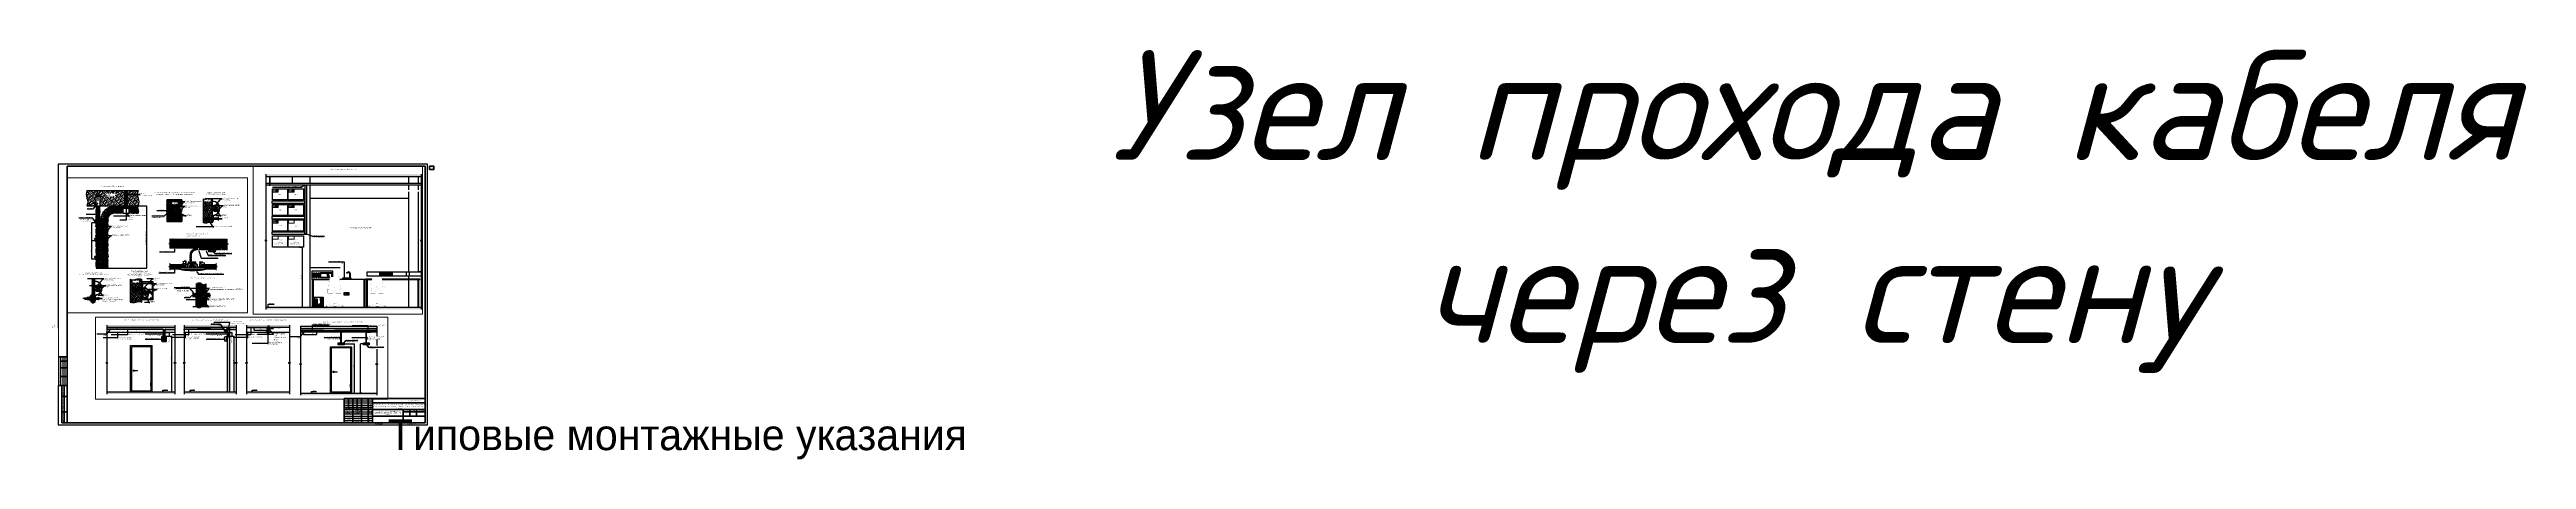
# Paper-space layout '16 Типовые эскизы размещения и монтажа оборудования' of a CAD drawing. Extents: x -20 to 5624, y -79 to 855.
# The model-space entities are those that its viewports show. They can reach past a viewport. Long polylines and large blocks are cut down to what shows.
import ezdxf
from ezdxf import colors
from ezdxf.entities.mleader import LeaderData, LeaderLine
from ezdxf.enums import TextEntityAlignment as Align
from ezdxf.math import Vec2, Vec3

# ---------------------------------------------------------------- set-up
doc = ezdxf.new("R2018")
doc.units = 0
doc.header["$LTSCALE"] = 100
doc.header["$PDMODE"] = 1
doc.header["$PDSIZE"] = 200
for name, pattern in [('DASHED', [19.05, 12.7, -6.35]), ('GOST2.303 4', [7, 5, -2, 0]), ('K5LT32769', [0]), ('K5LT_BASIC', [0]), ('K5LT_REINFORCED', [0]), ('K5LT_THIN', [0]), ('K5LT_THIN_INCLUDED_TO_HATCHING', [0]), ('sx__Штриховая_2мм', [3, 2, -1])]:
    doc.linetypes.add(name, pattern=pattern)
doc.layers.get('Defpoints').update_dxf_attribs({"color": 42})
for name, color, linetype, lineweight in [('1 Электрическая схема', 4, 'Continuous', 9), ('PDF _Геометрия', 7, 'Continuous', 15), ('Текст', 7, 'Continuous', 15), ('ЭОМ-план-РС-щиты-стояки', 7, 'Continuous', 30)]:
    doc.layers.add(name, color=color, linetype=linetype, lineweight=lineweight)
doc.styles.add('BDG_GOST_Common_R', font='GOST_Common.ttf')
doc.styles.add('BDG_T_R', font='GOST_Common.ttf')
doc.styles.add('ISOCPEUR', font='isocpeui.ttf', dxfattribs={"height": 250})
doc.styles.add('OlympDesign', font='isocpeui.ttf', dxfattribs={"height": 250})
doc.styles.get("Standard").update_dxf_attribs({"font": 'arial.ttf'})
doc.linetypes.add('зигзаг', pattern='A,0.00254,-5.08,[131,ltypeshp.shx,S=5.08,R=0,X=-5.08,Y=0],-10.16,[131,ltypeshp.shx,S=5.08,R=180,X=5.08,Y=0],-5.08', length=20.32254)
doc.dimstyles.new('BDG_D_1-1', dxfattribs={"dimtxt": 2.5, "dimasz": 2, "dimexe": 1, "dimexo": 0.5, "dimgap": 0.5, "dimtad": 1, "dimdec": 4, "dimdsep": 46, "dimtxsty": 'BDG_T_R', "dimblk": 'ARCHTICK', "dimcen": 0, "dimclrd": 256, "dimclre": 256, "dimclrt": 256, "dimadec": 4, "dimazin": 2, "dimtfac": 1, "dimtdec": 4, "dimtofl": 0, "dimtmove": 1, "dimatfit": 3, "dimfxl": 1, "dimtolj": 1, "dimtzin": 0, "dimlwd": -1, "dimlwe": -1, "dimarcsym": 0})
doc.dimstyles.new('BDG_D_1-4', dxfattribs={"dimtxt": 2.5, "dimasz": 2, "dimexe": 1, "dimexo": 0.5, "dimgap": 0.5, "dimtad": 1, "dimdec": 4, "dimlfac": 4, "dimdsep": 46, "dimtxsty": 'BDG_GOST_Common_R', "dimblk": 'ARCHTICK', "dimcen": 0, "dimclrd": 256, "dimclre": 256, "dimclrt": 256, "dimadec": 4, "dimazin": 2, "dimtfac": 1, "dimtdec": 4, "dimtofl": 0, "dimtmove": 1, "dimatfit": 3, "dimfxl": 1, "dimtolj": 1, "dimtzin": 0, "dimlwd": -1, "dimlwe": -1, "dimarcsym": 0})
pattern_1 = [(45, (1036662.59, -158596.85), (-157.1545, 157.1545), [])]
pattern_2 = [(45, (569972.724, -134266.574), (-22.4506403, 22.4506403), [])]

# ---------------------------------------------------------------- blocks, each defined once
blk = doc.blocks.new('*U2396')
at = {"linetype": 'Continuous', "lineweight": 25}
for p, q in [((841, 594), (0, 594)), ((0, 594), (0, 0)), ((841, 0), (841, 594)), ((10, 155), (10, 90)), ((15, 155), (15, 90)), ((0, 0), (841, 0)), ((651, 55), (716, 55)), ((651, 50), (716, 50)), ((651, 45), (716, 45)), ((651, 30), (716, 30)), ((651, 25), (716, 25)), ((651, 20), (716, 20)), ((651, 15), (716, 15)), ((651, 10), (716, 10))]:
    blk.add_line(p, q, dxfattribs=at)
at = {"linetype": 'Continuous', "lineweight": 60}
for p, q in [((836, 589), (20, 589)), ((20, 589), (20, 5)), ((836, 5), (836, 589)), ((20, 155), (0, 155)), ((5, 155), (5, 90)), ((20, 145), (5, 145)), ((20, 130), (5, 130)), ((20, 90), (0, 90)), ((20, 110), (5, 110)), ((8, 90), (8, 5)), ((8, 65), (20, 65)), ((13, 90), (13, 5)), ((651, 60), (836, 60)), ((651, 5), (651, 60)), ((661, 60), (661, 35)), ((671, 60), (671, 5)), ((681, 60), (681, 35)), ((691, 60), (691, 5)), ((706, 60), (706, 5)), ((716, 5), (716, 60)), ((836, 5), (836, 60)), ((8, 30), (20, 30)), ((8, 5), (20, 5)), ((20, 5), (836, 5)), ((651, 40), (716, 40)), ((651, 35), (836, 35)), ((716, 50), (836, 50)), ((716, 20), (836, 20)), ((786, 35), (786, 5)), ((786, 30), (836, 30)), ((801, 35), (801, 20)), ((816, 35), (816, 20))]:
    blk.add_line(p, q, dxfattribs=at)
at = {"linetype": 'Continuous', "lineweight": 40}
blk.add_line((786, 5), (786, 35), dxfattribs=at)
at = {"lineweight": 60}
blk.add_lwpolyline([(846, 582), (856, 582), (856, 589), (846, 589)], close=True, dxfattribs=at)
at = {"linetype": 'Continuous', "rotation": 90, "style": 'ISOCPEUR'}
for s, insert, char_height, width, attachment_point in [('Согласовано', (-17.5, 172.5), 3, 35, 5), ('20_Главный_специалист_ВК', (-12.5, 176), 2.5, 19, 4), ('Гл. спец ВК', (-12.5, 156), 2.5, 19, 4), ('01.26', (-12.5, 215), 2.5, 10, 5), ('21_Главный_специалист_ЭОМ', (-7.5, 176), 2.5, 19, 4), ('01.26', (-7.5, 215), 2.5, 10, 5), ('01.26', (-2.5, 215), 2.5, 10, 5), ('17_ГАП', (-12.5, 111), 2.5, 19, 4), ('01.26', (-12.5, 150), 2.5, 10, 5), ('Гл. спец ЭОМ', (-7.5, 156), 2.5, 19, 4), ('19_Главный_конструктор', (-7.5, 111), 2.5, 19, 4), ('01.26', (-7.5, 150), 2.5, 10, 5), ('18_Главный_специалист_ОВ', (-2.5, 111), 2.5, 19, 4), ('01.26', (-2.5, 150), 2.5, 10, 5), ('Согласовано', (2.5, 107.5), 2.5, 35, 5), ('ГАП', (-12.5, 91), 2.5, 19, 4), ('Гл. констр. ', (-7.5, 91), 2.5, 19, 4), ('Гл. спец ОВ', (-2.5, 91), 2.5, 19, 4), ('Подп. и дата', (10.5, 47.5), 2.5, 35, 5), ('Взам. инв. №', (10.5, 77.5), 2.5, 25, 5), ('Инв. № подл.', (10.5, 17.5), 2.5, 25, 5)]:
    blk.add_mtext(s, dxfattribs=dict(at, insert=insert, char_height=char_height, width=width, attachment_point=attachment_point))
at = {"linetype": 'Continuous', "char_height": 2.5, "style": 'ISOCPEUR'}
for s, insert, width, attachment_point in [('Разраб.', (652, 32.5), 19, 4), ('Проверил', (652, 27.5), 19, 4), ('Н. контр.', (652, 12.5), 19, 4), ('ГИП', (652, 7.5), 19, 4), ('Силантьев', (672, 32.5), 19, 4), ('Мурашов', (672, 27.5), 19, 4), ('Губарева', (672, 12.5), 19, 4), ('Мурашов', (672, 7.5), 19, 4), ('06.26', (707.3, 32.5), 10, 4), ('06.26', (707.3, 27.5), 10, 4), ('06.26', (707.3, 12.5), 10, 4), ('06.26', (707.3, 7.4), 10, 4), ('Капитальный ремонт общеобразовательного учреждения (ГБОУ «Школа № 429»), расположенного по адресу: г. Москва, 5-ая ул. Соколиной Горы д.14 1 этап', (776, 42.5), 118.295, 5), ('Копировал', (730.5, 2.5), 25, 5), ('Р', (793.5, 25), 15, 5), ('Формат', (801.5, 2.5), 16, 5), ('16-25//Г-Р–СОУЭ', (826, 55), 110, 6)]:
    blk.add_mtext(s, dxfattribs=dict(at, insert=insert, width=width, attachment_point=attachment_point))
at = {"char_height": 2.5, "attachment_point": 5, "style": 'ISOCPEUR'}
for s, insert, width in [('Изм.', (656, 37.5), 10), ('Кол.уч', (666, 37.5), 10), ('Лист', (676, 37.5), 10), ('№док', (686, 37.5), 10), ('Подп.', (698.5, 37.5), 15), ('Дата', (711, 37.5), 10), ('Стадия', (793.5, 32.5), 15), ('Лист', (808.5, 32.5), 15), ('Листов', (826, 32.5), 20)]:
    blk.add_mtext(s, dxfattribs=dict(at, insert=insert, width=width))
at = {"linetype": 'Continuous', "insert": (751, 27.5), "char_height": 2.5, "width": 68.295, "attachment_point": 5, "line_spacing_factor": 0.8, "style": 'ISOCPEUR'}
blk.add_mtext('Часть 5. Система оповещения и управления эвакуацией людей при пожаре', dxfattribs=at)
at = {"style": 'ISOCPEUR'}
for tag, p in [('Сквозная_нумерация', (851, 585.5)), ('Форма3_номер_листа', (808.5, 25)), ('Форма3_количество_листов', (826, 25))]:
    blk.add_attdef(tag, text='', height=2.5, dxfattribs=at).set_placement(p, align=Align.MIDDLE_CENTER)
at = {"lineweight": 30, "flags": 104}
blk.add_attdef('Форма3_наименование_чертежа', text='', height=2.5, dxfattribs=at).set_placement((751, 12.5), align=Align.MIDDLE_CENTER)
at = {"style": 'ISOCPEUR', "flags": 8}
blk.add_attdef('Формат', (809.5, 1.5), '', height=2.5, dxfattribs=at)
at = {"style": 'ISOCPEUR'}
blk.add_attdef('Форма3_дополнительный_шифр', text='', height=2.5, dxfattribs=at).set_placement((826, 55), align=Align.MIDDLE_LEFT)
blk.add_wipeout([(-20, 220), (-0.5, 220), (-0.5, 90), (-20, 90)])
blk = doc.blocks.new('_Open90')
at = {"color": 0, "linetype": 'ByBlock', "lineweight": -2}
for p, q in [((0, 0), (-1, 0)), ((-0.5, 0.5), (0, 0)), ((0, 0), (-0.5, -0.5))]:
    blk.add_line(p, q, dxfattribs=at)
blk = doc.blocks.new('_ArchTick')
at = {"color": 0, "linetype": 'ByBlock', "const_width": 0.15}
blk.add_lwpolyline([(-0.5, -0.5), (0.5, 0.5)], dxfattribs=at)
blk = doc.blocks.new('*D289')
at = {"transparency": 16777216}
for p, q in [((1092012, -105830), (1093349, -105830)), ((1093348, -118530), (1093348, -105830)), ((1090543, -118530), (1093349, -118530))]:
    blk.add_line(p, q, dxfattribs=at)
at = {"layer": 'Defpoints', "color": 0, "transparency": 16777216}
for p in [(1092011, -105830), (1093348, -105830), (1090542, -118530)]:
    blk.add_point(p, dxfattribs=at)
at = {"transparency": 16777216, "xscale": 2, "yscale": 2, "zscale": 2}
for p, rotation in [((1093348, -105830), 90), ((1093348, -118530), 270)]:
    blk.add_blockref('_ArchTick', p, dxfattribs=dict(at, rotation=rotation))
at = {"transparency": 16777216, "insert": (1093222, -111488), "char_height": 2.5, "width": 1514.57, "attachment_point": 5, "rotation": 90, "style": 'BDG_GOST_Common_R'}
blk.add_mtext('\\A1;{\\H100x;мин. 2300}', dxfattribs=at)
blk = doc.blocks.new('_Dot')
at = {"color": 0, "linetype": 'ByBlock', "lineweight": -2}
blk.add_line((-0.5, 0), (-1, 0), dxfattribs=at)
at = {"color": 0, "linetype": 'ByBlock', "const_width": 0.5}
blk.add_lwpolyline([(-0.25, 0, 1), (0.25, 0, 1)], format="xyb", close=True, dxfattribs=at)
blk = doc.blocks.new('*D290')
at = {"transparency": 16777216}
for p, q in [((1079229, -104213), (1079229, -104126)), ((1079229, -104127), (1082251, -104127)), ((1082251, -104213), (1082251, -104126))]:
    blk.add_line(p, q, dxfattribs=at)
at = {"layer": 'Defpoints', "color": 0, "transparency": 16777216}
for p in [(1079229, -104213), (1082251, -104127), (1082251, -104213)]:
    blk.add_point(p, dxfattribs=at)
at = {"transparency": 16777216, "xscale": 100, "yscale": 100, "zscale": 100, "rotation": 180}
blk.add_blockref('_ArchTick', (1079229, -104127), dxfattribs=at)
at = {"transparency": 16777216, "xscale": 100, "yscale": 100, "zscale": 100}
blk.add_blockref('_ArchTick', (1082251, -104127), dxfattribs=at)
at = {"transparency": 16777216, "insert": (1080740, -103952), "char_height": 250, "attachment_point": 5, "style": 'OlympDesign'}
blk.add_mtext('\\A1;300', dxfattribs=at)
blk = doc.blocks.new('*D291')
at = {"transparency": 16777216}
for p, q in [((1091184, -66612), (1093111, -66612)), ((1093110, -66612), (1093110, -80800)), ((1081640, -80800), (1093111, -80800))]:
    blk.add_line(p, q, dxfattribs=at)
at = {"layer": 'Defpoints', "color": 0, "transparency": 16777216}
for p in [(1091184, -66612), (1081640, -80800), (1093110, -80800)]:
    blk.add_point(p, dxfattribs=at)
at = {"transparency": 16777216, "xscale": 200, "yscale": 200, "zscale": 200}
for p, rotation in [((1093110, -66612), 90), ((1093110, -80800), 270)]:
    blk.add_blockref('_ArchTick', p, dxfattribs=dict(at, rotation=rotation))
at = {"transparency": 16777216, "insert": (1092935, -74006), "char_height": 250, "attachment_point": 5, "rotation": 90, "style": 'OlympDesign'}
blk.add_mtext('\\A1;Не более 1000 мм', dxfattribs=at)
blk = doc.blocks.new('*D292')
at = {"transparency": 16777216}
for p, q in [((1081568, -70460), (1080672, -70460)), ((1080673, -74605), (1080673, -70460)), ((1081568, -74605), (1080672, -74605))]:
    blk.add_line(p, q, dxfattribs=at)
at = {"layer": 'Defpoints', "color": 0, "transparency": 16777216}
for p in [(1080673, -70460), (1081569, -70460), (1081569, -74605)]:
    blk.add_point(p, dxfattribs=at)
at = {"transparency": 16777216, "xscale": 200, "yscale": 200, "zscale": 200}
for p, rotation in [((1080673, -70460), 90), ((1080673, -74605), 270)]:
    blk.add_blockref('_ArchTick', p, dxfattribs=dict(at, rotation=rotation))
at = {"transparency": 16777216, "insert": (1080498, -72533), "char_height": 250, "attachment_point": 5, "rotation": 90, "style": 'OlympDesign'}
blk.add_mtext('\\A1;300 мм', dxfattribs=at)
blk = doc.blocks.new('*D293')
at = {"transparency": 16777216}
for p, q in [((1081568, -74605), (1080672, -74605)), ((1081568, -78750), (1080672, -78750)), ((1080673, -78750), (1080673, -74605))]:
    blk.add_line(p, q, dxfattribs=at)
at = {"layer": 'Defpoints', "color": 0, "transparency": 16777216}
for p in [(1080673, -74605), (1081569, -74605), (1081569, -78750)]:
    blk.add_point(p, dxfattribs=at)
at = {"transparency": 16777216, "xscale": 200, "yscale": 200, "zscale": 200}
for p, rotation in [((1080673, -74605), 90), ((1080673, -78750), 270)]:
    blk.add_blockref('_ArchTick', p, dxfattribs=dict(at, rotation=rotation))
at = {"transparency": 16777216, "insert": (1080498, -76678), "char_height": 250, "attachment_point": 5, "rotation": 90, "style": 'OlympDesign'}
blk.add_mtext('\\A1;300 мм', dxfattribs=at)
blk = doc.blocks.new('_None')
blk = doc.blocks.new('1212ё')
blk.add_hatch(color=256).paths.add_polyline_path([(4885198, 145707), (4885130, 145707), (4885130, 145484), (4885198, 145484)])
h = blk.add_hatch(color=256)
h.paths.add_polyline_path([(4885326, 145620), (4885322, 145620), (4885322, 145611), (4885326, 145611)])
h.paths.add_polyline_path([(4885308, 145628), (4885312, 145628), (4885312, 145637), (4885308, 145637)])
h.paths.add_polyline_path([(4885326, 145563), (4885322, 145563), (4885322, 145554), (4885326, 145554)])
h.paths.add_polyline_path([(4885308, 145571), (4885312, 145571), (4885312, 145580), (4885308, 145580)])
h.paths.add_polyline_path([(4885326, 145506), (4885322, 145506), (4885322, 145497), (4885326, 145497)])
h.paths.add_polyline_path([(4885308, 145514), (4885312, 145514), (4885312, 145523), (4885308, 145523)])
for p, q in [((4885121, 145479), (4885121, 145495)), ((4885130, 145707), (4885198, 145707)), ((4885130, 145707), (4885130, 145484)), ((4885198, 145484), (4885130, 145484)), ((4885198, 145707), (4885198, 145484)), ((4885227, 145524), (4885207, 145524)), ((4885210, 145503), (4885207, 145503)), ((4885240, 145521), (4885240, 145539)), ((4885240, 145488), (4885240, 145502)), ((4885279, 145736), (4885293, 145736)), ((4885283, 145488), (4885283, 145539)), ((4885286, 145743), (4885286, 145729)), ((4885358, 145707), (4885290, 145707)), ((4885290, 145707), (4885290, 145699)), ((4885290, 145663), (4885290, 145484)), ((4885290, 145484), (4885351, 145484)), ((4885294, 145642), (4885294, 145626)), ((4885294, 145585), (4885294, 145569)), ((4885294, 145528), (4885294, 145512)), ((4885299, 145742), (4885295, 145733)), ((4885295, 145623), (4885307, 145604)), ((4885295, 145566), (4885307, 145547)), ((4885295, 145509), (4885307, 145490)), ((4885350, 145704), (4885299, 145704)), ((4885330, 145647), (4885299, 145647)), ((4885299, 145638), (4885299, 145627)), ((4885299, 145625), (4885310, 145608)), ((4885339, 145590), (4885299, 145590)), ((4885299, 145581), (4885299, 145570)), ((4885299, 145568), (4885310, 145551)), ((4885336, 145533), (4885299, 145533)), ((4885299, 145524), (4885299, 145513)), ((4885299, 145511), (4885310, 145494)), ((4885300, 145727), (4885320, 145727)), ((4885303, 145745), (4885320, 145745)), ((4885345, 145699), (4885303, 145699)), ((4885331, 145642), (4885303, 145642)), ((4885339, 145585), (4885303, 145585)), ((4885336, 145528), (4885303, 145528)), ((4885311, 145659), (4885331, 145659)), ((4885311, 145602), (4885337, 145602)), ((4885311, 145545), (4885336, 145545)), ((4885311, 145488), (4885337, 145488)), ((4885313, 145606), (4885335, 145606)), ((4885313, 145549), (4885335, 145549)), ((4885313, 145492), (4885335, 145492)), ((4885336, 145745), (4885320, 145745)), ((4885339, 145727), (4885320, 145727)), ((4885342, 145500), (4885339, 145494)), ((4885340, 145742), (4885344, 145733)), ((4885344, 145495), (4885341, 145490)), ((4885360, 145736), (4885346, 145736)), ((4885350, 145647), (4885346, 145647)), ((4885350, 145627), (4885350, 145638)), ((4885353, 145623), (4885351, 145619)), ((4885351, 145589), (4885353, 145589)), ((4885353, 145566), (4885351, 145562)), ((4885353, 145743), (4885353, 145729)), ((4885354, 145626), (4885354, 145642)), ((4885354, 145569), (4885354, 145585)), ((4885354, 145504), (4885354, 145528)), ((4885358, 145707), (4885358, 145699)), ((4885358, 145663), (4885358, 145496))]:
    blk.add_line(p, q)
for points in [[(4885360, 145474), (4885126, 145474, -0.414214), (4885116, 145484), (4885116, 145737, -0.414214), (4885134, 145756), (4885354, 145756, -0.414214), (4885372, 145737), (4885372, 145480)], [(4885121, 145475), (4885121, 145737, -0.414214), (4885134, 145750), (4885354, 145750, -0.414214), (4885367, 145737), (4885367, 145484)], [(4885243, 145503), (4885243, 145491), (4885243, 145485, 0.414214), (4885253, 145475), (4885270, 145475, 0.414214), (4885279, 145485), (4885279, 145543, 0.414214), (4885270, 145552), (4885253, 145552, 0.414214), (4885243, 145543), (4885243, 145522)], [(4885346, 145663), (4885353, 145663, 0.414214), (4885362, 145672), (4885362, 145689, 0.414214), (4885353, 145699), (4885295, 145699, 0.414214), (4885285, 145689), (4885285, 145672, 0.414214), (4885295, 145663), (4885331, 145663)]]:
    blk.add_lwpolyline(points, format="xyb")
for points in [[(4885308, 145637), (4885312, 145637), (4885312, 145628), (4885308, 145628)], [(4885308, 145580), (4885312, 145580), (4885312, 145571), (4885308, 145571)], [(4885308, 145523), (4885312, 145523), (4885312, 145514), (4885308, 145514)], [(4885322, 145620), (4885326, 145620), (4885326, 145611), (4885322, 145611)], [(4885322, 145563), (4885326, 145563), (4885326, 145554), (4885322, 145554)], [(4885322, 145506), (4885326, 145506), (4885326, 145497), (4885322, 145497)]]:
    blk.add_lwpolyline(points, close=True)
for points in [[(4885338, 145580), (4885337, 145580), (4885337, 145571), (4885337, 145571)], [(4885337, 145523), (4885337, 145514), (4885338, 145514)]]:
    blk.add_lwpolyline(points)
for centre, radius in [((4885286, 145736), 5.15), ((4885299, 145731), 1.36), ((4885305, 145740), 1.36), ((4885309, 145731), 1.36), ((4885315, 145740), 1.36), ((4885319, 145731), 1.36), ((4885325, 145740), 1.36), ((4885329, 145731), 1.36), ((4885334, 145740), 1.36), ((4885339, 145731), 1.36), ((4885353, 145736), 5.15), ((4885353, 145720), 4.6)]:
    blk.add_circle(centre, radius)
for centre, radius, start, end in [((4885217, 145514), 14.5, 133.62925, 226.37075), ((4885217, 145514), 7.27, 7.80978, 243.77301), ((4885217, 145514), 14.5, 17.71791, 46.37075), ((4885244, 145539), 4.5, 100.58772, 180), ((4885244, 145488), 4.5, 180, 259.41228), ((4885261, 145514), 9.43, 270.5144, 102.34586), ((4885278, 145539), 4.5, 0, 79.41228), ((4885278, 145488), 4.5, 280.58772, 0), ((4885299, 145699), 4.5, 90, 180), ((4885299, 145642), 4.5, 90, 180), ((4885299, 145626), 4.5, 180, 212.10136), ((4885299, 145585), 4.5, 90, 180), ((4885299, 145569), 4.5, 180, 212.10136), ((4885299, 145528), 4.5, 90, 180), ((4885299, 145512), 4.5, 180, 212.10136), ((4885300, 145731), 4.5, 158.75893, 270), ((4885303, 145740), 4.5, 90, 158.75893), ((4885303, 145638), 4.5, 90, 180), ((4885303, 145627), 4.5, 180, 212.10136), ((4885303, 145581), 4.5, 90, 180), ((4885303, 145570), 4.5, 180, 212.10136), ((4885303, 145524), 4.5, 90, 180), ((4885303, 145513), 4.5, 180, 212.10136), ((4885311, 145663), 4.5, 212.10136, 270), ((4885311, 145606), 4.5, 212.10136, 270), ((4885311, 145549), 4.5, 212.10136, 270), ((4885311, 145492), 4.5, 212.10136, 270), ((4885313, 145611), 4.5, 212.10136, 270), ((4885313, 145554), 4.5, 212.10136, 270), ((4885313, 145497), 4.5, 212.10136, 270), ((4885324, 145681), 9.38, 0, 238.06156), ((4885335, 145611), 4.5, 270, 295.70857), ((4885335, 145554), 4.5, 270, 277.75903), ((4885335, 145497), 4.5, 270, 327.89864), ((4885336, 145740), 4.5, 21.24107, 90), ((4885337, 145492), 4.5, 270, 327.89864), ((4885339, 145731), 4.5, 270, 21.24107), ((4885350, 145699), 4.5, 0, 90), ((4885350, 145642), 4.5, 0, 90), ((4885350, 145528), 4.5, 0, 72.28175), ((4885350, 145626), 4.5, 327.89864, 0), ((4885350, 145585), 4.5, 0, 35.89486), ((4885350, 145569), 4.5, 327.89864, 0)]:
    blk.add_arc(centre, radius, start, end)
for points, knots in [([(4885259, 145523), (4885254, 145522), (4885247, 145522), (4885238, 145521), (4885231, 145518), (4885222, 145514), (4885216, 145509), (4885205, 145500), (4885204, 145480), (4885188, 145475), (4885179, 145474)], [0, 0, 0, 0, 31.846095, 39.195652, 58.235349, 73.038396, 98.70487, 110.319011, 150.772328, 200.912656, 200.912656, 200.912656, 200.912656]), ([(4885261, 145504), (4885257, 145503), (4885255, 145505), (4885254, 145507), (4885253, 145507), (4885251, 145509), (4885250, 145510), (4885246, 145510), (4885244, 145509), (4885242, 145509), (4885242, 145509), (4885242, 145509), (4885242, 145509), (4885241, 145509), (4885241, 145509), (4885240, 145508), (4885239, 145508), (4885238, 145507), (4885237, 145507), (4885235, 145506), (4885234, 145506), (4885232, 145505), (4885232, 145504), (4885230, 145504), (4885230, 145503), (4885229, 145503), (4885228, 145502), (4885227, 145501), (4885226, 145501), (4885224, 145499), (4885224, 145499), (4885223, 145498), (4885223, 145498), (4885222, 145498), (4885222, 145498), (4885221, 145497), (4885221, 145497), (4885221, 145497), (4885221, 145497), (4885220, 145496), (4885220, 145496), (4885219, 145495), (4885219, 145495), (4885219, 145495), (4885219, 145495), (4885219, 145495), (4885219, 145495), (4885219, 145495), (4885219, 145495), (4885219, 145495), (4885218, 145494), (4885218, 145493), (4885218, 145492), (4885217, 145490), (4885217, 145490), (4885216, 145487), (4885216, 145486), (4885215, 145484), (4885214, 145482), (4885213, 145480), (4885213, 145480), (4885212, 145479), (4885212, 145478), (4885211, 145477), (4885210, 145476), (4885209, 145475), (4885209, 145474), (4885208, 145474)], [0, 0, 0, 0, 1.579936, 1.579936, 4.739808, 4.739808, 10.107013, 10.107013, 15.474218, 15.474218, 16.125352, 16.125352, 16.776486, 16.776486, 18.078755, 18.078755, 20.683292, 20.683292, 23.278884, 23.278884, 26.175315, 26.175315, 29.071747, 29.071747, 30.811517, 30.811517, 32.551288, 32.551288, 36.030829, 36.030829, 37.811869, 37.811869, 38.807646, 38.807646, 39.426319, 39.426319, 40.198279, 40.198279, 40.970239, 40.970239, 42.514158, 42.514158, 44.058078, 44.058078, 44.578095, 44.578095, 45.098112, 45.098112, 46.138145, 46.138145, 48.605122, 48.605122, 51.0721, 51.0721, 53.539077, 53.539077, 56.006054, 56.006054, 58.473031, 58.473031, 59.530153, 59.530153, 60.302114, 60.302114, 61.846035, 61.846035, 62.824618, 62.824618, 62.824618, 62.824618]), ([(4885319, 145673), (4885325, 145671), (4885325, 145671), (4885326, 145670), (4885327, 145669), (4885329, 145666), (4885330, 145665), (4885331, 145661), (4885332, 145659), (4885333, 145655), (4885334, 145652), (4885334, 145647), (4885335, 145645), (4885335, 145638), (4885336, 145633), (4885336, 145626), (4885336, 145622), (4885336, 145617), (4885336, 145614), (4885336, 145610), (4885337, 145607), (4885337, 145601), (4885337, 145597), (4885338, 145590), (4885338, 145588), (4885338, 145583), (4885339, 145580), (4885339, 145573), (4885339, 145568), (4885339, 145562), (4885339, 145560), (4885339, 145557), (4885339, 145556), (4885339, 145554), (4885339, 145553), (4885338, 145549), (4885338, 145547), (4885338, 145540), (4885337, 145536), (4885337, 145527), (4885337, 145523), (4885338, 145516), (4885338, 145515), (4885339, 145512), (4885339, 145510), (4885340, 145507), (4885340, 145506), (4885342, 145502), (4885343, 145499), (4885346, 145492), (4885348, 145487), (4885353, 145481), (4885355, 145479), (4885358, 145476), (4885359, 145475), (4885360, 145474)], [0, 0, 0, 0, 2.073829, 2.073829, 6.221486, 6.221486, 12.842874, 12.842874, 19.464262, 19.464262, 26.08565, 26.08565, 32.707039, 32.707039, 43.057231, 43.057231, 50.690868, 50.690868, 55.85087, 55.85087, 61.010872, 61.010872, 71.330877, 71.330877, 77.377053, 77.377053, 83.423228, 83.423228, 95.515578, 95.515578, 99.82058, 99.82058, 102.636087, 102.636087, 105.451594, 105.451594, 111.082608, 111.082608, 120.773769, 120.773769, 130.46493, 130.46493, 133.862276, 133.862276, 136.783647, 136.783647, 139.705018, 139.705018, 145.547759, 145.547759, 155.029207, 155.029207, 160.3557, 160.3557, 163.297682, 163.297682, 163.297682, 163.297682]), ([(4885333, 145681), (4885349, 145665), (4885347, 145628), (4885351, 145587), (4885352, 145552), (4885347, 145515), (4885360, 145490), (4885371, 145481), (4885372, 145480)], [0, 0, 0, 0, 66.526809, 93.834716, 128.050884, 168.596413, 203.698846, 209.086557, 209.086557, 209.086557, 209.086557])]:
    blk.add_open_spline(points, degree=3, knots=knots)
blk = doc.blocks.new('ииии')
at = {"lineweight": 25, "const_width": 0.812}
for points in [[(4881152, 141928, 0.349073), (4881148, 141922, 0.349073)], [(4881148, 141922, 0.157065), (4881152, 141901, 0.157065)], [(4881161, 141869, 0.181669), (4881152, 141901, 0.181669)], [(4881161, 141876), (4881161, 141753, 0.414214), (4881177, 141737), (4881216, 141737, 0.414214), (4881232, 141753), (4881232, 141753)], [(4881179, 141869, -0.181669), (4881188, 141901, -0.181669)], [(4881212, 141753), (4881195, 141753, -0.414214), (4881179, 141769), (4881179, 141876)], [(4881188, 141928, -0.349073), (4881192, 141922, -0.349073)], [(4881192, 141922, -0.157065), (4881188, 141901, -0.157065)], [(4881411, 141818), (4881509, 141818, 0.438025), (4881541, 141853), (4881514, 142190, 0.390796), (4881482, 142220), (4881258, 142220, 0.390796), (4881226, 142190), (4881199, 141853, 0.438025), (4881231, 141818), (4881329, 141818)], [(4881409, 141827), (4881509, 141827, 0.438025), (4881532, 141852), (4881505, 142189, 0.390796), (4881482, 142211), (4881258, 142211, 0.390796), (4881235, 142189), (4881208, 141852, 0.438025), (4881231, 141827), (4881331, 141827)], [(4881579, 141876), (4881579, 141753, -0.414214), (4881563, 141737), (4881524, 141737, -0.414214), (4881508, 141753), (4881508, 141753)], [(4881528, 141753), (4881545, 141753, 0.414214), (4881561, 141769), (4881561, 141876)], [(4881552, 141928, 0.349073), (4881548, 141922, 0.349073)], [(4881548, 141922, 0.157065), (4881552, 141901, 0.157065)], [(4881561, 141869, 0.181669), (4881552, 141901, 0.181669)], [(4881579, 141869, -0.181669), (4881588, 141901, -0.181669)], [(4881588, 141928, -0.349073), (4881592, 141922, -0.349073)], [(4881592, 141922, -0.157065), (4881588, 141901, -0.157065)], [(4881160, 141382, 0.291439), (4881146, 141402, 0.291439)], [(4881186, 141769, 0.19403), (4881212, 141753, 0.19403)], [(4881409, 141422, 0.662735), (4881331, 141422, 0.662735)], [(4881394, 141397, 0.371511), (4881345, 141397, 0.371511)], [(4881554, 141769, -0.19403), (4881528, 141753, -0.19403)], [(4881579, 141382, -0.291439), (4881594, 141402, -0.291439)]]:
    blk.add_lwpolyline(points, format="xyb", dxfattribs=at)
for points in [[(4881152, 141928), (4881188, 141928)], [(4881588, 141928), (4881552, 141928)], [(4881160, 141374), (4881119, 141374), (4881119, 141397), (4881132, 141402), (4881154, 141402), (4881345, 141459)], [(4881123, 141374), (4881123, 141358)], [(4881123, 141358), (4881154, 141358)], [(4881154, 141374), (4881154, 141358)], [(4881154, 141371), (4881280, 141372), (4881354, 141373)], [(4881160, 141374), (4881160, 141382), (4881337, 141404)], [(4881325, 141792), (4881186, 141792), (4881186, 141769), (4881322, 141769)], [(4881186, 141769), (4881322, 141769)], [(4881319, 141753), (4881212, 141753)], [(4881321, 141451), (4881321, 141462), (4881370, 141462)], [(4881345, 141459), (4881331, 141422), (4881337, 141404), (4881345, 141382), (4881345, 141374), (4881370, 141374)], [(4881333, 141462), (4881333, 141718)], [(4881345, 141459), (4881395, 141459)], [(4881345, 141382), (4881345, 141397), (4881394, 141397), (4881395, 141382)], [(4881355, 141374), (4881355, 141358)], [(4881355, 141358), (4881386, 141358)], [(4881419, 141451), (4881419, 141462), (4881370, 141462)], [(4881395, 141459), (4881409, 141422), (4881403, 141404), (4881395, 141382), (4881395, 141374), (4881370, 141374)], [(4881386, 141374), (4881417, 141374), (4881530, 141377), (4881579, 141379)], [(4881386, 141374), (4881386, 141358)], [(4881579, 141374), (4881621, 141374), (4881621, 141397), (4881608, 141402), (4881586, 141402), (4881395, 141459)], [(4881579, 141374), (4881579, 141382), (4881403, 141404)], [(4881406, 141462), (4881406, 141718)], [(4881418, 141769), (4881554, 141769), (4881554, 141792), (4881415, 141792)], [(4881418, 141769), (4881554, 141769)], [(4881420, 141753), (4881528, 141753)], [(4881586, 141374), (4881586, 141358)], [(4881586, 141358), (4881617, 141358)], [(4881617, 141374), (4881617, 141358)]]:
    blk.add_lwpolyline(points, dxfattribs=at)
for points in [[(4881370, 141716), (4881399, 141716, 0.352055), (4881415, 141729), (4881420, 141753), (4881400, 141887, -0.037954), (4881400, 141889), (4881400, 141932, 0.414214), (4881384, 141948), (4881370, 141948), (4881356, 141948, 0.414214), (4881340, 141932), (4881340, 141889, -0.037954), (4881340, 141887), (4881320, 141756, 0.092392), (4881320, 141750), (4881325, 141729, 0.352055), (4881341, 141716)], [(4881360, 141908, 0.198912), (4881370, 141904, 0.198912), (4881380, 141908, 0.198912), (4881385, 141918, 0.198912), (4881380, 141929, 0.198912), (4881370, 141933, 0.198912), (4881360, 141929, 0.198912), (4881355, 141918, 0.198912)], [(4881363, 141911, 0.198912), (4881370, 141908, 0.198912), (4881377, 141911, 0.198912), (4881380, 141918, 0.198912), (4881377, 141926, 0.198912), (4881370, 141929, 0.198912), (4881363, 141926, 0.198912), (4881360, 141918, 0.198912)], [(4881355, 141739, 0.198912), (4881370, 141733, 0.198912), (4881385, 141739, 0.198912), (4881391, 141754, 0.198912), (4881385, 141769, 0.198912), (4881370, 141775, 0.198912), (4881355, 141769, 0.198912), (4881349, 141754, 0.198912)], [(4881358, 141742, 0.198912), (4881370, 141737, 0.198912), (4881382, 141742, 0.198912), (4881387, 141754, 0.198912), (4881382, 141766, 0.198912), (4881370, 141771, 0.198912), (4881358, 141766, 0.198912), (4881353, 141754, 0.198912)]]:
    blk.add_lwpolyline(points, format="xyb", close=True, dxfattribs=at)
blk = doc.blocks.new('*D300')
at = {"transparency": 16777216}
for p, q in [((1092012, -104973), (1092842, -104973)), ((1092012, -105830), (1092842, -105830)), ((1092841, -105830), (1092841, -104973))]:
    blk.add_line(p, q, dxfattribs=at)
at = {"layer": 'Defpoints', "color": 0, "transparency": 16777216}
for p in [(1092011, -104973), (1092011, -105830), (1092841, -104973)]:
    blk.add_point(p, dxfattribs=at)
at = {"transparency": 16777216, "xscale": 100, "yscale": 100, "zscale": 100}
for p, rotation in [((1092841, -104973), 90), ((1092841, -105830), 270)]:
    blk.add_blockref('_ArchTick', p, dxfattribs=dict(at, rotation=rotation))
at = {"transparency": 16777216, "insert": (1092666, -106599), "char_height": 250, "attachment_point": 5, "rotation": 90, "style": 'OlympDesign'}
blk.add_mtext('\\A1;мин. 150', dxfattribs=at)
blk = doc.blocks.new('*D294')
at = {"transparency": 16777216}
for p, q in [((1105952, -105830), (1107548, -105830)), ((1107547, -118530), (1107547, -105830)), ((1106509, -118530), (1107548, -118530))]:
    blk.add_line(p, q, dxfattribs=at)
at = {"layer": 'Defpoints', "color": 0, "transparency": 16777216}
for p in [(1105952, -105830), (1107547, -105830), (1106508, -118530)]:
    blk.add_point(p, dxfattribs=at)
at = {"transparency": 16777216, "xscale": 2, "yscale": 2, "zscale": 2}
for p, rotation in [((1107547, -105830), 90), ((1107547, -118530), 270)]:
    blk.add_blockref('_ArchTick', p, dxfattribs=dict(at, rotation=rotation))
at = {"transparency": 16777216, "insert": (1107421, -112180), "char_height": 2.5, "width": 1514.57, "attachment_point": 5, "rotation": 90, "style": 'BDG_GOST_Common_R'}
blk.add_mtext('\\A1;{\\H100x;мин. 2300}', dxfattribs=at)
blk = doc.blocks.new('*D295')
at = {"transparency": 16777216}
for p, q in [((1105952, -104973), (1107124, -104973)), ((1105952, -105830), (1107124, -105830)), ((1107123, -105830), (1107123, -104973))]:
    blk.add_line(p, q, dxfattribs=at)
at = {"layer": 'Defpoints', "color": 0, "transparency": 16777216}
for p in [(1105952, -104973), (1105952, -105830), (1107123, -104973)]:
    blk.add_point(p, dxfattribs=at)
at = {"transparency": 16777216, "xscale": 100, "yscale": 100, "zscale": 100}
for p, rotation in [((1107123, -104973), 90), ((1107123, -105830), 270)]:
    blk.add_blockref('_ArchTick', p, dxfattribs=dict(at, rotation=rotation))
at = {"transparency": 16777216, "insert": (1106965, -106600), "char_height": 250, "attachment_point": 5, "rotation": 90, "style": 'OlympDesign'}
blk.add_mtext('\\A1;мин. 150', dxfattribs=at)
blk = doc.blocks.new('*D296')
at = {"transparency": 16777216}
for p, q in [((1099206, -104213), (1099206, -104107)), ((1099206, -104108), (1102229, -104108)), ((1102229, -104213), (1102229, -104107))]:
    blk.add_line(p, q, dxfattribs=at)
at = {"layer": 'Defpoints', "color": 0, "transparency": 16777216}
for p in [(1099206, -104213), (1102229, -104108), (1102229, -104213)]:
    blk.add_point(p, dxfattribs=at)
at = {"transparency": 16777216, "xscale": 100, "yscale": 100, "zscale": 100, "rotation": 180}
blk.add_blockref('_ArchTick', (1099206, -104108), dxfattribs=at)
at = {"transparency": 16777216, "xscale": 100, "yscale": 100, "zscale": 100}
blk.add_blockref('_ArchTick', (1102229, -104108), dxfattribs=at)
at = {"transparency": 16777216, "insert": (1100718, -103933), "char_height": 250, "attachment_point": 5, "style": 'OlympDesign'}
blk.add_mtext('\\A1;300', dxfattribs=at)
blk = doc.blocks.new('*D297')
at = {"transparency": 16777216}
for p, q in [((1112034, -103955), (1112034, -104428)), ((1112034, -104427), (1115056, -104427)), ((1115056, -103955), (1115056, -104428))]:
    blk.add_line(p, q, dxfattribs=at)
at = {"layer": 'Defpoints', "color": 0, "transparency": 16777216}
for p in [(1112034, -103954), (1115056, -103954), (1115056, -104427)]:
    blk.add_point(p, dxfattribs=at)
at = {"transparency": 16777216, "xscale": 100, "yscale": 100, "zscale": 100, "rotation": 180}
blk.add_blockref('_ArchTick', (1112034, -104427), dxfattribs=at)
at = {"transparency": 16777216, "xscale": 100, "yscale": 100, "zscale": 100}
blk.add_blockref('_ArchTick', (1115056, -104427), dxfattribs=at)
at = {"transparency": 16777216, "insert": (1113545, -104252), "char_height": 250, "attachment_point": 5, "style": 'OlympDesign'}
blk.add_mtext('\\A1;300', dxfattribs=at)
blk = doc.blocks.new('*D301')
at = {"transparency": 16777216}
for p, q in [((1153851, -119659), (1154501, -119659)), ((1154500, -119659), (1154500, -133302)), ((1153851, -133302), (1154501, -133302))]:
    blk.add_line(p, q, dxfattribs=at)
at = {"layer": 'Defpoints', "color": 0, "transparency": 16777216}
for p in [(1153850, -119659), (1153850, -133302), (1154500, -133302)]:
    blk.add_point(p, dxfattribs=at)
at = {"transparency": 16777216, "xscale": 100, "yscale": 100, "zscale": 100}
for p, rotation in [((1154500, -119659), 90), ((1154500, -133302), 270)]:
    blk.add_blockref('_ArchTick', p, dxfattribs=dict(at, rotation=rotation))
at = {"transparency": 16777216, "insert": (1154325, -126481), "char_height": 250, "attachment_point": 5, "rotation": 90, "style": 'OlympDesign'}
blk.add_mtext('\\A1;1500', dxfattribs=at)
blk = doc.blocks.new('ИВЭПР 12_5 2х40')
at = {"lineweight": 20}
for p, q in [((-170, 186), (-170, 241)), ((-165, 246), (-47, 246)), ((-47, 181), (-165, 181)), ((-42, 241), (-42, 186))]:
    blk.add_line(p, q, dxfattribs=at)
blk.add_lwpolyline([(-173, 254), (173, 254), (173, 0), (-173, 0)], close=True)
for points in [[(-91, 237), (-81, 237), (-81, 228), (-91, 228)], [(-79, 237), (-69, 237), (-69, 228), (-79, 228)], [(-67, 237), (-58, 237), (-58, 228), (-67, 228)]]:
    blk.add_lwpolyline(points, close=True, dxfattribs=at)
for centre, start, end in [((-165, 241), 90, 180), ((-165, 186), 180, 270), ((-47, 241), 0, 90), ((-47, 186), 270, 0)]:
    blk.add_arc(centre, 5, start, end, dxfattribs=at)
blk.add_open_spline([(-170, 227), (-155, 223), (-119, 212), (-75, 209), (-48, 211), (-43, 212), (-42, 212), (-42, 212), (-42, 212)], degree=3, knots=[0, 0, 0, 0, 925.459847, 2247.059206, 2573.193282, 2573.193282, 2573.193282, 2586.350797, 2586.350797, 2586.350797, 2586.350797], dxfattribs=at)
blk.add_spline([(-170, 197), (-134, 189), (-95, 189), (-42, 202)], degree=3, dxfattribs=at)
at = {"lineweight": 20, "insert": (-146, 205), "char_height": 6.5, "attachment_point": 1, "style": 'OlympDesign'}
blk.add_mtext_dynamic_manual_height_columns('ИВЭПР 12/5 RS-R3', width=225.74, gutter_width=1.25, heights=[0], dxfattribs=at)
blk = doc.blocks.new('*D298')
at = {"transparency": 16777216}
for p, q in [((1132594, -107565), (1134995, -107565)), ((1134994, -118815), (1134994, -107565)), ((1134394, -118815), (1134995, -118815))]:
    blk.add_line(p, q, dxfattribs=at)
at = {"layer": 'Defpoints', "color": 0, "transparency": 16777216}
for p in [(1132594, -107565), (1134994, -107565), (1134394, -118815)]:
    blk.add_point(p, dxfattribs=at)
at = {"transparency": 16777216, "xscale": 2, "yscale": 2, "zscale": 2}
for p, rotation in [((1134994, -107565), 90), ((1134994, -118815), 270)]:
    blk.add_blockref('_ArchTick', p, dxfattribs=dict(at, rotation=rotation))
at = {"transparency": 16777216, "insert": (1134868, -113190), "char_height": 2.5, "attachment_point": 5, "rotation": 90, "style": 'BDG_GOST_Common_R'}
blk.add_mtext('\\A1;{\\H100x;мин. 2000}', dxfattribs=at)
blk = doc.blocks.new('*D299')
at = {"transparency": 16777216}
for p, q in [((1137022, -107565), (1136370, -107565)), ((1136371, -118815), (1136371, -107565)), ((1136668, -118815), (1136370, -118815))]:
    blk.add_line(p, q, dxfattribs=at)
at = {"layer": 'Defpoints', "color": 0, "transparency": 16777216}
for p in [(1136371, -107565), (1137022, -107565), (1136668, -118815)]:
    blk.add_point(p, dxfattribs=at)
at = {"transparency": 16777216, "xscale": 2, "yscale": 2, "zscale": 2}
for p, rotation in [((1136371, -107565), 90), ((1136371, -118815), 270)]:
    blk.add_blockref('_ArchTick', p, dxfattribs=dict(at, rotation=rotation))
at = {"transparency": 16777216, "insert": (1136246, -113065), "char_height": 2.5, "width": 1477.53, "attachment_point": 5, "rotation": 90, "style": 'BDG_GOST_Common_R'}
blk.add_mtext('\\A1;{\\H100x;мин. 2000}', dxfattribs=at)
blk = doc.blocks.new('*D302')
at = {"transparency": 16777216}
for p, q in [((1123338, -104980), (1123338, -105444)), ((1123338, -105443), (1126361, -105443)), ((1126361, -104980), (1126361, -105444))]:
    blk.add_line(p, q, dxfattribs=at)
at = {"layer": 'Defpoints', "color": 0, "transparency": 16777216}
for p in [(1123338, -104979), (1126361, -104979), (1126361, -105443)]:
    blk.add_point(p, dxfattribs=at)
at = {"transparency": 16777216, "xscale": 100, "yscale": 100, "zscale": 100, "rotation": 180}
blk.add_blockref('_ArchTick', (1123338, -105443), dxfattribs=at)
at = {"transparency": 16777216, "xscale": 100, "yscale": 100, "zscale": 100}
blk.add_blockref('_ArchTick', (1126361, -105443), dxfattribs=at)
at = {"transparency": 16777216, "insert": (1125335, -105268), "char_height": 250, "attachment_point": 5, "style": 'OlympDesign'}
blk.add_mtext('\\A1;300', dxfattribs=at)

msp = doc.modelspace()

# ---------------------------------------------------------------- hatches: boundary and pattern name
h = msp.add_hatch(color=256)
h.paths.add_polyline_path([(1100245.605853, -68355.113825), (1100256.033521, -68355.029176), (1100276.76472, -68354.355902), (1100317.694068, -68351.029937), (1100397.128572, -68336.752324), (1100543.964854, -68280.030217), (1100743.318536, -68110.969232), (1100858.357824, -67869.83847), (1100874.916605, -67725.786031), (1100874.916455, -67725.368991), (1100874.915976, -67724.908069), (1100874.914025, -67723.986456), (1100874.906164, -67722.144164), (1100874.874628, -67718.463335), (1100874.748498, -67711.116899), (1100874.245617, -67696.486525), (1100872.250211, -67667.488614), (1100864.403592, -67610.646894), (1100834.109265, -67502.401946), (1100721.69334, -67314.242656), (1100510.161751, -67154.640264), (1100247.234203, -67096.49932), (1100245.583873, -67096.497259), (1100245.166836, -67096.497408), (1100244.705916, -67096.497888), (1100243.78431, -67096.499838), (1100241.942028, -67096.507699), (1100238.261221, -67096.539235), (1100230.914829, -67096.665363), (1100216.284538, -67097.168236), (1100187.286775, -67099.163613), (1100130.445291, -67107.010122), (1100022.200598, -67137.304085), (1099834.041194, -67249.719128), (1099674.438392, -67461.250221), (1099616.297166, -67724.17812), (1099616.2951, -67725.829991), (1099616.29525, -67726.247024), (1099616.29573, -67726.70794), (1099616.29768, -67727.62954), (1099616.305541, -67729.471807), (1099616.337077, -67733.152586), (1099616.463206, -67740.498922), (1099616.966083, -67755.1291), (1099618.961474, -67784.126638), (1099626.808037, -67840.967676), (1099657.102176, -67949.211502), (1099769.517642, -68137.369361), (1099981.049603, -68296.97125), (1100243.978155, -68355.111764)])
h.paths.add_polyline_path([(1099546.335739, -67725.808011), (1099546.42978, -67714.222176), (1099547.177761, -67691.188431), (1099550.87278, -67645.713182), (1099566.734684, -67557.455987), (1099629.751116, -67394.309487), (1099805.8317, -67182.107706), (1100055.651723, -67052.64671), (1100257.191542, -67026.631936), (1100280.225014, -67027.379906), (1100325.699784, -67031.07487), (1100413.956272, -67046.936559), (1100577.102195, -67109.952292), (1100789.305546, -67286.032972), (1100918.767052, -67535.853051), (1100944.875966, -67725.83124), (1100944.875801, -67726.294634), (1100944.875272, -67726.804401), (1100944.873123, -67727.823678), (1100944.864466, -67729.861207), (1100944.829744, -67733.932131), (1100944.690882, -67742.057225), (1100944.137248, -67758.238635), (1100941.940421, -67790.312273), (1100933.301127, -67853.19022), (1100899.940794, -67972.968018), (1100776.113012, -68181.389489), (1100555.520404, -68352.819183), (1100281.379412, -68424.173951), (1100234.020163, -68424.979146), (1100210.986691, -68424.231177), (1100165.511921, -68420.536214), (1100077.255433, -68404.674541), (1099914.109511, -68341.658939), (1099701.905754, -68165.578517), (1099572.444218, -67915.759307)])
h = msp.add_hatch(color=256)
h.paths.add_polyline_path([(1109720.141797, -67205.487733), (1109664.639575, -66915.081976), (1109505.956392, -66665.611242), (1109266.459916, -66492.240431), (1108979.909098, -66419.407551), (1108686.695574, -66457.378981), (1108428.150144, -66600.802342), (1108240.716861, -66829.460962), (1108150.81595, -67111.123573), (1108171.119666, -67406.087569), (1108298.766038, -67672.775409), (1108515.762285, -67873.5953), (1108791.521044, -67980.240069), (1109087.171906, -67977.677279), (1109361.040509, -67866.268176), (1109574.522875, -67661.716767), (1109697.526953, -67392.856214)])
h.paths.add_polyline_path([(1109652.191195, -67199.302962), (1109596.740703, -67475.052992), (1109439.009665, -67707.934412), (1109203.51924, -67861.743045), (1108926.879204, -67912.567517), (1108652.096531, -67852.50656), (1108421.889443, -67690.897362), (1108272.04636, -67452.863989), (1108225.862166, -67175.411549), (1108290.51674, -66901.673313), (1108455.958764, -66674.205132), (1108696.468313, -66528.369633), (1108974.655328, -66486.838671), (1109247.272341, -66556.068727), (1109471.937805, -66725.297168), (1109613.724812, -66968.215427)])
at = {"lineweight": 25}
h = msp.add_hatch(color=256, dxfattribs=at)
h.paths.add_polyline_path([(1082914.604457, -85381.379757), (1082859.107263, -85092.49559), (1082700.516758, -84844.739558), (1082461.411304, -84673.384424), (1082175.832092, -84602.825839), (1081884.436734, -84643.109153), (1081628.710879, -84788.499273), (1081445.061948, -85018.297162), (1081359.635843, -85299.786737), (1081384.594591, -85592.892624), (1081516.38484, -85855.885647), (1081736.243752, -86051.323767), (1082012.870245, -86151.382666), (1082306.881298, -86141.817063), (1082576.418868, -86023.988804), (1082783.109174, -85814.672973), (1082897.525937, -85543.669644)])
h.paths.add_polyline_path([(1082847.333361, -85375.256834), (1082791.88842, -85649.555441), (1082634.259366, -85880.784655), (1082399.196553, -86032.637682), (1082123.608711, -86081.271099), (1081850.767666, -86019.04866), (1081623.513951, -85855.740311), (1081477.530139, -85616.988149), (1081435.738091, -85340.280194), (1081504.699844, -85069.064147), (1081673.587271, -84845.92539), (1081915.882265, -84705.900379), (1082193.540525, -84670.975345), (1082462.965138, -84746.634093), (1082681.852004, -84920.996955), (1082815.832284, -85166.686093)])
at = {"ltscale": 0.0001}
h = msp.add_hatch(dxfattribs=at)
h.set_pattern_fill('ANSI31', scale=70, style=0)
h.set_pattern_definition(pattern_1)
edge = h.paths.add_edge_path()
edge.add_spline(control_points=[(1104433.838858, -84383.440064), (1104740.619985, -84225.393756), (1105316.641555, -83928.641203), (1105976.618707, -84747.386929), (1106493.818031, -84485.535639), (1106743.992194, -84358.875715)], knot_values=[0, 0, 0, 0, 136.56665436, 256.4217020656, 368.7131287669, 368.7131287669, 368.7131287669, 368.7131287669], degree=3, periodic=0)
edge.add_line((1106743.992194, -84358.875715), (1106743.992194, -86520.531396))
edge.add_line((1106743.992194, -86520.531396), (1104433.838858, -86520.531396))
edge.add_line((1104433.838858, -86520.531396), (1104433.838858, -84383.440064))
h = msp.add_hatch(color=250)
h.set_gradient(color1=(51, 51, 51), tint=1, name='INVCURVED')
edge = h.paths.add_edge_path()
edge.add_spline(control_points=[(1107595.476973, -86883.18485), (1107584.263788, -86900.541847), (1107563.42596, -86939.71331), (1107628.133976, -86980.699307), (1107612.403719, -87000.932073), (1107595.476973, -87020.376429)], knot_values=[0, 0, 0, 0, 52.9245825029, 119.4407755735, 157.3482400132, 157.3482400132, 157.3482400132, 157.3482400132], degree=3, periodic=0)
edge.add_line((1107595.476973, -87020.376429), (1103587.742942, -87020.376429))
edge.add_spline(control_points=[(1103587.742942, -87020.376429), (1103602.758918, -86999.695023), (1103621.190676, -86981.46086), (1103565.891583, -86924.079311), (1103584.117681, -86904.118879), (1103595.130571, -86883.18485)], knot_values=[0, 0, 0, 0, 47.1570912582, 99.4810170151, 152.0745483371, 152.0745483371, 152.0745483371, 152.0745483371], degree=3, periodic=0)
edge.add_line((1103595.130571, -86883.18485), (1107595.476973, -86883.18485))
h = msp.add_hatch()
h.set_pattern_fill('ANSI31', scale=10, style=0)
h.set_pattern_definition(pattern_2)
edge = h.paths.add_edge_path()
edge.add_arc((1104205.040419, -86649.017928), 81.891273, 120.1068095978, 170.5612088066)
edge.add_arc((1104122.884874, -86635.769737), 1.384911, -187.5295942982, 7.5295826381, ccw=False)
edge.add_arc((1104040.729329, -86649.017928), 81.891273, 9.4387913885, 170.5612087733)
edge.add_arc((1103958.573784, -86635.769737), 1.384911, -187.5295767684, 7.5295853178, ccw=False)
edge.add_arc((1103876.418239, -86649.017928), 81.891273, 9.438791084, 170.5612087674)
edge.add_arc((1103794.262694, -86635.769737), 1.38491, -187.5295091188, 7.529586848, ccw=False)
edge.add_arc((1103712.107149, -86649.017928), 81.891273, 9.438789914, 92.3362232149)
edge.add_arc((1103719.062478, -86648.436486), 81.891273, 97.2210199984, 124.2694136385)
edge.add_spline(control_points=[(1103672.950733, -86580.761619), (1103678.754863, -86594.335588), (1103684.228177, -86607.014251), (1103689.356126, -86618.899875)], knot_values=[0, 0, 0, 0, 0.1848455961, 0.1848455961, 0.1848455961, 0.1848455961], degree=3, periodic=0)
edge.add_arc((1103719.062478, -86648.436486), 41.891273, 101.290516332, 135.1641627237, ccw=False)
edge.add_arc((1103712.466757, -86648.826029), 41.50118, 11.1475104405, 92.2176478083, ccw=False)
edge.add_arc((1103794.262694, -86635.769737), 41.384911, 186.9847741782, 353.0152258218)
edge.add_arc((1103876.418239, -86649.017928), 41.891273, 11.309932474, 168.690067526, ccw=False)
edge.add_arc((1103958.573784, -86635.769737), 41.384911, 186.9847741782, 353.0152258218)
edge.add_arc((1104040.729329, -86649.017928), 41.891273, 11.309932474, 168.690067526, ccw=False)
edge.add_arc((1104122.884874, -86635.769737), 41.384911, 186.9847741782, 353.0152258218)
edge.add_arc((1104205.040419, -86649.017928), 41.891273, 11.309932474, 168.690067526, ccw=False)
edge.add_arc((1104287.195964, -86635.769737), 41.384911, 186.9847741782, 353.0152258218)
edge.add_arc((1104369.351509, -86649.017928), 41.891273, 47.1857067449, 168.690067526, ccw=False)
edge.add_spline(control_points=[(1104397.821837, -86618.288151), (1104392.818933, -86602.976593), (1104387.134643, -86586.26505), (1104380.716049, -86567.919051)], knot_values=[0, 0, 0, 0, 0.2246992945, 0.2246992945, 0.2246992945, 0.2246992945], degree=3, periodic=0)
edge.add_arc((1104369.351509, -86649.017928), 81.891273, 82.0229774596, 170.5612087639)
edge.add_arc((1104287.195965, -86635.769737), 1.38491, -187.5295091189, 7.5295868489, ccw=False)
edge.add_arc((1104205.040419, -86649.017928), 81.891273, 9.4387899095, 120.1068095578)
edge = h.paths.add_edge_path()
edge.add_arc((1104122.884874, -87236.19205), 41.384911, 6.9847741782, 173.0152258218)
edge.add_arc((1104040.729329, -87222.943859), 41.891273, 191.309932474, 348.690067526, ccw=False)
edge.add_arc((1103958.573784, -87236.19205), 41.384911, 6.9847741781, 173.0152258218)
edge.add_arc((1103876.418239, -87222.943859), 41.891273, 191.309932474, 348.690067526, ccw=False)
edge.add_arc((1103794.262694, -87236.19205), 41.384911, 6.9847741781, 173.0152258218)
edge.add_arc((1103712.466757, -87223.135758), 41.50118, 267.7823521799, 348.8524895479, ccw=False)
edge.add_arc((1103719.062478, -87223.525301), 41.891273, 191.3099324587, 258.7094836721, ccw=False)
edge.add_arc((1103636.906933, -87236.773492), 41.384911, 6.9847741781, 64.7171148835)
edge.add_spline(control_points=[(1103654.581923, -87199.352835), (1103659.51479, -87226.122739), (1103666.049468, -87256.8233), (1103674.530695, -87292.250121)], knot_values=[3.6769236673, 3.6769236673, 3.6769236673, 3.6769236673, 3.7864844451, 3.7864844451, 3.7864844451, 3.7864844451], degree=3, periodic=0)
edge.add_arc((1103719.062478, -87223.525301), 81.891273, 237.0578778447, 262.7789799977)
edge.add_arc((1103712.107149, -87222.943859), 81.891273, 267.663776787, 350.561210088)
edge.add_arc((1103794.262694, -87236.19205), 1.38491, -7.5295869466, 187.529509022, ccw=False)
edge.add_arc((1103876.418239, -87222.943859), 81.891273, 189.4387912326, 350.561208916)
edge.add_arc((1103958.573784, -87236.19205), 1.384911, -7.5295853184, 187.5295767669, ccw=False)
edge.add_arc((1104040.729329, -87222.943859), 81.891273, 189.43879123, 350.5612086148)
edge.add_arc((1104122.884874, -87236.19205), 1.384911, -7.5295826381, 187.5295942964, ccw=False)
edge.add_arc((1104205.040419, -87222.943859), 81.891273, 189.4387911891, 239.8931903978)
edge.add_arc((1104205.040419, -87222.943859), 81.891273, 239.893190444, 350.5612100923)
edge.add_arc((1104287.195965, -87236.19205), 1.38491, -7.529586946, 187.5295090206, ccw=False)
edge.add_arc((1104388.783182, -87211.00187), 103.376093, 194.2072817386, 295.8389039957)
edge.add_spline(control_points=[(1104433.838858, -87304.042736), (1104426.353783, -87289.081943), (1104419.478689, -87274.931135), (1104413.169309, -87261.535313)], knot_values=[3.7535209378, 3.7535209378, 3.7535209378, 3.7535209378, 3.7984651811, 3.7984651811, 3.7984651811, 3.7984651811], degree=3, periodic=0)
edge.add_arc((1104381.859928, -87215.217378), 55.90732, 196.5678832601, 304.0573828649, ccw=False)
edge.add_arc((1104287.195964, -87236.19205), 41.384911, 6.9847741782, 173.0152258219)
edge.add_arc((1104205.040419, -87222.943859), 41.891273, 191.309932474, 348.690067526, ccw=False)
h = msp.add_hatch()
h.set_pattern_fill('AR-CONC', scale=1.2, style=0)
h.set_pattern_definition([(50, (805518.78, -208106.58), (218.6216, -19.1269), [22.86, -251.46]), (355, (805518.78, -208106.58), (-42.2921, 229.26821), [18.288, -201.1687]), (100.451445, (805537, -208108.18), (176.3295, 210.1413), [19.42801, -213.7083]), (46.1842, (805518.78, -208045.62), (325.29485, -50.4508), [34.29, -377.19]), (96.63556, (805545.9, -208049.83), (284.88496, 296.91135), [29.14203, -320.56273]), (351.18415, (805518.78, -208045.62), (284.88496, 296.91135), [27.43196, -301.75168]), (21, (805549.26, -208060.86), (181.93727, -122.71824), [22.86, -251.46]), (326, (805549.26, -208060.86), (74.16243, 221.02556), [18.288, -201.168]), (71.451445, (805564.42, -208071.09), (256.0997, 98.30732), [19.42801, -213.70793]), (37.5, (805518.78, -208106.58), (3.706324, 101.466047), [0, -198.7296, 0, -204.216, 0, -201.93]), (7.5, (805518.78, -208106.58), (80.183595, 120.21669), [0, -116.4336, 0, -194.1576, 0, -76.962]), (327.5, (805450.81, -208106.58), (162.708714, -6.874493), [0, -76.2, 0, -237.744, 0, -315.468]), (317.5, (805420.33, -208106.58), (177.75502, 30.51179), [0, -99.06, 0, -157.8864, 0, -224.028])])
h.paths.add_polyline_path([(1106743.992194, -86520.531396), (1104433.838858, -86520.531396), (1104433.838858, -86883.18485), (1106743.992194, -86883.18485)])
h.paths.add_polyline_path([(1106743.992194, -87020.376429), (1104433.838858, -87020.376429), (1104433.838858, -87389.567983), (1106743.992194, -87389.567983)])
h = msp.add_hatch(dxfattribs=at)
h.set_pattern_fill('ANSI31', scale=70, style=0)
h.set_pattern_definition(pattern_1)
edge = h.paths.add_edge_path()
edge.add_spline(control_points=[(1104433.838858, -89526.659314), (1104740.619985, -89684.705623), (1105316.641555, -89981.458176), (1105976.618707, -89162.71245), (1106493.818031, -89424.56374), (1106743.992194, -89551.223664)], knot_values=[0, 0, 0, 0, 136.56665436, 256.4217020656, 368.7131287669, 368.7131287669, 368.7131287669, 368.7131287669], degree=3, periodic=0)
edge.add_line((1106743.992194, -89551.223664), (1106743.992194, -87389.567983))
edge.add_line((1106743.992194, -87389.567983), (1104433.838858, -87389.567983))
edge.add_line((1104433.838858, -87389.567983), (1104433.838858, -89526.659314))
h = msp.add_hatch()
h.set_pattern_fill('ANSI31', scale=10, style=0)
h.set_pattern_definition(pattern_2)
edge = h.paths.add_edge_path()
edge.add_arc((1107383.568359, -87236.19205), 1.38491, -7.5295090214, 187.5295869463, ccw=False)
edge.add_arc((1107465.723904, -87222.943859), 81.891273, 189.438789912, 272.336223213)
edge.add_arc((1107458.768574, -87223.525301), 81.891273, 277.2210200022, 302.9421221552)
edge.add_spline(control_points=[(1107503.300358, -87292.250121), (1107511.781584, -87256.8233), (1107518.316263, -87226.122739), (1107523.24913, -87199.352835)], knot_values=[3.6769236673, 3.6769236673, 3.6769236673, 3.6769236673, 3.7864844451, 3.7864844451, 3.7864844451, 3.7864844451], degree=3, periodic=0)
edge.add_arc((1107540.924119, -87236.773492), 41.384911, 115.2828851163, 173.0152258218)
edge.add_arc((1107458.768574, -87223.525301), 41.891273, 281.2905163279, 348.6900675413, ccw=False)
edge.add_arc((1107465.364295, -87223.135758), 41.50118, 191.1475104521, 272.2176478201, ccw=False)
edge.add_arc((1107383.568359, -87236.19205), 41.384911, 6.9847741782, 173.0152258218)
edge.add_arc((1107301.412814, -87222.943859), 41.891273, 191.309932474, 348.690067526, ccw=False)
edge.add_arc((1107219.257269, -87236.19205), 41.384911, 6.9847741782, 173.0152258218)
edge.add_arc((1107137.101724, -87222.943859), 41.891273, 191.309932474, 348.690067526, ccw=False)
edge.add_arc((1107054.946178, -87236.19205), 41.384911, 6.9847741782, 173.0152258218)
edge.add_arc((1106972.790633, -87222.943859), 41.891273, 191.309932474, 348.690067526, ccw=False)
edge.add_arc((1106890.635088, -87236.19205), 41.384911, 6.9847741782, 173.0152258218)
edge.add_arc((1106795.971124, -87215.217378), 55.90732, 235.9389164205, 343.43211674, ccw=False)
edge.add_spline(control_points=[(1106779.815399, -87228.382485), (1106769.807233, -87251.019503), (1106757.962096, -87276.120397), (1106743.992194, -87304.042736)], knot_values=[3.7145827026, 3.7145827026, 3.7145827026, 3.7145827026, 3.7984651811, 3.7984651811, 3.7984651811, 3.7984651811], degree=3, periodic=0)
edge.add_arc((1106789.04787, -87211.00187), 103.376093, 244.1610960043, 345.7927182614)
edge.add_arc((1106890.635088, -87236.19205), 1.38491, -7.5295090215, 187.5295869457, ccw=False)
edge.add_arc((1106972.790633, -87222.943859), 81.891273, 189.4387899077, 300.106809556)
edge.add_arc((1106972.790633, -87222.943859), 81.891273, 300.1068096022, 350.5612088109)
edge.add_arc((1107054.946178, -87236.19205), 1.384911, -7.5295942979, 187.5295826375, ccw=False)
edge.add_arc((1107137.101724, -87222.943859), 81.891273, 189.4387913852, 350.56120877)
edge.add_arc((1107219.257269, -87236.19205), 1.384911, -7.5295767687, 187.5295853187, ccw=False)
edge.add_arc((1107301.412814, -87222.943859), 81.891273, 189.438791084, 350.5612087674)
h = msp.add_hatch()
h.set_pattern_fill('ANSI31', scale=10, style=0)
h.set_pattern_definition([(45, (569972.724, -134266.574), (-22.4506403, 22.4506403), [])])
edge = h.paths.add_edge_path()
edge.add_arc((1107219.257269, -86635.769737), 1.384911, -187.5295853184, 7.5295767684, ccw=False)
edge.add_arc((1107137.101724, -86649.017928), 81.891273, 9.4387912267, 170.5612086115)
edge.add_arc((1107054.946178, -86635.769737), 1.384911, -187.5295826381, 7.5295942979, ccw=False)
edge.add_arc((1106972.790633, -86649.017928), 81.891273, 9.4387911934, 59.8931904022)
edge.add_arc((1106972.790633, -86649.017928), 81.891273, 59.8931904422, 170.5612100905)
edge.add_arc((1106890.635088, -86635.769737), 1.38491, -187.5295868489, 7.529509118, ccw=False)
edge.add_arc((1106808.479543, -86649.017928), 81.891273, 9.4387912361, 97.9770225404)
edge.add_spline(control_points=[(1106797.115003, -86567.919051), (1106790.696409, -86586.26505), (1106785.01212, -86602.976593), (1106780.009215, -86618.288151)], knot_values=[0, 0, 0, 0, 0.2246992945, 0.2246992945, 0.2246992945, 0.2246992945], degree=3, periodic=0)
edge.add_arc((1106808.479543, -86649.017928), 41.891273, 11.309932474, 132.8142932551, ccw=False)
edge.add_arc((1106890.635088, -86635.769737), 41.384911, 186.9847741782, 353.0152258218)
edge.add_arc((1106972.790633, -86649.017928), 41.891273, 11.309932474, 168.690067526, ccw=False)
edge.add_arc((1107054.946178, -86635.769737), 41.384911, 186.9847741782, 353.0152258218)
edge.add_arc((1107137.101724, -86649.017928), 41.891273, 11.309932474, 168.690067526, ccw=False)
edge.add_arc((1107219.257269, -86635.769737), 41.384911, 186.9847741782, 353.0152258218)
edge.add_arc((1107301.412814, -86649.017928), 41.891273, 11.309932474, 168.690067526, ccw=False)
edge.add_arc((1107383.568359, -86635.769737), 41.384911, 186.9847741782, 353.0152258218)
edge.add_arc((1107465.364295, -86648.826029), 41.50118, 87.7823521917, 168.8524895595, ccw=False)
edge.add_arc((1107458.768574, -86648.436486), 41.891273, 44.8358372763, 78.709483668, ccw=False)
edge.add_spline(control_points=[(1107488.474927, -86618.899875), (1107493.602876, -86607.014251), (1107499.07619, -86594.335588), (1107504.880319, -86580.761619)], knot_values=[0, 0, 0, 0, 0.1848455961, 0.1848455961, 0.1848455961, 0.1848455961], degree=3, periodic=0)
edge.add_arc((1107458.768574, -86648.436486), 81.891273, 55.7305863615, 82.7789800017)
edge.add_arc((1107465.723904, -86649.017928), 81.891273, 87.6637767851, 170.561210086)
edge.add_arc((1107383.568359, -86635.769737), 1.38491, -187.5295868489, 7.5295091188, ccw=False)
edge.add_arc((1107301.412814, -86649.017928), 81.891273, 9.4387912326, 170.561208916)
h = msp.add_hatch()
h.set_pattern_fill('AR-CONC', color=252, scale=2.017466)
h.set_pattern_definition([(50, (-2108184.78, -4859851.33), (367.551467, -32.156571), [38.432737, -422.760105]), (355, (-2108184.78, -4859851.33), (-71.102422, 385.450785), [30.74619, -338.209263]), (100.451445, (-2108154.15, -4859854), (296.449043, 353.294198), [32.6628, -359.291102]), (46.1842, (-2108184.8, -4859748.84), (546.892884, -84.818988), [57.649105, -634.14016]), (96.635558, (-2108139.2, -4859755.9), (478.954887, 499.17392), [48.99422, -538.93714]), (351.184151, (-2108184.8, -4859748.84), (478.95489, 499.17392), [46.11922, -507.311585]), (21, (-2108133.54, -4859774.47), (305.876955, -206.316611), [38.432737, -422.760105]), (326, (-2108133.54, -4859774.47), (124.683522, 371.593051), [30.74619, -338.208084]), (71.451445, (-2108108.05, -4859791.66), (430.560476, 165.276442), [32.6628, -359.290483]), (37.5, (-2108184.78, -4859851.33), (6.2311536, 170.5869583), [0, -334.108592, 0, -343.332449, 0, -339.489175]), (7.5, (-2108184.78, -4859851.33), (134.8064307, 202.1109536), [0, -195.7507396, 0, -326.422045, 0, -129.390214]), (327.5, (-2108299.05, -4859851.33), (273.5494835, -11.557549), [0, -128.109123, 0, -399.700463, 0, -530.371768]), (317.5, (-2108350.3, -4859851.33), (298.845661, 51.297094), [0, -166.54186, 0, -265.442102, 0, -376.640821])])
h.paths.add_polyline_path([(1078554.159191, -103287.821266), (1078554.159191, -103795.452077), (1094055.327299, -103795.452077), (1094055.327299, -103287.821266)])
at = {"linetype": 'Continuous'}
h = msp.add_hatch(dxfattribs=at)
h.set_pattern_fill('ANSI31', color=256, scale=498.718082, style=0)
h.set_pattern_definition([(45, (1079121.606, -110037.78), (-44.08087, 44.08087), [])])
h.paths.add_polyline_path([(1078554.159191, -104883.729041), (1078554.159191, -104972.977972), (1094055.327299, -104972.977972), (1094055.327299, -104883.729041)])
h = msp.add_hatch()
h.set_pattern_fill('AR-CONC', color=252, scale=2.017466)
h.set_pattern_definition([(50, (-2094251.7, -4859851.33), (367.551467, -32.156571), [38.432737, -422.760105]), (355, (-2094251.7, -4859851.33), (-71.102422, 385.450785), [30.74619, -338.209263]), (100.451445, (-2094221.07, -4859854), (296.449043, 353.294198), [32.6628, -359.291102]), (46.1842, (-2094251.7, -4859748.84), (546.892884, -84.818988), [57.649105, -634.14016]), (96.635558, (-2094206.13, -4859755.9), (478.954887, 499.17392), [48.99422, -538.93714]), (351.184151, (-2094251.7, -4859748.84), (478.95489, 499.17392), [46.11922, -507.311585]), (21, (-2094200.46, -4859774.47), (305.876955, -206.316611), [38.432737, -422.760105]), (326, (-2094200.46, -4859774.47), (124.683522, 371.593051), [30.74619, -338.208084]), (71.451445, (-2094174.97, -4859791.66), (430.560476, 165.276442), [32.6628, -359.290483]), (37.5, (-2094251.7, -4859851.33), (6.2311536, 170.5869583), [0, -334.108592, 0, -343.332449, 0, -339.489175]), (7.5, (-2094251.7, -4859851.33), (134.8064307, 202.1109536), [0, -195.7507396, 0, -326.422045, 0, -129.390214]), (327.5, (-2094365.98, -4859851.33), (273.5494835, -11.557549), [0, -128.109123, 0, -399.700463, 0, -530.371768]), (317.5, (-2094417.22, -4859851.33), (298.845661, 51.297094), [0, -166.54186, 0, -265.442102, 0, -376.640821])])
h.paths.add_polyline_path([(1096171.493013, -103287.821266), (1096171.493013, -103795.452077), (1107988.403914, -103795.452077), (1107988.403914, -103287.821266)])
h = msp.add_hatch(dxfattribs=at)
h.set_pattern_fill('ANSI31', color=256, scale=498.718082, style=0)
h.set_pattern_definition([(45, (1093054.68, -110037.78), (-44.08087, 44.08087), [])])
h.paths.add_polyline_path([(1096171.493013, -104883.729041), (1096171.493013, -104972.977972), (1105951.970311, -104973.439792), (1105951.970311, -104884.190862)])
h = msp.add_hatch()
h.set_pattern_fill('AR-CONC', color=252, scale=2.017466)
h.set_pattern_definition([(50, (626992.9, -244408.46), (367.55147, -32.15657), [38.43274, -422.7601]), (355, (626992.9, -244408.46), (-71.10242, 385.45078), [30.7462, -338.20926]), (100.451445, (627023.53, -244411.14), (296.44904, 353.2942), [32.6628, -359.2911]), (46.1842, (626992.9, -244305.97), (546.8929, -84.819), [57.6491, -634.14016]), (96.63556, (627038.47, -244313.04), (478.9549, 499.1739), [48.9942, -538.93714]), (351.18415, (626992.9, -244305.97), (478.9549, 499.1739), [46.1192, -507.3116]), (21, (627044.14, -244331.6), (305.87696, -206.31661), [38.43274, -422.7601]), (326, (627044.14, -244331.6), (124.68352, 371.59305), [30.7462, -338.20808]), (71.451445, (627069.63, -244348.8), (430.56048, 165.27644), [32.6628, -359.29048]), (37.5, (626992.9, -244408.46), (6.231154, 170.58696), [0, -334.10859, 0, -343.33245, 0, -339.489175]), (7.5, (626992.9, -244408.46), (134.80643, 202.110954), [0, -195.75074, 0, -326.422045, 0, -129.390214]), (327.5, (626878.62, -244408.46), (273.549483, -11.55755), [0, -128.10912, 0, -399.70046, 0, -530.37177]), (317.5, (626827.38, -244408.46), (298.84566, 51.29709), [0, -166.54186, 0, -265.4421, 0, -376.64082])])
h.paths.add_polyline_path([(1106508.372797, -103795.66797), (1105952.810326, -103795.452077), (1105951.970311, -104234.3556), (1106508.372797, -104234.546186)])
h = msp.add_hatch()
h.set_pattern_fill('AR-CONC', color=252, scale=2.017466)
h.set_pattern_definition([(50, (626938.2, -244408.46), (367.55147, -32.15657), [38.43274, -422.7601]), (355, (626938.2, -244408.46), (-71.10242, 385.45078), [30.7462, -338.20926]), (100.451445, (626968.84, -244411.14), (296.44904, 353.2942), [32.6628, -359.2911]), (46.1842, (626938.2, -244305.97), (546.8929, -84.819), [57.6491, -634.14016]), (96.63556, (626983.8, -244313.04), (478.9549, 499.1739), [48.9942, -538.93714]), (351.18415, (626938.2, -244305.97), (478.9549, 499.1739), [46.1192, -507.3116]), (21, (626989.46, -244331.6), (305.87696, -206.31661), [38.43274, -422.7601]), (326, (626989.46, -244331.6), (124.68352, 371.59305), [30.7462, -338.20808]), (71.451445, (627014.95, -244348.8), (430.56048, 165.27644), [32.6628, -359.29048]), (37.5, (626938.21, -244408.46), (6.231154, 170.58696), [0, -334.10859, 0, -343.33245, 0, -339.489175]), (7.5, (626938.21, -244408.46), (134.80643, 202.110954), [0, -195.75074, 0, -326.422045, 0, -129.390214]), (327.5, (626823.94, -244408.46), (273.549483, -11.55755), [0, -128.10912, 0, -399.70046, 0, -530.37177]), (317.5, (626772.7, -244408.46), (298.84566, 51.29709), [0, -166.54186, 0, -265.4421, 0, -376.64082])])
h.paths.add_polyline_path([(1106508.372797, -104351.830708), (1105951.970311, -104351.621546), (1105951.970311, -118530.457371), (1106508.372797, -118530.457371)])
h = msp.add_hatch()
h.set_pattern_fill('AR-CONC', color=252, scale=2.017466)
h.set_pattern_definition([(50, (-2080064.2, -4859851.33), (367.551467, -32.156571), [38.432737, -422.760105]), (355, (-2080064.2, -4859851.33), (-71.102422, 385.450785), [30.74619, -338.209263]), (100.451445, (-2080033.56, -4859854), (296.449043, 353.294198), [32.6628, -359.291102]), (46.1842, (-2080064.2, -4859748.84), (546.892884, -84.818988), [57.649105, -634.14016]), (96.635558, (-2080018.6, -4859755.9), (478.954887, 499.17392), [48.99422, -538.93714]), (351.184151, (-2080064.2, -4859748.84), (478.95489, 499.17392), [46.11922, -507.311585]), (21, (-2080012.95, -4859774.47), (305.876955, -206.316611), [38.432737, -422.760105]), (326, (-2080012.95, -4859774.47), (124.683522, 371.593051), [30.74619, -338.208084]), (71.451445, (-2079987.46, -4859791.66), (430.560476, 165.276442), [32.6628, -359.290483]), (37.5, (-2080064.19, -4859851.33), (6.2311536, 170.5869583), [0, -334.108592, 0, -343.332449, 0, -339.489175]), (7.5, (-2080064.2, -4859851.33), (134.8064307, 202.1109536), [0, -195.7507396, 0, -326.422045, 0, -129.390214]), (327.5, (-2080178.47, -4859851.33), (273.5494835, -11.557549), [0, -128.109123, 0, -399.700463, 0, -530.371768]), (317.5, (-2080229.7, -4859851.33), (298.845661, 51.297094), [0, -166.54186, 0, -265.442102, 0, -376.640821])])
h.paths.add_polyline_path([(1120139.481647, -103795.452077), (1120139.481647, -103287.821266), (1110359.004349, -103287.821266), (1110359.004349, -103795.452077)])
h = msp.add_hatch(dxfattribs=at)
h.set_pattern_fill('ANSI31', color=256, scale=498.718082, style=0)
h.set_pattern_definition([(45, (1107242.194, -110037.78), (-44.08087, 44.08087), [])])
h.paths.add_polyline_path([(1114940.85007, -104973.19432), (1114940.85007, -104883.945389), (1110359.004349, -104883.729041), (1110359.004349, -104972.977972)])
h.paths.add_polyline_path([(1115567.847068, -104883.974995), (1115567.847068, -104973.19432), (1114940.85007, -104973.19432), (1120139.481647, -104973.439792), (1120139.481647, -104884.190862)])
at = {"ltscale": 100}
h = msp.add_hatch(dxfattribs=at)
h.set_pattern_fill('ANSI37', color=256, scale=7.04)
h.set_pattern_definition([(45, (-5014132.863, -2807283.186), (-15.80525077, 15.80525077), []), (135, (-5014132.863, -2807283.186), (-15.80525077, -15.80525077), [])])
h.paths.add_polyline_path([(1115652.211298, -104973.19432), (1115599.196918, -104973.19432), (1114909.50022, -104973.19432), (1114856.740717, -104973.19432, 0.2435598877)])
h = msp.add_hatch()
h.set_pattern_fill('AR-CONC', color=252, scale=2.017466)
h.set_pattern_definition([(50, (-2062196.7, -4860135.94), (367.551467, -32.156571), [38.432737, -422.760105]), (355, (-2062196.7, -4860135.94), (-71.102422, 385.450785), [30.74619, -338.209263]), (100.451445, (-2062166.08, -4860138.62), (296.449043, 353.294198), [32.6628, -359.291102]), (46.1842, (-2062196.7, -4860033.46), (546.892884, -84.818988), [57.649105, -634.14016]), (96.635558, (-2062151.14, -4860040.5), (478.954887, 499.17392), [48.99422, -538.93714]), (351.184151, (-2062196.7, -4860033.46), (478.95489, 499.17392), [46.11922, -507.311585]), (21, (-2062145.47, -4860059.08), (305.876955, -206.316611), [38.432737, -422.760105]), (326, (-2062145.47, -4860059.08), (124.683522, 371.593051), [30.74619, -338.208084]), (71.451445, (-2062119.98, -4860076.27), (430.560476, 165.276442), [32.6628, -359.290483]), (37.5, (-2062196.71, -4860135.94), (6.2311536, 170.5869583), [0, -334.108592, 0, -343.332449, 0, -339.489175]), (7.5, (-2062196.71, -4860135.94), (134.8064307, 202.1109536), [0, -195.7507396, 0, -326.422045, 0, -129.390214]), (327.5, (-2062310.98, -4860135.94), (273.5494835, -11.557549), [0, -128.109123, 0, -399.700463, 0, -530.371768]), (317.5, (-2062362.23, -4860135.94), (298.845661, 51.297094), [0, -166.54186, 0, -265.442102, 0, -376.640821])])
h.paths.add_polyline_path([(1140043.39712, -104080.065306), (1140043.39712, -103572.434494), (1122692.266854, -103572.434494), (1122692.266854, -104080.065306)])
h = msp.add_hatch()
h.set_pattern_fill('AR-CONC', color=252, scale=2.017466)
h.set_pattern_definition([(50, (794036.7, -143708.44), (367.55147, -32.15657), [38.43274, -422.7601]), (355, (794036.7, -143708.44), (-71.10242, 385.4508), [30.7462, -338.20926]), (100.45144, (794067.33, -143711.12), (296.44904, 353.2942), [32.6628, -359.2911]), (46.1842, (794036.7, -143605.96), (546.8929, -84.819), [57.6491, -634.14016]), (96.63556, (794082.3, -143613), (478.9549, 499.1739), [48.9942, -538.93714]), (351.18415, (794036.7, -143605.96), (478.9549, 499.1739), [46.1192, -507.3116]), (21, (794087.94, -143631.58), (305.87696, -206.3166), [38.43274, -422.7601]), (326, (794087.94, -143631.58), (124.68352, 371.59305), [30.7462, -338.2081]), (71.45144, (794113.43, -143648.77), (430.56048, 165.27644), [32.6628, -359.2905]), (37.5, (794036.7, -143708.44), (6.231154, 170.58696), [0, -334.10859, 0, -343.33245, 0, -339.48918]), (7.5, (794036.7, -143708.44), (134.80643, 202.11095), [0, -195.75074, 0, -326.42204, 0, -129.39021]), (327.5, (793922.43, -143708.44), (273.549483, -11.55755), [0, -128.10912, 0, -399.70046, 0, -530.37177]), (317.5, (793871.18, -143708.44), (298.84566, 51.2971), [0, -166.54186, 0, -265.4421, 0, -376.64082])])
h.paths.add_polyline_path([(1146247.992946, -103048.12137), (1146247.992946, -103572.434494), (1181638.950619, -103572.434494), (1181638.950619, -103048.12137)])
h = msp.add_hatch(color=100)
h.dxf.hatch_style = 1
h.paths.add_polyline_path([(1131358.97428, -107353.5706), (1132528.97428, -107353.5706), (1132528.97428, -107776.5706), (1131358.97428, -107776.5706)])
h = msp.add_hatch()
h.set_pattern_fill('AR-CONC', color=252, scale=2.017466)
h.set_pattern_definition([(50, (-2108184.78, -4875042.38), (367.551467, -32.156571), [38.432737, -422.760105]), (355, (-2108184.78, -4875042.38), (-71.102422, 385.450785), [30.74619, -338.209263]), (100.451445, (-2108154.15, -4875045.06), (296.449043, 353.294198), [32.6628, -359.291102]), (46.1842, (-2108184.8, -4874939.9), (546.892884, -84.818988), [57.649105, -634.14016]), (96.635558, (-2108139.2, -4874946.96), (478.954887, 499.17392), [48.99422, -538.93714]), (351.184151, (-2108184.8, -4874939.9), (478.95489, 499.17392), [46.11922, -507.311585]), (21, (-2108133.54, -4874965.52), (305.876955, -206.316611), [38.432737, -422.760105]), (326, (-2108133.54, -4874965.5), (124.683522, 371.593051), [30.74619, -338.208084]), (71.451445, (-2108108.05, -4874982.7), (430.560476, 165.276442), [32.6628, -359.290483]), (37.5, (-2108184.78, -4875042.38), (6.2311536, 170.5869583), [0, -334.108592, 0, -343.332449, 0, -339.489175]), (7.5, (-2108184.78, -4875042.38), (134.8064307, 202.1109536), [0, -195.7507396, 0, -326.422045, 0, -129.390214]), (327.5, (-2108299.05, -4875042.38), (273.5494835, -11.557549), [0, -128.109123, 0, -399.700463, 0, -530.371768]), (317.5, (-2108350.3, -4875042.38), (298.845661, 51.297094), [0, -166.54186, 0, -265.442102, 0, -376.640821])])
h.paths.add_polyline_path([(1078554.159191, -118530.457371), (1078554.159191, -118986.501587), (1094055.327299, -118986.501587), (1094055.327299, -118530.457371)])
h = msp.add_hatch()
h.set_pattern_fill('AR-CONC', color=252, scale=2.017466)
h.set_pattern_definition([(50, (-2094251.7, -4875042.38), (367.551467, -32.156571), [38.432737, -422.760105]), (355, (-2094251.7, -4875042.38), (-71.102422, 385.450785), [30.74619, -338.209263]), (100.451445, (-2094221.07, -4875045.06), (296.449043, 353.294198), [32.6628, -359.291102]), (46.1842, (-2094251.7, -4874939.9), (546.892884, -84.818988), [57.649105, -634.14016]), (96.635558, (-2094206.13, -4874946.96), (478.954887, 499.17392), [48.99422, -538.93714]), (351.184151, (-2094251.7, -4874939.9), (478.95489, 499.17392), [46.11922, -507.311585]), (21, (-2094200.46, -4874965.52), (305.876955, -206.316611), [38.432737, -422.760105]), (326, (-2094200.46, -4874965.5), (124.683522, 371.593051), [30.74619, -338.208084]), (71.451445, (-2094174.97, -4874982.7), (430.560476, 165.276442), [32.6628, -359.290483]), (37.5, (-2094251.7, -4875042.38), (6.2311536, 170.5869583), [0, -334.108592, 0, -343.332449, 0, -339.489175]), (7.5, (-2094251.7, -4875042.38), (134.8064307, 202.1109536), [0, -195.7507396, 0, -326.422045, 0, -129.390214]), (327.5, (-2094365.98, -4875042.38), (273.5494835, -11.557549), [0, -128.109123, 0, -399.700463, 0, -530.371768]), (317.5, (-2094417.22, -4875042.38), (298.845661, 51.297094), [0, -166.54186, 0, -265.442102, 0, -376.640821])])
h.paths.add_polyline_path([(1096171.493013, -118530.457371), (1096171.493013, -118986.501587), (1107988.403914, -118986.501587), (1107988.403914, -118530.457371)])
h = msp.add_hatch()
h.set_pattern_fill('AR-CONC', color=252, scale=2.017466)
h.set_pattern_definition([(50, (-2080064.2, -4875042.38), (367.551467, -32.156571), [38.432737, -422.760105]), (355, (-2080064.2, -4875042.38), (-71.102422, 385.450785), [30.74619, -338.209263]), (100.451445, (-2080033.56, -4875045.06), (296.449043, 353.294198), [32.6628, -359.291102]), (46.1842, (-2080064.2, -4874939.9), (546.892884, -84.818988), [57.649105, -634.14016]), (96.635558, (-2080018.6, -4874946.96), (478.954887, 499.17392), [48.99422, -538.93714]), (351.184151, (-2080064.2, -4874939.9), (478.95489, 499.17392), [46.11922, -507.311585]), (21, (-2080012.95, -4874965.52), (305.876955, -206.316611), [38.432737, -422.760105]), (326, (-2080012.95, -4874965.5), (124.683522, 371.593051), [30.74619, -338.208084]), (71.451445, (-2079987.46, -4874982.7), (430.560476, 165.276442), [32.6628, -359.290483]), (37.5, (-2080064.19, -4875042.38), (6.2311536, 170.5869583), [0, -334.108592, 0, -343.332449, 0, -339.489175]), (7.5, (-2080064.2, -4875042.38), (134.8064307, 202.1109536), [0, -195.7507396, 0, -326.422045, 0, -129.390214]), (327.5, (-2080178.47, -4875042.38), (273.5494835, -11.557549), [0, -128.109123, 0, -399.700463, 0, -530.371768]), (317.5, (-2080229.7, -4875042.38), (298.845661, 51.297094), [0, -166.54186, 0, -265.442102, 0, -376.640821])])
h.paths.add_polyline_path([(1120139.481647, -118986.501587), (1120139.481647, -118530.457371), (1110359.004349, -118530.457371), (1110359.004349, -118986.501587)])
h = msp.add_hatch()
h.set_pattern_fill('AR-CONC', color=252, scale=2.017466)
h.set_pattern_definition([(50, (-2062196.7, -4875327), (367.551467, -32.156571), [38.432737, -422.760105]), (355, (-2062196.7, -4875327), (-71.102422, 385.450785), [30.74619, -338.209263]), (100.451445, (-2062166.08, -4875329.67), (296.449043, 353.294198), [32.6628, -359.291102]), (46.1842, (-2062196.7, -4875224.5), (546.892884, -84.818988), [57.649105, -634.14016]), (96.635558, (-2062151.14, -4875231.6), (478.954887, 499.17392), [48.99422, -538.93714]), (351.184151, (-2062196.7, -4875224.5), (478.95489, 499.17392), [46.11922, -507.311585]), (21, (-2062145.47, -4875250.13), (305.876955, -206.316611), [38.432737, -422.760105]), (326, (-2062145.47, -4875250.13), (124.683522, 371.593051), [30.74619, -338.208084]), (71.451445, (-2062119.98, -4875267.32), (430.560476, 165.276442), [32.6628, -359.290483]), (37.5, (-2062196.71, -4875327), (6.2311536, 170.5869583), [0, -334.108592, 0, -343.332449, 0, -339.489175]), (7.5, (-2062196.71, -4875327), (134.8064307, 202.1109536), [0, -195.7507396, 0, -326.422045, 0, -129.390214]), (327.5, (-2062310.98, -4875327), (273.5494835, -11.557549), [0, -128.109123, 0, -399.700463, 0, -530.371768]), (317.5, (-2062362.23, -4875327), (298.845661, 51.297094), [0, -166.54186, 0, -265.442102, 0, -376.640821])])
h.paths.add_polyline_path([(1140043.39712, -119271.114816), (1140043.39712, -118815.0706), (1122692.266854, -118815.0706), (1122692.266854, -119271.114816)])
h = msp.add_hatch()
h.set_pattern_fill('AR-CONC', color=252, scale=2.017466)
h.set_pattern_definition([(50, (794036.7, -150433.45), (367.55147, -32.15657), [38.43274, -422.7601]), (355, (794036.7, -150433.45), (-71.10242, 385.4508), [30.7462, -338.20926]), (100.45144, (794067.33, -150436.13), (296.44904, 353.2942), [32.6628, -359.2911]), (46.1842, (794036.7, -150330.96), (546.8929, -84.819), [57.6491, -634.14016]), (96.63556, (794082.3, -150338.03), (478.9549, 499.1739), [48.9942, -538.93714]), (351.18415, (794036.7, -150330.96), (478.9549, 499.1739), [46.1192, -507.3116]), (21, (794087.94, -150356.58), (305.87696, -206.3166), [38.43274, -422.7601]), (326, (794087.94, -150356.58), (124.68352, 371.59305), [30.7462, -338.2081]), (71.45144, (794113.43, -150373.77), (430.56048, 165.27644), [32.6628, -359.2905]), (37.5, (794036.7, -150433.45), (6.231154, 170.58696), [0, -334.10859, 0, -343.33245, 0, -339.48918]), (7.5, (794036.7, -150433.45), (134.80643, 202.11095), [0, -195.75074, 0, -326.42204, 0, -129.39021]), (327.5, (793922.43, -150433.45), (273.549483, -11.55755), [0, -128.10912, 0, -399.70046, 0, -530.37177]), (317.5, (793871.18, -150433.45), (298.84566, 51.2971), [0, -166.54186, 0, -265.4421, 0, -376.64082])])
h.paths.add_polyline_path([(1146247.992946, -133302.434494), (1146247.992946, -133826.747619), (1181638.950619, -133826.747619), (1181638.950619, -133302.434494)])
at = {"layer": '1 Электрическая схема', "true_color": 0x636466}
h = msp.add_hatch(dxfattribs=at)
h.set_pattern_fill('ANSI36', color=251, scale=65.297298)
h.set_pattern_definition([(45, (879874.28, -88958.33), (109.94746, 403.1407), [518.2973, -103.65946, 0, -103.65946])])
h.paths.add_polyline_path([(1098467.01987, -80010.013962), (1098467.01987, -80354.909542), (1098198.365058, -80518.245916), (1098761.440247, -80518.245916), (1098467.01987, -80622.754921), (1098467.01987, -81030.499114), (1100881.800348, -81030.499114), (1100881.800348, -80727.371497), (1101324.421433, -80727.371497), (1101324.421433, -80010.013962)])
at = {"layer": '1 Электрическая схема', "true_color": 0x000000, "transparency": 33554577}
h = msp.add_hatch(color=18, dxfattribs=at)
h.dxf.hatch_style = 1
h.paths.add_polyline_path([(1101715.376052, -79274.608071), (1101715.376052, -79148.971308), (1102191.941417, -79148.971308), (1102191.941417, -80228.305952), (1101983.622447, -80228.305952), (1101981.983072, -79760.02336), (1102037.77593, -79760.02336), (1102037.77593, -79274.608071)])
at = {"layer": '1 Электрическая схема', "true_color": 0x000000, "transparency": 33554636}
h = msp.add_hatch(color=18, dxfattribs=at)
h.dxf.hatch_style = 1
h.paths.add_polyline_path([(1104361.837347, -79451.904007), (1104361.837347, -79813.984799), (1102651.032269, -79813.984799), (1102651.032269, -79451.904007)])
h = msp.add_hatch(color=18, dxfattribs=at)
h.dxf.hatch_style = 1
edge = h.paths.add_edge_path()
edge.add_line((1103738.128276, -80448.101658), (1103738.128276, -80521.824723))
edge.add_line((1103738.128276, -80521.824723), (1104173.201828, -80521.824723))
edge.add_arc((1104186.866059, -80460.717485), 62.616338, 257.3954061145, 381.9089507845)
edge.add_line((1104244.960118, -80437.35328), (1103928.379956, -79968.535721))
edge.add_line((1103928.379956, -79968.535721), (1103210.798363, -79968.535721))
edge.add_line((1103210.798363, -79968.535721), (1102906.881341, -80420.458866))
edge.add_arc((1102946.993419, -80458.475203), 55.265004, 136.5365519441, 276.5663576105)
edge.add_line((1102953.313185, -80513.377673), (1103477.609242, -80513.377673))
edge.add_line((1103477.609242, -80513.377673), (1103477.609242, -80448.101658))
edge.add_line((1103477.609242, -80448.101658), (1103738.128276, -80448.101658))
at = {"layer": '1 Электрическая схема', "true_color": 0x000000}
h = msp.add_hatch(color=18, dxfattribs=at)
h.dxf.hatch_style = 1
h.paths.add_polyline_path([(1105609.496785, -79997.180679), (1105609.496785, -80563.099659), (1105532.137515, -80563.099659), (1105532.137515, -79997.180679)])
at = {"layer": '1 Электрическая схема', "true_color": 0x636466}
h = msp.add_hatch(dxfattribs=at)
h.set_pattern_fill('ANSI36', color=251, scale=65.297298, angle=90)
h.set_pattern_definition([(135, (944806.7, -83131.03), (-403.1407, 109.94746), [518.2973, -103.65946, 0, -103.65946])])
h.paths.add_polyline_path([(1109024.226139, -81030.499114), (1109024.226139, -80622.754921), (1109318.646517, -80518.245916), (1108755.571327, -80518.245916), (1109024.226139, -80354.909542), (1109024.226139, -80010.013962), (1106338.306984, -80010.013962), (1105859.170082, -80010.013962), (1105859.170082, -80727.371497), (1106310.397885, -80727.371497), (1106310.39613, -81030.499114), (1106760.221724, -81030.252667)])

# ---------------------------------------------------------------- linework, layer by layer
for p, q in [((1079428.336638, -63558.546606), (1079377.239564, -63994.687409)), ((1079377.239564, -63994.687409), (1079428.336638, -64430.828213)), ((1079551.695885, -63122.405802), (1079428.336638, -63558.546606)), ((1079428.336638, -64430.828213), (1079551.695885, -64866.969017)), ((1079551.695885, -63122.405802), (1091183.714321, -63122.405802)), ((1079551.695885, -63503.76763), (1079738.304147, -63317.159368)), ((1079551.695885, -64352.295767), (1080162.568216, -63741.423437)), ((1079551.695885, -63928.031699), (1079596.882791, -63882.844793)), ((1079551.695885, -64776.559836), (1079809.014825, -64519.240896)), ((1079551.695885, -64866.969017), (1079675.055133, -65303.10982)), ((1079675.055133, -66175.391427), (1079551.695885, -66611.532231)), ((1079629.356691, -65123.1631), (1079667.593469, -65084.926321)), ((1079667.593469, -66357.718527), (1079738.304147, -66287.007849)), ((1079675.055133, -65303.10982), (1079726.152207, -65739.250624)), ((1079726.152207, -65739.250624), (1079675.055133, -66175.391427)), ((1079706.138484, -65470.645375), (1080233.278894, -64943.504965)), ((1079720.538204, -65880.509724), (1079879.725503, -65721.322424)), ((1079738.304147, -63741.423437), (1080357.321782, -63122.405802)), ((1079809.014825, -64943.504965), (1080586.832285, -64165.687506)), ((1079838.043834, -66611.532231), (1080303.989572, -66145.586493)), ((1079879.725503, -63175.738012), (1079933.057713, -63122.405802)), ((1079879.725503, -66145.586493), (1080657.542963, -65367.769034)), ((1079950.436182, -64377.81954), (1080021.14686, -64307.108862)), ((1080021.14686, -65579.901068), (1080091.857538, -65509.19039)), ((1080162.568216, -64165.687506), (1080940.385675, -63387.870046)), ((1080233.278894, -65367.769034), (1081011.096353, -64589.951574)), ((1080303.989572, -63600.002081), (1080374.70025, -63529.291402)), ((1080303.989572, -66569.850562), (1081081.807031, -65792.033102)), ((1080374.70025, -64802.083609), (1080445.410928, -64731.372931)), ((1080445.410928, -66004.165137), (1080516.121606, -65933.454459)), ((1080516.121606, -63387.870046), (1080781.58585, -63122.405802)), ((1080586.832285, -64589.951574), (1081364.649744, -63812.134115)), ((1080657.542963, -65792.033102), (1081435.360422, -65014.215643)), ((1080686.571971, -66611.532231), (1080728.253641, -66569.850562)), ((1080728.253641, -64024.266149), (1080798.964319, -63953.555471)), ((1080798.964319, -65226.347677), (1080869.674997, -65155.636999)), ((1080869.674997, -66428.429205), (1080940.385675, -66357.718527)), ((1080940.385675, -63812.134115), (1081630.113988, -63122.405802)), ((1081011.096353, -65014.215643), (1081619.452738, -64405.859259)), ((1081081.807031, -63246.44869), (1081152.51771, -63175.738012)), ((1081081.807031, -66216.297171), (1081567.369738, -65730.734465)), ((1081110.83604, -66611.532231), (1081506.0711, -66216.297171)), ((1081152.51771, -64448.530218), (1081223.228388, -64377.81954)), ((1081223.228388, -65650.611746), (1081293.939066, -65579.901068)), ((1081364.649744, -64236.398184), (1082142.467203, -63458.580724)), ((1081435.360422, -65438.479712), (1081567.369738, -65306.470396)), ((1081506.0711, -63670.712759), (1081576.781778, -63600.002081)), ((1081535.100109, -66611.532231), (1081567.369738, -66579.262602)), ((1081619.452738, -64293.251481), (1082002.168702, -64293.251481)), ((1081619.452738, -64514.482731), (1082002.168702, -64514.482731)), ((1081684.121031, -66611.532231), (1082393.141224, -66611.532231)), ((1081718.203134, -63458.580724), (1082054.378057, -63122.405802)), ((1082001.045847, -65297.058355), (1082071.756525, -65226.347677)), ((1082002.168702, -64447.407363), (1082156.304334, -64293.271731)), ((1082002.168702, -64871.671431), (1082140.172452, -64733.667681)), ((1082002.168702, -65392.583481), (1082140.172452, -65392.583481)), ((1082142.467203, -63882.844793), (1082902.906194, -63122.405802)), ((1082283.888559, -63317.159368), (1082354.599238, -63246.44869)), ((1082354.599238, -64519.240896), (1082359.337153, -64514.502981)), ((1082458.355282, -63991.220783), (1082566.731272, -63882.844793)), ((1082550.932488, -64747.171715), (1082990.995341, -64307.108862)), ((1082550.932488, -65171.435783), (1082637.44195, -65084.926321)), ((1082550.932488, -66019.963921), (1083061.706019, -65509.19039)), ((1082550.932488, -66444.22799), (1082708.152628, -66287.007849)), ((1082566.731272, -64307.108862), (1083344.548731, -63529.291402)), ((1082637.44195, -65509.19039), (1083415.259409, -64731.372931)), ((1082708.152628, -63741.423437), (1082778.863306, -63670.712759)), ((1082778.863306, -64943.504965), (1082849.573984, -64872.794287)), ((1082807.892315, -66611.532231), (1083485.970087, -65933.454459)), ((1082849.573984, -66145.586493), (1082920.284662, -66074.875815)), ((1082920.284662, -63529.291402), (1083327.170263, -63122.405802)), ((1082990.995341, -64731.372931), (1083768.8128, -63953.555471)), ((1083061.706019, -65933.454459), (1083839.523478, -65155.636999)), ((1083132.416697, -64165.687506), (1083203.127375, -64094.976827)), ((1083203.127375, -65367.769034), (1083273.838053, -65297.058355)), ((1083273.838053, -66569.850562), (1083344.548731, -66499.139883)), ((1083344.548731, -63953.555471), (1084122.366191, -63175.738012)), ((1083415.259409, -65155.636999), (1083979.23264, -64591.663768)), ((1083485.970087, -63387.870046), (1083556.680766, -63317.159368)), ((1083485.970087, -66357.718527), (1084263.787547, -65579.901068)), ((1083556.680766, -64589.951574), (1083627.391444, -64519.240896)), ((1083627.391444, -65792.033102), (1083698.102122, -65721.322424)), ((1083656.420452, -66611.532231), (1083910.234156, -66357.718527)), ((1083698.102122, -63175.738012), (1083751.434331, -63122.405802)), ((1083768.8128, -64377.81954), (1083979.23264, -64167.399699)), ((1083839.523478, -65579.901068), (1084617.340937, -64802.083609)), ((1083910.234156, -63812.134115), (1083980.944834, -63741.423437)), ((1083980.944834, -65014.215643), (1084051.655512, -64943.504965)), ((1084051.655512, -66216.297171), (1084122.366191, -66145.586493)), ((1084080.684521, -66611.532231), (1084688.051615, -66004.165137)), ((1084122.366191, -63600.002081), (1084599.962469, -63122.405802)), ((1084193.076869, -64802.083609), (1084399.742946, -64595.417531)), ((1084263.787547, -66004.165137), (1085041.605006, -65226.347677)), ((1084340.836179, -63805.796161), (1084546.630259, -63600.002081)), ((1084405.208903, -65438.479712), (1084475.919581, -65367.769034)), ((1084504.94859, -66611.532231), (1084546.630259, -66569.850562)), ((1084617.340937, -65226.347677), (1085248.271084, -64595.417531)), ((1084688.051615, -63458.580724), (1084758.762294, -63387.870046)), ((1084688.051615, -66428.429205), (1085465.869075, -65650.611746)), ((1084758.762294, -64660.662252), (1084824.007015, -64595.417531)), ((1084765.100248, -63805.796161), (1085324.447719, -63246.44869)), ((1084829.472972, -65862.74378), (1084900.18365, -65792.033102)), ((1084900.18365, -63246.44869), (1085024.226538, -63122.405802)), ((1084929.212659, -66611.532231), (1085112.315684, -66428.429205)), ((1085041.605006, -65650.611746), (1085819.422465, -64872.794287)), ((1085183.026362, -65084.926321), (1085253.73704, -65014.215643)), ((1085253.73704, -66287.007849), (1085324.447719, -66216.297171)), ((1085324.447719, -63670.712759), (1085872.754675, -63122.405802)), ((1085353.476727, -66611.532231), (1085890.133143, -66074.875815)), ((1085395.158397, -64872.794287), (1085672.535152, -64595.417531)), ((1085465.869075, -66074.875815), (1086243.686534, -65297.058355)), ((1085607.290431, -65509.19039), (1085678.001109, -65438.479712)), ((1085613.628385, -63805.796161), (1085748.711787, -63670.712759)), ((1085819.422465, -65297.058355), (1086597.239925, -64519.240896)), ((1085890.133143, -63529.291402), (1085960.843822, -63458.580724)), ((1085890.133143, -66499.139883), (1086667.950603, -65721.322424)), ((1085960.843822, -64731.372931), (1086031.5545, -64660.662252)), ((1086022.052983, -63821.635632), (1086526.529247, -63317.159368)), ((1086022.052983, -64245.899701), (1086172.975856, -64094.976827)), ((1086031.5545, -65933.454459), (1086102.265178, -65862.74378)), ((1086102.265178, -63317.159368), (1086297.018744, -63122.405802)), ((1086172.975856, -64519.240896), (1086950.793315, -63741.423437)), ((1086202.004865, -66611.532231), (1086314.397212, -66499.139883)), ((1086243.686534, -65721.322424), (1087021.503993, -64943.504965)), ((1086314.397212, -63953.555471), (1086385.10789, -63882.844793)), ((1086385.10789, -65155.636999), (1086455.818568, -65084.926321)), ((1086455.818568, -66357.718527), (1086526.529247, -66287.007849)), ((1086526.529247, -63741.423437), (1087145.546881, -63122.405802)), ((1086597.239925, -64943.504965), (1087375.057384, -64165.687506)), ((1086626.268933, -66611.532231), (1087092.214671, -66145.586493)), ((1086667.950603, -63175.738012), (1086721.282812, -63122.405802)), ((1086667.950603, -66145.586493), (1087445.768062, -65367.769034)), ((1086738.661281, -64377.81954), (1086809.371959, -64307.108862)), ((1086809.371959, -65579.901068), (1086880.082637, -65509.19039)), ((1086950.793315, -64165.687506), (1087728.610775, -63387.870046)), ((1087021.503993, -65367.769034), (1087799.321453, -64589.951574)), ((1087092.214671, -63600.002081), (1087162.92535, -63529.291402)), ((1087092.214671, -66569.850562), (1087870.032131, -65792.033102)), ((1087162.92535, -64802.083609), (1087233.636028, -64731.372931)), ((1087233.636028, -66004.165137), (1087304.346706, -65933.454459)), ((1087304.346706, -63387.870046), (1087569.81095, -63122.405802)), ((1087375.057384, -64589.951574), (1088152.874843, -63812.134115)), ((1087445.768062, -65792.033102), (1088097.124086, -65140.677078)), ((1087474.797071, -66611.532231), (1087516.47874, -66569.850562)), ((1087516.47874, -64024.266149), (1087587.189418, -63953.555471)), ((1087587.189418, -65226.347677), (1087657.900096, -65155.636999)), ((1087657.900096, -66428.429205), (1087728.610775, -66357.718527)), ((1087728.610775, -63812.134115), (1088418.339087, -63122.405802)), ((1087799.321453, -65014.215643), (1088111.009002, -64702.528094)), ((1087870.032131, -63246.44869), (1087940.742809, -63175.738012)), ((1087870.032131, -66216.297171), (1088091.567071, -65994.762231)), ((1087899.06114, -66611.532231), (1088129.638373, -66380.954998)), ((1087940.742809, -64448.530218), (1088011.453487, -64377.81954)), ((1088011.453487, -65650.611746), (1088082.164165, -65579.901068)), ((1088288.582364, -66222.011006), (1088294.2962, -66216.297171)), ((1088462.092331, -66614.186465), (1088464.746564, -66611.532231)), ((1088580.906727, -63384.102231), (1088842.603156, -63122.405802)), ((1088711.470652, -63677.802375), (1088930.692303, -63458.580724)), ((1088718.560268, -64094.976827), (1088789.270946, -64024.266149)), ((1088737.567307, -64500.233857), (1089354.956371, -63882.844793)), ((1088757.669157, -64904.396076), (1089001.402981, -64660.662252)), ((1088789.270946, -65297.058355), (1088859.981624, -65226.347677)), ((1088805.716728, -65704.876642), (1089425.667049, -65084.926321)), ((1088811.868373, -66122.989067), (1089072.113659, -65862.74378)), ((1088859.981624, -66499.139883), (1088930.692303, -66428.429205)), ((1088930.692303, -63882.844793), (1089691.131293, -63122.405802)), ((1089001.402981, -65084.926321), (1089779.22044, -64307.108862)), ((1089072.113659, -63317.159368), (1089142.824337, -63246.44869)), ((1089072.113659, -66287.007849), (1089849.931118, -65509.19039)), ((1089113.795328, -66611.532231), (1089125.078014, -66622.814917)), ((1089142.824337, -64519.240896), (1089213.535015, -64448.530218)), ((1089171.853346, -66611.532231), (1089496.377728, -66287.007849)), ((1089213.535015, -65721.322424), (1089284.245693, -65650.611746)), ((1089354.956371, -64307.108862), (1090132.773831, -63529.291402)), ((1089425.667049, -65509.19039), (1090203.484509, -64731.372931)), ((1089496.377728, -63741.423437), (1089567.088406, -63670.712759)), ((1089567.088406, -64943.504965), (1089637.799084, -64872.794287)), ((1089596.117414, -66611.532231), (1090274.195187, -65933.454459)), ((1089637.799084, -66145.586493), (1089708.509762, -66074.875815)), ((1089708.509762, -63529.291402), (1090115.395362, -63122.405802)), ((1089779.22044, -64731.372931), (1090557.037899, -63953.555471)), ((1089849.931118, -65933.454459), (1090627.748577, -65155.636999)), ((1089920.641796, -64165.687506), (1089991.352474, -64094.976827)), ((1089991.352474, -65367.769034), (1090062.063152, -65297.058355)), ((1090062.063152, -66569.850562), (1090132.773831, -66499.139883)), ((1090132.773831, -63953.555471), (1090910.59129, -63175.738012)), ((1090203.484509, -65155.636999), (1090981.301968, -64377.81954)), ((1090274.195187, -63387.870046), (1090344.905865, -63317.159368)), ((1090274.195187, -66357.718527), (1091052.012646, -65579.901068)), ((1090344.905865, -64589.951574), (1090415.616543, -64519.240896)), ((1090415.616543, -65792.033102), (1090486.327221, -65721.322424)), ((1090444.645552, -66611.532231), (1090698.459256, -66357.718527)), ((1090486.327221, -63175.738012), (1090539.659431, -63122.405802)), ((1090557.037899, -64377.81954), (1091018.426291, -63916.431148)), ((1090627.748577, -65579.901068), (1091183.714321, -65023.935324)), ((1090698.459256, -63812.134115), (1090769.169934, -63741.423437)), ((1090769.169934, -65014.215643), (1090839.880612, -64943.504965)), ((1090839.880612, -66216.297171), (1090910.59129, -66145.586493)), ((1090868.909621, -66611.532231), (1091183.714321, -66296.72753)), ((1090910.59129, -63600.002081), (1091103.071248, -63407.522123)), ((1090981.301968, -64802.083609), (1091124.780188, -64658.605389)), ((1091060.355073, -63558.546606), (1091009.258, -63994.687409)), ((1091009.258, -63994.687409), (1091060.355073, -64430.828213)), ((1091052.012646, -66004.165137), (1091183.714321, -65872.463462)), ((1091183.714321, -63122.405802), (1091060.355073, -63558.546606)), ((1091060.355073, -64430.828213), (1091183.714321, -64866.969017)), ((1091127.471703, -66868.56866), (1091104.175248, -67067.416341)), ((1091104.175248, -67067.416341), (1091127.471703, -67266.264023)), ((1091183.714321, -66669.720978), (1091127.471703, -66868.56866)), ((1091127.471703, -67266.264023), (1091183.714321, -67465.111705)), ((1091183.714321, -64866.969017), (1091307.073569, -65303.10982)), ((1091307.073569, -66175.391427), (1091183.714321, -66611.532231)), ((1091183.714321, -67465.111705), (1091239.956939, -67663.959386)), ((1091239.956939, -67663.959386), (1091263.253394, -67862.807068)), ((1091307.073569, -65303.10982), (1091358.170643, -65739.250624)), ((1091358.170643, -65739.250624), (1091307.073569, -66175.391427)), ((1101200.075764, -65259.168856), (1097741.549676, -65259.168856)), ((1097741.549676, -65259.168856), (1097741.549676, -70159.168932)), ((1097741.549676, -65383.480768), (1097865.861588, -65259.168856)), ((1097741.549676, -65581.470667), (1098063.851487, -65259.168856)), ((1097741.549676, -65482.475718), (1097812.729505, -65411.295889)), ((1097741.549676, -65680.465617), (1097911.724454, -65510.290838)), ((1097741.549676, -65878.455515), (1098010.719403, -65609.285787)), ((1097741.549676, -66076.445414), (1098109.714353, -65708.280737)), ((1097741.549676, -66274.435313), (1098208.709302, -65807.275686)), ((1097741.549676, -66175.440363), (1097763.23203, -66153.758009)), ((1097741.549676, -66373.430262), (1097862.226979, -66252.752958)), ((1097741.549676, -66571.420161), (1097961.221929, -66351.747908)), ((1097741.549676, -66769.41006), (1098060.216878, -66450.742857)), ((1097741.549676, -66967.399958), (1098159.211827, -66549.737806)), ((1097741.549676, -67165.389857), (1098258.206777, -66648.732756)), ((1097741.549676, -66670.41511), (1097763.23203, -66648.732756)), ((1097741.549676, -67066.394908), (1097812.729505, -66995.215079)), ((1097741.549676, -67264.384806), (1097911.724454, -67094.210028)), ((1097741.549676, -67462.374705), (1098010.719403, -67193.204977)), ((1097763.23203, -65955.76811), (1097812.729505, -65906.270635)), ((1097763.23203, -66450.742857), (1098307.704252, -65906.270635)), ((1097786.253508, -67516.665822), (1097812.729505, -67490.189825)), ((1097812.729505, -65708.280737), (1098261.841385, -65259.168856)), ((1097812.729505, -67292.199927), (1098357.201726, -66747.727705)), ((1097812.729505, -66797.22518), (1097862.226979, -66747.727705)), ((1097862.226979, -66054.76306), (1097911.724454, -66005.265585)), ((1097862.226979, -66549.737806), (1098406.699201, -66005.265585)), ((1097885.248457, -67516.665822), (1098109.714353, -67292.199927)), ((1097911.724454, -65807.275686), (1098456.196676, -65262.803465)), ((1097911.724454, -65312.300939), (1097961.221929, -65262.803465)), ((1097911.724454, -67391.194876), (1098456.196676, -66846.722654)), ((1097911.724454, -66896.220129), (1097961.221929, -66846.722654)), ((1097961.221929, -66153.758009), (1098010.719403, -66104.260534)), ((1097961.221929, -66648.732756), (1098505.69415, -66104.260534)), ((1098010.719403, -65906.270635), (1098555.191625, -65361.798414)), ((1098010.719403, -65411.295889), (1098060.216878, -65361.798414)), ((1098010.719403, -67490.189825), (1098555.191625, -66945.717604)), ((1098010.719403, -66995.215079), (1098060.216878, -66945.717604)), ((1098060.216878, -66252.752958), (1098109.714353, -66203.255484)), ((1098060.216878, -66747.727705), (1098604.6891, -66203.255484)), ((1098083.238356, -67516.665822), (1098208.709302, -67391.194876)), ((1098109.714353, -66005.265585), (1098654.186574, -65460.793363)), ((1098109.714353, -65510.290838), (1098159.211827, -65460.793363)), ((1098109.714353, -67094.210028), (1098159.211827, -67044.712553)), ((1098159.211827, -65262.803465), (1098162.846436, -65259.168856)), ((1098159.211827, -66351.747908), (1098208.709302, -66302.250433)), ((1098159.211827, -66846.722654), (1098703.684049, -66302.250433)), ((1098182.233305, -67516.665822), (1098654.186574, -67044.712553)), ((1098208.709302, -66104.260534), (1098753.181524, -65559.788313)), ((1098208.709302, -65609.285787), (1098258.206777, -65559.788313)), ((1098208.709302, -67193.204977), (1098258.206777, -67143.707503)), ((1098258.206777, -65361.798414), (1098360.836335, -65259.168856)), ((1098258.206777, -66450.742857), (1098307.704252, -66401.245382)), ((1098258.206777, -66945.717604), (1098802.678998, -66401.245382)), ((1098281.228255, -67516.665822), (1098307.704252, -67490.189825)), ((1098307.704252, -66203.255484), (1098852.176473, -65658.783262)), ((1098307.704252, -65708.280737), (1098357.201726, -65658.783262)), ((1098307.704252, -67292.199927), (1098357.201726, -67242.702452)), ((1098357.201726, -65460.793363), (1098558.826234, -65259.168856)), ((1098357.201726, -66549.737806), (1098406.699201, -66500.240332)), ((1098357.201726, -67044.712553), (1098901.673948, -66500.240332)), ((1098380.223204, -67516.665822), (1098753.181524, -67143.707503)), ((1098406.699201, -65807.275686), (1098456.196676, -65757.778211)), ((1098406.699201, -66302.250433), (1098855.078972, -65853.870661)), ((1098406.699201, -67391.194876), (1098456.196676, -67341.697401)), ((1098456.196676, -65559.788313), (1098756.816132, -65259.168856)), ((1098456.196676, -66648.732756), (1098505.69415, -66599.235281)), ((1098456.196676, -67143.707503), (1099000.668897, -66599.235281)), ((1098505.69415, -65906.270635), (1098555.191625, -65856.773161)), ((1098505.69415, -66401.245382), (1098855.078972, -66051.86056)), ((1098505.69415, -67490.189825), (1098555.191625, -67440.692351)), ((1098555.191625, -65658.783262), (1098954.806031, -65259.168856)), ((1098555.191625, -66747.727705), (1098604.6891, -66698.23023)), ((1098555.191625, -67242.702452), (1099099.663846, -66698.23023)), ((1098578.213103, -67516.665822), (1098852.176473, -67242.702452)), ((1098604.6891, -66005.265585), (1098654.186574, -65955.76811)), ((1098604.6891, -66500.240332), (1098855.078972, -66249.850459)), ((1098654.186574, -65262.803465), (1098657.821183, -65259.168856)), ((1098654.186574, -65757.778211), (1099152.79593, -65259.168856)), ((1098654.186574, -66846.722654), (1098703.684049, -66797.22518)), ((1098654.186574, -67341.697401), (1099198.658796, -66797.22518)), ((1098703.684049, -66104.260534), (1098753.181524, -66054.76306)), ((1098703.684049, -66599.235281), (1099028.75201, -66274.16732)), ((1098753.181524, -65361.798414), (1098802.678998, -65312.300939)), ((1098753.181524, -65856.773161), (1098855.078972, -65754.875712)), ((1098753.181524, -66945.717604), (1098802.678998, -66896.220129)), ((1098753.181524, -67440.692351), (1099297.653745, -66896.220129)), ((1098776.203002, -67516.665822), (1098951.171422, -67341.697401)), ((1098802.678998, -66203.255484), (1098852.176473, -66153.758009)), ((1098802.678998, -66698.23023), (1099226.741909, -66274.16732)), ((1098852.176473, -65460.793363), (1098901.673948, -65411.295889)), ((1098852.176473, -65955.76811), (1098855.078972, -65952.865611)), ((1098852.176473, -67044.712553), (1098901.673948, -66995.215079)), ((1098875.197951, -67516.665822), (1099351.200239, -67040.663534)), ((1098895.785751, -65714.168934), (1099297.653745, -65312.300939)), ((1098901.673948, -66797.22518), (1099424.731808, -66274.16732)), ((1098901.673948, -66302.250433), (1098929.757061, -66274.16732)), ((1098951.171422, -65559.788313), (1099000.668897, -65510.290838)), ((1098951.171422, -67143.707503), (1099000.668897, -67094.210028)), ((1098974.1929, -67516.665822), (1099050.166372, -67440.692351)), ((1099000.668897, -65312.300939), (1099053.80098, -65259.168856)), ((1099000.668897, -66896.220129), (1099545.141119, -66351.747908)), ((1099000.668897, -66401.245382), (1099050.166372, -66351.747908)), ((1099050.166372, -65658.783262), (1099099.663846, -65609.285787)), ((1099050.166372, -67242.702452), (1099099.663846, -67193.204977)), ((1099073.18785, -67516.665822), (1099111.268354, -67478.585318)), ((1099093.77565, -65714.168934), (1099396.648695, -65411.295889)), ((1099099.663846, -65411.295889), (1099251.790879, -65259.168856)), ((1099099.663846, -66995.215079), (1099644.136068, -66450.742857)), ((1099099.663846, -66500.240332), (1099149.161321, -66450.742857)), ((1099111.268354, -67478.585318), (1099351.200239, -67238.653433)), ((1099149.161321, -67341.697401), (1099198.658796, -67292.199927)), ((1099192.770599, -65714.168934), (1099198.658796, -65708.280737)), ((1099198.658796, -65510.290838), (1099449.780778, -65259.168856)), ((1099198.658796, -66599.235281), (1099248.15627, -66549.737806)), ((1099198.658796, -67094.210028), (1099351.200239, -66941.668585)), ((1099248.15627, -66351.747908), (1099325.736859, -66274.16732)), ((1099248.15627, -67440.692351), (1099297.653745, -67391.194876)), ((1099271.177748, -67516.665822), (1099351.200239, -67436.643332)), ((1099291.765548, -65714.168934), (1099495.643644, -65510.290838)), ((1099297.653745, -65609.285787), (1099647.770677, -65259.168856)), ((1099297.653745, -66698.23023), (1099347.15122, -66648.732756)), ((1099297.653745, -67193.204977), (1099351.200239, -67139.658483)), ((1099347.15122, -66450.742857), (1099523.726757, -66274.16732)), ((1099368.936212, -66923.932612), (1099743.131017, -66549.737806)), ((1099396.648695, -65708.280737), (1099845.760575, -65259.168856)), ((1099396.648695, -66797.22518), (1099446.146169, -66747.727705)), ((1099446.146169, -66549.737806), (1099721.716656, -66274.16732)), ((1099489.755447, -65714.168934), (1099594.638593, -65609.285787)), ((1099495.643644, -65312.300939), (1099545.141119, -65262.803465)), ((1099495.643644, -66896.220129), (1099545.141119, -66846.722654)), ((1099545.141119, -66648.732756), (1099919.706555, -66274.16732)), ((1099566.64936, -66924.209363), (1099842.125967, -66648.732756)), ((1099588.750396, -65714.168934), (1100040.115865, -65262.803465)), ((1099594.638593, -65411.295889), (1099644.136068, -65361.798414)), ((1099644.136068, -66747.727705), (1100117.696453, -66274.16732)), ((1099687.745346, -65714.168934), (1099693.633543, -65708.280737)), ((1099693.633543, -65510.290838), (1099743.131017, -65460.793363)), ((1099743.131017, -65262.803465), (1099746.765626, -65259.168856)), ((1099743.131017, -66351.747908), (1099792.628492, -66302.250433)), ((1099743.131017, -66846.722654), (1100287.603239, -66302.250433)), ((1099764.362508, -66924.486113), (1099941.120916, -66747.727705)), ((1099786.740295, -65714.168934), (1100139.110815, -65361.798414)), ((1099792.628492, -65609.285787), (1099842.125967, -65559.788313)), ((1099842.125967, -65361.798414), (1099944.755525, -65259.168856)), ((1099842.125967, -66450.742857), (1099891.623441, -66401.245382)), ((1099863.219082, -66924.624488), (1100386.598188, -66401.245382)), ((1099891.623441, -65708.280737), (1099941.120916, -65658.783262)), ((1099941.120916, -65460.793363), (1100142.745423, -65259.168856)), ((1099941.120916, -66549.737806), (1099990.618391, -66500.240332)), ((1099962.075656, -66924.762864), (1100002.49926, -66884.33926)), ((1099984.730194, -65714.168934), (1100238.105764, -65460.793363)), ((1099990.618391, -66302.250433), (1100018.701504, -66274.16732)), ((1100002.49926, -66884.33926), (1100040.115865, -66846.722654)), ((1100040.115865, -65559.788313), (1100340.735322, -65259.168856)), ((1100040.115865, -66648.732756), (1100089.61334, -66599.235281)), ((1100060.93223, -66924.901239), (1100299.576229, -66686.257241)), ((1100089.61334, -66401.245382), (1100216.691403, -66274.16732)), ((1100139.110815, -65658.783262), (1100538.725221, -65259.168856)), ((1100139.110815, -66747.727705), (1100188.608289, -66698.23023)), ((1100182.720093, -65714.168934), (1100337.100714, -65559.788313)), ((1100188.608289, -66500.240332), (1100733.080511, -65955.76811)), ((1100238.105764, -65262.803465), (1100241.740373, -65259.168856)), ((1100238.105764, -66846.722654), (1100287.603239, -66797.22518)), ((1100255.076172, -65740.807803), (1100736.71512, -65259.168856)), ((1100255.076172, -65839.802753), (1100436.095663, -65658.783262)), ((1100255.076172, -66037.792652), (1100535.090612, -65757.778211)), ((1100255.076172, -66235.78255), (1100634.085562, -65856.773161)), ((1100258.645379, -66925.177989), (1100584.588087, -66599.235281)), ((1100287.603239, -66599.235281), (1100832.07546, -66054.76306)), ((1100287.603239, -66104.260534), (1100337.100714, -66054.76306)), ((1100299.576229, -66686.257241), (1100485.593138, -66500.240332)), ((1100337.100714, -65361.798414), (1100386.598188, -65312.300939)), ((1100337.100714, -65856.773161), (1100881.572935, -65312.300939)), ((1100357.501953, -66925.316365), (1100386.598188, -66896.220129)), ((1100386.598188, -66203.255484), (1100436.095663, -66153.758009)), ((1100386.598188, -66698.23023), (1100596.653197, -66488.175221)), ((1100436.095663, -65460.793363), (1100485.593138, -65411.295889)), ((1100436.095663, -65955.76811), (1100980.567884, -65411.295889)), ((1100456.358527, -66925.45474), (1100683.583036, -66698.23023)), ((1100485.593138, -66797.22518), (1101030.065359, -66252.752958)), ((1100485.593138, -66302.250433), (1100535.090612, -66252.752958)), ((1100535.090612, -65559.788313), (1100584.588087, -65510.290838)), ((1100535.090612, -66054.76306), (1101079.562834, -65510.290838)), ((1100584.588087, -65312.300939), (1100637.72017, -65259.168856)), ((1100584.588087, -66896.220129), (1101129.060308, -66351.747908)), ((1100584.588087, -66401.245382), (1100634.085562, -66351.747908)), ((1100596.653197, -66488.175221), (1100931.07041, -66153.758009)), ((1100634.085562, -65658.783262), (1100683.583036, -65609.285787)), ((1100634.085562, -66153.758009), (1101178.557783, -65609.285787)), ((1100654.071675, -66925.73149), (1100782.577986, -66797.22518)), ((1100683.583036, -65411.295889), (1100835.710069, -65259.168856)), ((1100683.583036, -66500.240332), (1100733.080511, -66450.742857)), ((1100733.080511, -65757.778211), (1100782.577986, -65708.280737)), ((1100733.080511, -66252.752958), (1101200.075764, -65785.757706)), ((1100752.928249, -66925.869866), (1100821.371025, -66857.42709)), ((1100782.577986, -65510.290838), (1101033.699968, -65259.168856)), ((1100782.577986, -66599.235281), (1100832.07546, -66549.737806)), ((1100821.371025, -66857.42709), (1101200.075764, -66478.722351)), ((1100832.07546, -65856.773161), (1100881.572935, -65807.275686)), ((1100832.07546, -66351.747908), (1100893.730166, -66290.093202)), ((1100851.784823, -66926.008241), (1100881.572935, -66896.220129)), ((1100881.572935, -65609.285787), (1101200.075764, -65290.782959)), ((1100881.572935, -66698.23023), (1100931.07041, -66648.732756)), ((1100893.730166, -66290.093202), (1101200.075764, -65983.747604)), ((1100931.07041, -65955.76811), (1100980.567884, -65906.270635)), ((1100931.07041, -66450.742857), (1101200.075764, -66181.737503)), ((1100950.641397, -66926.146616), (1101200.075764, -66676.71225)), ((1100980.567884, -65708.280737), (1101200.075764, -65488.772858)), ((1100980.567884, -66797.22518), (1101030.065359, -66747.727705)), ((1101030.065359, -66054.76306), (1101079.562834, -66005.265585)), ((1101030.065359, -66549.737806), (1101200.075764, -66379.727402)), ((1101079.562834, -65312.300939), (1101129.060308, -65262.803465)), ((1101079.562834, -65807.275686), (1101200.075764, -65686.762756)), ((1101079.562834, -66896.220129), (1101129.060308, -66846.722654)), ((1101129.060308, -66153.758009), (1101178.557783, -66104.260534)), ((1101129.060308, -66648.732756), (1101200.075764, -66577.717301)), ((1101148.354546, -66926.423367), (1101200.075764, -66874.702149)), ((1101178.557783, -65411.295889), (1101200.075764, -65389.777908)), ((1101178.557783, -65906.270635), (1101200.075764, -65884.752655)), ((1106126.126843, -70501.026012), (1106126.126843, -65026.735512)), ((1106126.126843, -65305.725245), (1106342.424872, -65089.427216)), ((1106126.126843, -65899.694941), (1106366.505122, -65659.316662)), ((1106126.126843, -66196.679789), (1106419.890696, -65902.915936)), ((1106126.126843, -66493.664637), (1106172.403322, -66447.388158)), ((1106126.126843, -67087.634333), (1106469.388171, -66744.373006)), ((1106126.126843, -67384.619182), (1106221.900797, -67288.845227)), ((1106126.126843, -67978.588878), (1106518.885645, -67585.830075)), ((1106172.403322, -66744.373006), (1106716.875544, -66199.900784)), ((1106221.900797, -65506.936139), (1106271.398272, -65457.438664)), ((1106221.900797, -67585.830075), (1106766.373019, -67041.357854)), ((1106271.398272, -66348.393208), (1106320.895746, -66298.895733)), ((1106320.895746, -67189.850278), (1106370.393221, -67140.352803)), ((1106419.890696, -66199.900784), (1106887.180804, -65732.610676)), ((1106469.388171, -67041.357854), (1107013.860392, -66496.885632)), ((1106518.885645, -65803.920987), (1106568.38312, -65754.423512)), ((1106518.885645, -67882.814923), (1107063.357867, -67338.342702)), ((1106556.224645, -65172.61229), (1106603.688384, -65125.148552)), ((1106568.38312, -66645.378056), (1106617.880595, -66595.880582)), ((1106617.880595, -67486.835126), (1106667.378069, -67437.337651)), ((1106716.875544, -66496.885632), (1107261.347765, -65952.413411)), ((1106766.373019, -67338.342702), (1107310.84524, -66793.87048)), ((1106815.870493, -66100.905835), (1106865.367968, -66051.40836)), ((1106815.870493, -68179.799771), (1107360.342715, -67635.32755)), ((1106865.367968, -66942.362904), (1106914.865443, -66892.86543)), ((1106914.865443, -65110.956341), (1106950.813854, -65075.00793)), ((1106964.362917, -65952.413411), (1107184.165652, -65732.610676)), ((1107013.860392, -66793.87048), (1107558.332614, -66249.398259)), ((1107063.357867, -67635.32755), (1107607.830088, -67090.855328)), ((1107112.855341, -66397.890683), (1107162.352816, -66348.393208)), ((1107150.834783, -65171.971849), (1107211.850291, -65110.956341)), ((1107162.352816, -67239.347752), (1107211.850291, -67189.850278)), ((1107261.347765, -66249.398259), (1107805.819987, -65704.926037)), ((1107310.84524, -67090.855328), (1107855.317462, -66546.383107)), ((1107360.342715, -65853.418461), (1107409.840189, -65803.920987)), ((1107360.342715, -67932.312398), (1107904.814936, -67387.840176)), ((1107409.840189, -66694.875531), (1107459.337664, -66645.378056)), ((1107447.819631, -65171.971849), (1107593.055968, -65026.735512)), ((1107459.337664, -67536.332601), (1107508.835139, -67486.835126)), ((1107558.332614, -66546.383107), (1108096.662872, -66008.052849)), ((1107607.830088, -67387.840176), (1108096.662872, -66899.007393)), ((1107657.327563, -66150.403309), (1107706.825038, -66100.905835)), ((1107706.825038, -66991.860379), (1107756.322512, -66942.362904)), ((1107756.322512, -65160.453816), (1107890.040816, -65026.735512)), ((1107766.502321, -65447.258855), (1108053.30736, -65160.453816)), ((1107805.819987, -66001.910885), (1108096.662872, -65711.068001)), ((1107855.317462, -66843.367955), (1108096.662872, -66602.022545)), ((1107904.814936, -65605.931088), (1107954.312411, -65556.433613)), ((1107904.814936, -67684.825025), (1108096.662872, -67492.977089)), ((1107954.312411, -66447.388158), (1108003.809886, -66397.890683)), ((1108003.809886, -67288.845227), (1108053.30736, -67239.347752)), ((1108053.30736, -65457.438664), (1108096.662872, -65414.083152)), ((1108096.662872, -65026.735512), (1108096.662872, -70501.026012)), ((1108210.18715, -65620.291219), (1108210.18715, -65550.291219)), ((1108653.955659, -67345.021304), (1108546.988043, -67238.053689)), ((1108547.227433, -67240.402426), (1108620.467929, -67167.161931)), ((1108619.068581, -67211.139276), (1108549.353694, -67141.42439)), ((1108549.73763, -67138.897281), (1108687.977872, -67000.657039)), ((1108564.667548, -67321.957261), (1108624.981203, -67261.643606)), ((1108628.44696, -67121.522707), (1108569.556716, -67062.632463)), ((1108760.084869, -67550.145464), (1108587.984084, -67378.044679)), ((1108594.794317, -67390.825442), (1108649.550962, -67336.068797)), ((1108655.852904, -67049.933702), (1108601.733799, -66995.814596)), ((1108616.526362, -66973.113599), (1108712.637223, -66877.002738)), ((1108634.934593, -67449.680115), (1108687.399006, -67397.215702)), ((1108695.926668, -66991.012516), (1108643.636843, -66938.722691)), ((1108658.664776, -67227.960033), (1108805.803238, -67080.821571)), ((1108813.538668, -67306.614414), (1108661.189483, -67154.26523)), ((1108684.073539, -67499.536118), (1108736.454379, -67447.155278)), ((1108747.063374, -66943.154273), (1108694.463438, -66890.554336)), ((1108698.181546, -67287.438212), (1108865.281417, -67120.338342)), ((1108869.704036, -67263.784833), (1108704.019064, -67098.099861)), ((1108740.180663, -66948.454248), (1108878.420905, -66810.214006)), ((1108742.175159, -67540.429447), (1108796.647745, -67485.956861)), ((1108809.520711, -66906.61666), (1108754.347229, -66851.443178)), ((1108770.824059, -67313.790648), (1108891.633853, -67192.980855)), ((1108891.342536, -67186.428384), (1108781.375514, -67076.461362)), ((1108900.07586, -67591.141505), (1108793.108245, -67484.17389)), ((1108810.16167, -67571.437886), (1108869.843921, -67511.755634)), ((1108885.671033, -66883.772032), (1108824.434711, -66822.535711)), ((1108890.516427, -67590.078078), (1108962.166947, -67518.427559)), ((1108901.19392, -67381.410687), (1109048.826612, -67233.777994)), ((1109062.283514, -67456.364311), (1108906.10456, -67300.185357)), ((1108906.685555, -66880.944305), (1108979.92605, -66807.703809)), ((1108983.32984, -66882.435891), (1108907.680677, -66806.786727)), ((1108959.273664, -67452.349411), (1108910.11946, -67403.195207)), ((1108910.654857, -67074.964902), (1109039.381049, -66946.23871)), ((1109076.249079, -67173.345028), (1108920.042327, -67017.138276)), ((1108973.253999, -67169.344898), (1108924.042457, -67120.133356)), ((1108996.705158, -67588.775854), (1108926.990272, -67519.060968)), ((1108940.689226, -67143.925482), (1109108.341628, -66976.273079)), ((1108941.129492, -67440.470064), (1109107.88599, -67273.713566)), ((1109115.495539, -67410.581387), (1108951.887484, -67246.973332)), ((1109129.465123, -67127.566123), (1108965.821232, -66963.922232)), ((1108989.857338, -67589.732117), (1109109.848109, -67469.741346)), ((1109001.16723, -66885.457579), (1109061.480885, -66825.143924)), ((1109003.22409, -67180.385567), (1109144.801714, -67038.807943)), ((1109325.647293, -67125.758394), (1109012.371155, -66812.482256)), ((1109014.381296, -67466.213209), (1109133.629135, -67346.96537)), ((1109075.497086, -67568.572832), (1109016.606842, -67509.682588)), ((1109132.033959, -67328.124858), (1109034.344013, -67230.434912)), ((1109146.023412, -67045.129462), (1109048.257893, -66947.363943)), ((1109075.592421, -66910.027337), (1109130.349066, -66855.270693)), ((1109142.314952, -67536.39575), (1109088.195847, -67482.276644)), ((1109136.739326, -66947.875382), (1109189.203739, -66895.410969)), ((1109141.996811, -67536.587593), (1109276.111217, -67402.473187)), ((1109199.406858, -67494.492706), (1109147.117033, -67442.202881)), ((1109186.678902, -66996.930755), (1109239.059742, -66944.549915)), ((1109247.575212, -67443.666111), (1109194.975276, -67391.066174)), ((1109209.26497, -67370.324485), (1109329.255741, -67250.333714)), ((1109225.480485, -67057.124121), (1109279.953071, -67002.651535)), ((1109286.68637, -67383.782319), (1109231.512888, -67328.608837)), ((1109251.279259, -67130.320297), (1109310.96151, -67070.638045)), ((1109315.593837, -67313.694837), (1109254.357516, -67252.458516)), ((1109331.342821, -67230.448872), (1109255.693658, -67154.799708)), ((1109257.951183, -67222.643322), (1109329.601702, -67150.992803)), ((1091239.956939, -68061.65475), (1091183.714321, -68260.502431)), ((1091263.253394, -67862.807068), (1091239.956939, -68061.65475)), ((1097741.549676, -67957.349452), (1097783.218003, -67915.681125)), ((1097741.549676, -68155.339351), (1097961.221929, -67935.667097)), ((1097741.549676, -68353.329249), (1098060.216878, -68034.662047)), ((1097741.549676, -68551.319148), (1098159.211827, -68133.656996)), ((1097741.549676, -68749.309047), (1098258.206777, -68232.651946)), ((1097741.549676, -68254.3343), (1097763.23203, -68232.651946)), ((1097741.549676, -68650.314098), (1097812.729505, -68579.134268)), ((1097741.549676, -68848.303996), (1097911.724454, -68678.129218)), ((1097741.549676, -69046.293895), (1098010.719403, -68777.124167)), ((1097741.549676, -69244.283794), (1098109.714353, -68876.119116)), ((1097741.549676, -69442.273692), (1098208.709302, -68975.114066)), ((1097741.549676, -69343.278743), (1097763.23203, -69321.596389)), ((1097741.549676, -69541.268642), (1097862.226979, -69420.591338)), ((1097741.549676, -69739.258541), (1097961.221929, -69519.586287)), ((1097741.549676, -69937.248439), (1098060.216878, -69618.581237)), ((1097741.549676, -70135.238338), (1098159.211827, -69717.576186)), ((1097741.549676, -69838.25349), (1097763.23203, -69816.571135)), ((1097741.549676, -70159.168932), (1101200.075764, -70159.168932)), ((1097763.23203, -68034.662047), (1097882.212952, -67915.681125)), ((1097763.23203, -69123.60649), (1097812.729505, -69074.109015)), ((1097763.23203, -69618.581237), (1098307.704252, -69074.109015)), ((1097812.729505, -68876.119116), (1098357.201726, -68331.646895)), ((1097812.729505, -68381.14437), (1097862.226979, -68331.646895)), ((1097812.729505, -69965.063559), (1097862.226979, -69915.566085)), ((1097862.226979, -68133.656996), (1098080.202851, -67915.681125)), ((1097862.226979, -69222.601439), (1097911.724454, -69173.103965)), ((1097862.226979, -69717.576186), (1098406.699201, -69173.103965)), ((1097911.724454, -68975.114066), (1098456.196676, -68430.641844)), ((1097911.724454, -68480.139319), (1097961.221929, -68430.641844)), ((1097911.724454, -70064.058509), (1097961.221929, -70014.561034)), ((1097915.60898, -70159.168932), (1098258.206777, -69816.571135)), ((1097961.221929, -68232.651946), (1098278.19275, -67915.681125)), ((1097961.221929, -69321.596389), (1098010.719403, -69272.098914)), ((1097961.221929, -69816.571135), (1098505.69415, -69272.098914)), ((1098010.719403, -69074.109015), (1098555.191625, -68529.636794)), ((1098010.719403, -68579.134268), (1098060.216878, -68529.636794)), ((1098014.603929, -70159.168932), (1098060.216878, -70113.555984)), ((1098060.216878, -68331.646895), (1098476.182648, -67915.681125)), ((1098060.216878, -69420.591338), (1098109.714353, -69371.093863)), ((1098060.216878, -69915.566085), (1098604.6891, -69371.093863)), ((1098109.714353, -69173.103965), (1098654.186574, -68628.631743)), ((1098109.714353, -68678.129218), (1098159.211827, -68628.631743)), ((1098113.598879, -70159.168932), (1098357.201726, -69915.566085)), ((1098159.211827, -67935.667097), (1098179.1978, -67915.681125)), ((1098159.211827, -68430.641844), (1098674.172547, -67915.681125)), ((1098159.211827, -69519.586287), (1098208.709302, -69470.088813)), ((1098159.211827, -70014.561034), (1098703.684049, -69470.088813)), ((1098208.709302, -69272.098914), (1098753.181524, -68727.626692)), ((1098208.709302, -68777.124167), (1098258.206777, -68727.626692)), ((1098258.206777, -68034.662047), (1098307.704252, -67985.164572)), ((1098258.206777, -68529.636794), (1098802.678998, -67985.164572)), ((1098258.206777, -69618.581237), (1098307.704252, -69569.083762)), ((1098258.206777, -70113.555984), (1098802.678998, -69569.083762)), ((1098307.704252, -69371.093863), (1098852.176473, -68826.621642)), ((1098307.704252, -68876.119116), (1098357.201726, -68826.621642)), ((1098311.588777, -70159.168932), (1098456.196676, -70014.561034)), ((1098357.201726, -68133.656996), (1098406.699201, -68084.159522)), ((1098357.201726, -68628.631743), (1098901.673948, -68084.159522)), ((1098357.201726, -69717.576186), (1098406.699201, -69668.078711)), ((1098406.699201, -69470.088813), (1098951.171422, -68925.616591)), ((1098406.699201, -68975.114066), (1098456.196676, -68925.616591)), ((1098410.583727, -70159.168932), (1098901.673948, -69668.078711)), ((1098456.196676, -68232.651946), (1098505.69415, -68183.154471)), ((1098456.196676, -68727.626692), (1099000.668897, -68183.154471)), ((1098456.196676, -69816.571135), (1098505.69415, -69767.073661)), ((1098505.69415, -67985.164572), (1098575.177598, -67915.681125)), ((1098505.69415, -69569.083762), (1099050.166372, -69024.611541)), ((1098505.69415, -69074.109015), (1098555.191625, -69024.611541)), ((1098509.578676, -70159.168932), (1098555.191625, -70113.555984)), ((1098555.191625, -68331.646895), (1098604.6891, -68282.14942)), ((1098555.191625, -68826.621642), (1099099.663846, -68282.14942)), ((1098555.191625, -69915.566085), (1098604.6891, -69866.06861)), ((1098604.6891, -68084.159522), (1098773.167496, -67915.681125)), ((1098604.6891, -69668.078711), (1099149.161321, -69123.60649)), ((1098604.6891, -69173.103965), (1098654.186574, -69123.60649)), ((1098608.573625, -70159.168932), (1099000.668897, -69767.073661)), ((1098654.186574, -68430.641844), (1098703.684049, -68381.14437)), ((1098654.186574, -68925.616591), (1099198.658796, -68381.14437)), ((1098654.186574, -70014.561034), (1098703.684049, -69965.063559)), ((1098703.684049, -68183.154471), (1098971.157395, -67915.681125)), ((1098703.684049, -69767.073661), (1099248.15627, -69222.601439)), ((1098703.684049, -69272.098914), (1098753.181524, -69222.601439)), ((1098753.181524, -68529.636794), (1098802.678998, -68480.139319)), ((1098753.181524, -69024.611541), (1099297.653745, -68480.139319)), ((1098753.181524, -70113.555984), (1098802.678998, -70064.058509)), ((1098802.678998, -68282.14942), (1099169.147294, -67915.681125)), ((1098802.678998, -69866.06861), (1099347.15122, -69321.596389)), ((1098802.678998, -69371.093863), (1098852.176473, -69321.596389)), ((1098806.563524, -70159.168932), (1099099.663846, -69866.06861)), ((1098852.176473, -68628.631743), (1098901.673948, -68579.134268)), ((1098852.176473, -69123.60649), (1099396.648695, -68579.134268)), ((1098901.673948, -68381.14437), (1099351.200239, -67931.618078)), ((1098901.673948, -69965.063559), (1099446.146169, -69420.591338)), ((1098901.673948, -69470.088813), (1098951.171422, -69420.591338)), ((1098951.171422, -68727.626692), (1099000.668897, -68678.129218)), ((1098951.171422, -69222.601439), (1099495.643644, -68678.129218)), ((1099000.668897, -67985.164572), (1099050.166372, -67935.667097)), ((1099000.668897, -68480.139319), (1099351.200239, -68129.607977)), ((1099000.668897, -70064.058509), (1099545.141119, -69519.586287)), ((1099000.668897, -69569.083762), (1099050.166372, -69519.586287)), ((1099004.553423, -70159.168932), (1099198.658796, -69965.063559)), ((1099050.166372, -68826.621642), (1099099.663846, -68777.124167)), ((1099050.166372, -69321.596389), (1099594.638593, -68777.124167)), ((1099099.663846, -68084.159522), (1099149.161321, -68034.662047)), ((1099099.663846, -68579.134268), (1099351.200239, -68327.597876)), ((1099099.663846, -69668.078711), (1099149.161321, -69618.581237)), ((1099103.548372, -70159.168932), (1099644.136068, -69618.581237)), ((1099149.161321, -68925.616591), (1099198.658796, -68876.119116)), ((1099149.161321, -69420.591338), (1099693.633543, -68876.119116)), ((1099198.658796, -68183.154471), (1099248.15627, -68133.656996)), ((1099198.658796, -68678.129218), (1099353.038297, -68523.749716)), ((1099198.658796, -69767.073661), (1099248.15627, -69717.576186)), ((1099202.543322, -70159.168932), (1099297.653745, -70064.058509)), ((1099248.15627, -67935.667097), (1099268.142243, -67915.681125)), ((1099248.15627, -69024.611541), (1099297.653745, -68975.114066)), ((1099248.15627, -69519.586287), (1099792.628492, -68975.114066)), ((1099297.653745, -68282.14942), (1099347.15122, -68232.651946)), ((1099297.653745, -68777.124167), (1099551.028196, -68523.749716)), ((1099297.653745, -69866.06861), (1099347.15122, -69816.571135)), ((1099301.538271, -70159.168932), (1099743.131017, -69717.576186)), ((1099347.15122, -68034.662047), (1099351.200239, -68030.613028)), ((1099347.15122, -69123.60649), (1099396.648695, -69074.109015)), ((1099347.15122, -69618.581237), (1099891.623441, -69074.109015)), ((1099396.648695, -68876.119116), (1099749.018095, -68523.749716)), ((1099396.648695, -69965.063559), (1099446.146169, -69915.566085)), ((1099446.146169, -69222.601439), (1099495.643644, -69173.103965)), ((1099446.146169, -69717.576186), (1099990.618391, -69173.103965)), ((1099495.643644, -68975.114066), (1099947.007994, -68523.749716)), ((1099495.643644, -70064.058509), (1099545.141119, -70014.561034)), ((1099499.52817, -70159.168932), (1099842.125967, -69816.571135)), ((1099545.141119, -69321.596389), (1099594.638593, -69272.098914)), ((1099545.141119, -69816.571135), (1100089.61334, -69272.098914)), ((1099594.638593, -69074.109015), (1100139.110815, -68529.636794)), ((1099594.638593, -68579.134268), (1099644.136068, -68529.636794)), ((1099598.523119, -70159.168932), (1099644.136068, -70113.555984)), ((1099644.136068, -69420.591338), (1099693.633543, -69371.093863)), ((1099644.136068, -69915.566085), (1100188.608289, -69371.093863)), ((1099693.633543, -69173.103965), (1100238.105764, -68628.631743)), ((1099693.633543, -68678.129218), (1099743.131017, -68628.631743)), ((1099697.518068, -70159.168932), (1099941.120916, -69915.566085)), ((1099743.131017, -69519.586287), (1099792.628492, -69470.088813)), ((1099743.131017, -70014.561034), (1100287.603239, -69470.088813)), ((1099792.628492, -69272.098914), (1100337.100714, -68727.626692)), ((1099792.628492, -68777.124167), (1099842.125967, -68727.626692)), ((1099842.125967, -68529.636794), (1099848.013044, -68523.749716)), ((1099842.125967, -69618.581237), (1099891.623441, -69569.083762)), ((1099842.125967, -70113.555984), (1100386.598188, -69569.083762)), ((1099891.623441, -69371.093863), (1100436.095663, -68826.621642)), ((1099891.623441, -68876.119116), (1099941.120916, -68826.621642)), ((1099895.507967, -70159.168932), (1100040.115865, -70014.561034)), ((1099941.120916, -68628.631743), (1100046.002943, -68523.749716)), ((1099941.120916, -69717.576186), (1099990.618391, -69668.078711)), ((1099990.618391, -69470.088813), (1100535.090612, -68925.616591)), ((1099990.618391, -68975.114066), (1100040.115865, -68925.616591)), ((1099994.502916, -70159.168932), (1100485.593138, -69668.078711)), ((1100040.115865, -68727.626692), (1100243.992842, -68523.749716)), ((1100040.115865, -69816.571135), (1100089.61334, -69767.073661)), ((1100089.61334, -69569.083762), (1100634.085562, -69024.611541)), ((1100089.61334, -69074.109015), (1100139.110815, -69024.611541)), ((1100093.497866, -70159.168932), (1100139.110815, -70113.555984)), ((1100139.110815, -68826.621642), (1100441.98274, -68523.749716)), ((1100139.110815, -69915.566085), (1100188.608289, -69866.06861)), ((1100188.608289, -69668.078711), (1100733.080511, -69123.60649)), ((1100188.608289, -69173.103965), (1100238.105764, -69123.60649)), ((1100192.492815, -70159.168932), (1100584.588087, -69767.073661)), ((1100238.105764, -68925.616591), (1100639.972639, -68523.749716)), ((1100238.105764, -70014.561034), (1100287.603239, -69965.063559)), ((1100287.603239, -69767.073661), (1100832.07546, -69222.601439)), ((1100287.603239, -69272.098914), (1100337.100714, -69222.601439)), ((1100337.100714, -68529.636794), (1100342.987791, -68523.749716)), ((1100337.100714, -69024.611541), (1100837.962538, -68523.749716)), ((1100337.100714, -70113.555984), (1100386.598188, -70064.058509)), ((1100386.598188, -69866.06861), (1100931.07041, -69321.596389)), ((1100386.598188, -69371.093863), (1100436.095663, -69321.596389)), ((1100390.482714, -70159.168932), (1100683.583036, -69866.06861)), ((1100436.095663, -68628.631743), (1100485.593138, -68579.134268)), ((1100436.095663, -69123.60649), (1100980.567884, -68579.134268)), ((1100485.593138, -69965.063559), (1101030.065359, -69420.591338)), ((1100485.593138, -69470.088813), (1100535.090612, -69420.591338)), ((1100535.090612, -68727.626692), (1100584.588087, -68678.129218)), ((1100535.090612, -69222.601439), (1101079.562834, -68678.129218)), ((1100584.588087, -70064.058509), (1101129.060308, -69519.586287)), ((1100584.588087, -69569.083762), (1100634.085562, -69519.586287)), ((1100588.472613, -70159.168932), (1100782.577986, -69965.063559)), ((1100634.085562, -68826.621642), (1100683.583036, -68777.124167)), ((1100634.085562, -69321.596389), (1101178.557783, -68777.124167)), ((1100683.583036, -68579.134268), (1100738.967588, -68523.749716)), ((1100683.583036, -69668.078711), (1100733.080511, -69618.581237)), ((1100687.467562, -70159.168932), (1101200.075764, -69646.560731)), ((1100733.080511, -68925.616591), (1100782.577986, -68876.119116)), ((1100733.080511, -69420.591338), (1101200.075764, -68953.596085)), ((1100782.577986, -68678.129218), (1100936.957487, -68523.749716)), ((1100782.577986, -69767.073661), (1100832.07546, -69717.576186)), ((1100786.462511, -70159.168932), (1100881.572935, -70064.058509)), ((1100832.07546, -69024.611541), (1100881.572935, -68975.114066)), ((1100832.07546, -69519.586287), (1101200.075764, -69151.585984)), ((1100881.572935, -68777.124167), (1101134.947386, -68523.749716)), ((1100881.572935, -69866.06861), (1100931.07041, -69816.571135)), ((1100885.457461, -70159.168932), (1101200.075764, -69844.55063)), ((1100931.07041, -69123.60649), (1100980.567884, -69074.109015)), ((1100931.07041, -69618.581237), (1101200.075764, -69349.575883)), ((1100980.567884, -68876.119116), (1101200.075764, -68656.611237)), ((1100980.567884, -69965.063559), (1101030.065359, -69915.566085)), ((1101030.065359, -69222.601439), (1101079.562834, -69173.103965)), ((1101030.065359, -69717.576186), (1101200.075764, -69547.565782)), ((1101079.562834, -68975.114066), (1101200.075764, -68854.601136)), ((1101079.562834, -70064.058509), (1101129.060308, -70014.561034)), ((1101083.447359, -70159.168932), (1101200.075764, -70042.540528)), ((1101129.060308, -69321.596389), (1101178.557783, -69272.098914)), ((1101129.060308, -69816.571135), (1101200.075764, -69745.55568)), ((1101178.557783, -68579.134268), (1101200.075764, -68557.616288)), ((1101178.557783, -69074.109015), (1101200.075764, -69052.591035)), ((1101182.442309, -70159.168932), (1101200.075764, -70141.535478)), ((1106126.126843, -68275.573726), (1106271.398272, -68130.302297)), ((1106126.126843, -68869.543422), (1106568.38312, -68427.287145)), ((1106126.126843, -68572.558574), (1106172.403322, -68526.282094)), ((1106126.126843, -69166.52827), (1106320.895746, -68971.759366)), ((1106126.126843, -69760.497966), (1106402.262122, -69484.362687)), ((1106126.126843, -70057.482814), (1106370.393221, -69813.216436)), ((1106172.403322, -69417.236638), (1106221.900797, -69367.739164)), ((1106221.900797, -70258.693708), (1106271.398272, -70209.196233)), ((1106271.398272, -68427.287145), (1106815.870493, -67882.814923)), ((1106276.553341, -70501.026012), (1106667.378069, -70110.201284)), ((1106320.895746, -69268.744214), (1106865.367968, -68724.271993)), ((1106370.393221, -68031.307347), (1106419.890696, -67981.809873)), ((1106370.393221, -70110.201284), (1106797.236426, -69683.358079)), ((1106419.890696, -68872.764417), (1106469.388171, -68823.266942)), ((1106507.06356, -69379.561249), (1106617.880595, -69268.744214)), ((1106568.38312, -68724.271993), (1107112.855341, -68179.799771)), ((1106617.880595, -69565.729063), (1106646.123367, -69537.48629)), ((1106667.378069, -68328.292195), (1106716.875544, -68278.794721)), ((1106667.378069, -70407.186132), (1107211.850291, -69862.713911)), ((1106716.875544, -69169.749265), (1106766.373019, -69120.25179)), ((1106764.871674, -69418.737983), (1107162.352816, -69021.256841)), ((1106766.373019, -70011.206335), (1106815.870493, -69961.70886)), ((1106865.367968, -69021.256841), (1107409.840189, -68476.78462)), ((1106870.523038, -70501.026012), (1106964.362917, -70407.186132)), ((1106903.57693, -69577.017581), (1106914.865445, -69565.729065)), ((1106914.865443, -67783.819974), (1106964.362917, -67734.322499)), ((1106914.865443, -69862.713911), (1107039.544955, -69738.034398)), ((1106964.362917, -68625.277044), (1107013.860392, -68575.779569)), ((1107063.357867, -70308.191183), (1107112.855341, -70258.693708)), ((1107112.855341, -68476.78462), (1107657.327563, -67932.312398)), ((1107162.352816, -69318.241689), (1107706.825038, -68773.769468)), ((1107198.299714, -69579.27964), (1107249.350941, -69528.228412)), ((1107211.850291, -68080.804822), (1107261.347765, -68031.307347)), ((1107211.850291, -70159.698759), (1107631.434572, -69740.114478)), ((1107223.449987, -70445.083911), (1107508.835139, -70159.698759)), ((1107261.347765, -68922.261892), (1107310.84524, -68872.764417)), ((1107310.84524, -69763.718961), (1107327.4084, -69747.155802)), ((1107333.122098, -69741.442104), (1107360.342715, -69714.221487)), ((1107379.467915, -69398.111438), (1107459.337664, -69318.241689)), ((1107409.840189, -68773.769468), (1107954.312411, -68229.297246)), ((1107493.022503, -69581.541698), (1107550.964728, -69523.599473)), ((1107508.835139, -68377.78967), (1107558.332614, -68328.292195)), ((1107558.332613, -69219.24674), (1107607.830088, -69169.749265)), ((1107591.40464, -70374.114105), (1108053.30736, -69912.211385)), ((1107607.830088, -70060.703809), (1107657.327563, -70011.206335)), ((1107657.327563, -68229.297246), (1108096.662872, -67789.961937)), ((1107706.825037, -69070.754316), (1108096.662872, -68680.916482)), ((1107732.787393, -69341.776809), (1108003.809886, -69070.754316)), ((1107756.322512, -67833.317449), (1107805.819987, -67783.819974)), ((1107756.322512, -69912.211385), (1107938.541261, -69729.992637)), ((1107805.819987, -68674.774518), (1107855.317462, -68625.277044)), ((1107904.814936, -70357.688657), (1107954.312411, -70308.191183)), ((1107954.312411, -68526.282094), (1108096.662872, -68383.931633)), ((1108003.809886, -69367.739164), (1108096.662872, -69274.886178)), ((1108053.30736, -68130.302297), (1108096.662872, -68086.946785)), ((1108053.30736, -70209.196233), (1108096.662872, -70165.840722)), ((1108210.18715, -69088.205638), (1108210.18715, -70170.291219)), ((1108210.18715, -70170.291219), (1108280.18715, -70170.291219)), ((1108280.18715, -69088.205638), (1108280.18715, -69637.457523)), ((1108280.18715, -69637.457523), (1108280.18715, -70170.291219)), ((1089432.608661, -83344.957537), (1089432.608661, -88515.570407)), ((1089432.608661, -83344.957537), (1089760.145918, -83437.599063)), ((1089432.608661, -83449.576551), (1089512.333621, -83369.851591)), ((1089432.608661, -83706.963419), (1089667.295623, -83472.276458)), ((1089432.608661, -84221.737156), (1089924.682491, -83729.663326)), ((1089432.608661, -83964.350287), (1089474.255471, -83922.703477)), ((1089432.608661, -84479.124024), (1089538.602188, -84373.130497)), ((1089432.608661, -84993.897761), (1089795.989057, -84630.517365)), ((1089474.255471, -84694.864082), (1090053.375925, -84115.743629)), ((1089602.948906, -83794.010043), (1089930.215721, -83466.743228)), ((1089667.295623, -84244.437063), (1089731.64234, -84180.090346)), ((1089731.64234, -84952.250951), (1090439.456228, -84244.437063)), ((1089760.145918, -83437.599063), (1090087.683174, -83475.972439)), ((1089860.335774, -84051.396912), (1089917.674751, -83994.057935)), ((1089924.682491, -84501.823931), (1089989.029208, -84437.477214)), ((1089989.029208, -85209.637819), (1090696.843096, -84501.823931)), ((1090073.8838, -83580.462017), (1090117.722642, -83536.623175)), ((1090087.683174, -83475.972439), (1090415.220431, -83437.599063)), ((1090117.722642, -84308.78378), (1090310.762794, -84115.743629)), ((1090331.270668, -83580.462017), (1090492.889937, -83418.842748)), ((1090375.109511, -84566.170648), (1090825.53653, -84115.743629)), ((1090415.220431, -83437.599063), (1090742.757687, -83344.957537)), ((1090588.657537, -83580.462017), (1090824.162017, -83344.957537)), ((1090632.496379, -84823.557517), (1091340.310267, -84115.743629)), ((1090742.757687, -83344.957537), (1091070.294944, -83252.31601)), ((1090825.53653, -84373.130497), (1090889.883247, -84308.78378)), ((1090889.883247, -85080.944385), (1091597.697135, -84373.130497)), ((1090954.229964, -83472.276458), (1091018.576682, -83407.929741)), ((1091018.576682, -84180.090346), (1091082.923399, -84115.743629)), ((1091070.294944, -83252.31601), (1091397.8322, -83213.942634)), ((1091082.923399, -84630.517365), (1091147.270116, -84566.170648)), ((1091103.431273, -83580.462017), (1091338.935754, -83344.957537)), ((1091207.525124, -85278.076245), (1091855.084004, -84630.517365)), ((1091275.96355, -84437.477214), (1091983.777438, -83729.663326)), ((1091397.8322, -83213.942634), (1091725.369457, -83252.31601)), ((1091404.656984, -83536.623175), (1091596.322622, -83344.957537)), ((1091469.003701, -83729.663326), (1091726.390569, -83472.276458)), ((1091469.003701, -83987.050194), (1091533.350418, -83922.703477)), ((1091533.350418, -84694.864082), (1092052.906713, -84175.307787)), ((1091662.043852, -83794.010043), (1092052.906713, -83403.147182)), ((1091725.369457, -83252.31601), (1092052.906713, -83344.957537)), ((1091726.390569, -84244.437063), (1091790.737287, -84180.090346)), ((1091919.430721, -84051.396912), (1092052.906713, -83917.920919)), ((1091983.777438, -84501.823931), (1092048.124155, -84437.477214)), ((1092052.906713, -88515.570407), (1092052.906713, -83344.957537)), ((1092052.906713, -84046.614353), (1092190.700739, -83908.820328)), ((1092052.906713, -83942.945328), (1092052.906713, -87969.580645)), ((1092165.611365, -84168.884121), (1092052.906713, -84056.17947)), ((1092052.906713, -84175.307787), (1092165.611365, -84062.603136)), ((1092165.611365, -84297.577556), (1092052.906713, -84184.872904)), ((1092052.906713, -84304.001221), (1092165.611365, -84191.29657)), ((1092165.611365, -84426.27099), (1092052.906713, -84313.566338)), ((1092052.906713, -84432.694656), (1092165.611365, -84319.990004)), ((1092165.611365, -84554.964424), (1092052.906713, -84442.259772)), ((1092052.906713, -84561.38809), (1092165.611365, -84448.683438)), ((1092165.611365, -84683.657858), (1092052.906713, -84570.953207)), ((1092052.906713, -84690.081524), (1092165.611365, -84577.376873)), ((1092165.611365, -84040.190687), (1092055.446766, -83930.026089)), ((1093788.247882, -83908.820328), (1092087.031713, -83908.820328)), ((1092274.193271, -84020.07916), (1092162.93444, -83908.820328)), ((1092165.611365, -84020.07916), (1092165.611365, -87891.000989)), ((1093726.118404, -84020.07916), (1092165.611365, -84020.07916)), ((1092208.135341, -84020.07916), (1092319.394173, -83908.820328)), ((1092213.129892, -84468.208889), (1092304.129892, -84468.208889)), ((1092213.129892, -87526.078476), (1092213.129892, -84468.208889)), ((1092402.886705, -84020.07916), (1092291.627874, -83908.820328)), ((1092304.129892, -85458.387189), (1092304.129892, -84468.208889)), ((1092336.828775, -84020.07916), (1092448.087607, -83908.820328)), ((1092531.58014, -84020.07916), (1092420.321308, -83908.820328)), ((1092465.522209, -84020.07916), (1092576.781041, -83908.820328)), ((1092660.273574, -84020.07916), (1092549.014742, -83908.820328)), ((1092594.215644, -84020.07916), (1092705.474475, -83908.820328)), ((1092788.967008, -84020.07916), (1092677.708176, -83908.820328)), ((1092722.909078, -84020.07916), (1092834.16791, -83908.820328)), ((1092917.660442, -84020.07916), (1092806.40161, -83908.820328)), ((1092851.602512, -84020.07916), (1092962.861344, -83908.820328)), ((1093046.353876, -84020.07916), (1092935.095045, -83908.820328)), ((1092980.295946, -84020.07916), (1093091.554778, -83908.820328)), ((1093175.047311, -84020.07916), (1093063.788479, -83908.820328)), ((1093108.98938, -84020.07916), (1093220.248212, -83908.820328)), ((1093303.740745, -84020.07916), (1093192.481913, -83908.820328)), ((1093237.682814, -84020.07916), (1093348.941646, -83908.820328)), ((1093432.434179, -84020.07916), (1093321.175347, -83908.820328)), ((1093366.376249, -84020.07916), (1093477.63508, -83908.820328)), ((1093561.127613, -84020.07916), (1093449.868781, -83908.820328)), ((1093495.069683, -84020.07916), (1093606.328515, -83908.820328)), ((1093689.821047, -84020.07916), (1093578.562215, -83908.820328)), ((1093623.763117, -84020.07916), (1093735.021949, -83908.820328)), ((1093897.898224, -84099.462902), (1093707.25565, -83908.820328)), ((1093746.08551, -84026.450201), (1093805.741738, -83966.793973)), ((1093788.247882, -83907.374504), (1093788.247882, -83916.045353)), ((1094561.276377, -83908.820328), (1093792.585355, -83908.820328)), ((1093792.585355, -83908.820328), (1093792.585355, -83918.932905)), ((1093809.446437, -83963.089274), (1093863.715383, -83908.820328)), ((1094213.053941, -84183.354895), (1093811.36878, -84076.42944)), ((1093821.976116, -84079.253029), (1093893.678341, -84007.550804)), ((1093916.861991, -83989.733235), (1093835.949084, -83908.820328)), ((1094477.471824, -84164.571468), (1093848.935632, -83995.516532)), ((1093864.831506, -83989.733235), (1094499.146899, -83989.733235)), ((1093911.49591, -83989.733235), (1093992.408817, -83908.820328)), ((1093923.614267, -84106.308312), (1093995.094315, -84034.828265)), ((1094073.2758, -84146.147044), (1093949.76496, -84022.636204)), ((1094045.555426, -83989.733235), (1093964.642518, -83908.820328)), ((1094025.252418, -84133.363595), (1094096.510288, -84062.105725)), ((1094040.189344, -83989.733235), (1094121.102251, -83908.820328)), ((1094159.00048, -84360.565158), (1094055.540718, -84257.105396)), ((1094075.254705, -84340.748176), (1094182.712114, -84233.290767)), ((1094136.474414, -84193.467472), (1094084.457512, -84223.809301)), ((1094174.24886, -83989.733235), (1094093.335952, -83908.820328)), ((1094114.799339, -84356.743207), (1094499.146899, -84389.976684)), ((1094321.598568, -84265.776377), (1094125.808009, -84069.985819)), ((1094182.712114, -84255.583358), (1094126.44592, -84199.317164)), ((1094126.89057, -84160.418878), (1094197.926262, -84089.383185)), ((1094168.882778, -83989.733235), (1094249.795685, -83908.820328)), ((1094182.131115, -84362.565201), (1094257.6862, -84287.010116)), ((1094182.712114, -84280.163676), (1094182.712114, -84220.921748)), ((1094499.146899, -84309.059681), (1094182.712114, -84280.163676)), ((1094299.874942, -84372.746186), (1094209.762614, -84282.633858)), ((1094213.053941, -84202.94894), (1094299.342236, -84116.660645)), ((1094213.053941, -84254.155225), (1094213.053941, -84183.354895)), ((1094302.942294, -83989.733235), (1094222.029386, -83908.820328)), ((1094477.471824, -84223.809301), (1094252.066617, -84284.497053)), ((1094263.195618, -84281.500698), (1094400.75821, -84143.938105)), ((1094297.576212, -83989.733235), (1094378.48912, -83908.820328)), ((1094300.582393, -84372.807357), (1094375.611043, -84297.778707)), ((1094422.99278, -84238.477155), (1094301.851058, -84117.335433)), ((1094431.635728, -83989.733235), (1094350.722821, -83908.820328)), ((1094440.749403, -84384.927213), (1094351.389003, -84295.566813)), ((1094419.033671, -84383.049514), (1094493.535887, -84308.547298)), ((1094426.269646, -83989.733235), (1094507.182554, -83908.820328)), ((1094439.304278, -84234.085472), (1094495.146473, -84178.243277)), ((1094497.890774, -84184.681715), (1094478.088937, -84164.879879)), ((1094611.85155, -84041.255623), (1094479.416255, -83908.820328)), ((1094611.85155, -84427.335926), (1094493.015392, -84308.499767)), ((1094499.146899, -84045.549417), (1094607.589799, -83937.106517)), ((1094499.146899, -84309.059681), (1094499.146899, -83989.733235)), ((1094611.85155, -84169.949057), (1094499.146899, -84057.244406)), ((1094499.146899, -84174.242851), (1094611.85155, -84061.5382)), ((1094611.85155, -84298.642491), (1094499.146899, -84185.93784)), ((1094499.146899, -84302.936286), (1094611.85155, -84190.231634)), ((1094499.146899, -84431.62972), (1094611.85155, -84318.925068)), ((1094499.146899, -87521.103464), (1094499.146899, -84389.976684)), ((1094611.85155, -84556.02936), (1094499.146899, -84443.324708)), ((1094499.146899, -84560.323154), (1094611.85155, -84447.618503)), ((1094611.85155, -84684.722794), (1094499.146899, -84572.018143)), ((1094499.146899, -84689.016588), (1094611.85155, -84576.311937)), ((1094611.85155, -87953.134566), (1094611.85155, -83959.391407)), ((1089432.608661, -85508.671498), (1090053.375925, -84887.904234)), ((1089432.608661, -85766.058366), (1089667.295623, -85531.371405)), ((1089432.608661, -86280.832103), (1089924.682491, -85788.758273)), ((1089432.608661, -86023.445234), (1089474.255471, -85981.798424)), ((1089432.608661, -86538.218971), (1089538.602188, -86432.225444)), ((1089432.608661, -87052.992708), (1089795.989057, -86689.612312)), ((1089432.608661, -87567.766444), (1090053.375925, -86946.99918)), ((1089432.608661, -87825.153313), (1089667.295623, -87590.466351)), ((1089432.608661, -88339.927049), (1089924.682491, -87847.85322)), ((1089432.608661, -88082.540181), (1089474.255471, -88040.893371)), ((1089432.608661, -88515.570407), (1089760.145918, -88608.211933)), ((1089474.255471, -86753.959029), (1090182.069359, -86046.145141)), ((1089514.352172, -88515.570407), (1089538.602188, -88491.320391)), ((1089538.602188, -85145.291102), (1089602.948906, -85080.944385)), ((1089538.602188, -87204.386049), (1089602.948906, -87140.039332)), ((1089602.948906, -85853.10499), (1089850.185738, -85605.868157)), ((1089602.948906, -87912.199937), (1090310.762794, -87204.386049)), ((1089667.295623, -86303.53201), (1089731.64234, -86239.185293)), ((1089667.295623, -88362.626956), (1089731.64234, -88298.280239)), ((1089731.64234, -87011.345898), (1090439.456228, -86303.53201)), ((1089760.145918, -88608.211933), (1090087.683174, -88646.58531)), ((1089771.73904, -88515.570407), (1090182.069359, -88105.240088)), ((1089795.989057, -85402.67797), (1089850.185738, -85348.481289)), ((1089795.989057, -87461.772917), (1089860.335774, -87397.4262)), ((1089860.335774, -86110.491858), (1090204.132756, -85766.694876)), ((1089860.335774, -88169.586805), (1090568.149662, -87461.772917)), ((1089888.351678, -85567.702218), (1089931.414548, -85524.639348)), ((1089924.682491, -86560.918878), (1089989.029208, -86496.572161)), ((1089989.029208, -87268.732766), (1090696.843096, -86560.918878)), ((1090053.375925, -87719.159786), (1090117.722642, -87654.813068)), ((1090080.305289, -85375.748607), (1090131.354044, -85324.699851)), ((1090087.683174, -88646.58531), (1090415.220431, -88608.211933)), ((1090117.722642, -86367.878727), (1090703.094063, -85782.507306)), ((1090117.722642, -88426.973674), (1090825.53653, -87719.159786)), ((1090145.229044, -85310.824851), (1090310.762794, -85145.291102)), ((1090182.069359, -84759.2108), (1090246.416076, -84694.864082)), ((1090182.069359, -86818.305746), (1090246.416076, -86753.959029)), ((1090246.416076, -87526.119634), (1090954.229964, -86818.305746)), ((1090286.512777, -88515.570407), (1090439.456228, -88362.626956)), ((1090310.762794, -85917.451707), (1090375.109511, -85853.10499)), ((1090310.762794, -87976.546654), (1090375.109511, -87912.199937)), ((1090347.713386, -85365.727378), (1090394.242268, -85319.198495)), ((1090375.109511, -86625.265595), (1091082.923399, -85917.451707)), ((1090410.799034, -85302.64173), (1090954.229964, -84759.2108)), ((1090415.220431, -88608.211933), (1090742.757687, -88515.570407)), ((1090439.456228, -85016.597668), (1090503.802945, -84952.250951)), ((1090439.456228, -87075.692615), (1090503.802945, -87011.345898)), ((1090503.802945, -87783.506503), (1091211.616833, -87075.692615)), ((1090543.899645, -88515.570407), (1091082.923399, -87976.546654)), ((1090568.149662, -86174.838575), (1090632.496379, -86110.491858)), ((1090568.149662, -88233.933522), (1090632.496379, -88169.586805)), ((1090632.496379, -86882.652463), (1091340.310267, -86174.838575)), ((1090696.843096, -85273.984536), (1090761.189813, -85209.637819)), ((1090696.843096, -87333.079483), (1090761.189813, -87268.732766)), ((1090742.757687, -88515.570407), (1091070.294944, -88422.928881)), ((1090761.189813, -85981.798424), (1090952.570947, -85790.41729)), ((1090761.189813, -88040.893371), (1091469.003701, -87333.079483)), ((1090825.53653, -86432.225444), (1090889.883247, -86367.878727)), ((1090825.53653, -88491.320391), (1090889.883247, -88426.973674)), ((1090883.757557, -85344.456943), (1090918.635338, -85309.579162)), ((1090889.883247, -87140.039332), (1091597.697135, -86432.225444)), ((1090941.947715, -85286.266785), (1091211.616833, -85016.597668)), ((1090954.229964, -87590.466351), (1091018.576682, -87526.119634)), ((1091018.576682, -86239.185293), (1091451.541866, -85806.220108)), ((1091018.576682, -88298.280239), (1091726.390569, -87590.466351)), ((1091070.294944, -88422.928881), (1091397.8322, -88384.555505)), ((1091082.923398, -86689.612312), (1091147.270116, -86625.265595)), ((1091147.270116, -87397.4262), (1091855.084004, -86689.612312)), ((1091152.922881, -85332.678488), (1091179.642148, -85305.959221)), ((1091170.738681, -88403.505108), (1091340.310267, -88233.933522)), ((1091211.616833, -87847.85322), (1091275.96355, -87783.506503)), ((1091275.96355, -86496.572161), (1091983.777438, -85788.758273)), ((1091340.310267, -84887.904234), (1091404.656984, -84823.557517)), ((1091340.310267, -86946.99918), (1091404.656984, -86882.652463)), ((1091397.8322, -88384.555505), (1091725.369457, -88422.928881)), ((1091404.656984, -87654.813068), (1092052.906713, -87006.563339)), ((1091424.381103, -85318.607134), (1091438.383133, -85304.605105)), ((1091446.195143, -88385.435515), (1091983.777438, -87847.85322)), ((1091469.003701, -86046.145141), (1091533.350418, -85981.798424)), ((1091469.003701, -88105.240088), (1091533.350418, -88040.893371)), ((1091533.350418, -86753.959029), (1092052.906713, -86234.402734)), ((1091597.697135, -87204.386049), (1091662.043852, -87140.039332)), ((1091597.697136, -85145.291102), (1091662.043853, -85080.944385)), ((1091662.043852, -85853.10499), (1091743.869981, -85771.278861)), ((1091662.043852, -87912.199937), (1092052.906713, -87521.337076)), ((1091694.71822, -85305.656886), (1092052.906713, -84947.468392)), ((1091725.369457, -88422.928881), (1092052.906713, -88515.570407)), ((1091726.390569, -86303.53201), (1091790.737287, -86239.185293)), ((1091726.390569, -88362.626956), (1091790.737287, -88298.280239)), ((1091790.737287, -84952.250951), (1092052.906713, -84690.081524)), ((1091790.737287, -87011.345898), (1092052.906713, -86749.176471)), ((1091855.084004, -87461.772917), (1091919.430721, -87397.4262)), ((1091882.803848, -88463.600546), (1092052.906713, -88293.497681)), ((1091919.430721, -86110.491858), (1092052.906713, -85977.015866)), ((1091919.430721, -88169.586805), (1092052.906713, -88036.110813)), ((1091983.777438, -86560.918878), (1092048.124155, -86496.572161)), ((1092048.124155, -85209.637819), (1092052.906713, -85204.855261)), ((1092048.124155, -87268.732766), (1092052.906713, -87263.950208)), ((1092165.611365, -84812.351292), (1092052.906713, -84699.646641)), ((1092052.906713, -84818.774958), (1092165.611365, -84706.070307)), ((1092165.611365, -84941.044726), (1092052.906713, -84828.340075)), ((1092052.906713, -84947.468392), (1092165.611365, -84834.763741)), ((1092165.611365, -85069.738161), (1092052.906713, -84957.033509)), ((1092052.906713, -85076.161827), (1092165.611365, -84963.457175)), ((1092165.611365, -85198.431595), (1092052.906713, -85085.726943)), ((1092052.906713, -85204.855261), (1092165.611365, -85092.150609)), ((1092165.611365, -85327.125029), (1092052.906713, -85214.420378)), ((1092052.906713, -85333.548695), (1092165.611365, -85220.844043)), ((1092165.611365, -85455.818463), (1092052.906713, -85343.113812)), ((1092052.906713, -85462.242129), (1092165.611365, -85349.537478)), ((1092165.611365, -85584.511897), (1092052.906713, -85471.807246)), ((1092052.906713, -85590.935563), (1092165.611365, -85478.230912)), ((1092165.611365, -85713.205332), (1092052.906713, -85600.50068)), ((1092052.906713, -85719.628997), (1092165.611365, -85606.924346)), ((1092165.611365, -85841.898766), (1092052.906713, -85729.194114)), ((1092052.906713, -85848.322432), (1092165.611365, -85735.61778)), ((1092165.611365, -85970.5922), (1092052.906713, -85857.887548)), ((1092052.906713, -85977.015866), (1092165.611365, -85864.311214)), ((1092165.611365, -86099.285634), (1092052.906713, -85986.580983)), ((1092052.906713, -86105.7093), (1092165.611365, -85993.004648)), ((1092165.611365, -86227.979068), (1092052.906713, -86115.274417)), ((1092052.906713, -86234.402734), (1092165.611365, -86121.698083)), ((1092165.611365, -86356.672502), (1092052.906713, -86243.967851)), ((1092052.906713, -86363.096168), (1092165.611365, -86250.391517)), ((1092165.611365, -86485.365937), (1092052.906713, -86372.661285)), ((1092052.906713, -86491.789602), (1092165.611365, -86379.084951)), ((1092165.611365, -86614.059371), (1092052.906713, -86501.354719)), ((1092052.906713, -86620.483037), (1092165.611365, -86507.778385)), ((1092165.611365, -86742.752805), (1092052.906713, -86630.048153)), ((1092052.906713, -86749.176471), (1092165.611365, -86636.471819)), ((1092165.611365, -86871.446239), (1092052.906713, -86758.741588)), ((1092052.906713, -86877.869905), (1092165.611365, -86765.165254)), ((1092165.611365, -87000.139673), (1092052.906713, -86887.435022)), ((1092052.906713, -87006.563339), (1092165.611365, -86893.858688)), ((1092165.611365, -87128.833107), (1092052.906713, -87016.128456)), ((1092052.906713, -87135.256773), (1092165.611365, -87022.552122)), ((1092165.611365, -87257.526542), (1092052.906713, -87144.82189)), ((1092052.906713, -87263.950208), (1092165.611365, -87151.245556)), ((1092165.611365, -87386.219976), (1092052.906713, -87273.515324)), ((1092052.906713, -87392.643642), (1092165.611365, -87279.93899)), ((1092165.611365, -87514.91341), (1092052.906713, -87402.208759)), ((1092052.906713, -87521.337076), (1092165.611365, -87408.632424)), ((1092165.611365, -87643.606844), (1092052.906713, -87530.902193)), ((1092052.906713, -87650.03051), (1092165.611365, -87537.325859)), ((1092165.611365, -87772.300278), (1092052.906713, -87659.595627)), ((1092052.906713, -87778.723944), (1092165.611365, -87666.019293)), ((1092268.323297, -88003.705645), (1092052.906713, -87788.289061)), ((1092052.906713, -87907.417378), (1092165.611365, -87794.712727)), ((1092139.629863, -88003.705645), (1092052.906713, -87916.982495)), ((1092085.353187, -88003.664339), (1092198.016537, -87891.000989)), ((1093788.247882, -88003.705645), (1092087.031713, -88003.705645)), ((1093726.118404, -87891.000989), (1092165.611365, -87891.000989)), ((1092213.129892, -87526.078476), (1092304.129892, -87526.078476)), ((1092214.005315, -88003.705645), (1092326.709971, -87891.000989)), ((1092397.016731, -88003.705645), (1092284.312075, -87891.000989)), ((1092304.129892, -85537.995808), (1092304.129892, -85458.387189)), ((1092304.129892, -87136.616676), (1092304.129892, -85839.808664)), ((1092304.129892, -87526.078476), (1092304.129892, -87136.616676)), ((1092329.488309, -86472.594876), (1092438.980324, -86363.10286)), ((1092475.495616, -86666.556753), (1092332.422676, -86523.483814)), ((1092425.839632, -86488.207335), (1092334.522021, -86396.889724)), ((1092342.698749, -88003.705645), (1092455.403405, -87891.000989)), ((1092343.433836, -86587.342783), (1092426.877377, -86503.899242)), ((1092350.716923, -86322.672827), (1092695.411611, -85977.978139)), ((1092437.05697, -86370.731239), (1092360.214796, -86293.889065)), ((1092376.513332, -86682.95672), (1092449.965996, -86609.504057)), ((1092600.558429, -86920.313001), (1092389.643794, -86709.398366)), ((1092472.096296, -86277.077132), (1092401.614866, -86206.595701)), ((1092525.710165, -88003.705645), (1092413.00551, -87891.000989)), ((1092423.660433, -86764.503054), (1092492.688804, -86695.474683)), ((1092523.722653, -86200.010054), (1092455.715443, -86132.002843)), ((1092471.392184, -88003.705645), (1092584.09684, -87891.000989)), ((1092482.864012, -86833.992909), (1092550.682809, -86766.174112)), ((1092697.601464, -86502.5823), (1092515.014216, -86319.995051)), ((1092589.755876, -86137.349843), (1092521.429708, -86069.023675)), ((1092522.558155, -86408.218463), (1092722.792396, -86207.984222)), ((1092541.113379, -86260.969805), (1092575.543738, -86226.539446)), ((1092654.4036, -88003.705645), (1092541.698944, -87891.000989)), ((1092553.600473, -86891.949882), (1092622.929338, -86822.621017)), ((1092779.681997, -86455.969398), (1092561.627118, -86237.914519)), ((1092577.129892, -87409.616676), (1092941.129892, -87409.616676)), ((1092577.129892, -87500.616676), (1092941.129892, -87500.616676)), ((1092579.92618, -86479.543873), (1092794.117806, -86265.352247)), ((1092670.460833, -86089.361366), (1092598.895092, -86017.795624)), ((1092600.085618, -88003.705645), (1092712.790274, -87891.000989)), ((1092636.525259, -86937.71853), (1092710.710659, -86863.53313)), ((1092786.472981, -86977.534119), (1092643.400042, -86834.46118)), ((1092819.608836, -86367.202803), (1092650.393713, -86197.98768)), ((1092783.097034, -88003.705645), (1092670.392378, -87891.000989)), ((1092683.290897, -86504.872589), (1092819.446522, -86368.716964)), ((1092768.805994, -86059.013092), (1092689.552139, -85979.759237)), ((1092893.859034, -86827.533303), (1092692.608037, -86626.282307)), ((1092694.084121, -86622.7728), (1092774.088238, -86542.768683)), ((1092695.766691, -86749.783664), (1092901.099102, -86544.451253)), ((1092751.606463, -86813.974166), (1092706.167174, -86768.534878)), ((1092728.779052, -88003.705645), (1092841.483708, -87891.000989)), ((1092733.864973, -86969.072251), (1092818.960966, -86883.976258)), ((1092735.841644, -86066.24154), (1092845.33366, -85956.749524)), ((1092964.602678, -86769.583513), (1092750.557827, -86555.538662)), ((1092756.951759, -86817.29203), (1092968.607468, -86605.636321)), ((1092894.540274, -86056.053938), (1092797.133471, -85958.647135)), ((1092911.790468, -88003.705645), (1092799.085812, -87891.000989)), ((1092913.067071, -86975.434775), (1092821.74946, -86884.117164)), ((1092851.242291, -86980.388367), (1092966.244817, -86865.38584)), ((1092989.017269, -86665.30467), (1092854.836671, -86531.124072)), ((1092857.472486, -88003.705645), (1092970.177142, -87891.000989)), ((1092867.312287, -86835.624936), (1092986.940374, -86715.996849)), ((1092876.638026, -86054.138592), (1092960.081567, -85970.695051)), ((1092890.527942, -86426.328979), (1093090.708883, -86226.148038)), ((1093093.242004, -86512.142536), (1092891.554267, -86310.454799)), ((1092953.938928, -86501.532895), (1092902.163908, -86449.757875)), ((1092909.249917, -86278.91357), (1092943.293473, -86244.870013)), ((1093040.483902, -88003.705645), (1092927.779246, -87891.000989)), ((1093345.130589, -86377.950819), (1092932.005976, -85964.826206)), ((1093016.06773, -86949.742), (1092939.225556, -86872.899825)), ((1092947.888224, -86497.662131), (1093162.042034, -86283.508321)), ((1093163.458528, -86453.665626), (1092950.031177, -86240.238276)), ((1092982.242841, -86077.227212), (1093055.695504, -86003.774548)), ((1092986.16592, -88003.705645), (1093098.870576, -87891.000989)), ((1093007.586156, -86952.737936), (1093325.47672, -86634.847372)), ((1093103.361094, -86908.341929), (1093032.879664, -86837.860499)), ((1093051.254334, -86522.989455), (1093187.369359, -86386.874431)), ((1093186.857299, -86348.370963), (1093055.32584, -86216.839505)), ((1093169.177336, -88003.705645), (1093056.47268, -87891.000989)), ((1093068.213467, -86119.95002), (1093137.241838, -86050.921649)), ((1093108.925041, -85548.830393), (1093578.129892, -86108.006961)), ((1093177.953952, -86854.241353), (1093109.946741, -86786.234142)), ((1093114.859354, -88003.705645), (1093227.56401, -87891.000989)), ((1093138.912897, -86177.944024), (1093206.731693, -86110.125228)), ((1093240.933121, -86788.527087), (1093172.606953, -86720.200919)), ((1093178.635085, -85490.336721), (1093579.490896, -85968.058074)), ((1093297.870771, -88003.705645), (1093185.166115, -87891.000989)), ((1093219.563138, -86123.689934), (1093186.266862, -86090.393658)), ((1093195.359801, -86250.190554), (1093264.688666, -86180.861689)), ((1093292.161171, -86711.061704), (1093220.595429, -86639.495962)), ((1093236.271914, -86337.971875), (1093310.457315, -86263.786474)), ((1093238.124625, -86593.506033), (1093353.127151, -86478.503507)), ((1093243.552789, -88003.705645), (1093356.257445, -87891.000989)), ((1093330.197558, -86620.404656), (1093250.943703, -86541.150801)), ((1093351.309661, -86512.823325), (1093253.902857, -86415.416521)), ((1093256.715042, -86446.222181), (1093341.811035, -86361.126189)), ((1093426.564205, -88003.705645), (1093313.859549, -87891.000989)), ((1093372.246223, -88003.705645), (1093484.950879, -87891.000989)), ((1093555.257639, -88003.705645), (1093442.552983, -87891.000989)), ((1093487.129892, -86863.616676), (1093487.129892, -85999.557384)), ((1093500.939657, -88003.705645), (1093613.644313, -87891.000989)), ((1093683.951073, -88003.705645), (1093571.246417, -87891.000989)), ((1093578.129892, -86108.006961), (1093969.085367, -86573.929551)), ((1093578.129892, -86863.616676), (1093578.129892, -86108.006961)), ((1093579.490896, -85968.058074), (1094038.795411, -86515.435879)), ((1093629.633091, -88003.705645), (1093788.898921, -87844.439815)), ((1093789.678235, -87980.739372), (1093699.939851, -87891.000989)), ((1093744.640077, -85932.923328), (1094270.30223, -86760.418424)), ((1093758.326525, -88003.705645), (1093792.051695, -87969.980475)), ((1093852.292917, -87914.660621), (1093784.410869, -87846.778572)), ((1093788.247882, -88003.705645), (1093788.247882, -87995.034796)), ((1093792.585355, -87993.588972), (1093792.585355, -88003.705645)), ((1094561.276377, -88003.705645), (1093792.585355, -88003.705645)), ((1093812.644507, -88003.705645), (1093793.487585, -87984.548723)), ((1093802.480849, -87959.551322), (1093831.81665, -87930.215521)), ((1094213.053941, -87727.725254), (1093811.36878, -87834.650709)), ((1093821.452166, -85884.12883), (1094347.114319, -86711.623926)), ((1093845.233848, -87916.798322), (1093969.465601, -87792.566569)), ((1094477.471824, -87746.50868), (1093848.935632, -87915.563616)), ((1093941.337941, -88003.705645), (1093859.51014, -87921.877843)), ((1093864.831506, -87921.346913), (1094499.146899, -87921.346913)), ((1093953.708891, -87887.38316), (1093882.138178, -87815.812447)), ((1093887.01996, -88003.705645), (1093969.378691, -87921.346913)), ((1094038.795411, -86515.435879), (1093969.085367, -86573.929551)), ((1094055.124865, -87860.1057), (1093983.77633, -87788.757165)), ((1094070.031376, -88003.705645), (1093987.672644, -87921.346913)), ((1094015.713394, -88003.705645), (1094098.072125, -87921.346913)), ((1094021.603901, -87869.121704), (1094144.843178, -87745.882427)), ((1094168.646408, -87716.240375), (1094054.347608, -87601.941575)), ((1094078.38124, -87683.650929), (1094215.319214, -87546.712956)), ((1094136.474414, -87717.612676), (1094084.457512, -87688.712576)), ((1094156.540839, -87832.82824), (1094085.414481, -87761.701882)), ((1094114.799339, -87555.782765), (1094499.146899, -87521.103464)), ((1094198.72481, -88003.705645), (1094116.366078, -87921.346913)), ((1094209.676478, -87628.57701), (1094135.054619, -87553.955151)), ((1094144.406828, -88003.705645), (1094226.76556, -87921.346913)), ((1094499.146899, -87603.462196), (1094182.712114, -87630.916472)), ((1094182.712114, -87630.916472), (1094182.712114, -87691.604225)), ((1094257.956813, -87805.55078), (1094187.052633, -87734.646599)), ((1094197.646949, -87821.772089), (1094362.97511, -87656.443928)), ((1094213.053941, -87677.671663), (1094261.580899, -87629.144706)), ((1094213.053941, -87656.924924), (1094213.053941, -87727.725254)), ((1094359.372787, -87778.273319), (1094219.347752, -87638.248284)), ((1094327.418244, -88003.705645), (1094245.059512, -87921.346913)), ((1094477.471824, -87687.270848), (1094252.066617, -87626.583095)), ((1094328.095712, -87618.30281), (1094253.097189, -87543.304287)), ((1094267.13365, -87623.591954), (1094356.77617, -87533.949435)), ((1094270.30223, -86760.418424), (1094347.114319, -86711.623926)), ((1094273.100262, -88003.705645), (1094355.458994, -87921.346913)), ((1094460.788761, -87750.995859), (1094367.438563, -87657.645661)), ((1094446.514946, -87608.02861), (1094371.139758, -87532.653422)), ((1094373.689998, -87774.422475), (1094464.369322, -87683.74315)), ((1094456.111678, -88003.705645), (1094373.752946, -87921.346913)), ((1094401.793696, -88003.705645), (1094484.152428, -87921.346913)), ((1094408.053462, -87611.365576), (1094498.233125, -87521.185913)), ((1094611.85155, -87644.67178), (1094489.182328, -87522.002558)), ((1094611.85155, -84813.416228), (1094499.146899, -84700.711577)), ((1094499.146899, -84817.710022), (1094611.85155, -84705.005371)), ((1094611.85155, -84942.109662), (1094499.146899, -84829.405011)), ((1094499.146899, -84946.403456), (1094611.85155, -84833.698805)), ((1094611.85155, -85070.803096), (1094499.146899, -84958.098445)), ((1094499.146899, -85075.096891), (1094611.85155, -84962.392239)), ((1094611.85155, -85199.496531), (1094499.146899, -85086.791879)), ((1094499.146899, -85203.790325), (1094611.85155, -85091.085673)), ((1094611.85155, -85328.189965), (1094499.146899, -85215.485313)), ((1094499.146899, -85332.483759), (1094611.85155, -85219.779108)), ((1094611.85155, -85456.883399), (1094499.146899, -85344.178748)), ((1094499.146899, -85461.177193), (1094611.85155, -85348.472542)), ((1094611.85155, -85585.576833), (1094499.146899, -85472.872182)), ((1094499.146899, -85589.870627), (1094611.85155, -85477.165976)), ((1094611.85155, -85714.270267), (1094499.146899, -85601.565616)), ((1094499.146899, -85718.564062), (1094611.85155, -85605.85941)), ((1094611.85155, -85842.963702), (1094499.146899, -85730.25905)), ((1094499.146899, -85847.257496), (1094611.85155, -85734.552844)), ((1094611.85155, -85971.657136), (1094499.146899, -85858.952484)), ((1094499.146899, -85975.95093), (1094611.85155, -85863.246278)), ((1094611.85155, -86100.35057), (1094499.146899, -85987.645918)), ((1094499.146899, -86104.644364), (1094611.85155, -85991.939713)), ((1094611.85155, -86229.044004), (1094499.146899, -86116.339353)), ((1094499.146899, -86233.337798), (1094611.85155, -86120.633147)), ((1094611.85155, -86357.737438), (1094499.146899, -86245.032787)), ((1094499.146899, -86362.031232), (1094611.85155, -86249.326581)), ((1094611.85155, -86486.430872), (1094499.146899, -86373.726221)), ((1094499.146899, -86490.724667), (1094611.85155, -86378.020015)), ((1094611.85155, -86615.124307), (1094499.146899, -86502.419655)), ((1094499.146899, -86619.418101), (1094611.85155, -86506.713449)), ((1094611.85155, -86743.817741), (1094499.146899, -86631.113089)), ((1094499.146899, -86748.111535), (1094611.85155, -86635.406884)), ((1094611.85155, -86872.511175), (1094499.146899, -86759.806524)), ((1094499.146899, -86876.804969), (1094611.85155, -86764.100318)), ((1094611.85155, -87001.204609), (1094499.146899, -86888.499958)), ((1094499.146899, -87005.498403), (1094611.85155, -86892.793752)), ((1094611.85155, -87129.898043), (1094499.146899, -87017.193392)), ((1094499.146899, -87134.191837), (1094611.85155, -87021.487186)), ((1094611.85155, -87258.591477), (1094499.146899, -87145.886826)), ((1094499.146899, -87262.885272), (1094611.85155, -87150.18062)), ((1094611.85155, -87387.284912), (1094499.146899, -87274.58026)), ((1094499.146899, -87391.578706), (1094611.85155, -87278.874054)), ((1094611.85155, -87515.978346), (1094499.146899, -87403.273694)), ((1094499.146899, -87520.27214), (1094611.85155, -87407.567489)), ((1094499.146899, -87648.965574), (1094611.85155, -87536.260923)), ((1094499.146899, -87603.462196), (1094499.146899, -87921.346913)), ((1094611.85155, -87773.365214), (1094499.146899, -87660.660563)), ((1094499.146899, -87777.659008), (1094611.85155, -87664.954357)), ((1094611.85155, -87902.058648), (1094499.146899, -87789.353997)), ((1094499.146899, -87906.352443), (1094611.85155, -87793.647791)), ((1094580.349316, -87999.249847), (1094499.146899, -87918.047431)), ((1094530.48713, -88003.705645), (1094611.85155, -87922.341225)), ((1083976.077269, -107980.457371), (1088876.077269, -107980.457371)), ((1083976.077269, -118530.457371), (1083976.077269, -107980.457371)), ((1088626.077269, -108230.457371), (1084226.077269, -108230.457371)), ((1088626.077269, -109414.982838), (1088626.077269, -108230.457371)), ((1088626.077269, -116471.219629), (1088626.077269, -110089.695113)), ((1088876.077269, -118530.457371), (1088876.077269, -107980.457371)), ((1129493.97428, -108265.0706), (1134393.97428, -108265.0706)), ((1129493.97428, -118815.0706), (1129493.97428, -108265.0706)), ((1134143.97428, -108515.0706), (1129743.97428, -108515.0706)), ((1134143.97428, -109699.596067), (1134143.97428, -108515.0706)), ((1134143.97428, -116755.832858), (1134143.97428, -110374.308342)), ((1134393.97428, -118815.0706), (1134393.97428, -108265.0706)), ((1088626.077269, -118330.457371), (1084226.077269, -118330.457371)), ((1088626.077269, -118330.457371), (1088626.077269, -117145.931904)), ((1134143.97428, -118615.0706), (1134143.97428, -117430.545133)), ((1134143.97428, -118615.0706), (1129743.97428, -118615.0706))]:
    msp.add_line(p, q)
at = {"color": 7, "lineweight": 18}
for p, q in [((1106126.126843, -65026.735512), (1106372.443846, -65096.404481)), ((1106372.443846, -65096.404481), (1106618.76085, -65125.262313)), ((1106618.76085, -65125.262313), (1106865.077854, -65096.404481)), ((1106865.077854, -65096.404481), (1107111.394857, -65026.735512)), ((1107111.394857, -65026.735512), (1107357.711861, -64957.066542)), ((1107357.711861, -64957.066542), (1107604.028864, -64928.20871)), ((1107604.028864, -64928.20871), (1107850.345868, -64957.066542)), ((1107850.345868, -64957.066542), (1108096.662872, -65026.735512)), ((1106126.126843, -70501.026012), (1106373.794436, -70565.919926)), ((1106373.794436, -70565.919926), (1106620.670872, -70590.002703)), ((1106620.670872, -70590.002703), (1106866.428443, -70556.369816)), ((1106866.428443, -70556.369816), (1107111.394857, -70481.925791)), ((1107111.394857, -70481.925791), (1107356.361271, -70407.481766)), ((1107356.361271, -70407.481766), (1107602.118842, -70373.848879)), ((1107602.118842, -70373.848879), (1107848.995279, -70397.931656)), ((1107848.995279, -70397.931656), (1108096.662872, -70462.82557))]:
    msp.add_line(p, q, dxfattribs=at)
at = {"linetype": 'K5LT32769', "lineweight": 25}
for p, q in [((1080714.619314, -83615.031927), (1081155.576746, -83174.074495)), ((1080714.619314, -83318.047079), (1080805.252916, -83227.413476)), ((1081298.382053, -83884.568534), (1080714.619314, -83300.805795)), ((1080714.619314, -83912.016775), (1081298.382053, -83328.254035)), ((1081298.382053, -84181.553382), (1080714.619314, -83597.790643)), ((1080714.619314, -84209.001623), (1081298.382053, -83625.238884)), ((1081298.382053, -84478.53823), (1080714.619314, -83894.775491)), ((1080714.619314, -84505.986471), (1081298.382053, -83922.223732)), ((1081298.382053, -84775.523079), (1080714.619314, -84191.760339)), ((1080714.619314, -84802.971319), (1081298.382053, -84219.20858)), ((1081298.382053, -85072.507927), (1080714.619314, -84488.745187)), ((1080714.619314, -85099.956167), (1081298.382053, -84516.193428)), ((1081298.382053, -83587.583686), (1080934.473036, -83223.674669)), ((1081298.382053, -83290.598838), (1081183.451908, -83175.668693)), ((1081298.382053, -85369.492775), (1080714.619314, -84785.730035)), ((1080714.619314, -85396.941015), (1081298.382053, -84813.178276)), ((1081298.382053, -85666.477623), (1080714.619314, -85082.714883)), ((1080714.619314, -85693.925863), (1081298.382053, -85110.163124)), ((1081298.382053, -85963.462471), (1080714.619314, -85379.699732)), ((1080714.619314, -85990.910712), (1081298.382053, -85407.147972)), ((1081298.382053, -86260.447319), (1080714.619314, -85676.68458)), ((1080714.619314, -86287.89556), (1081298.382053, -85704.13282)), ((1081298.382053, -86557.432167), (1080714.619314, -85973.669428)), ((1080714.619314, -86584.880408), (1081298.382053, -86001.117668)), ((1081298.382053, -86854.417015), (1080714.619314, -86270.654276)), ((1080714.619314, -86881.865256), (1081298.382053, -86298.102516)), ((1081298.382053, -87151.401863), (1080714.619314, -86567.639124)), ((1080714.619314, -87178.850104), (1081298.382053, -86595.087365)), ((1081263.382092, -87413.386751), (1080714.619314, -86864.623972)), ((1080714.619314, -87475.834952), (1081298.382053, -86892.072213)), ((1081020.224804, -87467.21431), (1080714.619314, -87161.60882)), ((1080724.917257, -87468.891612), (1080714.619314, -87458.593668)), ((1080714.619314, -88366.789496), (1081122.875374, -87958.533436)), ((1080714.619314, -88069.804648), (1080825.890526, -87958.533436)), ((1081298.382053, -88636.326104), (1080714.619314, -88052.563364)), ((1080714.619314, -88663.774344), (1081263.382095, -88115.011563)), ((1081034.07231, -88669.001209), (1080714.619314, -88349.548213)), ((1080759.057072, -88690.970819), (1080714.619314, -88646.533061)), ((1081298.382053, -88339.341256), (1080917.574233, -87958.533436)), ((1080993.893462, -88681.485045), (1081298.382053, -88376.996453)), ((1081020.224804, -87467.21431), (1081298.382053, -87189.057061)), ((1081263.382598, -88007.356953), (1081214.559081, -87958.533436)), ((1081294.826842, -88677.536513), (1081298.382053, -88673.981301)), ((1081831.043959, -85440.153501), (1081751.562826, -85360.672368)), ((1081753.377141, -85415.542187), (1081825.977761, -85342.941567)), ((1081758.28519, -85301.739694), (1082067.585259, -84992.439625)), ((1081827.858756, -85328.073854), (1081766.659923, -85266.875021)), ((1082031.273404, -85749.277391), (1081767.081841, -85485.085828)), ((1081773.332368, -85504.481404), (1081832.230295, -85445.583478)), ((1081852.760853, -85244.081507), (1081798.319388, -85189.640042)), ((1081808.369171, -85578.339045), (1081861.867096, -85524.841121)), ((1081894.275322, -85176.701532), (1081842.386192, -85124.812402)), ((1081855.2805, -85640.322161), (1081906.969341, -85588.63332)), ((1081987.874882, -85488.08998), (1081859.646858, -85359.861956)), ((1081866.318452, -85411.495321), (1082017.277271, -85260.536502)), ((1082061.378708, -85452.699361), (1081895.037476, -85286.35813)), ((1081949.478766, -85123.010531), (1081897.446371, -85070.978136)), ((1081913.077929, -85691.419176), (1081965.55386, -85638.943246)), ((1081915.376313, -85471.331903), (1082077.113853, -85309.594363)), ((1082018.520912, -85083.158233), (1081963.576988, -85028.214309)), ((1082094.259666, -85376.685875), (1081971.050963, -85253.477172)), ((1081982.186121, -85731.205428), (1082038.450783, -85674.940766)), ((1082012.569154, -85483.033506), (1082088.815456, -85406.787205)), ((1082104.821262, -85060.564138), (1082042.403483, -84998.14636)), ((1082064.764456, -85757.521537), (1082130.431703, -85691.85429)), ((1082155.686864, -85764.796406), (1082076.205731, -85685.315273)), ((1082100.31428, -85504.182825), (1082198.641768, -85405.855337)), ((1082244.727138, -85636.047792), (1082102.40737, -85493.728023)), ((1082108.787132, -85060.132196), (1082181.387752, -84987.531576)), ((1082116.29348, -85270.414737), (1082258.903899, -85127.804317)), ((1082121.789884, -85591.601665), (1082286.060609, -85427.33094)), ((1082282.455231, -85347.092552), (1082124.971909, -85189.60923)), ((1082167.79092, -85341.322685), (1082130.741776, -85304.273541)), ((1082222.183548, -85069.031981), (1082138.603908, -84985.452341)), ((1082310.292601, -85592.718811), (1082145.736351, -85428.16256)), ((1082159.782048, -85335.820613), (1082324.309776, -85171.292885)), ((1082166.97035, -85764.210088), (1082263.927255, -85667.253183)), ((1082336.444498, -85292.187375), (1082179.877086, -85135.619962)), ((1082186.634321, -85635.651673), (1082330.110616, -85492.175378)), ((1082249.484211, -85749.699309), (1082188.285378, -85688.500476)), ((1082211.429043, -85066.38473), (1082270.326969, -85007.486803)), ((1082332.926049, -85506.457814), (1082231.997347, -85405.529113)), ((1082246.281047, -85358.216058), (1082346.705221, -85257.791884)), ((1082509.299132, -85247.25312), (1082269.106112, -85007.0601)), ((1082326.71919, -85718.039844), (1082272.277726, -85663.598379)), ((1082290.686686, -85096.021531), (1082344.18461, -85042.523606)), ((1082323.896419, -85170.744852), (1082301.319609, -85148.168041)), ((1082316.894133, -85723.18075), (1082489.026315, -85551.048568)), ((1082391.54683, -85673.97304), (1082339.6577, -85622.08391)), ((1082354.478885, -85141.123776), (1082406.167726, -85089.434935)), ((1082445.381096, -85618.912861), (1082393.348701, -85566.880466)), ((1082404.788811, -85199.708295), (1082457.264741, -85147.232364)), ((1082433.098748, -85498.08169), (1082530.055653, -85401.124785)), ((1082488.144923, -85552.782244), (1082433.200999, -85497.83832)), ((1082440.786331, -85272.605218), (1082497.050993, -85216.340556)), ((1082530.906891, -85377.755324), (1082447.327252, -85294.175684)), ((1082518.212872, -85473.955749), (1082455.795094, -85411.537971)), ((1082457.699855, -85364.586138), (1082523.367102, -85298.918891))]:
    msp.add_line(p, q, dxfattribs=at)
at = {"linetype": 'K5LT_THIN', "lineweight": 25}
for p, q in [((1080714.619314, -83203.246013), (1080714.619314, -87481.922768)), ((1080714.619314, -87948.450687), (1080714.619314, -88677.536513))]:
    msp.add_line(p, q, dxfattribs=at)
at = {"linetype": 'K5LT_THIN_INCLUDED_TO_HATCHING', "lineweight": 25}
for p, q in [((1080714.619314, -83203.246013), (1080787.589656, -83223.885142)), ((1080787.589656, -83223.885142), (1080860.559999, -83232.43415)), ((1080860.559999, -83232.43415), (1080933.530341, -83223.885142)), ((1080933.530341, -83223.885142), (1081006.500683, -83203.246013)), ((1081006.500683, -83203.246013), (1081079.471026, -83182.606883)), ((1081079.471026, -83182.606883), (1081152.441368, -83174.057876)), ((1081152.441368, -83174.057876), (1081225.411711, -83182.606883)), ((1081225.411711, -83182.606883), (1081298.382053, -83203.246013)), ((1080714.619314, -88677.536513), (1080787.589656, -88698.175642)), ((1080787.589656, -88698.175642), (1080860.559999, -88706.72465)), ((1080860.559999, -88706.72465), (1080933.530341, -88698.175642)), ((1080933.530341, -88698.175642), (1081006.500683, -88677.536513)), ((1081006.500683, -88677.536513), (1081079.471026, -88656.897383)), ((1081079.471026, -88656.897383), (1081152.441368, -88648.348376)), ((1081152.441368, -88648.348376), (1081225.411711, -88656.897383)), ((1081225.411711, -88656.897383), (1081298.382053, -88677.536513))]:
    msp.add_line(p, q, dxfattribs=at)
at = {"linetype": 'K5LT_BASIC', "lineweight": 25}
for p, q in [((1081298.382053, -83203.246013), (1081298.382053, -87264.058999)), ((1080626.787386, -87756.612379), (1080626.787386, -87700.28565)), ((1080626.787386, -87756.612379), (1080626.787386, -87700.28565)), ((1080714.619314, -87304.544369), (1080714.619314, -87287.017468)), ((1080714.619314, -87962.896383), (1080714.619314, -87948.450687)), ((1080766.787386, -87460.402556), (1081263.382093, -87460.402556)), ((1080766.787386, -87460.402556), (1080849.151011, -87460.402556)), ((1081263.382095, -87958.533436), (1080766.787386, -87958.533436)), ((1080849.151011, -87958.533436), (1080766.787386, -87958.533436)), ((1081298.382053, -88154.876995), (1081298.382053, -88677.536513)), ((1081334.555919, -87595.480124), (1081334.555919, -87837.250193))]:
    msp.add_line(p, q, dxfattribs=at)
at = {"linetype": 'K5LT_REINFORCED', "lineweight": 25}
for p, q in [((1081443.63123, -83806.379757), (1081443.63123, -83876.379757)), ((1081373.63123, -87274.294176), (1081373.63123, -88356.379757)), ((1081373.63123, -88356.379757), (1081443.63123, -88356.379757)), ((1081443.63123, -87274.294176), (1081443.63123, -88356.379757))]:
    msp.add_line(p, q, dxfattribs=at)
at = {"color": 7}
for p, q in [((1104433.838858, -84383.440064), (1104433.838858, -86520.531396)), ((1106743.992194, -86520.531396), (1106743.992194, -84358.875715)), ((1107595.476973, -87020.376429), (1103587.742942, -87020.376429)), ((1103595.130571, -86883.18485), (1107595.476973, -86883.18485)), ((1104398.015654, -87228.382485), (1104423.835094, -87283.788141)), ((1104433.838858, -86520.531396), (1106743.992194, -86520.531396)), ((1104433.838858, -86520.531396), (1104433.838858, -86883.18485)), ((1104433.838858, -87389.567983), (1104433.838858, -87020.376429)), ((1104433.838858, -87389.567983), (1106743.992194, -87389.567983)), ((1104433.838858, -89526.659314), (1104433.838858, -87389.567983)), ((1106743.992194, -86520.531396), (1106743.992194, -86883.18485)), ((1106743.992194, -87389.567983), (1106743.992194, -87020.376429)), ((1106743.992194, -87389.567983), (1106743.992194, -89551.223664)), ((1106779.815399, -87228.382485), (1106753.995959, -87283.788141))]:
    msp.add_line(p, q, dxfattribs=at)
at = {"color": 1, "lineweight": 50, "ltscale": 100}
for p, q in [((1104439.227721, -86520.531396), (1106743.992194, -86520.531396)), ((1104439.227721, -87389.567983), (1106743.992194, -87389.567983))]:
    msp.add_line(p, q, dxfattribs=at)
at = {"color": 252}
for p, q in [((1078554.159191, -103795.452077), (1094055.327299, -103795.452077)), ((1096171.493013, -103795.452077), (1107988.403914, -103795.452077)), ((1110359.004349, -103795.452077), (1120139.481647, -103795.452077)), ((1122692.266854, -104080.065306), (1140043.39712, -104080.065306)), ((1078554.159191, -118530.457371), (1094055.327299, -118530.457371)), ((1096171.493013, -118530.457371), (1107988.403914, -118530.457371)), ((1110359.004349, -118530.457371), (1120139.481647, -118530.457371)), ((1122692.266854, -118815.0706), (1140043.39712, -118815.0706)), ((1146247.992946, -133302.434494), (1181638.950619, -133302.434494))]:
    msp.add_line(p, q, dxfattribs=at)
at = {"linetype": 'Continuous'}
for p, q in [((1091098.517806, -106944.535706), (1091098.517806, -105929.045055)), ((1091142.002449, -106861.125949), (1091142.002449, -106013.330716)), ((1091151.320586, -106861.125949), (1091151.320586, -106013.330716)), ((1091166.850816, -106073.817855), (1091166.850816, -106055.181579)), ((1091166.850816, -106111.090406), (1091166.850816, -106092.45413)), ((1091166.850816, -106148.362957), (1091166.850816, -106129.726681)), ((1091166.850816, -106185.635508), (1091166.850816, -106166.999232)), ((1091166.850816, -106222.908059), (1091166.850816, -106204.271783)), ((1091166.850816, -106260.180609), (1091166.850816, -106241.544334)), ((1091166.850816, -106297.45316), (1091166.850816, -106278.816885)), ((1091166.850816, -106334.725711), (1091166.850816, -106316.089436)), ((1091166.850816, -106371.998262), (1091166.850816, -106353.361987)), ((1091166.850816, -106409.270813), (1091166.850816, -106390.634538)), ((1091166.850816, -106427.907089), (1091166.850816, -106446.543364)), ((1091166.850816, -106465.17964), (1091166.850816, -106483.815915)), ((1091166.850816, -106502.452191), (1091166.850816, -106521.088466)), ((1091166.850816, -106539.724742), (1091166.850816, -106558.361017)), ((1091166.850816, -106576.997293), (1091166.850816, -106595.633568)), ((1091166.850816, -106614.269844), (1091166.850816, -106632.906119)), ((1091166.850816, -106651.542395), (1091166.850816, -106670.17867)), ((1091166.850816, -106688.814946), (1091166.850816, -106707.451221)), ((1091166.850816, -106726.087497), (1091166.850816, -106744.723772)), ((1091166.850816, -106763.360048), (1091166.850816, -106781.996323)), ((1091166.850816, -106800.632599), (1091166.850816, -106819.268874)), ((1091244.501964, -105865.147478), (1091281.774515, -105865.147478)), ((1091260.342798, -105840.845775), (1091260.342798, -105829.664009)), ((1091265.933681, -105840.740169), (1091265.933681, -105829.552192)), ((1091369.986219, -105832.869449), (1091369.986219, -105836.783067)), ((1091494.228055, -105831.788545), (1091494.228055, -105835.702163)), ((1091598.591198, -105865.712778), (1091598.591198, -105831.583546)), ((1091598.591198, -107008.737675), (1091598.591198, -107042.866907)), ((1091673.1363, -105865.712778), (1091673.1363, -105831.583546)), ((1091673.1363, -107008.737675), (1091673.1363, -107042.866907)), ((1092027.225534, -105865.147478), (1091989.952983, -105865.147478)), ((1092005.793817, -105840.740169), (1092005.793817, -105829.552192)), ((1092011.3847, -105840.845775), (1092011.3847, -105829.664009)), ((1092104.876682, -106073.817855), (1092104.876682, -106055.181579)), ((1092104.876682, -106111.090406), (1092104.876682, -106092.45413)), ((1092104.876682, -106148.362957), (1092104.876682, -106129.726681)), ((1092104.876682, -106185.635508), (1092104.876682, -106166.999232)), ((1092104.876682, -106222.908059), (1092104.876682, -106204.271783)), ((1092104.876682, -106260.180609), (1092104.876682, -106241.544334)), ((1092104.876682, -106297.45316), (1092104.876682, -106278.816885)), ((1092104.876682, -106334.725711), (1092104.876682, -106316.089436)), ((1092104.876682, -106371.998262), (1092104.876682, -106353.361987)), ((1092104.876682, -106409.270813), (1092104.876682, -106390.634538)), ((1092104.876682, -106427.907089), (1092104.876682, -106446.543364)), ((1092104.876682, -106465.17964), (1092104.876682, -106483.815915)), ((1092104.876682, -106502.452191), (1092104.876682, -106521.088466)), ((1092104.876682, -106539.724742), (1092104.876682, -106558.361017)), ((1092104.876682, -106576.997293), (1092104.876682, -106595.633568)), ((1092104.876682, -106614.269844), (1092104.876682, -106632.906119)), ((1092104.876682, -106651.542395), (1092104.876682, -106670.17867)), ((1092104.876682, -106688.814946), (1092104.876682, -106707.451221)), ((1092104.876682, -106726.087497), (1092104.876682, -106744.723772)), ((1092104.876682, -106763.360048), (1092104.876682, -106781.996323)), ((1092104.876682, -106800.632599), (1092104.876682, -106819.268874)), ((1092120.406912, -106861.125949), (1092120.406912, -106013.330716)), ((1092129.725049, -106861.125949), (1092129.725049, -106013.330716)), ((1092173.209692, -106944.535706), (1092173.209692, -105930.840349)), ((1105346.397713, -106113.332946), (1105377.271003, -106111.802998)), ((1105348.281167, -106131.758227), (1105378.82548, -106127.009997)), ((1105350.16462, -106150.183508), (1105348.281167, -106131.758227)), ((1105350.16462, -106150.183508), (1105381.03791, -106148.65356)), ((1105352.048074, -106168.608789), (1105382.592387, -106163.860558)), ((1105353.931527, -106187.034069), (1105352.048074, -106168.608789)), ((1105353.931527, -106187.034069), (1105384.804817, -106185.504121)), ((1105355.814981, -106205.45935), (1105386.359294, -106200.71112)), ((1105357.698434, -106223.884631), (1105355.814981, -106205.45935)), ((1105357.698434, -106223.884631), (1105388.571724, -106222.354683)), ((1105359.581888, -106242.309912), (1105390.126201, -106237.561682)), ((1105361.465341, -106260.735193), (1105359.581888, -106242.309912)), ((1105361.465341, -106260.735193), (1105392.338631, -106259.205245)), ((1105363.348795, -106279.160474), (1105393.893108, -106274.412243)), ((1105365.232248, -106297.585754), (1105363.348795, -106279.160474)), ((1105365.232248, -106297.585754), (1105396.105538, -106296.055807)), ((1105367.115701, -106316.011035), (1105397.660015, -106311.262805)), ((1105368.999155, -106334.436316), (1105367.115701, -106316.011035)), ((1105368.999155, -106334.436316), (1105399.872445, -106332.906368)), ((1105370.882608, -106352.861597), (1105401.426921, -106348.113367)), ((1105372.766062, -106371.286878), (1105370.882608, -106352.861597)), ((1105372.766062, -106371.286878), (1105403.639351, -106369.75693)), ((1105374.649515, -106389.712159), (1105405.193828, -106384.963928)), ((1105376.532969, -106408.13744), (1105374.649515, -106389.712159)), ((1105376.532969, -106408.13744), (1105407.406258, -106406.607492)), ((1105378.82548, -106127.009997), (1105377.271003, -106111.802998)), ((1105378.416422, -106426.56272), (1105408.960735, -106421.81449)), ((1105380.299876, -106444.988001), (1105378.416422, -106426.56272)), ((1105380.299876, -106444.988001), (1105411.173165, -106443.458053)), ((1105382.592387, -106163.860558), (1105381.03791, -106148.65356)), ((1105382.183329, -106463.413282), (1105412.727642, -106458.665052)), ((1105384.066783, -106481.838563), (1105382.183329, -106463.413282)), ((1105384.066783, -106481.838563), (1105414.940072, -106480.308615)), ((1105386.359294, -106200.71112), (1105384.804817, -106185.504121)), ((1105385.950236, -106500.263844), (1105416.494549, -106495.515614)), ((1105387.833689, -106518.689125), (1105385.950236, -106500.263844)), ((1105387.833689, -106518.689125), (1105418.706979, -106517.159177)), ((1105390.126201, -106237.561682), (1105388.571724, -106222.354683)), ((1105389.717143, -106537.114406), (1105420.261456, -106532.366175)), ((1105391.600596, -106555.539686), (1105389.717143, -106537.114406)), ((1105391.600596, -106555.539686), (1105422.473886, -106554.009738)), ((1105393.893108, -106274.412243), (1105392.338631, -106259.205245)), ((1105393.48405, -106573.964967), (1105424.028363, -106569.216737)), ((1105395.367503, -106592.390248), (1105393.48405, -106573.964967)), ((1105395.367503, -106592.390248), (1105426.240793, -106590.8603)), ((1105397.660015, -106311.262805), (1105396.105538, -106296.055807)), ((1105397.250957, -106610.815529), (1105427.79527, -106606.067299)), ((1105399.13441, -106629.24081), (1105397.250957, -106610.815529)), ((1105399.13441, -106629.24081), (1105430.0077, -106627.710862)), ((1105401.426921, -106348.113367), (1105399.872445, -106332.906368)), ((1105401.017864, -106647.666091), (1105431.562177, -106642.91786)), ((1105402.901317, -106666.091372), (1105401.017864, -106647.666091)), ((1105402.901317, -106666.091372), (1105433.774607, -106664.561424)), ((1105405.193828, -106384.963928), (1105403.639351, -106369.75693)), ((1105404.784771, -106684.516652), (1105435.329084, -106679.768422)), ((1105406.668224, -106702.941933), (1105404.784771, -106684.516652)), ((1105406.668224, -106702.941933), (1105437.541514, -106701.411985)), ((1105408.960735, -106421.81449), (1105407.406258, -106406.607492)), ((1105408.551677, -106721.367214), (1105439.095991, -106716.618984)), ((1105410.435131, -106739.792495), (1105408.551677, -106721.367214)), ((1105508.800077, -106973.537734), (1105408.670669, -105994.00067)), ((1105410.435131, -106739.792495), (1105441.308421, -106738.262547)), ((1105412.727642, -106458.665052), (1105411.173165, -106443.458053)), ((1105412.318584, -106758.217776), (1105442.862898, -106753.469545)), ((1105414.202038, -106776.643057), (1105412.318584, -106758.217776)), ((1105412.830694, -105987.524639), (1105880.74564, -105838.841159)), ((1105414.202038, -106776.643057), (1105445.075328, -106775.113109)), ((1105416.494549, -106495.515614), (1105414.940072, -106480.308615)), ((1105416.085491, -106795.068337), (1105446.629804, -106790.320107)), ((1105417.968945, -106813.493618), (1105416.085491, -106795.068337)), ((1105417.968945, -106813.493618), (1105448.842234, -106811.96367)), ((1105420.261456, -106532.366175), (1105418.706979, -106517.159177)), ((1105419.852398, -106831.918899), (1105450.396711, -106827.170669)), ((1105421.735852, -106850.34418), (1105419.852398, -106831.918899)), ((1105421.735852, -106850.34418), (1105452.609141, -106848.814232)), ((1105424.028363, -106569.216737), (1105422.473886, -106554.009738)), ((1105423.619305, -106868.769461), (1105454.163618, -106864.021231)), ((1105427.79527, -106606.067299), (1105426.240793, -106590.8603)), ((1105431.562177, -106642.91786), (1105430.0077, -106627.710862)), ((1105435.329084, -106679.768422), (1105433.774607, -106664.561424)), ((1105439.095991, -106716.618984), (1105437.541514, -106701.411985)), ((1105442.862898, -106753.469545), (1105441.308421, -106738.262547)), ((1105446.629804, -106790.320107), (1105445.075328, -106775.113109)), ((1105450.396711, -106827.170669), (1105448.842234, -106811.96367)), ((1105454.163618, -106864.021231), (1105452.609141, -106848.814232)), ((1105876.083727, -107041.997178), (1105513.545823, -106978.923434)), ((1105879.56765, -106948.465116), (1105880.652684, -105926.205424)), ((1105936.333217, -107039.772969), (1105882.897394, -107042.417745)), ((1105885.351224, -105837.755983), (1105940.429004, -105829.196667)), ((1105914.046455, -105964.328207), (1105910.855155, -106907.336187)), ((1105922.758073, -105826.317528), (1105939.862713, -105823.656799)), ((1105923.323737, -105831.851254), (1105922.758073, -105826.317528)), ((1105924.458593, -106919.660747), (1105936.907941, -106918.388161)), ((1105925.138623, -105952.085727), (1105941.094916, -105950.454656)), ((1105936.748256, -106918.404484), (1105936.333217, -107039.772969)), ((1105936.333217, -107039.772969), (1105941.290988, -107034.301431)), ((1105940.429004, -105829.196667), (1105939.862713, -105823.656799)), ((1105940.429004, -105829.196667), (1105940.020108, -105950.564524)), ((1105940.429004, -105829.196667), (1105945.348521, -105834.825253)), ((1105941.66791, -106922.69878), (1105941.290988, -107034.301431)), ((1105945.348521, -105834.825253), (1105944.975939, -105946.166811))]:
    msp.add_line(p, q, dxfattribs=at)
at = {"color": 254, "linetype": 'Continuous'}
for p, q in [((1091166.850816, -106055.181579), (1092104.876682, -106055.181579)), ((1091166.850816, -106073.817855), (1092104.876682, -106073.817855)), ((1091166.850816, -106092.45413), (1092104.876682, -106092.45413)), ((1091166.850816, -106111.090406), (1092104.876682, -106111.090406)), ((1091166.850816, -106129.726681), (1092104.876682, -106129.726681)), ((1091166.850816, -106148.362957), (1092104.876682, -106148.362957)), ((1091166.850816, -106166.999232), (1092104.876682, -106166.999232)), ((1091166.850816, -106185.635508), (1092104.876682, -106185.635508)), ((1091166.850816, -106204.271783), (1092104.876682, -106204.271783)), ((1091166.850816, -106222.908059), (1092104.876682, -106222.908059)), ((1091166.850816, -106241.544334), (1092104.876682, -106241.544334)), ((1091166.850816, -106260.180609), (1092104.876682, -106260.180609)), ((1091166.850816, -106278.816885), (1092104.876682, -106278.816885)), ((1091166.850816, -106297.45316), (1092104.876682, -106297.45316)), ((1091166.850816, -106316.089436), (1092104.876682, -106316.089436)), ((1091166.850816, -106334.725711), (1092104.876682, -106334.725711)), ((1091166.850816, -106353.361987), (1092104.876682, -106353.361987)), ((1091166.850816, -106371.998262), (1092104.876682, -106371.998262)), ((1091166.850816, -106390.634538), (1092104.876682, -106390.634538)), ((1091166.850816, -106409.270813), (1092104.876682, -106409.270813)), ((1091166.850816, -106427.907089), (1092104.876682, -106427.907089)), ((1091166.850816, -106446.543364), (1092104.876682, -106446.543364)), ((1091166.850816, -106465.17964), (1092104.876682, -106465.17964)), ((1091166.850816, -106483.815915), (1092104.876682, -106483.815915)), ((1091166.850816, -106502.452191), (1092104.876682, -106502.452191)), ((1091166.850816, -106521.088466), (1092104.876682, -106521.088466)), ((1091166.850816, -106539.724742), (1092104.876682, -106539.724742)), ((1091166.850816, -106558.361017), (1092104.876682, -106558.361017)), ((1091166.850816, -106576.997293), (1092104.876682, -106576.997293)), ((1091166.850816, -106595.633568), (1092104.876682, -106595.633568)), ((1091166.850816, -106614.269844), (1092104.876682, -106614.269844)), ((1091166.850816, -106632.906119), (1092104.876682, -106632.906119)), ((1091166.850816, -106651.542395), (1092104.876682, -106651.542395)), ((1091166.850816, -106670.17867), (1092104.876682, -106670.17867)), ((1091166.850816, -106688.814946), (1092104.876682, -106688.814946)), ((1091166.850816, -106707.451221), (1092104.876682, -106707.451221)), ((1091166.850816, -106726.087497), (1092104.876682, -106726.087497)), ((1091166.850816, -106744.723772), (1092104.876682, -106744.723772)), ((1091166.850816, -106763.360048), (1092104.876682, -106763.360048)), ((1091166.850816, -106781.996323), (1092104.876682, -106781.996323)), ((1091166.850816, -106800.632599), (1092104.876682, -106800.632599)), ((1091166.850816, -106819.268874), (1092104.876682, -106819.268874))]:
    msp.add_line(p, q, dxfattribs=at)
at = {"linetype": 'Continuous', "lineweight": 15}
for p, q in [((1147049.513443, -105545.15197), (1147049.513443, -105609.934494)), ((1147057.013443, -105542.65197), (1147057.013443, -105609.934494)), ((1147078.763443, -105614.934494), (1147062.013443, -105614.934494)), ((1147062.013443, -105622.434494), (1147078.763443, -105622.434494)), ((1147064.513443, -105535.15197), (1147229.513443, -105535.15197)), ((1147083.763443, -105535.15197), (1147083.763443, -105572.434494)), ((1147083.763443, -105609.934494), (1147083.763443, -105572.434494)), ((1147091.263443, -105535.15197), (1147091.263443, -105572.434494)), ((1147091.263443, -105572.434494), (1147091.263443, -105609.934494)), ((1147202.763443, -105535.15197), (1147202.763443, -105572.434494)), ((1147202.763443, -105609.934494), (1147202.763443, -105572.434494)), ((1147210.263443, -105535.15197), (1147210.263443, -105572.434494)), ((1147210.263443, -105572.434494), (1147210.263443, -105609.934494)), ((1147232.013443, -105614.934494), (1147215.263443, -105614.934494)), ((1147215.263443, -105622.434494), (1147232.013443, -105622.434494)), ((1147237.013443, -105609.934494), (1147237.013443, -105542.65197)), ((1147244.513443, -105545.15197), (1147244.513443, -105609.934494))]:
    msp.add_line(p, q, dxfattribs=at)
at = {"linetype": 'ByBlock', "lineweight": -2}
for p, q in [((1147057.013443, -105547.434494), (1147083.763443, -105547.434494)), ((1147083.763443, -105572.434494), (1147057.013443, -105572.434494)), ((1147083.763443, -105572.434494), (1147057.013443, -105572.434494)), ((1147091.263443, -105547.434494), (1147202.763443, -105547.434494)), ((1147202.763443, -105572.434494), (1147091.263443, -105572.434494)), ((1147202.763443, -105572.434494), (1147091.263443, -105572.434494)), ((1147210.263443, -105547.434494), (1147237.013443, -105547.434494)), ((1147237.013443, -105572.434494), (1147210.263443, -105572.434494)), ((1147237.013443, -105572.434494), (1147210.263443, -105572.434494))]:
    msp.add_line(p, q, dxfattribs=at)
at = {"linetype": 'Continuous', "lineweight": 15, "ltscale": 0.5}
msp.add_line((1147227.013443, -105527.65197), (1147067.013443, -105527.65197), dxfattribs=at)
at = {"lineweight": 35}
msp.add_line((1147147.013443, -105527.65197), (1147147.013443, -103572.434494), dxfattribs=at)
at = {"lineweight": 9}
for p, q in [((1084551.077269, -113830.457371), (1084551.077269, -113530.457371)), ((1084551.077269, -113530.457371), (1084851.077269, -113530.457371)), ((1084851.077269, -113830.457371), (1084551.077269, -113830.457371)), ((1084651.077269, -113630.457371), (1084651.077269, -113730.457371)), ((1085551.077269, -113630.457371), (1084651.077269, -113630.457371)), ((1084651.077269, -113730.457371), (1085551.077269, -113730.457371)), ((1084851.077269, -113530.457371), (1084851.077269, -113630.457371)), ((1084851.077269, -113730.457371), (1084851.077269, -113830.457371)), ((1085551.077269, -113730.457371), (1085551.077269, -113630.457371)), ((1130068.97428, -114115.0706), (1130068.97428, -113815.0706)), ((1130068.97428, -113815.0706), (1130368.97428, -113815.0706)), ((1130368.97428, -114115.0706), (1130068.97428, -114115.0706)), ((1130168.97428, -113915.0706), (1130168.97428, -114015.0706)), ((1131068.97428, -113915.0706), (1130168.97428, -113915.0706)), ((1130168.97428, -114015.0706), (1131068.97428, -114015.0706)), ((1130368.97428, -113815.0706), (1130368.97428, -113915.0706)), ((1130368.97428, -114015.0706), (1130368.97428, -114115.0706)), ((1131068.97428, -114015.0706), (1131068.97428, -113915.0706))]:
    msp.add_line(p, q, dxfattribs=at)
at = {"lineweight": 20}
for p, q in [((1147770.753071, -117797.807249), (1147770.753071, -117248.08316)), ((1147820.753066, -117198.083165), (1148999.804692, -117198.083165)), ((1148999.804692, -117847.807244), (1147820.753066, -117847.807244)), ((1149049.804687, -117248.08316), (1149049.804687, -117797.807249)), ((1151409.701787, -114139.864109), (1151409.701787, -113590.140019)), ((1151409.701787, -117797.807249), (1151409.701787, -117248.08316)), ((1151459.701782, -113540.140024), (1152638.753408, -113540.140024)), ((1152638.753408, -114189.864104), (1151459.701782, -114189.864104)), ((1151459.701782, -117198.083165), (1152638.753408, -117198.083165)), ((1152638.753408, -117847.807244), (1151459.701782, -117847.807244)), ((1152688.753403, -113590.140019), (1152688.753403, -114139.864109)), ((1152688.753403, -117248.08316), (1152688.753403, -117797.807249))]:
    msp.add_line(p, q, dxfattribs=at)
for points in [[(1079551.695885, -66611.532231), (1091183.714321, -66611.532231)], [(1101200.075764, -65259.168856), (1101200.075764, -66926.495764), (1099351.200239, -66926.495764), (1099351.200239, -68523.749716), (1101200.075764, -68523.749716), (1101200.075764, -70159.168932)], [(1082425.252496, -70137.176208), (1081424.932519, -70137.176208), (1081424.932519, -70222.881729), (1082708.567488, -70222.881729), (1082708.567488, -70152.737327)], [(1082584.004044, -78422.820347), (1081424.932519, -78422.820347), (1081424.932519, -78508.525868), (1082708.567488, -78508.525868), (1082708.567488, -78427.992919)], [(1115567.847068, -104883.974995), (1120139.481647, -104884.190862), (1120139.481647, -104973.439792), (1110359.004349, -104972.977972), (1110359.004349, -104883.729041), (1114940.85007, -104883.945389)], [(1181638.950619, -105572.434494), (1146300.001903, -105572.434494), (1146300.001903, -105072.434494), (1181638.950619, -105072.434494), (1181638.950619, -105572.434494)], [(1181038.950619, -105072.434494), (1181038.950619, -103572.434494), (1181638.950619, -103572.434494), (1181638.950619, -125302.434494), (1181038.950619, -125302.434494), (1181038.950619, -107072.434494)], [(1181038.950619, -106572.434494), (1181038.950619, -105572.434494)], [(1084226.077269, -118330.457371), (1084226.077269, -108230.457371)], [(1129743.97428, -118615.0706), (1129743.97428, -108515.0706)], [(1161525.349289, -126410.058933), (1161525.349289, -125118.4297), (1156725.349289, -125118.4297), (1156725.349289, -126918.4297), (1160731.691734, -126918.4297)], [(1160752.160899, -126665.047261), (1158694.566976, -126665.047261), (1158694.566976, -125456.800394), (1161319.74793, -125456.800394), (1161319.74793, -126410.058933)], [(1160495.637065, -126539.962386), (1158822.38253, -126539.962386), (1158822.38253, -125598.769034), (1160084.116386, -125598.769034)], [(1160084.116386, -125598.769034), (1160495.637065, -126539.962386)], [(1160361.69885, -125598.769034), (1161182.796037, -125598.769034), (1161182.796037, -126410.058933)], [(1160361.69885, -125598.769034), (1160773.21953, -126539.962386)], [(1160787.463435, -126539.962386), (1160773.21953, -126539.962386)], [(1165469.010387, -125595.881929), (1165469.010387, -126614.857782), (1165396.031145, -126614.857782), (1165395.022089, -125640.179961)], [(1178238.950619, -125302.434494), (1178238.950619, -126302.434494)], [(1178896.678334, -125302.434494), (1178896.678334, -126302.434494)]]:
    msp.add_lwpolyline(points)
for points, const_width in [([(1086022.052983, -64595.417531), (1083979.23264, -64595.417531), (1083979.23264, -63805.796161), (1086022.052983, -63805.796161)], 0.0637), ([(1100255.076172, -66274.16732), (1098855.078972, -66274.16732), (1098855.078972, -65714.168934), (1100255.076172, -65714.168934)], 0.07), ([(1107766.502321, -65732.610676), (1106366.505122, -65732.610676), (1106366.505122, -65172.61229), (1107766.502321, -65172.61229)], 0.07), ([(1091344.12933, -84097.168931), (1090070.131879, -84097.168931), (1090070.131879, -83587.5704), (1091344.12933, -83587.5704)], 0.0637)]:
    msp.add_lwpolyline(points, close=True, dxfattribs=dict(const_width=const_width))
for points in [[(1089125.078014, -68357.416686), (1087811.798167, -68357.416686), (1087811.798167, -66611.532231), (1089125.078014, -66611.532231)], [(1082708.567488, -74282.206881), (1081424.932519, -74282.206881), (1081424.932519, -74367.912403), (1082708.567488, -74367.912403)], [(1078554.159191, -104883.729041), (1094055.327299, -104883.729041), (1094055.327299, -104972.977972), (1078554.159191, -104972.977972)], [(1079216.004163, -104372.282032), (1079216.004163, -104213.293381), (1079241.004163, -104213.293381), (1079241.004163, -104372.282032)], [(1082238.416398, -104372.282032), (1082238.416398, -104213.293381), (1082263.416398, -104213.293381), (1082263.416398, -104372.282032)], [(1085260.828632, -104372.282032), (1085260.828632, -104213.293381), (1085285.828632, -104213.293381), (1085285.828632, -104372.282032)], [(1088283.240866, -104372.282032), (1088283.240866, -104213.293381), (1088308.240866, -104213.293381), (1088308.240866, -104372.282032)], [(1091305.653101, -104372.282032), (1091305.653101, -104213.293381), (1091330.653101, -104213.293381), (1091330.653101, -104372.282032)], [(1091594.282925, -104458.20635), (1091435.294273, -104458.20635), (1091435.294273, -104483.20635), (1091594.282925, -104483.20635)], [(1091677.444574, -104458.20635), (1091836.433225, -104458.20635), (1091836.433225, -104483.20635), (1091677.444574, -104483.20635)], [(1091966.074398, -104372.282032), (1091966.074398, -104213.293381), (1091941.074398, -104213.293381), (1091941.074398, -104372.282032)], [(1096171.493013, -104372.282032), (1096171.493013, -104213.293381), (1096196.493013, -104213.293381), (1096196.493013, -104372.282032)], [(1096171.493013, -104883.729041), (1105951.970311, -104884.190862), (1105951.970311, -104973.439792), (1096171.493013, -104972.977972)], [(1099193.905247, -104372.282032), (1099193.905247, -104213.293381), (1099218.905247, -104213.293381), (1099218.905247, -104372.282032)], [(1102216.317481, -104372.282032), (1102216.317481, -104213.293381), (1102241.317481, -104213.293381), (1102241.317481, -104372.282032)], [(1105238.729715, -104372.282032), (1105238.729715, -104213.293381), (1105263.729715, -104213.293381), (1105263.729715, -104372.282032)], [(1105527.35954, -104458.20635), (1105368.370888, -104458.20635), (1105368.370888, -104483.20635), (1105527.35954, -104483.20635)], [(1105610.521188, -104458.20635), (1105769.50984, -104458.20635), (1105769.50984, -104483.20635), (1105610.521188, -104483.20635)], [(1105899.151013, -104372.282032), (1105899.151013, -104213.293381), (1105874.151013, -104213.293381), (1105874.151013, -104372.282032)], [(1106561.192095, -104372.710385), (1106561.192095, -104213.721734), (1106586.192095, -104213.721734), (1106586.192095, -104372.710385)], [(1112021.095002, -103954.440728), (1112021.095002, -103795.452077), (1112046.095002, -103795.452077), (1112046.095002, -103954.440728)], [(1115043.507236, -103954.440728), (1115043.507236, -103795.452077), (1115068.507236, -103795.452077), (1115068.507236, -103954.440728)], [(1115302.706345, -103795.452077), (1115345.841664, -103795.452077), (1115345.841664, -103484.894567), (1115302.706345, -103484.894567)], [(1115475.052982, -103795.452077), (1115518.188302, -103795.452077), (1115518.188302, -103484.894567), (1115475.052982, -103484.894567)], [(1123325.591845, -104979.210519), (1123325.591845, -104820.221868), (1123350.591845, -104820.221868), (1123350.591845, -104979.210519)], [(1126331.47428, -104657.096087), (1126331.47428, -104498.107435), (1126356.47428, -104498.107435), (1126356.47428, -104657.096087)], [(1126348.004079, -104979.210519), (1126348.004079, -104820.221868), (1126373.004079, -104820.221868), (1126373.004079, -104979.210519)], [(1129370.416313, -104979.210519), (1129370.416313, -104820.221868), (1129395.416313, -104820.221868), (1129395.416313, -104979.210519)], [(1130450.074081, -104657.096087), (1130450.074081, -104498.107435), (1130475.074081, -104498.107435), (1130475.074081, -104657.096087)], [(1133472.486315, -104656.580301), (1133472.486315, -104497.59165), (1133497.486315, -104497.59165), (1133497.486315, -104656.580301)], [(1135098.595304, -104979.210519), (1135098.595304, -104820.221868), (1135123.595304, -104820.221868), (1135123.595304, -104979.210519)], [(1155118.950619, -105572.434494), (1155118.950619, -116741.506892), (1155618.950619, -116741.506892), (1155618.950619, -105572.434494)], [(1088681.761641, -109414.982838), (1088570.392897, -109414.982838), (1088570.392897, -110089.695113), (1088681.761641, -110089.695113)], [(1134199.658652, -109699.596067), (1134088.289908, -109699.596067), (1134088.289908, -110374.308342), (1134199.658652, -110374.308342)], [(1147610.001903, -109663.362096), (1155118.950619, -109663.362096), (1155118.950619, -109163.362096), (1147610.001903, -109163.362096)], [(1147610.001903, -113202.434494), (1155118.950619, -113202.434494), (1155118.950619, -112702.434494), (1147610.001903, -112702.434494)], [(1088681.761641, -117145.931904), (1088570.392897, -117145.931904), (1088570.392897, -116471.219629), (1088681.761641, -116471.219629)], [(1134199.658652, -117430.545133), (1134088.289908, -117430.545133), (1134088.289908, -116755.832858), (1134199.658652, -116755.832858)], [(1147620.001903, -116741.506892), (1155118.950619, -116741.506892), (1155118.950619, -116241.506892), (1147620.001903, -116241.506892)], [(1147740.001903, -117119.450033), (1151200.001903, -117119.450033), (1151200.001903, -119659.450033), (1147740.001903, -119659.450033)], [(1151378.950619, -113461.506892), (1154838.950619, -113461.506892), (1154838.950619, -116001.506892), (1151378.950619, -116001.506892)], [(1151378.950619, -117119.450033), (1154838.950619, -117119.450033), (1154838.950619, -119659.450033), (1151378.950619, -119659.450033)], [(1157080.901271, -125523.906271), (1157113.935255, -125523.906271), (1157113.935255, -126010.923828), (1157080.901271, -126010.923828)], [(1157080.901271, -126597.941385), (1157113.935255, -126597.941385), (1157113.935255, -126110.923828), (1157080.901271, -126110.923828)], [(1157147.418263, -125523.906271), (1157180.452247, -125523.906271), (1157180.452247, -126010.923828), (1157147.418263, -126010.923828)], [(1157147.418263, -126597.941385), (1157180.452247, -126597.941385), (1157180.452247, -126110.923828), (1157147.418263, -126110.923828)], [(1157213.935255, -125523.906271), (1157246.96924, -125523.906271), (1157246.96924, -126010.923828), (1157213.935255, -126010.923828)], [(1157213.935255, -126597.941385), (1157246.96924, -126597.941385), (1157246.96924, -126110.923828), (1157213.935255, -126110.923828)], [(1157280.452247, -125523.906271), (1157313.486232, -125523.906271), (1157313.486232, -126010.923828), (1157280.452247, -126010.923828)], [(1157280.452247, -126597.941385), (1157313.486232, -126597.941385), (1157313.486232, -126110.923828), (1157280.452247, -126110.923828)], [(1157346.96924, -125523.906271), (1157380.003224, -125523.906271), (1157380.003224, -126010.923828), (1157346.96924, -126010.923828)], [(1157346.96924, -126597.941385), (1157380.003224, -126597.941385), (1157380.003224, -126110.923828), (1157346.96924, -126110.923828)], [(1157413.486232, -125523.906271), (1157446.520216, -125523.906271), (1157446.520216, -126010.923828), (1157413.486232, -126010.923828)], [(1157413.486232, -126597.941385), (1157446.520216, -126597.941385), (1157446.520216, -126110.923828), (1157413.486232, -126110.923828)], [(1157480.003224, -125523.906271), (1157513.037208, -125523.906271), (1157513.037208, -126010.923828), (1157480.003224, -126010.923828)], [(1157480.003224, -126597.941385), (1157513.037208, -126597.941385), (1157513.037208, -126110.923828), (1157480.003224, -126110.923828)], [(1157546.520216, -125523.906271), (1157579.5542, -125523.906271), (1157579.5542, -126010.923828), (1157546.520216, -126010.923828)], [(1157546.520216, -126597.941385), (1157579.5542, -126597.941385), (1157579.5542, -126110.923828), (1157546.520216, -126110.923828)], [(1157613.037208, -125523.906271), (1157646.071192, -125523.906271), (1157646.071192, -126010.923828), (1157613.037208, -126010.923828)], [(1157613.037208, -126597.941385), (1157646.071192, -126597.941385), (1157646.071192, -126110.923828), (1157613.037208, -126110.923828)], [(1157679.5542, -125523.906271), (1157712.588185, -125523.906271), (1157712.588185, -126010.923828), (1157679.5542, -126010.923828)], [(1157679.5542, -126597.941385), (1157712.588185, -126597.941385), (1157712.588185, -126110.923828), (1157679.5542, -126110.923828)], [(1157746.071192, -125523.906271), (1157779.105177, -125523.906271), (1157779.105177, -126010.923828), (1157746.071192, -126010.923828)], [(1157746.071192, -126597.941385), (1157779.105177, -126597.941385), (1157779.105177, -126110.923828), (1157746.071192, -126110.923828)], [(1157812.588185, -125523.906271), (1157845.622169, -125523.906271), (1157845.622169, -126010.923828), (1157812.588185, -126010.923828)], [(1157812.588185, -126597.941385), (1157845.622169, -126597.941385), (1157845.622169, -126110.923828), (1157812.588185, -126110.923828)], [(1157879.105177, -125523.906271), (1157912.139161, -125523.906271), (1157912.139161, -126010.923828), (1157879.105177, -126010.923828)], [(1157879.105177, -126597.941385), (1157912.139161, -126597.941385), (1157912.139161, -126110.923828), (1157879.105177, -126110.923828)], [(1157945.622169, -125523.906271), (1157978.656153, -125523.906271), (1157978.656153, -126010.923828), (1157945.622169, -126010.923828)], [(1157945.622169, -126597.941385), (1157978.656153, -126597.941385), (1157978.656153, -126110.923828), (1157945.622169, -126110.923828)], [(1158012.139161, -125523.906271), (1158045.173145, -125523.906271), (1158045.173145, -126010.923828), (1158012.139161, -126010.923828)], [(1158012.139161, -126597.941385), (1158045.173145, -126597.941385), (1158045.173145, -126110.923828), (1158012.139161, -126110.923828)], [(1158078.656153, -125523.906271), (1158111.690137, -125523.906271), (1158111.690137, -126010.923828), (1158078.656153, -126010.923828)], [(1158078.656153, -126597.941385), (1158111.690137, -126597.941385), (1158111.690137, -126110.923828), (1158078.656153, -126110.923828)], [(1158145.173145, -125523.906271), (1158178.20713, -125523.906271), (1158178.20713, -126010.923828), (1158145.173145, -126010.923828)], [(1158145.173145, -126597.941385), (1158178.20713, -126597.941385), (1158178.20713, -126110.923828), (1158145.173145, -126110.923828)], [(1158211.690137, -125523.906271), (1158244.724122, -125523.906271), (1158244.724122, -126010.923828), (1158211.690137, -126010.923828)], [(1158211.690137, -126597.941385), (1158244.724122, -126597.941385), (1158244.724122, -126110.923828), (1158211.690137, -126110.923828)], [(1158278.20713, -125523.906271), (1158311.241114, -125523.906271), (1158311.241114, -126010.923828), (1158278.20713, -126010.923828)], [(1158278.20713, -126597.941385), (1158311.241114, -126597.941385), (1158311.241114, -126110.923828), (1158278.20713, -126110.923828)], [(1158344.724122, -125523.906271), (1158377.758106, -125523.906271), (1158377.758106, -126010.923828), (1158344.724122, -126010.923828)], [(1158344.724122, -126597.941385), (1158377.758106, -126597.941385), (1158377.758106, -126110.923828), (1158344.724122, -126110.923828)], [(1158411.241114, -125523.906271), (1158444.275098, -125523.906271), (1158444.275098, -126010.923828), (1158411.241114, -126010.923828)], [(1158411.241114, -126597.941385), (1158444.275098, -126597.941385), (1158444.275098, -126110.923828), (1158411.241114, -126110.923828)], [(1169374.104736, -125302.434494), (1181638.950619, -125302.434494), (1181638.950619, -126302.434494), (1169374.104736, -126302.434494)], [(1172215.109492, -125502.434494), (1175065.109492, -125502.434494), (1175066.465481, -126102.434494), (1172216.465481, -126102.434494)], [(1172290.787486, -126027.434494), (1172740.787486, -126027.434494), (1172740.787486, -125577.434494), (1172290.787486, -125577.434494)], [(1172470.787486, -125847.434494), (1172560.787486, -125847.434494), (1172560.787486, -125757.434494), (1172470.787486, -125757.434494)], [(1172740.787486, -126027.434494), (1173190.787486, -126027.434494), (1173190.787486, -125577.434494), (1172740.787486, -125577.434494)], [(1172920.787486, -125847.434494), (1173010.787486, -125847.434494), (1173010.787486, -125757.434494), (1172920.787486, -125757.434494)], [(1173190.787486, -126027.434494), (1173640.787486, -126027.434494), (1173640.787486, -125577.434494), (1173190.787486, -125577.434494)], [(1173370.787486, -125847.434494), (1173460.787486, -125847.434494), (1173460.787486, -125757.434494), (1173370.787486, -125757.434494)], [(1173640.787486, -126027.434494), (1174090.787486, -126027.434494), (1174090.787486, -125577.434494), (1173640.787486, -125577.434494)], [(1173820.787486, -125847.434494), (1173910.787486, -125847.434494), (1173910.787486, -125757.434494), (1173820.787486, -125757.434494)], [(1174090.787486, -126027.434494), (1174540.787486, -126027.434494), (1174540.787486, -125577.434494), (1174090.787486, -125577.434494)], [(1174270.787486, -125847.434494), (1174360.787486, -125847.434494), (1174360.787486, -125757.434494), (1174270.787486, -125757.434494)], [(1174540.787486, -126027.434494), (1174990.787486, -126027.434494), (1174990.787486, -125577.434494), (1174540.787486, -125577.434494)], [(1164113.950619, -130002.434494), (1165163.950619, -130002.434494), (1165165.306609, -130602.434494), (1164115.306609, -130602.434494)], [(1164189.628614, -130527.434494), (1164639.628614, -130527.434494), (1164639.628614, -130077.434494), (1164189.628614, -130077.434494)], [(1164264.628614, -130347.434494), (1164354.628614, -130347.434494), (1164354.628614, -130257.434494), (1164264.628614, -130257.434494)], [(1164474.628614, -130347.434494), (1164564.628614, -130347.434494), (1164564.628614, -130257.434494), (1164474.628614, -130257.434494)], [(1164639.628614, -130527.434494), (1165089.628614, -130527.434494), (1165089.628614, -130077.434494), (1164639.628614, -130077.434494)]]:
    msp.add_lwpolyline(points, close=True)
at = {"const_width": 6.3}
msp.add_lwpolyline([(1101200.075764, -70159.168932), (1101200.075764, -68523.749716), (1099351.200239, -68523.749716), (1099351.200239, -66923.907786), (1101200.075764, -66926.495764), (1101200.075764, -65259.168856)], dxfattribs=at)
at = {"color": 7}
for points in [[(1103654.581923, -87199.352835, -0.2573719644), (1103677.984706, -87231.740856, 0.3028681255), (1103710.860845, -87264.605856, 0.3692671998), (1103753.184921, -87231.159414, -0.8849621656), (1103835.340466, -87231.159414, 0.8198039027), (1103917.496011, -87231.159414, -0.8849621656), (1103999.651556, -87231.159414, 0.8198039027), (1104081.807102, -87231.159414, -0.8849621656), (1104163.962647, -87231.159414), (1104163.962647, -87231.159414, 0.8198039027), (1104246.118192, -87231.159414, -0.8849621656), (1104328.273737, -87231.159414, 0.5067228581), (1104413.169309, -87261.535313)], [(1103672.950733, -86580.761619, -0.1185719201), (1103708.768975, -86567.194721, -0.3783544253), (1103792.889725, -86635.588263, 1.140874761), (1103795.635663, -86635.588261, -0.847479859), (1103957.200815, -86635.588261, 1.140875425), (1103959.946753, -86635.588261, -0.8474798568), (1104121.511905, -86635.588261, 1.1408755742), (1104124.257843, -86635.588261, -0.223775717), (1104163.962647, -86578.174458, -0.5242773543), (1104285.822996, -86635.588263, 1.140874761), (1104288.568933, -86635.588261, -0.4067606613), (1104380.716049, -86567.919051)], [(1103674.530695, -87292.250121, 0.1127030599), (1103708.768975, -87304.767066, 0.3783544253), (1103792.889725, -87236.373524, -1.140874761), (1103795.635663, -87236.373526, 0.847479859), (1103957.200815, -87236.373526, -1.140875425), (1103959.946753, -87236.373526, 0.8474798568), (1104121.511905, -87236.373526, -1.1408755742), (1104124.257843, -87236.373526, 0.223775717), (1104163.962647, -87293.787329, 0.5242773543), (1104285.822996, -87236.373524, -1.140874761), (1104288.568933, -87236.373526, 0.4750040099), (1104433.838858, -87304.042736)], [(1103689.356126, -86618.899875, -0.148887412), (1103710.860845, -86607.355931, -0.3692671998), (1103753.184921, -86640.802373, 0.8849621656), (1103835.340466, -86640.802373, -0.8198039027), (1103917.496011, -86640.802373, 0.8849621656), (1103999.651556, -86640.802373, -0.8198039027), (1104081.807102, -86640.802373, 0.8849621656), (1104163.962647, -86640.802373), (1104163.962647, -86640.802373, -0.8198039027), (1104246.118192, -86640.802373, 0.8849621656), (1104328.273737, -86640.802373, -0.601269417), (1104399.168279, -86619.592786)], [(1107503.300358, -87292.250121, -0.1127030599), (1107469.062078, -87304.767066, -0.3783544253), (1107384.941327, -87236.373524, 1.140874761), (1107382.19539, -87236.373526, -0.847479859), (1107220.630238, -87236.373526, 1.140875425), (1107217.8843, -87236.373526, -0.8474798568), (1107056.319147, -87236.373526, 1.1408755742), (1107053.573209, -87236.373526, -0.223775717), (1107013.868406, -87293.787329, -0.5242773543), (1106892.008057, -87236.373524, 1.140874761), (1106889.262119, -87236.373526, -0.4750040099), (1106743.992194, -87304.042736)], [(1107523.24913, -87199.352835, 0.2573719644), (1107499.846347, -87231.740856, -0.3028681255), (1107466.970208, -87264.605856, -0.3692671998), (1107424.646131, -87231.159414, 0.8849621656), (1107342.490586, -87231.159414, -0.8198039027), (1107260.335041, -87231.159414, 0.8849621656), (1107178.179496, -87231.159414, -0.8198039027), (1107096.023951, -87231.159414, 0.8849621656), (1107013.868406, -87231.159414), (1107013.868406, -87231.159414, -0.8198039027), (1106931.712861, -87231.159414, 0.8849621656), (1106849.557316, -87231.159414, -0.5067228581), (1106764.661744, -87261.535313)], [(1107488.474927, -86618.899875, 0.148887412), (1107466.970208, -86607.355931, 0.3692671998), (1107424.646131, -86640.802373, -0.8849621656), (1107342.490586, -86640.802373, 0.8198039027), (1107260.335041, -86640.802373, -0.8849621656), (1107178.179496, -86640.802373, 0.8198039027), (1107096.023951, -86640.802373, -0.8849621656), (1107013.868406, -86640.802373), (1107013.868406, -86640.802373, 0.8198039027), (1106931.712861, -86640.802373, -0.8849621656), (1106849.557316, -86640.802373, 0.601269417), (1106778.662773, -86619.592786)], [(1107504.880319, -86580.761619, 0.1185719201), (1107469.062078, -86567.194721, 0.3783544253), (1107384.941327, -86635.588263, -1.140874761), (1107382.19539, -86635.588261, 0.847479859), (1107220.630238, -86635.588261, -1.140875425), (1107217.8843, -86635.588261, 0.8474798568), (1107056.319147, -86635.588261, -1.1408755742), (1107053.573209, -86635.588261, 0.223775717), (1107013.868406, -86578.174458, 0.5242773543), (1106892.008057, -86635.588263, -1.140874761), (1106889.262119, -86635.588261, 0.4067606613), (1106797.115003, -86567.919051)]]:
    msp.add_lwpolyline(points, format="xyb", dxfattribs=at)
at = {"color": 252}
for points in [[(1078554.159191, -103287.821266), (1078554.159191, -111838.335789), (1078299.774086, -111931.545073), (1078799.962697, -111931.545073), (1078554.159191, -112021.357032), (1078554.159191, -119002.829498)], [(1094055.327299, -103287.821266), (1094055.327299, -111838.335789), (1094309.712404, -111931.545073), (1093809.523793, -111931.545073), (1094055.327299, -112021.357032), (1094055.327299, -119002.829498)], [(1096171.493013, -103287.821266), (1096171.493013, -111838.335789), (1096425.878118, -111931.545073), (1095925.689507, -111931.545073), (1096171.493013, -112021.357032), (1096171.493013, -119002.829498)], [(1105951.970311, -103795.452077), (1105951.970311, -118530.457371)], [(1106508.372797, -103795.452077), (1106508.372797, -118530.457371)], [(1107988.403914, -103287.821266), (1107988.403914, -111838.335789), (1108242.789019, -111931.545073), (1107742.600408, -111931.545073), (1107988.403914, -112021.357032), (1107988.403914, -119002.829498)], [(1110359.004349, -103287.821266), (1110359.004349, -111838.335789), (1110613.389455, -111931.545073), (1110113.200844, -111931.545073), (1110359.004349, -112021.357032), (1110359.004349, -119002.829498)], [(1120139.481647, -103287.821266), (1120139.481647, -111838.335789), (1120393.866753, -111931.545073), (1119893.678142, -111931.545073), (1120139.481647, -112021.357032), (1120139.481647, -119002.829498)], [(1122692.266854, -103572.434494), (1122692.266854, -112122.949018), (1122437.881749, -112216.158301), (1122938.07036, -112216.158301), (1122692.266854, -112305.970261), (1122692.266854, -119287.442727)], [(1140043.39712, -103572.434494), (1140043.39712, -112122.949018), (1140297.782226, -112216.158301), (1139797.593615, -112216.158301), (1140043.39712, -112305.970261), (1140043.39712, -119287.442727)], [(1146247.992946, -103048.12137), (1146247.992946, -118097.659991), (1146459.82644, -118175.277932), (1146043.305588, -118175.277932), (1146247.992946, -118250.066828), (1146247.992946, -133827.473229)], [(1146247.992946, -103572.434494), (1181638.950619, -103572.434494)], [(1152338.950619, -105072.434494), (1152338.950619, -103572.434494)], [(1156338.950619, -105072.434494), (1156338.950619, -103572.434494)], [(1156338.950619, -106572.434494), (1156338.950619, -105572.434494)], [(1156338.950619, -133302.434494), (1156338.950619, -106572.434494)], [(1178838.950619, -105072.434494), (1178838.950619, -103572.434494)], [(1178838.950619, -106572.434494), (1178838.950619, -105572.434494)], [(1178838.950619, -125302.434494), (1178838.950619, -107072.434494)], [(1181638.950619, -103048.12137), (1181638.950619, -118097.659991), (1181850.784113, -118175.277932), (1181434.263261, -118175.277932), (1181638.950619, -118250.066828), (1181638.950619, -133826.747619)], [(1156338.950619, -108502.434494), (1178838.950619, -108502.434494)], [(1156338.950619, -124302.434494), (1163188.096618, -124302.434494)], [(1178838.950619, -133302.434494), (1178838.950619, -126302.434494)]]:
    msp.add_lwpolyline(points, dxfattribs=at)
at = {"linetype": 'зигзаг', "ltscale": 0.05}
for points in [[(1079216.004163, -104244.3556), (1078554.159191, -104244.3556)], [(1079216.004163, -104341.621465), (1078554.159191, -104341.621465)], [(1082238.416398, -104244.3556), (1079241.004163, -104244.3556)], [(1082238.416398, -104341.621465), (1079241.004163, -104341.621465)], [(1085260.828632, -104244.3556), (1082263.416398, -104244.3556)], [(1085260.828632, -104341.621465), (1082263.416398, -104341.621465)], [(1088283.240866, -104244.3556), (1085285.828632, -104244.3556)], [(1088283.240866, -104341.621465), (1085285.828632, -104341.621465)], [(1091305.653101, -104244.3556), (1088308.240866, -104244.3556)], [(1091305.653101, -104341.621465), (1088308.240866, -104341.621465)], [(1091966.074398, -104244.3556), (1094055.327299, -104244.3556)], [(1091966.074398, -104341.621465), (1094055.327299, -104341.621465)], [(1099193.905247, -104244.3556), (1096196.493013, -104244.3556)], [(1099193.905247, -104341.621465), (1096196.493013, -104341.621465)], [(1102216.317481, -104244.3556), (1099218.905247, -104244.3556)], [(1102216.317481, -104341.621465), (1099218.905247, -104341.621465)], [(1105238.729715, -104244.3556), (1102241.317481, -104244.3556)], [(1105238.729715, -104341.621465), (1102241.317481, -104341.621465)], [(1105388.827959, -104632.262363), (1105388.827959, -104483.20635)], [(1105510.314812, -104630.33493), (1105510.365214, -104483.20635)], [(1105620.500956, -104844.185681), (1105949.669465, -104845.445669)], [(1105642.478016, -104630.43742), (1105642.478016, -104483.20635)], [(1105950.04786, -104746.591014), (1105644.721944, -104746.919816)], [(1105739.743881, -104630.43742), (1105739.743881, -104483.20635)], [(1106586.192095, -104244.564916), (1107988.403914, -104244.564916)], [(1106586.192095, -104341.830781), (1107988.403914, -104341.830781)], [(1112021.095002, -103826.514296), (1110359.004349, -103826.514296)], [(1112021.095002, -103923.780161), (1110359.004349, -103923.780161)], [(1115043.507236, -103826.514296), (1112046.095002, -103826.514296)], [(1115043.507236, -103923.780161), (1112046.095002, -103923.780161)], [(1115202.914368, -104750.929157), (1115202.914368, -104040.365046)], [(1115300.129832, -104750.929157), (1115300.180233, -104040.365046)], [(1124486.765491, -104528.968829), (1122692.266854, -104528.968829)], [(1124459.838782, -104626.234694), (1122692.266854, -104626.234694)], [(1123325.591845, -104851.083261), (1122692.266854, -104851.083261)], [(1123325.591845, -104948.349126), (1122692.266854, -104948.349126)], [(1126348.004079, -104851.083261), (1123350.591845, -104851.083261)], [(1126348.004079, -104948.349126), (1123350.591845, -104948.349126)], [(1126331.47428, -104528.968829), (1124432.912074, -104528.968829)], [(1126331.47428, -104626.234694), (1124459.838782, -104626.234694)], [(1127886.76549, -104528.968829), (1126356.47428, -104528.968829)], [(1127859.838782, -104626.234694), (1126356.47428, -104626.234694)], [(1129370.416313, -104851.083261), (1126373.004079, -104851.083261)], [(1129370.416313, -104948.349126), (1126373.004079, -104948.349126)], [(1127832.912073, -104528.968829), (1130450.074081, -104528.968829)], [(1127859.838782, -104626.234694), (1130450.074081, -104626.234694)], [(1133472.486315, -104528.453043), (1130475.074081, -104528.453043)], [(1133472.486315, -104625.718908), (1130475.074081, -104625.718908)], [(1135098.595304, -104851.083261), (1132101.18307, -104851.083261)], [(1135098.595304, -104948.349126), (1132128.109778, -104948.349126)], [(1137514.944481, -104851.083261), (1135123.595304, -104851.083261)], [(1137488.017773, -104948.349126), (1135128.296637, -104948.349126)]]:
    msp.add_lwpolyline(points, dxfattribs=at)
at = {"linetype": 'GOST2.303 4', "ltscale": 0.5}
for points in [[(1091455.751344, -104883.729041), (1091455.751344, -104483.20635)], [(1091455.751344, -105832.384718), (1091455.751344, -104972.977972)], [(1091576.826494, -105832.148982), (1091577.120819, -104972.977972)], [(1091577.151393, -104883.729041), (1091577.288599, -104483.20635)], [(1091694.901004, -104883.729041), (1091694.901004, -104483.20635)], [(1091694.901004, -105832.148982), (1091694.901004, -104972.977972)], [(1091815.976154, -105832.384718), (1091818.181872, -104972.977972)], [(1091818.410934, -104883.729041), (1091819.438899, -104483.20635)], [(1106086.377443, -104960.873056), (1106085.423267, -106037.251954)], [(1106183.643308, -104960.873056), (1106182.691222, -106038.404447)]]:
    msp.add_lwpolyline(points, dxfattribs=at)
at = {"linetype": 'зигзаг', "ltscale": 3}
for points in [[(1105899.151013, -104244.3556), (1105951.970311, -104244.3556)], [(1105899.151013, -104341.621465), (1105951.597998, -104341.621465)], [(1106508.372797, -104244.783953), (1106561.192095, -104244.783953)], [(1106508.372797, -104342.049818), (1106560.819782, -104342.049818)]]:
    msp.add_lwpolyline(points, dxfattribs=at)
at = {"lineweight": 25}
for points in [[(1105951.55972, -104234.3556), (1106508.372797, -104234.564916)], [(1105951.55972, -104351.621392), (1106508.372797, -104351.830708)], [(1115496.620642, -104750.929157), (1115496.620642, -103795.452077)]]:
    msp.add_lwpolyline(points, dxfattribs=at)
at = {"ltscale": 100}
msp.add_lwpolyline([(1114940.85007, -104750.929157), (1115567.847068, -104750.929157), (1115567.847068, -104973.19432), (1114940.85007, -104973.19432)], close=True, dxfattribs=at)
at = {"lineweight": 30}
for points in [[(1115324.274005, -104040.365046), (1115202.914368, -104040.365046)], [(1115324.274005, -104540.099504), (1115202.914368, -104540.099504)]]:
    msp.add_lwpolyline(points, dxfattribs=at)
at = {"lineweight": 35}
msp.add_lwpolyline([(1115324.274005, -104750.929157), (1115324.274005, -103795.452077)], dxfattribs=at)
at = {"linetype": 'DASHED', "ltscale": 0.25}
for points in [[(1137609.653271, -107330.0706), (1137609.653271, -105089.934012)], [(1137734.653271, -107330.0706), (1137734.653271, -105089.934012)]]:
    msp.add_lwpolyline(points, dxfattribs=at)
at = {"color": 100}
for points in [[(1131293.97428, -107330.0706), (1132593.97428, -107330.0706), (1132593.97428, -107800.0706), (1131293.97428, -107800.0706)], [(1131358.97428, -107353.5706), (1132528.97428, -107353.5706), (1132528.97428, -107776.5706), (1131358.97428, -107776.5706)]]:
    msp.add_lwpolyline(points, close=True, dxfattribs=at)
for points in [[(1091172.790799, -118379.038627, 10, 10, 0), (1091324.191863, -118530.457371, 10, 10, 0), (1091475.592927, -118379.038627, 0, 0, 0)], [(1097357.729756, -118379.038627, 10, 10, 0), (1097509.13082, -118530.457371, 10, 10, 0), (1097660.531884, -118379.038627, 0, 0, 0)], [(1111545.241093, -118379.038627, 10, 10, 0), (1111696.642157, -118530.457371, 10, 10, 0), (1111848.043221, -118379.038627, 0, 0, 0)], [(1125067.488079, -118663.651855, 10, 10, 0), (1125218.889143, -118815.0706, 10, 10, 0), (1125370.290207, -118663.651855, 0, 0, 0)]]:
    msp.add_lwpolyline(points, format="xyseb")
at = {"color": 7, "linetype": 'Continuous', "lineweight": 30}
for points in [[(1156725.349289, -126918.4297), (1160731.691734, -126918.4297)], [(1156725.349289, -126918.4297), (1156725.349289, -127057.810829)], [(1156725.349289, -127057.810829), (1160720.432013, -127057.810829)], [(1156894.515565, -133302.434494), (1156894.515565, -127057.810829)], [(1157091.240377, -133305.95969), (1157091.240377, -127057.810829)], [(1163079.166724, -126918.4297), (1168994.515565, -126918.4297), (1168994.515565, -127057.810829), (1163090.426445, -127057.810829)], [(1168628.624477, -133305.95969), (1168628.624477, -127057.810829)], [(1168825.349289, -133302.434494), (1168825.349289, -127057.810829)], [(1170425.563413, -126918.4297), (1169044.515565, -126918.4297), (1169044.515565, -127057.810829), (1170414.303693, -127057.810829)], [(1169213.68184, -133302.434494), (1169213.68184, -127057.810829)], [(1169410.406653, -133305.95969), (1169410.406653, -127057.810829)], [(1181313.68184, -126918.4297), (1172773.038404, -126918.4297)], [(1172784.298125, -127057.810829), (1181313.68184, -127057.810829)], [(1180947.790752, -133305.95969), (1180947.790752, -127057.810829)], [(1181144.515565, -133302.434494), (1181144.515565, -127057.810829)], [(1181313.68184, -126918.4297), (1181313.68184, -127057.810829)]]:
    msp.add_lwpolyline(points, dxfattribs=at)
msp.add_lwpolyline([(1163774.820798, -126614.857782), (1165656.336313, -126614.857782), (1165656.336313, -126918.4297), (1163774.820798, -126918.4297)], close=True, dxfattribs=at)
at = {"color": 7, "const_width": 35}
msp.add_lwpolyline([(1146897.640948, -133174.808906), (1146770.01536, -133302.434494), (1146642.389772, -133174.808906)], dxfattribs=at)
for centre, radius in [((1108932.641797, -67205.487733), 787.5), ((1108938.826586, -67199.302962), 713.364608), ((1108938.826586, -67199.302962), 393.75), ((1108938.826586, -67199.302962), 319.977), ((1108772.971211, -67195.089837), 132.47325), ((1108772.823551, -67194.980346), 118.827126), ((1109014.946336, -67347.526212), 132.47325), ((1109014.942398, -67347.526473), 118.688063), ((1109028.924461, -67064.514462), 132.47325), ((1109028.901751, -67064.485604), 118.710335), ((1100134.917944, -68026.173947), 164.855172), ((1092841.34779, -86468.609006), 511.875), ((1092841.34779, -86468.609006), 415.9701), ((1092666.12274, -86351.481768), 172.215225), ((1092666.085224, -86351.511291), 154.323436), ((1092835.870727, -86684.220993), 172.215225), ((1092835.728389, -86684.412951), 154.475263), ((1093034.038015, -86369.653331), 172.215225), ((1093034.038353, -86369.65845), 154.294482), ((1160224.448343, -125598.769034), 75), ((1174765.787486, -125802.434494), 150), ((1174705.787486, -125802.434494), 30), ((1174825.787486, -125802.434494), 30), ((1164864.628614, -130302.434494), 150), ((1164804.628614, -130302.434494), 30), ((1164924.628614, -130302.434494), 30)]:
    msp.add_circle(centre, radius)
at = {"linetype": 'K5LT_BASIC', "lineweight": 25}
for centre, radius in [((1082134.979457, -85381.379757), 779.625), ((1082141.102399, -85375.256834), 706.230962), ((1082141.102399, -85375.256834), 389.8125), ((1082141.102399, -85375.256834), 316.77723), ((1081976.905577, -85371.08584), 131.148518), ((1081976.759394, -85370.977444), 117.638854), ((1082216.460951, -85521.997851), 131.148517), ((1082216.457052, -85521.998109), 117.501182), ((1082230.299295, -85241.816219), 131.148518), ((1082230.276812, -85241.787649), 117.523232)]:
    msp.add_circle(centre, radius, dxfattribs=at)
at = {"linetype": 'Continuous'}
for centre in [(1091635.863749, -105865.712778), (1091635.863749, -107008.737675)]:
    msp.add_circle(centre, 15.53023, dxfattribs=at)
for centre, radius, start, end in [((1108210.18715, -67195.291219), 1645, 280.4756816867, 90), ((1108210.18715, -67195.291219), 1575, 280.4756816867, 90), ((1108560.18715, -69088.205638), 350, 100.4756816867, 180), ((1108560.18715, -69088.205638), 280, 100.4756816867, 180), ((1092087.031713, -83942.945328), 34.125, 90, 180), ((1092087.031713, -87969.580645), 34.125, 180, 270), ((1092759.129892, -85839.808664), 546, 39.7554911032, 180), ((1092759.129892, -85839.808664), 455, 39.7554911032, 180), ((1092577.129892, -87136.616676), 273, 180, 270), ((1092577.129892, -87136.616676), 364, 221.4096221094, 270), ((1092941.129892, -86863.616676), 546, 270, 0), ((1092941.129892, -86863.616676), 637, 270, 0), ((1093669.129892, -85983.73769), 182, 90, 148.7788625151), ((1093669.129892, -85983.73769), 91, 90, 170.0782246302), ((1093669.129892, -85983.73769), 182, 31.6690268487, 90), ((1093669.129892, -85983.73769), 91, 31.6690268487, 90), ((1165098.02745, -125642.572731), 373.909575, 7.173358681, 89.6887263111), ((1165137.99635, -125605.209312), 259.393864, 352.2519739293, 96.0912594038)]:
    msp.add_arc(centre, radius, start, end)
at = {"linetype": 'K5LT_REINFORCED', "lineweight": 25}
for centre, radius, start, end in [((1081443.63123, -85381.379757), 1575, 280.4756817001, 90), ((1081443.63123, -85381.379757), 1505, 280.4756817001, 90), ((1081793.63123, -87274.294176), 420, 100.4756817001, 180), ((1081793.63123, -87274.294176), 350, 100.4756817001, 180)]:
    msp.add_arc(centre, radius, start, end, dxfattribs=at)
at = {"linetype": 'K5LT_BASIC', "lineweight": 25}
for centre, start, end in [((1080766.787386, -87818.533436), 239.5992216127, 270), ((1080766.787386, -87600.402556), 90, 106.4756289176)]:
    msp.add_arc(centre, 140, start, end, dxfattribs=at)
at = {"linetype": 'Continuous'}
for centre, radius, start, end in [((1091191.699183, -105929.045055), 93.181377, 91.2289999945, 180), ((1091191.699183, -106944.535706), 93.181377, 180, 268.660999986), ((1091213.441505, -106013.330716), 71.439056, 91.2849999999, 180), ((1091213.441505, -106861.125949), 71.439056, 180, 268.7150000001), ((1091213.441505, -106013.330716), 62.120918, 91.2849999999, 180), ((1091213.441505, -106861.125949), 62.120918, 180, 268.7150000001), ((1091635.863749, -87940.721806), 19102.182374, 268.660999986, 271.339000014), ((1091597.640748, -124846.722089), 19015.213088, 91.0160000079, 91.2289999945), ((1091635.863749, -124846.759361), 18909.607527, 88.7150000001, 91.2849999999), ((1091635.863749, -88027.691092), 18909.607527, 268.7150000001, 271.2849999999), ((1091635.863749, -124846.759361), 18900.289389, 88.7150000001, 91.2849999999), ((1091635.863749, -88027.691092), 18900.289389, 268.7150000001, 271.2849999999), ((1091306.448838, -105865.192696), 61.946887, 179.9581749994, 192.7790380022), ((1091318.924917, -105865.147323), 74.422947, 180.0001160015, 191.6783370035), ((1091285.472169, -105869.956581), 40.436071, 192.7705029948, 208.5591140071), ((1091291.181336, -105870.86049), 46.097237, 191.7042799965, 206.5802559959), ((1091273.920611, -105879.481756), 26.803238, 206.6086039993, 230.3582690032), ((1091271.596878, -105877.472007), 24.656221, 208.6342140062, 232.8372460006), ((1091263.127182, -105888.655319), 10.627603, 232.8052240013, 270.0596199983), ((1091263.136562, -105892.512587), 9.888799, 230.3047549985, 270.009736995), ((1091635.863749, -124846.759361), 19009.622205, 91.1149999996, 91.1320000069), ((1091635.863749, -124846.759361), 19020.803971, 91.1140000015, 91.1310000029), ((1091263.136817, -105892.521191), 9.880202, 270.0082660097, 309.7132480041), ((1091263.149303, -105888.655319), 10.627603, 269.9403800017, 307.1947759987), ((1091597.640748, -124846.722089), 19015.213088, 90.6859999957, 91.0000000015), ((1091252.349662, -105879.481756), 26.803238, 309.6417309968, 333.3913960007), ((1091254.676501, -105877.486494), 24.646555, 307.1888519971, 331.3918840004), ((1091235.088936, -105870.86049), 46.097237, 333.4197440041, 348.2957200035), ((1091240.80121, -105869.934187), 40.44406, 331.410909996, 347.1995199996), ((1091207.348461, -105865.116952), 74.42606, 348.298280999, 359.9765020008), ((1091219.827647, -105865.192696), 61.946887, 347.2209619978, 0.0418250006), ((1091635.863749, -106437.225227), 340.733237, 178.4330000023, 181.5669999977), ((1091635.863749, -106437.225227), 340.733237, 172.1410000042, 175.293999998), ((1091635.863749, -106437.225227), 340.733237, 184.706000002, 187.8589999958), ((1091635.863749, -106437.225227), 340.733237, 165.7520000038, 168.9639999985), ((1091635.863749, -106437.225227), 340.733237, 191.0360000015, 194.2479999962), ((1091635.863749, -106437.225227), 340.733237, 159.1749999949, 162.4930000001), ((1091635.863749, -106437.225227), 340.733237, 197.5069999999, 200.8250000051), ((1091635.863749, -106437.225227), 340.733237, 152.2959999969, 155.7820000009), ((1091635.863749, -106437.225227), 340.733237, 204.2179999991, 207.7040000031), ((1091635.863749, -106437.225227), 340.733237, 144.950000001, 148.6949999995), ((1091635.863749, -106437.225227), 340.733237, 211.3050000005, 215.049999999), ((1091597.640748, -124846.722089), 19011.29947, 90.3119999942, 90.6859999957), ((1091635.863749, -106437.225227), 340.733237, 136.8679999953, 141.0240000081), ((1091635.863749, -106437.225227), 340.733237, 218.9759999919, 223.1320000047), ((1091380.911251, -105870.438621), 1.140994, 179.7662729998, 246.3529329919), ((1091380.906523, -105870.432415), 1.136254, 113.4914189915, 180.0780779993), ((1091390.687704, -105892.947819), 25.684465, 100.2038829987, 113.4816290047), ((1091390.661017, -105847.923223), 25.676694, 246.5757500064, 259.8534950001), ((1091397.09675, -105928.747812), 62.053616, 94.2147610061, 100.1721799914), ((1091397.156442, -105812.123224), 62.061133, 259.7730719944, 265.7304910038), ((1091401.436611, -105984.763133), 118.236595, 89.9631839972, 94.3171390023), ((1091401.436611, -105756.11101), 118.236595, 265.6828609977, 270.0368160028), ((1091401.588565, -105984.763133), 118.236595, 85.6828609977, 90.0368160028), ((1091401.588565, -105756.11101), 118.236595, 269.9631839972, 274.3171390023), ((1091635.863749, -106437.225227), 340.733237, 127.5260000041, 132.4070000039), ((1091635.863749, -106437.225227), 340.733237, 227.5929999961, 232.4739999959), ((1091405.928419, -105928.747812), 62.053616, 79.8278200086, 85.7852389939), ((1091405.868733, -105812.123224), 62.061133, 274.2695089962, 280.2269279924), ((1091412.334366, -105892.921132), 25.658753, 66.5009890023, 79.7787340013), ((1091412.361053, -105847.949904), 25.650976, 280.163834998, 293.4415800087), ((1091422.115546, -105870.437149), 1.139366, 0.1599799985, 66.7466390047), ((1091422.110819, -105870.433894), 1.144093, 293.4095719953, 359.9962309996), ((1091442.100355, -105870.438621), 1.140994, 179.7662729998, 246.3529329919), ((1091442.095628, -105870.432415), 1.136254, 113.4914189915, 180.0780779993), ((1091451.850122, -105847.923223), 25.676694, 246.5757500064, 259.8534950001), ((1091451.876809, -105892.947819), 25.684465, 100.2038829987, 113.4816290047), ((1091458.285855, -105928.747812), 62.053616, 94.2147610061, 100.1721799914), ((1091458.345547, -105812.123224), 62.061133, 259.7730719944, 265.7304910038), ((1091462.625715, -105984.763133), 118.236595, 89.9631839972, 94.3171390023), ((1091462.625715, -105756.11101), 118.236595, 265.6828609977, 270.0368160028), ((1091635.863749, -106437.225227), 340.733237, 115.5170000032, 122.0300000059), ((1091635.863749, -106437.225227), 340.733237, 237.9699999941, 244.4829999968), ((1091462.777669, -105984.763133), 118.236595, 85.6828609977, 90.0368160028), ((1091462.777669, -105756.11101), 118.236595, 269.9631839972, 274.3171390023), ((1091467.117524, -105928.747812), 62.053616, 79.8278200086, 85.7852389939), ((1091467.057838, -105812.123224), 62.061133, 274.2695089962, 280.2269279924), ((1091473.52347, -105892.921132), 25.658753, 66.5009890023, 79.7787340013), ((1091473.550157, -105847.949904), 25.650976, 280.163834998, 293.4415800087), ((1091483.304651, -105870.437149), 1.139366, 0.1599799985, 66.7466390047), ((1091483.299924, -105870.433894), 1.144093, 293.4095719953, 359.9962309996), ((1091597.640748, -124846.722089), 19015.213088, 88.769999993, 90.3119999942), ((1091635.863749, -106437.225227), 340.733237, 73.1680000068, 106.8319999932), ((1091635.863749, -106437.225227), 340.733237, 253.1680000068, 286.8319999932), ((1091683.725972, -105865.754443), 85.13478, 179.9719570014, 195.3043109979), ((1091635.863749, -105865.712778), 37.272551, 180, 0), ((1091635.863749, -107008.737675), 37.272551, 0, 180), ((1091735.771083, -107008.812531), 137.179903, 167.8333819995, 179.9687330016), ((1091660.47328, -105872.126453), 61.02482, 195.2962409972, 213.3641829965), ((1091686.099171, -106998.162222), 86.379093, 152.4628720045, 167.7952259997), ((1091645.34237, -105882.037659), 42.936879, 213.4223869979, 237.8520319988), ((1091655.118289, -106982.035949), 51.45244, 128.4599610067, 152.4363319901), ((1091635.87267, -105897.085426), 25.157388, 237.8764980058, 269.9796869903), ((1091635.881895, -106957.840801), 20.542189, 90.0506039977, 128.4200030026), ((1091635.842504, -106957.831875), 20.533268, 51.5713079986, 89.9407069972), ((1091635.851729, -105897.096223), 25.146597, 270.0273989981, 302.1305869943), ((1091616.603003, -106982.035949), 51.45244, 27.5636680099, 51.5400389933), ((1091626.378922, -105882.037659), 42.936879, 302.1479680012, 326.5776130021), ((1091611.251118, -105872.106916), 61.032976, 326.6188969984, 344.6868379957), ((1091585.625227, -106998.185294), 86.387008, 12.2192970033, 27.5516510027), ((1091535.956422, -107008.812531), 137.179903, 0.0312669984, 12.1666180005), ((1091588.001532, -105865.754443), 85.13478, 344.6956890021, 0.0280429986), ((1091635.863749, -106437.225227), 340.733237, 57.9699999941, 64.4829999968), ((1091635.863749, -106437.225227), 340.733237, 295.5170000032, 302.0300000059), ((1091635.863749, -106437.225227), 340.733237, 47.5929999961, 52.4739999959), ((1091635.863749, -106437.225227), 340.733237, 307.5260000041, 312.4070000039), ((1091635.863749, -106437.225227), 340.733237, 38.9759999919, 43.1320000047), ((1091635.863749, -106437.225227), 340.733237, 316.8679999953, 321.0240000081), ((1091635.863749, -106437.225227), 340.733237, 31.3050000005, 35.049999999), ((1091635.863749, -106437.225227), 340.733237, 324.950000001, 328.6949999995), ((1091635.863749, -106437.225227), 340.733237, 24.2179999991, 27.7040000031), ((1091635.863749, -106437.225227), 340.733237, 332.2959999969, 335.7820000009), ((1091635.863749, -106437.225227), 340.733237, 17.5069999999, 20.8250000051), ((1091635.863749, -106437.225227), 340.733237, 339.1749999949, 342.4930000001), ((1091635.863749, -106437.225227), 340.733237, 11.0360000015, 14.2479999962), ((1091635.863749, -106437.225227), 340.733237, 345.7520000038, 348.9639999985), ((1091635.863749, -106437.225227), 340.733237, 4.706000002, 7.8589999958), ((1091635.863749, -106437.225227), 340.733237, 352.1410000042, 355.293999998), ((1091635.863749, -106437.225227), 340.733237, 358.4330000023, 1.5669999977), ((1092051.899857, -105865.192696), 61.946887, 179.9581749994, 192.7790380022), ((1092064.375937, -105865.147323), 74.422947, 180.0001160015, 191.6783370035), ((1092030.923189, -105869.956581), 40.436071, 192.7705029948, 208.5591140071), ((1092036.632356, -105870.86049), 46.097237, 191.7042799965, 206.5802559959), ((1092019.37163, -105879.481756), 26.803238, 206.6086039993, 230.3582690032), ((1092017.047898, -105877.472007), 24.656221, 208.6342140062, 232.8372460006), ((1092008.578201, -105888.655319), 10.627603, 232.8052240013, 270.0596199983), ((1092008.587582, -105892.512587), 9.888799, 230.3047549985, 270.009736995), ((1091635.863749, -124846.759361), 19020.803971, 88.8689999837, 88.8859999985), ((1091635.863749, -124846.759361), 19009.622205, 88.8680000065, 88.8850000004), ((1092008.587836, -105892.521191), 9.880202, 270.0082660097, 309.7132480041), ((1092008.600323, -105888.655319), 10.627603, 269.9403800017, 307.1947759987), ((1091597.640748, -124846.722089), 19015.213088, 88.5389999917, 88.7530000029), ((1091997.800682, -105879.481756), 26.803238, 309.6417309968, 333.3913960007), ((1092000.12752, -105877.486494), 24.646555, 307.1888519971, 331.3918840004), ((1091980.539956, -105870.86049), 46.097237, 333.4197440041, 348.2957200035), ((1091986.252229, -105869.934187), 40.44406, 331.410909996, 347.1995199996), ((1091952.799481, -105865.116952), 74.42606, 348.298280999, 359.9765020008), ((1091965.278666, -105865.192696), 61.946887, 347.2209619978, 0.0418250006), ((1092058.285993, -106013.330716), 62.120918, 0, 88.7150000001), ((1092058.285993, -106861.125949), 62.120918, 271.2849999999, 0), ((1092058.285993, -106013.330716), 71.439056, 0, 88.7150000001), ((1092058.285993, -106861.125949), 71.439056, 271.2849999999, 0), ((1092080.028315, -106944.535706), 93.181377, 271.339000014, 0), ((1092080.028315, -105930.840349), 93.181377, 0, 88.5389999917), ((1105507.602675, -106126.624267), 161.752644, 127.5095679031, 175.2855679103), ((1105414.812429, -105993.372852), 6.173765, 108.7265678889, 185.8365679123), ((1105578.800355, -106823.130591), 161.752644, 196.3875679063, 244.1635679015), ((1105514.941838, -106972.909916), 6.173765, 185.8365679123, 256.9095679146), ((1105881.371841, -107011.587448), 30.868825, 260.1305678924, 272.8365678966), ((1105890.095059, -105868.257304), 30.868825, 98.8365679195, 107.6285679081), ((1105923.202958, -106907.377227), 12.34753, 179.8065679065, 275.8365679126), ((1105926.394258, -105964.369247), 12.34753, 95.8365679126, 179.8065679065), ((1105937.347414, -106922.687393), 4.321636, 359.8065679065, 95.8365679126), ((1105940.655443, -105946.155424), 4.321636, 275.8365679126, 359.8065679065)]:
    msp.add_arc(centre, radius, start, end, dxfattribs=at)
at = {"linetype": 'зигзаг', "ltscale": 0.05}
for centre, radius, start, end in [((1091348.679407, -104457.242634), 213.648864, 359.7415522692, 94.8400007294), ((1091328.233962, -104480.179784), 138.579436, 9.1234397268, 88.9997545945), ((1091923.048091, -104457.242634), 213.648864, 85.1599992706, 180.2584477308), ((1091943.493536, -104480.179784), 138.579436, 91.0002454055, 170.8765602732), ((1105281.756022, -104457.242634), 213.648864, 359.7415522692, 94.8400007294), ((1105261.310577, -104480.179784), 138.579436, 9.1234397268, 88.9997545945), ((1105602.474649, -104631.298647), 213.648864, 179.7415522692, 274.8400007294), ((1105647.141082, -104608.361497), 138.579436, 189.1234397268, 268.9997545945), ((1105856.124706, -104457.242634), 213.648864, 85.1599992706, 180.2584477308), ((1105856.124706, -104631.401136), 213.648864, 179.7415522692, 212.7200348222), ((1105876.570151, -104480.179784), 138.579436, 91.0002454055, 170.8765602732), ((1105876.570151, -104608.463987), 138.579436, 189.1234397268, 253.4484808368), ((1115086.533543, -104039.40133), 213.648864, 359.7415522692, 94.8400007294), ((1115066.088098, -104062.33848), 138.579436, 9.1234397268, 88.9997545945)]:
    msp.add_arc(centre, radius, start, end, dxfattribs=at)
at = {"linetype": 'GOST2.303 4', "ltscale": 0.5}
for centre, radius, start, end in [((1105969.042441, -106038.215671), 213.648864, 265.1599992706, 0.2584477308), ((1105948.596997, -106015.278521), 138.579436, 271.0002454055, 350.8765602732), ((1105969.996617, -104959.90934), 213.648864, 359.7415522692, 94.8400007294), ((1105949.551173, -104982.846489), 138.579436, 9.1234397268, 88.9997545945)]:
    msp.add_arc(centre, radius, start, end, dxfattribs=at)
at = {"ltscale": 100}
msp.add_arc((1115254.476007, -104205.126408), 864.940275, 242.6231303877, 297.3768696123, dxfattribs=at)
at = {"linetype": 'Continuous', "lineweight": 15}
for centre, radius, start, end in [((1147067.013443, -105545.15197), 17.5, 90, 180), ((1147062.013443, -105609.934494), 12.5, 180, 270), ((1147064.513443, -105542.65197), 7.5, 90, 180), ((1147062.013443, -105609.934494), 5, 180, 270), ((1147078.763443, -105609.934494), 5, 270, 0), ((1147078.763443, -105609.934494), 12.5, 270, 0), ((1147215.263443, -105609.934494), 12.5, 180, 270), ((1147215.263443, -105609.934494), 5, 180, 270), ((1147227.013443, -105545.15197), 17.5, 0, 90), ((1147229.513443, -105542.65197), 7.5, 0, 90), ((1147232.013443, -105609.934494), 5, 270, 0), ((1147232.013443, -105609.934494), 12.5, 270, 0)]:
    msp.add_arc(centre, radius, start, end, dxfattribs=at)
at = {"lineweight": 20}
for centre, start, end in [((1147820.753066, -117248.08316), 90, 180), ((1147820.753066, -117797.807249), 180, 270), ((1148999.804692, -117248.08316), 0, 90), ((1148999.804692, -117797.807249), 270, 0), ((1151459.701782, -113590.140019), 90, 180), ((1151459.701782, -114139.864109), 180, 270), ((1151459.701782, -117248.08316), 90, 180), ((1151459.701782, -117797.807249), 180, 270), ((1152638.753408, -113590.140019), 0, 90), ((1152638.753408, -114139.864109), 270, 0), ((1152638.753408, -117248.08316), 0, 90), ((1152638.753408, -117797.807249), 270, 0)]:
    msp.add_arc(centre, 49.999995, start, end, dxfattribs=at)
for centre, major_axis, ratio in [((1100245.605235, -67856.076762), (346.483507, 346.483507), 0.9999987401), ((1100245.605235, -67856.076762), (346.483507, 346.483507), 0.9999987401), ((1100245.605853, -67856.077379), (367.884979, 152.382611), 0.9999956148), ((1100245.605853, -67856.077379), (367.884979, 152.382611), 0.9999956148), ((1164920.121497, -125421.066647), (179.9373, 152.397974), 0.4921625205)]:
    msp.add_ellipse(centre, major_axis=major_axis, ratio=ratio)
for points, knots in [([(1082002.168709, -63950.621481), (1081843.765153, -63950.621481), (1081700.594488, -63950.621481), (1081700.594488, -63950.621481), (1081648.531738, -64002.643731), (1081619.371738, -64031.783481), (1081567.369738, -64083.785481), (1081567.369738, -64083.785481), (1081567.369738, -64293.251481), (1081567.369738, -64293.251481), (1081619.452738, -64293.251481), (1081619.452738, -64293.251481), (1081619.452738, -64514.482731), (1081619.452738, -64514.482731), (1081567.369738, -64514.482731), (1081567.369738, -64514.482731), (1081567.369738, -66611.532231), (1081567.369738, -66611.532231), (1082550.932488, -66611.532231), (1082550.932488, -66611.532231), (1082550.932488, -64514.482731), (1082550.932488, -64514.482731), (1082498.849488, -64514.482731), (1082498.849488, -64514.482731), (1082498.849488, -64293.251481), (1082498.849488, -64293.251481), (1082550.932488, -64293.251481), (1082550.932488, -64293.251481), (1082550.932488, -64083.785481), (1082550.932488, -64083.785481), (1082498.910238, -64031.783481), (1082469.770488, -64002.643731), (1082417.768488, -63950.621481), (1082417.768488, -63950.621481), (1082288.758392, -63950.621481), (1082140.172452, -63950.621481)], [0.57021322436, 0.57021322436, 0.57021322436, 0.57021322436, 0.6, 0.6, 0.6, 0.66666666667, 0.66666666667, 0.66666666667, 0.73333333333, 0.73333333333, 0.8, 0.8, 0.86666666667, 0.86666666667, 1, 1, 1.06666666667, 1.06666666667, 1.13333333333, 1.13333333333, 1.2, 1.2, 1.26666666667, 1.26666666667, 1.33333333333, 1.33333333333, 1.4, 1.4, 1.46666666667, 1.46666666667, 1.46666666667, 1.53333333333, 1.53333333333, 1.53333333333, 1.56160870495, 1.56160870495, 1.56160870495, 1.56160870495]), ([(1081719.923022, -67736.299031), (1081713.06997, -67738.229458), (1081684.261805, -67748.233396), (1081667.406227, -67757.806497), (1081594.185954, -67799.26096), (1081660.600819, -67831.930182), (1081742.705321, -67833.258972), (1081742.705321, -67833.258972), (1082413.924075, -67825.087185), (1082507.734842, -67714.346959), (1082524.26997, -67694.821145), (1082488.7991, -67686.413639), (1082442.502841, -67668.641909), (1082078.230044, -67728.457469), (1081719.923022, -67736.299031), (1081719.923022, -67736.299031)], [0, 0, 0, 0, 0.2, 0.2, 0.2, 0.4, 0.4, 0.4, 0.6, 0.6, 0.6, 0.8, 0.8, 0.8, 1, 1, 1, 1]), ([(1081719.897384, -67576.460539), (1081713.209869, -67578.287089), (1081684.284757, -67588.347529), (1081667.434052, -67597.929953), (1081594.402018, -67639.338306), (1081660.600819, -67672.081093), (1081742.705321, -67673.410099), (1081742.705321, -67673.410099), (1082413.759209, -67665.23659), (1082507.562917, -67554.490217), (1082524.066259, -67534.998796), (1082489.009448, -67526.534031), (1082442.713189, -67508.76231), (1082078.440306, -67568.57799), (1081719.897384, -67576.460539), (1081719.897384, -67576.460539)], [0, 0, 0, 0, 0.2, 0.2, 0.2, 0.4, 0.4, 0.4, 0.6, 0.6, 0.6, 0.8, 0.8, 0.8, 1, 1, 1, 1]), ([(1081719.871745, -67416.622048), (1081713.349768, -67418.344721), (1081684.307709, -67428.461662), (1081667.461877, -67438.05341), (1081594.618083, -67479.415652), (1081660.600819, -67512.232004), (1081742.705321, -67513.561225), (1081742.705321, -67513.561225), (1082413.594343, -67505.385995), (1082507.390992, -67394.633474), (1082523.862549, -67375.176448), (1082489.219796, -67366.654423), (1082442.923536, -67348.88271), (1082078.650568, -67408.698511), (1081719.871745, -67416.622048), (1081719.871745, -67416.622048)], [0, 0, 0, 0, 0.2, 0.2, 0.2, 0.4, 0.4, 0.4, 0.6, 0.6, 0.6, 0.8, 0.8, 0.8, 1, 1, 1, 1]), ([(1081719.846107, -67256.783556), (1081713.489667, -67258.402352), (1081684.330661, -67268.575795), (1081667.489702, -67278.176867), (1081594.834147, -67319.492998), (1081660.600819, -67352.382916), (1081742.705321, -67353.712352), (1081742.705321, -67353.712352), (1082413.429478, -67345.5354), (1082507.219067, -67234.776732), (1082523.658839, -67215.354099), (1082489.430144, -67206.774815), (1082443.133884, -67189.003111), (1082078.860829, -67248.819032), (1081719.846107, -67256.783556), (1081719.846107, -67256.783556)], [0, 0, 0, 0, 0.2, 0.2, 0.2, 0.4, 0.4, 0.4, 0.6, 0.6, 0.6, 0.8, 0.8, 0.8, 1, 1, 1, 1]), ([(1081719.820469, -67096.945065), (1081713.629566, -67098.459983), (1081684.353613, -67108.689928), (1081667.517527, -67118.300324), (1081595.050211, -67159.570344), (1081660.600819, -67192.533827), (1081742.705321, -67193.863478), (1081742.705321, -67193.863478), (1082413.264612, -67185.684805), (1082507.047142, -67074.91999), (1082523.455129, -67055.531751), (1082489.640491, -67046.895207), (1082443.344232, -67029.123511), (1082079.071091, -67088.939553), (1081719.820469, -67096.945065), (1081719.820469, -67096.945065)], [0, 0, 0, 0, 0.2, 0.2, 0.2, 0.4, 0.4, 0.4, 0.6, 0.6, 0.6, 0.8, 0.8, 0.8, 1, 1, 1, 1]), ([(1081719.794831, -66937.106574), (1081713.769465, -66938.517614), (1081684.376565, -66948.804061), (1081667.545351, -66958.423781), (1081595.266275, -66999.64769), (1081660.600819, -67032.684738), (1081742.705321, -67034.014605), (1081742.705321, -67034.014605), (1082413.099747, -67025.834209), (1082506.875217, -66915.063248), (1082523.251419, -66895.709402), (1082489.850839, -66887.015599), (1082443.55458, -66869.243912), (1082079.281353, -66929.060074), (1081719.794831, -66937.106574), (1081719.794831, -66937.106574)], [0, 0, 0, 0, 0.2, 0.2, 0.2, 0.4, 0.4, 0.4, 0.6, 0.6, 0.6, 0.8, 0.8, 0.8, 1, 1, 1, 1]), ([(1081719.769193, -66777.268082), (1081713.909364, -66778.575245), (1081684.399517, -66788.918194), (1081667.573176, -66798.547237), (1081595.48234, -66839.725036), (1081660.600819, -66872.83565), (1081742.705321, -66874.165732), (1081742.705321, -66874.165732), (1082412.934881, -66865.983614), (1082506.703292, -66755.206506), (1082523.047709, -66735.887054), (1082490.061187, -66727.135991), (1082443.764927, -66709.364312), (1082079.491614, -66769.180595), (1081719.769193, -66777.268082), (1081719.769193, -66777.268082)], [0, 0, 0, 0, 0.2, 0.2, 0.2, 0.4, 0.4, 0.4, 0.6, 0.6, 0.6, 0.8, 0.8, 0.8, 1, 1, 1, 1]), ([(1081855.911428, -66611.532231), (1081771.618457, -66616.258167), (1081719.743555, -66617.429591), (1081719.743555, -66617.429591), (1081714.049263, -66618.632876), (1081684.422469, -66629.032327), (1081667.601001, -66638.670694), (1081595.698404, -66679.802382), (1081660.600819, -66712.986561), (1081742.705321, -66714.316858), (1081742.705321, -66714.316858), (1082346.079041, -66706.94755), (1082487.823593, -66611.532231)], [0.92407539651, 0.92407539651, 0.92407539651, 0.92407539651, 1, 1, 1, 1.2, 1.2, 1.2, 1.4, 1.4, 1.4, 1.5897862843, 1.5897862843, 1.5897862843, 1.5897862843]), ([(1082002.168702, -63950.621481), (1082002.168702, -63950.628483), (1082002.168702, -65392.583481), (1082002.168702, -65392.583481), (1082140.172452, -65392.583481), (1082140.172452, -65392.583481), (1082140.172452, -63950.621612), (1082140.172452, -63950.621481)], [0.60000097123, 0.60000097123, 0.60000097123, 0.60000097123, 1, 1, 1.2, 1.2, 1.39999999089, 1.39999999089, 1.39999999089, 1.39999999089]), ([(1082140.172449, -64293.271731), (1082329.966512, -64293.271731), (1082498.910238, -64293.271731), (1082498.910238, -64293.271731), (1082498.910238, -64514.502981), (1082498.910238, -64514.502981), (1082329.966514, -64514.502981), (1082140.172452, -64514.502981)], [0.11234158767, 0.11234158767, 0.11234158767, 0.11234158767, 0.2, 0.2, 0.4, 0.4, 0.48765841181, 0.48765841181, 0.48765841181, 0.48765841181]), ([(1083640.86939, -67586.732188), (1083640.86939, -67586.732188), (1083578.536846, -67654.212996), (1083578.536846, -67654.212996), (1083562.872428, -67671.292057), (1083559.950556, -67694.434486), (1083571.857667, -67706.630124), (1083571.857667, -67706.630124), (1083662.625168, -67799.583106), (1083662.625168, -67799.583106), (1084602.076868, -68654.987396), (1084602.076868, -68654.987396), (1084700.563535, -68739.443912), (1084700.563535, -68739.443912), (1084713.484797, -68750.5242), (1084729.665979, -68752.64724), (1084737.223658, -68744.180918), (1084737.223658, -68744.180918), (1084767.118474, -68710.186439), (1084767.118474, -68710.186439)], [0, 0, 0, 0, 0.1428571429, 0.1428571429, 0.1428571429, 0.2857142857, 0.2857142857, 0.2857142857, 0.4285714286, 0.4285714286, 0.5714285714, 0.5714285714, 0.7142857143, 0.7142857143, 0.7142857143, 0.8571428571, 0.8571428571, 0.8571428571, 1, 1, 1, 1]), ([(1083640.86939, -67586.732188), (1083640.86939, -67586.732188), (1083708.111194, -67524.160641), (1083708.111194, -67524.160641), (1083725.183795, -67508.485457), (1083748.341296, -67505.535594), (1083760.569232, -67517.412561), (1083760.569232, -67517.412561), (1083853.754759, -67607.958283), (1083853.754759, -67607.958283), (1084711.493101, -68545.27833), (1084711.493101, -68545.27833), (1084796.186467, -68643.545373), (1084796.186467, -68643.545373), (1084807.299053, -68656.434336), (1084809.439319, -68672.587528), (1084800.960077, -68680.132287), (1084800.960077, -68680.132287), (1084767.118474, -68710.186439), (1084767.118474, -68710.186439)], [0, 0, 0, 0, 0.1428571429, 0.1428571429, 0.1428571429, 0.2857142857, 0.2857142857, 0.2857142857, 0.4285714286, 0.4285714286, 0.5714285714, 0.5714285714, 0.7142857143, 0.7142857143, 0.7142857143, 0.8571428571, 0.8571428571, 0.8571428571, 1, 1, 1, 1]), ([(1084711.493101, -68545.27833), (1084711.493101, -68545.27833), (1083853.754759, -67607.958283), (1083853.754759, -67607.958283), (1083862.91656, -67616.876774), (1083879.644651, -67615.248966), (1083891.736936, -67604.289256), (1083891.736936, -67604.289256), (1083951.916295, -67550.067759), (1083951.916295, -67550.067759), (1083964.064563, -67539.181258), (1083967.664688, -67522.502689), (1083960.061793, -67512.193241), (1083960.061793, -67512.193241), (1084771.721983, -68489.687408), (1084771.721983, -68489.687408), (1084763.285805, -68480.135881), (1084751.118158, -68477.78891), (1084744.105236, -68484.317366), (1084744.105236, -68484.317366), (1084709.275321, -68516.438575), (1084709.275321, -68516.438575), (1084709.277474, -68516.438575), (1084709.277474, -68516.438575), (1084702.206415, -68522.898129), (1084703.166736, -68535.601918), (1084711.493101, -68545.27833)], [0, 0, 0, 0, 0.1111111111, 0.1111111111, 0.1111111111, 0.2222222222, 0.2222222222, 0.2222222222, 0.3333333333, 0.3333333333, 0.3333333333, 0.4444444444, 0.4444444444, 0.4444444444, 0.5555555556, 0.5555555556, 0.5555555556, 0.6666666667, 0.6666666667, 0.6666666667, 0.7777777778, 0.7777777778, 0.8888888889, 0.8888888889, 0.8888888889, 1, 1, 1, 1]), ([(1084857.375669, -68586.800344), (1084857.375669, -68586.800344), (1084771.721983, -68489.687408), (1084771.721983, -68489.687408), (1083960.063946, -67512.193241), (1083960.063946, -67512.193241), (1083882.904573, -67407.358985), (1083882.904573, -67407.358985), (1083872.670486, -67393.466638), (1083879.347512, -67371.667796), (1083897.752934, -67357.581662), (1083897.752934, -67357.581662), (1083897.750781, -67357.581662), (1083897.750781, -67357.581662), (1084044.864971, -67247.265398), (1084044.864971, -67247.265398), (1084063.520163, -67233.493629), (1084086.50541, -67233.27831), (1084096.944049, -67246.714183), (1084096.944049, -67246.714183), (1084176.497763, -67349.128259), (1084176.497763, -67349.128259), (1084176.49561, -67349.128259), (1084176.49561, -67349.128259), (1084895.65714, -68396.549252), (1084895.65714, -68396.549252), (1084966.016755, -68505.836293), (1084966.016755, -68505.836293), (1084975.249611, -68520.172197), (1084975.488615, -68536.967038), (1084966.494762, -68543.870148), (1084966.494762, -68543.870148), (1084966.492609, -68543.874454), (1084966.492609, -68543.874454), (1084893.973349, -68597.794505), (1084893.973349, -68597.794505), (1084884.800782, -68604.469377), (1084868.501174, -68599.40078), (1084857.377822, -68586.800344)], [0, 0, 0, 0, 0.0666666667, 0.0666666667, 0.1333333333, 0.1333333333, 0.2, 0.2, 0.2, 0.2666666667, 0.2666666667, 0.2666666667, 0.3333333333, 0.3333333333, 0.4, 0.4, 0.4, 0.4666666667, 0.4666666667, 0.4666666667, 0.5333333333, 0.5333333333, 0.6, 0.6, 0.6666666667, 0.6666666667, 0.7333333333, 0.7333333333, 0.7333333333, 0.8, 0.8, 0.8, 0.8666666667, 0.8666666667, 0.9333333333, 0.9333333333, 0.9333333333, 1, 1, 1, 1]), ([(1084965.136103, -68353.498478), (1084965.136103, -68353.498478), (1084297.450759, -67272.535173), (1084297.450759, -67272.535173), (1084303.524893, -67283.779104), (1084297.319415, -67299.342323), (1084283.38831, -67307.87324), (1084283.38831, -67307.87324), (1084214.361516, -67350.433089), (1084214.361516, -67350.433089), (1084200.475628, -67359.028602), (1084184.473159, -67359.44632), (1084176.493457, -67349.128259), (1084176.493457, -67349.128259), (1084895.654986, -68396.549252), (1084895.654986, -68396.549252), (1084888.893986, -68386.024485), (1084888.930591, -68372.170895), (1084897.196667, -68367.352068), (1084897.196667, -68367.352068), (1084937.89401, -68343.253625), (1084937.89401, -68343.253625), (1084937.891857, -68343.253625), (1084937.891857, -68343.253625), (1084946.093337, -68338.344364), (1084958.097342, -68342.840213), (1084965.136103, -68353.498478)], [0, 0, 0, 0, 0.1111111111, 0.1111111111, 0.1111111111, 0.2222222222, 0.2222222222, 0.2222222222, 0.3333333333, 0.3333333333, 0.3333333333, 0.4444444444, 0.4444444444, 0.4444444444, 0.5555555556, 0.5555555556, 0.5555555556, 0.6666666667, 0.6666666667, 0.6666666667, 0.7777777778, 0.7777777778, 0.8888888889, 0.8888888889, 0.8888888889, 1, 1, 1, 1]), ([(1084335.790366, -67062.56091), (1084335.790366, -67062.56091), (1084256.858922, -67109.862071), (1084256.858922, -67109.862071), (1084236.989334, -67121.868229), (1084227.726333, -67143.227821), (1084235.809388, -67158.226905), (1084235.809388, -67158.226905), (1084297.450759, -67272.535173), (1084297.450759, -67272.535173), (1084965.136103, -68353.498478), (1084965.136103, -68353.498478), (1085036.58523, -68461.851037), (1085036.58523, -68461.851037), (1085045.958043, -68476.066362), (1085060.967893, -68482.676639), (1085070.605548, -68476.759688), (1085070.605548, -68476.759688), (1085070.607701, -68476.755381), (1085070.607701, -68476.755381), (1085108.869793, -68452.863644), (1085108.869793, -68452.863644)], [0, 0, 0, 0, 0.125, 0.125, 0.125, 0.25, 0.25, 0.25, 0.375, 0.375, 0.5, 0.5, 0.625, 0.625, 0.625, 0.75, 0.75, 0.75, 0.875, 0.875, 1, 1, 1, 1]), ([(1084335.790366, -67062.56091), (1084361.669492, -67046.041677), (1084389.762093, -67033.475691), (1084417.206585, -67019.734067), (1084438.062332, -67009.49352), (1084461.239212, -67013.145322), (1084469.718453, -67027.9377), (1084469.718453, -67027.9377), (1084534.339831, -67140.721514), (1084534.339831, -67140.721514), (1085100.127863, -68278.339413), (1085100.127863, -68278.339413), (1085154.409649, -68396.10139), (1085154.409649, -68396.10139), (1085161.532384, -68411.552643), (1085159.120817, -68427.529273), (1085148.869504, -68432.270586), (1085135.366883, -68438.790429), (1085121.117107, -68443.923621), (1085108.869793, -68452.863644)], [0, 0, 0, 0, 0.1428571429, 0.1428571429, 0.1428571429, 0.2857142857, 0.2857142857, 0.2857142857, 0.4285714286, 0.4285714286, 0.5714285714, 0.5714285714, 0.7142857143, 0.7142857143, 0.7142857143, 0.8571428571, 0.8571428571, 0.8571428571, 1, 1, 1, 1]), ([(1085100.127863, -68278.339413), (1085100.127863, -68278.339413), (1084534.339831, -67140.721514), (1084534.339831, -67140.721514), (1084540.691726, -67151.82764), (1084557.288474, -67154.954065), (1084572.01841, -67147.848555), (1084572.01841, -67147.848555), (1084645.243915, -67112.794709), (1084645.243915, -67112.794709), (1084660.010455, -67105.779633), (1084668.149493, -67090.814999), (1084663.696707, -67078.808842), (1084663.696707, -67078.808842), (1085173.514856, -68242.583628), (1085173.514856, -68242.583628), (1085168.04792, -68231.068397), (1085156.991317, -68225.353845), (1085148.430255, -68229.574087), (1085148.430255, -68229.574087), (1085105.993138, -68250.236047), (1085105.993138, -68250.236047), (1085105.995291, -68250.236047), (1085105.995291, -68250.236047), (1085097.395472, -68254.370161), (1085094.794424, -68266.746667), (1085100.127863, -68278.339413)], [0, 0, 0, 0, 0.1111111111, 0.1111111111, 0.1111111111, 0.2222222222, 0.2222222222, 0.2222222222, 0.3333333333, 0.3333333333, 0.3333333333, 0.4444444444, 0.4444444444, 0.4444444444, 0.5555555556, 0.5555555556, 0.5555555556, 0.6666666667, 0.6666666667, 0.6666666667, 0.7777777778, 0.7777777778, 0.8888888889, 0.8888888889, 0.8888888889, 1, 1, 1, 1]), ([(1085228.989506, -68359.643667), (1085228.989506, -68359.643667), (1085173.514856, -68242.583628), (1085173.514856, -68242.583628), (1084663.69886, -67078.808842), (1084663.69886, -67078.808842), (1084618.565956, -66956.766334), (1084618.565956, -66956.766334), (1084612.797575, -66941.09115), (1084624.243904, -66919.580835), (1084645.952312, -66911.299686), (1084645.952312, -66911.299686), (1084818.844429, -66847.22091), (1084818.844429, -66847.22091), (1084840.714326, -66839.301497), (1084862.96103, -66845.588796), (1084869.269861, -66861.397478), (1084869.269861, -66861.397478), (1084917.335403, -66981.906918), (1084917.335403, -66981.906918), (1085317.743779, -68187.707564), (1085317.743779, -68187.707564), (1085355.032631, -68312.161638), (1085355.032631, -68312.161638), (1085359.924667, -68328.487084), (1085355.502025, -68344.536923), (1085344.947114, -68348.485864), (1085344.947114, -68348.485864), (1085344.947114, -68348.49017), (1085344.947114, -68348.49017), (1085260.298965, -68378.669206), (1085260.298965, -68378.669206), (1085249.619169, -68382.32962), (1085236.405074, -68375.344689), (1085228.989506, -68359.643667)], [0, 0, 0, 0, 0.0769230769, 0.0769230769, 0.1538461538, 0.1538461538, 0.2307692308, 0.2307692308, 0.2307692308, 0.3076923077, 0.3076923077, 0.3076923077, 0.3846153846, 0.3846153846, 0.3846153846, 0.4615384615, 0.4615384615, 0.4615384615, 0.5384615385, 0.5384615385, 0.6153846154, 0.6153846154, 0.6923076923, 0.6923076923, 0.6923076923, 0.7692307692, 0.7692307692, 0.7692307692, 0.8461538462, 0.8461538462, 0.9230769231, 0.9230769231, 0.9230769231, 1, 1, 1, 1]), ([(1085395.822562, -68164.552216), (1085395.822562, -68164.552216), (1085054.611692, -66940.682044), (1085054.611692, -66940.682044), (1085057.322552, -66953.166209), (1085046.985112, -66966.261878), (1085031.16997, -66970.439057), (1085005.101364, -66977.703902), (1084978.515992, -66983.254812), (1084953.308659, -66993.271427), (1084953.308659, -66993.271427), (1084953.308659, -66993.275733), (1084953.308659, -66993.275733), (1084937.902623, -66998.766354), (1084922.050877, -66993.770966), (1084917.331096, -66981.906918), (1084917.331096, -66981.906918), (1085317.743779, -68187.707564), (1085317.743779, -68187.707564), (1085317.741626, -68187.71187), (1085317.741626, -68187.71187), (1085314.081212, -68175.460249), (1085318.239011, -68163.144033), (1085327.148889, -68159.733388), (1085341.549389, -68153.179094), (1085357.297781, -68150.935476), (1085372.458355, -68146.835812), (1085372.458355, -68146.835812), (1085372.456201, -68146.835812), (1085372.456201, -68146.835812), (1085381.719202, -68144.562049), (1085392.020037, -68152.352271), (1085395.822562, -68164.552216)], [0, 0, 0, 0, 0.0909090909, 0.0909090909, 0.0909090909, 0.1818181818, 0.1818181818, 0.1818181818, 0.2727272727, 0.2727272727, 0.2727272727, 0.3636363636, 0.3636363636, 0.3636363636, 0.4545454545, 0.4545454545, 0.4545454545, 0.5454545455, 0.5454545455, 0.6363636364, 0.6363636364, 0.6363636364, 0.7272727273, 0.7272727273, 0.7272727273, 0.8181818182, 0.8181818182, 0.8181818182, 0.9090909091, 0.9090909091, 0.9090909091, 1, 1, 1, 1]), ([(1085150.370274, -66750.878815), (1085150.370274, -66750.878815), (1085061.008804, -66773.581994), (1085061.008804, -66773.581994), (1085038.488645, -66779.395593), (1085023.577841, -66797.176592), (1085027.175813, -66813.816403), (1085027.175813, -66813.816403), (1085054.611692, -66940.682044), (1085054.611692, -66940.682044), (1085395.822562, -68164.552216), (1085395.822562, -68164.552216), (1085434.375333, -68288.558428), (1085434.375333, -68288.558428), (1085439.433164, -68304.832197), (1085452.029294, -68315.533525), (1085462.945941, -68312.751611), (1085462.945941, -68312.751611), (1085462.948094, -68312.751611), (1085462.948094, -68312.751611), (1085506.390748, -68301.309587), (1085506.390748, -68301.309587)], [0, 0, 0, 0, 0.125, 0.125, 0.125, 0.25, 0.25, 0.25, 0.375, 0.375, 0.5, 0.5, 0.625, 0.625, 0.625, 0.75, 0.75, 0.75, 0.875, 0.875, 1, 1, 1, 1]), ([(1085150.370274, -66750.878815), (1085180.290929, -66744.014462), (1085209.768027, -66734.764381), (1085240.099939, -66730.18671), (1085263.001212, -66726.418637), (1085284.268217, -66736.594588), (1085288.298978, -66753.17411), (1085288.298978, -66753.17411), (1085319.016311, -66879.570357), (1085319.016311, -66879.570357), (1085546.134231, -68129.649092), (1085546.134231, -68129.649092), (1085565.50428, -68257.776499), (1085565.50428, -68257.776499), (1085568.047191, -68274.588565), (1085561.234515, -68289.045047), (1085550.005657, -68290.487681), (1085550.005657, -68290.487681), (1085550.003504, -68290.487681), (1085550.003504, -68290.487681), (1085534.993653, -68292.025055), (1085520.978574, -68297.967845), (1085506.390748, -68301.309587)], [0, 0, 0, 0, 0.125, 0.125, 0.125, 0.25, 0.25, 0.25, 0.375, 0.375, 0.5, 0.5, 0.625, 0.625, 0.625, 0.75, 0.75, 0.75, 0.875, 0.875, 0.875, 1, 1, 1, 1]), ([(1085546.134231, -68129.649092), (1085546.134231, -68129.649092), (1085319.016311, -66879.570357), (1085319.016311, -66879.570357), (1085322.028616, -66892.011458), (1085337.118135, -66899.797374), (1085353.264866, -66897.269535), (1085353.264866, -66897.269535), (1085433.466689, -66884.961931), (1085433.466689, -66884.961931), (1085449.628494, -66882.528833), (1085461.626039, -66870.582964), (1085460.68725, -66857.823192), (1085460.68725, -66857.823192), (1085626.926026, -68117.444841), (1085626.926026, -68117.444841), (1085626.92818, -68117.444841), (1085626.92818, -68117.444841), (1085624.874041, -68104.853017), (1085615.811287, -68096.124007), (1085606.373879, -68097.596785), (1085606.373879, -68097.596785), (1085559.66269, -68104.659231), (1085559.66269, -68104.659231), (1085550.210209, -68106.041575), (1085544.237275, -68117.040043), (1085546.134231, -68129.649092)], [0, 0, 0, 0, 0.1111111111, 0.1111111111, 0.1111111111, 0.2222222222, 0.2222222222, 0.2222222222, 0.3333333333, 0.3333333333, 0.3333333333, 0.4444444444, 0.4444444444, 0.4444444444, 0.5555555556, 0.5555555556, 0.6666666667, 0.6666666667, 0.6666666667, 0.7777777778, 0.7777777778, 0.7777777778, 0.8888888889, 0.8888888889, 0.8888888889, 1, 1, 1, 1]), ([(1085647.693493, -68245.399994), (1085647.693493, -68245.399994), (1085626.92818, -68117.444841), (1085626.92818, -68117.444841), (1085460.689403, -66857.823192), (1085460.689403, -66857.823192), (1085451.26922, -66728.136879), (1085451.26922, -66728.136879), (1085450.039752, -66711.122413), (1085467.194174, -66695.04243), (1085490.170808, -66691.75667), (1085550.793722, -66681.28358), (1085612.092737, -66682.286964), (1085673.111838, -66677.679149), (1085696.226275, -66676.477672), (1085715.792264, -66688.961836), (1085717.476055, -66705.916013), (1085717.476055, -66705.916013), (1085730.293963, -66835.132932), (1085730.293963, -66835.132932), (1085781.440712, -68104.646311), (1085781.440712, -68104.646311), (1085782.795065, -68234.44459), (1085782.795065, -68234.44459), (1085782.97378, -68251.476281), (1085774.175867, -68265.394467), (1085762.807052, -68265.932763), (1085732.813189, -68268.779273), (1085701.878385, -68265.183455), (1085672.493874, -68272.05642), (1085661.340377, -68273.981367), (1085650.419424, -68262.190528), (1085647.695646, -68245.399994)], [0, 0, 0, 0, 0.0833333333, 0.0833333333, 0.1666666667, 0.1666666667, 0.25, 0.25, 0.25, 0.3333333333, 0.3333333333, 0.3333333333, 0.4166666667, 0.4166666667, 0.4166666667, 0.5, 0.5, 0.5, 0.5833333333, 0.5833333333, 0.6666666667, 0.6666666667, 0.75, 0.75, 0.75, 0.8333333333, 0.8333333333, 0.8333333333, 0.9166666667, 0.9166666667, 0.9166666667, 1, 1, 1, 1]), ([(1085868.263578, -68100.383006), (1085868.263578, -68100.383006), (1085868.263578, -66829.840404), (1085868.263578, -66829.840404), (1085866.963054, -66842.746593), (1085858.696978, -66852.336877), (1085842.44474, -66852.987139), (1085842.44474, -66852.987139), (1085761.633566, -66856.49683), (1085761.633566, -66856.49683), (1085745.353337, -66857.250445), (1085731.540657, -66847.84964), (1085730.29181, -66835.132932), (1085730.29181, -66835.132932), (1085781.438559, -68104.646311), (1085781.438559, -68104.646311), (1085781.436406, -68104.650618), (1085781.436406, -68104.650618), (1085781.313674, -68091.87362), (1085788.780919, -68081.40053), (1085798.36259, -68080.849314), (1085798.36259, -68080.849314), (1085845.769257, -68077.882226), (1085845.769257, -68077.882226), (1085845.767104, -68077.882226), (1085845.767104, -68077.882226), (1085855.378921, -68077.244883), (1085868.444445, -68087.765344), (1085868.263578, -68100.383006)], [0, 0, 0, 0, 0.1, 0.1, 0.1, 0.2, 0.2, 0.2, 0.3, 0.3, 0.3, 0.4, 0.4, 0.4, 0.5, 0.5, 0.6, 0.6, 0.6, 0.7, 0.7, 0.7, 0.8, 0.8, 0.9, 0.9, 0.9, 1, 1, 1, 1]), ([(1085974.783777, -66669.720978), (1085974.783777, -66669.720978), (1085906.22207, -66669.720978), (1085906.22207, -66669.720978), (1085888.957836, -66669.720978), (1085874.757583, -66683.135319), (1085874.003968, -66700.149784), (1085874.003968, -66700.149784), (1085868.263578, -66829.840404), (1085868.263578, -66829.840404), (1085868.263578, -68100.383006), (1085868.263578, -68100.383006), (1085874.003968, -68230.073625), (1085874.003968, -68230.073625), (1085874.757583, -68247.092397), (1085888.957836, -68260.502431), (1085906.219917, -68260.502431), (1085906.219917, -68260.502431), (1085906.22207, -68260.502431), (1085906.22207, -68260.502431), (1085974.783777, -68260.502431), (1085974.783777, -68260.502431)], [0, 0, 0, 0, 0.125, 0.125, 0.125, 0.25, 0.25, 0.25, 0.375, 0.375, 0.5, 0.5, 0.625, 0.625, 0.625, 0.75, 0.75, 0.75, 0.875, 0.875, 1, 1, 1, 1]), ([(1085974.783777, -66669.720978), (1085974.783777, -66669.720978), (1086043.345484, -66669.720978), (1086043.345484, -66669.720978), (1086060.609718, -66669.720978), (1086074.809971, -66683.135319), (1086075.563586, -66700.149784), (1086075.563586, -66700.149784), (1086081.303976, -66829.840404), (1086081.303976, -66829.840404), (1086081.303976, -68100.383006), (1086081.303976, -68100.383006), (1086075.563586, -68230.073625), (1086075.563586, -68230.073625), (1086074.809971, -68247.092397), (1086060.607565, -68260.502431), (1086043.347637, -68260.502431), (1086043.347637, -68260.502431), (1086043.345484, -68260.502431), (1086043.345484, -68260.502431), (1085974.783777, -68260.502431), (1085974.783777, -68260.502431)], [0, 0, 0, 0, 0.125, 0.125, 0.125, 0.25, 0.25, 0.25, 0.375, 0.375, 0.5, 0.5, 0.625, 0.625, 0.625, 0.75, 0.75, 0.75, 0.875, 0.875, 1, 1, 1, 1]), ([(1086081.303976, -68100.383006), (1086081.303976, -68100.383006), (1086081.303976, -66829.840404), (1086081.303976, -66829.840404), (1086081.868111, -66842.604482), (1086092.519915, -66852.659855), (1086105.467015, -66852.659855), (1086105.467015, -66852.659855), (1086169.65991, -66852.659855), (1086169.65991, -66852.659855), (1086169.65991, -66852.664161), (1086169.65991, -66852.664161), (1086182.607009, -66852.664161), (1086193.260967, -66842.604482), (1086193.822948, -66829.840404), (1086193.822948, -66829.840404), (1086193.822948, -68100.383006), (1086193.822948, -68100.383006), (1086193.825101, -68100.387312), (1086193.825101, -68100.387312), (1086193.258814, -68087.623233), (1086182.607009, -68077.563555), (1086169.65991, -68077.563555), (1086169.65991, -68077.563555), (1086105.467015, -68077.563555), (1086105.467015, -68077.563555), (1086105.469168, -68077.563555), (1086105.469168, -68077.563555), (1086092.519915, -68077.563555), (1086081.868111, -68087.623233), (1086081.303976, -68100.383006)], [0, 0, 0, 0, 0.0909090909, 0.0909090909, 0.0909090909, 0.1818181818, 0.1818181818, 0.1818181818, 0.2727272727, 0.2727272727, 0.3636363636, 0.3636363636, 0.3636363636, 0.4545454545, 0.4545454545, 0.4545454545, 0.5454545455, 0.5454545455, 0.6363636364, 0.6363636364, 0.6363636364, 0.7272727273, 0.7272727273, 0.7272727273, 0.8181818182, 0.8181818182, 0.9090909091, 0.9090909091, 0.9090909091, 1, 1, 1, 1]), ([(1086199.563338, -68230.077932), (1086199.563338, -68230.077932), (1086193.825101, -68100.383006), (1086193.825101, -68100.383006), (1086193.825101, -66829.840404), (1086193.825101, -66829.840404), (1086199.563338, -66700.149784), (1086199.563338, -66700.149784), (1086200.319106, -66683.135319), (1086214.521512, -66669.720978), (1086231.781441, -66669.720978), (1086231.781441, -66669.720978), (1086368.907007, -66669.720978), (1086368.907007, -66669.720978), (1086386.171242, -66669.720978), (1086400.371495, -66683.135319), (1086401.125109, -66700.149784), (1086401.125109, -66700.149784), (1086406.863346, -66829.840404), (1086406.863346, -66829.840404), (1086406.863346, -68100.383006), (1086406.863346, -68100.383006), (1086401.125109, -68230.073625), (1086401.125109, -68230.073625), (1086400.371495, -68247.092397), (1086386.169088, -68260.502431), (1086368.907007, -68260.502431), (1086368.907007, -68260.502431), (1086231.781441, -68260.502431), (1086231.781441, -68260.502431), (1086214.519359, -68260.502431), (1086200.319106, -68247.092397), (1086199.565492, -68230.077932)], [0, 0, 0, 0, 0.0833333333, 0.0833333333, 0.1666666667, 0.1666666667, 0.25, 0.25, 0.25, 0.3333333333, 0.3333333333, 0.3333333333, 0.4166666667, 0.4166666667, 0.4166666667, 0.5, 0.5, 0.5, 0.5833333333, 0.5833333333, 0.6666666667, 0.6666666667, 0.75, 0.75, 0.75, 0.8333333333, 0.8333333333, 0.8333333333, 0.9166666667, 0.9166666667, 0.9166666667, 1, 1, 1, 1]), ([(1086519.380165, -68100.383006), (1086519.380165, -68100.383006), (1086519.380165, -66829.840404), (1086519.380165, -66829.840404), (1086518.816031, -66842.604482), (1086508.162073, -66852.659855), (1086495.214973, -66852.659855), (1086495.214973, -66852.659855), (1086431.024232, -66852.659855), (1086431.024232, -66852.659855), (1086431.024232, -66852.664161), (1086431.024232, -66852.664161), (1086418.077132, -66852.664161), (1086407.423174, -66842.604482), (1086406.861193, -66829.840404), (1086406.861193, -66829.840404), (1086406.861193, -68100.383006), (1086406.861193, -68100.383006), (1086406.85904, -68100.387312), (1086406.85904, -68100.387312), (1086407.425328, -68087.623233), (1086418.077132, -68077.563555), (1086431.024232, -68077.563555), (1086431.024232, -68077.563555), (1086495.214973, -68077.563555), (1086495.214973, -68077.563555), (1086495.21282, -68077.563555), (1086495.21282, -68077.563555), (1086508.162073, -68077.563555), (1086518.816031, -68087.623233), (1086519.380165, -68100.383006)], [0, 0, 0, 0, 0.0909090909, 0.0909090909, 0.0909090909, 0.1818181818, 0.1818181818, 0.1818181818, 0.2727272727, 0.2727272727, 0.3636363636, 0.3636363636, 0.3636363636, 0.4545454545, 0.4545454545, 0.4545454545, 0.5454545455, 0.5454545455, 0.6363636364, 0.6363636364, 0.6363636364, 0.7272727273, 0.7272727273, 0.7272727273, 0.8181818182, 0.8181818182, 0.9090909091, 0.9090909091, 0.9090909091, 1, 1, 1, 1]), ([(1086625.900364, -66669.720978), (1086625.900364, -66669.720978), (1086557.338658, -66669.720978), (1086557.338658, -66669.720978), (1086540.074423, -66669.720978), (1086525.872017, -66683.135319), (1086525.120555, -66700.149784), (1086525.120555, -66700.149784), (1086519.380165, -66829.840404), (1086519.380165, -66829.840404), (1086519.380165, -68100.383006), (1086519.380165, -68100.383006), (1086525.120555, -68230.073625), (1086525.120555, -68230.073625), (1086525.872017, -68247.092397), (1086540.074423, -68260.502431), (1086557.336504, -68260.502431), (1086557.336504, -68260.502431), (1086557.338658, -68260.502431), (1086557.338658, -68260.502431), (1086625.900364, -68260.502431), (1086625.900364, -68260.502431)], [0, 0, 0, 0, 0.125, 0.125, 0.125, 0.25, 0.25, 0.25, 0.375, 0.375, 0.5, 0.5, 0.625, 0.625, 0.625, 0.75, 0.75, 0.75, 0.875, 0.875, 1, 1, 1, 1]), ([(1086625.900364, -66669.720978), (1086625.900364, -66669.720978), (1086694.462071, -66669.720978), (1086694.462071, -66669.720978), (1086711.726305, -66669.720978), (1086725.926558, -66683.135319), (1086726.680173, -66700.149784), (1086726.680173, -66700.149784), (1086732.41841, -66829.840404), (1086732.41841, -66829.840404), (1086732.41841, -68100.383006), (1086732.41841, -68100.383006), (1086726.680173, -68230.073625), (1086726.680173, -68230.073625), (1086725.926558, -68247.092397), (1086711.724152, -68260.502431), (1086694.464224, -68260.502431), (1086694.464224, -68260.502431), (1086694.462071, -68260.502431), (1086694.462071, -68260.502431), (1086625.900364, -68260.502431), (1086625.900364, -68260.502431)], [0, 0, 0, 0, 0.125, 0.125, 0.125, 0.25, 0.25, 0.25, 0.375, 0.375, 0.5, 0.5, 0.625, 0.625, 0.625, 0.75, 0.75, 0.75, 0.875, 0.875, 1, 1, 1, 1]), ([(1086732.41841, -68100.383006), (1086732.41841, -68100.383006), (1086732.41841, -66829.840404), (1086732.41841, -66829.840404), (1086732.982545, -66842.604482), (1086743.636502, -66852.659855), (1086756.583602, -66852.659855), (1086756.583602, -66852.659855), (1086820.776497, -66852.659855), (1086820.776497, -66852.659855), (1086820.776497, -66852.664161), (1086820.776497, -66852.664161), (1086833.723596, -66852.664161), (1086844.377554, -66842.604482), (1086844.939535, -66829.840404), (1086844.939535, -66829.840404), (1086844.939535, -68100.383006), (1086844.939535, -68100.383006), (1086844.941688, -68100.387312), (1086844.941688, -68100.387312), (1086844.375401, -68087.623233), (1086833.723596, -68077.563555), (1086820.776497, -68077.563555), (1086820.776497, -68077.563555), (1086756.583602, -68077.563555), (1086756.583602, -68077.563555), (1086756.585755, -68077.563555), (1086756.585755, -68077.563555), (1086743.636502, -68077.563555), (1086732.982545, -68087.623233), (1086732.41841, -68100.383006)], [0, 0, 0, 0, 0.0909090909, 0.0909090909, 0.0909090909, 0.1818181818, 0.1818181818, 0.1818181818, 0.2727272727, 0.2727272727, 0.3636363636, 0.3636363636, 0.3636363636, 0.4545454545, 0.4545454545, 0.4545454545, 0.5454545455, 0.5454545455, 0.6363636364, 0.6363636364, 0.6363636364, 0.7272727273, 0.7272727273, 0.7272727273, 0.8181818182, 0.8181818182, 0.9090909091, 0.9090909091, 0.9090909091, 1, 1, 1, 1]), ([(1086850.679925, -68230.077932), (1086850.679925, -68230.077932), (1086844.941688, -68100.383006), (1086844.941688, -68100.383006), (1086844.941688, -66829.840404), (1086844.941688, -66829.840404), (1086850.679925, -66700.149784), (1086850.679925, -66700.149784), (1086851.435693, -66683.135319), (1086865.638099, -66669.720978), (1086882.898028, -66669.720978), (1086882.898028, -66669.720978), (1087020.021441, -66669.720978), (1087020.021441, -66669.720978), (1087037.287829, -66669.720978), (1087051.488082, -66683.135319), (1087052.241696, -66700.149784), (1087052.241696, -66700.149784), (1087057.979934, -66829.840404), (1087057.979934, -66829.840404), (1087057.979934, -68100.383006), (1087057.979934, -68100.383006), (1087052.241696, -68230.073625), (1087052.241696, -68230.073625), (1087051.488082, -68247.092397), (1087037.285676, -68260.502431), (1087020.023594, -68260.502431), (1087020.023594, -68260.502431), (1087020.021441, -68260.502431), (1087020.021441, -68260.502431), (1086882.898028, -68260.502431), (1086882.898028, -68260.502431), (1086865.635946, -68260.502431), (1086851.435693, -68247.092397), (1086850.682079, -68230.077932)], [0, 0, 0, 0, 0.0769230769, 0.0769230769, 0.1538461538, 0.1538461538, 0.2307692308, 0.2307692308, 0.2307692308, 0.3076923077, 0.3076923077, 0.3076923077, 0.3846153846, 0.3846153846, 0.3846153846, 0.4615384615, 0.4615384615, 0.4615384615, 0.5384615385, 0.5384615385, 0.6153846154, 0.6153846154, 0.6923076923, 0.6923076923, 0.6923076923, 0.7692307692, 0.7692307692, 0.7692307692, 0.8461538462, 0.8461538462, 0.9230769231, 0.9230769231, 0.9230769231, 1, 1, 1, 1]), ([(1087170.496752, -68100.383006), (1087170.496752, -68100.383006), (1087170.496752, -66829.840404), (1087170.496752, -66829.840404), (1087169.932618, -66842.604482), (1087159.27866, -66852.659855), (1087146.33156, -66852.659855), (1087146.33156, -66852.659855), (1087082.140819, -66852.659855), (1087082.140819, -66852.659855), (1087082.140819, -66852.664161), (1087082.140819, -66852.664161), (1087069.193719, -66852.664161), (1087058.539762, -66842.604482), (1087057.97778, -66829.840404), (1087057.97778, -66829.840404), (1087057.97778, -68100.383006), (1087057.97778, -68100.383006), (1087057.975627, -68100.387312), (1087057.975627, -68100.387312), (1087058.541915, -68087.623233), (1087069.193719, -68077.563555), (1087082.140819, -68077.563555), (1087082.140819, -68077.563555), (1087146.33156, -68077.563555), (1087146.33156, -68077.563555), (1087146.329407, -68077.563555), (1087146.329407, -68077.563555), (1087159.27866, -68077.563555), (1087169.932618, -68087.623233), (1087170.496752, -68100.383006)], [0, 0, 0, 0, 0.0909090909, 0.0909090909, 0.0909090909, 0.1818181818, 0.1818181818, 0.1818181818, 0.2727272727, 0.2727272727, 0.3636363636, 0.3636363636, 0.3636363636, 0.4545454545, 0.4545454545, 0.4545454545, 0.5454545455, 0.5454545455, 0.6363636364, 0.6363636364, 0.6363636364, 0.7272727273, 0.7272727273, 0.7272727273, 0.8181818182, 0.8181818182, 0.9090909091, 0.9090909091, 0.9090909091, 1, 1, 1, 1]), ([(1087277.016951, -66669.720978), (1087277.016951, -66669.720978), (1087208.455245, -66669.720978), (1087208.455245, -66669.720978), (1087191.188857, -66669.720978), (1087176.988604, -66683.135319), (1087176.234989, -66700.149784), (1087176.234989, -66700.149784), (1087170.496752, -66829.840404), (1087170.496752, -66829.840404), (1087170.496752, -68100.383006), (1087170.496752, -68100.383006), (1087176.234989, -68230.073625), (1087176.234989, -68230.073625), (1087176.988604, -68247.092397), (1087191.19101, -68260.502431), (1087208.453092, -68260.502431), (1087208.453092, -68260.502431), (1087208.455245, -68260.502431), (1087208.455245, -68260.502431), (1087277.016951, -68260.502431), (1087277.016951, -68260.502431)], [0, 0, 0, 0, 0.125, 0.125, 0.125, 0.25, 0.25, 0.25, 0.375, 0.375, 0.5, 0.5, 0.625, 0.625, 0.625, 0.75, 0.75, 0.75, 0.875, 0.875, 1, 1, 1, 1]), ([(1087277.016951, -66669.720978), (1087277.016951, -66669.720978), (1087345.578658, -66669.720978), (1087345.578658, -66669.720978), (1087362.842893, -66669.720978), (1087377.043146, -66683.135319), (1087377.79676, -66700.149784), (1087377.79676, -66700.149784), (1087383.534997, -66829.840404), (1087383.534997, -66829.840404), (1087383.534997, -68100.383006), (1087383.534997, -68100.383006), (1087377.79676, -68230.073625), (1087377.79676, -68230.073625), (1087377.043146, -68247.092397), (1087362.840739, -68260.502431), (1087345.580811, -68260.502431), (1087345.580811, -68260.502431), (1087345.578658, -68260.502431), (1087345.578658, -68260.502431), (1087277.016951, -68260.502431), (1087277.016951, -68260.502431)], [0, 0, 0, 0, 0.125, 0.125, 0.125, 0.25, 0.25, 0.25, 0.375, 0.375, 0.5, 0.5, 0.625, 0.625, 0.625, 0.75, 0.75, 0.75, 0.875, 0.875, 1, 1, 1, 1]), ([(1087383.534997, -68100.383006), (1087383.534997, -68100.383006), (1087383.534997, -66829.840404), (1087383.534997, -66829.840404), (1087384.099132, -66842.604482), (1087394.75309, -66852.659855), (1087407.700189, -66852.659855), (1087407.700189, -66852.659855), (1087471.893084, -66852.659855), (1087471.893084, -66852.659855), (1087471.893084, -66852.664161), (1087471.893084, -66852.664161), (1087484.840183, -66852.664161), (1087495.494141, -66842.604482), (1087496.056122, -66829.840404), (1087496.056122, -66829.840404), (1087496.056122, -68100.383006), (1087496.056122, -68100.383006), (1087496.058275, -68100.387312), (1087496.058275, -68100.387312), (1087495.491988, -68087.623233), (1087484.840183, -68077.563555), (1087471.893084, -68077.563555), (1087471.893084, -68077.563555), (1087407.700189, -68077.563555), (1087407.700189, -68077.563555), (1087407.702342, -68077.563555), (1087407.702342, -68077.563555), (1087394.75309, -68077.563555), (1087384.099132, -68087.623233), (1087383.534997, -68100.383006)], [0, 0, 0, 0, 0.0909090909, 0.0909090909, 0.0909090909, 0.1818181818, 0.1818181818, 0.1818181818, 0.2727272727, 0.2727272727, 0.3636363636, 0.3636363636, 0.3636363636, 0.4545454545, 0.4545454545, 0.4545454545, 0.5454545455, 0.5454545455, 0.6363636364, 0.6363636364, 0.6363636364, 0.7272727273, 0.7272727273, 0.7272727273, 0.8181818182, 0.8181818182, 0.9090909091, 0.9090909091, 0.9090909091, 1, 1, 1, 1]), ([(1087501.796513, -68230.077932), (1087501.796513, -68230.077932), (1087496.058275, -68100.383006), (1087496.058275, -68100.383006), (1087496.058275, -66829.840404), (1087496.058275, -66829.840404), (1087501.796513, -66700.149784), (1087501.796513, -66700.149784), (1087502.55228, -66683.135319), (1087516.754687, -66669.720978), (1087534.014615, -66669.720978), (1087534.014615, -66669.720978), (1087671.138028, -66669.720978), (1087671.138028, -66669.720978), (1087688.402263, -66669.720978), (1087702.604669, -66683.135319), (1087703.35613, -66700.149784), (1087703.35613, -66700.149784), (1087709.096521, -66829.840404), (1087709.096521, -66829.840404), (1087709.096521, -68100.383006), (1087709.096521, -68100.383006), (1087703.35613, -68230.073625), (1087703.35613, -68230.073625), (1087702.604669, -68247.092397), (1087688.402263, -68260.502431), (1087671.140181, -68260.502431), (1087671.140181, -68260.502431), (1087671.138028, -68260.502431), (1087671.138028, -68260.502431), (1087534.014615, -68260.502431), (1087534.014615, -68260.502431), (1087516.752533, -68260.502431), (1087502.55228, -68247.092397), (1087501.798666, -68230.077932)], [0, 0, 0, 0, 0.0769230769, 0.0769230769, 0.1538461538, 0.1538461538, 0.2307692308, 0.2307692308, 0.2307692308, 0.3076923077, 0.3076923077, 0.3076923077, 0.3846153846, 0.3846153846, 0.3846153846, 0.4615384615, 0.4615384615, 0.4615384615, 0.5384615385, 0.5384615385, 0.6153846154, 0.6153846154, 0.6923076923, 0.6923076923, 0.6923076923, 0.7692307692, 0.7692307692, 0.7692307692, 0.8461538462, 0.8461538462, 0.9230769231, 0.9230769231, 0.9230769231, 1, 1, 1, 1]), ([(1087811.798166, -66848.009306), (1087807.77701, -66850.935815), (1087802.809164, -66852.659855), (1087797.448148, -66852.659855), (1087797.448148, -66852.659855), (1087733.257406, -66852.659855), (1087733.257406, -66852.659855), (1087733.257406, -66852.664161), (1087733.257406, -66852.664161), (1087720.310307, -66852.664161), (1087709.656349, -66842.604482), (1087709.094368, -66829.840404), (1087709.094368, -66829.840404), (1087709.094368, -68100.383006), (1087709.094368, -68100.383006), (1087709.092214, -68100.387312), (1087709.092214, -68100.387312), (1087709.658502, -68087.623233), (1087720.310307, -68077.563555), (1087733.257406, -68077.563555), (1087733.257406, -68077.563555), (1087797.448148, -68077.563555), (1087797.448148, -68077.563555), (1087797.445994, -68077.563555), (1087797.445994, -68077.563555), (1087802.808095, -68077.563555), (1087807.776628, -68079.288457), (1087811.798167, -68082.215717)], [0.14417538076, 0.14417538076, 0.14417538076, 0.14417538076, 0.18181818182, 0.18181818182, 0.18181818182, 0.27272727273, 0.27272727273, 0.36363636364, 0.36363636364, 0.36363636364, 0.45454545455, 0.45454545455, 0.45454545455, 0.54545454545, 0.54545454545, 0.63636363636, 0.63636363636, 0.63636363636, 0.72727272727, 0.72727272727, 0.72727272727, 0.81818181818, 0.81818181818, 0.90909090909, 0.90909090909, 0.90909090909, 0.94673506444, 0.94673506444, 0.94673506444, 0.94673506444]), ([(1088920.488405, -67145.097251), (1088920.488405, -67145.097251), (1089070.188405, -67145.097251), (1089070.188405, -67145.097251), (1089092.733405, -67145.097251), (1089111.033405, -67126.812251), (1089111.033405, -67104.252251), (1089111.033405, -67104.252251), (1089111.033405, -67069.377251), (1089111.033405, -67069.377251), (1089111.033405, -67046.817251), (1089092.733405, -67028.532251), (1089070.188405, -67028.532251), (1089070.188405, -67028.532251), (1088824.683405, -67028.532251), (1088824.683405, -67028.532251), (1088784.843405, -66989.877251), (1088685.768405, -66877.722251), (1088669.343405, -66705.042251), (1088666.793405, -66678.237251), (1088664.243405, -66619.827251), (1088661.708405, -66538.107251), (1088696.808405, -66515.817251), (1088703.333405, -66495.057251), (1088702.043405, -66476.952251), (1088699.433405, -66440.607251), (1088659.818405, -66426.447251), (1088659.818405, -66426.447251), (1088659.638405, -66427.962251), (1088658.723405, -66430.482251), (1088657.493405, -66380.667251), (1088656.233405, -66325.797251), (1088655.018405, -66266.922251), (1088741.688405, -66234.417251), (1088761.053405, -66220.527251), (1088767.023405, -66196.182251), (1088775.693405, -66160.797251), (1088653.398405, -66136.632251), (1088653.398405, -66136.632251), (1088653.233405, -66137.907251), (1088652.528405, -66140.067251), (1088651.643405, -66092.067251), (1088650.758405, -66042.222251), (1088649.873405, -65990.982251), (1088734.758405, -65959.152251), (1088753.673405, -65945.622251), (1088759.523405, -65921.847251), (1088767.968405, -65887.362251), (1088648.808405, -65863.812251), (1088648.808405, -65863.812251), (1088648.643405, -65865.177251), (1088647.863405, -65867.442251), (1088647.068405, -65817.372251), (1088646.273405, -65766.372251), (1088645.508405, -65714.817251), (1088728.338405, -65683.797251), (1088746.773405, -65670.582251), (1088752.473405, -65647.392251), (1088760.723405, -65613.747251), (1088644.488405, -65590.797251), (1088644.488405, -65590.797251), (1088644.383405, -65591.892251), (1088643.753405, -65593.797251), (1088643.033405, -65542.167251), (1088642.328405, -65490.312251), (1088641.623405, -65438.547251), (1088722.068405, -65408.382251), (1088740.083405, -65395.482251), (1088745.633405, -65372.892251), (1088753.673405, -65340.072251), (1088640.303405, -65317.692251), (1088640.303405, -65317.692251), (1088640.258405, -65318.157251), (1088640.048405, -65319.027251), (1088639.373405, -65266.272251), (1088638.713405, -65213.967251), (1088638.083405, -65162.472251), (1088717.118405, -65132.832251), (1088734.773405, -65120.202251), (1088740.218405, -65098.032251), (1088748.108405, -65065.887251), (1088637.003405, -65043.942251), (1088637.003405, -65043.942251), (1088636.928405, -65044.542251), (1088636.673405, -65045.532251), (1088636.013405, -64990.962251), (1088635.398405, -64937.712251), (1088634.813405, -64886.337251), (1088712.273405, -64857.267251), (1088729.598405, -64844.892251), (1088734.923405, -64823.172251), (1088742.648405, -64791.642251), (1088633.778405, -64770.147251), (1088633.778405, -64770.147251), (1088633.718405, -64770.597251), (1088633.523405, -64771.437251), (1088632.878405, -64714.212251), (1088632.293405, -64660.137251), (1088631.768405, -64610.097251), (1088707.563405, -64581.687251), (1088724.513405, -64569.537251), (1088729.733405, -64548.267251), (1088737.293405, -64517.382251), (1088630.583405, -64496.307251), (1088630.583405, -64496.307251), (1088630.568405, -64496.397251), (1088630.568405, -64496.427251), (1088629.878405, -64429.647251), (1088629.323405, -64374.372251), (1088628.933405, -64333.797251), (1088702.808405, -64306.077251), (1088719.383405, -64294.182251), (1088724.483405, -64273.377251), (1088731.668405, -64244.097251), (1088634.033405, -64223.817251), (1088627.703405, -64222.542251), (1088626.443405, -64174.827251), (1088622.768405, -64116.447251), (1088617.038405, -64053.417251), (1088679.108405, -64029.642251), (1088693.583405, -64018.527251), (1088698.188405, -63999.747251), (1088705.043405, -63971.772251), (1088610.903405, -63952.497251), (1088606.463405, -63951.597251), (1088599.938405, -63895.737251), (1088592.123405, -63838.812251), (1088583.258405, -63784.422251), (1088583.918405, -63784.182251), (1088584.563405, -63783.942251), (1088585.223405, -63783.687251), (1088646.813405, -63760.632251), (1088660.433405, -63750.987251), (1088664.588405, -63733.962251), (1088670.303405, -63710.637251), (1088574.858405, -63689.682251), (1088565.693405, -63687.732251), (1088539.158405, -63556.662251), (1088506.293405, -63458.412251), (1088471.358405, -63458.412251), (1088428.458405, -63458.412251), (1088388.723405, -63606.207251), (1088359.983405, -63781.107251), (1088350.773405, -63784.287251), (1088341.293405, -63787.587251), (1088331.333405, -63791.037251), (1088281.143405, -63808.422251), (1088209.728405, -63852.162251), (1088344.593405, -63882.342251), (1088344.593405, -63882.342251), (1088346.828405, -63867.702251), (1088346.828405, -63867.702251), (1088346.888405, -63867.687251), (1088346.903405, -63867.687251), (1088337.663405, -63934.542251), (1088330.088405, -64002.417251), (1088324.583405, -64065.222251), (1088322.663405, -64065.882251), (1088320.773405, -64066.512251), (1088318.838405, -64067.187251), (1088260.278405, -64087.467251), (1088161.188405, -64124.517251), (1088317.683405, -64159.722251), (1088315.613405, -64196.277251), (1088314.503405, -64229.262251), (1088314.503405, -64256.907251), (1088314.503405, -64256.907251), (1088314.188405, -64289.637251), (1088313.618405, -64347.417251), (1088313.483405, -64347.462251), (1088313.378405, -64347.507251), (1088313.258405, -64347.552251), (1088251.323405, -64368.987251), (1088146.443405, -64408.212251), (1088312.643405, -64445.427251), (1088312.118405, -64496.637251), (1088311.503405, -64556.712251), (1088310.783405, -64623.687251), (1088310.483405, -64623.792251), (1088310.183405, -64623.882251), (1088309.883405, -64623.987251), (1088246.643405, -64645.887251), (1088139.483405, -64685.937251), (1088309.478405, -64723.977251), (1088309.478405, -64723.977251), (1088309.868405, -64704.027251), (1088309.868405, -64704.027251), (1088309.913405, -64704.027251), (1088309.913405, -64704.027251), (1088309.253405, -64765.332251), (1088308.518405, -64831.032251), (1088307.708405, -64900.032251), (1088307.333405, -64900.152251), (1088306.943405, -64900.272251), (1088306.568405, -64900.407251), (1088242.023405, -64922.757251), (1088132.688405, -64963.617251), (1088306.118405, -65002.437251), (1088306.118405, -65002.437251), (1088306.538405, -64982.097251), (1088306.538405, -64982.097251), (1088306.673405, -64982.067251), (1088306.778405, -64982.052251), (1088306.028405, -65044.992251), (1088305.248405, -65110.062251), (1088304.438405, -65176.422251), (1088303.988405, -65176.587251), (1088303.583405, -65176.707251), (1088303.148405, -65176.857251), (1088237.313405, -65199.657251), (1088125.758405, -65241.357251), (1088302.713405, -65280.957251), (1088302.713405, -65280.957251), (1088303.118405, -65260.197251), (1088303.118405, -65260.197251), (1088303.268405, -65260.167251), (1088303.373405, -65260.152251), (1088302.578405, -65323.797251), (1088301.738405, -65388.297251), (1088300.868405, -65452.917251), (1088300.463405, -65453.052251), (1088300.088405, -65453.157251), (1088299.698405, -65453.307251), (1088232.498405, -65476.557251), (1088118.693405, -65519.112251), (1088299.248405, -65559.522251), (1088299.248405, -65559.522251), (1088299.653405, -65538.342251), (1088299.653405, -65538.342251), (1088299.698405, -65538.327251), (1088299.713405, -65538.327251), (1088298.828405, -65602.392251), (1088297.898405, -65666.262251), (1088296.953405, -65729.262251), (1088296.398405, -65729.457251), (1088295.843405, -65729.637251), (1088295.288405, -65729.832251), (1088226.408405, -65753.667251), (1088109.738405, -65797.302251), (1088294.838405, -65838.717251), (1088294.838405, -65838.717251), (1088295.243405, -65816.997251), (1088295.243405, -65816.997251), (1088295.408405, -65816.967251), (1088295.633405, -65816.937251), (1088294.628405, -65881.437251), (1088293.593405, -65944.632251), (1088292.558405, -66005.757251), (1088291.943405, -66005.982251), (1088291.358405, -66006.147251), (1088290.758405, -66006.372251), (1088220.168405, -66030.807251), (1088100.513405, -66075.537251), (1088290.323405, -66118.017251), (1088290.323405, -66118.017251), (1088290.728405, -66095.757251), (1088290.728405, -66095.757251), (1088290.893405, -66095.727251), (1088290.968405, -66095.712251), (1088289.783405, -66161.397251), (1088288.583405, -66223.992251), (1088287.338405, -66282.462251), (1088286.873405, -66282.627251), (1088286.423405, -66282.762251), (1088285.943405, -66282.942251), (1088213.583405, -66307.992251), (1088091.048405, -66353.802251), (1088284.758405, -66397.347251), (1088283.093405, -66467.082251), (1088281.398405, -66528.057251), (1088279.688405, -66577.767251), (1088227.713405, -66600.687251), (1088184.333405, -66650.982251), (1088275.143405, -66680.712251), (1088274.558405, -66690.492251), (1088273.943405, -66698.697251), (1088273.328405, -66705.042251), (1088256.903405, -66877.722251), (1088157.843405, -66989.877251), (1088118.003405, -67028.532251), (1088118.003405, -67028.532251), (1087872.498405, -67028.532251), (1087872.498405, -67028.532251), (1087849.953405, -67028.532251), (1087831.653405, -67046.817251), (1087831.653405, -67069.377251), (1087831.653405, -67069.377251), (1087831.653405, -67104.252251), (1087831.653405, -67104.252251), (1087831.653405, -67126.812251), (1087849.953405, -67145.097251), (1087872.498405, -67145.097251), (1087872.498405, -67145.097251), (1088022.168405, -67145.097251), (1088022.168405, -67145.097251), (1088090.523405, -67187.412251), (1088264.208405, -67280.367251), (1088471.328405, -67280.367251), (1088678.463405, -67280.367251), (1088852.163405, -67187.412251), (1088920.488405, -67145.097251)], [0, 0, 0, 0, 0.0094339623, 0.0094339623, 0.0094339623, 0.0188679245, 0.0188679245, 0.0188679245, 0.0283018868, 0.0283018868, 0.0283018868, 0.0377358491, 0.0377358491, 0.0377358491, 0.0471698113, 0.0471698113, 0.0471698113, 0.0566037736, 0.0566037736, 0.0566037736, 0.0660377358, 0.0660377358, 0.0660377358, 0.0754716981, 0.0754716981, 0.0754716981, 0.0849056604, 0.0849056604, 0.0943396226, 0.0943396226, 0.0943396226, 0.1037735849, 0.1037735849, 0.1037735849, 0.1132075472, 0.1132075472, 0.1132075472, 0.1226415094, 0.1226415094, 0.1320754717, 0.1320754717, 0.1320754717, 0.141509434, 0.141509434, 0.141509434, 0.1509433962, 0.1509433962, 0.1509433962, 0.1603773585, 0.1603773585, 0.1698113208, 0.1698113208, 0.1698113208, 0.179245283, 0.179245283, 0.179245283, 0.1886792453, 0.1886792453, 0.1886792453, 0.1981132075, 0.1981132075, 0.2075471698, 0.2075471698, 0.2075471698, 0.2169811321, 0.2169811321, 0.2169811321, 0.2264150943, 0.2264150943, 0.2264150943, 0.2358490566, 0.2358490566, 0.2452830189, 0.2452830189, 0.2452830189, 0.2547169811, 0.2547169811, 0.2547169811, 0.2641509434, 0.2641509434, 0.2641509434, 0.2735849057, 0.2735849057, 0.2830188679, 0.2830188679, 0.2830188679, 0.2924528302, 0.2924528302, 0.2924528302, 0.3018867925, 0.3018867925, 0.3018867925, 0.3113207547, 0.3113207547, 0.320754717, 0.320754717, 0.320754717, 0.3301886792, 0.3301886792, 0.3301886792, 0.3396226415, 0.3396226415, 0.3396226415, 0.3490566038, 0.3490566038, 0.358490566, 0.358490566, 0.358490566, 0.3679245283, 0.3679245283, 0.3679245283, 0.3773584906, 0.3773584906, 0.3773584906, 0.3867924528, 0.3867924528, 0.3867924528, 0.3962264151, 0.3962264151, 0.3962264151, 0.4056603774, 0.4056603774, 0.4056603774, 0.4150943396, 0.4150943396, 0.4150943396, 0.4245283019, 0.4245283019, 0.4245283019, 0.4339622642, 0.4339622642, 0.4339622642, 0.4433962264, 0.4433962264, 0.4433962264, 0.4528301887, 0.4528301887, 0.4528301887, 0.4622641509, 0.4622641509, 0.4622641509, 0.4716981132, 0.4716981132, 0.4716981132, 0.4811320755, 0.4811320755, 0.4811320755, 0.4905660377, 0.4905660377, 0.4905660377, 0.5, 0.5, 0.5094339623, 0.5094339623, 0.5094339623, 0.5188679245, 0.5188679245, 0.5188679245, 0.5283018868, 0.5283018868, 0.5283018868, 0.5377358491, 0.5377358491, 0.5377358491, 0.5471698113, 0.5471698113, 0.5471698113, 0.5566037736, 0.5566037736, 0.5566037736, 0.5660377358, 0.5660377358, 0.5660377358, 0.5754716981, 0.5754716981, 0.5754716981, 0.5849056604, 0.5849056604, 0.5849056604, 0.5943396226, 0.5943396226, 0.5943396226, 0.6037735849, 0.6037735849, 0.6037735849, 0.6132075472, 0.6132075472, 0.6226415094, 0.6226415094, 0.6226415094, 0.6320754717, 0.6320754717, 0.6320754717, 0.641509434, 0.641509434, 0.641509434, 0.6509433962, 0.6509433962, 0.6509433962, 0.6603773585, 0.6603773585, 0.6698113208, 0.6698113208, 0.6698113208, 0.679245283, 0.679245283, 0.679245283, 0.6886792453, 0.6886792453, 0.6886792453, 0.6981132075, 0.6981132075, 0.6981132075, 0.7075471698, 0.7075471698, 0.7169811321, 0.7169811321, 0.7169811321, 0.7264150943, 0.7264150943, 0.7264150943, 0.7358490566, 0.7358490566, 0.7358490566, 0.7452830189, 0.7452830189, 0.7452830189, 0.7547169811, 0.7547169811, 0.7641509434, 0.7641509434, 0.7641509434, 0.7735849057, 0.7735849057, 0.7735849057, 0.7830188679, 0.7830188679, 0.7830188679, 0.7924528302, 0.7924528302, 0.7924528302, 0.8018867925, 0.8018867925, 0.8113207547, 0.8113207547, 0.8113207547, 0.820754717, 0.820754717, 0.820754717, 0.8301886792, 0.8301886792, 0.8301886792, 0.8396226415, 0.8396226415, 0.8396226415, 0.8490566038, 0.8490566038, 0.858490566, 0.858490566, 0.858490566, 0.8679245283, 0.8679245283, 0.8679245283, 0.8773584906, 0.8773584906, 0.8773584906, 0.8867924528, 0.8867924528, 0.8867924528, 0.8962264151, 0.8962264151, 0.8962264151, 0.9056603774, 0.9056603774, 0.9056603774, 0.9150943396, 0.9150943396, 0.9150943396, 0.9245283019, 0.9245283019, 0.9245283019, 0.9339622642, 0.9339622642, 0.9339622642, 0.9433962264, 0.9433962264, 0.9433962264, 0.9528301887, 0.9528301887, 0.9528301887, 0.9622641509, 0.9622641509, 0.9622641509, 0.9716981132, 0.9716981132, 0.9716981132, 0.9811320755, 0.9811320755, 0.9811320755, 1, 1, 1, 1]), ([(1087872.498405, -67145.097251), (1087849.953405, -67145.097251), (1087831.653405, -67126.812251), (1087831.653405, -67104.252251), (1087831.653405, -67104.252251), (1087831.653405, -67069.377251), (1087831.653405, -67069.377251), (1087831.653405, -67046.817251), (1087849.953405, -67028.532251), (1087872.498405, -67028.532251), (1087872.498405, -67028.532251), (1089070.188405, -67028.532251), (1089070.188405, -67028.532251), (1089092.733405, -67028.532251), (1089111.033405, -67046.817251), (1089111.033405, -67069.377251), (1089111.033405, -67069.377251), (1089111.033405, -67104.252251), (1089111.033405, -67104.252251), (1089111.033405, -67126.812251), (1089092.733405, -67145.097251), (1089070.188405, -67145.097251), (1089070.188405, -67145.097251), (1087872.498405, -67145.097251), (1087872.498405, -67145.097251)], [0, 0, 0, 0, 0.1111111111, 0.1111111111, 0.1111111111, 0.2222222222, 0.2222222222, 0.2222222222, 0.3333333333, 0.3333333333, 0.3333333333, 0.4444444444, 0.4444444444, 0.4444444444, 0.5555555556, 0.5555555556, 0.5555555556, 0.6666666667, 0.6666666667, 0.6666666667, 0.7777777778, 0.7777777778, 0.7777777778, 1, 1, 1, 1]), ([(1088427.393663, -63508.491074), (1088427.999022, -63429.618951), (1088428.348373, -63384.102231), (1088428.348373, -63384.102231), (1088152.783373, -63384.102231), (1088152.783373, -63384.102231), (1088145.583373, -63611.562231), (1088145.583373, -63611.562231), (1088147.293373, -63611.472231), (1088148.928373, -63611.052231), (1088150.668373, -63611.052231), (1088202.178373, -63611.052231), (1088243.938373, -63652.812231), (1088243.938373, -63704.322231), (1088243.938373, -63755.847231), (1088202.178373, -63797.607231), (1088150.668373, -63797.607231), (1088146.918373, -63797.607231), (1088143.348373, -63796.932231), (1088139.718373, -63796.497231), (1088139.718373, -63796.497231), (1088133.343373, -63997.797231), (1088133.343373, -63997.797231), (1088134.633373, -63997.737231), (1088135.848373, -63997.407231), (1088137.153373, -63997.407231), (1088188.663373, -63997.407231), (1088230.438373, -64039.182231), (1088230.438373, -64142.202231), (1088188.663373, -64183.962231), (1088137.153373, -64183.962231), (1088133.838373, -64183.962231), (1088130.703373, -64183.332231), (1088127.463373, -64182.987231), (1088127.463373, -64182.987231), (1088121.103373, -64384.032231), (1088121.103373, -64384.032231), (1088121.958373, -64384.002231), (1088122.768373, -64383.777231), (1088123.638373, -64383.777231), (1088175.163373, -64383.777231), (1088216.923373, -64425.537231), (1088216.923373, -64477.062231), (1088216.923373, -64528.572231), (1088175.163373, -64570.332231), (1088123.638373, -64570.332231), (1088120.758373, -64570.332231), (1088118.043373, -64569.747231), (1088115.223373, -64569.477231), (1088115.223373, -64569.477231), (1088108.863373, -64770.267231), (1088108.863373, -64770.267231), (1088109.298373, -64770.267231), (1088109.688373, -64770.132231), (1088110.123373, -64770.132231), (1088161.648373, -64770.132231), (1088203.408373, -64811.907231), (1088203.408373, -64914.927231), (1088161.648373, -64956.687231), (1088110.123373, -64956.687231), (1088107.678373, -64956.687231), (1088105.383373, -64956.162231), (1088102.968373, -64955.967231), (1088102.968373, -64955.967231), (1088096.623373, -65156.502231), (1088096.623373, -65156.502231), (1088148.133373, -65156.502231), (1088189.893373, -65198.277231), (1088189.893373, -65301.297231), (1088148.133373, -65343.057231), (1088096.608373, -65343.057231), (1088094.598373, -65343.057231), (1088092.723373, -65342.592231), (1088090.728373, -65342.472231), (1088090.728373, -65342.472231), (1088084.383373, -65542.992231), (1088084.383373, -65542.992231), (1088135.293373, -65543.697231), (1088176.378373, -65585.067231), (1088176.378373, -65636.142231), (1088176.378373, -65687.667231), (1088134.618373, -65729.427231), (1088083.108373, -65729.427231), (1088081.518373, -65729.427231), (1088080.048373, -65729.037231), (1088078.488373, -65728.962231), (1088078.488373, -65728.962231), (1088070.058373, -65994.762231), (1088070.058373, -65994.762231), (1088129.638373, -65994.762231), (1088129.638373, -65994.762231), (1088129.638373, -66611.532231), (1088129.638373, -66611.532231), (1088811.868373, -66611.532231), (1088811.868373, -66611.532231), (1088811.868373, -65994.762231), (1088811.868373, -65994.762231), (1088871.448373, -65994.762231), (1088871.448373, -65994.762231), (1088863.258373, -65728.902231), (1088863.258373, -65728.902231), (1088814.223373, -65726.142231), (1088775.208373, -65685.867231), (1088775.208373, -65636.142231), (1088775.208373, -65588.382231), (1088811.253373, -65549.442231), (1088857.558373, -65543.967231), (1088857.558373, -65543.967231), (1088851.348373, -65342.697231), (1088851.348373, -65342.697231), (1088801.548373, -65340.747231), (1088761.693373, -65300.052231), (1088761.693373, -65249.787231), (1088761.693373, -65201.472231), (1088798.578373, -65162.187231), (1088845.633373, -65157.447231), (1088845.633373, -65157.447231), (1088839.438373, -64956.492231), (1088839.438373, -64956.492231), (1088788.888373, -64955.397231), (1088748.178373, -64914.237231), (1088748.178373, -64863.417231), (1088748.178373, -64814.547231), (1088785.888373, -64774.917231), (1088833.723373, -64770.927231), (1088833.723373, -64770.927231), (1088827.543373, -64570.287231), (1088827.543373, -64570.287231), (1088776.213373, -64570.062231), (1088734.663373, -64528.422231), (1088734.663373, -64477.062231), (1088734.663373, -64427.637231), (1088773.198373, -64387.617231), (1088821.798373, -64384.392231), (1088821.798373, -64384.392231), (1088815.618373, -64183.842231), (1088815.618373, -64183.842231), (1088815.213373, -64183.857231), (1088814.838373, -64183.962231), (1088814.433373, -64183.962231), (1088762.908373, -64183.962231), (1088721.148373, -64142.202231), (1088721.148373, -64090.692231), (1088721.148373, -64040.727231), (1088760.538373, -64000.287231), (1088809.888373, -63997.872231), (1088809.888373, -63997.872231), (1088803.708373, -63797.322231), (1088803.708373, -63797.322231), (1088802.763373, -63797.352231), (1088801.878373, -63797.607231), (1088800.918373, -63797.607231), (1088749.408373, -63797.607231), (1088707.633373, -63755.847231), (1088707.633373, -63704.322231), (1088707.633373, -63653.817231), (1088747.848373, -63612.942231), (1088797.978373, -63611.352231), (1088797.978373, -63611.352231), (1088790.973373, -63384.102231), (1088790.973373, -63384.102231), (1088489.188373, -63384.102231), (1088489.188373, -63384.102231), (1088489.651432, -63414.274416), (1088490.476812, -63468.054726)], [0.48171626217, 0.48171626217, 0.48171626217, 0.48171626217, 0.48387096774, 0.48387096774, 0.5, 0.5, 0.51612903226, 0.51612903226, 0.51612903226, 0.53225806452, 0.53225806452, 0.53225806452, 0.54838709677, 0.54838709677, 0.54838709677, 0.56451612903, 0.56451612903, 0.56451612903, 0.58064516129, 0.58064516129, 0.58064516129, 0.59677419355, 0.59677419355, 0.59677419355, 0.61290322581, 0.61290322581, 0.61290322581, 0.62903225806, 0.62903225806, 0.64516129032, 0.64516129032, 0.64516129032, 0.66129032258, 0.66129032258, 0.66129032258, 0.67741935484, 0.67741935484, 0.67741935484, 0.6935483871, 0.6935483871, 0.6935483871, 0.70967741935, 0.70967741935, 0.70967741935, 0.72580645161, 0.72580645161, 0.72580645161, 0.74193548387, 0.74193548387, 0.74193548387, 0.75806451613, 0.75806451613, 0.75806451613, 0.77419354839, 0.77419354839, 0.77419354839, 0.79032258065, 0.79032258065, 0.8064516129, 0.8064516129, 0.8064516129, 0.82258064516, 0.82258064516, 0.82258064516, 0.83870967742, 0.83870967742, 0.83870967742, 0.85483870968, 0.85483870968, 0.87096774194, 0.87096774194, 0.87096774194, 0.88709677419, 0.88709677419, 0.88709677419, 0.90322580645, 0.90322580645, 0.90322580645, 0.91935483871, 0.91935483871, 0.91935483871, 0.93548387097, 0.93548387097, 0.93548387097, 0.95161290323, 0.95161290323, 0.95161290323, 0.96774193548, 0.96774193548, 1, 1, 1.01612903226, 1.01612903226, 1.03225806452, 1.03225806452, 1.04838709677, 1.04838709677, 1.06451612903, 1.06451612903, 1.08064516129, 1.08064516129, 1.08064516129, 1.09677419355, 1.09677419355, 1.09677419355, 1.11290322581, 1.11290322581, 1.11290322581, 1.12903225806, 1.12903225806, 1.12903225806, 1.14516129032, 1.14516129032, 1.14516129032, 1.16129032258, 1.16129032258, 1.16129032258, 1.17741935484, 1.17741935484, 1.17741935484, 1.1935483871, 1.1935483871, 1.1935483871, 1.20967741935, 1.20967741935, 1.20967741935, 1.22580645161, 1.22580645161, 1.22580645161, 1.24193548387, 1.24193548387, 1.24193548387, 1.25806451613, 1.25806451613, 1.25806451613, 1.27419354839, 1.27419354839, 1.27419354839, 1.29032258065, 1.29032258065, 1.29032258065, 1.3064516129, 1.3064516129, 1.3064516129, 1.32258064516, 1.32258064516, 1.32258064516, 1.33870967742, 1.33870967742, 1.33870967742, 1.35483870968, 1.35483870968, 1.35483870968, 1.37096774194, 1.37096774194, 1.37096774194, 1.38709677419, 1.38709677419, 1.38709677419, 1.40322580645, 1.40322580645, 1.41935483871, 1.41935483871, 1.42110930149, 1.42110930149, 1.42110930149, 1.42110930149]), ([(1088652.333405, -66267.942251), (1088741.328405, -66234.687251), (1088760.963405, -66220.782251), (1088767.023405, -66196.182251), (1088775.693405, -66160.797251), (1088653.398405, -66136.632251), (1088653.398405, -66136.632251), (1088650.578405, -66166.992251), (1088584.233405, -66190.317251), (1088483.448405, -66225.732251), (1088392.203405, -66246.162251), (1088285.943405, -66282.942251), (1088213.493405, -66308.022251), (1088090.703405, -66353.907251), (1088285.478405, -66397.512251), (1088285.478405, -66397.512251), (1088285.928405, -66374.667251), (1088285.928405, -66374.667251), (1088438.928405, -66347.682251), (1088652.333405, -66267.942251)], [0, 0, 0, 0, 0.125, 0.125, 0.125, 0.25, 0.25, 0.375, 0.375, 0.375, 0.5, 0.5, 0.5, 0.625, 0.625, 0.625, 0.75, 0.75, 1, 1, 1, 1]), ([(1088647.773405, -65991.762251), (1088734.488405, -65959.362251), (1088753.643405, -65945.817251), (1088759.523405, -65921.847251), (1088767.968405, -65887.362251), (1088648.808405, -65863.812251), (1088648.808405, -65863.812251), (1088646.078405, -65893.407251), (1088581.428405, -65916.117251), (1088483.208405, -65950.632251), (1088394.288405, -65970.537251), (1088290.758405, -66006.372251), (1088220.168405, -66030.807251), (1088100.513405, -66075.537251), (1088290.323405, -66118.017251), (1088290.323405, -66118.017251), (1088290.728405, -66095.757251), (1088290.728405, -66095.757251), (1088439.828405, -66069.462251), (1088647.773405, -65991.762251)], [0, 0, 0, 0, 0.125, 0.125, 0.125, 0.25, 0.25, 0.375, 0.375, 0.375, 0.5, 0.5, 0.5, 0.625, 0.625, 0.625, 0.75, 0.75, 1, 1, 1, 1]), ([(1088643.483405, -65715.597251), (1088728.068405, -65683.992251), (1088746.728405, -65670.792251), (1088752.473405, -65647.392251), (1088760.723405, -65613.747251), (1088644.488405, -65590.797251), (1088644.488405, -65590.797251), (1088641.803405, -65619.657251), (1088578.788405, -65641.812251), (1088482.983405, -65675.457251), (1088396.253405, -65694.882251), (1088295.288405, -65729.832251), (1088226.408405, -65753.667251), (1088109.738405, -65797.302251), (1088294.838405, -65838.717251), (1088294.838405, -65838.717251), (1088295.243405, -65816.997251), (1088295.243405, -65816.997251), (1088440.683405, -65791.362251), (1088643.483405, -65715.597251)], [0, 0, 0, 0, 0.125, 0.125, 0.125, 0.25, 0.25, 0.375, 0.375, 0.375, 0.5, 0.5, 0.5, 0.625, 0.625, 0.625, 0.75, 0.75, 1, 1, 1, 1]), ([(1088639.343405, -65439.417251), (1088721.813405, -65408.592251), (1088740.038405, -65395.692251), (1088745.633405, -65372.892251), (1088753.673405, -65340.072251), (1088640.303405, -65317.692251), (1088640.303405, -65317.692251), (1088637.693405, -65345.832251), (1088576.193405, -65367.447251), (1088482.773405, -65400.282251), (1088398.173405, -65419.212251), (1088299.698405, -65453.307251), (1088232.498405, -65476.557251), (1088118.693405, -65519.112251), (1088299.248405, -65559.522251), (1088299.248405, -65559.522251), (1088299.653405, -65538.342251), (1088299.653405, -65538.342251), (1088441.493405, -65513.337251), (1088639.343405, -65439.417251)], [0, 0, 0, 0, 0.125, 0.125, 0.125, 0.25, 0.25, 0.375, 0.375, 0.375, 0.5, 0.5, 0.5, 0.625, 0.625, 0.625, 0.75, 0.75, 1, 1, 1, 1]), ([(1088636.043405, -65163.237251), (1088716.878405, -65133.027251), (1088734.728405, -65120.397251), (1088740.218405, -65098.032251), (1088748.108405, -65065.887251), (1088637.003405, -65043.942251), (1088637.003405, -65043.942251), (1088634.438405, -65071.542251), (1088574.168405, -65092.722251), (1088482.578405, -65124.882251), (1088399.673405, -65143.452251), (1088303.148405, -65176.857251), (1088237.313405, -65199.657251), (1088125.758405, -65241.357251), (1088302.713405, -65280.957251), (1088302.713405, -65280.957251), (1088303.118405, -65260.197251), (1088303.118405, -65260.197251), (1088442.138405, -65235.702251), (1088636.043405, -65163.237251)], [0, 0, 0, 0, 0.125, 0.125, 0.125, 0.25, 0.25, 0.375, 0.375, 0.375, 0.5, 0.5, 0.5, 0.625, 0.625, 0.625, 0.75, 0.75, 1, 1, 1, 1]), ([(1088632.818405, -64887.087251), (1088712.063405, -64857.462251), (1088729.553405, -64845.087251), (1088734.923405, -64823.172251), (1088742.648405, -64791.642251), (1088633.778405, -64770.147251), (1088633.778405, -64770.147251), (1088631.243405, -64797.192251), (1088572.173405, -64817.952251), (1088482.413405, -64849.482251), (1088401.158405, -64867.662251), (1088306.568405, -64900.407251), (1088242.023405, -64922.757251), (1088132.688405, -64963.617251), (1088306.118405, -65002.437251), (1088306.118405, -65002.437251), (1088306.538405, -64982.097251), (1088306.538405, -64982.097251), (1088442.768405, -64958.082251), (1088632.818405, -64887.087251)], [0, 0, 0, 0, 0.125, 0.125, 0.125, 0.25, 0.25, 0.375, 0.375, 0.375, 0.5, 0.5, 0.5, 0.625, 0.625, 0.625, 0.75, 0.75, 1, 1, 1, 1]), ([(1088629.638405, -64610.907251), (1088707.323405, -64581.897251), (1088724.468405, -64569.747251), (1088729.733405, -64548.267251), (1088737.293405, -64517.382251), (1088630.583405, -64496.307251), (1088630.583405, -64496.307251), (1088628.108405, -64522.812251), (1088570.223405, -64543.152251), (1088482.248405, -64574.052251), (1088402.613405, -64591.872251), (1088309.883405, -64623.987251), (1088246.643405, -64645.887251), (1088139.483405, -64685.937251), (1088309.478405, -64723.977251), (1088309.478405, -64723.977251), (1088309.868405, -64704.027251), (1088309.868405, -64704.027251), (1088443.383405, -64680.492251), (1088629.638405, -64610.907251)], [0, 0, 0, 0, 0.125, 0.125, 0.125, 0.25, 0.25, 0.375, 0.375, 0.375, 0.5, 0.5, 0.5, 0.625, 0.625, 0.625, 0.75, 0.75, 1, 1, 1, 1]), ([(1088626.458405, -64334.742251), (1088702.538405, -64306.317251), (1088719.338405, -64294.422251), (1088724.483405, -64273.377251), (1088731.893405, -64243.122251), (1088627.373405, -64222.482251), (1088627.373405, -64222.482251), (1088624.958405, -64248.432251), (1088568.243405, -64268.367251), (1088482.083405, -64298.637251), (1088404.068405, -64316.097251), (1088313.258405, -64347.552251), (1088251.308405, -64369.002251), (1088146.353405, -64408.242251), (1088312.853405, -64445.472251), (1088312.853405, -64445.472251), (1088312.523405, -64425.717251), (1088312.523405, -64425.717251), (1088444.028405, -64402.887251), (1088626.458405, -64334.742251)], [0, 0, 0, 0, 0.125, 0.125, 0.125, 0.25, 0.25, 0.375, 0.375, 0.375, 0.5, 0.5, 0.5, 0.625, 0.625, 0.625, 0.75, 0.75, 1, 1, 1, 1]), ([(1088605.413405, -64057.812251), (1088677.413405, -64030.917251), (1088693.313405, -64019.652251), (1088698.188405, -63999.747251), (1088705.208405, -63971.112251), (1088606.238405, -63951.552251), (1088606.238405, -63951.552251), (1088603.973405, -63976.137251), (1088550.288405, -63994.992251), (1088468.718405, -64023.672251), (1088404.803405, -64037.427251), (1088318.838405, -64067.187251), (1088260.188405, -64087.497251), (1088160.828405, -64124.637251), (1088318.463405, -64159.902251), (1088318.463405, -64159.902251), (1088318.808405, -64141.437251), (1088318.808405, -64141.437251), (1088432.703405, -64122.357251), (1088605.413405, -64057.812251)], [0, 0, 0, 0, 0.125, 0.125, 0.125, 0.25, 0.25, 0.375, 0.375, 0.375, 0.5, 0.5, 0.5, 0.625, 0.625, 0.625, 0.75, 0.75, 1, 1, 1, 1]), ([(1088601.063405, -66566.892251), (1088690.058405, -66533.652251), (1088703.888405, -66502.632251), (1088702.043405, -66476.952251), (1088699.433405, -66440.607251), (1088659.818405, -66426.447251), (1088659.818405, -66426.447251), (1088656.998405, -66456.822251), (1088590.638405, -66480.132251), (1088489.853405, -66515.547251), (1088398.623405, -66535.962251), (1088292.363405, -66572.742251), (1088235.573405, -66592.422251), (1088176.968405, -66648.597251), (1088275.203405, -66680.727251), (1088275.203405, -66680.727251), (1088275.653405, -66657.882251), (1088275.653405, -66657.882251), (1088387.673405, -66646.662251), (1088601.063405, -66566.892251)], [0, 0, 0, 0, 0.125, 0.125, 0.125, 0.25, 0.25, 0.375, 0.375, 0.375, 0.5, 0.5, 0.5, 0.625, 0.625, 0.625, 0.75, 0.75, 1, 1, 1, 1]), ([(1088585.223405, -63783.687251), (1088646.813405, -63760.632251), (1088660.433405, -63750.987251), (1088664.588405, -63733.962251), (1088670.588405, -63709.482251), (1088564.928405, -63687.567251), (1088564.928405, -63687.567251), (1088562.618405, -63707.637251), (1088517.048405, -63724.707251), (1088454.633405, -63748.122251), (1088404.878405, -63765.582251), (1088331.333405, -63791.037251), (1088281.143405, -63808.422251), (1088209.728405, -63852.162251), (1088344.593405, -63882.342251), (1088344.593405, -63882.342251), (1088346.828405, -63867.702251), (1088346.828405, -63867.702251), (1088437.473405, -63838.857251), (1088585.223405, -63783.687251)], [0, 0, 0, 0, 0.125, 0.125, 0.125, 0.25, 0.25, 0.375, 0.375, 0.375, 0.5, 0.5, 0.5, 0.625, 0.625, 0.625, 0.75, 0.75, 1, 1, 1, 1]), ([(1089230.36456, -66669.720978), (1089230.36456, -66669.720978), (1089161.802853, -66669.720978), (1089161.802853, -66669.720978), (1089144.538618, -66669.720978), (1089130.338365, -66683.135319), (1089129.584751, -66700.149784), (1089129.584751, -66700.149784), (1089126.764155, -66763.898423), (1089125.078014, -66802.00711)], [0, 0, 0, 0, 0.125, 0.125, 0.125, 0.25, 0.25, 0.25, 0.33763774377, 0.33763774377, 0.33763774377, 0.33763774377]), ([(1089230.36456, -66669.720978), (1089230.36456, -66669.720978), (1089298.928419, -66669.720978), (1089298.928419, -66669.720978), (1089316.192654, -66669.720978), (1089330.392907, -66683.135319), (1089331.146522, -66700.149784), (1089331.146522, -66700.149784), (1089336.884759, -66829.840404), (1089336.884759, -66829.840404), (1089336.884759, -68100.383006), (1089336.884759, -68100.383006), (1089331.146522, -68230.073625), (1089331.146522, -68230.073625), (1089330.392907, -68247.092397), (1089316.190501, -68260.502431), (1089298.928419, -68260.502431), (1089298.928419, -68260.502431), (1089230.36456, -68260.502431), (1089230.36456, -68260.502431)], [0, 0, 0, 0, 0.1428571429, 0.1428571429, 0.1428571429, 0.2857142857, 0.2857142857, 0.2857142857, 0.4285714286, 0.4285714286, 0.5714285714, 0.5714285714, 0.7142857143, 0.7142857143, 0.7142857143, 0.8571428571, 0.8571428571, 0.8571428571, 1, 1, 1, 1]), ([(1089336.884759, -68100.383006), (1089336.884759, -68100.383006), (1089336.884759, -66829.840404), (1089336.884759, -66829.840404), (1089337.448893, -66842.604482), (1089348.102851, -66852.659855), (1089361.04995, -66852.659855), (1089361.04995, -66852.659855), (1089425.240692, -66852.659855), (1089425.240692, -66852.659855), (1089425.240692, -66852.664161), (1089425.240692, -66852.664161), (1089438.187792, -66852.664161), (1089448.841749, -66842.604482), (1089449.405884, -66829.840404), (1089449.405884, -66829.840404), (1089449.405884, -68100.383006), (1089449.405884, -68100.383006), (1089449.405884, -68100.387312), (1089449.405884, -68100.387312), (1089448.839596, -68087.623233), (1089438.187792, -68077.563555), (1089425.240692, -68077.563555), (1089425.240692, -68077.563555), (1089361.04995, -68077.563555), (1089361.04995, -68077.563555), (1089361.052104, -68077.563555), (1089361.052104, -68077.563555), (1089348.102851, -68077.563555), (1089337.448893, -68087.623233), (1089336.884759, -68100.383006)], [0, 0, 0, 0, 0.0909090909, 0.0909090909, 0.0909090909, 0.1818181818, 0.1818181818, 0.1818181818, 0.2727272727, 0.2727272727, 0.3636363636, 0.3636363636, 0.3636363636, 0.4545454545, 0.4545454545, 0.4545454545, 0.5454545455, 0.5454545455, 0.6363636364, 0.6363636364, 0.6363636364, 0.7272727273, 0.7272727273, 0.7272727273, 0.8181818182, 0.8181818182, 0.9090909091, 0.9090909091, 0.9090909091, 1, 1, 1, 1]), ([(1089455.146274, -68230.077932), (1089455.146274, -68230.077932), (1089449.405884, -68100.383006), (1089449.405884, -68100.383006), (1089449.405884, -66829.840404), (1089449.405884, -66829.840404), (1089455.146274, -66700.149784), (1089455.146274, -66700.149784), (1089455.899889, -66683.135319), (1089470.102295, -66669.720978), (1089487.364376, -66669.720978), (1089487.364376, -66669.720978), (1089624.48779, -66669.720978), (1089624.48779, -66669.720978), (1089641.752024, -66669.720978), (1089655.952277, -66683.135319), (1089656.705892, -66700.149784), (1089656.705892, -66700.149784), (1089662.446282, -66829.840404), (1089662.446282, -66829.840404), (1089662.446282, -68100.383006), (1089662.446282, -68100.383006), (1089656.705892, -68230.073625), (1089656.705892, -68230.073625), (1089655.952277, -68247.092397), (1089641.749871, -68260.502431), (1089624.489943, -68260.502431), (1089624.489943, -68260.502431), (1089624.48779, -68260.502431), (1089624.48779, -68260.502431), (1089487.364376, -68260.502431), (1089487.364376, -68260.502431), (1089470.102295, -68260.502431), (1089455.899889, -68247.092397), (1089455.148427, -68230.077932)], [0, 0, 0, 0, 0.0769230769, 0.0769230769, 0.1538461538, 0.1538461538, 0.2307692308, 0.2307692308, 0.2307692308, 0.3076923077, 0.3076923077, 0.3076923077, 0.3846153846, 0.3846153846, 0.3846153846, 0.4615384615, 0.4615384615, 0.4615384615, 0.5384615385, 0.5384615385, 0.6153846154, 0.6153846154, 0.6923076923, 0.6923076923, 0.6923076923, 0.7692307692, 0.7692307692, 0.7692307692, 0.8461538462, 0.8461538462, 0.9230769231, 0.9230769231, 0.9230769231, 1, 1, 1, 1]), ([(1089774.963101, -68100.383006), (1089774.963101, -68100.383006), (1089774.963101, -66829.840404), (1089774.963101, -66829.840404), (1089774.398966, -66842.604482), (1089763.745009, -66852.659855), (1089750.797909, -66852.659855), (1089750.797909, -66852.659855), (1089686.605014, -66852.659855), (1089686.605014, -66852.659855), (1089686.605014, -66852.664161), (1089686.605014, -66852.664161), (1089673.657915, -66852.664161), (1089663.003957, -66842.604482), (1089662.441976, -66829.840404), (1089662.441976, -66829.840404), (1089662.441976, -68100.383006), (1089662.441976, -68100.383006), (1089662.439823, -68100.387312), (1089662.439823, -68100.387312), (1089663.00611, -68087.623233), (1089673.657915, -68077.563555), (1089686.605014, -68077.563555), (1089686.605014, -68077.563555), (1089750.797909, -68077.563555), (1089750.797909, -68077.563555), (1089750.795756, -68077.563555), (1089750.795756, -68077.563555), (1089763.745009, -68077.563555), (1089774.398966, -68087.623233), (1089774.963101, -68100.383006)], [0, 0, 0, 0, 0.0909090909, 0.0909090909, 0.0909090909, 0.1818181818, 0.1818181818, 0.1818181818, 0.2727272727, 0.2727272727, 0.3636363636, 0.3636363636, 0.3636363636, 0.4545454545, 0.4545454545, 0.4545454545, 0.5454545455, 0.5454545455, 0.6363636364, 0.6363636364, 0.6363636364, 0.7272727273, 0.7272727273, 0.7272727273, 0.8181818182, 0.8181818182, 0.9090909091, 0.9090909091, 0.9090909091, 1, 1, 1, 1]), ([(1089881.481147, -66669.720978), (1089881.481147, -66669.720978), (1089812.91944, -66669.720978), (1089812.91944, -66669.720978), (1089795.655206, -66669.720978), (1089781.454953, -66683.135319), (1089780.701338, -66700.149784), (1089780.701338, -66700.149784), (1089774.963101, -66829.840404), (1089774.963101, -66829.840404), (1089774.963101, -68100.383006), (1089774.963101, -68100.383006), (1089780.701338, -68230.073625), (1089780.701338, -68230.073625), (1089781.454953, -68247.092397), (1089795.657359, -68260.502431), (1089812.917287, -68260.502431), (1089812.917287, -68260.502431), (1089812.91944, -68260.502431), (1089812.91944, -68260.502431), (1089881.481147, -68260.502431), (1089881.481147, -68260.502431)], [0, 0, 0, 0, 0.125, 0.125, 0.125, 0.25, 0.25, 0.25, 0.375, 0.375, 0.5, 0.5, 0.625, 0.625, 0.625, 0.75, 0.75, 0.75, 0.875, 0.875, 1, 1, 1, 1]), ([(1089881.481147, -66669.720978), (1089881.481147, -66669.720978), (1089950.045007, -66669.720978), (1089950.045007, -66669.720978), (1089967.309241, -66669.720978), (1089981.509494, -66683.135319), (1089982.263109, -66700.149784), (1089982.263109, -66700.149784), (1089988.001346, -66829.840404), (1089988.001346, -66829.840404), (1089988.001346, -68100.383006), (1089988.001346, -68100.383006), (1089982.263109, -68230.073625), (1089982.263109, -68230.073625), (1089981.509494, -68247.092397), (1089967.307088, -68260.502431), (1089950.045007, -68260.502431), (1089950.045007, -68260.502431), (1089881.481147, -68260.502431), (1089881.481147, -68260.502431)], [0, 0, 0, 0, 0.1428571429, 0.1428571429, 0.1428571429, 0.2857142857, 0.2857142857, 0.2857142857, 0.4285714286, 0.4285714286, 0.5714285714, 0.5714285714, 0.7142857143, 0.7142857143, 0.7142857143, 0.8571428571, 0.8571428571, 0.8571428571, 1, 1, 1, 1]), ([(1089988.001346, -68100.383006), (1089988.001346, -68100.383006), (1089988.001346, -66829.840404), (1089988.001346, -66829.840404), (1089988.56548, -66842.604482), (1089999.219438, -66852.659855), (1090012.166538, -66852.659855), (1090012.166538, -66852.659855), (1090076.357279, -66852.659855), (1090076.357279, -66852.659855), (1090076.357279, -66852.664161), (1090076.357279, -66852.664161), (1090089.304379, -66852.664161), (1090099.958337, -66842.604482), (1090100.520318, -66829.840404), (1090100.520318, -66829.840404), (1090100.520318, -68100.383006), (1090100.520318, -68100.383006), (1090100.522471, -68100.387312), (1090100.522471, -68100.387312), (1090099.956183, -68087.623233), (1090089.304379, -68077.563555), (1090076.357279, -68077.563555), (1090076.357279, -68077.563555), (1090012.166538, -68077.563555), (1090012.166538, -68077.563555), (1090012.168691, -68077.563555), (1090012.168691, -68077.563555), (1089999.219438, -68077.563555), (1089988.56548, -68087.623233), (1089988.001346, -68100.383006)], [0, 0, 0, 0, 0.0909090909, 0.0909090909, 0.0909090909, 0.1818181818, 0.1818181818, 0.1818181818, 0.2727272727, 0.2727272727, 0.3636363636, 0.3636363636, 0.3636363636, 0.4545454545, 0.4545454545, 0.4545454545, 0.5454545455, 0.5454545455, 0.6363636364, 0.6363636364, 0.6363636364, 0.7272727273, 0.7272727273, 0.7272727273, 0.8181818182, 0.8181818182, 0.9090909091, 0.9090909091, 0.9090909091, 1, 1, 1, 1]), ([(1090106.262861, -68230.077932), (1090106.262861, -68230.077932), (1090100.522471, -68100.383006), (1090100.522471, -68100.383006), (1090100.522471, -66829.840404), (1090100.522471, -66829.840404), (1090106.262861, -66700.149784), (1090106.262861, -66700.149784), (1090107.016476, -66683.135319), (1090121.218882, -66669.720978), (1090138.480964, -66669.720978), (1090138.480964, -66669.720978), (1090275.604377, -66669.720978), (1090275.604377, -66669.720978), (1090292.868611, -66669.720978), (1090307.068864, -66683.135319), (1090307.822479, -66700.149784), (1090307.822479, -66700.149784), (1090313.562869, -66829.840404), (1090313.562869, -66829.840404), (1090313.562869, -68100.383006), (1090313.562869, -68100.383006), (1090307.822479, -68230.073625), (1090307.822479, -68230.073625), (1090307.068864, -68247.092397), (1090292.866458, -68260.502431), (1090275.60653, -68260.502431), (1090275.60653, -68260.502431), (1090275.604377, -68260.502431), (1090275.604377, -68260.502431), (1090138.480964, -68260.502431), (1090138.480964, -68260.502431), (1090121.216729, -68260.502431), (1090107.016476, -68247.092397), (1090106.262861, -68230.077932)], [0, 0, 0, 0, 0.0769230769, 0.0769230769, 0.1538461538, 0.1538461538, 0.2307692308, 0.2307692308, 0.2307692308, 0.3076923077, 0.3076923077, 0.3076923077, 0.3846153846, 0.3846153846, 0.3846153846, 0.4615384615, 0.4615384615, 0.4615384615, 0.5384615385, 0.5384615385, 0.6153846154, 0.6153846154, 0.6923076923, 0.6923076923, 0.6923076923, 0.7692307692, 0.7692307692, 0.7692307692, 0.8461538462, 0.8461538462, 0.9230769231, 0.9230769231, 0.9230769231, 1, 1, 1, 1]), ([(1090426.079688, -68100.383006), (1090426.079688, -68100.383006), (1090426.079688, -66829.840404), (1090426.079688, -66829.840404), (1090425.515554, -66842.604482), (1090414.861596, -66852.659855), (1090401.914496, -66852.659855), (1090401.914496, -66852.659855), (1090337.721601, -66852.659855), (1090337.721601, -66852.659855), (1090337.721601, -66852.664161), (1090337.721601, -66852.664161), (1090324.774502, -66852.664161), (1090314.120544, -66842.604482), (1090313.558563, -66829.840404), (1090313.558563, -66829.840404), (1090313.558563, -68100.383006), (1090313.558563, -68100.383006), (1090313.55641, -68100.387312), (1090313.55641, -68100.387312), (1090314.122697, -68087.623233), (1090324.774502, -68077.563555), (1090337.721601, -68077.563555), (1090337.721601, -68077.563555), (1090401.914496, -68077.563555), (1090401.914496, -68077.563555), (1090401.912343, -68077.563555), (1090401.912343, -68077.563555), (1090414.861596, -68077.563555), (1090425.515554, -68087.623233), (1090426.079688, -68100.383006)], [0, 0, 0, 0, 0.0909090909, 0.0909090909, 0.0909090909, 0.1818181818, 0.1818181818, 0.1818181818, 0.2727272727, 0.2727272727, 0.3636363636, 0.3636363636, 0.3636363636, 0.4545454545, 0.4545454545, 0.4545454545, 0.5454545455, 0.5454545455, 0.6363636364, 0.6363636364, 0.6363636364, 0.7272727273, 0.7272727273, 0.7272727273, 0.8181818182, 0.8181818182, 0.9090909091, 0.9090909091, 0.9090909091, 1, 1, 1, 1]), ([(1090532.597734, -66669.720978), (1090532.597734, -66669.720978), (1090464.036027, -66669.720978), (1090464.036027, -66669.720978), (1090446.771793, -66669.720978), (1090432.57154, -66683.135319), (1090431.817925, -66700.149784), (1090431.817925, -66700.149784), (1090426.079688, -66829.840404), (1090426.079688, -66829.840404), (1090426.079688, -68100.383006), (1090426.079688, -68100.383006), (1090431.817925, -68230.073625), (1090431.817925, -68230.073625), (1090432.57154, -68247.092397), (1090446.773946, -68260.502431), (1090464.033874, -68260.502431), (1090464.033874, -68260.502431), (1090464.036027, -68260.502431), (1090464.036027, -68260.502431), (1090532.597734, -68260.502431), (1090532.597734, -68260.502431)], [0, 0, 0, 0, 0.125, 0.125, 0.125, 0.25, 0.25, 0.25, 0.375, 0.375, 0.5, 0.5, 0.625, 0.625, 0.625, 0.75, 0.75, 0.75, 0.875, 0.875, 1, 1, 1, 1]), ([(1090532.597734, -66669.720978), (1090532.597734, -66669.720978), (1090601.15944, -66669.720978), (1090601.15944, -66669.720978), (1090618.423675, -66669.720978), (1090632.626081, -66683.135319), (1090633.377543, -66700.149784), (1090633.377543, -66700.149784), (1090639.117933, -66829.840404), (1090639.117933, -66829.840404), (1090639.117933, -68100.383006), (1090639.117933, -68100.383006), (1090633.377543, -68230.073625), (1090633.377543, -68230.073625), (1090632.626081, -68247.092397), (1090618.423675, -68260.502431), (1090601.161594, -68260.502431), (1090601.161594, -68260.502431), (1090601.15944, -68260.502431), (1090601.15944, -68260.502431), (1090532.597734, -68260.502431), (1090532.597734, -68260.502431)], [0, 0, 0, 0, 0.125, 0.125, 0.125, 0.25, 0.25, 0.25, 0.375, 0.375, 0.5, 0.5, 0.625, 0.625, 0.625, 0.75, 0.75, 0.75, 0.875, 0.875, 1, 1, 1, 1]), ([(1090639.117933, -68100.383006), (1090639.117933, -68100.383006), (1090639.117933, -66829.840404), (1090639.117933, -66829.840404), (1090639.682068, -66842.604482), (1090650.336025, -66852.659855), (1090663.283125, -66852.659855), (1090663.283125, -66852.659855), (1090727.473866, -66852.659855), (1090727.473866, -66852.659855), (1090727.473866, -66852.664161), (1090727.473866, -66852.664161), (1090740.420966, -66852.664161), (1090751.074924, -66842.604482), (1090751.636905, -66829.840404), (1090751.636905, -66829.840404), (1090751.636905, -68100.383006), (1090751.636905, -68100.383006), (1090751.639058, -68100.387312), (1090751.639058, -68100.387312), (1090751.072771, -68087.623233), (1090740.420966, -68077.563555), (1090727.473866, -68077.563555), (1090727.473866, -68077.563555), (1090663.283125, -68077.563555), (1090663.283125, -68077.563555), (1090663.285278, -68077.563555), (1090663.285278, -68077.563555), (1090650.336025, -68077.563555), (1090639.682068, -68087.623233), (1090639.117933, -68100.383006)], [0, 0, 0, 0, 0.0909090909, 0.0909090909, 0.0909090909, 0.1818181818, 0.1818181818, 0.1818181818, 0.2727272727, 0.2727272727, 0.3636363636, 0.3636363636, 0.3636363636, 0.4545454545, 0.4545454545, 0.4545454545, 0.5454545455, 0.5454545455, 0.6363636364, 0.6363636364, 0.6363636364, 0.7272727273, 0.7272727273, 0.7272727273, 0.8181818182, 0.8181818182, 0.9090909091, 0.9090909091, 0.9090909091, 1, 1, 1, 1]), ([(1090757.379448, -68230.077932), (1090757.379448, -68230.077932), (1090751.639058, -68100.383006), (1090751.639058, -68100.383006), (1090751.639058, -66829.840404), (1090751.639058, -66829.840404), (1090757.379448, -66700.149784), (1090757.379448, -66700.149784), (1090758.133063, -66683.135319), (1090772.335469, -66669.720978), (1090789.597551, -66669.720978), (1090789.597551, -66669.720978), (1090926.720964, -66669.720978), (1090926.720964, -66669.720978), (1090943.985199, -66669.720978), (1090958.185452, -66683.135319), (1090958.939066, -66700.149784), (1090958.939066, -66700.149784), (1090964.677303, -66829.840404), (1090964.677303, -66829.840404), (1090964.677303, -68100.383006), (1090964.677303, -68100.383006), (1090958.939066, -68230.073625), (1090958.939066, -68230.073625), (1090958.185452, -68247.092397), (1090943.983045, -68260.502431), (1090926.723117, -68260.502431), (1090926.723117, -68260.502431), (1090926.720964, -68260.502431), (1090926.720964, -68260.502431), (1090789.597551, -68260.502431), (1090789.597551, -68260.502431), (1090772.333316, -68260.502431), (1090758.133063, -68247.092397), (1090757.379448, -68230.077932)], [0, 0, 0, 0, 0.0769230769, 0.0769230769, 0.1538461538, 0.1538461538, 0.2307692308, 0.2307692308, 0.2307692308, 0.3076923077, 0.3076923077, 0.3076923077, 0.3846153846, 0.3846153846, 0.3846153846, 0.4615384615, 0.4615384615, 0.4615384615, 0.5384615385, 0.5384615385, 0.6153846154, 0.6153846154, 0.6923076923, 0.6923076923, 0.6923076923, 0.7692307692, 0.7692307692, 0.7692307692, 0.8461538462, 0.8461538462, 0.9230769231, 0.9230769231, 0.9230769231, 1, 1, 1, 1]), ([(1091077.196275, -68100.383006), (1091077.196275, -68100.383006), (1091077.196275, -66829.840404), (1091077.196275, -66829.840404), (1091076.629987, -66842.604482), (1091065.978183, -66852.659855), (1091053.031083, -66852.659855), (1091053.031083, -66852.659855), (1090988.838189, -66852.659855), (1090988.838189, -66852.659855), (1090988.838189, -66852.664161), (1090988.838189, -66852.664161), (1090975.891089, -66852.664161), (1090965.237131, -66842.604482), (1090964.67515, -66829.840404), (1090964.67515, -66829.840404), (1090964.67515, -68100.383006), (1090964.67515, -68100.383006), (1090964.672997, -68100.387312), (1090964.672997, -68100.387312), (1090965.239285, -68087.623233), (1090975.891089, -68077.563555), (1090988.838189, -68077.563555), (1090988.838189, -68077.563555), (1091053.031083, -68077.563555), (1091053.031083, -68077.563555), (1091053.02893, -68077.563555), (1091053.02893, -68077.563555), (1091065.978183, -68077.563555), (1091076.629987, -68087.623233), (1091077.196275, -68100.383006)], [0, 0, 0, 0, 0.0909090909, 0.0909090909, 0.0909090909, 0.1818181818, 0.1818181818, 0.1818181818, 0.2727272727, 0.2727272727, 0.3636363636, 0.3636363636, 0.3636363636, 0.4545454545, 0.4545454545, 0.4545454545, 0.5454545455, 0.5454545455, 0.6363636364, 0.6363636364, 0.6363636364, 0.7272727273, 0.7272727273, 0.7272727273, 0.8181818182, 0.8181818182, 0.9090909091, 0.9090909091, 0.9090909091, 1, 1, 1, 1]), ([(1091183.714321, -66669.720978), (1091183.714321, -66669.720978), (1091115.152615, -66669.720978), (1091115.152615, -66669.720978), (1091097.88838, -66669.720978), (1091083.688127, -66683.135319), (1091082.934512, -66700.149784), (1091082.934512, -66700.149784), (1091077.196275, -66829.840404), (1091077.196275, -66829.840404), (1091077.196275, -68100.383006), (1091077.196275, -68100.383006), (1091082.934512, -68230.073625), (1091082.934512, -68230.073625), (1091083.688127, -68247.092397), (1091097.890533, -68260.502431), (1091115.150461, -68260.502431), (1091115.150461, -68260.502431), (1091115.152615, -68260.502431), (1091115.152615, -68260.502431), (1091183.714321, -68260.502431), (1091183.714321, -68260.502431)], [0, 0, 0, 0, 0.125, 0.125, 0.125, 0.25, 0.25, 0.25, 0.375, 0.375, 0.5, 0.5, 0.625, 0.625, 0.625, 0.75, 0.75, 0.75, 0.875, 0.875, 1, 1, 1, 1]), ([(1099516.922186, -67495.001386), (1099516.922186, -67495.001386), (1099516.922186, -67421.288469), (1099516.922186, -67421.288469), (1099516.922186, -67410.183378), (1099507.916122, -67401.177314), (1099496.808561, -67401.177314), (1099496.808561, -67401.177314), (1099479.633575, -67401.177314), (1099479.633575, -67401.177314), (1099468.523545, -67401.177314), (1099459.51995, -67410.183378), (1099459.51995, -67421.288469), (1099459.51995, -67421.288469), (1099459.51995, -67542.182591), (1099459.51995, -67542.182591), (1099440.485472, -67561.797389), (1099385.263756, -67610.581264), (1099300.228436, -67618.671164), (1099287.029256, -67619.93058), (1099258.265167, -67621.185058), (1099218.030508, -67622.434597), (1099207.048889, -67605.150955), (1099196.827858, -67601.938208), (1099187.910695, -67602.572855), (1099170.012161, -67603.854497), (1099163.045858, -67623.360639), (1099163.045858, -67623.360639), (1099165.026353, -67623.901447), (1099165.026353, -67623.901447), (1099140.5023, -67624.50893), (1099113.484109, -67625.123822), (1099084.492831, -67625.726366), (1099068.480953, -67583.051897), (1099061.645531, -67573.512433), (1099049.653909, -67570.573794), (1099032.229509, -67566.306594), (1099020.334195, -67626.519058), (1099020.334195, -67626.519058), (1099022.028234, -67626.951211), (1099022.028234, -67626.951211), (1098998.388242, -67627.388303), (1098973.841964, -67627.827864), (1098948.609181, -67628.260016), (1098932.940556, -67586.457261), (1098926.275525, -67577.144986), (1098914.567889, -67574.263144), (1098897.58552, -67570.107069), (1098885.991478, -67628.783539), (1098885.991478, -67628.783539), (1098887.779356, -67629.250264), (1098887.779356, -67629.250264), (1098863.124422, -67629.642905), (1098838.010172, -67630.030608), (1098812.624284, -67630.408433), (1098797.3483, -67589.623089), (1098790.843784, -67580.545411), (1098779.420134, -67577.737653), (1098762.85757, -67573.672947), (1098751.549984, -67630.90973), (1098751.549984, -67630.90973), (1098753.026711, -67631.272739), (1098753.026711, -67631.272739), (1098727.60872, -67631.628339), (1098702.069725, -67631.97653), (1098676.582589, -67632.322253), (1098661.723942, -67592.707425), (1098655.375, -67583.83718), (1098644.250153, -67581.105975), (1098628.092578, -67577.144986), (1098617.068978, -67632.971716), (1098617.068978, -67632.971716), (1098617.72832, -67633.095189), (1098617.72832, -67633.095189), (1098591.752234, -67633.431033), (1098565.990989, -67633.752061), (1098540.634734, -67634.06568), (1098526.040317, -67595.144766), (1098519.824725, -67586.452322), (1098508.909781, -67583.772975), (1098493.073234, -67579.888539), (1098482.266945, -67634.59908), (1098482.266945, -67634.59908), (1098483.054698, -67634.762064), (1098483.054698, -67634.762064), (1098456.177264, -67635.080622), (1098429.961642, -67635.389303), (1098404.659714, -67635.678228), (1098390.346814, -67597.532719), (1098384.252225, -67589.000789), (1098373.557061, -67586.383178), (1098358.031664, -67582.575294), (1098347.450095, -67636.186933), (1098347.450095, -67636.186933), (1098348.082273, -67636.312875), (1098348.082273, -67636.312875), (1098319.903442, -67636.624025), (1098293.280361, -67636.91295), (1098268.637775, -67637.17718), (1098254.648373, -67599.851528), (1098248.664909, -67591.504805), (1098238.191995, -67588.936583), (1098222.982687, -67585.212661), (1098212.603612, -67637.759969), (1098212.603612, -67637.759969), (1098212.660409, -67637.767378), (1098212.660409, -67637.767378), (1098179.774817, -67638.108161), (1098152.561539, -67638.3798), (1098132.581264, -67638.572416), (1098118.927706, -67602.192561), (1098113.072653, -67594.026108), (1098102.831867, -67591.519622), (1098088.410312, -67587.983378), (1098078.426348, -67636.058522), (1098077.796639, -67639.1799), (1098054.299875, -67639.79973), (1098025.550603, -67641.609833), (1097994.519564, -67644.432408), (1097982.80452, -67613.865625), (1097977.33717, -67606.733869), (1097968.0891, -67604.469389), (1097954.314539, -67601.093658), (1097944.821995, -67647.452539), (1097944.377495, -67649.635528), (1097916.870353, -67652.848275), (1097888.842159, -67656.698139), (1097862.058564, -67661.061647), (1097862.058564, -67661.061647), (1097861.695556, -67660.091155), (1097861.695556, -67660.091155), (1097850.34352, -67629.766378), (1097845.594778, -67623.059366), (1097837.208545, -67621.014666), (1097825.728098, -67618.1995), (1097815.40335, -67665.200436), (1097814.445206, -67669.71458), (1097749.903806, -67682.775472), (1097701.52492, -67698.960211), (1097701.52492, -67716.1673), (1097701.52492, -67737.285989), (1097774.301917, -67756.853866), (1097860.4312, -67771.008722), (1097861.994359, -67775.540153), (1097863.616784, -67780.212341), (1097865.315762, -67785.116658), (1097873.874856, -67809.825919), (1097895.41582, -67844.993278), (1097910.276937, -67778.584978), (1097910.276937, -67778.584978), (1097903.068628, -67777.483605), (1097903.068628, -67777.483605), (1097903.06122, -67777.449033), (1097903.06122, -67777.449033), (1097935.981384, -67782.002689), (1097969.405314, -67785.72908), (1098000.330167, -67788.435591), (1098000.330167, -67788.435591), (1098001.298189, -67791.268044), (1098001.298189, -67791.268044), (1098011.282153, -67820.098808), (1098029.523939, -67868.89503), (1098046.861909, -67791.836016), (1098064.861689, -67792.858366), (1098081.105695, -67793.404114), (1098094.722212, -67793.404114), (1098094.722212, -67793.404114), (1098110.840275, -67793.557219), (1098139.290745, -67793.833797), (1098139.290745, -67793.833797), (1098139.352481, -67794.019005), (1098139.352481, -67794.019005), (1098149.911825, -67824.511705), (1098169.222881, -67876.155197), (1098187.553567, -67794.320278), (1098212.766595, -67794.572161), (1098242.34807, -67794.880841), (1098275.3275, -67795.229033), (1098275.3275, -67795.229033), (1098275.475667, -67795.673533), (1098275.475667, -67795.673533), (1098286.257261, -67826.815697), (1098305.983184, -67879.582786), (1098324.71392, -67795.878497), (1098324.71392, -67795.878497), (1098314.892939, -67795.68588), (1098314.892939, -67795.68588), (1098314.89047, -67795.661186), (1098314.89047, -67795.661186), (1098345.076959, -67795.987153), (1098377.43162, -67796.35263), (1098411.403767, -67796.750211), (1098411.403767, -67796.750211), (1098411.593914, -67797.310775), (1098411.593914, -67797.310775), (1098422.59282, -67829.092525), (1098442.721261, -67882.933822), (1098461.834761, -67797.530555), (1098461.834761, -67797.530555), (1098451.816225, -67797.328061), (1098451.816225, -67797.328061), (1098451.794, -67797.207058), (1098451.794, -67797.207058), (1098482.785528, -67797.575005), (1098514.829039, -67797.960239), (1098547.509667, -67798.360289), (1098547.509667, -67798.360289), (1098547.71957, -67798.994936), (1098547.71957, -67798.994936), (1098558.945664, -67831.408864), (1098579.481564, -67886.344125), (1098598.985236, -67799.202369), (1098598.985236, -67799.202369), (1098588.759267, -67799.007283), (1098588.759267, -67799.007283), (1098588.734573, -67798.883811), (1098588.734573, -67798.883811), (1098620.079231, -67799.271514), (1098651.833817, -67799.68885), (1098683.655078, -67800.118533), (1098683.655078, -67800.118533), (1098683.850164, -67800.691444), (1098683.850164, -67800.691444), (1098695.298509, -67833.782), (1098716.256684, -67889.826041), (1098736.150528, -67800.911225), (1098736.150528, -67800.911225), (1098725.722064, -67800.716139), (1098725.722064, -67800.716139), (1098725.714656, -67800.686505), (1098725.714656, -67800.686505), (1098757.261809, -67801.123597), (1098788.715122, -67801.577975), (1098819.736284, -67802.04223), (1098819.736284, -67802.04223), (1098820.012861, -67802.862086), (1098820.012861, -67802.862086), (1098831.75507, -67836.777436), (1098853.241706, -67894.23153), (1098873.634378, -67803.089275), (1098873.634378, -67803.089275), (1098862.939214, -67802.88678), (1098862.939214, -67802.88678), (1098862.907111, -67802.696633), (1098862.907111, -67802.696633), (1098894.669106, -67803.188053), (1098925.789045, -67803.696758), (1098955.889103, -67804.212872), (1098955.889103, -67804.212872), (1098956.187906, -67805.099403), (1098956.187906, -67805.099403), (1098968.221509, -67839.856833), (1098990.248953, -67898.770369), (1099011.162678, -67805.314244), (1099011.162678, -67805.314244), (1099000.203284, -67805.10928), (1099000.203284, -67805.10928), (1099000.183528, -67804.990747), (1099000.183528, -67804.990747), (1099032.523372, -67805.576005), (1099063.349447, -67806.168672), (1099092.1407, -67806.778625), (1099092.1407, -67806.778625), (1099092.375297, -67807.462661), (1099092.375297, -67807.462661), (1099104.710172, -67843.096744), (1099127.271017, -67903.437619), (1099148.713203, -67808.050389), (1099183.050828, -67808.870244), (1099213.074333, -67809.704916), (1099237.556406, -67810.549466), (1099248.844236, -67836.142789), (1099273.607825, -67857.505953), (1099288.244222, -67812.784314), (1099293.067047, -67813.073239), (1099297.09965, -67813.374511), (1099300.228436, -67813.675783), (1099385.263756, -67821.765683), (1099440.485472, -67870.54215), (1099459.51995, -67890.161886), (1099459.51995, -67890.161886), (1099459.51995, -68011.053539), (1099459.51995, -68011.053539), (1099459.51995, -68022.156161), (1099468.523545, -68031.162225), (1099479.633575, -68031.162225), (1099479.633575, -68031.162225), (1099496.808561, -68031.162225), (1099496.808561, -68031.162225), (1099507.916122, -68031.162225), (1099516.922186, -68022.156161), (1099516.922186, -68011.053539), (1099516.922186, -68011.053539), (1099516.922186, -67937.355439), (1099516.922186, -67937.355439), (1099537.759358, -67903.69938), (1099583.530511, -67818.165233), (1099583.530511, -67716.174708), (1099583.530511, -67614.179244), (1099537.759358, -67528.647566), (1099516.922186, -67495.001386)], [0, 0, 0, 0, 0.0095238095, 0.0095238095, 0.0095238095, 0.019047619, 0.019047619, 0.019047619, 0.0285714286, 0.0285714286, 0.0285714286, 0.0380952381, 0.0380952381, 0.0380952381, 0.0476190476, 0.0476190476, 0.0476190476, 0.0571428571, 0.0571428571, 0.0571428571, 0.0666666667, 0.0666666667, 0.0666666667, 0.0761904762, 0.0761904762, 0.0761904762, 0.0857142857, 0.0857142857, 0.0952380952, 0.0952380952, 0.0952380952, 0.1047619048, 0.1047619048, 0.1047619048, 0.1142857143, 0.1142857143, 0.1142857143, 0.1238095238, 0.1238095238, 0.1333333333, 0.1333333333, 0.1333333333, 0.1428571429, 0.1428571429, 0.1428571429, 0.1523809524, 0.1523809524, 0.1523809524, 0.1619047619, 0.1619047619, 0.1714285714, 0.1714285714, 0.1714285714, 0.180952381, 0.180952381, 0.180952381, 0.1904761905, 0.1904761905, 0.1904761905, 0.2, 0.2, 0.2095238095, 0.2095238095, 0.2095238095, 0.219047619, 0.219047619, 0.219047619, 0.2285714286, 0.2285714286, 0.2285714286, 0.2380952381, 0.2380952381, 0.2476190476, 0.2476190476, 0.2476190476, 0.2571428571, 0.2571428571, 0.2571428571, 0.2666666667, 0.2666666667, 0.2666666667, 0.2761904762, 0.2761904762, 0.2857142857, 0.2857142857, 0.2857142857, 0.2952380952, 0.2952380952, 0.2952380952, 0.3047619048, 0.3047619048, 0.3047619048, 0.3142857143, 0.3142857143, 0.3238095238, 0.3238095238, 0.3238095238, 0.3333333333, 0.3333333333, 0.3333333333, 0.3428571429, 0.3428571429, 0.3428571429, 0.3523809524, 0.3523809524, 0.3619047619, 0.3619047619, 0.3619047619, 0.3714285714, 0.3714285714, 0.3714285714, 0.380952381, 0.380952381, 0.380952381, 0.3904761905, 0.3904761905, 0.3904761905, 0.4, 0.4, 0.4, 0.4095238095, 0.4095238095, 0.4095238095, 0.419047619, 0.419047619, 0.419047619, 0.4285714286, 0.4285714286, 0.4285714286, 0.4380952381, 0.4380952381, 0.4380952381, 0.4476190476, 0.4476190476, 0.4476190476, 0.4571428571, 0.4571428571, 0.4571428571, 0.4666666667, 0.4666666667, 0.4666666667, 0.4761904762, 0.4761904762, 0.4761904762, 0.4857142857, 0.4857142857, 0.4857142857, 0.4952380952, 0.4952380952, 0.4952380952, 0.5047619048, 0.5047619048, 0.5142857143, 0.5142857143, 0.5142857143, 0.5238095238, 0.5238095238, 0.5238095238, 0.5333333333, 0.5333333333, 0.5333333333, 0.5428571429, 0.5428571429, 0.5428571429, 0.5523809524, 0.5523809524, 0.5523809524, 0.5619047619, 0.5619047619, 0.5619047619, 0.5714285714, 0.5714285714, 0.5714285714, 0.580952381, 0.580952381, 0.580952381, 0.5904761905, 0.5904761905, 0.5904761905, 0.6, 0.6, 0.6, 0.6095238095, 0.6095238095, 0.6095238095, 0.619047619, 0.619047619, 0.6285714286, 0.6285714286, 0.6285714286, 0.6380952381, 0.6380952381, 0.6380952381, 0.6476190476, 0.6476190476, 0.6476190476, 0.6571428571, 0.6571428571, 0.6571428571, 0.6666666667, 0.6666666667, 0.6761904762, 0.6761904762, 0.6761904762, 0.6857142857, 0.6857142857, 0.6857142857, 0.6952380952, 0.6952380952, 0.6952380952, 0.7047619048, 0.7047619048, 0.7047619048, 0.7142857143, 0.7142857143, 0.7238095238, 0.7238095238, 0.7238095238, 0.7333333333, 0.7333333333, 0.7333333333, 0.7428571429, 0.7428571429, 0.7428571429, 0.7523809524, 0.7523809524, 0.7523809524, 0.7619047619, 0.7619047619, 0.7714285714, 0.7714285714, 0.7714285714, 0.780952381, 0.780952381, 0.780952381, 0.7904761905, 0.7904761905, 0.7904761905, 0.8, 0.8, 0.8, 0.8095238095, 0.8095238095, 0.819047619, 0.819047619, 0.819047619, 0.8285714286, 0.8285714286, 0.8285714286, 0.8380952381, 0.8380952381, 0.8380952381, 0.8476190476, 0.8476190476, 0.8476190476, 0.8571428571, 0.8571428571, 0.8666666667, 0.8666666667, 0.8666666667, 0.8761904762, 0.8761904762, 0.8761904762, 0.8857142857, 0.8857142857, 0.8857142857, 0.8952380952, 0.8952380952, 0.8952380952, 0.9047619048, 0.9047619048, 0.9047619048, 0.9142857143, 0.9142857143, 0.9142857143, 0.9238095238, 0.9238095238, 0.9238095238, 0.9333333333, 0.9333333333, 0.9333333333, 0.9428571429, 0.9428571429, 0.9428571429, 0.9523809524, 0.9523809524, 0.9523809524, 0.9619047619, 0.9619047619, 0.9619047619, 0.9714285714, 0.9714285714, 0.9714285714, 0.980952381, 0.980952381, 0.980952381, 0.9904761905, 0.9904761905, 0.9904761905, 1, 1, 1, 1]), ([(1099516.922186, -67495.001386), (1099516.922186, -67495.001386), (1099516.922186, -67421.293408), (1099516.922186, -67421.293408), (1099516.922186, -67410.183378), (1099507.913653, -67401.177314), (1099496.808561, -67401.177314), (1099496.808561, -67401.177314), (1099479.633575, -67401.177314), (1099479.633575, -67401.177314), (1099468.521075, -67401.177314), (1099459.51995, -67410.183378), (1099459.51995, -67421.293408), (1099459.51995, -67421.293408), (1099459.51995, -67542.182591), (1099459.51995, -67542.182591), (1099440.485472, -67561.797389), (1099385.263756, -67610.581264), (1099300.228436, -67618.671164), (1099287.029256, -67619.93058), (1099258.265167, -67621.187528), (1099218.030508, -67622.439536), (1099207.048889, -67605.150955), (1099196.82292, -67601.938208), (1099187.910695, -67602.575325), (1099170.012161, -67603.856966), (1099163.045858, -67623.360639), (1099163.045858, -67623.360639), (1099165.026353, -67623.901447), (1099165.026353, -67623.901447), (1099140.5023, -67624.50893), (1099113.484109, -67625.123822), (1099084.492831, -67625.726366), (1099068.478484, -67583.054366), (1099061.645531, -67573.512433), (1099049.653909, -67570.573794), (1099032.229509, -67566.309064), (1099020.334195, -67626.519058), (1099020.334195, -67626.519058), (1099022.028234, -67626.951211), (1099022.028234, -67626.951211), (1098998.385772, -67627.388303), (1098973.839495, -67627.827864), (1098948.609181, -67628.260016), (1098932.938086, -67586.457261), (1098926.275525, -67577.144986), (1098914.56542, -67574.263144), (1098897.580581, -67570.109539), (1098885.989009, -67628.786008), (1098885.989009, -67628.786008), (1098887.774417, -67629.250264), (1098887.774417, -67629.250264), (1098863.124422, -67629.645375), (1098838.010172, -67630.030608), (1098812.624284, -67630.408433), (1098797.3483, -67589.623089), (1098790.843784, -67580.545411), (1098779.420134, -67577.737653), (1098762.85757, -67573.672947), (1098751.545045, -67630.9122), (1098751.545045, -67630.9122), (1098753.026711, -67631.272739), (1098753.026711, -67631.272739), (1098727.60625, -67631.628339), (1098702.067256, -67631.97653), (1098676.582589, -67632.322253), (1098661.723942, -67592.707425), (1098655.375, -67583.83718), (1098644.247684, -67581.110914), (1098628.090109, -67577.144986), (1098617.068978, -67632.971716), (1098617.068978, -67632.971716), (1098617.72832, -67633.097658), (1098617.72832, -67633.097658), (1098591.752234, -67633.435972), (1098565.990989, -67633.752061), (1098540.634734, -67634.06568), (1098526.037848, -67595.147236), (1098519.824725, -67586.452322), (1098508.909781, -67583.772975), (1098493.073234, -67579.888539), (1098482.266945, -67634.59908), (1098482.266945, -67634.59908), (1098483.054698, -67634.762064), (1098483.054698, -67634.762064), (1098456.174795, -67635.080622), (1098429.956703, -67635.391772), (1098404.659714, -67635.678228), (1098390.346814, -67597.532719), (1098384.252225, -67589.000789), (1098373.554592, -67586.383178), (1098358.031664, -67582.575294), (1098347.445156, -67636.186933), (1098347.445156, -67636.186933), (1098348.082273, -67636.317814), (1098348.082273, -67636.317814), (1098319.903442, -67636.624025), (1098293.280361, -67636.917889), (1098268.635306, -67637.17718), (1098254.648373, -67599.851528), (1098248.662439, -67591.507275), (1098238.189525, -67588.936583), (1098222.977748, -67585.212661), (1098212.603612, -67637.764908), (1098212.603612, -67637.764908), (1098212.657939, -67637.767378), (1098212.657939, -67637.767378), (1098179.772348, -67638.108161), (1098152.561539, -67638.3798), (1098132.578795, -67638.572416), (1098118.927706, -67602.192561), (1098113.072653, -67594.031047), (1098102.831867, -67591.519622), (1098088.410312, -67587.983378), (1098078.426348, -67636.060991), (1098077.79417, -67639.184839), (1098054.299875, -67639.79973), (1098025.550603, -67641.609833), (1097994.519564, -67644.434878), (1097982.80452, -67613.865625), (1097977.3347, -67606.733869), (1097968.0891, -67604.469389), (1097954.31207, -67601.093658), (1097944.821995, -67647.452539), (1097944.377495, -67649.635528), (1097916.867884, -67652.848275), (1097888.842159, -67656.700608), (1097862.058564, -67661.061647), (1097862.058564, -67661.061647), (1097861.695556, -67660.091155), (1097861.695556, -67660.091155), (1097850.34352, -67629.766378), (1097845.592309, -67623.059366), (1097837.206075, -67621.019605), (1097825.725628, -67618.1995), (1097815.400881, -67665.200436), (1097814.445206, -67669.71705), (1097749.903806, -67682.775472), (1097701.52492, -67698.960211), (1097701.52492, -67716.1673), (1097701.52492, -67737.288458), (1097774.296978, -67756.853866), (1097860.4312, -67771.011191), (1097861.991889, -67775.540153), (1097863.616784, -67780.212341), (1097865.315762, -67785.116658), (1097873.874856, -67809.828389), (1097895.41582, -67844.993278), (1097910.274467, -67778.584978), (1097910.274467, -67778.584978), (1097903.068628, -67777.483605), (1097903.068628, -67777.483605), (1097903.06122, -67777.451503), (1097903.06122, -67777.451503), (1097935.978914, -67782.005158), (1097969.405314, -67785.73155), (1098000.327698, -67788.438061), (1098000.327698, -67788.438061), (1098001.298189, -67791.268044), (1098001.298189, -67791.268044), (1098011.282153, -67820.098808), (1098029.523939, -67868.89503), (1098046.861909, -67791.836016), (1098064.85922, -67792.858366), (1098081.105695, -67793.404114), (1098094.722212, -67793.404114), (1098094.722212, -67793.404114), (1098110.837806, -67793.557219), (1098139.290745, -67793.833797), (1098139.290745, -67793.833797), (1098139.350012, -67794.021475), (1098139.350012, -67794.021475), (1098149.909356, -67824.511705), (1098169.222881, -67876.155197), (1098187.551098, -67794.320278), (1098212.766595, -67794.572161), (1098242.343131, -67794.880841), (1098275.325031, -67795.229033), (1098275.325031, -67795.229033), (1098275.473198, -67795.673533), (1098275.473198, -67795.673533), (1098286.257261, -67826.818166), (1098305.983184, -67879.587725), (1098324.71145, -67795.880966), (1098324.71145, -67795.880966), (1098314.89047, -67795.68588), (1098314.89047, -67795.68588), (1098314.888, -67795.661186), (1098314.888, -67795.661186), (1098345.074489, -67795.987153), (1098377.43162, -67796.35263), (1098411.403767, -67796.750211), (1098411.403767, -67796.750211), (1098411.593914, -67797.313244), (1098411.593914, -67797.313244), (1098422.59282, -67829.092525), (1098442.721261, -67882.933822), (1098461.834761, -67797.530555), (1098461.834761, -67797.530555), (1098451.816225, -67797.328061), (1098451.816225, -67797.328061), (1098451.791531, -67797.207058), (1098451.791531, -67797.207058), (1098482.785528, -67797.577475), (1098514.829039, -67797.960239), (1098547.507198, -67798.360289), (1098547.507198, -67798.360289), (1098547.71957, -67798.997405), (1098547.71957, -67798.997405), (1098558.945664, -67831.408864), (1098579.479095, -67886.349064), (1098598.985236, -67799.202369), (1098598.985236, -67799.202369), (1098588.756798, -67799.009753), (1098588.756798, -67799.009753), (1098588.734573, -67798.883811), (1098588.734573, -67798.883811), (1098620.079231, -67799.271514), (1098651.833817, -67799.691319), (1098683.652609, -67800.118533), (1098683.652609, -67800.118533), (1098683.850164, -67800.696383), (1098683.850164, -67800.696383), (1098695.298509, -67833.782), (1098716.256684, -67889.83098), (1098736.148059, -67800.911225), (1098736.148059, -67800.911225), (1098725.722064, -67800.716139), (1098725.722064, -67800.716139), (1098725.714656, -67800.688975), (1098725.714656, -67800.688975), (1098757.261809, -67801.126066), (1098788.715122, -67801.577975), (1098819.736284, -67802.0447), (1098819.736284, -67802.0447), (1098820.012861, -67802.862086), (1098820.012861, -67802.862086), (1098831.75507, -67836.777436), (1098853.241706, -67894.234), (1098873.634378, -67803.089275), (1098873.634378, -67803.089275), (1098862.939214, -67802.88925), (1098862.939214, -67802.88925), (1098862.902172, -67802.696633), (1098862.902172, -67802.696633), (1098894.669106, -67803.188053), (1098925.789045, -67803.696758), (1098955.889103, -67804.212872), (1098955.889103, -67804.212872), (1098956.185436, -67805.101872), (1098956.185436, -67805.101872), (1098968.221509, -67839.859303), (1098990.246484, -67898.770369), (1099011.160209, -67805.314244), (1099011.160209, -67805.314244), (1099000.203284, -67805.10928), (1099000.203284, -67805.10928), (1099000.183528, -67804.990747), (1099000.183528, -67804.990747), (1099032.520903, -67805.576005), (1099063.349447, -67806.168672), (1099092.138231, -67806.781094), (1099092.138231, -67806.781094), (1099092.375297, -67807.46513), (1099092.375297, -67807.46513), (1099104.710172, -67843.096744), (1099127.271017, -67903.440089), (1099148.710733, -67808.052858), (1099183.048358, -67808.870244), (1099213.071864, -67809.704916), (1099237.556406, -67810.549466), (1099248.841767, -67836.142789), (1099273.605356, -67857.505953), (1099288.239283, -67812.786783), (1099293.064578, -67813.073239), (1099297.09965, -67813.37698), (1099300.228436, -67813.675783), (1099385.263756, -67821.765683), (1099440.485472, -67870.547089), (1099459.51995, -67890.164355), (1099459.51995, -67890.164355), (1099459.51995, -68011.053539), (1099459.51995, -68011.053539), (1099459.51995, -68022.15863), (1099468.521075, -68031.162225), (1099479.633575, -68031.162225), (1099479.633575, -68031.162225), (1099496.808561, -68031.162225), (1099496.808561, -68031.162225), (1099507.913653, -68031.162225), (1099516.922186, -68022.15863), (1099516.922186, -68011.053539), (1099516.922186, -68011.053539), (1099516.922186, -67937.357908), (1099516.922186, -67937.357908), (1099537.759358, -67903.70185), (1099583.528042, -67818.165233), (1099583.528042, -67716.174708), (1099583.528042, -67614.179244), (1099537.759358, -67528.647566), (1099516.922186, -67495.001386)], [0, 0, 0, 0, 0.0095238095, 0.0095238095, 0.0095238095, 0.019047619, 0.019047619, 0.019047619, 0.0285714286, 0.0285714286, 0.0285714286, 0.0380952381, 0.0380952381, 0.0380952381, 0.0476190476, 0.0476190476, 0.0476190476, 0.0571428571, 0.0571428571, 0.0571428571, 0.0666666667, 0.0666666667, 0.0666666667, 0.0761904762, 0.0761904762, 0.0761904762, 0.0857142857, 0.0857142857, 0.0952380952, 0.0952380952, 0.0952380952, 0.1047619048, 0.1047619048, 0.1047619048, 0.1142857143, 0.1142857143, 0.1142857143, 0.1238095238, 0.1238095238, 0.1333333333, 0.1333333333, 0.1333333333, 0.1428571429, 0.1428571429, 0.1428571429, 0.1523809524, 0.1523809524, 0.1523809524, 0.1619047619, 0.1619047619, 0.1714285714, 0.1714285714, 0.1714285714, 0.180952381, 0.180952381, 0.180952381, 0.1904761905, 0.1904761905, 0.1904761905, 0.2, 0.2, 0.2095238095, 0.2095238095, 0.2095238095, 0.219047619, 0.219047619, 0.219047619, 0.2285714286, 0.2285714286, 0.2285714286, 0.2380952381, 0.2380952381, 0.2476190476, 0.2476190476, 0.2476190476, 0.2571428571, 0.2571428571, 0.2571428571, 0.2666666667, 0.2666666667, 0.2666666667, 0.2761904762, 0.2761904762, 0.2857142857, 0.2857142857, 0.2857142857, 0.2952380952, 0.2952380952, 0.2952380952, 0.3047619048, 0.3047619048, 0.3047619048, 0.3142857143, 0.3142857143, 0.3238095238, 0.3238095238, 0.3238095238, 0.3333333333, 0.3333333333, 0.3333333333, 0.3428571429, 0.3428571429, 0.3428571429, 0.3523809524, 0.3523809524, 0.3619047619, 0.3619047619, 0.3619047619, 0.3714285714, 0.3714285714, 0.3714285714, 0.380952381, 0.380952381, 0.380952381, 0.3904761905, 0.3904761905, 0.3904761905, 0.4, 0.4, 0.4, 0.4095238095, 0.4095238095, 0.4095238095, 0.419047619, 0.419047619, 0.419047619, 0.4285714286, 0.4285714286, 0.4285714286, 0.4380952381, 0.4380952381, 0.4380952381, 0.4476190476, 0.4476190476, 0.4476190476, 0.4571428571, 0.4571428571, 0.4571428571, 0.4666666667, 0.4666666667, 0.4666666667, 0.4761904762, 0.4761904762, 0.4761904762, 0.4857142857, 0.4857142857, 0.4857142857, 0.4952380952, 0.4952380952, 0.4952380952, 0.5047619048, 0.5047619048, 0.5142857143, 0.5142857143, 0.5142857143, 0.5238095238, 0.5238095238, 0.5238095238, 0.5333333333, 0.5333333333, 0.5333333333, 0.5428571429, 0.5428571429, 0.5428571429, 0.5523809524, 0.5523809524, 0.5523809524, 0.5619047619, 0.5619047619, 0.5619047619, 0.5714285714, 0.5714285714, 0.5714285714, 0.580952381, 0.580952381, 0.580952381, 0.5904761905, 0.5904761905, 0.5904761905, 0.6, 0.6, 0.6, 0.6095238095, 0.6095238095, 0.6095238095, 0.619047619, 0.619047619, 0.6285714286, 0.6285714286, 0.6285714286, 0.6380952381, 0.6380952381, 0.6380952381, 0.6476190476, 0.6476190476, 0.6476190476, 0.6571428571, 0.6571428571, 0.6571428571, 0.6666666667, 0.6666666667, 0.6761904762, 0.6761904762, 0.6761904762, 0.6857142857, 0.6857142857, 0.6857142857, 0.6952380952, 0.6952380952, 0.6952380952, 0.7047619048, 0.7047619048, 0.7047619048, 0.7142857143, 0.7142857143, 0.7238095238, 0.7238095238, 0.7238095238, 0.7333333333, 0.7333333333, 0.7333333333, 0.7428571429, 0.7428571429, 0.7428571429, 0.7523809524, 0.7523809524, 0.7523809524, 0.7619047619, 0.7619047619, 0.7714285714, 0.7714285714, 0.7714285714, 0.780952381, 0.780952381, 0.780952381, 0.7904761905, 0.7904761905, 0.7904761905, 0.8, 0.8, 0.8, 0.8095238095, 0.8095238095, 0.819047619, 0.819047619, 0.819047619, 0.8285714286, 0.8285714286, 0.8285714286, 0.8380952381, 0.8380952381, 0.8380952381, 0.8476190476, 0.8476190476, 0.8476190476, 0.8571428571, 0.8571428571, 0.8666666667, 0.8666666667, 0.8666666667, 0.8761904762, 0.8761904762, 0.8761904762, 0.8857142857, 0.8857142857, 0.8857142857, 0.8952380952, 0.8952380952, 0.8952380952, 0.9047619048, 0.9047619048, 0.9047619048, 0.9142857143, 0.9142857143, 0.9142857143, 0.9238095238, 0.9238095238, 0.9238095238, 0.9333333333, 0.9333333333, 0.9333333333, 0.9428571429, 0.9428571429, 0.9428571429, 0.9523809524, 0.9523809524, 0.9523809524, 0.9619047619, 0.9619047619, 0.9619047619, 0.9714285714, 0.9714285714, 0.9714285714, 0.980952381, 0.980952381, 0.980952381, 0.9904761905, 0.9904761905, 0.9904761905, 1, 1, 1, 1]), ([(1099041.396086, -67546.326319), (1099041.396086, -67546.326319), (1099041.396086, -67516.665822), (1099041.396086, -67516.665822), (1098909.019047, -67520.745344), (1098909.019047, -67520.745344), (1098907.655914, -67545.150864), (1098887.601556, -67564.582922), (1098862.842906, -67564.582922), (1098839.062156, -67564.582922), (1098819.667139, -67546.627591), (1098816.940872, -67523.570389), (1098816.940872, -67523.570389), (1098716.738225, -67526.672011), (1098716.738225, -67526.672011), (1098715.765264, -67551.47758), (1098695.508411, -67571.309689), (1098670.475653, -67571.309689), (1098646.420795, -67571.309689), (1098626.862795, -67552.951839), (1098624.499536, -67529.52175), (1098624.499536, -67529.52175), (1098524.445056, -67532.598678), (1098524.445056, -67532.598678), (1098523.896839, -67557.782072), (1098503.40292, -67578.036455), (1098478.096053, -67578.036455), (1098453.762148, -67578.036455), (1098434.033756, -67559.25633), (1098432.043384, -67535.445947), (1098432.043384, -67535.445947), (1098332.154356, -67538.525344), (1098332.154356, -67538.525344), (1098332.043231, -67564.081625), (1098311.312245, -67584.763222), (1098285.7288, -67584.763222), (1098261.133134, -67584.763222), (1098241.202248, -67565.583047), (1098239.5897, -67541.377553), (1098239.5897, -67541.377553), (1098139.737714, -67544.452011), (1098139.737714, -67544.452011), (1098139.796981, -67545.052086), (1098139.796981, -67545.052086), (1098139.796981, -67570.707144), (1098119.004259, -67591.489989), (1098093.359078, -67591.489989), (1098068.479425, -67591.489989), (1098048.348514, -67571.8826), (1098047.148364, -67547.326444), (1098047.148364, -67547.326444), (1097947.293909, -67550.400903), (1097947.293909, -67550.400903), (1097947.429728, -67551.778853), (1097947.429728, -67551.778853), (1097947.429728, -67577.43638), (1097926.637006, -67598.216755), (1097900.979478, -67598.216755), (1097875.838064, -67598.216755), (1097855.479964, -67578.209316), (1097854.694681, -67553.253111), (1097854.694681, -67553.253111), (1097741.549676, -67556.730089), (1097741.549676, -67556.730089), (1097741.549676, -67874.49573), (1097741.549676, -67874.49573), (1097854.805806, -67878.071486), (1097854.805806, -67878.071486), (1097854.541575, -67875.545244), (1097854.541575, -67875.545244), (1097854.541575, -67849.887716), (1097875.336767, -67829.107341), (1097900.979478, -67829.107341), (1097926.637006, -67829.107341), (1097947.429728, -67849.887716), (1097947.429728, -67875.545244), (1097947.429728, -67875.545244), (1097946.881512, -67880.997777), (1097946.881512, -67880.997777), (1098047.108853, -67884.171014), (1098047.108853, -67884.171014), (1098046.923645, -67882.272011), (1098046.923645, -67882.272011), (1098046.923645, -67856.616953), (1098067.70402, -67835.834108), (1098093.359078, -67835.834108), (1098119.004259, -67835.834108), (1098139.796981, -67856.616953), (1098139.796981, -67882.272011), (1098139.796981, -67882.272011), (1098139.31297, -67887.099775), (1098139.31297, -67887.099775), (1098239.41437, -67890.27548), (1098239.41437, -67890.27548), (1098239.290898, -67889.001247), (1098239.290898, -67889.001247), (1098239.290898, -67863.34125), (1098260.08362, -67842.560875), (1098285.7288, -67842.560875), (1098311.371511, -67842.560875), (1098332.176581, -67863.34125), (1098332.176581, -67889.001247), (1098332.176581, -67889.001247), (1098331.751836, -67893.199302), (1098331.751836, -67893.199302), (1098431.722356, -67896.352783), (1098431.722356, -67896.352783), (1098431.65815, -67895.725544), (1098431.65815, -67895.725544), (1098431.65815, -67870.070486), (1098452.450873, -67849.287641), (1098478.096053, -67849.287641), (1098503.751111, -67849.287641), (1098524.546303, -67870.070486), (1098524.546303, -67895.725544), (1098524.546303, -67895.725544), (1098524.183295, -67899.276605), (1098524.183295, -67899.276605), (1098624.025403, -67902.45478), (1098624.025403, -67902.45478), (1098624.025403, -67876.794783), (1098644.830473, -67856.016878), (1098670.475653, -67856.016878), (1098696.118364, -67856.016878), (1098716.913556, -67876.794783), (1098716.913556, -67902.45478), (1098716.913556, -67902.45478), (1098716.614753, -67905.378602), (1098716.614753, -67905.378602), (1098816.469209, -67908.556777), (1098816.469209, -67908.556777), (1098816.8174, -67883.198052), (1098837.410097, -67862.741175), (1098862.842906, -67862.741175), (1098888.488086, -67862.741175), (1098909.280809, -67883.524019), (1098909.280809, -67909.179077), (1098909.280809, -67909.179077), (1098909.058559, -67911.4806), (1098909.058559, -67911.4806), (1099041.396086, -67915.681125), (1099041.396086, -67915.681125), (1099041.396086, -67886.023097), (1099041.396086, -67886.023097), (1099348.493728, -67886.023097), (1099348.493728, -67886.023097), (1099348.493728, -67546.326319), (1099348.493728, -67546.326319), (1099041.396086, -67546.326319), (1099041.396086, -67546.326319)], [0, 0, 0, 0, 0.0178571429, 0.0178571429, 0.0357142857, 0.0357142857, 0.0357142857, 0.0535714286, 0.0535714286, 0.0535714286, 0.0714285714, 0.0714285714, 0.0714285714, 0.0892857143, 0.0892857143, 0.0892857143, 0.1071428571, 0.1071428571, 0.1071428571, 0.125, 0.125, 0.125, 0.1428571429, 0.1428571429, 0.1428571429, 0.1607142857, 0.1607142857, 0.1607142857, 0.1785714286, 0.1785714286, 0.1785714286, 0.1964285714, 0.1964285714, 0.1964285714, 0.2142857143, 0.2142857143, 0.2142857143, 0.2321428571, 0.2321428571, 0.2321428571, 0.25, 0.25, 0.2678571429, 0.2678571429, 0.2678571429, 0.2857142857, 0.2857142857, 0.2857142857, 0.3035714286, 0.3035714286, 0.3035714286, 0.3214285714, 0.3214285714, 0.3392857143, 0.3392857143, 0.3392857143, 0.3571428571, 0.3571428571, 0.3571428571, 0.375, 0.375, 0.375, 0.3928571429, 0.3928571429, 0.4107142857, 0.4107142857, 0.4285714286, 0.4285714286, 0.4464285714, 0.4464285714, 0.4464285714, 0.4642857143, 0.4642857143, 0.4642857143, 0.4821428571, 0.4821428571, 0.4821428571, 0.5, 0.5, 0.5178571429, 0.5178571429, 0.5357142857, 0.5357142857, 0.5357142857, 0.5535714286, 0.5535714286, 0.5535714286, 0.5714285714, 0.5714285714, 0.5714285714, 0.5892857143, 0.5892857143, 0.6071428571, 0.6071428571, 0.625, 0.625, 0.625, 0.6428571429, 0.6428571429, 0.6428571429, 0.6607142857, 0.6607142857, 0.6607142857, 0.6785714286, 0.6785714286, 0.6964285714, 0.6964285714, 0.7142857143, 0.7142857143, 0.7142857143, 0.7321428571, 0.7321428571, 0.7321428571, 0.75, 0.75, 0.75, 0.7678571429, 0.7678571429, 0.7857142857, 0.7857142857, 0.7857142857, 0.8035714286, 0.8035714286, 0.8035714286, 0.8214285714, 0.8214285714, 0.8214285714, 0.8392857143, 0.8392857143, 0.8571428571, 0.8571428571, 0.8571428571, 0.875, 0.875, 0.875, 0.8928571429, 0.8928571429, 0.8928571429, 0.9107142857, 0.9107142857, 0.9285714286, 0.9285714286, 0.9464285714, 0.9464285714, 0.9642857143, 0.9642857143, 0.9821428571, 0.9821428571, 1, 1, 1, 1]), ([(1099041.396086, -67546.326319), (1099041.396086, -67546.326319), (1099041.396086, -67516.670761), (1099041.396086, -67516.670761), (1098909.019047, -67520.745344), (1098909.019047, -67520.745344), (1098907.655914, -67545.153333), (1098887.596617, -67564.582922), (1098862.842906, -67564.582922), (1098839.059686, -67564.582922), (1098819.667139, -67546.627591), (1098816.940872, -67523.570389), (1098816.940872, -67523.570389), (1098716.738225, -67526.672011), (1098716.738225, -67526.672011), (1098715.765264, -67551.47758), (1098695.508411, -67571.309689), (1098670.475653, -67571.309689), (1098646.420795, -67571.309689), (1098626.862795, -67552.951839), (1098624.499536, -67529.524219), (1098624.499536, -67529.524219), (1098524.445056, -67532.598678), (1098524.445056, -67532.598678), (1098523.896839, -67557.782072), (1098503.40292, -67578.036455), (1098478.096053, -67578.036455), (1098453.762148, -67578.036455), (1098434.031286, -67559.25633), (1098432.043384, -67535.450886), (1098432.043384, -67535.450886), (1098332.154356, -67538.525344), (1098332.154356, -67538.525344), (1098332.038292, -67564.081625), (1098311.312245, -67584.763222), (1098285.7288, -67584.763222), (1098261.133134, -67584.763222), (1098241.202248, -67565.583047), (1098239.5897, -67541.377553), (1098239.5897, -67541.377553), (1098139.737714, -67544.452011), (1098139.737714, -67544.452011), (1098139.796981, -67545.052086), (1098139.796981, -67545.052086), (1098139.796981, -67570.709614), (1098119.004259, -67591.492458), (1098093.359078, -67591.492458), (1098068.476956, -67591.492458), (1098048.346045, -67571.885069), (1098047.148364, -67547.326444), (1098047.148364, -67547.326444), (1097947.293909, -67550.405841), (1097947.293909, -67550.405841), (1097947.429728, -67551.778853), (1097947.429728, -67551.778853), (1097947.429728, -67577.43638), (1097926.637006, -67598.216755), (1097900.979478, -67598.216755), (1097875.838064, -67598.216755), (1097855.477495, -67578.209316), (1097854.694681, -67553.253111), (1097854.694681, -67553.253111), (1097741.549676, -67556.730089), (1097741.549676, -67556.730089), (1097741.549676, -67874.49573), (1097741.549676, -67874.49573), (1097854.800867, -67878.073955), (1097854.800867, -67878.073955), (1097854.539106, -67875.545244), (1097854.539106, -67875.545244), (1097854.539106, -67849.887716), (1097875.334298, -67829.109811), (1097900.979478, -67829.109811), (1097926.637006, -67829.109811), (1097947.429728, -67849.887716), (1097947.429728, -67875.545244), (1097947.429728, -67875.545244), (1097946.879042, -67880.997777), (1097946.879042, -67880.997777), (1098047.108853, -67884.171014), (1098047.108853, -67884.171014), (1098046.918706, -67882.272011), (1098046.918706, -67882.272011), (1098046.918706, -67856.616953), (1098067.70402, -67835.834108), (1098093.359078, -67835.834108), (1098119.004259, -67835.834108), (1098139.796981, -67856.616953), (1098139.796981, -67882.272011), (1098139.796981, -67882.272011), (1098139.31297, -67887.099775), (1098139.31297, -67887.099775), (1098239.41437, -67890.27548), (1098239.41437, -67890.27548), (1098239.285959, -67889.001247), (1098239.285959, -67889.001247), (1098239.285959, -67863.34125), (1098260.08115, -67842.563344), (1098285.7288, -67842.563344), (1098311.371511, -67842.563344), (1098332.176581, -67863.34125), (1098332.176581, -67889.001247), (1098332.176581, -67889.001247), (1098331.751836, -67893.204241), (1098331.751836, -67893.204241), (1098431.722356, -67896.352783), (1098431.722356, -67896.352783), (1098431.655681, -67895.725544), (1098431.655681, -67895.725544), (1098431.655681, -67870.070486), (1098452.448403, -67849.287641), (1098478.096053, -67849.287641), (1098503.751111, -67849.287641), (1098524.546303, -67870.070486), (1098524.546303, -67895.725544), (1098524.546303, -67895.725544), (1098524.183295, -67899.276605), (1098524.183295, -67899.276605), (1098624.022934, -67902.45478), (1098624.022934, -67902.45478), (1098624.022934, -67876.797253), (1098644.828003, -67856.016878), (1098670.475653, -67856.016878), (1098696.118364, -67856.016878), (1098716.913556, -67876.797253), (1098716.913556, -67902.45478), (1098716.913556, -67902.45478), (1098716.612284, -67905.381072), (1098716.612284, -67905.381072), (1098816.469209, -67908.556777), (1098816.469209, -67908.556777), (1098816.814931, -67883.198052), (1098837.410097, -67862.741175), (1098862.842906, -67862.741175), (1098888.488086, -67862.741175), (1098909.280809, -67883.524019), (1098909.280809, -67909.181547), (1098909.280809, -67909.181547), (1098909.058559, -67911.483069), (1098909.058559, -67911.483069), (1099041.396086, -67915.681125), (1099041.396086, -67915.681125), (1099041.396086, -67886.025566), (1099041.396086, -67886.025566), (1099348.493728, -67886.025566), (1099348.493728, -67886.025566), (1099348.493728, -67546.326319), (1099348.493728, -67546.326319), (1099041.396086, -67546.326319), (1099041.396086, -67546.326319)], [0, 0, 0, 0, 0.0178571429, 0.0178571429, 0.0357142857, 0.0357142857, 0.0357142857, 0.0535714286, 0.0535714286, 0.0535714286, 0.0714285714, 0.0714285714, 0.0714285714, 0.0892857143, 0.0892857143, 0.0892857143, 0.1071428571, 0.1071428571, 0.1071428571, 0.125, 0.125, 0.125, 0.1428571429, 0.1428571429, 0.1428571429, 0.1607142857, 0.1607142857, 0.1607142857, 0.1785714286, 0.1785714286, 0.1785714286, 0.1964285714, 0.1964285714, 0.1964285714, 0.2142857143, 0.2142857143, 0.2142857143, 0.2321428571, 0.2321428571, 0.2321428571, 0.25, 0.25, 0.2678571429, 0.2678571429, 0.2678571429, 0.2857142857, 0.2857142857, 0.2857142857, 0.3035714286, 0.3035714286, 0.3035714286, 0.3214285714, 0.3214285714, 0.3392857143, 0.3392857143, 0.3392857143, 0.3571428571, 0.3571428571, 0.3571428571, 0.375, 0.375, 0.375, 0.3928571429, 0.3928571429, 0.4107142857, 0.4107142857, 0.4285714286, 0.4285714286, 0.4464285714, 0.4464285714, 0.4464285714, 0.4642857143, 0.4642857143, 0.4642857143, 0.4821428571, 0.4821428571, 0.4821428571, 0.5, 0.5, 0.5178571429, 0.5178571429, 0.5357142857, 0.5357142857, 0.5357142857, 0.5535714286, 0.5535714286, 0.5535714286, 0.5714285714, 0.5714285714, 0.5714285714, 0.5892857143, 0.5892857143, 0.6071428571, 0.6071428571, 0.625, 0.625, 0.625, 0.6428571429, 0.6428571429, 0.6428571429, 0.6607142857, 0.6607142857, 0.6607142857, 0.6785714286, 0.6785714286, 0.6964285714, 0.6964285714, 0.7142857143, 0.7142857143, 0.7142857143, 0.7321428571, 0.7321428571, 0.7321428571, 0.75, 0.75, 0.75, 0.7678571429, 0.7678571429, 0.7857142857, 0.7857142857, 0.7857142857, 0.8035714286, 0.8035714286, 0.8035714286, 0.8214285714, 0.8214285714, 0.8214285714, 0.8392857143, 0.8392857143, 0.8571428571, 0.8571428571, 0.8571428571, 0.875, 0.875, 0.875, 0.8928571429, 0.8928571429, 0.8928571429, 0.9107142857, 0.9107142857, 0.9285714286, 0.9285714286, 0.9464285714, 0.9464285714, 0.9642857143, 0.9642857143, 0.9821428571, 0.9821428571, 1, 1, 1, 1]), ([(1099011.409622, -67747.035355), (1099011.409622, -67747.035355), (1097741.549676, -67737.28105), (1097741.549676, -67737.28105), (1097741.549676, -67706.995783), (1097741.549676, -67706.995783), (1099011.184903, -67687.516805), (1099011.184903, -67687.516805), (1099027.791917, -67687.242697), (1099041.396086, -67700.644372), (1099041.396086, -67717.27608), (1099041.396086, -67733.779378), (1099027.927736, -67747.158828), (1099011.409622, -67747.035355)], [0, 0, 0, 0, 0.2, 0.2, 0.4, 0.4, 0.6, 0.6, 0.6, 0.8, 0.8, 0.8, 1, 1, 1, 1]), ([(1099011.409622, -67747.035355), (1099011.409622, -67747.035355), (1097741.549676, -67737.283519), (1097741.549676, -67737.283519), (1097741.549676, -67707.000722), (1097741.549676, -67707.000722), (1099011.184903, -67687.516805), (1099011.184903, -67687.516805), (1099027.786978, -67687.242697), (1099041.396086, -67700.644372), (1099041.396086, -67717.27608), (1099041.396086, -67733.779378), (1099027.927736, -67747.158828), (1099011.409622, -67747.035355)], [0, 0, 0, 0, 0.2, 0.2, 0.4, 0.4, 0.6, 0.6, 0.6, 0.8, 0.8, 0.8, 1, 1, 1, 1]), ([(1097861.695556, -67660.091155), (1097850.34352, -67629.766378), (1097845.594778, -67623.059366), (1097837.208545, -67621.014666), (1097825.152717, -67618.058741), (1097814.363714, -67670.087466), (1097814.363714, -67670.087466), (1097824.246431, -67671.223411), (1097832.657359, -67693.660783), (1097844.187195, -67724.402897), (1097852.783331, -67748.899786), (1097865.315762, -67785.116658), (1097873.874856, -67809.825919), (1097895.41582, -67844.993278), (1097910.276937, -67778.584978), (1097910.276937, -67778.584978), (1097903.068628, -67777.483605), (1097903.068628, -67777.483605), (1097888.859445, -67732.848397), (1097861.695556, -67660.091155)], [0, 0, 0, 0, 0.1428571429, 0.1428571429, 0.1428571429, 0.2857142857, 0.2857142857, 0.4285714286, 0.4285714286, 0.4285714286, 0.5714285714, 0.5714285714, 0.5714285714, 0.7142857143, 0.7142857143, 0.7142857143, 0.8571428571, 0.8571428571, 1, 1, 1, 1]), ([(1097996.680328, -67650.154111), (1097983.439167, -67614.697828), (1097977.890325, -67606.869689), (1097968.0891, -67604.469389), (1097953.983634, -67601.012166), (1097944.35527, -67649.746653), (1097944.35527, -67649.746653), (1097956.460487, -67650.865311), (1097965.745598, -67677.298244), (1097979.863412, -67717.463758), (1097986.637098, -67748.939297), (1098001.298189, -67791.268044), (1098011.29697, -67820.150666), (1098029.583206, -67869.077769), (1098046.950809, -67791.450783), (1098046.950809, -67791.450783), (1098037.855845, -67791.280391), (1098037.855845, -67791.280391), (1098028.467017, -67735.204247), (1097996.680328, -67650.154111)], [0, 0, 0, 0, 0.1428571429, 0.1428571429, 0.1428571429, 0.2857142857, 0.2857142857, 0.4285714286, 0.4285714286, 0.4285714286, 0.5714285714, 0.5714285714, 0.5714285714, 0.7142857143, 0.7142857143, 0.7142857143, 0.8571428571, 0.8571428571, 1, 1, 1, 1]), ([(1097996.682798, -67650.154111), (1097983.439167, -67614.697828), (1097977.890325, -67606.869689), (1097968.0891, -67604.469389), (1097953.986103, -67601.012166), (1097944.357739, -67649.746653), (1097944.357739, -67649.746653), (1097956.460487, -67650.862841), (1097965.748067, -67677.298244), (1097979.865881, -67717.463758), (1097986.639567, -67748.936828), (1098001.298189, -67791.268044), (1098011.29697, -67820.148197), (1098029.585675, -67869.077769), (1098046.950809, -67791.450783), (1098046.950809, -67791.450783), (1098037.855845, -67791.280391), (1098037.855845, -67791.280391), (1098028.467017, -67735.204247), (1097996.682798, -67650.154111)], [0, 0, 0, 0, 0.1428571429, 0.1428571429, 0.1428571429, 0.2857142857, 0.2857142857, 0.4285714286, 0.4285714286, 0.4285714286, 0.5714285714, 0.5714285714, 0.5714285714, 0.7142857143, 0.7142857143, 0.7142857143, 0.8571428571, 0.8571428571, 1, 1, 1, 1]), ([(1098133.04552, -67639.787383), (1098119.046239, -67602.32838), (1098113.191187, -67594.058211), (1098102.831867, -67591.519622), (1098087.931239, -67587.872253), (1098077.769475, -67639.340414), (1098077.769475, -67639.340414), (1098090.54885, -67640.525747), (1098100.362423, -67668.455164), (1098115.270459, -67710.885158), (1098123.866595, -67749.299836), (1098139.352481, -67794.019005), (1098149.914295, -67824.521583), (1098169.240167, -67876.202116), (1098187.573323, -67794.216561), (1098187.573323, -67794.216561), (1098177.846181, -67794.379544), (1098177.846181, -67794.379544), (1098166.60527, -67729.623303), (1098133.04552, -67639.787383)], [0, 0, 0, 0, 0.1428571429, 0.1428571429, 0.1428571429, 0.2857142857, 0.2857142857, 0.4285714286, 0.4285714286, 0.4285714286, 0.5714285714, 0.5714285714, 0.5714285714, 0.7142857143, 0.7142857143, 0.7142857143, 0.8571428571, 0.8571428571, 1, 1, 1, 1]), ([(1098133.04552, -67639.789853), (1098119.04377, -67602.33085), (1098113.191187, -67594.058211), (1098102.831867, -67591.519622), (1098087.92877, -67587.874722), (1098077.769475, -67639.340414), (1098077.769475, -67639.340414), (1098090.543912, -67640.525747), (1098100.359953, -67668.457633), (1098115.270459, -67710.887628), (1098123.864125, -67749.299836), (1098139.350012, -67794.021475), (1098149.911825, -67824.521583), (1098169.240167, -67876.204586), (1098187.573323, -67794.216561), (1098187.573323, -67794.216561), (1098177.846181, -67794.379544), (1098177.846181, -67794.379544), (1098166.60527, -67729.623303), (1098133.04552, -67639.789853)], [0, 0, 0, 0, 0.1428571429, 0.1428571429, 0.1428571429, 0.2857142857, 0.2857142857, 0.4285714286, 0.4285714286, 0.4285714286, 0.5714285714, 0.5714285714, 0.5714285714, 0.7142857143, 0.7142857143, 0.7142857143, 0.8571428571, 0.8571428571, 1, 1, 1, 1]), ([(1098269.032886, -67638.221755), (1098254.74715, -67599.97253), (1098248.768625, -67591.524561), (1098238.191995, -67588.936583), (1098222.982687, -67585.212661), (1098212.603612, -67637.759969), (1098212.603612, -67637.759969), (1098225.652156, -67638.974936), (1098235.673162, -67667.482203), (1098250.887409, -67710.798728), (1098259.663814, -67750.018444), (1098275.475667, -67795.673533), (1098286.257261, -67826.815697), (1098305.983184, -67879.582786), (1098324.71392, -67795.878497), (1098324.71392, -67795.878497), (1098314.892939, -67795.68588), (1098314.892939, -67795.68588), (1098303.301367, -67729.936922), (1098269.032886, -67638.221755)], [0, 0, 0, 0, 0.1428571429, 0.1428571429, 0.1428571429, 0.2857142857, 0.2857142857, 0.4285714286, 0.4285714286, 0.4285714286, 0.5714285714, 0.5714285714, 0.5714285714, 0.7142857143, 0.7142857143, 0.7142857143, 0.8571428571, 0.8571428571, 1, 1, 1, 1]), ([(1098405.027661, -67636.663536), (1098390.448061, -67597.638905), (1098384.351003, -67589.023014), (1098373.554592, -67586.383178), (1098358.031664, -67582.575294), (1098347.445156, -67636.186933), (1098347.445156, -67636.186933), (1098360.76287, -67637.429064), (1098370.98637, -67666.521589), (1098386.509298, -67710.722175), (1098395.461034, -67750.737053), (1098411.593914, -67797.313244), (1098422.59282, -67829.092525), (1098442.721261, -67882.933822), (1098461.834761, -67797.530555), (1098461.834761, -67797.530555), (1098451.816225, -67797.328061), (1098451.816225, -67797.328061), (1098439.994995, -67730.240664), (1098405.027661, -67636.663536)], [0, 0, 0, 0, 0.1428571429, 0.1428571429, 0.1428571429, 0.2857142857, 0.2857142857, 0.4285714286, 0.4285714286, 0.4285714286, 0.5714285714, 0.5714285714, 0.5714285714, 0.7142857143, 0.7142857143, 0.7142857143, 0.8571428571, 0.8571428571, 1, 1, 1, 1]), ([(1098405.030131, -67636.661066), (1098390.448061, -67597.638905), (1098384.351003, -67589.023014), (1098373.557061, -67586.383178), (1098358.031664, -67582.575294), (1098347.450095, -67636.186933), (1098347.450095, -67636.186933), (1098360.76287, -67637.429064), (1098370.98637, -67666.521589), (1098386.514236, -67710.719705), (1098395.463503, -67750.734583), (1098411.593914, -67797.310775), (1098422.59282, -67829.092525), (1098442.721261, -67882.933822), (1098461.834761, -67797.530555), (1098461.834761, -67797.530555), (1098451.816225, -67797.328061), (1098451.816225, -67797.328061), (1098439.994995, -67730.240664), (1098405.030131, -67636.661066)], [0, 0, 0, 0, 0.1428571429, 0.1428571429, 0.1428571429, 0.2857142857, 0.2857142857, 0.4285714286, 0.4285714286, 0.4285714286, 0.5714285714, 0.5714285714, 0.5714285714, 0.7142857143, 0.7142857143, 0.7142857143, 0.8571428571, 0.8571428571, 1, 1, 1, 1]), ([(1098541.017498, -67635.068275), (1098526.139095, -67595.2633), (1098519.921034, -67586.477016), (1098508.909781, -67583.772975), (1098493.073234, -67579.888539), (1098482.266945, -67634.59908), (1098482.266945, -67634.59908), (1098495.863706, -67635.865905), (1098506.287231, -67665.541219), (1098522.131186, -67710.635744), (1098531.268131, -67751.4606), (1098547.71957, -67798.994936), (1098558.945664, -67831.408864), (1098579.481564, -67886.344125), (1098598.985236, -67799.202369), (1098598.985236, -67799.202369), (1098588.759267, -67799.007283), (1098588.759267, -67799.007283), (1098576.696031, -67730.554283), (1098541.017498, -67635.068275)], [0, 0, 0, 0, 0.1428571429, 0.1428571429, 0.1428571429, 0.2857142857, 0.2857142857, 0.4285714286, 0.4285714286, 0.4285714286, 0.5714285714, 0.5714285714, 0.5714285714, 0.7142857143, 0.7142857143, 0.7142857143, 0.8571428571, 0.8571428571, 1, 1, 1, 1]), ([(1098541.012559, -67635.068275), (1098526.139095, -67595.2633), (1098519.921034, -67586.477016), (1098508.909781, -67583.772975), (1098493.073234, -67579.888539), (1098482.266945, -67634.59908), (1098482.266945, -67634.59908), (1098495.863706, -67635.865905), (1098506.287231, -67665.541219), (1098522.128717, -67710.638214), (1098531.265661, -67751.4606), (1098547.71957, -67798.997405), (1098558.945664, -67831.408864), (1098579.479095, -67886.349064), (1098598.985236, -67799.202369), (1098598.985236, -67799.202369), (1098588.756798, -67799.009753), (1098588.756798, -67799.009753), (1098576.693561, -67730.554283), (1098541.012559, -67635.068275)], [0, 0, 0, 0, 0.1428571429, 0.1428571429, 0.1428571429, 0.2857142857, 0.2857142857, 0.4285714286, 0.4285714286, 0.4285714286, 0.5714285714, 0.5714285714, 0.5714285714, 0.7142857143, 0.7142857143, 0.7142857143, 0.8571428571, 0.8571428571, 1, 1, 1, 1]), ([(1098677.009803, -67633.448319), (1098661.832598, -67592.833366), (1098655.481186, -67583.861875), (1098644.250153, -67581.105975), (1098628.092578, -67577.144986), (1098617.068978, -67632.971716), (1098617.068978, -67632.971716), (1098630.932439, -67634.258297), (1098641.570806, -67664.541094), (1098657.738259, -67710.544375), (1098667.062881, -67752.203903), (1098683.850164, -67800.691444), (1098695.298509, -67833.782), (1098716.256684, -67889.826041), (1098736.150528, -67800.911225), (1098736.150528, -67800.911225), (1098725.722064, -67800.716139), (1098725.722064, -67800.716139), (1098713.406945, -67730.865433), (1098677.009803, -67633.448319)], [0, 0, 0, 0, 0.1428571429, 0.1428571429, 0.1428571429, 0.2857142857, 0.2857142857, 0.4285714286, 0.4285714286, 0.4285714286, 0.5714285714, 0.5714285714, 0.5714285714, 0.7142857143, 0.7142857143, 0.7142857143, 0.8571428571, 0.8571428571, 1, 1, 1, 1]), ([(1098677.009803, -67633.450789), (1098661.830128, -67592.833366), (1098655.478717, -67583.861875), (1098644.247684, -67581.110914), (1098628.090109, -67577.144986), (1098617.068978, -67632.971716), (1098617.068978, -67632.971716), (1098630.932439, -67634.258297), (1098641.570806, -67664.541094), (1098657.738259, -67710.544375), (1098667.060411, -67752.203903), (1098683.850164, -67800.696383), (1098695.298509, -67833.782), (1098716.256684, -67889.83098), (1098736.148059, -67800.911225), (1098736.148059, -67800.911225), (1098725.722064, -67800.716139), (1098725.722064, -67800.716139), (1098713.404475, -67730.865433), (1098677.009803, -67633.450789)], [0, 0, 0, 0, 0.1428571429, 0.1428571429, 0.1428571429, 0.2857142857, 0.2857142857, 0.4285714286, 0.4285714286, 0.4285714286, 0.5714285714, 0.5714285714, 0.5714285714, 0.7142857143, 0.7142857143, 0.7142857143, 0.8571428571, 0.8571428571, 1, 1, 1, 1]), ([(1098813.004578, -67631.406089), (1098797.444609, -67589.7515), (1098790.940092, -67580.565166), (1098779.420134, -67577.737653), (1098762.85757, -67573.672947), (1098751.545045, -67630.9122), (1098751.545045, -67630.9122), (1098765.766575, -67632.233353), (1098776.671642, -67663.261922), (1098793.239145, -67710.435719), (1098802.800834, -67753.144761), (1098820.012861, -67802.862086), (1098831.75507, -67836.777436), (1098853.241706, -67894.234), (1098873.634378, -67803.089275), (1098873.634378, -67803.089275), (1098862.939214, -67802.88925), (1098862.939214, -67802.88925), (1098850.312945, -67731.272891), (1098813.004578, -67631.406089)], [0, 0, 0, 0, 0.1428571429, 0.1428571429, 0.1428571429, 0.2857142857, 0.2857142857, 0.4285714286, 0.4285714286, 0.4285714286, 0.5714285714, 0.5714285714, 0.5714285714, 0.7142857143, 0.7142857143, 0.7142857143, 0.8571428571, 0.8571428571, 1, 1, 1, 1]), ([(1098813.004578, -67631.403619), (1098797.444609, -67589.7515), (1098790.942561, -67580.565166), (1098779.420134, -67577.737653), (1098762.85757, -67573.672947), (1098751.549984, -67630.90973), (1098751.549984, -67630.90973), (1098765.769045, -67632.233353), (1098776.674111, -67663.261922), (1098793.241614, -67710.435719), (1098802.803303, -67753.144761), (1098820.012861, -67802.862086), (1098831.75507, -67836.777436), (1098853.241706, -67894.23153), (1098873.634378, -67803.089275), (1098873.634378, -67803.089275), (1098862.939214, -67802.88678), (1098862.939214, -67802.88678), (1098850.315414, -67731.270422), (1098813.004578, -67631.403619)], [0, 0, 0, 0, 0.1428571429, 0.1428571429, 0.1428571429, 0.2857142857, 0.2857142857, 0.4285714286, 0.4285714286, 0.4285714286, 0.5714285714, 0.5714285714, 0.5714285714, 0.7142857143, 0.7142857143, 0.7142857143, 0.8571428571, 0.8571428571, 1, 1, 1, 1]), ([(1098948.994414, -67629.297183), (1098933.044272, -67586.59555), (1098926.371834, -67577.164741), (1098914.56542, -67574.263144), (1098897.580581, -67570.109539), (1098885.989009, -67628.786008), (1098885.989009, -67628.786008), (1098900.56367, -67630.134325), (1098911.747784, -67661.967933), (1098928.7425, -67710.332003), (1098938.548664, -67754.112783), (1098956.185436, -67805.101872), (1098968.221509, -67839.859303), (1098990.246484, -67898.770369), (1099011.160209, -67805.314244), (1099011.160209, -67805.314244), (1099000.203284, -67805.10928), (1099000.203284, -67805.10928), (1098987.255986, -67731.690228), (1098948.994414, -67629.297183)], [0, 0, 0, 0, 0.1428571429, 0.1428571429, 0.1428571429, 0.2857142857, 0.2857142857, 0.4285714286, 0.4285714286, 0.4285714286, 0.5714285714, 0.5714285714, 0.5714285714, 0.7142857143, 0.7142857143, 0.7142857143, 0.8571428571, 0.8571428571, 1, 1, 1, 1]), ([(1098948.996884, -67629.292244), (1098933.044272, -67586.59308), (1098926.371834, -67577.164741), (1098914.567889, -67574.263144), (1098897.58552, -67570.107069), (1098885.991478, -67628.783539), (1098885.991478, -67628.783539), (1098900.56367, -67630.131855), (1098911.747784, -67661.967933), (1098928.7425, -67710.332003), (1098938.548664, -67754.110314), (1098956.187906, -67805.099403), (1098968.221509, -67839.856833), (1098990.248953, -67898.770369), (1099011.162678, -67805.314244), (1099011.162678, -67805.314244), (1099000.203284, -67805.10928), (1099000.203284, -67805.10928), (1098987.255986, -67731.687758), (1098948.996884, -67629.292244)], [0, 0, 0, 0, 0.1428571429, 0.1428571429, 0.1428571429, 0.2857142857, 0.2857142857, 0.4285714286, 0.4285714286, 0.4285714286, 0.5714285714, 0.5714285714, 0.5714285714, 0.7142857143, 0.7142857143, 0.7142857143, 0.8571428571, 0.8571428571, 1, 1, 1, 1]), ([(1099084.991659, -67627.049989), (1099068.616772, -67583.227228), (1099061.769003, -67573.556883), (1099049.653909, -67570.573794), (1099032.229509, -67566.306594), (1099020.334195, -67626.519058), (1099020.334195, -67626.519058), (1099035.284211, -67627.911825), (1099046.764659, -67660.580105), (1099064.206345, -67710.211), (1099074.264392, -67755.145011), (1099092.375297, -67807.462661), (1099104.724989, -67843.141194), (1099127.325345, -67903.603072), (1099148.792225, -67807.692319), (1099148.792225, -67807.692319), (1099137.541436, -67807.475008), (1099137.541436, -67807.475008), (1099124.255825, -67732.132258), (1099084.991659, -67627.049989)], [0, 0, 0, 0, 0.1428571429, 0.1428571429, 0.1428571429, 0.2857142857, 0.2857142857, 0.4285714286, 0.4285714286, 0.4285714286, 0.5714285714, 0.5714285714, 0.5714285714, 0.7142857143, 0.7142857143, 0.7142857143, 0.8571428571, 0.8571428571, 1, 1, 1, 1]), ([(1099084.991659, -67627.049989), (1099068.616772, -67583.227228), (1099061.769003, -67573.556883), (1099049.653909, -67570.573794), (1099032.229509, -67566.309064), (1099020.334195, -67626.519058), (1099020.334195, -67626.519058), (1099035.284211, -67627.911825), (1099046.762189, -67660.582575), (1099064.206345, -67710.213469), (1099074.264392, -67755.145011), (1099092.375297, -67807.46513), (1099104.724989, -67843.146133), (1099127.322875, -67903.605541), (1099148.792225, -67807.692319), (1099148.792225, -67807.692319), (1099137.541436, -67807.475008), (1099137.541436, -67807.475008), (1099124.255825, -67732.134728), (1099084.991659, -67627.049989)], [0, 0, 0, 0, 0.1428571429, 0.1428571429, 0.1428571429, 0.2857142857, 0.2857142857, 0.4285714286, 0.4285714286, 0.4285714286, 0.5714285714, 0.5714285714, 0.5714285714, 0.7142857143, 0.7142857143, 0.7142857143, 0.8571428571, 0.8571428571, 1, 1, 1, 1]), ([(1099232.20512, -67652.29265), (1099215.832703, -67608.472358), (1099200.559189, -67601.66163), (1099187.910695, -67602.572855), (1099170.012161, -67603.854497), (1099163.045858, -67623.360639), (1099163.045858, -67623.360639), (1099178.000814, -67624.750936), (1099189.478792, -67657.424155), (1099206.915539, -67707.05505), (1099216.973586, -67751.981653), (1099235.086961, -67804.304241), (1099244.772122, -67832.26823), (1099272.434839, -67861.123689), (1099288.251631, -67812.75715), (1099288.251631, -67812.75715), (1099277.005781, -67812.5349), (1099277.005781, -67812.5349), (1099271.479164, -67757.374919), (1099232.20512, -67652.29265)], [0, 0, 0, 0, 0.1428571429, 0.1428571429, 0.1428571429, 0.2857142857, 0.2857142857, 0.4285714286, 0.4285714286, 0.4285714286, 0.5714285714, 0.5714285714, 0.5714285714, 0.7142857143, 0.7142857143, 0.7142857143, 0.8571428571, 0.8571428571, 1, 1, 1, 1]), ([(1099232.20512, -67652.297589), (1099215.832703, -67608.472358), (1099200.55672, -67601.66163), (1099187.910695, -67602.575325), (1099170.012161, -67603.856966), (1099163.045858, -67623.360639), (1099163.045858, -67623.360639), (1099178.000814, -67624.750936), (1099189.473853, -67657.424155), (1099206.91307, -67707.05505), (1099216.968647, -67751.984122), (1099235.086961, -67804.304241), (1099244.769653, -67832.26823), (1099272.43237, -67861.123689), (1099288.249161, -67812.75715), (1099288.249161, -67812.75715), (1099277.003311, -67812.539839), (1099277.003311, -67812.539839), (1099271.479164, -67757.374919), (1099232.20512, -67652.297589)], [0, 0, 0, 0, 0.1428571429, 0.1428571429, 0.1428571429, 0.2857142857, 0.2857142857, 0.4285714286, 0.4285714286, 0.4285714286, 0.5714285714, 0.5714285714, 0.5714285714, 0.7142857143, 0.7142857143, 0.7142857143, 0.8571428571, 0.8571428571, 1, 1, 1, 1]), ([(1101142.757489, -67399.441294), (1101142.757489, -67446.481741), (1101147.111119, -67516.811519), (1101145.041725, -67612.937114), (1101143.085925, -67703.654625), (1100991.750961, -67718.261389), (1100978.455472, -67603.390241), (1100941.090308, -67280.51038), (1100645.228639, -66981.085303), (1100251.920222, -66981.085303), (1099933.09025, -66981.085303), (1099464.290917, -67253.716908), (1099412.479503, -67450.968722), (1099389.064231, -67540.10085), (1099388.172761, -67608.074778), (1099388.172761, -67721.40993), (1099388.172761, -67840.676689), (1099389.042006, -67846.862647), (1099406.118214, -67955.809597), (1099433.724133, -68131.977294), (1099828.346294, -68452.200033), (1100251.920222, -68468.357608), (1100697.635189, -68485.362202), (1101271.864983, -68022.990833), (1101237.860733, -67412.8405), (1101231.840227, -67304.78255), (1101053.301864, -67306.145683), (1101053.301864, -67406.365617), (1101053.301864, -67406.365617), (1101058.559311, -67588.050053), (1101058.559311, -67588.050053)], [0, 0, 0, 0, 0.1, 0.1, 0.1, 0.2, 0.2, 0.2, 0.3, 0.3, 0.3, 0.4, 0.4, 0.4, 0.5, 0.5, 0.5, 0.6, 0.6, 0.6, 0.7, 0.7, 0.7, 0.8, 0.8, 0.8, 0.9, 0.9, 0.9, 1, 1, 1, 1]), ([(1101142.757489, -67399.441294), (1101142.757489, -67446.481741), (1101147.111119, -67516.811519), (1101145.041725, -67612.937114), (1101143.085925, -67703.654625), (1100991.750961, -67718.261389), (1100978.455472, -67603.390241), (1100941.090308, -67280.51038), (1100645.228639, -66981.085303), (1100251.920222, -66981.085303), (1099933.09025, -66981.085303), (1099464.290917, -67253.716908), (1099412.479503, -67450.968722), (1099389.064231, -67540.10085), (1099388.172761, -67608.074778), (1099388.172761, -67721.40993), (1099388.172761, -67840.676689), (1099389.042006, -67846.862647), (1099406.118214, -67955.809597), (1099433.724133, -68131.977294), (1099828.346294, -68452.200033), (1100251.920222, -68468.357608), (1100697.635189, -68485.362202), (1101271.864983, -68022.990833), (1101237.860733, -67412.8405), (1101231.840227, -67304.78255), (1101053.301864, -67306.145683), (1101053.301864, -67406.365617), (1101053.301864, -67406.365617), (1101058.559311, -67588.050053), (1101058.559311, -67588.050053)], [0, 0, 0, 0, 0.1, 0.1, 0.1, 0.2, 0.2, 0.2, 0.3, 0.3, 0.3, 0.4, 0.4, 0.4, 0.5, 0.5, 0.5, 0.6, 0.6, 0.6, 0.7, 0.7, 0.7, 0.8, 0.8, 0.8, 0.9, 0.9, 0.9, 1, 1, 1, 1]), ([(1099516.922186, -68011.053539), (1099516.922186, -68022.156161), (1099507.916122, -68031.162225), (1099496.808561, -68031.162225), (1099496.808561, -68031.162225), (1099479.633575, -68031.162225), (1099479.633575, -68031.162225), (1099468.523545, -68031.162225), (1099459.51995, -68022.156161), (1099459.51995, -68011.053539), (1099459.51995, -68011.053539), (1099459.51995, -67421.288469), (1099459.51995, -67421.288469), (1099459.51995, -67410.183378), (1099468.523545, -67401.177314), (1099479.633575, -67401.177314), (1099479.633575, -67401.177314), (1099496.808561, -67401.177314), (1099496.808561, -67401.177314), (1099507.916122, -67401.177314), (1099516.922186, -67410.183378), (1099516.922186, -67421.288469), (1099516.922186, -67421.288469), (1099516.922186, -68011.053539), (1099516.922186, -68011.053539)], [0, 0, 0, 0, 0.125, 0.125, 0.125, 0.25, 0.25, 0.25, 0.375, 0.375, 0.375, 0.5, 0.5, 0.5, 0.625, 0.625, 0.625, 0.75, 0.75, 0.75, 0.875, 0.875, 0.875, 1, 1, 1, 1]), ([(1099516.922186, -68011.053539), (1099516.922186, -68022.15863), (1099507.913653, -68031.162225), (1099496.808561, -68031.162225), (1099496.808561, -68031.162225), (1099479.633575, -68031.162225), (1099479.633575, -68031.162225), (1099468.521075, -68031.162225), (1099459.51995, -68022.15863), (1099459.51995, -68011.053539), (1099459.51995, -68011.053539), (1099459.51995, -67421.293408), (1099459.51995, -67421.293408), (1099459.51995, -67410.183378), (1099468.521075, -67401.177314), (1099479.633575, -67401.177314), (1099479.633575, -67401.177314), (1099496.808561, -67401.177314), (1099496.808561, -67401.177314), (1099507.913653, -67401.177314), (1099516.922186, -67410.183378), (1099516.922186, -67421.293408), (1099516.922186, -67421.293408), (1099516.922186, -68011.053539), (1099516.922186, -68011.053539)], [0, 0, 0, 0, 0.125, 0.125, 0.125, 0.25, 0.25, 0.25, 0.375, 0.375, 0.375, 0.5, 0.5, 0.5, 0.625, 0.625, 0.625, 0.75, 0.75, 0.75, 0.875, 0.875, 0.875, 1, 1, 1, 1]), ([(1099516.922186, -67495.001386), (1099516.922186, -67495.001386), (1099516.922186, -67937.355439), (1099516.922186, -67937.355439), (1099537.759358, -67903.69938), (1099583.530511, -67818.165233), (1099583.530511, -67716.174708), (1099583.530511, -67614.179244), (1099537.759358, -67528.647566), (1099516.922186, -67495.001386)], [0, 0, 0, 0, 0.3333333333, 0.3333333333, 0.3333333333, 0.6666666667, 0.6666666667, 0.6666666667, 1, 1, 1, 1]), ([(1099516.922186, -67495.001386), (1099516.922186, -67495.001386), (1099516.922186, -67937.357908), (1099516.922186, -67937.357908), (1099537.759358, -67903.70185), (1099583.528042, -67818.165233), (1099583.528042, -67716.174708), (1099583.528042, -67614.179244), (1099537.759358, -67528.647566), (1099516.922186, -67495.001386)], [0, 0, 0, 0, 0.3333333333, 0.3333333333, 0.3333333333, 0.6666666667, 0.6666666667, 0.6666666667, 1, 1, 1, 1]), ([(1099546.335739, -67725.808011), (1099546.335739, -67339.609125), (1099859.411906, -67026.537897), (1100631.7998, -67026.537897), (1100944.875966, -67339.609125), (1100944.875966, -67725.808011), (1100944.875966, -68112.001958), (1100631.7998, -68425.073186), (1099859.411906, -68425.073186), (1099546.335739, -68112.001958), (1099546.335739, -67725.808011)], [0, 0, 0, 0, 0.25, 0.25, 0.5, 0.5, 0.5, 0.75, 0.75, 1, 1, 1, 1]), ([(1100245.605853, -68355.113825), (1100593.162872, -68355.113825), (1100874.916605, -68073.36503), (1100874.916605, -67725.808011), (1100874.916605, -67378.246053), (1100593.162872, -67096.497258), (1100245.605853, -67096.497258), (1099898.046364, -67096.497258), (1099616.2951, -67378.246053), (1099616.2951, -67725.808011), (1099616.2951, -68073.36503), (1099898.046364, -68355.113825), (1100245.605853, -68355.113825)], [0, 0, 0, 0, 0.25, 0.25, 0.25, 0.5, 0.5, 0.5, 0.75, 0.75, 0.75, 1, 1, 1, 1]), ([(1100245.605853, -68355.113825), (1100593.162872, -68355.113825), (1100874.916605, -68073.36503), (1100874.916605, -67725.808011), (1100874.916605, -67378.246053), (1100593.162872, -67096.497258), (1100245.605853, -67096.497258), (1099898.046364, -67096.497258), (1099616.2951, -67378.246053), (1099616.2951, -67725.808011), (1099616.2951, -68073.36503), (1099898.046364, -68355.113825), (1100245.605853, -68355.113825)], [0, 0, 0, 0, 0.25, 0.25, 0.25, 0.5, 0.5, 0.5, 0.75, 0.75, 0.75, 1, 1, 1, 1]), ([(1100315.733136, -67671.623461), (1100315.733136, -67762.671878), (1100241.92885, -67836.476164), (1100150.877964, -67836.476164), (1100059.832017, -67836.476164), (1099986.025261, -67762.671878), (1099986.025261, -67671.623461), (1099986.025261, -67580.577514), (1100059.832017, -67506.768289), (1100150.877964, -67506.768289), (1100241.92885, -67506.768289), (1100315.733136, -67580.577514), (1100315.733136, -67671.623461)], [0, 0, 0, 0, 0.25, 0.25, 0.25, 0.5, 0.5, 0.5, 0.75, 0.75, 0.75, 1, 1, 1, 1]), ([(1100050.08265, -67717.298305), (1100024.988156, -67717.298305), (1100004.575728, -67696.895755), (1100004.575728, -67671.816078), (1100004.575728, -67646.73393), (1100024.988156, -67626.309155), (1100050.08265, -67626.309155), (1100075.174675, -67626.309155), (1100095.587103, -67646.73393), (1100095.587103, -67671.816078), (1100095.587103, -67696.895755), (1100075.174675, -67717.298305), (1100050.08265, -67717.298305)], [0, 0, 0, 0, 0.25, 0.25, 0.25, 0.5, 0.5, 0.5, 0.75, 0.75, 0.75, 1, 1, 1, 1]), ([(1100101.182864, -67630.576355), (1100076.090839, -67630.576355), (1100055.675942, -67610.15158), (1100055.675942, -67585.071903), (1100055.675942, -67559.989755), (1100076.090839, -67539.589675), (1100101.182864, -67539.589675), (1100126.262542, -67539.589675), (1100146.677439, -67559.989755), (1100146.677439, -67585.071903), (1100146.677439, -67610.15158), (1100126.262542, -67630.576355), (1100101.182864, -67630.576355)], [0, 0, 0, 0, 0.25, 0.25, 0.25, 0.5, 0.5, 0.5, 0.75, 0.75, 0.75, 1, 1, 1, 1]), ([(1100101.182864, -67803.654778), (1100076.090839, -67803.654778), (1100055.675942, -67783.254697), (1100055.675942, -67758.17255), (1100055.675942, -67733.092872), (1100076.090839, -67712.668097), (1100101.182864, -67712.668097), (1100126.262542, -67712.668097), (1100146.677439, -67733.092872), (1100146.677439, -67758.17255), (1100146.677439, -67783.254697), (1100126.262542, -67803.654778), (1100101.182864, -67803.654778)], [0, 0, 0, 0, 0.25, 0.25, 0.25, 0.5, 0.5, 0.5, 0.75, 0.75, 0.75, 1, 1, 1, 1]), ([(1100150.174172, -67717.298305), (1100125.094494, -67717.298305), (1100104.679597, -67696.895755), (1100104.679597, -67671.816078), (1100104.679597, -67646.73393), (1100125.094494, -67626.309155), (1100150.174172, -67626.309155), (1100175.266197, -67626.309155), (1100195.678625, -67646.73393), (1100195.678625, -67671.816078), (1100195.678625, -67696.895755), (1100175.266197, -67717.298305), (1100150.174172, -67717.298305)], [0, 0, 0, 0, 0.25, 0.25, 0.25, 0.5, 0.5, 0.5, 0.75, 0.75, 0.75, 1, 1, 1, 1]), ([(1100200.575533, -67630.576355), (1100175.495855, -67630.576355), (1100155.080958, -67610.15158), (1100155.080958, -67585.071903), (1100155.080958, -67559.989755), (1100175.495855, -67539.589675), (1100200.575533, -67539.589675), (1100225.667558, -67539.589675), (1100246.082455, -67559.989755), (1100246.082455, -67585.071903), (1100246.082455, -67610.15158), (1100225.667558, -67630.576355), (1100200.575533, -67630.576355)], [0, 0, 0, 0, 0.25, 0.25, 0.25, 0.5, 0.5, 0.5, 0.75, 0.75, 0.75, 1, 1, 1, 1]), ([(1100200.575533, -67803.654778), (1100175.495855, -67803.654778), (1100155.080958, -67783.254697), (1100155.080958, -67758.17255), (1100155.080958, -67733.092872), (1100175.495855, -67712.668097), (1100200.575533, -67712.668097), (1100225.667558, -67712.668097), (1100246.082455, -67733.092872), (1100246.082455, -67758.17255), (1100246.082455, -67783.254697), (1100225.667558, -67803.654778), (1100200.575533, -67803.654778)], [0, 0, 0, 0, 0.25, 0.25, 0.25, 0.5, 0.5, 0.5, 0.75, 0.75, 0.75, 1, 1, 1, 1]), ([(1100251.675747, -67717.298305), (1100226.583722, -67717.298305), (1100206.171294, -67696.895755), (1100206.171294, -67671.816078), (1100206.171294, -67646.73393), (1100226.583722, -67626.309155), (1100276.767772, -67626.309155), (1100297.182669, -67646.73393), (1100297.182669, -67671.816078), (1100297.182669, -67696.895755), (1100276.767772, -67717.298305), (1100251.675747, -67717.298305)], [0, 0, 0, 0, 0.25, 0.25, 0.25, 0.5, 0.5, 0.75, 0.75, 0.75, 1, 1, 1, 1]), ([(1100616.857191, -67861.318775), (1100616.857191, -67952.364722), (1100543.050436, -68026.173947), (1100452.002019, -68026.173947), (1100360.956072, -68026.173947), (1100287.146847, -67952.364722), (1100287.146847, -67861.318775), (1100287.146847, -67770.270358), (1100360.956072, -67696.461133), (1100452.002019, -67696.461133), (1100543.050436, -67696.461133), (1100616.857191, -67770.270358), (1100616.857191, -67861.318775)], [0, 0, 0, 0, 0.25, 0.25, 0.25, 0.5, 0.5, 0.5, 0.75, 0.75, 0.75, 1, 1, 1, 1]), ([(1081622.576105, -69963.220896), (1081469.315478, -70046.358508), (1081407.223857, -70095.201778), (1081355.968047, -70150.980658), (1081349.256244, -70108.936523), (1081348.960392, -69977.280572), (1081348.960392, -69928.452769), (1081384.865594, -69873.944551), (1081461.453297, -69804.389671), (1081659.91419, -69705.123161), (1081659.91419, -69705.123161), (1081661.484752, -69726.488292), (1081663.666971, -69756.174114)], [0.02485181557, 0.02485181557, 0.02485181557, 0.02485181557, 0.25, 0.25, 0.25, 0.5, 0.5, 0.5, 0.75, 0.75, 0.75, 0.82631851874, 0.82631851874, 0.82631851874, 0.82631851874]), ([(1082494.509649, -70228.80025), (1082494.509649, -70228.80025), (1081638.985881, -70228.80025), (1081638.985881, -70228.80025), (1081593.1784, -70228.80025), (1081544.334703, -70261.478446), (1081544.334703, -70301.803714), (1081544.334703, -70301.803714), (1081544.334703, -70419.985012), (1081544.334703, -70419.985012), (1081544.334703, -70500.460393), (1081544.334703, -70500.460393), (1081544.334703, -70618.637711), (1081544.334703, -70618.637711), (1081544.334703, -70658.966959), (1081593.1784, -70691.645155), (1081638.985881, -70691.645155), (1081638.985881, -70691.645155), (1082494.509649, -70691.645155), (1082494.509649, -70691.645155), (1082540.330563, -70691.645155), (1082589.165305, -70658.966959), (1082589.165305, -70618.637711), (1082589.165305, -70618.637711), (1082589.165305, -70500.460393), (1082589.165305, -70500.460393), (1082589.165305, -70419.985012), (1082589.165305, -70419.985012), (1082589.165305, -70301.803714), (1082589.165305, -70301.803714), (1082589.165305, -70261.478446), (1082540.330563, -70228.80025), (1082494.509649, -70228.80025)], [0, 0, 0, 0, 0.0833333333, 0.0833333333, 0.0833333333, 0.1666666667, 0.1666666667, 0.1666666667, 0.25, 0.25, 0.3333333333, 0.3333333333, 0.4166666667, 0.4166666667, 0.4166666667, 0.5, 0.5, 0.5, 0.5833333333, 0.5833333333, 0.5833333333, 0.6666666667, 0.6666666667, 0.6666666667, 0.75, 0.75, 0.8333333333, 0.8333333333, 0.9166666667, 0.9166666667, 0.9166666667, 1, 1, 1, 1]), ([(1081806.998887, -70460.222703), (1081806.994409, -70460.139106), (1081806.98993, -70459.983856), (1081806.985452, -70459.896279), (1081806.985452, -70459.872394), (1081806.98993, -70459.808702), (1081806.98993, -70459.784817), (1081806.98993, -70459.784817), (1081806.980974, -70459.784817), (1081806.980974, -70459.784817), (1081805.62408, -70429.196529), (1081799.408342, -70262.055659), (1081734.15653, -70262.055659), (1081734.15653, -70262.055659), (1081641.350369, -70262.055659), (1081641.350369, -70262.055659), (1081576.098556, -70262.055659), (1081569.887296, -70429.196529), (1081568.543837, -70459.784817), (1081568.543837, -70459.784817), (1081568.516968, -70459.784817), (1081568.516968, -70459.784817), (1081568.521446, -70459.84851), (1081568.525924, -70460.011721), (1081568.530403, -70460.079395), (1081568.530403, -70460.115222), (1081568.525924, -70460.186876), (1081568.525924, -70460.222703), (1081568.525924, -70460.222703), (1081568.539359, -70460.222703), (1081568.539359, -70460.222703), (1081569.882818, -70488.665352), (1081576.067209, -70644.596355), (1081641.345891, -70644.596355), (1081641.345891, -70644.596355), (1081734.152051, -70644.596355), (1081734.152051, -70644.596355), (1081799.430733, -70644.596355), (1081805.610646, -70488.665352), (1081806.967539, -70460.222703), (1081806.967539, -70460.222703), (1081806.998887, -70460.222703), (1081806.998887, -70460.222703)], [0, 0, 0, 0, 0.0714285714, 0.0714285714, 0.0714285714, 0.1428571429, 0.1428571429, 0.1428571429, 0.2142857143, 0.2142857143, 0.2142857143, 0.2857142857, 0.2857142857, 0.2857142857, 0.3571428571, 0.3571428571, 0.3571428571, 0.4285714286, 0.4285714286, 0.4285714286, 0.5, 0.5, 0.5, 0.5714285714, 0.5714285714, 0.5714285714, 0.6428571429, 0.6428571429, 0.6428571429, 0.7142857143, 0.7142857143, 0.7142857143, 0.7857142857, 0.7857142857, 0.7857142857, 0.8571428571, 0.8571428571, 0.8571428571, 0.9285714286, 0.9285714286, 0.9285714286, 1, 1, 1, 1]), ([(1081720.820355, -73330.64623), (1081708.173507, -73336.21237), (1081683.458483, -73344.23874), (1081666.432358, -73353.48551), (1081586.623705, -73396.553848), (1081660.600819, -73426.648283), (1081742.705321, -73427.96954), (1081742.705321, -73427.96954), (1082419.694369, -73419.858018), (1082513.752219, -73309.332933), (1082531.399823, -73288.603343), (1082481.436928, -73282.199922), (1082435.140669, -73264.42789), (1082070.870886, -73324.239232), (1081720.820355, -73330.64623), (1081720.820355, -73330.64623)], [0, 0, 0, 0, 0.2, 0.2, 0.2, 0.4, 0.4, 0.4, 0.6, 0.6, 0.6, 0.8, 0.8, 0.8, 1, 1, 1, 1]), ([(1081720.794717, -73170.807739), (1081708.313406, -73176.270001), (1081683.481435, -73184.352873), (1081666.460183, -73193.608966), (1081586.839769, -73236.631194), (1081660.600819, -73266.799194), (1081742.705321, -73268.120667), (1081742.705321, -73268.120667), (1082419.529503, -73260.007423), (1082513.580294, -73149.476191), (1082531.196113, -73128.780994), (1082481.647276, -73122.320314), (1082435.351017, -73104.548291), (1082071.081147, -73164.359753), (1081720.794717, -73170.807739), (1081720.794717, -73170.807739)], [0, 0, 0, 0, 0.2, 0.2, 0.2, 0.4, 0.4, 0.4, 0.6, 0.6, 0.6, 0.8, 0.8, 0.8, 1, 1, 1, 1]), ([(1081720.769079, -73010.969247), (1081708.453304, -73016.327633), (1081683.504387, -73024.467006), (1081666.488008, -73033.732423), (1081587.055834, -73076.70854), (1081660.600819, -73106.950106), (1081742.705321, -73108.271794), (1081742.705321, -73108.271794), (1082419.364637, -73100.156828), (1082513.408369, -72989.619449), (1082530.992403, -72968.958646), (1082481.857624, -72962.440706), (1082435.561364, -72944.668691), (1082071.291409, -73004.480274), (1081720.769079, -73010.969247), (1081720.769079, -73010.969247)], [0, 0, 0, 0, 0.2, 0.2, 0.2, 0.4, 0.4, 0.4, 0.6, 0.6, 0.6, 0.8, 0.8, 0.8, 1, 1, 1, 1]), ([(1081720.743441, -72851.130756), (1081708.593203, -72856.385264), (1081683.527339, -72864.581139), (1081666.515833, -72873.85588), (1081587.271898, -72916.785886), (1081660.600819, -72947.101017), (1081742.705321, -72948.42292), (1081742.705321, -72948.42292), (1082419.199772, -72940.306232), (1082513.236444, -72829.762707), (1082530.788693, -72809.136297), (1082482.067972, -72802.561098), (1082435.771712, -72784.789092), (1082071.501671, -72844.600795), (1081720.743441, -72851.130756), (1081720.743441, -72851.130756)], [0, 0, 0, 0, 0.2, 0.2, 0.2, 0.4, 0.4, 0.4, 0.6, 0.6, 0.6, 0.8, 0.8, 0.8, 1, 1, 1, 1]), ([(1081720.717803, -72691.292264), (1081708.733102, -72696.442895), (1081683.550291, -72704.695272), (1081666.543658, -72713.979337), (1081587.487962, -72756.863232), (1081660.600819, -72787.251929), (1081742.705321, -72788.574047), (1081742.705321, -72788.574047), (1082419.034906, -72780.455637), (1082513.064519, -72669.905965), (1082530.584983, -72649.313949), (1082482.278319, -72642.68149), (1082435.98206, -72624.909492), (1082071.711932, -72684.721316), (1081720.717803, -72691.292264), (1081720.717803, -72691.292264)], [0, 0, 0, 0, 0.2, 0.2, 0.2, 0.4, 0.4, 0.4, 0.6, 0.6, 0.6, 0.8, 0.8, 0.8, 1, 1, 1, 1]), ([(1081720.692165, -72531.453773), (1081708.873001, -72536.500526), (1081683.573243, -72544.809405), (1081666.571482, -72554.102794), (1081587.704026, -72596.940578), (1081660.600819, -72627.40284), (1081742.705321, -72628.725174), (1081742.705321, -72628.725174), (1082418.870041, -72620.605042), (1082512.892594, -72510.049223), (1082530.381273, -72489.4916), (1082482.488667, -72482.801882), (1082436.192408, -72465.029893), (1082071.922194, -72524.841837), (1081720.692165, -72531.453773), (1081720.692165, -72531.453773)], [0, 0, 0, 0, 0.2, 0.2, 0.2, 0.4, 0.4, 0.4, 0.6, 0.6, 0.6, 0.8, 0.8, 0.8, 1, 1, 1, 1]), ([(1081720.666527, -72371.615282), (1081709.0129, -72376.558157), (1081683.596196, -72384.923538), (1081666.599307, -72394.22625), (1081587.920091, -72437.017924), (1081660.600819, -72467.553751), (1081742.705321, -72468.8763), (1081742.705321, -72468.8763), (1082418.705175, -72460.754447), (1082512.720669, -72350.192481), (1082530.177563, -72329.669252), (1082482.699015, -72322.922274), (1082436.402755, -72305.150293), (1082072.132456, -72364.962358), (1081720.666527, -72371.615282), (1081720.666527, -72371.615282)], [0, 0, 0, 0, 0.2, 0.2, 0.2, 0.4, 0.4, 0.4, 0.6, 0.6, 0.6, 0.8, 0.8, 0.8, 1, 1, 1, 1]), ([(1081720.640888, -72211.77679), (1081709.152799, -72216.615788), (1081683.619148, -72225.037671), (1081666.627132, -72234.349707), (1081588.136155, -72277.09527), (1081660.600819, -72307.704663), (1081742.705321, -72309.027427), (1081742.705321, -72309.027427), (1082418.54031, -72300.903852), (1082512.548744, -72190.335738), (1082529.973853, -72169.846903), (1082482.909363, -72163.042666), (1082436.613103, -72145.270694), (1082072.342717, -72205.082879), (1081720.640888, -72211.77679), (1081720.640888, -72211.77679)], [0, 0, 0, 0, 0.2, 0.2, 0.2, 0.4, 0.4, 0.4, 0.6, 0.6, 0.6, 0.8, 0.8, 0.8, 1, 1, 1, 1]), ([(1081720.61525, -72051.938299), (1081709.292698, -72056.673419), (1081683.6421, -72065.151804), (1081666.654957, -72074.473164), (1081588.352219, -72117.172616), (1081660.600819, -72147.855574), (1081742.705321, -72149.178553), (1081742.705321, -72149.178553), (1082418.375444, -72141.053256), (1082512.376819, -72030.478996), (1082529.770142, -72010.024555), (1082483.11971, -72003.163057), (1082436.823451, -71985.391094), (1082072.552979, -72045.2034), (1081720.61525, -72051.938299), (1081720.61525, -72051.938299)], [0, 0, 0, 0, 0.2, 0.2, 0.2, 0.4, 0.4, 0.4, 0.6, 0.6, 0.6, 0.8, 0.8, 0.8, 1, 1, 1, 1]), ([(1081720.589612, -71892.099807), (1081709.432597, -71896.73105), (1081683.665052, -71905.265937), (1081666.682782, -71914.596621), (1081588.568283, -71957.249962), (1081660.600819, -71988.006486), (1081742.705321, -71989.32968), (1081742.705321, -71989.32968), (1082418.210579, -71981.202661), (1082512.204894, -71870.622254), (1082529.566432, -71850.202206), (1082483.330058, -71843.283449), (1082437.033799, -71825.511495), (1082072.763241, -71885.323921), (1081720.589612, -71892.099807), (1081720.589612, -71892.099807)], [0, 0, 0, 0, 0.2, 0.2, 0.2, 0.4, 0.4, 0.4, 0.6, 0.6, 0.6, 0.8, 0.8, 0.8, 1, 1, 1, 1]), ([(1081720.563974, -71732.261316), (1081709.572496, -71736.788681), (1081683.688004, -71745.38007), (1081666.710607, -71754.720077), (1081588.784348, -71797.327308), (1081660.600819, -71828.157397), (1081742.705321, -71829.480807), (1081742.705321, -71829.480807), (1082418.045713, -71821.352066), (1082512.032969, -71710.765512), (1082529.362722, -71690.379858), (1082483.540406, -71683.403841), (1082437.244147, -71665.631895), (1082072.973502, -71725.444443), (1081720.563974, -71732.261316), (1081720.563974, -71732.261316)], [0, 0, 0, 0, 0.2, 0.2, 0.2, 0.4, 0.4, 0.4, 0.6, 0.6, 0.6, 0.8, 0.8, 0.8, 1, 1, 1, 1]), ([(1081720.538336, -71572.422824), (1081709.712395, -71576.846312), (1081683.710956, -71585.494203), (1081666.738431, -71594.843534), (1081589.000412, -71637.404654), (1081660.600819, -71668.308308), (1081742.705321, -71669.631933), (1081742.705321, -71669.631933), (1082417.880848, -71661.501471), (1082511.861044, -71550.90877), (1082529.159012, -71530.557509), (1082483.750754, -71523.524233), (1082437.454494, -71505.752296), (1082073.183764, -71565.564964), (1081720.538336, -71572.422824), (1081720.538336, -71572.422824)], [0, 0, 0, 0, 0.2, 0.2, 0.2, 0.4, 0.4, 0.4, 0.6, 0.6, 0.6, 0.8, 0.8, 0.8, 1, 1, 1, 1]), ([(1081720.512698, -71412.584333), (1081709.852294, -71416.903943), (1081683.733908, -71425.608336), (1081666.766256, -71434.966991), (1081589.216476, -71477.482), (1081660.600819, -71508.45922), (1081742.705321, -71509.78306), (1081742.705321, -71509.78306), (1082417.715982, -71501.650875), (1082511.689119, -71391.052028), (1082528.955302, -71370.735161), (1082483.961102, -71363.644625), (1082437.664842, -71345.872697), (1082073.394026, -71405.685485), (1081720.512698, -71412.584333), (1081720.512698, -71412.584333)], [0, 0, 0, 0, 0.2, 0.2, 0.2, 0.4, 0.4, 0.4, 0.6, 0.6, 0.6, 0.8, 0.8, 0.8, 1, 1, 1, 1]), ([(1081720.48706, -71252.745842), (1081709.992193, -71256.961575), (1081683.75686, -71265.722469), (1081666.794081, -71275.090448), (1081589.43254, -71317.559346), (1081660.600819, -71348.610131), (1081742.705321, -71349.934186), (1081742.705321, -71349.934186), (1082417.551116, -71341.80028), (1082511.517194, -71231.195286), (1082528.751592, -71210.912812), (1082484.171449, -71203.765017), (1082437.87519, -71185.993097), (1082073.604287, -71245.806006), (1081720.48706, -71252.745842), (1081720.48706, -71252.745842)], [0, 0, 0, 0, 0.2, 0.2, 0.2, 0.4, 0.4, 0.4, 0.6, 0.6, 0.6, 0.8, 0.8, 0.8, 1, 1, 1, 1]), ([(1081720.461422, -71092.90735), (1081710.132092, -71097.019206), (1081683.779812, -71105.836602), (1081666.821906, -71115.213904), (1081589.648605, -71157.636692), (1081660.600819, -71188.761042), (1081742.705321, -71190.085313), (1081742.705321, -71190.085313), (1082417.386251, -71181.949685), (1082511.345269, -71071.338543), (1082528.547882, -71051.090464), (1082484.381797, -71043.885409), (1082438.085538, -71026.113498), (1082073.814549, -71085.926527), (1081720.461422, -71092.90735), (1081720.461422, -71092.90735)], [0, 0, 0, 0, 0.2, 0.2, 0.2, 0.4, 0.4, 0.4, 0.6, 0.6, 0.6, 0.8, 0.8, 0.8, 1, 1, 1, 1]), ([(1081720.435784, -70933.068859), (1081710.271991, -70937.076837), (1081683.802764, -70945.950735), (1081666.849731, -70955.337361), (1081589.864669, -70997.714039), (1081660.600819, -71028.911954), (1081742.705321, -71030.23644), (1081742.705321, -71030.23644), (1082417.221385, -71022.09909), (1082511.173343, -70911.481801), (1082528.344172, -70891.268115), (1082484.592145, -70884.005801), (1082438.295885, -70866.233898), (1082074.024811, -70926.047048), (1081720.435784, -70933.068859), (1081720.435784, -70933.068859)], [0, 0, 0, 0, 0.2, 0.2, 0.2, 0.4, 0.4, 0.4, 0.6, 0.6, 0.6, 0.8, 0.8, 0.8, 1, 1, 1, 1]), ([(1081720.410146, -70773.230367), (1081710.41189, -70777.134468), (1081683.825716, -70786.064868), (1081666.877556, -70795.460818), (1081590.080733, -70837.791385), (1081660.600819, -70869.062865), (1081742.705321, -70870.387566), (1081742.705321, -70870.387566), (1082417.05652, -70862.248495), (1082511.001418, -70751.625059), (1082528.140462, -70731.445767), (1082484.802493, -70724.126193), (1082438.506233, -70706.354299), (1082074.235072, -70766.167569), (1081720.410146, -70773.230367), (1081720.410146, -70773.230367)], [0, 0, 0, 0, 0.2, 0.2, 0.2, 0.4, 0.4, 0.4, 0.6, 0.6, 0.6, 0.8, 0.8, 0.8, 1, 1, 1, 1]), ([(1081720.230679, -69654.360928), (1081711.391183, -69657.537885), (1081683.98638, -69666.8638), (1081667.072329, -69676.325015), (1081591.593183, -69718.332807), (1081660.600819, -69750.119245), (1081742.705321, -69751.445453), (1081742.705321, -69751.445453), (1082415.902461, -69743.294328), (1082509.797943, -69632.627864), (1082526.714491, -69612.689327), (1082486.274927, -69604.968936), (1082439.978668, -69587.197102), (1082075.706904, -69647.011216), (1081720.230679, -69654.360928), (1081720.230679, -69654.360928)], [0, 0, 0, 0, 0.2, 0.2, 0.2, 0.4, 0.4, 0.4, 0.6, 0.6, 0.6, 0.8, 0.8, 0.8, 1, 1, 1, 1]), ([(1081720.205041, -69494.522436), (1081711.531082, -69497.595516), (1081684.009332, -69506.977933), (1081667.100154, -69516.448472), (1081591.809247, -69558.410153), (1081660.600819, -69590.270156), (1081742.705321, -69591.596579), (1081742.705321, -69591.596579), (1082415.737596, -69583.443733), (1082509.626018, -69472.771122), (1082526.510781, -69452.866979), (1082486.485275, -69445.089328), (1082440.189015, -69427.317503), (1082075.917166, -69487.131737), (1081720.205041, -69494.522436), (1081720.205041, -69494.522436)], [0, 0, 0, 0, 0.2, 0.2, 0.2, 0.4, 0.4, 0.4, 0.6, 0.6, 0.6, 0.8, 0.8, 0.8, 1, 1, 1, 1]), ([(1081720.179403, -69334.683945), (1081711.670981, -69337.653148), (1081684.032284, -69347.092066), (1081667.127979, -69356.571929), (1081592.025311, -69398.487499), (1081660.600819, -69430.421068), (1081742.705321, -69431.747706), (1081742.705321, -69431.747706), (1082415.57273, -69423.593138), (1082509.454093, -69312.91438), (1082526.307071, -69293.04463), (1082486.695623, -69285.20972), (1082440.399363, -69267.437904), (1082076.127428, -69327.252258), (1081720.179403, -69334.683945), (1081720.179403, -69334.683945)], [0, 0, 0, 0, 0.2, 0.2, 0.2, 0.4, 0.4, 0.4, 0.6, 0.6, 0.6, 0.8, 0.8, 0.8, 1, 1, 1, 1]), ([(1081720.153765, -69174.845453), (1081711.810879, -69177.710779), (1081684.055236, -69187.206199), (1081667.155804, -69196.695386), (1081592.241376, -69238.564845), (1081660.600819, -69270.571979), (1081742.705321, -69271.898832), (1081742.705321, -69271.898832), (1082415.407864, -69263.742542), (1082509.282168, -69153.057638), (1082526.103361, -69133.222282), (1082486.90597, -69125.330112), (1082440.609711, -69107.558304), (1082076.337689, -69167.372779), (1081720.153765, -69174.845453), (1081720.153765, -69174.845453)], [0, 0, 0, 0, 0.2, 0.2, 0.2, 0.4, 0.4, 0.4, 0.6, 0.6, 0.6, 0.8, 0.8, 0.8, 1, 1, 1, 1]), ([(1081720.128126, -69015.006962), (1081711.950778, -69017.76841), (1081684.078188, -69027.320332), (1081667.183629, -69036.818842), (1081592.45744, -69078.642191), (1081660.600819, -69110.72289), (1081742.705321, -69112.049959), (1081742.705321, -69112.049959), (1082415.242999, -69103.891947), (1082509.110243, -68993.200896), (1082525.89965, -68973.399933), (1082487.116318, -68965.450504), (1082440.820059, -68947.678705), (1082076.547951, -69007.4933), (1081720.128126, -69015.006962), (1081720.128126, -69015.006962)], [0, 0, 0, 0, 0.2, 0.2, 0.2, 0.4, 0.4, 0.4, 0.6, 0.6, 0.6, 0.8, 0.8, 0.8, 1, 1, 1, 1]), ([(1081720.102488, -68855.168471), (1081712.090677, -68857.826041), (1081684.10114, -68867.434465), (1081667.211453, -68876.942299), (1081592.673504, -68918.719537), (1081660.600819, -68950.873802), (1081742.705321, -68952.201086), (1081742.705321, -68952.201086), (1082415.078133, -68944.041352), (1082508.938318, -68833.344154), (1082525.69594, -68813.577584), (1082487.326666, -68805.570896), (1082441.030406, -68787.799105), (1082076.758213, -68847.613821), (1081720.102488, -68855.168471), (1081720.102488, -68855.168471)], [0, 0, 0, 0, 0.2, 0.2, 0.2, 0.4, 0.4, 0.4, 0.6, 0.6, 0.6, 0.8, 0.8, 0.8, 1, 1, 1, 1]), ([(1081720.07685, -68695.329979), (1081712.230576, -68697.883672), (1081684.124092, -68707.548598), (1081667.239278, -68717.065756), (1081592.889569, -68758.796883), (1081660.600819, -68791.024713), (1081742.705321, -68792.352212), (1081742.705321, -68792.352212), (1082414.913268, -68784.190757), (1082508.766393, -68673.487411), (1082525.49223, -68653.755236), (1082487.537014, -68645.691288), (1082441.240754, -68627.919506), (1082076.968474, -68687.734343), (1081720.07685, -68695.329979), (1081720.07685, -68695.329979)], [0, 0, 0, 0, 0.2, 0.2, 0.2, 0.4, 0.4, 0.4, 0.6, 0.6, 0.6, 0.8, 0.8, 0.8, 1, 1, 1, 1]), ([(1081720.051212, -68535.491488), (1081712.370475, -68537.941303), (1081684.147044, -68547.662731), (1081667.267103, -68557.189213), (1081593.105633, -68598.874229), (1081660.600819, -68631.175625), (1081742.705321, -68632.503339), (1081742.705321, -68632.503339), (1082414.748402, -68624.340162), (1082508.594468, -68513.630669), (1082525.28852, -68493.932887), (1082487.747361, -68485.81168), (1082441.451102, -68468.039906), (1082077.178736, -68527.854864), (1081720.051212, -68535.491488), (1081720.051212, -68535.491488)], [0, 0, 0, 0, 0.2, 0.2, 0.2, 0.4, 0.4, 0.4, 0.6, 0.6, 0.6, 0.8, 0.8, 0.8, 1, 1, 1, 1]), ([(1081720.025574, -68375.652996), (1081712.510374, -68377.998934), (1081684.169996, -68387.776864), (1081667.294928, -68397.31267), (1081593.321697, -68438.951576), (1081660.600819, -68471.326536), (1081742.705321, -68472.654466), (1081742.705321, -68472.654466), (1082414.583537, -68464.489566), (1082508.422542, -68353.773927), (1082525.08481, -68334.110539), (1082487.957709, -68325.932072), (1082441.66145, -68308.160307), (1082077.388998, -68367.975385), (1081720.025574, -68375.652996), (1081720.025574, -68375.652996)], [0, 0, 0, 0, 0.2, 0.2, 0.2, 0.4, 0.4, 0.4, 0.6, 0.6, 0.6, 0.8, 0.8, 0.8, 1, 1, 1, 1]), ([(1081719.999936, -68215.814505), (1081712.650273, -68218.056565), (1081684.192948, -68227.890997), (1081667.322753, -68237.436126), (1081593.537761, -68279.028922), (1081660.600819, -68311.477447), (1081742.705321, -68312.805592), (1081742.705321, -68312.805592), (1082414.418671, -68304.638971), (1082508.250617, -68193.917185), (1082524.8811, -68174.28819), (1082488.168057, -68166.052464), (1082441.871798, -68148.280707), (1082077.599259, -68208.095906), (1081719.999936, -68215.814505), (1081719.999936, -68215.814505)], [0, 0, 0, 0, 0.2, 0.2, 0.2, 0.4, 0.4, 0.4, 0.6, 0.6, 0.6, 0.8, 0.8, 0.8, 1, 1, 1, 1]), ([(1081719.974298, -68055.976014), (1081712.790172, -68058.114196), (1081684.215901, -68068.00513), (1081667.350578, -68077.559583), (1081593.753826, -68119.106268), (1081660.600819, -68151.628359), (1081742.705321, -68152.956719), (1081742.705321, -68152.956719), (1082414.253806, -68144.788376), (1082508.078692, -68034.060443), (1082524.67739, -68014.465842), (1082488.378405, -68006.172856), (1082442.082145, -67988.401108), (1082077.809521, -68048.216427), (1081719.974298, -68055.976014), (1081719.974298, -68055.976014)], [0, 0, 0, 0, 0.2, 0.2, 0.2, 0.4, 0.4, 0.4, 0.6, 0.6, 0.6, 0.8, 0.8, 0.8, 1, 1, 1, 1]), ([(1081719.94866, -67896.137522), (1081712.930071, -67898.171827), (1081684.238853, -67908.119263), (1081667.378402, -67917.68304), (1081593.96989, -67959.183614), (1081660.600819, -67991.77927), (1081742.705321, -67993.107845), (1081742.705321, -67993.107845), (1082414.08894, -67984.937781), (1082507.906767, -67874.203701), (1082524.47368, -67854.643493), (1082488.588753, -67846.293248), (1082442.292493, -67828.521508), (1082078.019783, -67888.336948), (1081719.94866, -67896.137522), (1081719.94866, -67896.137522)], [0, 0, 0, 0, 0.2, 0.2, 0.2, 0.4, 0.4, 0.4, 0.6, 0.6, 0.6, 0.8, 0.8, 0.8, 1, 1, 1, 1]), ([(1081660.620483, -69999.812389), (1081595.309721, -70040.036374), (1081663.046833, -70069.856919), (1081742.705321, -70071.143199), (1081742.705321, -70071.143199), (1081794.99274, -70070.510676), (1081872.46164, -70067.204617)], [1.20595829528, 1.20595829528, 1.20595829528, 1.20595829528, 1.4, 1.4, 1.4, 1.45572513558, 1.45572513558, 1.45572513558, 1.45572513558]), ([(1081622.576105, -69963.220896), (1081619.333832, -69957.458646), (1081617.4506, -69949.689277), (1081617.4506, -69938.329519), (1081617.4506, -69882.398349), (1081617.4506, -69800.993047), (1081617.4506, -69752.165241), (1081617.4506, -69728.044538), (1081652.382837, -69703.202395), (1081717.657383, -69679.492345)], [0.3149692558, 0.3149692558, 0.3149692558, 0.3149692558, 0.375, 0.375, 0.375, 0.5, 0.5, 0.5, 0.53111337742, 0.53111337742, 0.53111337742, 0.53111337742]), ([(1084385.411475, -69727.567067), (1084383.094344, -69797.283018), (1083798.524851, -69941.062103), (1082224.102562, -69941.062103), (1081639.531281, -69797.283018), (1081637.21415, -69727.567067), (1081625.615982, -69734.38079), (1081617.4506, -69742.467504), (1081617.4506, -69766.121545), (1081617.4506, -69822.052715), (1081617.4506, -69903.458018), (1081617.4506, -69952.285824), (1081617.4506, -70049.192301), (1082181.285708, -70157.743432), (1083011.313706, -70157.743432), (1083841.339917, -70157.743432), (1084405.175025, -70049.192301), (1084405.175025, -69952.285824), (1084405.175025, -69903.458018), (1084405.175025, -69822.052715), (1084405.175025, -69766.121545), (1084405.175025, -69742.467504), (1084397.009643, -69734.38079), (1084385.411475, -69727.567067)], [0, 0, 0, 0, 0.125, 0.125, 0.25, 0.25, 0.25, 0.375, 0.375, 0.375, 0.5, 0.5, 0.5, 0.625, 0.625, 0.625, 0.75, 0.75, 0.75, 0.875, 0.875, 0.875, 1, 1, 1, 1]), ([(1082708.567488, -70152.737327), (1082804.783164, -70155.992665), (1082905.90179, -70157.743432), (1083011.313706, -70157.743432), (1083841.339917, -70157.743432), (1084405.175025, -70049.192301), (1084405.175025, -69952.285824), (1084405.175025, -69903.458018), (1084405.175025, -69822.052715), (1084405.175025, -69766.121545), (1084405.175025, -69742.467504), (1084397.009643, -69734.38079), (1084385.411475, -69727.567067), (1084383.094344, -69797.283018), (1083798.524851, -69941.062103), (1082224.102562, -69941.062103), (1081639.531281, -69797.283018), (1081637.21415, -69727.567067), (1081625.615982, -69734.38079), (1081617.4506, -69742.467504), (1081617.4506, -69766.121545), (1081617.4506, -69822.052715), (1081617.4506, -69903.458018), (1081617.4506, -69952.285824), (1081617.4506, -70024.099759), (1081927.095513, -70102.308662), (1082425.252391, -70137.995853)], [0.60912524683, 0.60912524683, 0.60912524683, 0.60912524683, 0.625, 0.625, 0.625, 0.75, 0.75, 0.75, 0.875, 0.875, 0.875, 1, 1, 1, 1.125, 1.125, 1.25, 1.25, 1.25, 1.375, 1.375, 1.375, 1.5, 1.5, 1.5, 1.59263304295, 1.59263304295, 1.59263304295, 1.59263304295]), ([(1081650.27457, -70691.645155), (1081669.942436, -70703.021936), (1081705.085147, -70709.931618), (1081742.705321, -70710.538693), (1081742.705321, -70710.538693), (1081918.242061, -70708.419088), (1082102.655981, -70691.645155)], [0.30836026377, 0.30836026377, 0.30836026377, 0.30836026377, 0.4, 0.4, 0.4, 0.50205259137, 0.50205259137, 0.50205259137, 0.50205259137]), ([(1082119.53487, -70108.074091), (1081892.197482, -70130.37495), (1081720.307593, -70133.876402), (1081720.307593, -70133.876402), (1081718.128883, -70134.690513), (1081714.985283, -70135.813285), (1081711.230641, -70137.176208)], [0.86078609369, 0.86078609369, 0.86078609369, 0.86078609369, 1, 1, 1, 1.0466727671, 1.0466727671, 1.0466727671, 1.0466727671]), ([(1082326.514555, -70460.222703), (1082326.505599, -70460.151049), (1082326.496642, -70460.023664), (1082326.487686, -70459.95201), (1082326.492164, -70459.916183), (1082326.501121, -70459.820644), (1082326.505599, -70459.784817), (1082326.505599, -70459.784817), (1082326.469773, -70459.784817), (1082326.469773, -70459.784817), (1082323.097691, -70429.188568), (1082309.51084, -70262.055659), (1082182.701727, -70262.055659), (1082182.701727, -70262.055659), (1081950.79828, -70262.055659), (1081950.79828, -70262.055659), (1081824.002602, -70262.055659), (1081810.415751, -70429.196529), (1081807.043669, -70459.784817), (1081807.048147, -70459.784817), (1081806.985452, -70459.784817), (1081806.98993, -70459.784817), (1081806.994409, -70459.836567), (1081807.0168, -70459.975894), (1081807.021278, -70460.031625), (1081807.0168, -70460.083375), (1081807.003365, -70460.170953), (1081806.998887, -70460.222703), (1081806.994409, -70460.222703), (1081807.048147, -70460.222703), (1081807.043669, -70460.222703), (1081810.402317, -70488.661371), (1081823.948864, -70644.596355), (1081950.793802, -70644.596355), (1081950.793802, -70644.596355), (1082182.697249, -70644.596355), (1082182.697249, -70644.596355), (1082309.555622, -70644.596355), (1082323.093213, -70488.669333), (1082326.45186, -70460.222703), (1082326.45186, -70460.222703), (1082326.514555, -70460.222703), (1082326.514555, -70460.222703)], [0, 0, 0, 0, 0.0714285714, 0.0714285714, 0.0714285714, 0.1428571429, 0.1428571429, 0.1428571429, 0.2142857143, 0.2142857143, 0.2142857143, 0.2857142857, 0.2857142857, 0.2857142857, 0.3571428571, 0.3571428571, 0.3571428571, 0.4285714286, 0.4285714286, 0.4285714286, 0.5, 0.5, 0.5, 0.5714285714, 0.5714285714, 0.5714285714, 0.6428571429, 0.6428571429, 0.6428571429, 0.7142857143, 0.7142857143, 0.7142857143, 0.7857142857, 0.7857142857, 0.7857142857, 0.8571428571, 0.8571428571, 0.8571428571, 0.9285714286, 0.9285714286, 0.9285714286, 1, 1, 1, 1]), ([(1082178.433752, -69884.588717), (1082329.257545, -69867.279614), (1082470.584068, -69838.899166), (1082509.969868, -69792.484606), (1082526.918201, -69772.511676), (1082486.064579, -69764.848544), (1082439.76832, -69747.076702), (1082186.052513, -69788.737244), (1081936.717945, -69804.92672), (1081808.742749, -69810.916274)], [0.51611345239, 0.51611345239, 0.51611345239, 0.51611345239, 0.6, 0.6, 0.6, 0.8, 0.8, 0.8, 0.93930032061, 0.93930032061, 0.93930032061, 0.93930032061]), ([(1082564.996474, -70460.222703), (1082564.991996, -70460.071433), (1082564.978561, -70459.804721), (1082564.969605, -70459.649471), (1082564.974083, -70459.577817), (1082564.98304, -70459.398682), (1082564.987518, -70459.331009), (1082564.987518, -70459.331009), (1082564.95617, -70459.331009), (1082564.95617, -70459.331009), (1082563.567929, -70427.779373), (1082557.150672, -70262.055659), (1082492.163073, -70262.055659), (1082492.163073, -70262.055659), (1082399.347956, -70262.055659), (1082399.347956, -70262.055659), (1082334.360357, -70262.055659), (1082327.9431, -70427.779373), (1082326.554859, -70459.331009), (1082326.554859, -70459.331009), (1082326.505599, -70459.331009), (1082326.505599, -70459.331009), (1082326.510077, -70459.44247), (1082326.52799, -70459.721125), (1082326.532468, -70459.836567), (1082326.52799, -70459.940067), (1082326.519033, -70460.123183), (1082326.514555, -70460.222703), (1082326.514555, -70460.222703), (1082326.550381, -70460.222703), (1082326.550381, -70460.222703), (1082327.925187, -70489.469469), (1082334.30214, -70644.142547), (1082399.343478, -70644.142547), (1082399.343478, -70644.142547), (1082492.158595, -70644.142547), (1082492.158595, -70644.142547), (1082557.195454, -70644.142547), (1082563.567929, -70489.469469), (1082564.942736, -70460.222703), (1082564.942736, -70460.222703), (1082564.996474, -70460.222703), (1082564.996474, -70460.222703)], [0, 0, 0, 0, 0.0714285714, 0.0714285714, 0.0714285714, 0.1428571429, 0.1428571429, 0.1428571429, 0.2142857143, 0.2142857143, 0.2142857143, 0.2857142857, 0.2857142857, 0.2857142857, 0.3571428571, 0.3571428571, 0.3571428571, 0.4285714286, 0.4285714286, 0.4285714286, 0.5, 0.5, 0.5, 0.5714285714, 0.5714285714, 0.5714285714, 0.6428571429, 0.6428571429, 0.6428571429, 0.7142857143, 0.7142857143, 0.7142857143, 0.7857142857, 0.7857142857, 0.7857142857, 0.8571428571, 0.8571428571, 0.8571428571, 0.9285714286, 0.9285714286, 0.9285714286, 1, 1, 1, 1]), ([(1082470.382215, -69917.993076), (1082460.826315, -69914.674914), (1082450.328218, -69911.0907), (1082439.557972, -69906.956301), (1082428.757227, -69908.729798), (1082417.964629, -69910.457099), (1082407.18919, -69912.139385)], [0.753472502152, 0.753472502152, 0.753472502152, 0.753472502152, 0.8, 0.8, 0.8, 0.805930050706, 0.805930050706, 0.805930050706, 0.805930050706]), ([(1082729.366026, -69920.956634), (1082729.366026, -69920.956634), (1082729.366026, -69852.394928), (1082729.366026, -69852.394928), (1082729.366026, -69835.130693), (1082742.778213, -69820.928287), (1082759.792679, -69820.174672), (1082759.792679, -69820.174672), (1082889.485452, -69814.438588), (1082889.485452, -69814.438588), (1084160.030207, -69814.438588), (1084160.030207, -69814.438588), (1084175.270382, -69815.112646), (1084195.302072, -69815.998627)], [0, 0, 0, 0, 0.125, 0.125, 0.125, 0.25, 0.25, 0.25, 0.375, 0.375, 0.5, 0.5, 0.54284998909, 0.54284998909, 0.54284998909, 0.54284998909]), ([(1083568.659054, -70139.991499), (1083871.007108, -70139.991499), (1084160.030207, -70139.991499), (1084160.030207, -70139.991499), (1084289.720826, -70145.731889), (1084289.720826, -70145.731889), (1084306.737445, -70146.485504), (1084320.149632, -70160.68791), (1084320.149632, -70177.947838), (1084320.149632, -70177.947838), (1084320.149632, -70177.952145), (1084320.149632, -70177.952145), (1084320.149632, -70315.075558), (1084320.149632, -70315.075558), (1084320.149632, -70332.335486), (1084306.737445, -70346.537892), (1084289.720826, -70347.291507), (1084289.720826, -70347.291507), (1084160.030207, -70353.031897), (1084160.030207, -70353.031897), (1082889.485452, -70353.031897), (1082889.485452, -70353.031897), (1082759.792679, -70347.291507), (1082759.792679, -70347.291507), (1082742.778213, -70346.537892), (1082729.368179, -70332.335486), (1082729.368179, -70315.075558), (1082729.368179, -70315.075558), (1082729.366026, -70315.075558), (1082729.366026, -70315.075558), (1082729.366026, -70177.952145), (1082729.366026, -70177.952145), (1082729.366026, -70168.334931), (1082733.528039, -70159.667852), (1082740.156281, -70153.746443)], [0.60878940814, 0.60878940814, 0.60878940814, 0.60878940814, 0.64285714286, 0.64285714286, 0.71428571429, 0.71428571429, 0.71428571429, 0.78571428571, 0.78571428571, 0.78571428571, 0.85714285714, 0.85714285714, 0.92857142857, 0.92857142857, 0.92857142857, 1, 1, 1, 1.07142857143, 1.07142857143, 1.14285714286, 1.14285714286, 1.21428571429, 1.21428571429, 1.21428571429, 1.28571428571, 1.28571428571, 1.28571428571, 1.35714285714, 1.35714285714, 1.42857142857, 1.42857142857, 1.42857142857, 1.46836142307, 1.46836142307, 1.46836142307, 1.46836142307]), ([(1082729.366026, -70572.071068), (1082729.366026, -70572.071068), (1082729.366026, -70503.509362), (1082729.366026, -70503.509362), (1082729.366026, -70486.245127), (1082742.778213, -70472.047027), (1082759.792679, -70471.293412), (1082759.792679, -70471.293412), (1082889.485452, -70465.553022), (1082889.485452, -70465.553022), (1084160.030207, -70465.553022), (1084160.030207, -70465.553022), (1084289.720826, -70471.293412), (1084289.720826, -70471.293412), (1084306.737445, -70472.047027), (1084320.149632, -70486.249433), (1084320.149632, -70503.509362), (1084320.149632, -70503.509362), (1084320.149632, -70572.071068), (1084320.149632, -70572.071068)], [0, 0, 0, 0, 0.1428571429, 0.1428571429, 0.1428571429, 0.2857142857, 0.2857142857, 0.2857142857, 0.4285714286, 0.4285714286, 0.5714285714, 0.5714285714, 0.7142857143, 0.7142857143, 0.7142857143, 0.8571428571, 0.8571428571, 0.8571428571, 1, 1, 1, 1]), ([(1082729.366026, -70572.071068), (1082729.366026, -70572.071068), (1082729.366026, -70640.632775), (1082729.366026, -70640.632775), (1082729.366026, -70657.901316), (1082742.778213, -70672.099416), (1082759.792679, -70672.85303), (1082759.792679, -70672.85303), (1082889.485452, -70678.59342), (1082889.485452, -70678.59342), (1084160.030207, -70678.59342), (1084160.030207, -70678.59342), (1084289.720826, -70672.85303), (1084289.720826, -70672.85303), (1084306.737445, -70672.099416), (1084320.149632, -70657.897009), (1084320.149632, -70640.637081), (1084320.149632, -70640.637081), (1084320.149632, -70640.632775), (1084320.149632, -70640.632775), (1084320.149632, -70572.071068), (1084320.149632, -70572.071068)], [0, 0, 0, 0, 0.125, 0.125, 0.125, 0.25, 0.25, 0.25, 0.375, 0.375, 0.5, 0.5, 0.625, 0.625, 0.625, 0.75, 0.75, 0.75, 0.875, 0.875, 1, 1, 1, 1]), ([(1084289.720826, -70998.410247), (1084289.720826, -70998.410247), (1084160.030207, -71004.146331), (1084160.030207, -71004.146331), (1082889.485452, -71004.146331), (1082889.485452, -71004.146331), (1082759.792679, -70998.410247), (1082759.792679, -70998.410247), (1082742.778213, -70997.652326), (1082729.368179, -70983.44992), (1082729.368179, -70966.189992), (1082729.368179, -70966.189992), (1082729.366026, -70966.189992), (1082729.366026, -70966.189992), (1082729.366026, -70829.066579), (1082729.366026, -70829.066579), (1082729.366026, -70811.802344), (1082742.778213, -70797.599938), (1082759.792679, -70796.846323), (1082759.792679, -70796.846323), (1082889.485452, -70791.110239), (1082889.485452, -70791.110239), (1084160.030207, -70791.110239), (1084160.030207, -70791.110239), (1084289.720826, -70796.846323), (1084289.720826, -70796.846323), (1084306.737445, -70797.599938), (1084320.149632, -70811.802344), (1084320.149632, -70829.066579), (1084320.149632, -70829.066579), (1084320.149632, -70966.189992), (1084320.149632, -70966.189992), (1084320.149632, -70983.454226), (1084306.737445, -70997.652326), (1084289.720826, -70998.405941)], [0, 0, 0, 0, 0.0769230769, 0.0769230769, 0.1538461538, 0.1538461538, 0.2307692308, 0.2307692308, 0.2307692308, 0.3076923077, 0.3076923077, 0.3076923077, 0.3846153846, 0.3846153846, 0.4615384615, 0.4615384615, 0.4615384615, 0.5384615385, 0.5384615385, 0.5384615385, 0.6153846154, 0.6153846154, 0.6923076923, 0.6923076923, 0.7692307692, 0.7692307692, 0.7692307692, 0.8461538462, 0.8461538462, 0.8461538462, 0.9230769231, 0.9230769231, 0.9230769231, 1, 1, 1, 1]), ([(1082729.366026, -71223.189808), (1082729.366026, -71223.189808), (1082729.366026, -71154.628102), (1082729.366026, -71154.628102), (1082729.366026, -71137.363867), (1082742.778213, -71123.161461), (1082759.792679, -71122.407846), (1082759.792679, -71122.407846), (1082889.485452, -71116.671762), (1082889.485452, -71116.671762), (1084160.030207, -71116.671762), (1084160.030207, -71116.671762), (1084289.720826, -71122.407846), (1084289.720826, -71122.407846), (1084306.737445, -71123.161461), (1084320.149632, -71137.363867), (1084320.149632, -71154.623796), (1084320.149632, -71154.623796), (1084320.149632, -71154.628102), (1084320.149632, -71154.628102), (1084320.149632, -71223.189808), (1084320.149632, -71223.189808)], [0, 0, 0, 0, 0.125, 0.125, 0.125, 0.25, 0.25, 0.25, 0.375, 0.375, 0.5, 0.5, 0.625, 0.625, 0.625, 0.75, 0.75, 0.75, 0.875, 0.875, 1, 1, 1, 1]), ([(1082729.366026, -71223.189808), (1082729.366026, -71223.189808), (1082729.366026, -71291.751515), (1082729.366026, -71291.751515), (1082729.366026, -71309.01575), (1082742.778213, -71323.218156), (1082759.792679, -71323.967464), (1082759.792679, -71323.967464), (1082889.485452, -71329.707854), (1082889.485452, -71329.707854), (1084160.030207, -71329.707854), (1084160.030207, -71329.707854), (1084289.720826, -71323.967464), (1084289.720826, -71323.967464), (1084306.737445, -71323.218156), (1084320.149632, -71309.01575), (1084320.149632, -71291.751515), (1084320.149632, -71291.751515), (1084320.149632, -71223.189808), (1084320.149632, -71223.189808)], [0, 0, 0, 0, 0.1428571429, 0.1428571429, 0.1428571429, 0.2857142857, 0.2857142857, 0.2857142857, 0.4285714286, 0.4285714286, 0.5714285714, 0.5714285714, 0.7142857143, 0.7142857143, 0.7142857143, 0.8571428571, 0.8571428571, 0.8571428571, 1, 1, 1, 1]), ([(1084289.720826, -71649.524681), (1084289.720826, -71649.524681), (1084160.030207, -71655.265071), (1084160.030207, -71655.265071), (1082889.485452, -71655.265071), (1082889.485452, -71655.265071), (1082759.792679, -71649.524681), (1082759.792679, -71649.524681), (1082742.778213, -71648.771066), (1082729.368179, -71634.56866), (1082729.368179, -71617.308732), (1082729.368179, -71617.308732), (1082729.366026, -71617.308732), (1082729.366026, -71617.308732), (1082729.366026, -71480.181013), (1082729.366026, -71480.181013), (1082729.366026, -71462.916778), (1082742.778213, -71448.718678), (1082759.792679, -71447.965063), (1082759.792679, -71447.965063), (1082889.485452, -71442.224673), (1082889.485452, -71442.224673), (1084160.030207, -71442.224673), (1084160.030207, -71442.224673), (1084289.720826, -71447.965063), (1084289.720826, -71447.965063), (1084306.737445, -71448.718678), (1084320.149632, -71462.921084), (1084320.149632, -71480.181013), (1084320.149632, -71480.181013), (1084320.149632, -71617.308732), (1084320.149632, -71617.308732), (1084320.149632, -71634.56866), (1084306.737445, -71648.771066), (1084289.720826, -71649.524681)], [0, 0, 0, 0, 0.0769230769, 0.0769230769, 0.1538461538, 0.1538461538, 0.2307692308, 0.2307692308, 0.2307692308, 0.3076923077, 0.3076923077, 0.3076923077, 0.3846153846, 0.3846153846, 0.4615384615, 0.4615384615, 0.4615384615, 0.5384615385, 0.5384615385, 0.5384615385, 0.6153846154, 0.6153846154, 0.6923076923, 0.6923076923, 0.7692307692, 0.7692307692, 0.7692307692, 0.8461538462, 0.8461538462, 0.8461538462, 0.9230769231, 0.9230769231, 0.9230769231, 1, 1, 1, 1]), ([(1082729.366026, -71874.304242), (1082729.366026, -71874.304242), (1082729.366026, -71805.742536), (1082729.366026, -71805.742536), (1082729.366026, -71788.478301), (1082742.778213, -71774.280201), (1082759.792679, -71773.526587), (1082759.792679, -71773.526587), (1082889.485452, -71767.786196), (1082889.485452, -71767.786196), (1084160.030207, -71767.786196), (1084160.030207, -71767.786196), (1084289.720826, -71773.526587), (1084289.720826, -71773.526587), (1084306.737445, -71774.280201), (1084320.149632, -71788.482608), (1084320.149632, -71805.742536), (1084320.149632, -71805.742536), (1084320.149632, -71874.304242), (1084320.149632, -71874.304242)], [0, 0, 0, 0, 0.1428571429, 0.1428571429, 0.1428571429, 0.2857142857, 0.2857142857, 0.2857142857, 0.4285714286, 0.4285714286, 0.5714285714, 0.5714285714, 0.7142857143, 0.7142857143, 0.7142857143, 0.8571428571, 0.8571428571, 0.8571428571, 1, 1, 1, 1]), ([(1082729.366026, -71874.304242), (1082729.366026, -71874.304242), (1082729.366026, -71942.865949), (1082729.366026, -71942.865949), (1082729.366026, -71960.130184), (1082742.778213, -71974.33259), (1082759.792679, -71975.086204), (1082759.792679, -71975.086204), (1082889.485452, -71980.826595), (1082889.485452, -71980.826595), (1084160.030207, -71980.826595), (1084160.030207, -71980.826595), (1084289.720826, -71975.086204), (1084289.720826, -71975.086204), (1084306.737445, -71974.33259), (1084320.149632, -71960.130184), (1084320.149632, -71942.870255), (1084320.149632, -71942.870255), (1084320.149632, -71942.865949), (1084320.149632, -71942.865949), (1084320.149632, -71874.304242), (1084320.149632, -71874.304242)], [0, 0, 0, 0, 0.125, 0.125, 0.125, 0.25, 0.25, 0.25, 0.375, 0.375, 0.5, 0.5, 0.625, 0.625, 0.625, 0.75, 0.75, 0.75, 0.875, 0.875, 1, 1, 1, 1]), ([(1084289.720826, -72300.643421), (1084289.720826, -72300.643421), (1084160.030207, -72306.379505), (1084160.030207, -72306.379505), (1082889.485452, -72306.379505), (1082889.485452, -72306.379505), (1082759.792679, -72300.643421), (1082759.792679, -72300.643421), (1082742.778213, -72299.8855), (1082729.368179, -72285.683094), (1082729.368179, -72268.423166), (1082729.368179, -72268.423166), (1082729.366026, -72268.423166), (1082729.366026, -72268.423166), (1082729.366026, -72131.299753), (1082729.366026, -72131.299753), (1082729.366026, -72114.035518), (1082742.778213, -72099.833112), (1082759.792679, -72099.079497), (1082759.792679, -72099.079497), (1082889.485452, -72093.343413), (1082889.485452, -72093.343413), (1084160.030207, -72093.343413), (1084160.030207, -72093.343413), (1084289.720826, -72099.079497), (1084289.720826, -72099.079497), (1084306.737445, -72099.833112), (1084320.149632, -72114.035518), (1084320.149632, -72131.299753), (1084320.149632, -72131.299753), (1084320.149632, -72268.423166), (1084320.149632, -72268.423166), (1084320.149632, -72285.687401), (1084306.737445, -72299.8855), (1084289.720826, -72300.639115)], [0, 0, 0, 0, 0.0769230769, 0.0769230769, 0.1538461538, 0.1538461538, 0.2307692308, 0.2307692308, 0.2307692308, 0.3076923077, 0.3076923077, 0.3076923077, 0.3846153846, 0.3846153846, 0.4615384615, 0.4615384615, 0.4615384615, 0.5384615385, 0.5384615385, 0.5384615385, 0.6153846154, 0.6153846154, 0.6923076923, 0.6923076923, 0.7692307692, 0.7692307692, 0.7692307692, 0.8461538462, 0.8461538462, 0.8461538462, 0.9230769231, 0.9230769231, 0.9230769231, 1, 1, 1, 1]), ([(1082729.366026, -72525.422983), (1082729.366026, -72525.422983), (1082729.366026, -72456.861276), (1082729.366026, -72456.861276), (1082729.366026, -72439.597041), (1082742.778213, -72425.394635), (1082759.792679, -72424.641021), (1082759.792679, -72424.641021), (1082889.485452, -72418.90063), (1082889.485452, -72418.90063), (1084160.030207, -72418.90063), (1084160.030207, -72418.90063), (1084289.720826, -72424.641021), (1084289.720826, -72424.641021), (1084306.737445, -72425.394635), (1084320.149632, -72439.597041), (1084320.149632, -72456.85697), (1084320.149632, -72456.85697), (1084320.149632, -72456.861276), (1084320.149632, -72456.861276), (1084320.149632, -72525.422983), (1084320.149632, -72525.422983)], [0, 0, 0, 0, 0.125, 0.125, 0.125, 0.25, 0.25, 0.25, 0.375, 0.375, 0.5, 0.5, 0.625, 0.625, 0.625, 0.75, 0.75, 0.75, 0.875, 0.875, 1, 1, 1, 1]), ([(1082729.366026, -72525.422983), (1082729.366026, -72525.422983), (1082729.366026, -72593.984689), (1082729.366026, -72593.984689), (1082729.366026, -72611.248924), (1082742.778213, -72625.447024), (1082759.792679, -72626.200638), (1082759.792679, -72626.200638), (1082889.485452, -72631.941029), (1082889.485452, -72631.941029), (1084160.030207, -72631.941029), (1084160.030207, -72631.941029), (1084289.720826, -72626.200638), (1084289.720826, -72626.200638), (1084306.737445, -72625.447024), (1084320.149632, -72611.244618), (1084320.149632, -72593.984689), (1084320.149632, -72593.984689), (1084320.149632, -72525.422983), (1084320.149632, -72525.422983)], [0, 0, 0, 0, 0.1428571429, 0.1428571429, 0.1428571429, 0.2857142857, 0.2857142857, 0.2857142857, 0.4285714286, 0.4285714286, 0.5714285714, 0.5714285714, 0.7142857143, 0.7142857143, 0.7142857143, 0.8571428571, 0.8571428571, 0.8571428571, 1, 1, 1, 1]), ([(1084289.720826, -72951.757855), (1084289.720826, -72951.757855), (1084160.030207, -72957.498246), (1084160.030207, -72957.498246), (1082889.485452, -72957.498246), (1082889.485452, -72957.498246), (1082759.792679, -72951.757855), (1082759.792679, -72951.757855), (1082742.778213, -72951.004241), (1082729.368179, -72936.801835), (1082729.368179, -72919.541906), (1082729.368179, -72919.541906), (1082729.366026, -72919.541906), (1082729.366026, -72919.541906), (1082729.366026, -72782.414187), (1082729.366026, -72782.414187), (1082729.366026, -72765.149952), (1082742.778213, -72750.951852), (1082759.792679, -72750.198238), (1082759.792679, -72750.198238), (1082889.485452, -72744.457847), (1082889.485452, -72744.457847), (1084160.030207, -72744.457847), (1084160.030207, -72744.457847), (1084289.720826, -72750.198238), (1084289.720826, -72750.198238), (1084306.737445, -72750.951852), (1084320.149632, -72765.154258), (1084320.149632, -72782.414187), (1084320.149632, -72782.414187), (1084320.149632, -72919.541906), (1084320.149632, -72919.541906), (1084320.149632, -72936.801835), (1084306.737445, -72951.004241), (1084289.720826, -72951.757855)], [0, 0, 0, 0, 0.0769230769, 0.0769230769, 0.1538461538, 0.1538461538, 0.2307692308, 0.2307692308, 0.2307692308, 0.3076923077, 0.3076923077, 0.3076923077, 0.3846153846, 0.3846153846, 0.4615384615, 0.4615384615, 0.4615384615, 0.5384615385, 0.5384615385, 0.5384615385, 0.6153846154, 0.6153846154, 0.6923076923, 0.6923076923, 0.7692307692, 0.7692307692, 0.7692307692, 0.8461538462, 0.8461538462, 0.8461538462, 0.9230769231, 0.9230769231, 0.9230769231, 1, 1, 1, 1]), ([(1082729.366026, -73176.537417), (1082729.366026, -73176.537417), (1082729.366026, -73107.97571), (1082729.366026, -73107.97571), (1082729.366026, -73090.711475), (1082742.778213, -73076.513376), (1082759.792679, -73075.759761), (1082759.792679, -73075.759761), (1082889.485452, -73070.019371), (1082889.485452, -73070.019371), (1084160.030207, -73070.019371), (1084160.030207, -73070.019371), (1084289.720826, -73075.759761), (1084289.720826, -73075.759761), (1084306.737445, -73076.513376), (1084320.149632, -73090.715782), (1084320.149632, -73107.97571), (1084320.149632, -73107.97571), (1084320.149632, -73176.537417), (1084320.149632, -73176.537417)], [0, 0, 0, 0, 0.1428571429, 0.1428571429, 0.1428571429, 0.2857142857, 0.2857142857, 0.2857142857, 0.4285714286, 0.4285714286, 0.5714285714, 0.5714285714, 0.7142857143, 0.7142857143, 0.7142857143, 0.8571428571, 0.8571428571, 0.8571428571, 1, 1, 1, 1]), ([(1082729.366026, -73176.537417), (1082729.366026, -73176.537417), (1082729.366026, -73245.099123), (1082729.366026, -73245.099123), (1082729.366026, -73262.363358), (1082742.778213, -73276.565764), (1082759.792679, -73277.319379), (1082759.792679, -73277.319379), (1082889.485452, -73283.059769), (1082889.485452, -73283.059769), (1084160.030207, -73283.059769), (1084160.030207, -73283.059769), (1084289.720826, -73277.319379), (1084289.720826, -73277.319379), (1084306.737445, -73276.565764), (1084320.149632, -73262.363358), (1084320.149632, -73245.10343), (1084320.149632, -73245.10343), (1084320.149632, -73245.099123), (1084320.149632, -73245.099123), (1084320.149632, -73176.537417), (1084320.149632, -73176.537417)], [0, 0, 0, 0, 0.125, 0.125, 0.125, 0.25, 0.25, 0.25, 0.375, 0.375, 0.5, 0.5, 0.625, 0.625, 0.625, 0.75, 0.75, 0.75, 0.875, 0.875, 1, 1, 1, 1]), ([(1084293.876473, -69727.06666), (1084293.876473, -69727.06666), (1084164.060969, -69726.033132), (1084164.060969, -69726.033132), (1082894.422704, -69678.025726), (1082894.422704, -69678.025726), (1082765.186406, -69665.528642), (1082765.186406, -69665.528642), (1082748.234383, -69663.883609), (1082735.735146, -69644.345611), (1082736.923704, -69621.237633), (1082736.923704, -69621.237633), (1082736.921551, -69621.237633), (1082736.921551, -69621.237633), (1082741.22792, -69560.20346), (1082741.03844, -69498.936744), (1082750.299288, -69438.251387), (1082753.569975, -69415.268293), (1082769.641346, -69398.081573), (1082786.660117, -69399.274438), (1082786.660117, -69399.274438), (1082916.385188, -69408.36949), (1082916.385188, -69408.36949), (1084176.420249, -69571.451697), (1084176.420249, -69571.451697), (1084304.412006, -69591.894032), (1084304.412006, -69591.894032), (1084321.204693, -69594.576901), (1084332.989073, -69605.463402), (1084331.051206, -69616.616899), (1084325.297897, -69646.175818), (1084328.017369, -69676.970665), (1084325.390484, -69707.003285), (1084324.839269, -69718.3721), (1084310.908164, -69727.204464), (1084293.876473, -69727.06666)], [0, 0, 0, 0, 0.0769230769, 0.0769230769, 0.1538461538, 0.1538461538, 0.2307692308, 0.2307692308, 0.2307692308, 0.3076923077, 0.3076923077, 0.3076923077, 0.3846153846, 0.3846153846, 0.3846153846, 0.4615384615, 0.4615384615, 0.4615384615, 0.5384615385, 0.5384615385, 0.5384615385, 0.6153846154, 0.6153846154, 0.6923076923, 0.6923076923, 0.7692307692, 0.7692307692, 0.7692307692, 0.8461538462, 0.8461538462, 0.8461538462, 0.9230769231, 0.9230769231, 0.9230769231, 1, 1, 1, 1]), ([(1082808.626907, -69098.315202), (1082801.760401, -69128.235857), (1082792.441418, -69157.695729), (1082788.567839, -69188.158986), (1082784.816991, -69211.064565), (1082795.005861, -69232.299272), (1082811.596149, -69236.291276), (1082811.596149, -69236.291276), (1082938.054838, -69266.689938), (1082938.054838, -69266.689938), (1084188.699861, -69490.672821), (1084188.699861, -69490.672821), (1084316.889711, -69509.724199), (1084316.889711, -69509.724199), (1084333.708236, -69512.226199), (1084348.184097, -69505.383378), (1084349.641803, -69494.156674), (1084350.515996, -69478.998253), (1084356.566445, -69465.002553), (1084359.951251, -69450.425493)], [0, 0, 0, 0, 0.1428571429, 0.1428571429, 0.1428571429, 0.2857142857, 0.2857142857, 0.2857142857, 0.4285714286, 0.4285714286, 0.5714285714, 0.5714285714, 0.7142857143, 0.7142857143, 0.7142857143, 0.8571428571, 0.8571428571, 0.8571428571, 1, 1, 1, 1]), ([(1082808.626907, -69098.315202), (1082808.626907, -69098.315202), (1082831.274104, -69008.940813), (1082831.274104, -69008.940813), (1082837.07263, -68986.418501), (1082854.849323, -68971.471093), (1082871.504206, -68975.023848), (1082871.504206, -68975.023848), (1082998.451669, -69002.145362), (1082998.451669, -69002.145362), (1084223.178807, -69340.268565), (1084223.178807, -69340.268565), (1084347.26684, -69378.504818), (1084347.26684, -69378.504818), (1084363.549223, -69383.521738), (1084374.250551, -69396.079111), (1084371.45141, -69406.995758), (1084371.45141, -69406.995758), (1084359.951251, -69450.425493), (1084359.951251, -69450.425493)], [0, 0, 0, 0, 0.1428571429, 0.1428571429, 0.1428571429, 0.2857142857, 0.2857142857, 0.2857142857, 0.4285714286, 0.4285714286, 0.5714285714, 0.5714285714, 0.7142857143, 0.7142857143, 0.7142857143, 0.8571428571, 0.8571428571, 0.8571428571, 1, 1, 1, 1]), ([(1084160.030207, -69814.438588), (1084160.030207, -69814.438588), (1082889.485452, -69814.438588), (1082889.485452, -69814.438588), (1082902.260296, -69813.805552), (1082912.276911, -69803.366912), (1082912.335047, -69790.124827), (1082912.335047, -69790.124827), (1082915.803828, -69709.311499), (1082915.803828, -69709.311499), (1082915.805981, -69709.311499), (1082915.805981, -69709.311499), (1082916.54883, -69693.033423), (1082907.141566, -69679.244429), (1082894.422704, -69678.025726), (1082894.422704, -69678.025726), (1084164.060969, -69726.033132), (1084164.060969, -69726.033132), (1084151.286124, -69725.938391), (1084140.804421, -69733.431474), (1084140.24244, -69743.013146), (1084140.24244, -69743.013146), (1084137.238747, -69790.421966), (1084137.238747, -69790.421966), (1084137.180611, -69803.069773), (1084147.2812, -69813.939049), (1084160.030207, -69814.438588)], [0, 0, 0, 0, 0.1111111111, 0.1111111111, 0.1111111111, 0.2222222222, 0.2222222222, 0.2222222222, 0.3333333333, 0.3333333333, 0.4444444444, 0.4444444444, 0.4444444444, 0.5555555556, 0.5555555556, 0.5555555556, 0.6666666667, 0.6666666667, 0.6666666667, 0.7777777778, 0.7777777778, 0.7777777778, 0.8888888889, 0.8888888889, 0.8888888889, 1, 1, 1, 1]), ([(1084160.030207, -70465.553022), (1084160.030207, -70465.553022), (1082889.485452, -70465.553022), (1082889.485452, -70465.553022), (1082902.247377, -70464.988888), (1082912.307056, -70454.33493), (1082912.307056, -70441.389984), (1082912.307056, -70441.389984), (1082912.307056, -70377.194936), (1082912.307056, -70377.194936), (1082912.307056, -70364.249989), (1082902.247377, -70353.596032), (1082889.485452, -70353.031897), (1082889.485452, -70353.031897), (1084160.030207, -70353.031897), (1084160.030207, -70353.031897), (1084147.268281, -70353.596032), (1084137.208603, -70364.249989), (1084137.208603, -70377.194936), (1084137.208603, -70377.194936), (1084137.208603, -70441.389984), (1084137.208603, -70441.389984), (1084137.208603, -70441.385677), (1084137.208603, -70441.385677), (1084137.208603, -70454.33493), (1084147.268281, -70464.988888), (1084160.030207, -70465.553022)], [0, 0, 0, 0, 0.1111111111, 0.1111111111, 0.1111111111, 0.2222222222, 0.2222222222, 0.2222222222, 0.3333333333, 0.3333333333, 0.3333333333, 0.4444444444, 0.4444444444, 0.4444444444, 0.5555555556, 0.5555555556, 0.5555555556, 0.6666666667, 0.6666666667, 0.6666666667, 0.7777777778, 0.7777777778, 0.8888888889, 0.8888888889, 0.8888888889, 1, 1, 1, 1]), ([(1084160.030207, -70678.59342), (1084160.030207, -70678.59342), (1082889.485452, -70678.59342), (1082889.485452, -70678.59342), (1082902.247377, -70679.157555), (1082912.307056, -70689.811513), (1082912.307056, -70702.756459), (1082912.307056, -70702.756459), (1082912.307056, -70766.947201), (1082912.307056, -70766.947201), (1082912.307056, -70779.896453), (1082902.247377, -70790.550411), (1082889.485452, -70791.110239), (1082889.485452, -70791.110239), (1084160.030207, -70791.110239), (1084160.030207, -70791.110239), (1084160.030207, -70791.114545), (1084160.030207, -70791.114545), (1084147.268281, -70790.546105), (1084137.208603, -70779.896453), (1084137.208603, -70766.947201), (1084137.208603, -70766.947201), (1084137.208603, -70702.756459), (1084137.208603, -70702.756459), (1084137.208603, -70702.760765), (1084137.208603, -70702.760765), (1084137.208603, -70689.811513), (1084147.268281, -70679.157555), (1084160.030207, -70678.59342)], [0, 0, 0, 0, 0.1, 0.1, 0.1, 0.2, 0.2, 0.2, 0.3, 0.3, 0.3, 0.4, 0.4, 0.4, 0.5, 0.5, 0.6, 0.6, 0.6, 0.7, 0.7, 0.7, 0.8, 0.8, 0.9, 0.9, 0.9, 1, 1, 1, 1]), ([(1084160.030207, -71116.671762), (1084160.030207, -71116.671762), (1082889.485452, -71116.671762), (1082889.485452, -71116.671762), (1082902.247377, -71116.107628), (1082912.307056, -71105.45367), (1082912.307056, -71092.504418), (1082912.307056, -71092.504418), (1082912.307056, -71028.313676), (1082912.307056, -71028.313676), (1082912.307056, -71015.364423), (1082902.247377, -71004.710465), (1082889.485452, -71004.150637), (1082889.485452, -71004.150637), (1084160.030207, -71004.150637), (1084160.030207, -71004.150637), (1084160.030207, -71004.146331), (1084160.030207, -71004.146331), (1084147.268281, -71004.714772), (1084137.208603, -71015.364423), (1084137.208603, -71028.313676), (1084137.208603, -71028.313676), (1084137.208603, -71092.504418), (1084137.208603, -71092.504418), (1084137.208603, -71105.45367), (1084147.268281, -71116.107628), (1084160.030207, -71116.671762)], [0, 0, 0, 0, 0.1111111111, 0.1111111111, 0.1111111111, 0.2222222222, 0.2222222222, 0.2222222222, 0.3333333333, 0.3333333333, 0.3333333333, 0.4444444444, 0.4444444444, 0.4444444444, 0.5555555556, 0.5555555556, 0.6666666667, 0.6666666667, 0.6666666667, 0.7777777778, 0.7777777778, 0.7777777778, 0.8888888889, 0.8888888889, 0.8888888889, 1, 1, 1, 1]), ([(1084160.030207, -71329.707854), (1084160.030207, -71329.707854), (1082889.485452, -71329.707854), (1082889.485452, -71329.707854), (1082902.247377, -71330.271989), (1082912.307056, -71340.925947), (1082912.307056, -71353.875199), (1082912.307056, -71353.875199), (1082912.307056, -71418.065941), (1082912.307056, -71418.065941), (1082912.307056, -71431.010887), (1082902.247377, -71441.664845), (1082889.485452, -71442.228979), (1082889.485452, -71442.228979), (1084160.030207, -71442.228979), (1084160.030207, -71442.228979), (1084147.268281, -71441.664845), (1084137.208603, -71431.010887), (1084137.208603, -71418.065941), (1084137.208603, -71418.065941), (1084137.208603, -71353.875199), (1084137.208603, -71353.875199), (1084137.208603, -71340.925947), (1084147.268281, -71330.271989), (1084160.030207, -71329.707854)], [0, 0, 0, 0, 0.125, 0.125, 0.125, 0.25, 0.25, 0.25, 0.375, 0.375, 0.375, 0.5, 0.5, 0.5, 0.625, 0.625, 0.625, 0.75, 0.75, 0.75, 0.875, 0.875, 0.875, 1, 1, 1, 1]), ([(1084160.030207, -71767.786196), (1084160.030207, -71767.786196), (1082889.485452, -71767.786196), (1082889.485452, -71767.786196), (1082902.247377, -71767.222062), (1082912.307056, -71756.568104), (1082912.307056, -71743.623158), (1082912.307056, -71743.623158), (1082912.307056, -71679.42811), (1082912.307056, -71679.42811), (1082912.307056, -71666.483164), (1082902.247377, -71655.829206), (1082889.485452, -71655.265071), (1082889.485452, -71655.265071), (1084160.030207, -71655.265071), (1084160.030207, -71655.265071), (1084147.268281, -71655.829206), (1084137.208603, -71666.483164), (1084137.208603, -71679.42811), (1084137.208603, -71679.42811), (1084137.208603, -71743.623158), (1084137.208603, -71743.623158), (1084137.208603, -71743.618852), (1084137.208603, -71743.618852), (1084137.208603, -71756.568104), (1084147.268281, -71767.222062), (1084160.030207, -71767.786196)], [0, 0, 0, 0, 0.1111111111, 0.1111111111, 0.1111111111, 0.2222222222, 0.2222222222, 0.2222222222, 0.3333333333, 0.3333333333, 0.3333333333, 0.4444444444, 0.4444444444, 0.4444444444, 0.5555555556, 0.5555555556, 0.5555555556, 0.6666666667, 0.6666666667, 0.6666666667, 0.7777777778, 0.7777777778, 0.8888888889, 0.8888888889, 0.8888888889, 1, 1, 1, 1]), ([(1084160.030207, -71980.826595), (1084160.030207, -71980.826595), (1082889.485452, -71980.826595), (1082889.485452, -71980.826595), (1082902.247377, -71981.390729), (1082912.307056, -71992.044687), (1082912.307056, -72004.989633), (1082912.307056, -72004.989633), (1082912.307056, -72069.180375), (1082912.307056, -72069.180375), (1082912.307056, -72082.129628), (1082902.247377, -72092.783585), (1082889.485452, -72093.343413), (1082889.485452, -72093.343413), (1084160.030207, -72093.343413), (1084160.030207, -72093.343413), (1084160.030207, -72093.34772), (1084160.030207, -72093.34772), (1084147.268281, -72092.779279), (1084137.208603, -72082.129628), (1084137.208603, -72069.180375), (1084137.208603, -72069.180375), (1084137.208603, -72004.989633), (1084137.208603, -72004.989633), (1084137.208603, -71992.044687), (1084147.268281, -71981.390729), (1084160.030207, -71980.826595)], [0, 0, 0, 0, 0.1111111111, 0.1111111111, 0.1111111111, 0.2222222222, 0.2222222222, 0.2222222222, 0.3333333333, 0.3333333333, 0.3333333333, 0.4444444444, 0.4444444444, 0.4444444444, 0.5555555556, 0.5555555556, 0.6666666667, 0.6666666667, 0.6666666667, 0.7777777778, 0.7777777778, 0.7777777778, 0.8888888889, 0.8888888889, 0.8888888889, 1, 1, 1, 1]), ([(1084160.030207, -72418.90063), (1084160.030207, -72418.90063), (1082889.485452, -72418.90063), (1082889.485452, -72418.90063), (1082902.247377, -72418.336496), (1082912.307056, -72407.682538), (1082912.307056, -72394.737592), (1082912.307056, -72394.737592), (1082912.307056, -72330.54685), (1082912.307056, -72330.54685), (1082912.307056, -72317.597598), (1082902.247377, -72306.94364), (1082889.485452, -72306.383812), (1082889.485452, -72306.383812), (1084160.030207, -72306.383812), (1084160.030207, -72306.383812), (1084160.030207, -72306.379505), (1084160.030207, -72306.379505), (1084147.268281, -72306.947946), (1084137.208603, -72317.597598), (1084137.208603, -72330.54685), (1084137.208603, -72330.54685), (1084137.208603, -72394.737592), (1084137.208603, -72394.737592), (1084137.208603, -72407.682538), (1084147.268281, -72418.336496), (1084160.030207, -72418.90063)], [0, 0, 0, 0, 0.1111111111, 0.1111111111, 0.1111111111, 0.2222222222, 0.2222222222, 0.2222222222, 0.3333333333, 0.3333333333, 0.3333333333, 0.4444444444, 0.4444444444, 0.4444444444, 0.5555555556, 0.5555555556, 0.6666666667, 0.6666666667, 0.6666666667, 0.7777777778, 0.7777777778, 0.7777777778, 0.8888888889, 0.8888888889, 0.8888888889, 1, 1, 1, 1]), ([(1084160.030207, -72631.941029), (1084160.030207, -72631.941029), (1082889.485452, -72631.941029), (1082889.485452, -72631.941029), (1082902.247377, -72632.505163), (1082912.307056, -72643.159121), (1082912.307056, -72656.108374), (1082912.307056, -72656.108374), (1082912.307056, -72720.299115), (1082912.307056, -72720.299115), (1082912.307056, -72733.244062), (1082902.247377, -72743.898019), (1082889.485452, -72744.462154), (1082889.485452, -72744.462154), (1084160.030207, -72744.462154), (1084160.030207, -72744.462154), (1084147.268281, -72743.898019), (1084137.208603, -72733.244062), (1084137.208603, -72720.299115), (1084137.208603, -72720.299115), (1084137.208603, -72656.108374), (1084137.208603, -72656.108374), (1084137.208603, -72643.159121), (1084147.268281, -72632.505163), (1084160.030207, -72631.941029)], [0, 0, 0, 0, 0.125, 0.125, 0.125, 0.25, 0.25, 0.25, 0.375, 0.375, 0.375, 0.5, 0.5, 0.5, 0.625, 0.625, 0.625, 0.75, 0.75, 0.75, 0.875, 0.875, 0.875, 1, 1, 1, 1]), ([(1084160.030207, -73070.019371), (1084160.030207, -73070.019371), (1082889.485452, -73070.019371), (1082889.485452, -73070.019371), (1082902.247377, -73069.455236), (1082912.307056, -73058.801279), (1082912.307056, -73045.852026), (1082912.307056, -73045.852026), (1082912.307056, -72981.661284), (1082912.307056, -72981.661284), (1082912.307056, -72968.716338), (1082902.247377, -72958.06238), (1082889.485452, -72957.498246), (1082889.485452, -72957.498246), (1084160.030207, -72957.498246), (1084160.030207, -72957.498246), (1084147.268281, -72958.06238), (1084137.208603, -72968.716338), (1084137.208603, -72981.661284), (1084137.208603, -72981.661284), (1084137.208603, -73045.852026), (1084137.208603, -73045.852026), (1084137.208603, -73058.801279), (1084147.268281, -73069.455236), (1084160.030207, -73070.019371)], [0, 0, 0, 0, 0.125, 0.125, 0.125, 0.25, 0.25, 0.25, 0.375, 0.375, 0.375, 0.5, 0.5, 0.5, 0.625, 0.625, 0.625, 0.75, 0.75, 0.75, 0.875, 0.875, 0.875, 1, 1, 1, 1]), ([(1084160.030207, -73283.059769), (1084160.030207, -73283.059769), (1082889.485452, -73283.059769), (1082889.485452, -73283.059769), (1082902.247377, -73283.623904), (1082912.307056, -73294.277861), (1082912.307056, -73307.222808), (1082912.307056, -73307.222808), (1082912.307056, -73371.413549), (1082912.307056, -73371.413549), (1082912.307056, -73384.362802), (1082902.247377, -73395.01676), (1082889.485452, -73395.576588), (1082889.485452, -73395.576588), (1084160.030207, -73395.576588), (1084160.030207, -73395.576588), (1084160.030207, -73395.580894), (1084160.030207, -73395.580894), (1084147.268281, -73395.012453), (1084137.208603, -73384.362802), (1084137.208603, -73371.413549), (1084137.208603, -73371.413549), (1084137.208603, -73307.222808), (1084137.208603, -73307.222808), (1084137.208603, -73294.277861), (1084147.268281, -73283.623904), (1084160.030207, -73283.059769)], [0, 0, 0, 0, 0.1111111111, 0.1111111111, 0.1111111111, 0.2222222222, 0.2222222222, 0.2222222222, 0.3333333333, 0.3333333333, 0.3333333333, 0.4444444444, 0.4444444444, 0.4444444444, 0.5555555556, 0.5555555556, 0.6666666667, 0.6666666667, 0.6666666667, 0.7777777778, 0.7777777778, 0.7777777778, 0.8888888889, 0.8888888889, 0.8888888889, 1, 1, 1, 1]), ([(1084370.417882, -69299.017853), (1084370.417882, -69299.017853), (1084245.856148, -69262.039059), (1084245.856148, -69262.039059), (1083039.052119, -68864.668826), (1083039.052119, -68864.668826), (1082918.437173, -68816.91119), (1082918.437173, -68816.91119), (1082902.615572, -68810.641117), (1082896.306741, -68788.420251), (1082904.206775, -68766.552507), (1082904.206775, -68766.552507), (1082968.177892, -68593.61302), (1082968.177892, -68593.61302), (1082975.804472, -68571.616085), (1082997.424599, -68560.182675), (1083013.125622, -68565.918759), (1083013.125622, -68565.918759), (1083135.295168, -68610.75237), (1083135.295168, -68610.75237), (1083135.293014, -68610.75237), (1083135.293014, -68610.75237), (1084300.34464, -69117.646494), (1084300.34464, -69117.646494), (1084417.529563, -69172.819699), (1084417.529563, -69172.819699), (1084433.234892, -69180.192203), (1084440.11647, -69193.330936), (1084437.086939, -69204.264808), (1084437.086939, -69204.264808), (1084437.084786, -69204.264808), (1084437.084786, -69204.264808), (1084406.795937, -69288.86774), (1084406.795937, -69288.86774), (1084402.831924, -69299.418345), (1084386.760554, -69303.871131), (1084370.417882, -69299.017853)], [0, 0, 0, 0, 0.0714285714, 0.0714285714, 0.1428571429, 0.1428571429, 0.2142857143, 0.2142857143, 0.2142857143, 0.2857142857, 0.2857142857, 0.2857142857, 0.3571428571, 0.3571428571, 0.3571428571, 0.4285714286, 0.4285714286, 0.4285714286, 0.5, 0.5, 0.5714285714, 0.5714285714, 0.6428571429, 0.6428571429, 0.7142857143, 0.7142857143, 0.7142857143, 0.7857142857, 0.7857142857, 0.7857142857, 0.8571428571, 0.8571428571, 0.9285714286, 0.9285714286, 0.9285714286, 1, 1, 1, 1]), ([(1084188.699861, -69490.672821), (1084188.699861, -69490.672821), (1082938.054838, -69266.689938), (1082938.054838, -69266.689938), (1082950.500246, -69269.669945), (1082958.296927, -69284.737932), (1082955.782008, -69300.886817), (1082955.782008, -69300.886817), (1082943.513161, -69381.092946), (1082943.513161, -69381.092946), (1082943.515315, -69381.092946), (1082943.515315, -69381.092946), (1082941.088676, -69397.25475), (1082929.149266, -69409.278134), (1082916.383035, -69408.373796), (1082916.383035, -69408.373796), (1084176.418096, -69571.451697), (1084176.418096, -69571.451697), (1084176.420249, -69571.456004), (1084176.420249, -69571.456004), (1084163.824118, -69569.43201), (1084155.099414, -69560.392941), (1084156.580805, -69550.957685), (1084156.580805, -69550.957685), (1084163.682008, -69504.25511), (1084163.682008, -69504.25511), (1084165.072965, -69494.802629), (1084176.084352, -69488.808163), (1084188.699861, -69490.672821)], [0, 0, 0, 0, 0.1, 0.1, 0.1, 0.2, 0.2, 0.2, 0.3, 0.3, 0.4, 0.4, 0.4, 0.5, 0.5, 0.5, 0.6, 0.6, 0.7, 0.7, 0.7, 0.8, 0.8, 0.8, 0.9, 0.9, 0.9, 1, 1, 1, 1]), ([(1084223.178807, -69340.268565), (1084223.178807, -69340.268565), (1082998.451669, -69002.145362), (1082998.451669, -69002.145362), (1083010.942293, -69004.823924), (1083024.037962, -68994.462799), (1083028.206528, -68978.641198), (1083035.697457, -68952.643646), (1083040.744522, -68925.896786), (1083050.448925, -68900.596866), (1083050.448925, -68900.596866), (1083050.451079, -68900.596866), (1083050.451079, -68900.596866), (1083055.933087, -68885.188676), (1083050.924779, -68869.358463), (1083039.049966, -68864.668826), (1083039.049966, -68864.668826), (1084245.856148, -69262.039059), (1084245.856148, -69262.039059), (1084245.858301, -69262.039059), (1084245.858301, -69262.039059), (1084233.595915, -69258.40879), (1084221.266779, -69262.590274), (1084217.847522, -69271.495846), (1084211.577448, -69285.991085), (1084209.811837, -69301.885895), (1084205.46025, -69316.962494), (1084203.177875, -69326.221188), (1084210.97025, -69336.496185), (1084223.178807, -69340.268565)], [0, 0, 0, 0, 0.1, 0.1, 0.1, 0.2, 0.2, 0.2, 0.3, 0.3, 0.3, 0.4, 0.4, 0.4, 0.5, 0.5, 0.5, 0.6, 0.6, 0.7, 0.7, 0.7, 0.8, 0.8, 0.8, 0.9, 0.9, 0.9, 1, 1, 1, 1]), ([(1083118.220413, -68282.856795), (1083101.621512, -68308.686398), (1083090.097668, -68337.366818), (1083075.938326, -68364.578766), (1083065.710698, -68385.443125), (1083069.386185, -68408.594167), (1083084.200095, -68417.034651), (1083084.200095, -68417.034651), (1083197.134632, -68481.367503), (1083197.134632, -68481.367503), (1083197.132478, -68481.367503), (1083197.132478, -68481.367503), (1084336.167173, -69044.291799), (1084336.167173, -69044.291799), (1084454.082026, -69098.285058), (1084454.082026, -69098.285058), (1084469.552658, -69105.369035), (1084485.552973, -69102.93163), (1084490.309358, -69092.691084), (1084497.287829, -69079.427466), (1084501.391799, -69064.6437), (1084510.450247, -69052.456675)], [0, 0, 0, 0, 0.125, 0.125, 0.125, 0.25, 0.25, 0.25, 0.375, 0.375, 0.5, 0.5, 0.625, 0.625, 0.75, 0.75, 0.75, 0.875, 0.875, 0.875, 1, 1, 1, 1]), ([(1083118.220413, -68282.856795), (1083118.220413, -68282.856795), (1083165.469898, -68203.899512), (1083165.469898, -68203.899512), (1083177.463136, -68184.021311), (1083198.829188, -68174.72386), (1083213.849804, -68182.772464), (1083213.849804, -68182.772464), (1083328.326021, -68244.133921), (1083328.326021, -68244.133921), (1084410.958043, -68909.110558), (1084410.958043, -68909.110558), (1084519.474244, -68980.277618), (1084519.474244, -68980.277618), (1084533.713255, -68989.613827), (1084540.332144, -69004.587073), (1084534.400121, -69014.220422), (1084534.400121, -69014.220422), (1084534.397967, -69014.220422), (1084534.397967, -69014.220422), (1084510.450247, -69052.456675), (1084510.450247, -69052.456675)], [0, 0, 0, 0, 0.125, 0.125, 0.125, 0.25, 0.25, 0.25, 0.375, 0.375, 0.5, 0.5, 0.625, 0.625, 0.625, 0.75, 0.75, 0.75, 0.875, 0.875, 1, 1, 1, 1]), ([(1084336.167173, -69044.291799), (1084336.167173, -69044.291799), (1083197.132478, -68481.367503), (1083197.132478, -68481.367503), (1083208.251524, -68487.689253), (1083211.395174, -68504.268775), (1083204.30043, -68519.000865), (1083204.30043, -68519.000865), (1083169.285341, -68592.243595), (1083169.285341, -68592.243595), (1083162.276725, -68607.014442), (1083147.309938, -68615.179318), (1083135.290861, -68610.756676), (1083135.290861, -68610.756676), (1084300.342486, -69117.646494), (1084300.342486, -69117.646494), (1084300.342486, -69117.650801), (1084300.342486, -69117.650801), (1084288.814336, -69112.211856), (1084283.095477, -69101.178938), (1084287.324332, -69092.622182), (1084287.324332, -69092.622182), (1084308.027203, -69050.204444), (1084308.027203, -69050.204444), (1084308.025049, -69050.204444), (1084308.025049, -69050.204444), (1084312.167777, -69041.608931), (1084324.559355, -69038.990658), (1084336.167173, -69044.291799)], [0, 0, 0, 0, 0.1, 0.1, 0.1, 0.2, 0.2, 0.2, 0.3, 0.3, 0.3, 0.4, 0.4, 0.4, 0.5, 0.5, 0.6, 0.6, 0.6, 0.7, 0.7, 0.7, 0.8, 0.8, 0.9, 0.9, 0.9, 1, 1, 1, 1]), ([(1084563.078387, -68909.459374), (1084563.078387, -68909.459374), (1084453.606172, -68839.360294), (1084453.606172, -68839.360294), (1083404.395882, -68122.810577), (1083404.395882, -68122.810577), (1083301.796632, -68043.521705), (1083301.796632, -68043.521705), (1083288.341381, -68033.117516), (1083288.526555, -68010.151649), (1083302.283252, -67991.49215), (1083302.283252, -67991.49215), (1083412.506929, -67844.309058), (1083412.506929, -67844.309058), (1083426.541387, -67825.856266), (1083448.488798, -67819.263214), (1083462.21535, -67829.301361), (1083462.21535, -67829.301361), (1083566.920415, -67905.93751), (1083566.920415, -67905.93751), (1083566.920415, -67905.933204), (1083566.920415, -67905.933204), (1084546.425657, -68715.164602), (1084546.425657, -68715.164602), (1084644.076889, -68800.83982), (1084644.076889, -68800.83982), (1084656.901256, -68812.088057), (1084661.838509, -68828.241248), (1084655.198087, -68837.435347), (1084655.198087, -68837.435347), (1084655.198087, -68837.439653), (1084655.198087, -68837.439653), (1084601.183297, -68909.885705), (1084601.183297, -68909.885705), (1084594.265114, -68918.873098), (1084577.440129, -68918.657779), (1084563.08054, -68909.459374)], [0, 0, 0, 0, 0.0714285714, 0.0714285714, 0.1428571429, 0.1428571429, 0.2142857143, 0.2142857143, 0.2142857143, 0.2857142857, 0.2857142857, 0.2857142857, 0.3571428571, 0.3571428571, 0.3571428571, 0.4285714286, 0.4285714286, 0.4285714286, 0.5, 0.5, 0.5714285714, 0.5714285714, 0.6428571429, 0.6428571429, 0.7142857143, 0.7142857143, 0.7142857143, 0.7857142857, 0.7857142857, 0.7857142857, 0.8571428571, 0.8571428571, 0.9285714286, 0.9285714286, 0.9285714286, 1, 1, 1, 1]), ([(1084410.958043, -68909.110558), (1084410.958043, -68909.110558), (1083328.326021, -68244.133921), (1083328.326021, -68244.133921), (1083339.587177, -68250.180064), (1083355.154702, -68243.948747), (1083363.681313, -68230.013336), (1083363.681313, -68230.013336), (1083406.206711, -68160.960704), (1083406.206711, -68160.960704), (1083414.440489, -68146.827199), (1083414.593365, -68130.669702), (1083404.395882, -68122.814884), (1083404.395882, -68122.814884), (1084453.604019, -68839.3646), (1084453.604019, -68839.3646), (1084453.606172, -68839.3646), (1084453.606172, -68839.3646), (1084442.92207, -68832.534698), (1084429.29887, -68832.754323), (1084424.828859, -68841.25079), (1084424.828859, -68841.25079), (1084400.695965, -68881.924449), (1084400.695965, -68881.924449), (1084395.778091, -68890.119469), (1084400.282553, -68902.099789), (1084410.958043, -68909.110558)], [0, 0, 0, 0, 0.1111111111, 0.1111111111, 0.1111111111, 0.2222222222, 0.2222222222, 0.2222222222, 0.3333333333, 0.3333333333, 0.3333333333, 0.4444444444, 0.4444444444, 0.4444444444, 0.5555555556, 0.5555555556, 0.6666666667, 0.6666666667, 0.6666666667, 0.7777777778, 0.7777777778, 0.7777777778, 0.8888888889, 0.8888888889, 0.8888888889, 1, 1, 1, 1]), ([(1084602.076868, -68654.987396), (1084602.076868, -68654.987396), (1083662.625168, -67799.583106), (1083662.625168, -67799.583106), (1083671.563037, -67808.721222), (1083669.958915, -67825.438548), (1083659.007817, -67837.535139), (1083659.007817, -67837.535139), (1083604.816465, -67897.738183), (1083604.816465, -67897.738183), (1083593.936423, -67909.895064), (1083577.247089, -67913.51672), (1083566.918262, -67905.93751), (1083566.918262, -67905.93751), (1084546.425657, -68715.164602), (1084546.425657, -68715.164602), (1084546.425657, -68715.168908), (1084546.425657, -68715.168908), (1084536.854751, -68706.754262), (1084534.494861, -68694.610301), (1084541.031929, -68687.603838), (1084541.031929, -68687.603838), (1084573.189743, -68652.799761), (1084573.189743, -68652.799761), (1084573.187589, -68652.799761), (1084573.187589, -68652.799761), (1084579.653603, -68645.737315), (1084592.378924, -68646.68041), (1084602.076868, -68654.987396)], [0, 0, 0, 0, 0.1, 0.1, 0.1, 0.2, 0.2, 0.2, 0.3, 0.3, 0.3, 0.4, 0.4, 0.4, 0.5, 0.5, 0.6, 0.6, 0.6, 0.7, 0.7, 0.7, 0.8, 0.8, 0.9, 0.9, 0.9, 1, 1, 1, 1]), ([(1083568.595137, -70139.995805), (1083870.966374, -70139.995805), (1084160.030207, -70139.995805), (1084160.030207, -70139.995805), (1084147.268281, -70139.431671), (1084137.208603, -70128.777713), (1084137.208603, -70115.832767), (1084137.208603, -70115.832767), (1084137.208603, -70088.90464), (1084137.208603, -70069.930518)], [0.5653772631, 0.5653772631, 0.5653772631, 0.5653772631, 0.625, 0.625, 0.625, 0.75, 0.75, 0.75, 0.8309611909, 0.8309611909, 0.8309611909, 0.8309611909]), ([(1084326.472768, -69687.79489), (1084377.884446, -69708.96202), (1084405.175025, -69730.845441), (1084405.175025, -69752.165241), (1084405.175025, -69800.993047), (1084405.175025, -69882.398349), (1084405.175025, -69938.329519), (1084405.175025, -69938.329521), (1084405.175025, -69938.329523), (1084405.175025, -69938.329525)], [0.72249951627, 0.72249951627, 0.72249951627, 0.72249951627, 0.75, 0.75, 0.75, 0.875, 0.875, 0.875, 0.87500001076, 0.87500001076, 0.87500001076, 0.87500001076]), ([(1089125.078014, -68128.216298), (1089126.764155, -68166.324986), (1089129.584751, -68230.073625), (1089129.584751, -68230.073625), (1089130.338365, -68247.092397), (1089144.540772, -68260.502431), (1089161.8007, -68260.502431), (1089161.8007, -68260.502431), (1089161.802853, -68260.502431), (1089161.802853, -68260.502431), (1089230.36456, -68260.502431), (1089230.36456, -68260.502431)], [0.53736225543, 0.53736225543, 0.53736225543, 0.53736225543, 0.625, 0.625, 0.625, 0.75, 0.75, 0.75, 0.875, 0.875, 1, 1, 1, 1]), ([(1098177.846181, -67794.379544), (1098177.846181, -67794.379544), (1098177.814078, -67794.223969), (1098177.814078, -67794.223969), (1098183.735806, -67794.283236), (1098183.735806, -67794.283236), (1098177.846181, -67794.379544), (1098177.846181, -67794.379544)], [0, 0, 0, 0, 0.3333333333, 0.3333333333, 0.6666666667, 0.6666666667, 1, 1, 1, 1]), ([(1098177.846181, -67794.379544), (1098177.846181, -67794.379544), (1098177.816548, -67794.223969), (1098177.816548, -67794.223969), (1098183.740745, -67794.283236), (1098183.740745, -67794.283236), (1098177.846181, -67794.379544), (1098177.846181, -67794.379544)], [0, 0, 0, 0, 0.3333333333, 0.3333333333, 0.6666666667, 0.6666666667, 1, 1, 1, 1]), ([(1099277.005781, -67812.5349), (1099277.005781, -67812.5349), (1099276.961331, -67812.159544), (1099276.961331, -67812.159544), (1099280.895156, -67812.352161), (1099284.510422, -67812.544778), (1099287.745395, -67812.749741), (1099287.745395, -67812.749741), (1099277.005781, -67812.5349), (1099277.005781, -67812.5349)], [0, 0, 0, 0, 0.3333333333, 0.3333333333, 0.3333333333, 0.6666666667, 0.6666666667, 0.6666666667, 1, 1, 1, 1]), ([(1099277.003311, -67812.539839), (1099277.003311, -67812.539839), (1099276.961331, -67812.159544), (1099276.961331, -67812.159544), (1099280.890217, -67812.352161), (1099284.507953, -67812.547247), (1099287.742925, -67812.749741), (1099287.742925, -67812.749741), (1099277.003311, -67812.539839), (1099277.003311, -67812.539839)], [0, 0, 0, 0, 0.3333333333, 0.3333333333, 0.3333333333, 0.6666666667, 0.6666666667, 0.6666666667, 1, 1, 1, 1]), ([(1100033.389206, -68069.485533), (1100008.297181, -68069.485533), (1099987.884753, -68049.082983), (1099987.884753, -67998.923627), (1100008.297181, -67978.496383), (1100033.389206, -67978.496383), (1100058.4837, -67978.496383), (1100078.896128, -67998.923627), (1100078.896128, -68049.082983), (1100058.4837, -68069.485533), (1100033.389206, -68069.485533)], [0, 0, 0, 0, 0.25, 0.25, 0.5, 0.5, 0.5, 0.75, 0.75, 1, 1, 1, 1]), ([(1100084.491889, -67982.766052), (1100059.399864, -67982.766052), (1100038.984967, -67962.338808), (1100038.984967, -67912.179452), (1100059.399864, -67891.776902), (1100084.491889, -67891.776902), (1100109.571567, -67891.776902), (1100129.986464, -67912.179452), (1100129.986464, -67962.338808), (1100109.571567, -67982.766052), (1100084.491889, -67982.766052)], [0, 0, 0, 0, 0.25, 0.25, 0.5, 0.5, 0.5, 0.75, 0.75, 1, 1, 1, 1]), ([(1100084.491889, -68155.844475), (1100059.399864, -68155.844475), (1100038.984967, -68135.441925), (1100038.984967, -68110.362247), (1100038.984967, -68085.2801), (1100059.399864, -68064.855325), (1100084.491889, -68064.855325), (1100109.571567, -68064.855325), (1100129.986464, -68085.2801), (1100129.986464, -68110.362247), (1100129.986464, -68135.441925), (1100109.571567, -68155.844475), (1100084.491889, -68155.844475)], [0, 0, 0, 0, 0.25, 0.25, 0.25, 0.5, 0.5, 0.5, 0.75, 0.75, 0.75, 1, 1, 1, 1]), ([(1100133.483197, -68069.485533), (1100108.40105, -68069.485533), (1100087.988622, -68049.082983), (1100087.988622, -67998.923627), (1100108.40105, -67978.496383), (1100133.483197, -67978.496383), (1100158.575222, -67978.496383), (1100178.98765, -67998.923627), (1100178.98765, -68049.082983), (1100158.575222, -68069.485533), (1100133.483197, -68069.485533)], [0, 0, 0, 0, 0.25, 0.25, 0.5, 0.5, 0.5, 0.75, 0.75, 1, 1, 1, 1]), ([(1100183.884558, -67982.766052), (1100158.80488, -67982.766052), (1100138.389983, -67962.338808), (1100138.389983, -67912.179452), (1100158.80488, -67891.776902), (1100183.884558, -67891.776902), (1100208.976583, -67891.776902), (1100229.39148, -67912.179452), (1100229.39148, -67962.338808), (1100208.976583, -67982.766052), (1100183.884558, -67982.766052)], [0, 0, 0, 0, 0.25, 0.25, 0.5, 0.5, 0.5, 0.75, 0.75, 1, 1, 1, 1]), ([(1100183.884558, -68155.844475), (1100158.80488, -68155.844475), (1100138.389983, -68135.441925), (1100138.389983, -68110.362247), (1100138.389983, -68085.2801), (1100158.80488, -68064.855325), (1100183.884558, -68064.855325), (1100208.976583, -68064.855325), (1100229.39148, -68085.2801), (1100229.39148, -68110.362247), (1100229.39148, -68135.441925), (1100208.976583, -68155.844475), (1100183.884558, -68155.844475)], [0, 0, 0, 0, 0.25, 0.25, 0.25, 0.5, 0.5, 0.5, 0.75, 0.75, 0.75, 1, 1, 1, 1]), ([(1100234.984772, -68069.485533), (1100209.892747, -68069.485533), (1100189.47785, -68049.082983), (1100189.47785, -67998.923627), (1100209.892747, -67978.496383), (1100260.076797, -67978.496383), (1100280.491694, -67998.923627), (1100280.491694, -68049.082983), (1100260.076797, -68069.485533), (1100234.984772, -68069.485533)], [0, 0, 0, 0, 0.25, 0.25, 0.5, 0.5, 0.75, 0.75, 1, 1, 1, 1]), ([(1100351.204236, -67906.993619), (1100326.112211, -67906.993619), (1100305.697314, -67886.593539), (1100305.697314, -67861.511391), (1100305.697314, -67836.431714), (1100326.112211, -67816.006939), (1100376.296261, -67816.006939), (1100396.711158, -67836.431714), (1100396.711158, -67861.511391), (1100396.711158, -67886.593539), (1100376.296261, -67906.993619), (1100351.204236, -67906.993619)], [0, 0, 0, 0, 0.25, 0.25, 0.25, 0.5, 0.5, 0.75, 0.75, 0.75, 1, 1, 1, 1]), ([(1100402.306919, -67820.274139), (1100377.212425, -67820.274139), (1100356.799997, -67799.849364), (1100356.799997, -67774.767216), (1100356.799997, -67749.687539), (1100377.212425, -67729.284989), (1100402.306919, -67729.284989), (1100427.386597, -67729.284989), (1100447.799025, -67749.687539), (1100447.799025, -67774.767216), (1100447.799025, -67799.849364), (1100427.386597, -67820.274139), (1100402.306919, -67820.274139)], [0, 0, 0, 0, 0.25, 0.25, 0.25, 0.5, 0.5, 0.5, 0.75, 0.75, 0.75, 1, 1, 1, 1]), ([(1100402.306919, -67993.352561), (1100377.212425, -67993.352561), (1100356.799997, -67972.950011), (1100356.799997, -67922.790655), (1100377.212425, -67902.363411), (1100402.306919, -67902.363411), (1100427.386597, -67902.363411), (1100447.799025, -67922.790655), (1100447.799025, -67972.950011), (1100427.386597, -67993.352561), (1100402.306919, -67993.352561)], [0, 0, 0, 0, 0.25, 0.25, 0.5, 0.5, 0.5, 0.75, 0.75, 1, 1, 1, 1]), ([(1100451.295758, -67906.993619), (1100426.21608, -67906.993619), (1100405.803653, -67886.593539), (1100405.803653, -67861.511391), (1100405.803653, -67836.431714), (1100426.21608, -67816.006939), (1100451.295758, -67816.006939), (1100476.390253, -67816.006939), (1100496.80268, -67836.431714), (1100496.80268, -67861.511391), (1100496.80268, -67886.593539), (1100476.390253, -67906.993619), (1100451.295758, -67906.993619)], [0, 0, 0, 0, 0.25, 0.25, 0.25, 0.5, 0.5, 0.5, 0.75, 0.75, 0.75, 1, 1, 1, 1]), ([(1100501.699589, -67820.274139), (1100476.617441, -67820.274139), (1100456.205014, -67799.849364), (1100456.205014, -67774.767216), (1100456.205014, -67749.687539), (1100476.617441, -67729.284989), (1100501.699589, -67729.284989), (1100526.791614, -67729.284989), (1100547.204041, -67749.687539), (1100547.204041, -67774.767216), (1100547.204041, -67799.849364), (1100526.791614, -67820.274139), (1100501.699589, -67820.274139)], [0, 0, 0, 0, 0.25, 0.25, 0.25, 0.5, 0.5, 0.5, 0.75, 0.75, 0.75, 1, 1, 1, 1]), ([(1100501.699589, -67993.352561), (1100476.617441, -67993.352561), (1100456.205014, -67972.950011), (1100456.205014, -67922.790655), (1100476.617441, -67902.363411), (1100501.699589, -67902.363411), (1100526.791614, -67902.363411), (1100547.204041, -67922.790655), (1100547.204041, -67972.950011), (1100526.791614, -67993.352561), (1100501.699589, -67993.352561)], [0, 0, 0, 0, 0.25, 0.25, 0.5, 0.5, 0.5, 0.75, 0.75, 1, 1, 1, 1]), ([(1100552.799803, -67906.993619), (1100527.707778, -67906.993619), (1100507.29288, -67886.593539), (1100507.29288, -67861.511391), (1100507.29288, -67836.431714), (1100527.707778, -67816.006939), (1100577.891828, -67816.006939), (1100598.306725, -67836.431714), (1100598.306725, -67861.511391), (1100598.306725, -67886.593539), (1100577.891828, -67906.993619), (1100552.799803, -67906.993619)], [0, 0, 0, 0, 0.25, 0.25, 0.25, 0.5, 0.5, 0.75, 0.75, 0.75, 1, 1, 1, 1]), ([(1107612.77322, -69582.460809), (1107277.585373, -69579.888173), (1106402.262122, -69573.169887), (1106402.262122, -69573.169887), (1106402.262122, -69717.841512), (1106402.262122, -69717.841512), (1106521.678622, -69721.621512), (1106521.678622, -69721.621512), (1106521.631372, -69720.723762), (1106521.410872, -69719.865387), (1106521.410872, -69718.951887), (1106521.410872, -69691.909137), (1106543.334872, -69669.985137), (1106570.377622, -69669.985137), (1106597.428247, -69669.985137), (1106619.352247, -69691.909137), (1106619.352247, -69718.951887), (1106619.352247, -69720.920637), (1106618.997872, -69722.794887), (1106618.769497, -69724.700637), (1106618.769497, -69724.700637), (1106724.451997, -69728.047512), (1106724.451997, -69728.047512), (1106724.420497, -69727.370262), (1106724.247247, -69726.732387), (1106724.247247, -69726.047262), (1106724.247247, -69699.004512), (1106746.179122, -69677.072637), (1106800.264622, -69677.072637), (1106822.188622, -69699.004512), (1106822.188622, -69726.047262), (1106822.188622, -69727.787637), (1106821.857872, -69729.433512), (1106821.676747, -69731.134512), (1106821.676747, -69731.134512), (1106927.225372, -69734.473512), (1106927.225372, -69734.473512), (1106927.209622, -69734.024637), (1106927.091497, -69733.599387), (1106927.091497, -69733.142637), (1106927.091497, -69706.092012), (1106949.015497, -69684.168012), (1106976.066122, -69684.168012), (1107003.108872, -69684.168012), (1107025.032872, -69706.092012), (1107025.032872, -69733.142637), (1107025.032872, -69734.654637), (1107024.725747, -69736.080012), (1107024.583997, -69737.560512), (1107024.583997, -69737.560512), (1107129.998747, -69740.899512), (1107129.998747, -69740.899512), (1107129.998747, -69740.671137), (1107129.927872, -69740.466387), (1107129.927872, -69740.238012), (1107129.927872, -69713.187387), (1107151.859747, -69691.263387), (1107205.945247, -69691.263387), (1107227.869247, -69713.187387), (1107227.869247, -69740.238012), (1107227.869247, -69741.521637), (1107227.593622, -69742.726512), (1107227.491247, -69743.994387), (1107227.491247, -69743.994387), (1107332.772122, -69747.325512), (1107332.772122, -69747.325512), (1107332.772122, -69720.282762), (1107354.703997, -69698.358762), (1107408.789497, -69698.358762), (1107430.713497, -69720.282762), (1107430.713497, -69747.333387), (1107430.713497, -69748.388637), (1107430.469372, -69749.373012), (1107430.406372, -69750.420387), (1107430.406372, -69750.420387), (1107535.679372, -69753.751512), (1107535.679372, -69753.751512), (1107536.049497, -69727.023762), (1107557.768747, -69705.454137), (1107584.583122, -69705.454137), (1107611.633747, -69705.454137), (1107633.557747, -69727.378137), (1107633.557747, -69754.420887), (1107633.557747, -69755.255637), (1107633.352997, -69756.027387), (1107633.313622, -69756.846387), (1107633.313622, -69756.846387), (1107772.858622, -69761.272137), (1107772.858622, -69761.272137), (1107772.858622, -69729.992637), (1107772.858622, -69729.992637), (1108096.662872, -69729.992637), (1108096.662872, -69729.992637), (1108096.662872, -69371.821887), (1108096.662872, -69371.821887), (1107772.858622, -69371.821887), (1107772.858622, -69371.821887), (1107772.858622, -69340.542387), (1107772.858622, -69340.542387), (1107633.282122, -69344.842137), (1107633.282122, -69344.842137), (1107631.833122, -69370.585512), (1107610.688747, -69391.068387), (1107584.583122, -69391.068387), (1107559.509122, -69391.068387), (1107539.065622, -69372.144762), (1107536.191247, -69347.834637), (1107536.191247, -69347.834637), (1107430.524497, -69351.094887), (1107430.524497, -69351.094887), (1107429.500747, -69377.239887), (1107408.135872, -69398.163762), (1107381.746747, -69398.163762), (1107356.381372, -69398.163762), (1107335.756747, -69378.799137), (1107333.268247, -69354.095262), (1107333.268247, -69354.095262), (1107227.766872, -69357.347637), (1107227.766872, -69357.347637), (1107227.191997, -69383.886387), (1107205.582997, -69405.259137), (1107178.902497, -69405.259137), (1107153.245747, -69405.259137), (1107132.439997, -69385.461387), (1107130.345247, -69360.348012), (1107130.345247, -69360.348012), (1107025.009247, -69363.592512), (1107025.009247, -69363.592512), (1107024.891122, -69390.540762), (1107003.030122, -69412.354512), (1106976.066122, -69412.354512), (1106950.117997, -69412.354512), (1106929.107497, -69392.123637), (1106927.414372, -69366.608637), (1106927.414372, -69366.608637), (1106822.125622, -69369.853137), (1106822.125622, -69369.853137), (1106822.133497, -69370.065762), (1106822.188622, -69370.262637), (1106822.188622, -69370.475262), (1106822.188622, -69397.525887), (1106800.264622, -69419.449887), (1106773.221872, -69419.449887), (1106746.990247, -69419.449887), (1106725.759247, -69398.770137), (1106724.491372, -69372.861387), (1106724.491372, -69372.861387), (1106619.202622, -69376.105887), (1106619.202622, -69376.105887), (1106619.218372, -69376.602012), (1106619.352247, -69377.066637), (1106619.352247, -69377.570637), (1106619.352247, -69404.613387), (1106597.428247, -69426.545262), (1106570.377622, -69426.545262), (1106543.862497, -69426.545262), (1106522.403122, -69405.432387), (1106521.568372, -69379.114137), (1106521.568372, -69379.114137), (1106402.262122, -69382.791762), (1106402.262122, -69382.791762), (1106402.262122, -69541.228887), (1106402.262122, -69541.228887), (1107272.579905, -69527.871911), (1107609.756908, -69522.697175)], [0.47083008354, 0.47083008354, 0.47083008354, 0.47083008354, 0.48387096774, 0.48387096774, 0.5, 0.5, 0.51612903226, 0.51612903226, 0.51612903226, 0.53225806452, 0.53225806452, 0.53225806452, 0.54838709677, 0.54838709677, 0.54838709677, 0.56451612903, 0.56451612903, 0.56451612903, 0.58064516129, 0.58064516129, 0.58064516129, 0.59677419355, 0.59677419355, 0.59677419355, 0.61290322581, 0.61290322581, 0.61290322581, 0.62903225806, 0.62903225806, 0.64516129032, 0.64516129032, 0.64516129032, 0.66129032258, 0.66129032258, 0.66129032258, 0.67741935484, 0.67741935484, 0.67741935484, 0.6935483871, 0.6935483871, 0.6935483871, 0.70967741935, 0.70967741935, 0.70967741935, 0.72580645161, 0.72580645161, 0.72580645161, 0.74193548387, 0.74193548387, 0.74193548387, 0.75806451613, 0.75806451613, 0.75806451613, 0.77419354839, 0.77419354839, 0.77419354839, 0.79032258065, 0.79032258065, 0.8064516129, 0.8064516129, 0.8064516129, 0.82258064516, 0.82258064516, 0.82258064516, 0.83870967742, 0.83870967742, 0.83870967742, 0.85483870968, 0.85483870968, 0.87096774194, 0.87096774194, 0.87096774194, 0.88709677419, 0.88709677419, 0.88709677419, 0.90322580645, 0.90322580645, 0.90322580645, 0.91935483871, 0.91935483871, 0.91935483871, 0.93548387097, 0.93548387097, 0.93548387097, 0.95161290323, 0.95161290323, 0.95161290323, 0.96774193548, 0.96774193548, 1, 1, 1.01612903226, 1.01612903226, 1.03225806452, 1.03225806452, 1.04838709677, 1.04838709677, 1.06451612903, 1.06451612903, 1.08064516129, 1.08064516129, 1.08064516129, 1.09677419355, 1.09677419355, 1.09677419355, 1.11290322581, 1.11290322581, 1.11290322581, 1.12903225806, 1.12903225806, 1.12903225806, 1.14516129032, 1.14516129032, 1.14516129032, 1.16129032258, 1.16129032258, 1.16129032258, 1.17741935484, 1.17741935484, 1.17741935484, 1.1935483871, 1.1935483871, 1.1935483871, 1.20967741935, 1.20967741935, 1.20967741935, 1.22580645161, 1.22580645161, 1.22580645161, 1.24193548387, 1.24193548387, 1.24193548387, 1.25806451613, 1.25806451613, 1.25806451613, 1.27419354839, 1.27419354839, 1.27419354839, 1.29032258065, 1.29032258065, 1.29032258065, 1.3064516129, 1.3064516129, 1.3064516129, 1.32258064516, 1.32258064516, 1.32258064516, 1.33870967742, 1.33870967742, 1.33870967742, 1.35483870968, 1.35483870968, 1.35483870968, 1.37096774194, 1.37096774194, 1.37096774194, 1.38709677419, 1.38709677419, 1.38709677419, 1.40322580645, 1.40322580645, 1.41935483871, 1.41935483871, 1.43235953014, 1.43235953014, 1.43235953014, 1.43235953014]), ([(1108210.18715, -69467.426951), (1108197.03619, -69467.569472), (1108184.300225, -69467.705117), (1108172.026633, -69467.833887), (1108157.111383, -69428.041512), (1108150.732633, -69419.142762), (1108139.565883, -69416.402262), (1108123.351258, -69412.433262), (1108112.286883, -69468.456012), (1108112.286883, -69468.456012), (1108112.334133, -69468.463887), (1108112.349883, -69468.463887), (1108077.290383, -69468.826137), (1108048.271008, -69469.117512), (1108026.969133, -69469.322262), (1108012.416133, -69430.537887), (1108006.171258, -69421.836012), (1107995.248633, -69419.158512), (1107979.876633, -69415.386387), (1107969.229633, -69466.644762), (1107968.560258, -69469.968012), (1107943.509883, -69470.629512), (1107912.860383, -69472.558887), (1107879.769633, -69475.567137), (1107867.287758, -69442.980387), (1107861.452383, -69435.381012), (1107851.592883, -69432.963387), (1107836.906008, -69429.364512), (1107826.786633, -69478.788012), (1107826.314133, -69481.119012), (1107796.987633, -69484.544637), (1107767.102008, -69488.647512), (1107738.547258, -69493.301637), (1107738.421258, -69492.955137), (1107738.295258, -69492.616512), (1107738.161383, -69492.270012), (1107726.057508, -69459.935262), (1107720.993883, -69452.784762), (1107712.055758, -69450.603387), (1107699.810133, -69447.603012), (1107688.808758, -69497.711637), (1107687.785008, -69502.523262), (1107618.973258, -69516.454137), (1107567.392008, -69533.708262), (1107567.392008, -69552.049137), (1107567.392008, -69574.571637), (1107644.984383, -69595.432512), (1107736.806883, -69610.521012), (1107738.476383, -69615.356262), (1107740.208883, -69620.333262), (1107742.020133, -69625.562262), (1107751.147258, -69651.912012), (1107774.110758, -69689.404887), (1107789.955258, -69618.600762), (1107789.955258, -69618.600762), (1107782.269258, -69617.427387), (1107782.269258, -69617.427387), (1107782.261383, -69617.395887), (1107782.261383, -69617.388012), (1107817.360258, -69622.239012), (1107852.994633, -69626.215887), (1107885.967258, -69629.106012), (1107886.313758, -69630.114012), (1107886.644508, -69631.106262), (1107886.998883, -69632.122137), (1107897.645883, -69662.866137), (1107917.097133, -69714.888387), (1107935.579758, -69632.728512), (1107954.771133, -69633.815262), (1107972.088258, -69634.398012), (1107986.601883, -69634.398012), (1107986.601883, -69634.398012), (1108003.785133, -69634.563387), (1108034.119633, -69634.862637), (1108034.143258, -69634.933512), (1108034.166883, -69634.988637), (1108034.190508, -69635.051637), (1108045.443883, -69667.567512), (1108066.037008, -69722.629512), (1108085.574883, -69635.374512), (1108112.460133, -69635.650137), (1108143.999508, -69635.973012), (1108179.161383, -69636.351012), (1108179.216508, -69636.508512), (1108179.263758, -69636.666012), (1108179.318883, -69636.823512), (1108186.649294, -69657.991331), (1108197.853048, -69688.531997), (1108210.18715, -69684.759675)], [1.32578121076, 1.32578121076, 1.32578121076, 1.32578121076, 1.33018867925, 1.33018867925, 1.33018867925, 1.33962264151, 1.33962264151, 1.33962264151, 1.34905660377, 1.34905660377, 1.35849056604, 1.35849056604, 1.35849056604, 1.3679245283, 1.3679245283, 1.3679245283, 1.37735849057, 1.37735849057, 1.37735849057, 1.38679245283, 1.38679245283, 1.38679245283, 1.39622641509, 1.39622641509, 1.39622641509, 1.40566037736, 1.40566037736, 1.40566037736, 1.41509433962, 1.41509433962, 1.41509433962, 1.42452830189, 1.42452830189, 1.42452830189, 1.43396226415, 1.43396226415, 1.43396226415, 1.44339622642, 1.44339622642, 1.44339622642, 1.45283018868, 1.45283018868, 1.45283018868, 1.46226415094, 1.46226415094, 1.46226415094, 1.47169811321, 1.47169811321, 1.47169811321, 1.48113207547, 1.48113207547, 1.48113207547, 1.49056603774, 1.49056603774, 1.49056603774, 1.5, 1.5, 1.50943396226, 1.50943396226, 1.50943396226, 1.51886792453, 1.51886792453, 1.51886792453, 1.52830188679, 1.52830188679, 1.52830188679, 1.53773584906, 1.53773584906, 1.53773584906, 1.54716981132, 1.54716981132, 1.54716981132, 1.55660377358, 1.55660377358, 1.55660377358, 1.56603773585, 1.56603773585, 1.56603773585, 1.57547169811, 1.57547169811, 1.57547169811, 1.58490566038, 1.58490566038, 1.58490566038, 1.59433962264, 1.59433962264, 1.59433962264, 1.60035439344, 1.60035439344, 1.60035439344, 1.60035439344]), ([(1107738.161383, -69492.270012), (1107726.057508, -69459.935262), (1107720.993883, -69452.784762), (1107712.055758, -69450.603387), (1107699.203758, -69447.453387), (1107687.698383, -69502.924887), (1107687.698383, -69502.924887), (1107698.235133, -69504.137637), (1107707.196883, -69528.061887), (1107719.489758, -69560.829762), (1107728.656258, -69586.951137), (1107742.020133, -69625.562262), (1107751.147258, -69651.912012), (1107774.110758, -69689.404887), (1107789.955258, -69618.600762), (1107789.955258, -69618.600762), (1107782.269258, -69617.427387), (1107782.269258, -69617.427387), (1107767.125633, -69569.838762), (1107738.161383, -69492.270012)], [0, 0, 0, 0, 0.125, 0.125, 0.125, 0.25, 0.25, 0.375, 0.375, 0.375, 0.5, 0.5, 0.5, 0.625, 0.625, 0.625, 0.75, 0.75, 1, 1, 1, 1]), ([(1107882.077008, -69481.670262), (1107867.957133, -69443.870262), (1107862.043008, -69435.522762), (1107851.592883, -69432.963387), (1107836.559508, -69429.277887), (1107826.290508, -69481.237137), (1107826.290508, -69481.237137), (1107839.197633, -69482.426262), (1107849.096508, -69510.610887), (1107864.153508, -69553.435137), (1107871.374883, -69586.990512), (1107886.998883, -69632.122137), (1107897.661633, -69662.913387), (1107917.160133, -69715.077387), (1107935.674258, -69632.319012), (1107935.674258, -69632.319012), (1107925.980133, -69632.137887), (1107925.980133, -69632.137887), (1107915.963133, -69572.343012), (1107882.077008, -69481.670262)], [0, 0, 0, 0, 0.125, 0.125, 0.125, 0.25, 0.25, 0.375, 0.375, 0.375, 0.5, 0.5, 0.5, 0.625, 0.625, 0.625, 0.75, 0.75, 1, 1, 1, 1]), ([(1108027.465258, -69470.621637), (1108012.542133, -69430.679637), (1108006.297258, -69421.859637), (1107995.248633, -69419.158512), (1107979.364758, -69415.268262), (1107968.528758, -69470.141262), (1107968.528758, -69470.141262), (1107982.152508, -69471.409137), (1107992.618383, -69501.184512), (1108008.510133, -69546.418512), (1108017.676633, -69587.376387), (1108034.190508, -69635.051637), (1108045.451758, -69667.575387), (1108066.052758, -69722.676762), (1108085.598508, -69635.264262), (1108085.598508, -69635.264262), (1108075.227133, -69635.437512), (1108075.227133, -69635.437512), (1108063.241383, -69566.397387), (1108027.465258, -69470.621637)], [0, 0, 0, 0, 0.125, 0.125, 0.125, 0.25, 0.25, 0.375, 0.375, 0.375, 0.5, 0.5, 0.5, 0.625, 0.625, 0.625, 0.75, 0.75, 1, 1, 1, 1]), ([(1108210.18715, -69587.979456), (1108202.50805, -69558.335059), (1108190.396604, -69516.983956), (1108172.451883, -69468.952137), (1108157.221633, -69428.167512), (1108150.842883, -69419.166387), (1108139.565883, -69416.402262), (1108123.351258, -69412.433262), (1108112.286883, -69468.456012), (1108112.286883, -69468.456012), (1108126.202008, -69469.755387), (1108136.880508, -69500.145012), (1108153.103008, -69546.331887), (1108162.458508, -69588.140262), (1108179.318883, -69636.823512), (1108186.649294, -69657.991331), (1108197.853048, -69688.531997), (1108210.18715, -69684.759675)], [0.87719902917, 0.87719902917, 0.87719902917, 0.87719902917, 1, 1, 1, 1.125, 1.125, 1.125, 1.25, 1.25, 1.375, 1.375, 1.375, 1.5, 1.5, 1.5, 1.57969571313, 1.57969571313, 1.57969571313, 1.57969571313]), ([(1108280.18715, -69637.457523), (1108294.548201, -69637.620064), (1108309.246913, -69637.789352), (1108324.242508, -69637.965387), (1108324.305508, -69638.162262), (1108324.368508, -69638.367012), (1108324.439383, -69638.563887), (1108336.173133, -69672.450012), (1108357.624633, -69729.850887), (1108378.005133, -69638.800137), (1108378.005133, -69638.800137), (1108367.326633, -69638.579637), (1108367.326633, -69638.579637), (1108367.310883, -69638.508762), (1108367.303008, -69638.453637), (1108400.346508, -69638.847387), (1108434.508258, -69639.256887), (1108469.347258, -69639.682137), (1108469.433883, -69639.918387), (1108469.496883, -69640.131012), (1108469.575633, -69640.359387), (1108481.545633, -69674.922762), (1108503.438133, -69733.489137), (1108524.228133, -69640.587762), (1108524.228133, -69640.587762), (1108513.329133, -69640.375137), (1108513.329133, -69640.375137), (1108513.313383, -69640.296387), (1108513.305508, -69640.241262), (1108546.719133, -69640.658637), (1108580.581633, -69641.099637), (1108614.507133, -69641.556387), (1108614.578008, -69641.769012), (1108614.633133, -69641.965887), (1108614.711883, -69642.170637), (1108626.918133, -69677.450637), (1108649.259508, -69737.198262), (1108670.474757, -69642.406887), (1108670.474757, -69642.406887), (1108659.355258, -69642.194262), (1108659.355258, -69642.194262), (1108659.347383, -69642.170637), (1108659.347383, -69642.162762), (1108692.981508, -69642.627387), (1108726.513258, -69643.115637), (1108759.588258, -69643.611762), (1108759.690633, -69643.903137), (1108759.785133, -69644.194512), (1108759.887508, -69644.485887), (1108772.400883, -69680.647887), (1108795.309258, -69741.899637), (1108817.052133, -69644.722137), (1108817.052133, -69644.722137), (1108805.649133, -69644.509512), (1108805.649133, -69644.509512), (1108805.633383, -69644.422887), (1108805.617633, -69644.304762), (1108839.480133, -69644.832387), (1108872.657508, -69645.375762), (1108904.748133, -69645.919137), (1108904.866258, -69646.242012), (1108904.952883, -69646.549137), (1108905.071008, -69646.864137), (1108917.899383, -69683.923887), (1108941.382633, -69746.742762), (1108963.684633, -69647.092512), (1108963.684633, -69647.092512), (1108951.998133, -69646.879887), (1108951.998133, -69646.879887), (1108951.982383, -69646.793262), (1108951.974508, -69646.753887), (1108986.459133, -69647.376012), (1109019.321508, -69648.006012), (1109050.018258, -69648.659637), (1109050.104883, -69648.903762), (1109050.175758, -69649.140012), (1109050.270258, -69649.392012), (1109063.421508, -69687.381012), (1109087.471758, -69751.711887), (1109110.332883, -69650.014137), (1109146.943758, -69650.888262), (1109178.955633, -69651.778137), (1109205.053383, -69652.675887), (1109217.086383, -69679.962762), (1109243.491258, -69702.737262), (1109259.099508, -69655.062012), (1109264.234008, -69655.369137), (1109268.541633, -69655.692012), (1109271.872758, -69656.014887), (1109362.529758, -69664.638012), (1109421.411133, -69716.644512), (1109441.705008, -69737.560512), (1109441.705008, -69737.560512), (1109441.705008, -69866.450637), (1109441.705008, -69866.450637), (1109441.705008, -69878.286762), (1109451.304633, -69887.894262), (1109463.148633, -69887.894262), (1109463.148633, -69887.894262), (1109481.458008, -69887.894262), (1109481.458008, -69887.894262), (1109493.302008, -69887.894262), (1109502.901633, -69878.286762), (1109502.901633, -69866.450637), (1109502.901633, -69866.450637), (1109502.901633, -69787.873887), (1109502.901633, -69787.873887), (1109525.117008, -69751.987512), (1109573.918383, -69660.802887), (1109573.918383, -69552.064887), (1109573.918383, -69443.319012), (1109525.117008, -69352.126512), (1109502.901633, -69316.255887), (1109502.901633, -69316.255887), (1109502.901633, -69237.663387), (1109502.901633, -69237.663387), (1109502.901633, -69225.827262), (1109493.302008, -69216.219762), (1109481.458008, -69216.219762), (1109481.458008, -69216.219762), (1109463.148633, -69216.219762), (1109463.148633, -69216.219762), (1109451.304633, -69216.219762), (1109441.705008, -69225.827262), (1109441.705008, -69237.663387), (1109441.705008, -69237.663387), (1109441.705008, -69366.553512), (1109441.705008, -69366.553512), (1109421.411133, -69387.469512), (1109362.529758, -69439.483887), (1109271.872758, -69448.107012), (1109257.800133, -69449.445762), (1109227.134883, -69450.784512), (1109184.231883, -69452.115387), (1109172.529633, -69433.687887), (1109161.630633, -69430.262262), (1109152.125508, -69430.939512), (1109133.044383, -69432.309762), (1109125.610383, -69453.107637), (1109125.610383, -69453.107637), (1109126.405758, -69453.202137), (1109127.728758, -69453.682512), (1109101.575883, -69454.328262), (1109072.769133, -69454.989762), (1109041.859758, -69455.627637), (1109024.794633, -69410.125887), (1109017.502383, -69399.959262), (1109004.721258, -69396.825012), (1108986.144133, -69392.273262), (1108973.457508, -69456.478137), (1108973.457508, -69456.478137), (1108974.126883, -69456.564762), (1108975.260883, -69456.934887), (1108950.060883, -69457.399512), (1108923.892258, -69457.864137), (1108896.991258, -69458.328762), (1108880.280508, -69413.764137), (1108873.177258, -69403.833762), (1108860.695383, -69400.762512), (1108842.590758, -69396.328887), (1108830.227008, -69458.887887), (1108830.227008, -69458.887887), (1108830.943633, -69458.974512), (1108832.132758, -69459.384012), (1108805.846008, -69459.801387), (1108779.071008, -69460.218762), (1108752.004633, -69460.620387), (1108735.719133, -69417.134637), (1108728.781258, -69407.456262), (1108716.606508, -69404.463762), (1108698.942883, -69400.132512), (1108686.894133, -69461.155887), (1108686.894133, -69461.155887), (1108687.469008, -69461.211012), (1108688.469133, -69461.541762), (1108661.363383, -69461.919762), (1108634.139508, -69462.289887), (1108606.962883, -69462.660012), (1108591.126258, -69420.426387), (1108584.353758, -69410.968512), (1108572.494008, -69408.054762), (1108555.263508, -69403.833762), (1108543.514008, -69463.353012), (1108543.514008, -69463.353012), (1108543.758133, -69463.376637), (1108544.214883, -69463.486887), (1108516.518508, -69463.841262), (1108489.058383, -69464.187762), (1108462.023508, -69464.518512), (1108446.462508, -69423.025137), (1108439.831758, -69413.756262), (1108428.192508, -69410.897637), (1108411.316383, -69406.755387), (1108399.795258, -69465.085512), (1108399.795258, -69465.085512), (1108400.110258, -69465.124887), (1108400.630008, -69465.258762), (1108371.980758, -69465.605262), (1108344.024508, -69465.928137), (1108317.052633, -69466.235262), (1108301.790883, -69425.568762), (1108295.294008, -69416.473137), (1108283.891008, -69413.677512), (1108282.624657, -69413.36725), (1108281.38914, -69413.415233), (1108280.18715, -69413.768465)], [0.62817021652, 0.62817021652, 0.62817021652, 0.62817021652, 0.6320754717, 0.6320754717, 0.6320754717, 0.64150943396, 0.64150943396, 0.64150943396, 0.65094339623, 0.65094339623, 0.65094339623, 0.66037735849, 0.66037735849, 0.66981132075, 0.66981132075, 0.66981132075, 0.67924528302, 0.67924528302, 0.67924528302, 0.68867924528, 0.68867924528, 0.68867924528, 0.69811320755, 0.69811320755, 0.69811320755, 0.70754716981, 0.70754716981, 0.71698113208, 0.71698113208, 0.71698113208, 0.72641509434, 0.72641509434, 0.72641509434, 0.7358490566, 0.7358490566, 0.7358490566, 0.74528301887, 0.74528301887, 0.74528301887, 0.75471698113, 0.75471698113, 0.7641509434, 0.7641509434, 0.7641509434, 0.77358490566, 0.77358490566, 0.77358490566, 0.78301886792, 0.78301886792, 0.78301886792, 0.79245283019, 0.79245283019, 0.79245283019, 0.80188679245, 0.80188679245, 0.81132075472, 0.81132075472, 0.81132075472, 0.82075471698, 0.82075471698, 0.82075471698, 0.83018867925, 0.83018867925, 0.83018867925, 0.83962264151, 0.83962264151, 0.83962264151, 0.84905660377, 0.84905660377, 0.85849056604, 0.85849056604, 0.85849056604, 0.8679245283, 0.8679245283, 0.8679245283, 0.87735849057, 0.87735849057, 0.87735849057, 0.88679245283, 0.88679245283, 0.88679245283, 0.89622641509, 0.89622641509, 0.89622641509, 0.90566037736, 0.90566037736, 0.90566037736, 0.91509433962, 0.91509433962, 0.91509433962, 0.92452830189, 0.92452830189, 0.92452830189, 0.93396226415, 0.93396226415, 0.93396226415, 0.94339622642, 0.94339622642, 0.94339622642, 0.95283018868, 0.95283018868, 0.95283018868, 0.96226415094, 0.96226415094, 0.96226415094, 0.97169811321, 0.97169811321, 0.97169811321, 0.98113207547, 0.98113207547, 0.98113207547, 1, 1, 1, 1.00943396226, 1.00943396226, 1.00943396226, 1.01886792453, 1.01886792453, 1.01886792453, 1.02830188679, 1.02830188679, 1.02830188679, 1.03773584906, 1.03773584906, 1.03773584906, 1.04716981132, 1.04716981132, 1.04716981132, 1.05660377358, 1.05660377358, 1.05660377358, 1.06603773585, 1.06603773585, 1.06603773585, 1.07547169811, 1.07547169811, 1.07547169811, 1.08490566038, 1.08490566038, 1.09433962264, 1.09433962264, 1.09433962264, 1.10377358491, 1.10377358491, 1.10377358491, 1.11320754717, 1.11320754717, 1.11320754717, 1.12264150943, 1.12264150943, 1.1320754717, 1.1320754717, 1.1320754717, 1.14150943396, 1.14150943396, 1.14150943396, 1.15094339623, 1.15094339623, 1.15094339623, 1.16037735849, 1.16037735849, 1.16981132075, 1.16981132075, 1.16981132075, 1.17924528302, 1.17924528302, 1.17924528302, 1.18867924528, 1.18867924528, 1.18867924528, 1.19811320755, 1.19811320755, 1.20754716981, 1.20754716981, 1.20754716981, 1.21698113208, 1.21698113208, 1.21698113208, 1.22641509434, 1.22641509434, 1.22641509434, 1.2358490566, 1.2358490566, 1.24528301887, 1.24528301887, 1.24528301887, 1.25471698113, 1.25471698113, 1.25471698113, 1.2641509434, 1.2641509434, 1.2641509434, 1.27358490566, 1.27358490566, 1.28301886792, 1.28301886792, 1.28301886792, 1.29245283019, 1.29245283019, 1.29245283019, 1.30188679245, 1.30188679245, 1.30188679245, 1.30260850566, 1.30260850566, 1.30260850566, 1.30260850566]), ([(1108280.18715, -69496.47826), (1108280.510795, -69497.334394), (1108280.83206, -69498.215159), (1108281.150508, -69499.121262), (1108297.703758, -69546.245262), (1108307.248258, -69588.904137), (1108324.439383, -69638.563887), (1108336.173133, -69672.450012), (1108357.624633, -69729.850887), (1108378.005133, -69638.800137), (1108378.005133, -69638.800137), (1108367.326633, -69638.579637), (1108367.326633, -69638.579637), (1108354.718758, -69567.058887), (1108317.446383, -69467.282637), (1108301.893258, -69425.679012), (1108295.396383, -69416.496762), (1108283.891008, -69413.677512), (1108282.624657, -69413.36725), (1108281.38914, -69413.415233), (1108280.18715, -69413.768465)], [0.37134774199, 0.37134774199, 0.37134774199, 0.37134774199, 0.375, 0.375, 0.375, 0.5, 0.5, 0.5, 0.625, 0.625, 0.625, 0.75, 0.75, 1, 1, 1, 1.125, 1.125, 1.125, 1.13456270005, 1.13456270005, 1.13456270005, 1.13456270005]), ([(1108462.425133, -69465.589512), (1108446.564883, -69423.151137), (1108439.934133, -69413.779887), (1108428.192508, -69410.897637), (1108411.316383, -69406.755387), (1108399.795258, -69465.085512), (1108399.795258, -69465.085512), (1108414.285258, -69466.432137), (1108425.404758, -69498.073887), (1108442.288758, -69546.158637), (1108452.038008, -69589.683762), (1108469.575633, -69640.359387), (1108481.545633, -69674.922762), (1108503.438133, -69733.489137), (1108524.228133, -69640.587762), (1108524.228133, -69640.587762), (1108513.329133, -69640.375137), (1108513.329133, -69640.375137), (1108500.469258, -69567.389637), (1108462.425133, -69465.589512)], [0, 0, 0, 0, 0.125, 0.125, 0.125, 0.25, 0.25, 0.375, 0.375, 0.375, 0.5, 0.5, 0.5, 0.625, 0.625, 0.625, 0.75, 0.75, 1, 1, 1, 1]), ([(1108607.419633, -69463.857012), (1108591.236508, -69420.560262), (1108584.464008, -69410.992137), (1108572.494008, -69408.054762), (1108555.263508, -69403.833762), (1108543.514008, -69463.353012), (1108543.514008, -69463.353012), (1108558.287508, -69464.723262), (1108569.635383, -69497.010762), (1108586.873758, -69546.056262), (1108596.812008, -69590.471262), (1108614.711883, -69642.170637), (1108626.918133, -69677.450637), (1108649.259508, -69737.198262), (1108670.474757, -69642.406887), (1108670.474757, -69642.406887), (1108659.355258, -69642.194262), (1108659.355258, -69642.194262), (1108646.227633, -69567.728262), (1108607.419633, -69463.857012)], [0, 0, 0, 0, 0.125, 0.125, 0.125, 0.25, 0.25, 0.375, 0.375, 0.375, 0.5, 0.5, 0.5, 0.625, 0.625, 0.625, 0.75, 0.75, 1, 1, 1, 1]), ([(1108752.414133, -69461.683512), (1108735.821508, -69417.276387), (1108728.891508, -69407.479887), (1108716.606508, -69404.463762), (1108698.942883, -69400.132512), (1108686.894133, -69461.155887), (1108686.894133, -69461.155887), (1108702.045633, -69462.565512), (1108713.677008, -69495.648387), (1108731.340633, -69545.946012), (1108741.538758, -69591.479262), (1108759.887508, -69644.485887), (1108772.400883, -69680.647887), (1108795.309258, -69741.899637), (1108817.052133, -69644.722137), (1108817.052133, -69644.722137), (1108805.649133, -69644.509512), (1108805.649133, -69644.509512), (1108792.190758, -69568.153512), (1108752.414133, -69461.683512)], [0, 0, 0, 0, 0.125, 0.125, 0.125, 0.25, 0.25, 0.375, 0.375, 0.375, 0.5, 0.5, 0.5, 0.625, 0.625, 0.625, 0.75, 0.75, 1, 1, 1, 1]), ([(1108897.400758, -69459.431262), (1108880.390758, -69413.905887), (1108873.279633, -69403.849512), (1108860.695383, -69400.762512), (1108842.590758, -69396.328887), (1108830.227008, -69458.887887), (1108830.227008, -69458.887887), (1108845.764383, -69460.321137), (1108857.687133, -69494.262387), (1108875.807508, -69545.827887), (1108886.257633, -69592.510887), (1108905.071008, -69646.864137), (1108917.899383, -69683.923887), (1108941.382633, -69746.742762), (1108963.684633, -69647.092512), (1108963.684633, -69647.092512), (1108951.998133, -69646.879887), (1108951.998133, -69646.879887), (1108938.193258, -69568.602387), (1108897.400758, -69459.431262)], [0, 0, 0, 0, 0.125, 0.125, 0.125, 0.25, 0.25, 0.375, 0.375, 0.375, 0.5, 0.5, 0.5, 0.625, 0.625, 0.625, 0.75, 0.75, 1, 1, 1, 1]), ([(1109042.395258, -69457.037262), (1109024.936383, -69410.314887), (1109017.636258, -69400.006512), (1109004.721258, -69396.825012), (1108986.144133, -69392.273262), (1108973.457508, -69456.478137), (1108973.457508, -69456.478137), (1108989.396508, -69457.958637), (1109001.642133, -69492.789762), (1109020.235008, -69545.701887), (1109030.960758, -69593.605512), (1109050.270258, -69649.392012), (1109063.437258, -69687.428262), (1109087.526882, -69751.893012), (1109110.419508, -69649.636137), (1109110.419508, -69649.636137), (1109098.425883, -69649.399887), (1109098.425883, -69649.399887), (1109084.258758, -69569.074887), (1109042.395258, -69457.037262)], [0, 0, 0, 0, 0.125, 0.125, 0.125, 0.25, 0.25, 0.375, 0.375, 0.375, 0.5, 0.5, 0.5, 0.625, 0.625, 0.625, 0.75, 0.75, 1, 1, 1, 1]), ([(1109199.344008, -69483.954012), (1109181.893008, -69437.231637), (1109165.607508, -69429.970887), (1109152.125508, -69430.939512), (1109133.044383, -69432.309762), (1109125.610383, -69453.107637), (1109125.610383, -69453.107637), (1109141.557258, -69454.588137), (1109153.795008, -69489.427137), (1109172.387883, -69542.339262), (1109183.105758, -69590.235012), (1109202.415258, -69646.021512), (1109212.747258, -69675.836262), (1109242.239133, -69706.603887), (1109259.107383, -69655.030512), (1109259.107383, -69655.030512), (1109247.113758, -69654.794262), (1109247.113758, -69654.794262), (1109241.223258, -69595.983762), (1109199.344008, -69483.954012)], [0, 0, 0, 0, 0.125, 0.125, 0.125, 0.25, 0.25, 0.375, 0.375, 0.375, 0.5, 0.5, 0.5, 0.625, 0.625, 0.625, 0.75, 0.75, 1, 1, 1, 1]), ([(1109502.901633, -69866.450637), (1109502.901633, -69878.286762), (1109493.302008, -69887.894262), (1109481.458008, -69887.894262), (1109481.458008, -69887.894262), (1109463.148633, -69887.894262), (1109463.148633, -69887.894262), (1109451.304633, -69887.894262), (1109441.705008, -69878.286762), (1109441.705008, -69866.450637), (1109441.705008, -69866.450637), (1109441.705008, -69237.663387), (1109441.705008, -69237.663387), (1109441.705008, -69225.827262), (1109451.304633, -69216.219762), (1109463.148633, -69216.219762), (1109463.148633, -69216.219762), (1109481.458008, -69216.219762), (1109481.458008, -69216.219762), (1109493.302008, -69216.219762), (1109502.901633, -69225.827262), (1109502.901633, -69237.663387), (1109502.901633, -69237.663387), (1109502.901633, -69866.450637), (1109502.901633, -69866.450637)], [0, 0, 0, 0, 0.1111111111, 0.1111111111, 0.1111111111, 0.2222222222, 0.2222222222, 0.2222222222, 0.3333333333, 0.3333333333, 0.3333333333, 0.4444444444, 0.4444444444, 0.4444444444, 0.5555555556, 0.5555555556, 0.5555555556, 0.6666666667, 0.6666666667, 0.6666666667, 0.7777777778, 0.7777777778, 0.7777777778, 1, 1, 1, 1]), ([(1081622.576105, -74088.251539), (1081469.315478, -74171.389151), (1081407.223857, -74220.232422), (1081355.968047, -74276.011302), (1081349.256244, -74233.967167), (1081348.960392, -74102.311215), (1081348.960392, -74053.483413), (1081384.865594, -73998.975194), (1081461.453297, -73929.420314), (1081659.91419, -73830.153804), (1081659.91419, -73830.153804), (1081662.026687, -73858.891151), (1081664.755836, -73896.017124)], [0.02485181557, 0.02485181557, 0.02485181557, 0.02485181557, 0.25, 0.25, 0.25, 0.5, 0.5, 0.5, 0.75, 0.75, 0.75, 0.83851165998, 0.83851165998, 0.83851165998, 0.83851165998]), ([(1081620.354345, -78239.682769), (1081468.713921, -78322.087666), (1081406.975464, -78370.727683), (1081355.968047, -78426.236249), (1081349.256244, -78384.192114), (1081348.960392, -78252.536163), (1081348.960392, -78203.70836), (1081384.865594, -78149.200142), (1081461.453297, -78079.645262), (1081659.91419, -77980.378752), (1081659.91419, -77980.378752), (1081661.484752, -78001.743883), (1081663.666971, -78031.429705)], [1.02594291861, 1.02594291861, 1.02594291861, 1.02594291861, 1.25, 1.25, 1.25, 1.5, 1.5, 1.5, 1.75, 1.75, 1.75, 1.82631851874, 1.82631851874, 1.82631851874, 1.82631851874]), ([(1082494.509649, -74373.830924), (1082494.509649, -74373.830924), (1081638.985881, -74373.830924), (1081638.985881, -74373.830924), (1081593.1784, -74373.830924), (1081544.334703, -74406.50912), (1081544.334703, -74446.834388), (1081544.334703, -74446.834388), (1081544.334703, -74565.015686), (1081544.334703, -74565.015686), (1081544.334703, -74645.491067), (1081544.334703, -74645.491067), (1081544.334703, -74763.668384), (1081544.334703, -74763.668384), (1081544.334703, -74803.997633), (1081593.1784, -74836.675829), (1081638.985881, -74836.675829), (1081638.985881, -74836.675829), (1082494.509649, -74836.675829), (1082494.509649, -74836.675829), (1082540.330563, -74836.675829), (1082589.165305, -74803.997633), (1082589.165305, -74763.668384), (1082589.165305, -74763.668384), (1082589.165305, -74645.491067), (1082589.165305, -74645.491067), (1082589.165305, -74565.015686), (1082589.165305, -74565.015686), (1082589.165305, -74446.834388), (1082589.165305, -74446.834388), (1082589.165305, -74406.50912), (1082540.330563, -74373.830924), (1082494.509649, -74373.830924)], [0, 0, 0, 0, 0.0833333333, 0.0833333333, 0.0833333333, 0.1666666667, 0.1666666667, 0.1666666667, 0.25, 0.25, 0.3333333333, 0.3333333333, 0.4166666667, 0.4166666667, 0.4166666667, 0.5, 0.5, 0.5, 0.5833333333, 0.5833333333, 0.5833333333, 0.6666666667, 0.6666666667, 0.6666666667, 0.75, 0.75, 0.8333333333, 0.8333333333, 0.9166666667, 0.9166666667, 0.9166666667, 1, 1, 1, 1]), ([(1082494.509649, -78524.055872), (1082494.509649, -78524.055872), (1081638.985881, -78524.055872), (1081638.985881, -78524.055872), (1081593.1784, -78524.055872), (1081544.334703, -78556.734068), (1081544.334703, -78597.059336), (1081544.334703, -78597.059336), (1081544.334703, -78715.240634), (1081544.334703, -78715.240634), (1081544.334703, -78795.716015), (1081544.334703, -78795.716015), (1081544.334703, -78913.893332), (1081544.334703, -78913.893332), (1081544.334703, -78954.222581), (1081593.1784, -78986.900776), (1081638.985881, -78986.900776), (1081638.985881, -78986.900776), (1082494.509649, -78986.900776), (1082494.509649, -78986.900776), (1082540.330563, -78986.900776), (1082589.165305, -78954.222581), (1082589.165305, -78913.893332), (1082589.165305, -78913.893332), (1082589.165305, -78795.716015), (1082589.165305, -78795.716015), (1082589.165305, -78715.240634), (1082589.165305, -78715.240634), (1082589.165305, -78597.059336), (1082589.165305, -78597.059336), (1082589.165305, -78556.734068), (1082540.330563, -78524.055872), (1082494.509649, -78524.055872)], [0, 0, 0, 0, 0.0833333333, 0.0833333333, 0.0833333333, 0.1666666667, 0.1666666667, 0.1666666667, 0.25, 0.25, 0.3333333333, 0.3333333333, 0.4166666667, 0.4166666667, 0.4166666667, 0.5, 0.5, 0.5, 0.5833333333, 0.5833333333, 0.5833333333, 0.6666666667, 0.6666666667, 0.6666666667, 0.75, 0.75, 0.8333333333, 0.8333333333, 0.9166666667, 0.9166666667, 0.9166666667, 1, 1, 1, 1]), ([(1081806.998887, -74605.253376), (1081806.994409, -74605.16978), (1081806.98993, -74605.01453), (1081806.985452, -74604.926953), (1081806.985452, -74604.903068), (1081806.98993, -74604.839376), (1081806.98993, -74604.815491), (1081806.98993, -74604.815491), (1081806.980974, -74604.815491), (1081806.980974, -74604.815491), (1081805.62408, -74574.227203), (1081799.408342, -74407.086333), (1081734.15653, -74407.086333), (1081734.15653, -74407.086333), (1081641.350369, -74407.086333), (1081641.350369, -74407.086333), (1081576.098556, -74407.086333), (1081569.887296, -74574.227203), (1081568.543837, -74604.815491), (1081568.543837, -74604.815491), (1081568.516968, -74604.815491), (1081568.516968, -74604.815491), (1081568.521446, -74604.879183), (1081568.525924, -74605.042395), (1081568.530403, -74605.110068), (1081568.530403, -74605.145895), (1081568.525924, -74605.217549), (1081568.525924, -74605.253376), (1081568.525924, -74605.253376), (1081568.539359, -74605.253376), (1081568.539359, -74605.253376), (1081569.882818, -74633.696026), (1081576.067209, -74789.627029), (1081641.345891, -74789.627029), (1081641.345891, -74789.627029), (1081734.152051, -74789.627029), (1081734.152051, -74789.627029), (1081799.430733, -74789.627029), (1081805.610646, -74633.696026), (1081806.967539, -74605.253376), (1081806.967539, -74605.253376), (1081806.998887, -74605.253376), (1081806.998887, -74605.253376)], [0, 0, 0, 0, 0.0714285714, 0.0714285714, 0.0714285714, 0.1428571429, 0.1428571429, 0.1428571429, 0.2142857143, 0.2142857143, 0.2142857143, 0.2857142857, 0.2857142857, 0.2857142857, 0.3571428571, 0.3571428571, 0.3571428571, 0.4285714286, 0.4285714286, 0.4285714286, 0.5, 0.5, 0.5, 0.5714285714, 0.5714285714, 0.5714285714, 0.6428571429, 0.6428571429, 0.6428571429, 0.7142857143, 0.7142857143, 0.7142857143, 0.7857142857, 0.7857142857, 0.7857142857, 0.8571428571, 0.8571428571, 0.8571428571, 0.9285714286, 0.9285714286, 0.9285714286, 1, 1, 1, 1]), ([(1081806.998887, -78755.478324), (1081806.994409, -78755.394728), (1081806.98993, -78755.239478), (1081806.985452, -78755.151901), (1081806.985452, -78755.128016), (1081806.98993, -78755.064323), (1081806.98993, -78755.040439), (1081806.98993, -78755.040439), (1081806.980974, -78755.040439), (1081806.980974, -78755.040439), (1081805.62408, -78724.452151), (1081799.408342, -78557.31128), (1081734.15653, -78557.31128), (1081734.15653, -78557.31128), (1081641.350369, -78557.31128), (1081641.350369, -78557.31128), (1081576.098556, -78557.31128), (1081569.887296, -78724.452151), (1081568.543837, -78755.040439), (1081568.543837, -78755.040439), (1081568.516968, -78755.040439), (1081568.516968, -78755.040439), (1081568.521446, -78755.104131), (1081568.525924, -78755.267343), (1081568.530403, -78755.335016), (1081568.530403, -78755.370843), (1081568.525924, -78755.442497), (1081568.525924, -78755.478324), (1081568.525924, -78755.478324), (1081568.539359, -78755.478324), (1081568.539359, -78755.478324), (1081569.882818, -78783.920974), (1081576.067209, -78939.851977), (1081641.345891, -78939.851977), (1081641.345891, -78939.851977), (1081734.152051, -78939.851977), (1081734.152051, -78939.851977), (1081799.430733, -78939.851977), (1081805.610646, -78783.920974), (1081806.967539, -78755.478324), (1081806.967539, -78755.478324), (1081806.998887, -78755.478324), (1081806.998887, -78755.478324)], [0, 0, 0, 0, 0.0714285714, 0.0714285714, 0.0714285714, 0.1428571429, 0.1428571429, 0.1428571429, 0.2142857143, 0.2142857143, 0.2142857143, 0.2857142857, 0.2857142857, 0.2857142857, 0.3571428571, 0.3571428571, 0.3571428571, 0.4285714286, 0.4285714286, 0.4285714286, 0.5, 0.5, 0.5, 0.5714285714, 0.5714285714, 0.5714285714, 0.6428571429, 0.6428571429, 0.6428571429, 0.7142857143, 0.7142857143, 0.7142857143, 0.7857142857, 0.7857142857, 0.7857142857, 0.8571428571, 0.8571428571, 0.8571428571, 0.9285714286, 0.9285714286, 0.9285714286, 1, 1, 1, 1]), ([(1081701.882177, -78294.228019), (1081689.444797, -78299.186498), (1081676.687754, -78303.860438), (1081665.569789, -78309.65835), (1081579.925713, -78354.15612), (1081660.600819, -78381.97003), (1081742.705321, -78383.284615), (1081742.705321, -78383.284615), (1081873.913532, -78381.734557), (1082029.191106, -78370.685585)], [1.07054959905, 1.07054959905, 1.07054959905, 1.07054959905, 1.2, 1.2, 1.2, 1.4, 1.4, 1.4, 1.48771755459, 1.48771755459, 1.48771755459, 1.48771755459]), ([(1081721.538222, -77806.123989), (1081704.256336, -77814.5987), (1081682.815826, -77821.043014), (1081665.653263, -77830.02872), (1081580.573906, -77874.388158), (1081660.600819, -77902.422764), (1081742.705321, -77903.737995), (1081742.705321, -77903.737995), (1082424.310604, -77895.674684), (1082518.566121, -77785.321713), (1082537.103706, -77763.629101), (1082475.547191, -77758.828948), (1082429.250931, -77741.056675), (1082064.983559, -77800.864643), (1081721.538222, -77806.123989), (1081721.538222, -77806.123989)], [0, 0, 0, 0, 0.2, 0.2, 0.2, 0.4, 0.4, 0.4, 0.6, 0.6, 0.6, 0.8, 0.8, 0.8, 1, 1, 1, 1]), ([(1081721.512584, -77646.285498), (1081704.396235, -77654.656331), (1081682.838778, -77661.157147), (1081665.681088, -77670.152177), (1081580.78997, -77714.465504), (1081660.600819, -77742.573676), (1081742.705321, -77743.889122), (1081742.705321, -77743.889122), (1082424.145738, -77735.824089), (1082518.394196, -77625.464971), (1082536.899996, -77603.806752), (1082475.757538, -77598.94934), (1082429.461279, -77581.177076), (1082065.19382, -77640.985164), (1081721.512584, -77646.285498), (1081721.512584, -77646.285498)], [0, 0, 0, 0, 0.2, 0.2, 0.2, 0.4, 0.4, 0.4, 0.6, 0.6, 0.6, 0.8, 0.8, 0.8, 1, 1, 1, 1]), ([(1081721.486946, -77486.447007), (1081704.536134, -77494.713962), (1081682.86173, -77501.27128), (1081665.708913, -77510.275634), (1081581.006035, -77554.54285), (1081660.600819, -77582.724587), (1081742.705321, -77584.040249), (1081742.705321, -77584.040249), (1082423.980873, -77575.973494), (1082518.222271, -77465.608229), (1082536.696286, -77443.984404), (1082475.967886, -77439.069732), (1082429.671627, -77421.297476), (1082065.404082, -77481.105685), (1081721.486946, -77486.447007), (1081721.486946, -77486.447007)], [0, 0, 0, 0, 0.2, 0.2, 0.2, 0.4, 0.4, 0.4, 0.6, 0.6, 0.6, 0.8, 0.8, 0.8, 1, 1, 1, 1]), ([(1081721.461308, -77326.608515), (1081704.676033, -77334.771593), (1081682.884682, -77341.385413), (1081665.736738, -77350.39909), (1081581.222099, -77394.620196), (1081660.600819, -77422.875498), (1081742.705321, -77424.191375), (1081742.705321, -77424.191375), (1082423.816007, -77416.122899), (1082518.050346, -77305.751487), (1082536.492576, -77284.162055), (1082476.178234, -77279.190124), (1082429.881974, -77261.417877), (1082065.614344, -77321.226206), (1081721.461308, -77326.608515), (1081721.461308, -77326.608515)], [0, 0, 0, 0, 0.2, 0.2, 0.2, 0.4, 0.4, 0.4, 0.6, 0.6, 0.6, 0.8, 0.8, 0.8, 1, 1, 1, 1]), ([(1081721.435669, -77166.770024), (1081704.815932, -77174.829224), (1081682.907634, -77181.499546), (1081665.764562, -77190.522547), (1081581.438163, -77234.697542), (1081660.600819, -77263.02641), (1081742.705321, -77264.342502), (1081742.705321, -77264.342502), (1082423.651142, -77256.272303), (1082517.878421, -77145.894745), (1082536.288866, -77124.339707), (1082476.388582, -77119.310516), (1082430.092322, -77101.538277), (1082065.824605, -77161.346727), (1081721.435669, -77166.770024), (1081721.435669, -77166.770024)], [0, 0, 0, 0, 0.2, 0.2, 0.2, 0.4, 0.4, 0.4, 0.6, 0.6, 0.6, 0.8, 0.8, 0.8, 1, 1, 1, 1]), ([(1081721.410031, -77006.931532), (1081704.955831, -77014.886855), (1081682.930586, -77021.613679), (1081665.792387, -77030.646004), (1081581.654227, -77074.774888), (1081660.600819, -77103.177321), (1081742.705321, -77104.493628), (1081742.705321, -77104.493628), (1082423.486276, -77096.421708), (1082517.706496, -76986.038002), (1082536.085156, -76964.517358), (1082476.598929, -76959.430908), (1082430.30267, -76941.658678), (1082066.034867, -77001.467248), (1081721.410031, -77006.931532), (1081721.410031, -77006.931532)], [0, 0, 0, 0, 0.2, 0.2, 0.2, 0.4, 0.4, 0.4, 0.6, 0.6, 0.6, 0.8, 0.8, 0.8, 1, 1, 1, 1]), ([(1081721.384393, -76847.093041), (1081705.09573, -76854.944486), (1081682.953538, -76861.727813), (1081665.820212, -76870.769461), (1081581.870292, -76914.852234), (1081660.600819, -76943.328233), (1081742.705321, -76944.644755), (1081742.705321, -76944.644755), (1082423.321411, -76936.571113), (1082517.534571, -76826.18126), (1082535.881446, -76804.69501), (1082476.809277, -76799.5513), (1082430.513018, -76781.779078), (1082066.245129, -76841.587769), (1081721.384393, -76847.093041), (1081721.384393, -76847.093041)], [0, 0, 0, 0, 0.2, 0.2, 0.2, 0.4, 0.4, 0.4, 0.6, 0.6, 0.6, 0.8, 0.8, 0.8, 1, 1, 1, 1]), ([(1081721.358755, -76687.25455), (1081705.235628, -76695.002118), (1081682.97649, -76701.841946), (1081665.848037, -76710.892918), (1081582.086356, -76754.92958), (1081660.600819, -76783.479144), (1081742.705321, -76784.795882), (1081742.705321, -76784.795882), (1082423.156545, -76776.720518), (1082517.362646, -76666.324518), (1082535.677735, -76644.872661), (1082477.019625, -76639.671692), (1082430.723366, -76621.899479), (1082066.45539, -76681.70829), (1081721.358755, -76687.25455), (1081721.358755, -76687.25455)], [0, 0, 0, 0, 0.2, 0.2, 0.2, 0.4, 0.4, 0.4, 0.6, 0.6, 0.6, 0.8, 0.8, 0.8, 1, 1, 1, 1]), ([(1081721.333117, -76527.416058), (1081705.375527, -76535.059749), (1081682.999443, -76541.956079), (1081665.875862, -76551.016374), (1081582.30242, -76595.006926), (1081660.600819, -76623.630055), (1081742.705321, -76624.947008), (1081742.705321, -76624.947008), (1082422.991679, -76616.869922), (1082517.190721, -76506.467776), (1082535.474025, -76485.050313), (1082477.229973, -76479.792084), (1082430.933713, -76462.019879), (1082066.665652, -76521.828811), (1081721.333117, -76527.416058), (1081721.333117, -76527.416058)], [0, 0, 0, 0, 0.2, 0.2, 0.2, 0.4, 0.4, 0.4, 0.6, 0.6, 0.6, 0.8, 0.8, 0.8, 1, 1, 1, 1]), ([(1081721.307479, -76367.577567), (1081705.515426, -76375.11738), (1081683.022395, -76382.070212), (1081665.903687, -76391.139831), (1081582.518484, -76435.084272), (1081660.600819, -76463.780967), (1081742.705321, -76465.098135), (1081742.705321, -76465.098135), (1082422.826814, -76457.019327), (1082517.018796, -76346.611034), (1082535.270315, -76325.227964), (1082477.440321, -76319.912475), (1082431.144061, -76302.14028), (1082066.875914, -76361.949332), (1081721.307479, -76367.577567), (1081721.307479, -76367.577567)], [0, 0, 0, 0, 0.2, 0.2, 0.2, 0.4, 0.4, 0.4, 0.6, 0.6, 0.6, 0.8, 0.8, 0.8, 1, 1, 1, 1]), ([(1081721.281841, -76207.739075), (1081705.655325, -76215.175011), (1081683.045347, -76222.184345), (1081665.931511, -76231.263288), (1081582.734549, -76275.161618), (1081660.600819, -76303.931878), (1081742.705321, -76305.249261), (1081742.705321, -76305.249261), (1082422.661948, -76297.168732), (1082516.84687, -76186.754292), (1082535.066605, -76165.405616), (1082477.650668, -76160.032867), (1082431.354409, -76142.26068), (1082067.086175, -76202.069853), (1081721.281841, -76207.739075), (1081721.281841, -76207.739075)], [0, 0, 0, 0, 0.2, 0.2, 0.2, 0.4, 0.4, 0.4, 0.6, 0.6, 0.6, 0.8, 0.8, 0.8, 1, 1, 1, 1]), ([(1081721.256203, -76047.900584), (1081705.795224, -76055.232642), (1081683.068299, -76062.298478), (1081665.959336, -76071.386745), (1081582.950613, -76115.238965), (1081660.600819, -76144.08279), (1081742.705321, -76145.400388), (1081742.705321, -76145.400388), (1082422.497083, -76137.318137), (1082516.674945, -76026.89755), (1082534.862895, -76005.583267), (1082477.861016, -76000.153259), (1082431.564757, -75982.381081), (1082067.296437, -76042.190374), (1081721.256203, -76047.900584), (1081721.256203, -76047.900584)], [0, 0, 0, 0, 0.2, 0.2, 0.2, 0.4, 0.4, 0.4, 0.6, 0.6, 0.6, 0.8, 0.8, 0.8, 1, 1, 1, 1]), ([(1081721.230565, -75888.062092), (1081705.935123, -75895.290273), (1081683.091251, -75902.412611), (1081665.987161, -75911.510201), (1081583.166677, -75955.316311), (1081660.600819, -75984.233701), (1081742.705321, -75985.551515), (1081742.705321, -75985.551515), (1082422.332217, -75977.467542), (1082516.50302, -75867.040808), (1082534.659185, -75845.760919), (1082478.071364, -75840.273651), (1082431.775104, -75822.501481), (1082067.506699, -75882.310895), (1081721.230565, -75888.062092), (1081721.230565, -75888.062092)], [0, 0, 0, 0, 0.2, 0.2, 0.2, 0.4, 0.4, 0.4, 0.6, 0.6, 0.6, 0.8, 0.8, 0.8, 1, 1, 1, 1]), ([(1081721.204927, -75728.223601), (1081706.075022, -75735.347904), (1081683.114203, -75742.526744), (1081666.014986, -75751.633658), (1081583.382741, -75795.393657), (1081660.600819, -75824.384612), (1081742.705321, -75825.702641), (1081742.705321, -75825.702641), (1082422.167352, -75817.616946), (1082516.331095, -75707.184065), (1082534.455475, -75685.93857), (1082478.281712, -75680.394043), (1082431.985452, -75662.621882), (1082067.716961, -75722.431416), (1081721.204927, -75728.223601), (1081721.204927, -75728.223601)], [0, 0, 0, 0, 0.2, 0.2, 0.2, 0.4, 0.4, 0.4, 0.6, 0.6, 0.6, 0.8, 0.8, 0.8, 1, 1, 1, 1]), ([(1081721.179288, -75568.38511), (1081706.214921, -75575.405535), (1081683.137155, -75582.640877), (1081666.042811, -75591.757115), (1081583.598806, -75635.471003), (1081660.600819, -75664.535524), (1081742.705321, -75665.853768), (1081742.705321, -75665.853768), (1082422.002486, -75657.766351), (1082516.15917, -75547.327323), (1082534.251765, -75526.116222), (1082478.492059, -75520.514435), (1082432.1958, -75502.742283), (1082067.927222, -75562.551937), (1081721.179288, -75568.38511), (1081721.179288, -75568.38511)], [0, 0, 0, 0, 0.2, 0.2, 0.2, 0.4, 0.4, 0.4, 0.6, 0.6, 0.6, 0.8, 0.8, 0.8, 1, 1, 1, 1]), ([(1081721.15365, -75408.546618), (1081706.35482, -75415.463166), (1081683.160107, -75422.75501), (1081666.070636, -75431.880572), (1081583.81487, -75475.548349), (1081660.600819, -75504.686435), (1081742.705321, -75506.004895), (1081742.705321, -75506.004895), (1082421.837621, -75497.915756), (1082515.987245, -75387.470581), (1082534.048055, -75366.293873), (1082478.702407, -75360.634827), (1082432.406148, -75342.862683), (1082068.137484, -75402.672458), (1081721.15365, -75408.546618), (1081721.15365, -75408.546618)], [0, 0, 0, 0, 0.2, 0.2, 0.2, 0.4, 0.4, 0.4, 0.6, 0.6, 0.6, 0.8, 0.8, 0.8, 1, 1, 1, 1]), ([(1081721.128012, -75248.708127), (1081706.494719, -75255.520797), (1081683.183059, -75262.869143), (1081666.09846, -75272.004028), (1081584.030934, -75315.625695), (1081660.600819, -75344.837346), (1081742.705321, -75346.156021), (1081742.705321, -75346.156021), (1082421.672755, -75338.065161), (1082515.81532, -75227.613839), (1082533.844345, -75206.471525), (1082478.912755, -75200.755219), (1082432.616496, -75182.983084), (1082068.347746, -75242.792979), (1081721.128012, -75248.708127), (1081721.128012, -75248.708127)], [0, 0, 0, 0, 0.2, 0.2, 0.2, 0.4, 0.4, 0.4, 0.6, 0.6, 0.6, 0.8, 0.8, 0.8, 1, 1, 1, 1]), ([(1081721.102374, -75088.869635), (1081706.634618, -75095.578428), (1081683.206011, -75102.983276), (1081666.126285, -75112.127485), (1081584.246998, -75155.703041), (1081660.600819, -75184.988258), (1081742.705321, -75186.307148), (1081742.705321, -75186.307148), (1082421.50789, -75178.214565), (1082515.643395, -75067.757097), (1082533.640634, -75046.649176), (1082479.123103, -75040.875611), (1082432.826843, -75023.103484), (1082068.558007, -75082.9135), (1081721.102374, -75088.869635), (1081721.102374, -75088.869635)], [0, 0, 0, 0, 0.2, 0.2, 0.2, 0.4, 0.4, 0.4, 0.6, 0.6, 0.6, 0.8, 0.8, 0.8, 1, 1, 1, 1]), ([(1081721.076736, -74929.031144), (1081706.774517, -74935.63606), (1081683.228963, -74943.097409), (1081666.15411, -74952.250942), (1081584.463063, -74995.780387), (1081660.600819, -75025.139169), (1081742.705321, -75026.458274), (1081742.705321, -75026.458274), (1082421.343024, -75018.36397), (1082515.47147, -74907.900355), (1082533.436924, -74886.826828), (1082479.333451, -74880.996003), (1082433.037191, -74863.223885), (1082068.768269, -74923.034021), (1081721.076736, -74929.031144), (1081721.076736, -74929.031144)], [0, 0, 0, 0, 0.2, 0.2, 0.2, 0.4, 0.4, 0.4, 0.6, 0.6, 0.6, 0.8, 0.8, 0.8, 1, 1, 1, 1]), ([(1081693.713402, -74140.674331), (1081684.248278, -74144.390162), (1081674.458867, -74148.462191), (1081666.293234, -74152.868226), (1081585.543384, -74196.167117), (1081660.600819, -74225.893726), (1081742.705321, -74227.213907), (1081742.705321, -74227.213907), (1081859.35298, -74225.819444), (1082002.585037, -74216.299082)], [1.10421820291, 1.10421820291, 1.10421820291, 1.10421820291, 1.2, 1.2, 1.2, 1.4, 1.4, 1.4, 1.48296844309, 1.48296844309, 1.48296844309, 1.48296844309]), ([(1081720.897269, -73810.161704), (1081707.75381, -73816.039477), (1081683.389627, -73823.89634), (1081666.348884, -73833.115139), (1081585.975512, -73876.321809), (1081660.600819, -73906.195549), (1081742.705321, -73907.516161), (1081742.705321, -73907.516161), (1082420.188965, -73899.409804), (1082514.267995, -73788.90316), (1082532.010954, -73768.070388), (1082480.805885, -73761.838746), (1082434.509625, -73744.066688), (1082070.240101, -73803.877669), (1081720.897269, -73810.161704), (1081720.897269, -73810.161704)], [0, 0, 0, 0, 0.2, 0.2, 0.2, 0.4, 0.4, 0.4, 0.6, 0.6, 0.6, 0.8, 0.8, 0.8, 1, 1, 1, 1]), ([(1081720.871631, -73650.323213), (1081707.893709, -73656.097108), (1081683.412579, -73664.010473), (1081666.376709, -73673.238596), (1081586.191577, -73716.399155), (1081660.600819, -73746.34646), (1081742.705321, -73747.667287), (1081742.705321, -73747.667287), (1082420.0241, -73739.559209), (1082514.096069, -73629.046418), (1082531.807243, -73608.24804), (1082481.016233, -73601.959138), (1082434.719973, -73584.187089), (1082070.450362, -73643.99819), (1081720.871631, -73650.323213), (1081720.871631, -73650.323213)], [0, 0, 0, 0, 0.2, 0.2, 0.2, 0.4, 0.4, 0.4, 0.6, 0.6, 0.6, 0.8, 0.8, 0.8, 1, 1, 1, 1]), ([(1081720.845993, -73490.484721), (1081708.033608, -73496.154739), (1081683.435531, -73504.124606), (1081666.404533, -73513.362053), (1081586.407641, -73556.476502), (1081660.600819, -73586.497372), (1081742.705321, -73587.818414), (1081742.705321, -73587.818414), (1082419.859234, -73579.708613), (1082513.924144, -73469.189676), (1082531.603533, -73448.425691), (1082481.22658, -73442.07953), (1082434.930321, -73424.30749), (1082070.660624, -73484.118711), (1081720.845993, -73490.484721), (1081720.845993, -73490.484721)], [0, 0, 0, 0, 0.2, 0.2, 0.2, 0.4, 0.4, 0.4, 0.6, 0.6, 0.6, 0.8, 0.8, 0.8, 1, 1, 1, 1]), ([(1081622.576105, -74088.251539), (1081619.333832, -74082.489289), (1081617.4506, -74074.71992), (1081617.4506, -74063.360162), (1081617.4506, -74007.428993), (1081617.4506, -73926.02369), (1081617.4506, -73877.195884), (1081617.4506, -73852.914221), (1081652.850608, -73827.901456), (1081718.968194, -73804.048478)], [0.3149692558, 0.3149692558, 0.3149692558, 0.3149692558, 0.375, 0.375, 0.375, 0.5, 0.5, 0.5, 0.5313210014, 0.5313210014, 0.5313210014, 0.5313210014]), ([(1084385.411475, -73852.59771), (1084383.094344, -73922.313662), (1083798.524851, -74066.092746), (1082224.102562, -74066.092746), (1081639.531281, -73922.313662), (1081637.21415, -73852.59771), (1081625.615982, -73859.411433), (1081617.4506, -73867.498147), (1081617.4506, -73891.152189), (1081617.4506, -73947.083358), (1081617.4506, -74028.488661), (1081617.4506, -74077.316467), (1081617.4506, -74174.222944), (1082181.285708, -74282.774075), (1083011.313706, -74282.774075), (1083841.339917, -74282.774075), (1084405.175025, -74174.222944), (1084405.175025, -74077.316467), (1084405.175025, -74028.488661), (1084405.175025, -73947.083358), (1084405.175025, -73891.152189), (1084405.175025, -73867.498147), (1084397.009643, -73859.411433), (1084385.411475, -73852.59771)], [0, 0, 0, 0, 0.125, 0.125, 0.25, 0.25, 0.25, 0.375, 0.375, 0.375, 0.5, 0.5, 0.5, 0.625, 0.625, 0.625, 0.75, 0.75, 0.75, 0.875, 0.875, 0.875, 1, 1, 1, 1]), ([(1084385.411475, -73852.59771), (1084383.094344, -73922.313662), (1083798.524851, -74066.092746), (1082224.102562, -74066.092746), (1081639.531281, -73922.313662), (1081637.21415, -73852.59771), (1081625.615982, -73859.411433), (1081617.4506, -73867.498147), (1081617.4506, -73891.152189), (1081617.4506, -73947.083358), (1081617.4506, -74028.488661), (1081617.4506, -74077.316467), (1081617.4506, -74174.222944), (1082181.285708, -74282.774075), (1083011.313706, -74282.774075), (1083841.339917, -74282.774075), (1084405.175025, -74174.222944), (1084405.175025, -74077.316467), (1084405.175025, -74028.488661), (1084405.175025, -73947.083358), (1084405.175025, -73891.152189), (1084405.175025, -73867.498147), (1084397.009643, -73859.411433), (1084385.411475, -73852.59771)], [0, 0, 0, 0, 0.125, 0.125, 0.25, 0.25, 0.25, 0.375, 0.375, 0.375, 0.5, 0.5, 0.5, 0.625, 0.625, 0.625, 0.75, 0.75, 0.75, 0.875, 0.875, 0.875, 1, 1, 1, 1]), ([(1081617.4506, -78213.585089), (1081617.4506, -78157.65392), (1081617.4506, -78076.248632), (1081617.4506, -78027.420832), (1081617.4506, -78002.978219), (1081653.321458, -77977.79478), (1081720.287012, -77953.799255)], [0.37500001564, 0.37500001564, 0.37500001564, 0.37500001564, 0.5, 0.5, 0.5, 0.531528611, 0.531528611, 0.531528611, 0.531528611]), ([(1084385.411475, -78002.822658), (1084383.094344, -78072.538609), (1083798.524851, -78216.317694), (1082224.102562, -78216.317694), (1081639.531281, -78072.538609), (1081637.21415, -78002.822658), (1081625.615982, -78009.636381), (1081617.4506, -78017.723095), (1081617.4506, -78041.377136), (1081617.4506, -78097.308306), (1081617.4506, -78178.713609), (1081617.4506, -78227.541415), (1081617.4506, -78324.447892), (1082181.285708, -78432.999023), (1083011.313706, -78432.999023), (1083841.339917, -78432.999023), (1084405.175025, -78324.447892), (1084405.175025, -78227.541415), (1084405.175025, -78178.713609), (1084405.175025, -78097.308306), (1084405.175025, -78041.377136), (1084405.175025, -78017.723095), (1084397.009643, -78009.636381), (1084385.411475, -78002.822658)], [0, 0, 0, 0, 0.125, 0.125, 0.25, 0.25, 0.25, 0.375, 0.375, 0.375, 0.5, 0.5, 0.5, 0.625, 0.625, 0.625, 0.75, 0.75, 0.75, 0.875, 0.875, 0.875, 1, 1, 1, 1]), ([(1082708.567488, -78427.992919), (1082804.783165, -78431.248257), (1082905.90179, -78432.999023), (1083011.313706, -78432.999023), (1083841.339917, -78432.999023), (1084405.175025, -78324.447892), (1084405.175025, -78227.541415), (1084405.175025, -78178.713609), (1084405.175025, -78097.308306), (1084405.175025, -78041.377136), (1084405.175025, -78017.723095), (1084397.009643, -78009.636381), (1084385.411475, -78002.822658), (1084383.094344, -78072.538609), (1083798.524851, -78216.317694), (1082224.102562, -78216.317694), (1081639.531281, -78072.538609), (1081637.21415, -78002.822658), (1081625.615982, -78009.636381), (1081617.4506, -78017.723095), (1081617.4506, -78041.377136), (1081617.4506, -78097.308306), (1081617.4506, -78178.713609), (1081617.4506, -78227.541415), (1081617.4506, -78306.705424), (1081993.722743, -78393.640427), (1082584.004044, -78422.820347)], [0.60912524687, 0.60912524687, 0.60912524687, 0.60912524687, 0.625, 0.625, 0.625, 0.75, 0.75, 0.75, 0.875, 0.875, 0.875, 1, 1, 1, 1.125, 1.125, 1.25, 1.25, 1.25, 1.375, 1.375, 1.375, 1.5, 1.5, 1.5, 1.60211392962, 1.60211392962, 1.60211392962, 1.60211392962]), ([(1081628.60736, -78986.355481), (1081631.079798, -79008.723159), (1081686.761371, -79021.78497), (1081742.705321, -79022.680109), (1081742.705321, -79022.680109), (1082029.418955, -79019.299115), (1082256.915111, -78986.900776)], [0.26372501122, 0.26372501122, 0.26372501122, 0.26372501122, 0.4, 0.4, 0.4, 0.52960457816, 0.52960457816, 0.52960457816, 0.52960457816]), ([(1081634.025068, -74836.54973), (1081645.779761, -74854.759835), (1081693.114773, -74865.812541), (1081742.705321, -74866.609401), (1081742.705321, -74866.609401), (1081992.069008, -74863.633814), (1082209.415851, -74836.675829)], [1.279201392, 1.279201392, 1.279201392, 1.279201392, 1.4, 1.4, 1.4, 1.52124961492, 1.52124961492, 1.52124961492, 1.52124961492]), ([(1081735.977609, -78063.419433), (1081738.216557, -78063.495029), (1081740.460243, -78063.550911), (1081742.705321, -78063.586869), (1081742.705321, -78063.586869), (1082424.475469, -78055.525279), (1082518.738046, -77945.178455), (1082537.307416, -77923.451449), (1082475.336843, -77918.708556), (1082429.040583, -77900.936274), (1082064.773297, -77960.744122), (1081721.56386, -77965.962481), (1081721.56386, -77965.962481), (1081704.116437, -77974.541069), (1081682.792874, -77980.928881), (1081665.625438, -77989.905263), (1081653.254115, -77996.347985), (1081644.366886, -78002.444541), (1081638.463938, -78008.163772)], [0.39453116946, 0.39453116946, 0.39453116946, 0.39453116946, 0.4, 0.4, 0.4, 0.6, 0.6, 0.6, 0.8, 0.8, 0.8, 1, 1, 1, 1.2, 1.2, 1.2, 1.22901764365, 1.22901764365, 1.22901764365, 1.22901764365]), ([(1082326.514555, -74605.253376), (1082326.505599, -74605.181722), (1082326.496642, -74605.054338), (1082326.487686, -74604.982684), (1082326.492164, -74604.946857), (1082326.501121, -74604.851318), (1082326.505599, -74604.815491), (1082326.505599, -74604.815491), (1082326.469773, -74604.815491), (1082326.469773, -74604.815491), (1082323.097691, -74574.219241), (1082309.51084, -74407.086333), (1082182.701727, -74407.086333), (1082182.701727, -74407.086333), (1081950.79828, -74407.086333), (1081950.79828, -74407.086333), (1081824.002602, -74407.086333), (1081810.415751, -74574.227203), (1081807.043669, -74604.815491), (1081807.048147, -74604.815491), (1081806.985452, -74604.815491), (1081806.98993, -74604.815491), (1081806.994409, -74604.867241), (1081807.0168, -74605.006568), (1081807.021278, -74605.062299), (1081807.0168, -74605.114049), (1081807.003365, -74605.201626), (1081806.998887, -74605.253376), (1081806.994409, -74605.253376), (1081807.048147, -74605.253376), (1081807.043669, -74605.253376), (1081810.402317, -74633.692045), (1081823.948864, -74789.627029), (1081950.793802, -74789.627029), (1081950.793802, -74789.627029), (1082182.697249, -74789.627029), (1082182.697249, -74789.627029), (1082309.555622, -74789.627029), (1082323.093213, -74633.700007), (1082326.45186, -74605.253376), (1082326.45186, -74605.253376), (1082326.514555, -74605.253376), (1082326.514555, -74605.253376)], [0, 0, 0, 0, 0.0714285714, 0.0714285714, 0.0714285714, 0.1428571429, 0.1428571429, 0.1428571429, 0.2142857143, 0.2142857143, 0.2142857143, 0.2857142857, 0.2857142857, 0.2857142857, 0.3571428571, 0.3571428571, 0.3571428571, 0.4285714286, 0.4285714286, 0.4285714286, 0.5, 0.5, 0.5, 0.5714285714, 0.5714285714, 0.5714285714, 0.6428571429, 0.6428571429, 0.6428571429, 0.7142857143, 0.7142857143, 0.7142857143, 0.7857142857, 0.7857142857, 0.7857142857, 0.8571428571, 0.8571428571, 0.8571428571, 0.9285714286, 0.9285714286, 0.9285714286, 1, 1, 1, 1]), ([(1082326.514555, -78755.478324), (1082326.505599, -78755.40667), (1082326.496642, -78755.279285), (1082326.487686, -78755.207631), (1082326.492164, -78755.171804), (1082326.501121, -78755.076266), (1082326.505599, -78755.040439), (1082326.505599, -78755.040439), (1082326.469773, -78755.040439), (1082326.469773, -78755.040439), (1082323.097691, -78724.444189), (1082309.51084, -78557.31128), (1082182.701727, -78557.31128), (1082182.701727, -78557.31128), (1081950.79828, -78557.31128), (1081950.79828, -78557.31128), (1081824.002602, -78557.31128), (1081810.415751, -78724.452151), (1081807.043669, -78755.040439), (1081807.048147, -78755.040439), (1081806.985452, -78755.040439), (1081806.98993, -78755.040439), (1081806.994409, -78755.092189), (1081807.0168, -78755.231516), (1081807.021278, -78755.287247), (1081807.0168, -78755.338997), (1081807.003365, -78755.426574), (1081806.998887, -78755.478324), (1081806.994409, -78755.478324), (1081807.048147, -78755.478324), (1081807.043669, -78755.478324), (1081810.402317, -78783.916993), (1081823.948864, -78939.851977), (1081950.793802, -78939.851977), (1081950.793802, -78939.851977), (1082182.697249, -78939.851977), (1082182.697249, -78939.851977), (1082309.555622, -78939.851977), (1082323.093213, -78783.924954), (1082326.45186, -78755.478324), (1082326.45186, -78755.478324), (1082326.514555, -78755.478324), (1082326.514555, -78755.478324)], [0, 0, 0, 0, 0.0714285714, 0.0714285714, 0.0714285714, 0.1428571429, 0.1428571429, 0.1428571429, 0.2142857143, 0.2142857143, 0.2142857143, 0.2857142857, 0.2857142857, 0.2857142857, 0.3571428571, 0.3571428571, 0.3571428571, 0.4285714286, 0.4285714286, 0.4285714286, 0.5, 0.5, 0.5, 0.5714285714, 0.5714285714, 0.5714285714, 0.6428571429, 0.6428571429, 0.6428571429, 0.7142857143, 0.7142857143, 0.7142857143, 0.7857142857, 0.7857142857, 0.7857142857, 0.8571428571, 0.8571428571, 0.8571428571, 0.9285714286, 0.9285714286, 0.9285714286, 1, 1, 1, 1]), ([(1082459.102884, -73912.481461), (1082450.947223, -73909.90496), (1082442.538947, -73907.109307), (1082434.299278, -73903.946288), (1082237.903522, -73936.193295), (1082045.91524, -73952.869082), (1081910.670644, -73961.390449)], [0.76440459929, 0.76440459929, 0.76440459929, 0.76440459929, 0.8, 0.8, 0.8, 0.9078299384, 0.9078299384, 0.9078299384, 0.9078299384]), ([(1082317.728627, -78177.857317), (1082413.808811, -78160.735418), (1082491.3937, -78137.242429), (1082518.909971, -78105.035197), (1082537.511126, -78083.273798), (1082475.126495, -78078.588164), (1082428.830236, -78060.815874), (1082347.272783, -78074.2065), (1082266.782755, -78084.858573), (1082190.970547, -78093.327131)], [0.54162219721, 0.54162219721, 0.54162219721, 0.54162219721, 0.6, 0.6, 0.6, 0.8, 0.8, 0.8, 0.84477891668, 0.84477891668, 0.84477891668, 0.84477891668]), ([(1082564.996474, -74605.253376), (1082564.991996, -74605.102107), (1082564.978561, -74604.835395), (1082564.969605, -74604.680145), (1082564.974083, -74604.608491), (1082564.98304, -74604.429356), (1082564.987518, -74604.361682), (1082564.987518, -74604.361682), (1082564.95617, -74604.361682), (1082564.95617, -74604.361682), (1082563.567929, -74572.810046), (1082557.150672, -74407.086333), (1082492.163073, -74407.086333), (1082492.163073, -74407.086333), (1082399.347956, -74407.086333), (1082399.347956, -74407.086333), (1082334.360357, -74407.086333), (1082327.9431, -74572.810046), (1082326.554859, -74604.361682), (1082326.554859, -74604.361682), (1082326.505599, -74604.361682), (1082326.505599, -74604.361682), (1082326.510077, -74604.473144), (1082326.52799, -74604.751799), (1082326.532468, -74604.867241), (1082326.52799, -74604.970741), (1082326.519033, -74605.153857), (1082326.514555, -74605.253376), (1082326.514555, -74605.253376), (1082326.550381, -74605.253376), (1082326.550381, -74605.253376), (1082327.925187, -74634.500143), (1082334.30214, -74789.173221), (1082399.343478, -74789.173221), (1082399.343478, -74789.173221), (1082492.158595, -74789.173221), (1082492.158595, -74789.173221), (1082557.195454, -74789.173221), (1082563.567929, -74634.500143), (1082564.942736, -74605.253376), (1082564.942736, -74605.253376), (1082564.996474, -74605.253376), (1082564.996474, -74605.253376)], [0, 0, 0, 0, 0.0714285714, 0.0714285714, 0.0714285714, 0.1428571429, 0.1428571429, 0.1428571429, 0.2142857143, 0.2142857143, 0.2142857143, 0.2857142857, 0.2857142857, 0.2857142857, 0.3571428571, 0.3571428571, 0.3571428571, 0.4285714286, 0.4285714286, 0.4285714286, 0.5, 0.5, 0.5, 0.5714285714, 0.5714285714, 0.5714285714, 0.6428571429, 0.6428571429, 0.6428571429, 0.7142857143, 0.7142857143, 0.7142857143, 0.7857142857, 0.7857142857, 0.7857142857, 0.8571428571, 0.8571428571, 0.8571428571, 0.9285714286, 0.9285714286, 0.9285714286, 1, 1, 1, 1]), ([(1082564.996474, -78755.478324), (1082564.991996, -78755.327055), (1082564.978561, -78755.060343), (1082564.969605, -78754.905092), (1082564.974083, -78754.833438), (1082564.98304, -78754.654303), (1082564.987518, -78754.58663), (1082564.987518, -78754.58663), (1082564.95617, -78754.58663), (1082564.95617, -78754.58663), (1082563.567929, -78723.034994), (1082557.150672, -78557.31128), (1082492.163073, -78557.31128), (1082492.163073, -78557.31128), (1082399.347956, -78557.31128), (1082399.347956, -78557.31128), (1082334.360357, -78557.31128), (1082327.9431, -78723.034994), (1082326.554859, -78754.58663), (1082326.554859, -78754.58663), (1082326.505599, -78754.58663), (1082326.505599, -78754.58663), (1082326.510077, -78754.698092), (1082326.52799, -78754.976746), (1082326.532468, -78755.092189), (1082326.52799, -78755.195689), (1082326.519033, -78755.378805), (1082326.514555, -78755.478324), (1082326.514555, -78755.478324), (1082326.550381, -78755.478324), (1082326.550381, -78755.478324), (1082327.925187, -78784.725091), (1082334.30214, -78939.398168), (1082399.343478, -78939.398168), (1082399.343478, -78939.398168), (1082492.158595, -78939.398168), (1082492.158595, -78939.398168), (1082557.195454, -78939.398168), (1082563.567929, -78784.725091), (1082564.942736, -78755.478324), (1082564.942736, -78755.478324), (1082564.996474, -78755.478324), (1082564.996474, -78755.478324)], [0, 0, 0, 0, 0.0714285714, 0.0714285714, 0.0714285714, 0.1428571429, 0.1428571429, 0.1428571429, 0.2142857143, 0.2142857143, 0.2142857143, 0.2857142857, 0.2857142857, 0.2857142857, 0.3571428571, 0.3571428571, 0.3571428571, 0.4285714286, 0.4285714286, 0.4285714286, 0.5, 0.5, 0.5, 0.5714285714, 0.5714285714, 0.5714285714, 0.6428571429, 0.6428571429, 0.6428571429, 0.7142857143, 0.7142857143, 0.7142857143, 0.7857142857, 0.7857142857, 0.7857142857, 0.8571428571, 0.8571428571, 0.8571428571, 0.9285714286, 0.9285714286, 0.9285714286, 1, 1, 1, 1]), ([(1084289.720826, -73602.876596), (1084289.720826, -73602.876596), (1084160.030207, -73608.61268), (1084160.030207, -73608.61268), (1082889.485452, -73608.61268), (1082889.485452, -73608.61268), (1082759.792679, -73602.876596), (1082759.792679, -73602.876596), (1082742.778213, -73602.118675), (1082729.368179, -73587.916269), (1082729.368179, -73570.65634), (1082729.368179, -73570.65634), (1082729.366026, -73570.65634), (1082729.366026, -73570.65634), (1082729.366026, -73433.532927), (1082729.366026, -73433.532927), (1082729.366026, -73416.268692), (1082742.778213, -73402.066286), (1082759.792679, -73401.312672), (1082759.792679, -73401.312672), (1082889.485452, -73395.576588), (1082889.485452, -73395.576588), (1084160.030207, -73395.576588), (1084160.030207, -73395.576588), (1084289.720826, -73401.312672), (1084289.720826, -73401.312672), (1084306.737445, -73402.066286), (1084320.149632, -73416.268692), (1084320.149632, -73433.528621), (1084320.149632, -73433.528621), (1084320.149632, -73433.532927), (1084320.149632, -73433.532927), (1084320.149632, -73570.65634), (1084320.149632, -73570.65634), (1084320.149632, -73587.920575), (1084306.737445, -73602.118675), (1084289.720826, -73602.872289)], [0, 0, 0, 0, 0.0714285714, 0.0714285714, 0.1428571429, 0.1428571429, 0.2142857143, 0.2142857143, 0.2142857143, 0.2857142857, 0.2857142857, 0.2857142857, 0.3571428571, 0.3571428571, 0.4285714286, 0.4285714286, 0.4285714286, 0.5, 0.5, 0.5, 0.5714285714, 0.5714285714, 0.6428571429, 0.6428571429, 0.7142857143, 0.7142857143, 0.7142857143, 0.7857142857, 0.7857142857, 0.7857142857, 0.8571428571, 0.8571428571, 0.9285714286, 0.9285714286, 0.9285714286, 1, 1, 1, 1]), ([(1082729.366026, -73827.656157), (1082729.366026, -73827.656157), (1082729.366026, -73759.094451), (1082729.366026, -73759.094451), (1082729.366026, -73741.830216), (1082742.778213, -73727.62781), (1082759.792679, -73726.874195), (1082759.792679, -73726.874195), (1082889.485452, -73721.133805), (1082889.485452, -73721.133805), (1084160.030207, -73721.133805), (1084160.030207, -73721.133805), (1084289.720826, -73726.874195), (1084289.720826, -73726.874195), (1084306.737445, -73727.62781), (1084320.149632, -73741.830216), (1084320.149632, -73759.090144), (1084320.149632, -73759.090144), (1084320.149632, -73759.094451), (1084320.149632, -73759.094451), (1084320.149632, -73827.656157), (1084320.149632, -73827.656157)], [0, 0, 0, 0, 0.125, 0.125, 0.125, 0.25, 0.25, 0.25, 0.375, 0.375, 0.5, 0.5, 0.625, 0.625, 0.625, 0.75, 0.75, 0.75, 0.875, 0.875, 1, 1, 1, 1]), ([(1082729.366026, -73827.656157), (1082729.366026, -73827.656157), (1082729.366026, -73896.217864), (1082729.366026, -73896.217864), (1082729.366026, -73913.482098), (1082742.778213, -73927.680198), (1082759.792679, -73928.433813), (1082759.792679, -73928.433813), (1082889.485452, -73934.174203), (1082889.485452, -73934.174203), (1084160.030207, -73934.174203), (1084160.030207, -73934.174203), (1084196.7002, -73932.551109), (1084231.042221, -73931.031056)], [0, 0, 0, 0, 0.14285714286, 0.14285714286, 0.14285714286, 0.28571428571, 0.28571428571, 0.28571428571, 0.42857142857, 0.42857142857, 0.57142857143, 0.57142857143, 0.64739174375, 0.64739174375, 0.64739174375, 0.64739174375]), ([(1082729.366026, -74478.770591), (1082729.366026, -74478.770591), (1082729.366026, -74410.208885), (1082729.366026, -74410.208885), (1082729.366026, -74392.94465), (1082742.778213, -74378.742244), (1082759.792679, -74377.992935), (1082759.792679, -74377.992935), (1082889.485452, -74372.252545), (1082889.485452, -74372.252545), (1084160.030207, -74372.252545), (1084160.030207, -74372.252545), (1084289.720826, -74377.992935), (1084289.720826, -74377.992935), (1084306.737445, -74378.742244), (1084320.149632, -74392.94465), (1084320.149632, -74410.208885), (1084320.149632, -74410.208885), (1084320.149632, -74478.770591), (1084320.149632, -74478.770591)], [0, 0, 0, 0, 0.1428571429, 0.1428571429, 0.1428571429, 0.2857142857, 0.2857142857, 0.2857142857, 0.4285714286, 0.4285714286, 0.5714285714, 0.5714285714, 0.7142857143, 0.7142857143, 0.7142857143, 0.8571428571, 0.8571428571, 0.8571428571, 1, 1, 1, 1]), ([(1082729.366026, -74478.770591), (1082729.366026, -74478.770591), (1082729.366026, -74547.332298), (1082729.366026, -74547.332298), (1082729.366026, -74564.596532), (1082742.778213, -74578.798938), (1082759.792679, -74579.552553), (1082759.792679, -74579.552553), (1082889.485452, -74585.288637), (1082889.485452, -74585.288637), (1084160.030207, -74585.288637), (1084160.030207, -74585.288637), (1084289.720826, -74579.552553), (1084289.720826, -74579.552553), (1084306.737445, -74578.798938), (1084320.149632, -74564.596532), (1084320.149632, -74547.336604), (1084320.149632, -74547.336604), (1084320.149632, -74547.332298), (1084320.149632, -74547.332298), (1084320.149632, -74478.770591), (1084320.149632, -74478.770591)], [0, 0, 0, 0, 0.125, 0.125, 0.125, 0.25, 0.25, 0.25, 0.375, 0.375, 0.5, 0.5, 0.625, 0.625, 0.625, 0.75, 0.75, 0.75, 0.875, 0.875, 1, 1, 1, 1]), ([(1084289.720826, -74905.105464), (1084289.720826, -74905.105464), (1084160.030207, -74910.845854), (1084160.030207, -74910.845854), (1082889.485452, -74910.845854), (1082889.485452, -74910.845854), (1082759.792679, -74905.105464), (1082759.792679, -74905.105464), (1082742.778213, -74904.351849), (1082729.368179, -74890.149443), (1082729.368179, -74872.889515), (1082729.368179, -74872.889515), (1082729.366026, -74872.889515), (1082729.366026, -74872.889515), (1082729.366026, -74735.766102), (1082729.366026, -74735.766102), (1082729.366026, -74718.501867), (1082742.778213, -74704.299461), (1082759.792679, -74703.545846), (1082759.792679, -74703.545846), (1082889.485452, -74697.805456), (1082889.485452, -74697.805456), (1084160.030207, -74697.805456), (1084160.030207, -74697.805456), (1084289.720826, -74703.545846), (1084289.720826, -74703.545846), (1084306.737445, -74704.299461), (1084320.149632, -74718.501867), (1084320.149632, -74735.761795), (1084320.149632, -74735.761795), (1084320.149632, -74735.766102), (1084320.149632, -74735.766102), (1084320.149632, -74872.889515), (1084320.149632, -74872.889515), (1084320.149632, -74890.153749), (1084306.737445, -74904.351849), (1084289.720826, -74905.105464)], [0, 0, 0, 0, 0.0714285714, 0.0714285714, 0.1428571429, 0.1428571429, 0.2142857143, 0.2142857143, 0.2142857143, 0.2857142857, 0.2857142857, 0.2857142857, 0.3571428571, 0.3571428571, 0.4285714286, 0.4285714286, 0.4285714286, 0.5, 0.5, 0.5, 0.5714285714, 0.5714285714, 0.6428571429, 0.6428571429, 0.7142857143, 0.7142857143, 0.7142857143, 0.7857142857, 0.7857142857, 0.7857142857, 0.8571428571, 0.8571428571, 0.9285714286, 0.9285714286, 0.9285714286, 1, 1, 1, 1]), ([(1082729.366026, -75129.889331), (1082729.366026, -75129.889331), (1082729.366026, -75061.327625), (1082729.366026, -75061.327625), (1082729.366026, -75044.059084), (1082742.778213, -75029.860984), (1082759.792679, -75029.107369), (1082759.792679, -75029.107369), (1082889.485452, -75023.366979), (1082889.485452, -75023.366979), (1084160.030207, -75023.366979), (1084160.030207, -75023.366979), (1084289.720826, -75029.107369), (1084289.720826, -75029.107369), (1084306.737445, -75029.860984), (1084320.149632, -75044.06339), (1084320.149632, -75061.323318), (1084320.149632, -75061.323318), (1084320.149632, -75061.327625), (1084320.149632, -75061.327625), (1084320.149632, -75129.889331), (1084320.149632, -75129.889331)], [0, 0, 0, 0, 0.125, 0.125, 0.125, 0.25, 0.25, 0.25, 0.375, 0.375, 0.5, 0.5, 0.625, 0.625, 0.625, 0.75, 0.75, 0.75, 0.875, 0.875, 1, 1, 1, 1]), ([(1082729.366026, -75129.889331), (1082729.366026, -75129.889331), (1082729.366026, -75198.451038), (1082729.366026, -75198.451038), (1082729.366026, -75215.715273), (1082742.778213, -75229.913372), (1082759.792679, -75230.666987), (1082759.792679, -75230.666987), (1082889.485452, -75236.407377), (1082889.485452, -75236.407377), (1084160.030207, -75236.407377), (1084160.030207, -75236.407377), (1084289.720826, -75230.666987), (1084289.720826, -75230.666987), (1084306.737445, -75229.913372), (1084320.149632, -75215.710966), (1084320.149632, -75198.451038), (1084320.149632, -75198.451038), (1084320.149632, -75129.889331), (1084320.149632, -75129.889331)], [0, 0, 0, 0, 0.1428571429, 0.1428571429, 0.1428571429, 0.2857142857, 0.2857142857, 0.2857142857, 0.4285714286, 0.4285714286, 0.5714285714, 0.5714285714, 0.7142857143, 0.7142857143, 0.7142857143, 0.8571428571, 0.8571428571, 0.8571428571, 1, 1, 1, 1]), ([(1084289.720826, -75556.224204), (1084289.720826, -75556.224204), (1084160.030207, -75561.964594), (1084160.030207, -75561.964594), (1082889.485452, -75561.964594), (1082889.485452, -75561.964594), (1082759.792679, -75556.224204), (1082759.792679, -75556.224204), (1082742.778213, -75555.470589), (1082729.368179, -75541.268183), (1082729.368179, -75524.003949), (1082729.368179, -75524.003949), (1082729.366026, -75524.003949), (1082729.366026, -75524.003949), (1082729.366026, -75386.880535), (1082729.366026, -75386.880535), (1082729.366026, -75369.616301), (1082742.778213, -75355.418201), (1082759.792679, -75354.664586), (1082759.792679, -75354.664586), (1082889.485452, -75348.924196), (1082889.485452, -75348.924196), (1084160.030207, -75348.924196), (1084160.030207, -75348.924196), (1084289.720826, -75354.664586), (1084289.720826, -75354.664586), (1084306.737445, -75355.418201), (1084320.149632, -75369.620607), (1084320.149632, -75386.880535), (1084320.149632, -75386.880535), (1084320.149632, -75524.003949), (1084320.149632, -75524.003949), (1084320.149632, -75541.268183), (1084306.737445, -75555.470589), (1084289.720826, -75556.219898)], [0, 0, 0, 0, 0.0769230769, 0.0769230769, 0.1538461538, 0.1538461538, 0.2307692308, 0.2307692308, 0.2307692308, 0.3076923077, 0.3076923077, 0.3076923077, 0.3846153846, 0.3846153846, 0.4615384615, 0.4615384615, 0.4615384615, 0.5384615385, 0.5384615385, 0.5384615385, 0.6153846154, 0.6153846154, 0.6923076923, 0.6923076923, 0.7692307692, 0.7692307692, 0.7692307692, 0.8461538462, 0.8461538462, 0.8461538462, 0.9230769231, 0.9230769231, 0.9230769231, 1, 1, 1, 1]), ([(1082729.366026, -75781.003765), (1082729.366026, -75781.003765), (1082729.366026, -75712.442059), (1082729.366026, -75712.442059), (1082729.366026, -75695.177824), (1082742.778213, -75680.975418), (1082759.792679, -75680.221803), (1082759.792679, -75680.221803), (1082889.485452, -75674.485719), (1082889.485452, -75674.485719), (1084160.030207, -75674.485719), (1084160.030207, -75674.485719), (1084289.720826, -75680.221803), (1084289.720826, -75680.221803), (1084306.737445, -75680.975418), (1084320.149632, -75695.177824), (1084320.149632, -75712.442059), (1084320.149632, -75712.442059), (1084320.149632, -75781.003765), (1084320.149632, -75781.003765)], [0, 0, 0, 0, 0.1428571429, 0.1428571429, 0.1428571429, 0.2857142857, 0.2857142857, 0.2857142857, 0.4285714286, 0.4285714286, 0.5714285714, 0.5714285714, 0.7142857143, 0.7142857143, 0.7142857143, 0.8571428571, 0.8571428571, 0.8571428571, 1, 1, 1, 1]), ([(1082729.366026, -75781.003765), (1082729.366026, -75781.003765), (1082729.366026, -75849.565472), (1082729.366026, -75849.565472), (1082729.366026, -75866.829707), (1082742.778213, -75881.032113), (1082759.792679, -75881.785727), (1082759.792679, -75881.785727), (1082889.485452, -75887.521811), (1082889.485452, -75887.521811), (1084160.030207, -75887.521811), (1084160.030207, -75887.521811), (1084289.720826, -75881.785727), (1084289.720826, -75881.785727), (1084306.737445, -75881.032113), (1084320.149632, -75866.829707), (1084320.149632, -75849.569778), (1084320.149632, -75849.569778), (1084320.149632, -75849.565472), (1084320.149632, -75849.565472), (1084320.149632, -75781.003765), (1084320.149632, -75781.003765)], [0, 0, 0, 0, 0.125, 0.125, 0.125, 0.25, 0.25, 0.25, 0.375, 0.375, 0.5, 0.5, 0.625, 0.625, 0.625, 0.75, 0.75, 0.75, 0.875, 0.875, 1, 1, 1, 1]), ([(1084289.720826, -76207.338638), (1084289.720826, -76207.338638), (1084160.030207, -76213.079028), (1084160.030207, -76213.079028), (1082889.485452, -76213.079028), (1082889.485452, -76213.079028), (1082759.792679, -76207.338638), (1082759.792679, -76207.338638), (1082742.778213, -76206.585023), (1082729.368179, -76192.382617), (1082729.368179, -76175.122689), (1082729.368179, -76175.122689), (1082729.366026, -76175.122689), (1082729.366026, -76175.122689), (1082729.366026, -76037.999276), (1082729.366026, -76037.999276), (1082729.366026, -76020.735041), (1082742.778213, -76006.532635), (1082759.792679, -76005.77902), (1082759.792679, -76005.77902), (1082889.485452, -76000.03863), (1082889.485452, -76000.03863), (1084160.030207, -76000.03863), (1084160.030207, -76000.03863), (1084289.720826, -76005.77902), (1084289.720826, -76005.77902), (1084306.737445, -76006.532635), (1084320.149632, -76020.735041), (1084320.149632, -76037.994969), (1084320.149632, -76037.994969), (1084320.149632, -76037.999276), (1084320.149632, -76037.999276), (1084320.149632, -76175.122689), (1084320.149632, -76175.122689), (1084320.149632, -76192.382617), (1084306.737445, -76206.585023), (1084289.720826, -76207.338638)], [0, 0, 0, 0, 0.0714285714, 0.0714285714, 0.1428571429, 0.1428571429, 0.2142857143, 0.2142857143, 0.2142857143, 0.2857142857, 0.2857142857, 0.2857142857, 0.3571428571, 0.3571428571, 0.4285714286, 0.4285714286, 0.4285714286, 0.5, 0.5, 0.5, 0.5714285714, 0.5714285714, 0.6428571429, 0.6428571429, 0.7142857143, 0.7142857143, 0.7142857143, 0.7857142857, 0.7857142857, 0.7857142857, 0.8571428571, 0.8571428571, 0.9285714286, 0.9285714286, 0.9285714286, 1, 1, 1, 1]), ([(1082729.366026, -76432.122506), (1082729.366026, -76432.122506), (1082729.366026, -76363.556493), (1082729.366026, -76363.556493), (1082729.366026, -76346.292258), (1082742.778213, -76332.094158), (1082759.792679, -76331.340544), (1082759.792679, -76331.340544), (1082889.485452, -76325.600153), (1082889.485452, -76325.600153), (1084160.030207, -76325.600153), (1084160.030207, -76325.600153), (1084289.720826, -76331.340544), (1084289.720826, -76331.340544), (1084306.737445, -76332.094158), (1084320.149632, -76346.296564), (1084320.149632, -76363.556493), (1084320.149632, -76363.556493), (1084320.149632, -76432.122506), (1084320.149632, -76432.122506)], [0, 0, 0, 0, 0.1428571429, 0.1428571429, 0.1428571429, 0.2857142857, 0.2857142857, 0.2857142857, 0.4285714286, 0.4285714286, 0.5714285714, 0.5714285714, 0.7142857143, 0.7142857143, 0.7142857143, 0.8571428571, 0.8571428571, 0.8571428571, 1, 1, 1, 1]), ([(1082729.366026, -76432.122506), (1082729.366026, -76432.122506), (1082729.366026, -76500.684212), (1082729.366026, -76500.684212), (1082729.366026, -76517.948447), (1082742.778213, -76532.146547), (1082759.792679, -76532.900161), (1082759.792679, -76532.900161), (1082889.485452, -76538.640552), (1082889.485452, -76538.640552), (1084160.030207, -76538.640552), (1084160.030207, -76538.640552), (1084289.720826, -76532.900161), (1084289.720826, -76532.900161), (1084306.737445, -76532.146547), (1084320.149632, -76517.944141), (1084320.149632, -76500.684212), (1084320.149632, -76500.684212), (1084320.149632, -76432.122506), (1084320.149632, -76432.122506)], [0, 0, 0, 0, 0.1428571429, 0.1428571429, 0.1428571429, 0.2857142857, 0.2857142857, 0.2857142857, 0.4285714286, 0.4285714286, 0.5714285714, 0.5714285714, 0.7142857143, 0.7142857143, 0.7142857143, 0.8571428571, 0.8571428571, 0.8571428571, 1, 1, 1, 1]), ([(1084289.720826, -76858.457378), (1084289.720826, -76858.457378), (1084160.030207, -76864.197769), (1084160.030207, -76864.197769), (1082889.485452, -76864.197769), (1082889.485452, -76864.197769), (1082759.792679, -76858.457378), (1082759.792679, -76858.457378), (1082742.778213, -76857.699457), (1082729.368179, -76843.497051), (1082729.368179, -76826.237123), (1082729.368179, -76826.237123), (1082729.366026, -76826.237123), (1082729.366026, -76826.237123), (1082729.366026, -76689.11371), (1082729.366026, -76689.11371), (1082729.366026, -76671.849475), (1082742.778213, -76657.651375), (1082759.792679, -76656.897761), (1082759.792679, -76656.897761), (1082889.485452, -76651.15737), (1082889.485452, -76651.15737), (1084160.030207, -76651.15737), (1084160.030207, -76651.15737), (1084289.720826, -76656.897761), (1084289.720826, -76656.897761), (1084306.737445, -76657.651375), (1084320.149632, -76671.849475), (1084320.149632, -76689.11371), (1084320.149632, -76689.11371), (1084320.149632, -76826.237123), (1084320.149632, -76826.237123), (1084320.149632, -76843.501358), (1084306.737445, -76857.699457), (1084289.720826, -76858.453072)], [0, 0, 0, 0, 0.0769230769, 0.0769230769, 0.1538461538, 0.1538461538, 0.2307692308, 0.2307692308, 0.2307692308, 0.3076923077, 0.3076923077, 0.3076923077, 0.3846153846, 0.3846153846, 0.4615384615, 0.4615384615, 0.4615384615, 0.5384615385, 0.5384615385, 0.5384615385, 0.6153846154, 0.6153846154, 0.6923076923, 0.6923076923, 0.7692307692, 0.7692307692, 0.7692307692, 0.8461538462, 0.8461538462, 0.8461538462, 0.9230769231, 0.9230769231, 0.9230769231, 1, 1, 1, 1]), ([(1082729.366026, -77083.23694), (1082729.366026, -77083.23694), (1082729.366026, -77014.675233), (1082729.366026, -77014.675233), (1082729.366026, -76997.410998), (1082742.778213, -76983.208592), (1082759.792679, -76982.454978), (1082759.792679, -76982.454978), (1082889.485452, -76976.718894), (1082889.485452, -76976.718894), (1084160.030207, -76976.718894), (1084160.030207, -76976.718894), (1084289.720826, -76982.454978), (1084289.720826, -76982.454978), (1084306.737445, -76983.208592), (1084320.149632, -76997.410998), (1084320.149632, -77014.670927), (1084320.149632, -77014.670927), (1084320.149632, -77014.675233), (1084320.149632, -77014.675233), (1084320.149632, -77083.23694), (1084320.149632, -77083.23694)], [0, 0, 0, 0, 0.125, 0.125, 0.125, 0.25, 0.25, 0.25, 0.375, 0.375, 0.5, 0.5, 0.625, 0.625, 0.625, 0.75, 0.75, 0.75, 0.875, 0.875, 1, 1, 1, 1]), ([(1082729.366026, -77083.23694), (1082729.366026, -77083.23694), (1082729.366026, -77151.798646), (1082729.366026, -77151.798646), (1082729.366026, -77169.062881), (1082742.778213, -77183.265287), (1082759.792679, -77184.018902), (1082759.792679, -77184.018902), (1082889.485452, -77189.754986), (1082889.485452, -77189.754986), (1084160.030207, -77189.754986), (1084160.030207, -77189.754986), (1084289.720826, -77184.018902), (1084289.720826, -77184.018902), (1084306.737445, -77183.265287), (1084320.149632, -77169.062881), (1084320.149632, -77151.798646), (1084320.149632, -77151.798646), (1084320.149632, -77083.23694), (1084320.149632, -77083.23694)], [0, 0, 0, 0, 0.1428571429, 0.1428571429, 0.1428571429, 0.2857142857, 0.2857142857, 0.2857142857, 0.4285714286, 0.4285714286, 0.5714285714, 0.5714285714, 0.7142857143, 0.7142857143, 0.7142857143, 0.8571428571, 0.8571428571, 0.8571428571, 1, 1, 1, 1]), ([(1084289.720826, -77509.571812), (1084289.720826, -77509.571812), (1084160.030207, -77515.312203), (1084160.030207, -77515.312203), (1082889.485452, -77515.312203), (1082889.485452, -77515.312203), (1082759.792679, -77509.571812), (1082759.792679, -77509.571812), (1082742.778213, -77508.818198), (1082729.368179, -77494.615792), (1082729.368179, -77477.355863), (1082729.368179, -77477.355863), (1082729.366026, -77477.355863), (1082729.366026, -77477.355863), (1082729.366026, -77340.23245), (1082729.366026, -77340.23245), (1082729.366026, -77322.968215), (1082742.778213, -77308.765809), (1082759.792679, -77308.012195), (1082759.792679, -77308.012195), (1082889.485452, -77302.271804), (1082889.485452, -77302.271804), (1084160.030207, -77302.271804), (1084160.030207, -77302.271804), (1084289.720826, -77308.012195), (1084289.720826, -77308.012195), (1084306.737445, -77308.765809), (1084320.149632, -77322.968215), (1084320.149632, -77340.228144), (1084320.149632, -77340.228144), (1084320.149632, -77340.23245), (1084320.149632, -77340.23245), (1084320.149632, -77477.355863), (1084320.149632, -77477.355863), (1084320.149632, -77494.615792), (1084306.737445, -77508.818198), (1084289.720826, -77509.571812)], [0, 0, 0, 0, 0.0714285714, 0.0714285714, 0.1428571429, 0.1428571429, 0.2142857143, 0.2142857143, 0.2142857143, 0.2857142857, 0.2857142857, 0.2857142857, 0.3571428571, 0.3571428571, 0.4285714286, 0.4285714286, 0.4285714286, 0.5, 0.5, 0.5, 0.5714285714, 0.5714285714, 0.6428571429, 0.6428571429, 0.7142857143, 0.7142857143, 0.7142857143, 0.7857142857, 0.7857142857, 0.7857142857, 0.8571428571, 0.8571428571, 0.9285714286, 0.9285714286, 0.9285714286, 1, 1, 1, 1]), ([(1082729.366026, -77734.351374), (1082729.366026, -77734.351374), (1082729.366026, -77665.789667), (1082729.366026, -77665.789667), (1082729.366026, -77648.525432), (1082742.778213, -77634.327333), (1082759.792679, -77633.573718), (1082759.792679, -77633.573718), (1082889.485452, -77627.833328), (1082889.485452, -77627.833328), (1084160.030207, -77627.833328), (1084160.030207, -77627.833328), (1084289.720826, -77633.573718), (1084289.720826, -77633.573718), (1084306.737445, -77634.327333), (1084320.149632, -77648.529739), (1084320.149632, -77665.789667), (1084320.149632, -77665.789667), (1084320.149632, -77734.351374), (1084320.149632, -77734.351374)], [0, 0, 0, 0, 0.1428571429, 0.1428571429, 0.1428571429, 0.2857142857, 0.2857142857, 0.2857142857, 0.4285714286, 0.4285714286, 0.5714285714, 0.5714285714, 0.7142857143, 0.7142857143, 0.7142857143, 0.8571428571, 0.8571428571, 0.8571428571, 1, 1, 1, 1]), ([(1082729.366026, -77734.351374), (1082729.366026, -77734.351374), (1082729.366026, -77802.91308), (1082729.366026, -77802.91308), (1082729.366026, -77820.181621), (1082742.778213, -77834.379721), (1082759.792679, -77835.133336), (1082759.792679, -77835.133336), (1082889.485452, -77840.873726), (1082889.485452, -77840.873726), (1084160.030207, -77840.873726), (1084160.030207, -77840.873726), (1084289.720826, -77835.133336), (1084289.720826, -77835.133336), (1084306.737445, -77834.379721), (1084320.149632, -77820.177315), (1084320.149632, -77802.917387), (1084320.149632, -77802.917387), (1084320.149632, -77802.91308), (1084320.149632, -77802.91308), (1084320.149632, -77734.351374), (1084320.149632, -77734.351374)], [0, 0, 0, 0, 0.125, 0.125, 0.125, 0.25, 0.25, 0.25, 0.375, 0.375, 0.5, 0.5, 0.625, 0.625, 0.625, 0.75, 0.75, 0.75, 0.875, 0.875, 1, 1, 1, 1]), ([(1083796.836545, -78166.426637), (1083421.342602, -78166.426637), (1082889.485452, -78166.426637), (1082889.485452, -78166.426637), (1082759.792679, -78160.690553), (1082759.792679, -78160.690553), (1082742.778213, -78159.932632), (1082729.368179, -78145.730226), (1082729.368179, -78128.470297), (1082729.368179, -78128.470297), (1082729.366026, -78128.470297), (1082729.366026, -78128.470297), (1082729.366026, -77991.346884), (1082729.366026, -77991.346884), (1082729.366026, -77974.082649), (1082742.778213, -77959.880243), (1082759.792679, -77959.126629), (1082759.792679, -77959.126629), (1082889.485452, -77953.390545), (1082889.485452, -77953.390545), (1084160.030207, -77953.390545), (1084160.030207, -77953.390545), (1084289.720826, -77959.126629), (1084289.720826, -77959.126629), (1084306.737445, -77959.880243), (1084320.149632, -77974.082649), (1084320.149632, -77991.346884), (1084320.149632, -77991.346884), (1084320.149632, -78019.666649), (1084320.149632, -78050.566171)], [0.10407712514, 0.10407712514, 0.10407712514, 0.10407712514, 0.15384615385, 0.15384615385, 0.23076923077, 0.23076923077, 0.23076923077, 0.30769230769, 0.30769230769, 0.30769230769, 0.38461538462, 0.38461538462, 0.46153846154, 0.46153846154, 0.46153846154, 0.53846153846, 0.53846153846, 0.53846153846, 0.61538461538, 0.61538461538, 0.69230769231, 0.69230769231, 0.76923076923, 0.76923076923, 0.76923076923, 0.84615384615, 0.84615384615, 0.84615384615, 0.88111177216, 0.88111177216, 0.88111177216, 0.88111177216]), ([(1082729.366026, -78428.670698), (1082729.366026, -78442.372918), (1082729.366026, -78454.031821), (1082729.366026, -78454.031821), (1082729.366026, -78471.296055), (1082742.778213, -78485.498461), (1082759.792679, -78486.24777), (1082759.792679, -78486.24777), (1082889.485452, -78491.98816), (1082889.485452, -78491.98816), (1084160.030207, -78491.98816), (1084160.030207, -78491.98816), (1084289.720826, -78486.24777), (1084289.720826, -78486.24777), (1084306.737445, -78485.498461), (1084320.149632, -78471.296055), (1084320.149632, -78454.031821), (1084320.149632, -78454.031821), (1084320.149632, -78385.470114), (1084320.149632, -78385.470114)], [0.08394701245, 0.08394701245, 0.08394701245, 0.08394701245, 0.14285714286, 0.14285714286, 0.14285714286, 0.28571428571, 0.28571428571, 0.28571428571, 0.42857142857, 0.42857142857, 0.57142857143, 0.57142857143, 0.71428571429, 0.71428571429, 0.71428571429, 0.85714285714, 0.85714285714, 0.85714285714, 1, 1, 1, 1]), ([(1084289.720826, -78811.804987), (1084289.720826, -78811.804987), (1084160.030207, -78817.545377), (1084160.030207, -78817.545377), (1082889.485452, -78817.545377), (1082889.485452, -78817.545377), (1082759.792679, -78811.804987), (1082759.792679, -78811.804987), (1082742.778213, -78811.051372), (1082729.368179, -78796.848966), (1082729.368179, -78779.589038), (1082729.368179, -78779.589038), (1082729.366026, -78779.589038), (1082729.366026, -78779.589038), (1082729.366026, -78642.461318), (1082729.366026, -78642.461318), (1082729.366026, -78625.197083), (1082742.778213, -78610.998984), (1082759.792679, -78610.245369), (1082759.792679, -78610.245369), (1082889.485452, -78604.504979), (1082889.485452, -78604.504979), (1084160.030207, -78604.504979), (1084160.030207, -78604.504979), (1084289.720826, -78610.245369), (1084289.720826, -78610.245369), (1084306.737445, -78610.998984), (1084320.149632, -78625.20139), (1084320.149632, -78642.461318), (1084320.149632, -78642.461318), (1084320.149632, -78779.589038), (1084320.149632, -78779.589038), (1084320.149632, -78796.848966), (1084306.737445, -78811.051372), (1084289.720826, -78811.804987)], [0, 0, 0, 0, 0.0769230769, 0.0769230769, 0.1538461538, 0.1538461538, 0.2307692308, 0.2307692308, 0.2307692308, 0.3076923077, 0.3076923077, 0.3076923077, 0.3846153846, 0.3846153846, 0.4615384615, 0.4615384615, 0.4615384615, 0.5384615385, 0.5384615385, 0.5384615385, 0.6153846154, 0.6153846154, 0.6923076923, 0.6923076923, 0.7692307692, 0.7692307692, 0.7692307692, 0.8461538462, 0.8461538462, 0.8461538462, 0.9230769231, 0.9230769231, 0.9230769231, 1, 1, 1, 1]), ([(1082729.366026, -79036.584548), (1082729.366026, -79036.584548), (1082729.366026, -78968.022841), (1082729.366026, -78968.022841), (1082729.366026, -78950.758607), (1082742.778213, -78936.560507), (1082759.792679, -78935.806892), (1082759.792679, -78935.806892), (1082889.485452, -78930.066502), (1082889.485452, -78930.066502), (1084160.030207, -78930.066502), (1084160.030207, -78930.066502), (1084289.720826, -78935.806892), (1084289.720826, -78935.806892), (1084306.737445, -78936.560507), (1084320.149632, -78950.762913), (1084320.149632, -78968.022841), (1084320.149632, -78968.022841), (1084320.149632, -79036.584548), (1084320.149632, -79036.584548)], [0, 0, 0, 0, 0.1428571429, 0.1428571429, 0.1428571429, 0.2857142857, 0.2857142857, 0.2857142857, 0.4285714286, 0.4285714286, 0.5714285714, 0.5714285714, 0.7142857143, 0.7142857143, 0.7142857143, 0.8571428571, 0.8571428571, 0.8571428571, 1, 1, 1, 1]), ([(1082740.226879, -74060.381309), (1082745.487578, -74055.710328), (1082752.289897, -74052.76373), (1082759.792679, -74052.431412), (1082759.792679, -74052.431412), (1082889.485452, -74046.691022), (1082889.485452, -74046.691022), (1083196.157399, -74046.691022), (1083508.168715, -74046.691022)], [1.50454116129, 1.50454116129, 1.50454116129, 1.50454116129, 1.53846153846, 1.53846153846, 1.53846153846, 1.61538461538, 1.61538461538, 1.65317651213, 1.65317651213, 1.65317651213, 1.65317651213]), ([(1084160.030207, -73721.133805), (1084160.030207, -73721.133805), (1082889.485452, -73721.133805), (1082889.485452, -73721.133805), (1082902.247377, -73720.56967), (1082912.307056, -73709.915712), (1082912.307056, -73696.970766), (1082912.307056, -73696.970766), (1082912.307056, -73632.780025), (1082912.307056, -73632.780025), (1082912.307056, -73619.830772), (1082902.247377, -73609.176814), (1082889.485452, -73608.616986), (1082889.485452, -73608.616986), (1084160.030207, -73608.616986), (1084160.030207, -73608.616986), (1084160.030207, -73608.61268), (1084160.030207, -73608.61268), (1084147.268281, -73609.181121), (1084137.208603, -73619.830772), (1084137.208603, -73632.780025), (1084137.208603, -73632.780025), (1084137.208603, -73696.970766), (1084137.208603, -73696.970766), (1084137.208603, -73696.96646), (1084137.208603, -73696.96646), (1084137.208603, -73709.915712), (1084147.268281, -73720.56967), (1084160.030207, -73721.133805)], [0, 0, 0, 0, 0.1, 0.1, 0.1, 0.2, 0.2, 0.2, 0.3, 0.3, 0.3, 0.4, 0.4, 0.4, 0.5, 0.5, 0.6, 0.6, 0.6, 0.7, 0.7, 0.7, 0.8, 0.8, 0.9, 0.9, 0.9, 1, 1, 1, 1]), ([(1084137.365954, -73955.550761), (1084138.688794, -73943.893411), (1084148.198084, -73934.697236), (1084160.030207, -73934.174203), (1084160.030207, -73934.174203), (1082889.485452, -73934.174203), (1082889.485452, -73934.174203), (1082902.247377, -73934.738337), (1082912.307056, -73945.392295), (1082912.307056, -73958.337242), (1082912.307056, -73958.337242), (1082912.307056, -74022.53229), (1082912.307056, -74022.53229), (1082912.307056, -74035.477236), (1082902.247377, -74046.131194), (1082889.485452, -74046.695328), (1082889.485452, -74046.695328), (1083196.12186, -74046.695328), (1083508.114478, -74046.695328)], [0.89698417447, 0.89698417447, 0.89698417447, 0.89698417447, 1, 1, 1, 1.11111111111, 1.11111111111, 1.11111111111, 1.22222222222, 1.22222222222, 1.22222222222, 1.33333333333, 1.33333333333, 1.33333333333, 1.44444444444, 1.44444444444, 1.44444444444, 1.49902957668, 1.49902957668, 1.49902957668, 1.49902957668]), ([(1083641.310002, -74259.73142), (1083915.68871, -74259.73142), (1084160.030207, -74259.73142), (1084160.030207, -74259.73142), (1084147.268281, -74260.295554), (1084137.208603, -74270.949512), (1084137.208603, -74283.894459), (1084137.208603, -74283.894459), (1084137.208603, -74348.0852), (1084137.208603, -74348.0852), (1084137.208603, -74361.034453), (1084147.268281, -74371.688411), (1084160.030207, -74372.252545), (1084160.030207, -74372.252545), (1082889.485452, -74372.252545), (1082889.485452, -74372.252545), (1082902.247377, -74371.688411), (1082912.307056, -74361.034453), (1082912.307056, -74348.0852), (1082912.307056, -74348.0852), (1082912.307056, -74283.894459), (1082912.307056, -74283.894459), (1082912.307056, -74283.342867), (1082912.288791, -74282.795435), (1082912.25283, -74282.252767)], [0.57018320443, 0.57018320443, 0.57018320443, 0.57018320443, 0.625, 0.625, 0.625, 0.75, 0.75, 0.75, 0.875, 0.875, 0.875, 1, 1, 1, 1.125, 1.125, 1.125, 1.25, 1.25, 1.25, 1.375, 1.375, 1.375, 1.38032631949, 1.38032631949, 1.38032631949, 1.38032631949]), ([(1084160.030207, -74585.288637), (1084160.030207, -74585.288637), (1082889.485452, -74585.288637), (1082889.485452, -74585.288637), (1082902.247377, -74585.852771), (1082912.307056, -74596.506729), (1082912.307056, -74609.455982), (1082912.307056, -74609.455982), (1082912.307056, -74673.646724), (1082912.307056, -74673.646724), (1082912.307056, -74686.595976), (1082902.247377, -74697.249934), (1082889.485452, -74697.809762), (1082889.485452, -74697.809762), (1084160.030207, -74697.809762), (1084160.030207, -74697.809762), (1084160.030207, -74697.814068), (1084160.030207, -74697.814068), (1084147.268281, -74697.245628), (1084137.208603, -74686.595976), (1084137.208603, -74673.646724), (1084137.208603, -74673.646724), (1084137.208603, -74609.455982), (1084137.208603, -74609.455982), (1084137.208603, -74596.506729), (1084147.268281, -74585.852771), (1084160.030207, -74585.288637)], [0, 0, 0, 0, 0.1111111111, 0.1111111111, 0.1111111111, 0.2222222222, 0.2222222222, 0.2222222222, 0.3333333333, 0.3333333333, 0.3333333333, 0.4444444444, 0.4444444444, 0.4444444444, 0.5555555556, 0.5555555556, 0.6666666667, 0.6666666667, 0.6666666667, 0.7777777778, 0.7777777778, 0.7777777778, 0.8888888889, 0.8888888889, 0.8888888889, 1, 1, 1, 1]), ([(1084160.030207, -75023.366979), (1084160.030207, -75023.366979), (1082889.485452, -75023.366979), (1082889.485452, -75023.366979), (1082902.247377, -75022.802845), (1082912.307056, -75012.148887), (1082912.307056, -74999.203941), (1082912.307056, -74999.203941), (1082912.307056, -74935.013199), (1082912.307056, -74935.013199), (1082912.307056, -74922.063946), (1082902.247377, -74911.409988), (1082889.485452, -74910.85016), (1082889.485452, -74910.85016), (1084160.030207, -74910.85016), (1084160.030207, -74910.85016), (1084160.030207, -74910.845854), (1084160.030207, -74910.845854), (1084147.268281, -74911.414295), (1084137.208603, -74922.063946), (1084137.208603, -74935.013199), (1084137.208603, -74935.013199), (1084137.208603, -74999.203941), (1084137.208603, -74999.203941), (1084137.208603, -74999.199634), (1084137.208603, -74999.199634), (1084137.208603, -75012.148887), (1084147.268281, -75022.802845), (1084160.030207, -75023.366979)], [0, 0, 0, 0, 0.1, 0.1, 0.1, 0.2, 0.2, 0.2, 0.3, 0.3, 0.3, 0.4, 0.4, 0.4, 0.5, 0.5, 0.6, 0.6, 0.6, 0.7, 0.7, 0.7, 0.8, 0.8, 0.9, 0.9, 0.9, 1, 1, 1, 1]), ([(1084160.030207, -75236.407377), (1084160.030207, -75236.407377), (1082889.485452, -75236.407377), (1082889.485452, -75236.407377), (1082902.247377, -75236.971512), (1082912.307056, -75247.62547), (1082912.307056, -75260.570416), (1082912.307056, -75260.570416), (1082912.307056, -75324.765464), (1082912.307056, -75324.765464), (1082912.307056, -75337.71041), (1082902.247377, -75348.364368), (1082889.485452, -75348.928502), (1082889.485452, -75348.928502), (1084160.030207, -75348.928502), (1084160.030207, -75348.928502), (1084147.268281, -75348.364368), (1084137.208603, -75337.71041), (1084137.208603, -75324.765464), (1084137.208603, -75324.765464), (1084137.208603, -75260.570416), (1084137.208603, -75260.570416), (1084137.208603, -75260.574722), (1084137.208603, -75260.574722), (1084137.208603, -75247.62547), (1084147.268281, -75236.971512), (1084160.030207, -75236.407377)], [0, 0, 0, 0, 0.1111111111, 0.1111111111, 0.1111111111, 0.2222222222, 0.2222222222, 0.2222222222, 0.3333333333, 0.3333333333, 0.3333333333, 0.4444444444, 0.4444444444, 0.4444444444, 0.5555555556, 0.5555555556, 0.5555555556, 0.6666666667, 0.6666666667, 0.6666666667, 0.7777777778, 0.7777777778, 0.8888888889, 0.8888888889, 0.8888888889, 1, 1, 1, 1]), ([(1084160.030207, -75674.485719), (1084160.030207, -75674.485719), (1082889.485452, -75674.485719), (1082889.485452, -75674.485719), (1082902.247377, -75673.921585), (1082912.307056, -75663.267627), (1082912.307056, -75650.318374), (1082912.307056, -75650.318374), (1082912.307056, -75586.127633), (1082912.307056, -75586.127633), (1082912.307056, -75573.182687), (1082902.247377, -75562.528729), (1082889.485452, -75561.964594), (1082889.485452, -75561.964594), (1084160.030207, -75561.964594), (1084160.030207, -75561.964594), (1084147.268281, -75562.528729), (1084137.208603, -75573.182687), (1084137.208603, -75586.127633), (1084137.208603, -75586.127633), (1084137.208603, -75650.318374), (1084137.208603, -75650.318374), (1084137.208603, -75663.267627), (1084147.268281, -75673.921585), (1084160.030207, -75674.485719)], [0, 0, 0, 0, 0.125, 0.125, 0.125, 0.25, 0.25, 0.25, 0.375, 0.375, 0.375, 0.5, 0.5, 0.5, 0.625, 0.625, 0.625, 0.75, 0.75, 0.75, 0.875, 0.875, 0.875, 1, 1, 1, 1]), ([(1084160.030207, -75887.521811), (1084160.030207, -75887.521811), (1082889.485452, -75887.521811), (1082889.485452, -75887.521811), (1082902.247377, -75888.085946), (1082912.307056, -75898.739904), (1082912.307056, -75911.689156), (1082912.307056, -75911.689156), (1082912.307056, -75975.879898), (1082912.307056, -75975.879898), (1082912.307056, -75988.829151), (1082902.247377, -75999.478802), (1082889.485452, -76000.042936), (1082889.485452, -76000.042936), (1084160.030207, -76000.042936), (1084160.030207, -76000.042936), (1084147.268281, -75999.478802), (1084137.208603, -75988.829151), (1084137.208603, -75975.879898), (1084137.208603, -75975.879898), (1084137.208603, -75911.689156), (1084137.208603, -75911.689156), (1084137.208603, -75898.739904), (1084147.268281, -75888.085946), (1084160.030207, -75887.521811)], [0, 0, 0, 0, 0.125, 0.125, 0.125, 0.25, 0.25, 0.25, 0.375, 0.375, 0.375, 0.5, 0.5, 0.5, 0.625, 0.625, 0.625, 0.75, 0.75, 0.75, 0.875, 0.875, 0.875, 1, 1, 1, 1]), ([(1084160.030207, -76325.600153), (1084160.030207, -76325.600153), (1082889.485452, -76325.600153), (1082889.485452, -76325.600153), (1082902.247377, -76325.036019), (1082912.307056, -76314.382061), (1082912.307056, -76301.437115), (1082912.307056, -76301.437115), (1082912.307056, -76237.246373), (1082912.307056, -76237.246373), (1082912.307056, -76224.297121), (1082902.247377, -76213.643163), (1082889.485452, -76213.079028), (1082889.485452, -76213.079028), (1084160.030207, -76213.079028), (1084160.030207, -76213.079028), (1084147.268281, -76213.643163), (1084137.208603, -76224.297121), (1084137.208603, -76237.246373), (1084137.208603, -76237.246373), (1084137.208603, -76301.437115), (1084137.208603, -76301.437115), (1084137.208603, -76301.432808), (1084137.208603, -76301.432808), (1084137.208603, -76314.382061), (1084147.268281, -76325.036019), (1084160.030207, -76325.600153)], [0, 0, 0, 0, 0.1111111111, 0.1111111111, 0.1111111111, 0.2222222222, 0.2222222222, 0.2222222222, 0.3333333333, 0.3333333333, 0.3333333333, 0.4444444444, 0.4444444444, 0.4444444444, 0.5555555556, 0.5555555556, 0.5555555556, 0.6666666667, 0.6666666667, 0.6666666667, 0.7777777778, 0.7777777778, 0.8888888889, 0.8888888889, 0.8888888889, 1, 1, 1, 1]), ([(1084160.030207, -76538.640552), (1084160.030207, -76538.640552), (1082889.485452, -76538.640552), (1082889.485452, -76538.640552), (1082902.247377, -76539.204686), (1082912.307056, -76549.858644), (1082912.307056, -76562.80359), (1082912.307056, -76562.80359), (1082912.307056, -76626.994332), (1082912.307056, -76626.994332), (1082912.307056, -76639.943584), (1082902.247377, -76650.597542), (1082889.485452, -76651.161677), (1082889.485452, -76651.161677), (1084160.030207, -76651.161677), (1084160.030207, -76651.161677), (1084147.268281, -76650.597542), (1084137.208603, -76639.943584), (1084137.208603, -76626.994332), (1084137.208603, -76626.994332), (1084137.208603, -76562.80359), (1084137.208603, -76562.80359), (1084137.208603, -76562.807897), (1084137.208603, -76562.807897), (1084137.208603, -76549.858644), (1084147.268281, -76539.204686), (1084160.030207, -76538.640552)], [0, 0, 0, 0, 0.1111111111, 0.1111111111, 0.1111111111, 0.2222222222, 0.2222222222, 0.2222222222, 0.3333333333, 0.3333333333, 0.3333333333, 0.4444444444, 0.4444444444, 0.4444444444, 0.5555555556, 0.5555555556, 0.5555555556, 0.6666666667, 0.6666666667, 0.6666666667, 0.7777777778, 0.7777777778, 0.8888888889, 0.8888888889, 0.8888888889, 1, 1, 1, 1]), ([(1084160.030207, -76976.718894), (1084160.030207, -76976.718894), (1082889.485452, -76976.718894), (1082889.485452, -76976.718894), (1082902.247377, -76976.154759), (1082912.307056, -76965.500801), (1082912.307056, -76952.551549), (1082912.307056, -76952.551549), (1082912.307056, -76888.360807), (1082912.307056, -76888.360807), (1082912.307056, -76875.411555), (1082902.247377, -76864.761903), (1082889.485452, -76864.197769), (1082889.485452, -76864.197769), (1084160.030207, -76864.197769), (1084160.030207, -76864.197769), (1084147.268281, -76864.761903), (1084137.208603, -76875.411555), (1084137.208603, -76888.360807), (1084137.208603, -76888.360807), (1084137.208603, -76952.551549), (1084137.208603, -76952.551549), (1084137.208603, -76965.500801), (1084147.268281, -76976.154759), (1084160.030207, -76976.718894)], [0, 0, 0, 0, 0.125, 0.125, 0.125, 0.25, 0.25, 0.25, 0.375, 0.375, 0.375, 0.5, 0.5, 0.5, 0.625, 0.625, 0.625, 0.75, 0.75, 0.75, 0.875, 0.875, 0.875, 1, 1, 1, 1]), ([(1084160.030207, -77189.754986), (1084160.030207, -77189.754986), (1082889.485452, -77189.754986), (1082889.485452, -77189.754986), (1082902.247377, -77190.31912), (1082912.307056, -77200.973078), (1082912.307056, -77213.922331), (1082912.307056, -77213.922331), (1082912.307056, -77278.113072), (1082912.307056, -77278.113072), (1082912.307056, -77291.058018), (1082902.247377, -77301.711976), (1082889.485452, -77302.276111), (1082889.485452, -77302.276111), (1084160.030207, -77302.276111), (1084160.030207, -77302.276111), (1084147.268281, -77301.711976), (1084137.208603, -77291.058018), (1084137.208603, -77278.113072), (1084137.208603, -77278.113072), (1084137.208603, -77213.922331), (1084137.208603, -77213.922331), (1084137.208603, -77200.973078), (1084147.268281, -77190.31912), (1084160.030207, -77189.754986)], [0, 0, 0, 0, 0.125, 0.125, 0.125, 0.25, 0.25, 0.25, 0.375, 0.375, 0.375, 0.5, 0.5, 0.5, 0.625, 0.625, 0.625, 0.75, 0.75, 0.75, 0.875, 0.875, 0.875, 1, 1, 1, 1]), ([(1084160.030207, -77627.833328), (1084160.030207, -77627.833328), (1082889.485452, -77627.833328), (1082889.485452, -77627.833328), (1082902.247377, -77627.269193), (1082912.307056, -77616.615235), (1082912.307056, -77603.670289), (1082912.307056, -77603.670289), (1082912.307056, -77539.475241), (1082912.307056, -77539.475241), (1082912.307056, -77526.530295), (1082902.247377, -77515.876337), (1082889.485452, -77515.312203), (1082889.485452, -77515.312203), (1084160.030207, -77515.312203), (1084160.030207, -77515.312203), (1084147.268281, -77515.876337), (1084137.208603, -77526.530295), (1084137.208603, -77539.475241), (1084137.208603, -77539.475241), (1084137.208603, -77603.670289), (1084137.208603, -77603.670289), (1084137.208603, -77603.665983), (1084137.208603, -77603.665983), (1084137.208603, -77616.615235), (1084147.268281, -77627.269193), (1084160.030207, -77627.833328)], [0, 0, 0, 0, 0.1111111111, 0.1111111111, 0.1111111111, 0.2222222222, 0.2222222222, 0.2222222222, 0.3333333333, 0.3333333333, 0.3333333333, 0.4444444444, 0.4444444444, 0.4444444444, 0.5555555556, 0.5555555556, 0.5555555556, 0.6666666667, 0.6666666667, 0.6666666667, 0.7777777778, 0.7777777778, 0.8888888889, 0.8888888889, 0.8888888889, 1, 1, 1, 1]), ([(1084160.030207, -77840.873726), (1084160.030207, -77840.873726), (1082889.485452, -77840.873726), (1082889.485452, -77840.873726), (1082902.247377, -77841.43786), (1082912.307056, -77852.091818), (1082912.307056, -77865.036765), (1082912.307056, -77865.036765), (1082912.307056, -77929.227506), (1082912.307056, -77929.227506), (1082912.307056, -77942.176759), (1082902.247377, -77952.830717), (1082889.485452, -77953.390545), (1082889.485452, -77953.390545), (1084160.030207, -77953.390545), (1084160.030207, -77953.390545), (1084160.030207, -77953.394851), (1084160.030207, -77953.394851), (1084147.268281, -77952.82641), (1084137.208603, -77942.176759), (1084137.208603, -77929.227506), (1084137.208603, -77929.227506), (1084137.208603, -77865.036765), (1084137.208603, -77865.036765), (1084137.208603, -77865.041071), (1084137.208603, -77865.041071), (1084137.208603, -77852.091818), (1084147.268281, -77841.43786), (1084160.030207, -77840.873726)], [0, 0, 0, 0, 0.1, 0.1, 0.1, 0.2, 0.2, 0.2, 0.3, 0.3, 0.3, 0.4, 0.4, 0.4, 0.5, 0.5, 0.6, 0.6, 0.6, 0.7, 0.7, 0.7, 0.8, 0.8, 0.9, 0.9, 0.9, 1, 1, 1, 1]), ([(1082912.307056, -78215.558931), (1082912.307056, -78202.209819), (1082912.307056, -78190.593981), (1082912.307056, -78190.593981), (1082912.307056, -78177.644729), (1082902.247377, -78166.990771), (1082889.485452, -78166.430943), (1082889.485452, -78166.430943), (1083421.31222, -78166.430943), (1083796.804369, -78166.430943)], [0.28606758248, 0.28606758248, 0.28606758248, 0.28606758248, 0.33333333333, 0.33333333333, 0.33333333333, 0.44444444444, 0.44444444444, 0.44444444444, 0.51633098809, 0.51633098809, 0.51633098809, 0.51633098809]), ([(1084160.030207, -78491.98816), (1084160.030207, -78491.98816), (1082889.485452, -78491.98816), (1082889.485452, -78491.98816), (1082902.247377, -78492.552294), (1082912.307056, -78503.206252), (1082912.307056, -78516.155505), (1082912.307056, -78516.155505), (1082912.307056, -78580.346246), (1082912.307056, -78580.346246), (1082912.307056, -78593.291193), (1082902.247377, -78603.945151), (1082889.485452, -78604.509285), (1082889.485452, -78604.509285), (1084160.030207, -78604.509285), (1084160.030207, -78604.509285), (1084147.268281, -78603.945151), (1084137.208603, -78593.291193), (1084137.208603, -78580.346246), (1084137.208603, -78580.346246), (1084137.208603, -78516.155505), (1084137.208603, -78516.155505), (1084137.208603, -78503.206252), (1084147.268281, -78492.552294), (1084160.030207, -78491.98816)], [0, 0, 0, 0, 0.125, 0.125, 0.125, 0.25, 0.25, 0.25, 0.375, 0.375, 0.375, 0.5, 0.5, 0.5, 0.625, 0.625, 0.625, 0.75, 0.75, 0.75, 0.875, 0.875, 0.875, 1, 1, 1, 1]), ([(1084160.030207, -78930.066502), (1084160.030207, -78930.066502), (1082889.485452, -78930.066502), (1082889.485452, -78930.066502), (1082902.247377, -78929.502368), (1082912.307056, -78918.84841), (1082912.307056, -78905.903463), (1082912.307056, -78905.903463), (1082912.307056, -78841.708415), (1082912.307056, -78841.708415), (1082912.307056, -78828.763469), (1082902.247377, -78818.109511), (1082889.485452, -78817.545377), (1082889.485452, -78817.545377), (1084160.030207, -78817.545377), (1084160.030207, -78817.545377), (1084147.268281, -78818.109511), (1084137.208603, -78828.763469), (1084137.208603, -78841.708415), (1084137.208603, -78841.708415), (1084137.208603, -78905.903463), (1084137.208603, -78905.903463), (1084137.208603, -78905.899157), (1084137.208603, -78905.899157), (1084137.208603, -78918.84841), (1084147.268281, -78929.502368), (1084160.030207, -78930.066502)], [0, 0, 0, 0, 0.1111111111, 0.1111111111, 0.1111111111, 0.2222222222, 0.2222222222, 0.2222222222, 0.3333333333, 0.3333333333, 0.3333333333, 0.4444444444, 0.4444444444, 0.4444444444, 0.5555555556, 0.5555555556, 0.5555555556, 0.6666666667, 0.6666666667, 0.6666666667, 0.7777777778, 0.7777777778, 0.8888888889, 0.8888888889, 0.8888888889, 1, 1, 1, 1]), ([(1084320.149632, -74144.238452), (1084320.149632, -74181.232066), (1084320.149632, -74221.770774), (1084320.149632, -74221.770774), (1084320.149632, -74239.035009), (1084306.737445, -74253.237415), (1084289.720826, -74253.99103), (1084289.720826, -74253.99103), (1084160.030207, -74259.73142), (1084160.030207, -74259.73142), (1083915.68871, -74259.73142), (1083641.310002, -74259.73142)], [0.88125193812, 0.88125193812, 0.88125193812, 0.88125193812, 0.92307692308, 0.92307692308, 0.92307692308, 1, 1, 1, 1.07692307692, 1.07692307692, 1.11065648958, 1.11065648958, 1.11065648958, 1.11065648958]), ([(1084137.208603, -77909.776138), (1084308.846751, -77945.321975), (1084405.175025, -77987.366118), (1084405.175025, -78027.420832), (1084405.175025, -78076.248638), (1084405.175025, -78157.653941), (1084405.175025, -78213.58511), (1084405.175025, -78213.585118), (1084405.175025, -78213.585125), (1084405.175025, -78213.585132)], [0.69833328553, 0.69833328553, 0.69833328553, 0.69833328553, 0.75, 0.75, 0.75, 0.875, 0.875, 0.875, 0.87500003918, 0.87500003918, 0.87500003918, 0.87500003918]), ([(1084159.937552, -78166.430943), (1084159.99922, -78166.430943), (1084160.030207, -78166.430943), (1084160.030207, -78166.430943), (1084160.030207, -78166.426637), (1084160.030207, -78166.426637), (1084159.999306, -78166.428013), (1084159.968421, -78166.429449), (1084159.937552, -78166.430943)], [0.55500683278, 0.55500683278, 0.55500683278, 0.55500683278, 0.55555555556, 0.55555555556, 0.66666666667, 0.66666666667, 0.66666666667, 0.66693570443, 0.66693570443, 0.66693570443, 0.66693570443]), ([(1084313.421991, -78297.072803), (1084317.642935, -78302.552061), (1084320.149632, -78309.44236), (1084320.149632, -78316.904101), (1084320.149632, -78316.904101), (1084320.149632, -78316.908407), (1084320.149632, -78316.908407), (1084320.149632, -78385.470114), (1084320.149632, -78385.470114)], [0.6959605154, 0.6959605154, 0.6959605154, 0.6959605154, 0.75, 0.75, 0.75, 0.875, 0.875, 1, 1, 1, 1]), ([(1084319.876877, -73900.45551), (1084320.056832, -73899.068104), (1084320.149632, -73897.653561), (1084320.149632, -73896.217864), (1084320.149632, -73896.217864), (1084320.149632, -73827.656157), (1084320.149632, -73827.656157)], [0.84525986099, 0.84525986099, 0.84525986099, 0.84525986099, 0.85714285714, 0.85714285714, 0.85714285714, 1, 1, 1, 1]), ([(1084320.149632, -73810.273899), (1084375.643999, -73832.230641), (1084405.175025, -73855.018209), (1084405.175025, -73877.195884), (1084405.175025, -73926.02369), (1084405.175025, -74007.428993), (1084405.175025, -74063.360162), (1084405.175025, -74063.360166), (1084405.175025, -74063.36017), (1084405.175025, -74063.360174)], [0.72139293981, 0.72139293981, 0.72139293981, 0.72139293981, 0.75, 0.75, 0.75, 0.875, 0.875, 0.875, 0.87500002082, 0.87500002082, 0.87500002082, 0.87500002082]), ([(1081721.999708, -80683.216835), (1081701.738155, -80693.56134), (1081682.40269, -80698.988619), (1081665.152416, -80707.806498), (1081576.684749, -80752.995929), (1081660.600819, -80779.706359), (1081742.705321, -80781.017716), (1081742.705321, -80781.017716), (1082427.278184, -80772.985398), (1082521.660772, -80662.743072), (1082540.770488, -80640.431374), (1082471.760931, -80636.661893), (1082425.464671, -80618.889465), (1082061.198849, -80678.695264), (1081721.999708, -80683.216835), (1081721.999708, -80683.216835)], [0, 0, 0, 0, 0.2, 0.2, 0.2, 0.4, 0.4, 0.4, 0.6, 0.6, 0.6, 0.8, 0.8, 0.8, 1, 1, 1, 1]), ([(1081721.97407, -80523.378343), (1081701.878053, -80533.618971), (1081682.425642, -80539.102752), (1081665.180241, -80547.929955), (1081576.900814, -80593.073275), (1081660.600819, -80619.857271), (1081742.705321, -80621.168843), (1081742.705321, -80621.168843), (1082427.113318, -80613.134803), (1082521.488847, -80502.886329), (1082540.566778, -80480.609026), (1082471.971278, -80476.782285), (1082425.675019, -80459.009866), (1082061.40911, -80518.815785), (1081721.97407, -80523.378343), (1081721.97407, -80523.378343)], [0, 0, 0, 0, 0.2, 0.2, 0.2, 0.4, 0.4, 0.4, 0.6, 0.6, 0.6, 0.8, 0.8, 0.8, 1, 1, 1, 1]), ([(1081721.948431, -80363.539852), (1081702.017952, -80373.676603), (1081682.448594, -80379.216886), (1081665.208066, -80388.053412), (1081577.116878, -80433.150621), (1081660.600819, -80460.008182), (1081742.705321, -80461.31997), (1081742.705321, -80461.31997), (1082426.948453, -80453.284208), (1082521.316922, -80343.029587), (1082540.363068, -80320.786677), (1082472.181626, -80316.902677), (1082425.885367, -80299.130266), (1082061.619372, -80358.936306), (1081721.948431, -80363.539852), (1081721.948431, -80363.539852)], [0, 0, 0, 0, 0.2, 0.2, 0.2, 0.4, 0.4, 0.4, 0.6, 0.6, 0.6, 0.8, 0.8, 0.8, 1, 1, 1, 1]), ([(1081721.922793, -80203.701361), (1081702.157851, -80213.734234), (1081682.471546, -80219.331019), (1081665.235891, -80228.176869), (1081577.332942, -80273.227967), (1081660.600819, -80300.159094), (1081742.705321, -80301.471096), (1081742.705321, -80301.471096), (1082426.783587, -80293.433612), (1082521.144997, -80183.172845), (1082540.159358, -80160.964329), (1082472.391974, -80157.023069), (1082426.095715, -80139.250667), (1082061.829634, -80199.056827), (1081721.922793, -80203.701361), (1081721.922793, -80203.701361)], [0, 0, 0, 0, 0.2, 0.2, 0.2, 0.4, 0.4, 0.4, 0.6, 0.6, 0.6, 0.8, 0.8, 0.8, 1, 1, 1, 1]), ([(1081721.897155, -80043.862869), (1081702.29775, -80053.791865), (1081682.494498, -80059.445152), (1081665.263716, -80068.300325), (1081577.549006, -80113.305313), (1081660.600819, -80140.310005), (1081742.705321, -80141.622223), (1081742.705321, -80141.622223), (1082426.618721, -80133.583017), (1082520.973072, -80023.316103), (1082539.955648, -80001.14198), (1082472.602322, -79997.143461), (1082426.306062, -79979.371067), (1082062.039895, -80039.177348), (1081721.897155, -80043.862869), (1081721.897155, -80043.862869)], [0, 0, 0, 0, 0.2, 0.2, 0.2, 0.4, 0.4, 0.4, 0.6, 0.6, 0.6, 0.8, 0.8, 0.8, 1, 1, 1, 1]), ([(1081721.871517, -79884.024378), (1081702.437649, -79893.849496), (1081682.51745, -79899.559285), (1081665.29154, -79908.423782), (1081577.765071, -79953.382659), (1081660.600819, -79980.460916), (1081742.705321, -79981.773349), (1081742.705321, -79981.773349), (1082426.453856, -79973.732422), (1082520.801147, -79863.459361), (1082539.751938, -79841.319632), (1082472.81267, -79837.263853), (1082426.51641, -79819.491468), (1082062.250157, -79879.297869), (1081721.871517, -79884.024378), (1081721.871517, -79884.024378)], [0, 0, 0, 0, 0.2, 0.2, 0.2, 0.4, 0.4, 0.4, 0.6, 0.6, 0.6, 0.8, 0.8, 0.8, 1, 1, 1, 1]), ([(1081721.845879, -79724.185886), (1081702.577548, -79733.907127), (1081682.540402, -79739.673418), (1081665.319365, -79748.547239), (1081577.981135, -79793.460005), (1081660.600819, -79820.611828), (1081742.705321, -79821.924476), (1081742.705321, -79821.924476), (1082426.28899, -79813.881827), (1082520.629222, -79703.602619), (1082539.548227, -79681.497283), (1082473.023017, -79677.384245), (1082426.726758, -79659.611869), (1082062.460419, -79719.41839), (1081721.845879, -79724.185886), (1081721.845879, -79724.185886)], [0, 0, 0, 0, 0.2, 0.2, 0.2, 0.4, 0.4, 0.4, 0.6, 0.6, 0.6, 0.8, 0.8, 0.8, 1, 1, 1, 1]), ([(1081721.820241, -79564.347395), (1081702.717447, -79573.964758), (1081682.563354, -79579.787551), (1081665.34719, -79588.670696), (1081578.197199, -79633.537351), (1081660.600819, -79660.762739), (1081742.705321, -79662.075603), (1081742.705321, -79662.075603), (1082426.124125, -79654.031232), (1082520.457297, -79543.745877), (1082539.344517, -79521.674935), (1082473.233365, -79517.504637), (1082426.937106, -79499.732269), (1082062.67068, -79559.538911), (1081721.820241, -79564.347395), (1081721.820241, -79564.347395)], [0, 0, 0, 0, 0.2, 0.2, 0.2, 0.4, 0.4, 0.4, 0.6, 0.6, 0.6, 0.8, 0.8, 0.8, 1, 1, 1, 1]), ([(1081721.794603, -79404.508903), (1081702.857346, -79414.022389), (1081682.586306, -79419.901684), (1081665.375015, -79428.794152), (1081578.413263, -79473.614697), (1081660.600819, -79500.91365), (1081742.705321, -79502.226729), (1081742.705321, -79502.226729), (1082425.959259, -79494.180636), (1082520.285372, -79383.889134), (1082539.140807, -79361.852586), (1082473.443713, -79357.625029), (1082427.147453, -79339.85267), (1082062.880942, -79399.659432), (1081721.794603, -79404.508903), (1081721.794603, -79404.508903)], [0, 0, 0, 0, 0.2, 0.2, 0.2, 0.4, 0.4, 0.4, 0.6, 0.6, 0.6, 0.8, 0.8, 0.8, 1, 1, 1, 1]), ([(1081721.768965, -79244.670412), (1081702.997245, -79254.08002), (1081682.609258, -79260.015817), (1081665.40284, -79268.917609), (1081578.629328, -79313.692043), (1081660.600819, -79341.064562), (1081742.705321, -79342.377856), (1081742.705321, -79342.377856), (1082425.794394, -79334.330041), (1082520.113447, -79224.032392), (1082538.937097, -79202.030238), (1082473.654061, -79197.745421), (1082427.357801, -79179.97307), (1082063.091204, -79239.779953), (1081721.768965, -79244.670412), (1081721.768965, -79244.670412)], [0, 0, 0, 0, 0.2, 0.2, 0.2, 0.4, 0.4, 0.4, 0.6, 0.6, 0.6, 0.8, 0.8, 0.8, 1, 1, 1, 1]), ([(1081721.743327, -79084.831921), (1081703.137144, -79094.137651), (1081682.63221, -79100.12995), (1081665.430665, -79109.041066), (1081578.845392, -79153.769389), (1081660.600819, -79181.215473), (1081742.705321, -79182.528982), (1081742.705321, -79182.528982), (1082425.629528, -79174.479446), (1082519.941522, -79064.17565), (1082538.733387, -79042.207889), (1082473.864408, -79037.865813), (1082427.568149, -79020.093471), (1082063.301465, -79079.900474), (1081721.743327, -79084.831921), (1081721.743327, -79084.831921)], [0, 0, 0, 0, 0.2, 0.2, 0.2, 0.4, 0.4, 0.4, 0.6, 0.6, 0.6, 0.8, 0.8, 0.8, 1, 1, 1, 1]), ([(1082503.017179, -80800.445882), (1082482.1185, -80793.884148), (1082450.301657, -80788.384359), (1082425.254323, -80778.769065), (1082375.133744, -80786.997934), (1082325.49219, -80794.179392), (1082277.146721, -80800.445882)], [0.6917954319, 0.6917954319, 0.6917954319, 0.6917954319, 0.8, 0.8, 0.8, 0.82751869005, 0.82751869005, 0.82751869005, 0.82751869005]), ([(1082729.366026, -79036.584548), (1082729.366026, -79036.584548), (1082729.366026, -79105.146254), (1082729.366026, -79105.146254), (1082729.366026, -79122.410489), (1082742.778213, -79136.612895), (1082759.792679, -79137.36651), (1082759.792679, -79137.36651), (1082889.485452, -79143.1069), (1082889.485452, -79143.1069), (1084160.030207, -79143.1069), (1084160.030207, -79143.1069), (1084289.720826, -79137.36651), (1084289.720826, -79137.36651), (1084306.737445, -79136.612895), (1084320.149632, -79122.410489), (1084320.149632, -79105.150561), (1084320.149632, -79105.150561), (1084320.149632, -79105.146254), (1084320.149632, -79105.146254), (1084320.149632, -79036.584548), (1084320.149632, -79036.584548)], [0, 0, 0, 0, 0.125, 0.125, 0.125, 0.25, 0.25, 0.25, 0.375, 0.375, 0.5, 0.5, 0.625, 0.625, 0.625, 0.75, 0.75, 0.75, 0.875, 0.875, 1, 1, 1, 1]), ([(1084289.720826, -79462.923727), (1084289.720826, -79462.923727), (1084160.030207, -79468.659811), (1084160.030207, -79468.659811), (1082889.485452, -79468.659811), (1082889.485452, -79468.659811), (1082759.792679, -79462.923727), (1082759.792679, -79462.923727), (1082742.778213, -79462.165806), (1082729.368179, -79447.9634), (1082729.368179, -79430.703471), (1082729.368179, -79430.703471), (1082729.366026, -79430.703471), (1082729.366026, -79430.703471), (1082729.366026, -79293.580058), (1082729.366026, -79293.580058), (1082729.366026, -79276.315824), (1082742.778213, -79262.113418), (1082759.792679, -79261.359803), (1082759.792679, -79261.359803), (1082889.485452, -79255.623719), (1082889.485452, -79255.623719), (1084160.030207, -79255.623719), (1084160.030207, -79255.623719), (1084289.720826, -79261.359803), (1084289.720826, -79261.359803), (1084306.737445, -79262.113418), (1084320.149632, -79276.315824), (1084320.149632, -79293.580058), (1084320.149632, -79293.580058), (1084320.149632, -79430.703471), (1084320.149632, -79430.703471), (1084320.149632, -79447.967706), (1084306.737445, -79462.165806), (1084289.720826, -79462.919421)], [0, 0, 0, 0, 0.0769230769, 0.0769230769, 0.1538461538, 0.1538461538, 0.2307692308, 0.2307692308, 0.2307692308, 0.3076923077, 0.3076923077, 0.3076923077, 0.3846153846, 0.3846153846, 0.4615384615, 0.4615384615, 0.4615384615, 0.5384615385, 0.5384615385, 0.5384615385, 0.6153846154, 0.6153846154, 0.6923076923, 0.6923076923, 0.7692307692, 0.7692307692, 0.7692307692, 0.8461538462, 0.8461538462, 0.8461538462, 0.9230769231, 0.9230769231, 0.9230769231, 1, 1, 1, 1]), ([(1082729.366026, -79687.703288), (1082729.366026, -79687.703288), (1082729.366026, -79619.141582), (1082729.366026, -79619.141582), (1082729.366026, -79601.877347), (1082742.778213, -79587.674941), (1082759.792679, -79586.921326), (1082759.792679, -79586.921326), (1082889.485452, -79581.180936), (1082889.485452, -79581.180936), (1084160.030207, -79581.180936), (1084160.030207, -79581.180936), (1084289.720826, -79586.921326), (1084289.720826, -79586.921326), (1084306.737445, -79587.674941), (1084320.149632, -79601.877347), (1084320.149632, -79619.137275), (1084320.149632, -79619.137275), (1084320.149632, -79619.141582), (1084320.149632, -79619.141582), (1084320.149632, -79687.703288), (1084320.149632, -79687.703288)], [0, 0, 0, 0, 0.125, 0.125, 0.125, 0.25, 0.25, 0.25, 0.375, 0.375, 0.5, 0.5, 0.625, 0.625, 0.625, 0.75, 0.75, 0.75, 0.875, 0.875, 1, 1, 1, 1]), ([(1082729.366026, -79687.703288), (1082729.366026, -79687.703288), (1082729.366026, -79756.264995), (1082729.366026, -79756.264995), (1082729.366026, -79773.52923), (1082742.778213, -79787.727329), (1082759.792679, -79788.480944), (1082759.792679, -79788.480944), (1082889.485452, -79794.221334), (1082889.485452, -79794.221334), (1084160.030207, -79794.221334), (1084160.030207, -79794.221334), (1084289.720826, -79788.480944), (1084289.720826, -79788.480944), (1084306.737445, -79787.727329), (1084320.149632, -79773.524923), (1084320.149632, -79756.264995), (1084320.149632, -79756.264995), (1084320.149632, -79687.703288), (1084320.149632, -79687.703288)], [0, 0, 0, 0, 0.1428571429, 0.1428571429, 0.1428571429, 0.2857142857, 0.2857142857, 0.2857142857, 0.4285714286, 0.4285714286, 0.5714285714, 0.5714285714, 0.7142857143, 0.7142857143, 0.7142857143, 0.8571428571, 0.8571428571, 0.8571428571, 1, 1, 1, 1]), ([(1084289.720826, -80114.038161), (1084289.720826, -80114.038161), (1084160.030207, -80119.778551), (1084160.030207, -80119.778551), (1082889.485452, -80119.778551), (1082889.485452, -80119.778551), (1082759.792679, -80114.038161), (1082759.792679, -80114.038161), (1082742.778213, -80113.284546), (1082729.368179, -80099.08214), (1082729.368179, -80081.822212), (1082729.368179, -80081.822212), (1082729.366026, -80081.822212), (1082729.366026, -80081.822212), (1082729.366026, -79944.694492), (1082729.366026, -79944.694492), (1082729.366026, -79927.430258), (1082742.778213, -79913.232158), (1082759.792679, -79912.478543), (1082759.792679, -79912.478543), (1082889.485452, -79906.738153), (1082889.485452, -79906.738153), (1084160.030207, -79906.738153), (1084160.030207, -79906.738153), (1084289.720826, -79912.478543), (1084289.720826, -79912.478543), (1084306.737445, -79913.232158), (1084320.149632, -79927.434564), (1084320.149632, -79944.694492), (1084320.149632, -79944.694492), (1084320.149632, -80081.822212), (1084320.149632, -80081.822212), (1084320.149632, -80099.08214), (1084306.737445, -80113.284546), (1084289.720826, -80114.038161)], [0, 0, 0, 0, 0.0769230769, 0.0769230769, 0.1538461538, 0.1538461538, 0.2307692308, 0.2307692308, 0.2307692308, 0.3076923077, 0.3076923077, 0.3076923077, 0.3846153846, 0.3846153846, 0.4615384615, 0.4615384615, 0.4615384615, 0.5384615385, 0.5384615385, 0.5384615385, 0.6153846154, 0.6153846154, 0.6923076923, 0.6923076923, 0.7692307692, 0.7692307692, 0.7692307692, 0.8461538462, 0.8461538462, 0.8461538462, 0.9230769231, 0.9230769231, 0.9230769231, 1, 1, 1, 1]), ([(1082729.366026, -80338.817722), (1082729.366026, -80338.817722), (1082729.366026, -80270.256016), (1082729.366026, -80270.256016), (1082729.366026, -80252.991781), (1082742.778213, -80238.793681), (1082759.792679, -80238.040067), (1082759.792679, -80238.040067), (1082889.485452, -80232.299676), (1082889.485452, -80232.299676), (1084160.030207, -80232.299676), (1084160.030207, -80232.299676), (1084289.720826, -80238.040067), (1084289.720826, -80238.040067), (1084306.737445, -80238.793681), (1084320.149632, -80252.996087), (1084320.149632, -80270.256016), (1084320.149632, -80270.256016), (1084320.149632, -80338.817722), (1084320.149632, -80338.817722)], [0, 0, 0, 0, 0.1428571429, 0.1428571429, 0.1428571429, 0.2857142857, 0.2857142857, 0.2857142857, 0.4285714286, 0.4285714286, 0.5714285714, 0.5714285714, 0.7142857143, 0.7142857143, 0.7142857143, 0.8571428571, 0.8571428571, 0.8571428571, 1, 1, 1, 1]), ([(1082729.368179, -80732.936646), (1082729.368179, -80732.936646), (1082729.366026, -80732.936646), (1082729.366026, -80732.936646), (1082729.366026, -80595.808926), (1082729.366026, -80595.808926)], [0.30769230769, 0.30769230769, 0.30769230769, 0.30769230769, 0.38461538462, 0.38461538462, 0.46153846154, 0.46153846154, 0.46153846154, 0.46153846154]), ([(1082759.792679, -80439.595378), (1082759.792679, -80439.595378), (1082889.485452, -80445.335768), (1082889.485452, -80445.335768), (1084160.030207, -80445.335768), (1084160.030207, -80445.335768), (1084289.720826, -80439.595378), (1084289.720826, -80439.595378)], [0.28571428571, 0.28571428571, 0.28571428571, 0.28571428571, 0.42857142857, 0.42857142857, 0.57142857143, 0.57142857143, 0.71428571429, 0.71428571429, 0.71428571429, 0.71428571429]), ([(1082759.792679, -80563.592977), (1082759.792679, -80563.592977), (1082889.485452, -80557.852587), (1082889.485452, -80557.852587), (1084160.030207, -80557.852587), (1084160.030207, -80557.852587), (1084289.720826, -80563.592977), (1084289.720826, -80563.592977)], [0.53846153846, 0.53846153846, 0.53846153846, 0.53846153846, 0.61538461538, 0.61538461538, 0.69230769231, 0.69230769231, 0.76923076923, 0.76923076923, 0.76923076923, 0.76923076923]), ([(1084289.720826, -80765.152595), (1084289.720826, -80765.152595), (1084160.030207, -80770.892985), (1084160.030207, -80770.892985), (1082889.485452, -80770.892985), (1082889.485452, -80770.892985), (1082759.792679, -80765.152595), (1082759.792679, -80765.152595)], [0, 0, 0, 0, 0.07692307692, 0.07692307692, 0.15384615385, 0.15384615385, 0.23076923077, 0.23076923077, 0.23076923077, 0.23076923077]), ([(1084160.030207, -79143.1069), (1084160.030207, -79143.1069), (1082889.485452, -79143.1069), (1082889.485452, -79143.1069), (1082902.247377, -79143.671035), (1082912.307056, -79154.324993), (1082912.307056, -79167.269939), (1082912.307056, -79167.269939), (1082912.307056, -79231.46068), (1082912.307056, -79231.46068), (1082912.307056, -79244.409933), (1082902.247377, -79255.063891), (1082889.485452, -79255.623719), (1082889.485452, -79255.623719), (1084160.030207, -79255.623719), (1084160.030207, -79255.623719), (1084160.030207, -79255.628025), (1084160.030207, -79255.628025), (1084147.268281, -79255.059585), (1084137.208603, -79244.409933), (1084137.208603, -79231.46068), (1084137.208603, -79231.46068), (1084137.208603, -79167.269939), (1084137.208603, -79167.269939), (1084137.208603, -79167.274245), (1084137.208603, -79167.274245), (1084137.208603, -79154.324993), (1084147.268281, -79143.671035), (1084160.030207, -79143.1069)], [0, 0, 0, 0, 0.1, 0.1, 0.1, 0.2, 0.2, 0.2, 0.3, 0.3, 0.3, 0.4, 0.4, 0.4, 0.5, 0.5, 0.6, 0.6, 0.6, 0.7, 0.7, 0.7, 0.8, 0.8, 0.9, 0.9, 0.9, 1, 1, 1, 1]), ([(1084160.030207, -79581.180936), (1084160.030207, -79581.180936), (1082889.485452, -79581.180936), (1082889.485452, -79581.180936), (1082902.247377, -79580.616802), (1082912.307056, -79569.962844), (1082912.307056, -79557.017897), (1082912.307056, -79557.017897), (1082912.307056, -79492.827156), (1082912.307056, -79492.827156), (1082912.307056, -79479.877903), (1082902.247377, -79469.223945), (1082889.485452, -79468.664117), (1082889.485452, -79468.664117), (1084160.030207, -79468.664117), (1084160.030207, -79468.664117), (1084160.030207, -79468.659811), (1084160.030207, -79468.659811), (1084147.268281, -79469.228252), (1084137.208603, -79479.877903), (1084137.208603, -79492.827156), (1084137.208603, -79492.827156), (1084137.208603, -79557.017897), (1084137.208603, -79557.017897), (1084137.208603, -79569.962844), (1084147.268281, -79580.616802), (1084160.030207, -79581.180936)], [0, 0, 0, 0, 0.1111111111, 0.1111111111, 0.1111111111, 0.2222222222, 0.2222222222, 0.2222222222, 0.3333333333, 0.3333333333, 0.3333333333, 0.4444444444, 0.4444444444, 0.4444444444, 0.5555555556, 0.5555555556, 0.6666666667, 0.6666666667, 0.6666666667, 0.7777777778, 0.7777777778, 0.7777777778, 0.8888888889, 0.8888888889, 0.8888888889, 1, 1, 1, 1]), ([(1084160.030207, -79794.221334), (1084160.030207, -79794.221334), (1082889.485452, -79794.221334), (1082889.485452, -79794.221334), (1082902.247377, -79794.785469), (1082912.307056, -79805.439427), (1082912.307056, -79818.388679), (1082912.307056, -79818.388679), (1082912.307056, -79882.579421), (1082912.307056, -79882.579421), (1082912.307056, -79895.524367), (1082902.247377, -79906.178325), (1082889.485452, -79906.742459), (1082889.485452, -79906.742459), (1084160.030207, -79906.742459), (1084160.030207, -79906.742459), (1084147.268281, -79906.178325), (1084137.208603, -79895.524367), (1084137.208603, -79882.579421), (1084137.208603, -79882.579421), (1084137.208603, -79818.388679), (1084137.208603, -79818.388679), (1084137.208603, -79805.439427), (1084147.268281, -79794.785469), (1084160.030207, -79794.221334)], [0, 0, 0, 0, 0.125, 0.125, 0.125, 0.25, 0.25, 0.25, 0.375, 0.375, 0.375, 0.5, 0.5, 0.5, 0.625, 0.625, 0.625, 0.75, 0.75, 0.75, 0.875, 0.875, 0.875, 1, 1, 1, 1]), ([(1084160.030207, -80232.299676), (1084160.030207, -80232.299676), (1082889.485452, -80232.299676), (1082889.485452, -80232.299676), (1082902.247377, -80231.735542), (1082912.307056, -80221.081584), (1082912.307056, -80208.132331), (1082912.307056, -80208.132331), (1082912.307056, -80143.94159), (1082912.307056, -80143.94159), (1082912.307056, -80130.996644), (1082902.247377, -80120.342686), (1082889.485452, -80119.778551), (1082889.485452, -80119.778551), (1084160.030207, -80119.778551), (1084160.030207, -80119.778551), (1084147.268281, -80120.342686), (1084137.208603, -80130.996644), (1084137.208603, -80143.94159), (1084137.208603, -80143.94159), (1084137.208603, -80208.132331), (1084137.208603, -80208.132331), (1084137.208603, -80221.081584), (1084147.268281, -80231.735542), (1084160.030207, -80232.299676)], [0, 0, 0, 0, 0.125, 0.125, 0.125, 0.25, 0.25, 0.25, 0.375, 0.375, 0.375, 0.5, 0.5, 0.5, 0.625, 0.625, 0.625, 0.75, 0.75, 0.75, 0.875, 0.875, 0.875, 1, 1, 1, 1]), ([(1093726.118404, -84020.07916), (1093726.118404, -84020.07916), (1093730.45178, -84020.07916), (1093730.45178, -84020.07916), (1093734.789253, -84020.07916), (1093734.789253, -84020.07916), (1093737.676805, -84021.524984), (1093737.676805, -84021.524984), (1093740.568453, -84022.966712), (1093740.568453, -84022.966712), (1093744.90183, -84025.85836), (1093744.90183, -84025.85836), (1093747.793478, -84027.304185), (1093747.793478, -84027.304185), (1093749.235206, -84030.191737), (1093749.235206, -84030.191737), (1093752.126854, -84033.083385), (1093752.126854, -84033.083385)], [0, 0, 0, 0, 0.1111111111, 0.1111111111, 0.2222222222, 0.2222222222, 0.3333333333, 0.3333333333, 0.4444444444, 0.4444444444, 0.5555555556, 0.5555555556, 0.6666666667, 0.6666666667, 0.7777777778, 0.7777777778, 1, 1, 1, 1]), ([(1093811.36878, -84076.42944), (1093811.36878, -84076.42944), (1093802.697932, -84073.541887), (1093802.697932, -84073.541887), (1093794.027083, -84069.204415), (1093794.027083, -84069.204415), (1093785.36033, -84064.871038), (1093785.36033, -84064.871038), (1093778.135305, -84060.537661), (1093778.135305, -84060.537661), (1093770.91028, -84054.754365), (1093770.91028, -84054.754365), (1093763.685256, -84047.533435), (1093763.685256, -84047.533435), (1093757.906055, -84040.30841), (1093757.906055, -84040.30841), (1093752.126854, -84033.083385), (1093752.126854, -84033.083385)], [0, 0, 0, 0, 0.1111111111, 0.1111111111, 0.2222222222, 0.2222222222, 0.3333333333, 0.3333333333, 0.4444444444, 0.4444444444, 0.5555555556, 0.5555555556, 0.6666666667, 0.6666666667, 0.7777777778, 0.7777777778, 1, 1, 1, 1]), ([(1093848.935632, -83995.516532), (1093848.935632, -83995.516532), (1093835.931407, -83991.17906), (1093835.931407, -83991.17906), (1093824.373006, -83985.399859), (1093824.373006, -83985.399859), (1093814.256333, -83976.72901), (1093814.256333, -83976.72901), (1093805.58958, -83966.616432), (1093805.58958, -83966.616432), (1093798.364555, -83955.05803), (1093798.364555, -83955.05803), (1093792.585355, -83943.499629), (1093792.585355, -83943.499629), (1093789.693706, -83930.495403), (1093789.693706, -83930.495403), (1093788.247882, -83916.045353), (1093788.247882, -83916.045353)], [0, 0, 0, 0, 0.1111111111, 0.1111111111, 0.2222222222, 0.2222222222, 0.3333333333, 0.3333333333, 0.4444444444, 0.4444444444, 0.5555555556, 0.5555555556, 0.6666666667, 0.6666666667, 0.7777777778, 0.7777777778, 1, 1, 1, 1]), ([(1093864.831506, -83989.733235), (1093864.831506, -83989.733235), (1093850.381456, -83988.287411), (1093850.381456, -83988.287411), (1093837.377231, -83983.954035), (1093837.377231, -83983.954035), (1093824.373006, -83978.174834), (1093824.373006, -83978.174834), (1093814.256333, -83969.503985), (1093814.256333, -83969.503985), (1093805.58958, -83957.945583), (1093805.58958, -83957.945583), (1093798.364555, -83946.387181), (1093798.364555, -83946.387181), (1093794.027083, -83931.937131), (1093794.027083, -83931.937131), (1093792.585355, -83918.932905), (1093792.585355, -83918.932905)], [0, 0, 0, 0, 0.1111111111, 0.1111111111, 0.2222222222, 0.2222222222, 0.3333333333, 0.3333333333, 0.4444444444, 0.4444444444, 0.5555555556, 0.5555555556, 0.6666666667, 0.6666666667, 0.7777777778, 0.7777777778, 1, 1, 1, 1]), ([(1094114.799339, -84356.743207), (1094114.799339, -84356.743207), (1094093.124265, -84350.964007), (1094093.124265, -84350.964007), (1094072.899111, -84339.401509), (1094072.899111, -84339.401509), (1094058.449062, -84322.063907), (1094058.449062, -84322.063907), (1094051.224037, -84300.388831), (1094051.224037, -84300.388831), (1094049.778213, -84278.717852), (1094049.778213, -84278.717852), (1094055.557413, -84257.042777), (1094055.557413, -84257.042777), (1094067.115815, -84238.259351), (1094067.115815, -84238.259351), (1094084.457512, -84223.809301), (1094084.457512, -84223.809301)], [0, 0, 0, 0, 0.1111111111, 0.1111111111, 0.2222222222, 0.2222222222, 0.3333333333, 0.3333333333, 0.4444444444, 0.4444444444, 0.5555555556, 0.5555555556, 0.6666666667, 0.6666666667, 0.7777777778, 0.7777777778, 1, 1, 1, 1]), ([(1094136.474414, -84193.467472), (1094136.474414, -84193.467472), (1094143.699438, -84190.575824), (1094143.699438, -84190.575824), (1094150.924463, -84189.134096), (1094150.924463, -84189.134096), (1094159.591216, -84190.575824), (1094159.591216, -84190.575824), (1094166.816241, -84193.467472), (1094166.816241, -84193.467472), (1094172.595441, -84199.246673), (1094172.595441, -84199.246673), (1094178.374642, -84205.025874), (1094178.374642, -84205.025874), (1094181.26629, -84212.250899), (1094181.26629, -84212.250899), (1094182.712114, -84220.921748), (1094182.712114, -84220.921748)], [0, 0, 0, 0, 0.1111111111, 0.1111111111, 0.2222222222, 0.2222222222, 0.3333333333, 0.3333333333, 0.4444444444, 0.4444444444, 0.5555555556, 0.5555555556, 0.6666666667, 0.6666666667, 0.7777777778, 0.7777777778, 1, 1, 1, 1]), ([(1094252.066617, -84284.497053), (1094252.066617, -84284.497053), (1094244.841593, -84284.497053), (1094244.841593, -84284.497053), (1094237.616568, -84284.497053), (1094237.616568, -84284.497053), (1094230.391543, -84281.609501), (1094230.391543, -84281.609501), (1094224.612343, -84278.717852), (1094224.612343, -84278.717852), (1094220.278966, -84274.384476), (1094220.278966, -84274.384476), (1094215.94559, -84267.159451), (1094215.94559, -84267.159451), (1094214.499766, -84261.38025), (1094214.499766, -84261.38025), (1094213.053941, -84254.155225), (1094213.053941, -84254.155225)], [0, 0, 0, 0, 0.1111111111, 0.1111111111, 0.2222222222, 0.2222222222, 0.3333333333, 0.3333333333, 0.4444444444, 0.4444444444, 0.5555555556, 0.5555555556, 0.6666666667, 0.6666666667, 0.7777777778, 0.7777777778, 1, 1, 1, 1]), ([(1094477.471824, -84223.809301), (1094477.471824, -84223.809301), (1094486.142673, -84219.475924), (1094486.142673, -84219.475924), (1094493.367698, -84212.250899), (1094493.367698, -84212.250899), (1094497.701074, -84203.584146), (1094497.701074, -84203.584146), (1094499.146899, -84193.467472), (1094499.146899, -84193.467472), (1094497.701074, -84183.354895), (1094497.701074, -84183.354895), (1094493.367698, -84174.684046), (1094493.367698, -84174.684046), (1094486.142673, -84168.904845), (1094486.142673, -84168.904845), (1094477.471824, -84164.571468), (1094477.471824, -84164.571468)], [0, 0, 0, 0, 0.1111111111, 0.1111111111, 0.2222222222, 0.2222222222, 0.3333333333, 0.3333333333, 0.4444444444, 0.4444444444, 0.5555555556, 0.5555555556, 0.6666666667, 0.6666666667, 0.7777777778, 0.7777777778, 1, 1, 1, 1]), ([(1094611.85155, -83959.391407), (1094611.85155, -83959.391407), (1094611.85155, -83949.274734), (1094611.85155, -83949.274734), (1094608.959902, -83939.162156), (1094608.959902, -83939.162156), (1094603.180701, -83930.491307), (1094603.180701, -83930.491307), (1094597.401501, -83923.266282), (1094597.401501, -83923.266282), (1094590.176476, -83916.045353), (1094590.176476, -83916.045353), (1094580.063899, -83911.70788), (1094580.063899, -83911.70788), (1094571.39305, -83908.820328), (1094571.39305, -83908.820328), (1094561.276377, -83908.820328), (1094561.276377, -83908.820328)], [0, 0, 0, 0, 0.1111111111, 0.1111111111, 0.2222222222, 0.2222222222, 0.3333333333, 0.3333333333, 0.4444444444, 0.4444444444, 0.5555555556, 0.5555555556, 0.6666666667, 0.6666666667, 0.7777777778, 0.7777777778, 1, 1, 1, 1]), ([(1090273.85508, -85567.396039), (1089878.115417, -85567.623652), (1089850.185738, -85567.409286), (1089850.185738, -85567.409286), (1089850.185738, -85755.482399), (1089850.185738, -85755.482399), (1090005.427188, -85760.396399), (1090005.427188, -85760.396399), (1090005.365763, -85759.229324), (1090005.079113, -85758.113436), (1090005.079113, -85756.925886), (1090005.079113, -85721.770311), (1090033.580313, -85693.269111), (1090068.735888, -85693.269111), (1090103.901701, -85693.269111), (1090132.402901, -85721.770311), (1090132.402901, -85756.925886), (1090132.402901, -85759.485261), (1090131.942213, -85761.921786), (1090131.645326, -85764.399261), (1090131.645326, -85764.399261), (1090269.032576, -85768.750199), (1090269.032576, -85768.750199), (1090268.991626, -85767.869774), (1090268.766401, -85767.040536), (1090268.766401, -85766.149874), (1090268.766401, -85730.994299), (1090297.277838, -85702.482861), (1090367.588988, -85702.482861), (1090396.090188, -85730.994299), (1090396.090188, -85766.149874), (1090396.090188, -85768.412361), (1090395.660213, -85770.551999), (1090395.424751, -85772.763299), (1090395.424751, -85772.763299), (1090532.637963, -85777.103999), (1090532.637963, -85777.103999), (1090532.617488, -85776.520461), (1090532.463926, -85775.967636), (1090532.463926, -85775.373861), (1090532.463926, -85740.208049), (1090560.965126, -85711.706849), (1090596.130938, -85711.706849), (1090631.286513, -85711.706849), (1090659.787713, -85740.208049), (1090659.787713, -85775.373861), (1090659.787713, -85777.339461), (1090659.388451, -85779.192449), (1090659.204176, -85781.117099), (1090659.204176, -85781.117099), (1090796.243351, -85785.457799), (1090796.243351, -85785.457799), (1090796.243351, -85785.160911), (1090796.151213, -85784.894736), (1090796.151213, -85784.597849), (1090796.151213, -85749.432036), (1090824.662651, -85720.930836), (1090894.973801, -85720.930836), (1090923.475001, -85749.432036), (1090923.475001, -85784.597849), (1090923.475001, -85786.266561), (1090923.116688, -85787.832899), (1090922.983601, -85789.481136), (1090922.983601, -85789.481136), (1091059.848738, -85793.811599), (1091059.848738, -85793.811599), (1091059.848738, -85758.656024), (1091088.360176, -85730.154824), (1091158.671326, -85730.154824), (1091187.172526, -85758.656024), (1091187.172526, -85793.821836), (1091187.172526, -85795.193661), (1091186.855163, -85796.473349), (1091186.773263, -85797.834936), (1091186.773263, -85797.834936), (1091323.628163, -85802.165399), (1091323.628163, -85802.165399), (1091324.109326, -85767.419324), (1091352.344351, -85739.378811), (1091387.203038, -85739.378811), (1091422.368851, -85739.378811), (1091450.870051, -85767.880011), (1091450.870051, -85803.035586), (1091450.870051, -85804.120761), (1091450.603876, -85805.124036), (1091450.552688, -85806.188736), (1091450.552688, -85806.188736), (1091631.961188, -85811.942211), (1091631.961188, -85811.942211), (1091631.961188, -85771.278861), (1091631.961188, -85771.278861), (1092052.906713, -85771.278861), (1092052.906713, -85771.278861), (1092052.906713, -85305.656886), (1092052.906713, -85305.656886), (1091631.961188, -85305.656886), (1091631.961188, -85305.656886), (1091631.961188, -85264.993536), (1091631.961188, -85264.993536), (1091450.511738, -85270.583211), (1091450.511738, -85270.583211), (1091448.628038, -85304.049599), (1091421.140351, -85330.677336), (1091387.203038, -85330.677336), (1091354.606838, -85330.677336), (1091328.030288, -85306.076624), (1091324.293601, -85274.473461), (1091324.293601, -85274.473461), (1091186.926826, -85278.711786), (1091186.926826, -85278.711786), (1091185.595951, -85312.700286), (1091157.821613, -85339.901324), (1091123.515751, -85339.901324), (1091090.540763, -85339.901324), (1091063.728751, -85314.727311), (1091060.493701, -85282.612274), (1091060.493701, -85282.612274), (1090923.341913, -85286.840361), (1090923.341913, -85286.840361), (1090922.594576, -85321.340736), (1090894.502876, -85349.125311), (1090859.818226, -85349.125311), (1090826.464451, -85349.125311), (1090799.416976, -85323.388236), (1090796.693801, -85290.740849), (1090796.693801, -85290.740849), (1090659.757001, -85294.958699), (1090659.757001, -85294.958699), (1090659.603438, -85329.991424), (1090631.184138, -85358.349299), (1090596.130938, -85358.349299), (1090562.398376, -85358.349299), (1090535.084726, -85332.049161), (1090532.883663, -85298.879661), (1090532.883663, -85298.879661), (1090396.008288, -85303.097511), (1090396.008288, -85303.097511), (1090396.018526, -85303.373924), (1090396.090188, -85303.629861), (1090396.090188, -85303.906274), (1090396.090188, -85339.072086), (1090367.588988, -85367.573286), (1090332.433413, -85367.573286), (1090298.332301, -85367.573286), (1090270.732001, -85340.689611), (1090269.083763, -85307.008236), (1090269.083763, -85307.008236), (1090132.208388, -85311.226086), (1090132.208388, -85311.226086), (1090132.228863, -85311.871049), (1090132.402901, -85312.475061), (1090132.402901, -85313.130261), (1090132.402901, -85348.285836), (1090103.901701, -85376.797274), (1090068.735888, -85376.797274), (1090034.266226, -85376.797274), (1090006.369038, -85349.350536), (1090005.283863, -85315.136811), (1090005.283863, -85315.136811), (1089850.185738, -85319.917724), (1089850.185738, -85319.917724), (1089850.185738, -85525.885986), (1089850.185738, -85525.885986), (1089868.652499, -85525.602572), (1090259.953401, -85515.944303)], [0.48182789373, 0.48182789373, 0.48182789373, 0.48182789373, 0.48387096774, 0.48387096774, 0.5, 0.5, 0.51612903226, 0.51612903226, 0.51612903226, 0.53225806452, 0.53225806452, 0.53225806452, 0.54838709677, 0.54838709677, 0.54838709677, 0.56451612903, 0.56451612903, 0.56451612903, 0.58064516129, 0.58064516129, 0.58064516129, 0.59677419355, 0.59677419355, 0.59677419355, 0.61290322581, 0.61290322581, 0.61290322581, 0.62903225806, 0.62903225806, 0.64516129032, 0.64516129032, 0.64516129032, 0.66129032258, 0.66129032258, 0.66129032258, 0.67741935484, 0.67741935484, 0.67741935484, 0.6935483871, 0.6935483871, 0.6935483871, 0.70967741935, 0.70967741935, 0.70967741935, 0.72580645161, 0.72580645161, 0.72580645161, 0.74193548387, 0.74193548387, 0.74193548387, 0.75806451613, 0.75806451613, 0.75806451613, 0.77419354839, 0.77419354839, 0.77419354839, 0.79032258065, 0.79032258065, 0.8064516129, 0.8064516129, 0.8064516129, 0.82258064516, 0.82258064516, 0.82258064516, 0.83870967742, 0.83870967742, 0.83870967742, 0.85483870968, 0.85483870968, 0.87096774194, 0.87096774194, 0.87096774194, 0.88709677419, 0.88709677419, 0.88709677419, 0.90322580645, 0.90322580645, 0.90322580645, 0.91935483871, 0.91935483871, 0.91935483871, 0.93548387097, 0.93548387097, 0.93548387097, 0.95161290323, 0.95161290323, 0.95161290323, 0.96774193548, 0.96774193548, 1, 1, 1.01612903226, 1.01612903226, 1.03225806452, 1.03225806452, 1.04838709677, 1.04838709677, 1.06451612903, 1.06451612903, 1.08064516129, 1.08064516129, 1.08064516129, 1.09677419355, 1.09677419355, 1.09677419355, 1.11290322581, 1.11290322581, 1.11290322581, 1.12903225806, 1.12903225806, 1.12903225806, 1.14516129032, 1.14516129032, 1.14516129032, 1.16129032258, 1.16129032258, 1.16129032258, 1.17741935484, 1.17741935484, 1.17741935484, 1.1935483871, 1.1935483871, 1.1935483871, 1.20967741935, 1.20967741935, 1.20967741935, 1.22580645161, 1.22580645161, 1.22580645161, 1.24193548387, 1.24193548387, 1.24193548387, 1.25806451613, 1.25806451613, 1.25806451613, 1.27419354839, 1.27419354839, 1.27419354839, 1.29032258065, 1.29032258065, 1.29032258065, 1.3064516129, 1.3064516129, 1.3064516129, 1.32258064516, 1.32258064516, 1.32258064516, 1.33870967742, 1.33870967742, 1.33870967742, 1.35483870968, 1.35483870968, 1.35483870968, 1.37096774194, 1.37096774194, 1.37096774194, 1.38709677419, 1.38709677419, 1.38709677419, 1.40322580645, 1.40322580645, 1.41935483871, 1.41935483871, 1.42101627928, 1.42101627928, 1.42101627928, 1.42101627928]), ([(1092052.906712, -85414.766058), (1092025.904173, -85415.257014), (1091998.107672, -85415.74797), (1091969.682142, -85416.238926), (1091947.958167, -85358.304914), (1091938.723942, -85345.395426), (1091922.497505, -85341.402801), (1091898.961492, -85335.639089), (1091882.888617, -85416.965789), (1091882.888617, -85416.965789), (1091883.82023, -85417.078401), (1091885.366092, -85417.610751), (1091851.193317, -85418.153339), (1091816.385817, -85418.695926), (1091781.19953, -85419.218039), (1091760.02838, -85362.686564), (1091751.009142, -85350.104676), (1091735.181967, -85346.214426), (1091712.219255, -85340.583801), (1091696.55588, -85419.914189), (1091696.55588, -85419.914189), (1091697.303217, -85419.985851), (1091698.60338, -85420.415826), (1091663.365905, -85420.907226), (1091627.974867, -85421.388389), (1091592.645255, -85421.869551), (1091572.057642, -85366.965839), (1091563.253392, -85354.670601), (1091547.835717, -85350.882726), (1091525.436067, -85345.395426), (1091510.161717, -85422.770451), (1091510.161717, -85422.770451), (1091510.47908, -85422.801164), (1091511.072855, -85422.944489), (1091475.067567, -85423.405176), (1091439.369405, -85423.855626), (1091404.224067, -85424.285601), (1091383.994767, -85370.344214), (1091375.374792, -85358.294676), (1091360.243767, -85354.578464), (1091338.304805, -85349.193539), (1091323.327342, -85425.022701), (1091323.327342, -85425.022701), (1091323.736842, -85425.073889), (1091324.412517, -85425.247926), (1091287.168492, -85425.698376), (1091250.825367, -85426.118114), (1091215.76193, -85426.517376), (1091195.921655, -85373.650926), (1091187.475717, -85361.826614), (1091172.651817, -85358.192301), (1091151.132592, -85352.919989), (1091136.462255, -85427.223764), (1091136.462255, -85427.223764), (1091136.76938, -85427.264714), (1091137.34268, -85427.397801), (1091098.286617, -85427.838014), (1091061.38043, -85428.237276), (1091027.22813, -85428.595589), (1091007.838305, -85376.865501), (1090999.54593, -85365.297126), (1090985.029155, -85361.734476), (1090963.950142, -85356.574776), (1090949.566455, -85429.404351), (1090949.566455, -85429.404351), (1090949.62788, -85429.414589), (1090949.648355, -85429.414589), (1090904.071005, -85429.885514), (1090866.345817, -85430.264301), (1090838.65338, -85430.530476), (1090819.73448, -85380.110789), (1090811.616142, -85368.798351), (1090797.41673, -85365.317601), (1090777.43313, -85360.413839), (1090763.59203, -85427.049726), (1090762.721842, -85431.369951), (1090730.156355, -85432.229901), (1090690.312005, -85434.738089), (1090647.29403, -85438.648814), (1090631.067592, -85396.286039), (1090623.481605, -85386.406851), (1090610.664255, -85383.263939), (1090591.571317, -85378.585401), (1090578.41613, -85442.835951), (1090577.80188, -85445.866251), (1090539.67743, -85450.319564), (1090500.826117, -85455.653301), (1090463.704942, -85461.703664), (1090463.541142, -85461.253214), (1090463.377342, -85460.813001), (1090463.203305, -85460.362551), (1090447.468267, -85418.327376), (1090440.885555, -85409.031726), (1090429.265992, -85406.195939), (1090413.34668, -85402.295451), (1090399.044892, -85467.436664), (1090397.714017, -85473.691776), (1090308.258742, -85491.801914), (1090241.203117, -85514.232276), (1090241.203117, -85538.075414), (1090241.203117, -85567.354664), (1090342.073205, -85594.473801), (1090461.442455, -85614.088851), (1090463.612805, -85620.374676), (1090465.865055, -85626.844776), (1090468.21968, -85633.642476), (1090480.084942, -85667.897151), (1090509.937492, -85716.637889), (1090530.535342, -85624.592526), (1090530.535342, -85624.592526), (1090520.543542, -85623.067139), (1090520.543542, -85623.067139), (1090520.533305, -85623.026189), (1090520.533305, -85623.015951), (1090566.161842, -85629.322251), (1090612.48653, -85634.492189), (1090655.350942, -85638.249351), (1090655.801392, -85639.559751), (1090656.231367, -85640.849676), (1090656.692055, -85642.170314), (1090670.533155, -85682.137514), (1090695.81978, -85749.766439), (1090719.847192, -85642.958601), (1090744.79598, -85644.371376), (1090767.308242, -85645.128951), (1090786.175955, -85645.128951), (1090786.175955, -85645.128951), (1090808.51418, -85645.343939), (1090847.94903, -85645.732964), (1090847.979742, -85645.825101), (1090848.010455, -85645.896764), (1090848.041167, -85645.978664), (1090862.670555, -85688.249301), (1090889.441617, -85759.829901), (1090914.840855, -85646.398401), (1090949.79168, -85646.756714), (1090990.792867, -85647.176451), (1091036.503305, -85647.667851), (1091036.574967, -85647.872601), (1091036.636392, -85648.077351), (1091036.708055, -85648.282101), (1091051.654805, -85691.443401), (1091078.98893, -85764.580101), (1091104.95123, -85648.558514), (1091104.95123, -85648.558514), (1091091.335355, -85648.292339), (1091091.335355, -85648.292339), (1091091.335355, -85648.261626), (1091091.335355, -85648.261626), (1091133.176017, -85648.712076), (1091178.016267, -85649.213714), (1091225.108767, -85649.766539), (1091225.190667, -85650.022476), (1091225.272567, -85650.288651), (1091225.364705, -85650.544589), (1091240.61858, -85694.596551), (1091268.50553, -85769.217689), (1091295.00018, -85650.851714), (1091295.00018, -85650.851714), (1091281.11813, -85650.565064), (1091281.11813, -85650.565064), (1091281.097655, -85650.472926), (1091281.087417, -85650.401264), (1091324.043967, -85650.913139), (1091368.454242, -85651.445489), (1091413.744942, -85651.998314), (1091413.857555, -85652.305439), (1091413.939455, -85652.581851), (1091414.04183, -85652.878739), (1091429.60283, -85697.811126), (1091458.06308, -85773.947414), (1091485.09008, -85653.175626), (1091485.09008, -85653.175626), (1091470.92138, -85652.899214), (1091470.92138, -85652.899214), (1091470.900905, -85652.796839), (1091470.890667, -85652.725176), (1091514.32838, -85653.267764), (1091558.34963, -85653.841064), (1091602.45278, -85654.434839), (1091602.544917, -85654.711251), (1091602.61658, -85654.967189), (1091602.718955, -85655.233364), (1091618.58708, -85701.097364), (1091647.630867, -85778.769276), (1091675.210692, -85655.540489), (1091675.210692, -85655.540489), (1091660.755342, -85655.264076), (1091660.755342, -85655.264076), (1091660.745105, -85655.233364), (1091660.745105, -85655.223126), (1091704.469467, -85655.827139), (1091748.060742, -85656.461864), (1091791.058242, -85657.106826), (1091791.19133, -85657.485614), (1091791.31418, -85657.864401), (1091791.447267, -85658.243189), (1091807.714655, -85705.253789), (1091837.495542, -85784.881064), (1091865.76128, -85658.550314), (1091865.76128, -85658.550314), (1091850.93738, -85658.273901), (1091850.93738, -85658.273901), (1091850.916905, -85658.161289), (1091850.89643, -85658.007726), (1091894.91768, -85658.693639), (1091938.048267, -85659.400026), (1091979.76608, -85660.106414), (1091979.919642, -85660.526151), (1091980.032255, -85660.925414), (1091980.185817, -85661.334914), (1091996.197288, -85707.590275), (1092024.976798, -85784.713524), (1092052.906713, -85676.145353)], [0.13384127831, 0.13384127831, 0.13384127831, 0.13384127831, 0.14150943396, 0.14150943396, 0.14150943396, 0.15094339623, 0.15094339623, 0.15094339623, 0.16037735849, 0.16037735849, 0.16981132075, 0.16981132075, 0.16981132075, 0.17924528302, 0.17924528302, 0.17924528302, 0.18867924528, 0.18867924528, 0.18867924528, 0.19811320755, 0.19811320755, 0.20754716981, 0.20754716981, 0.20754716981, 0.21698113208, 0.21698113208, 0.21698113208, 0.22641509434, 0.22641509434, 0.22641509434, 0.2358490566, 0.2358490566, 0.24528301887, 0.24528301887, 0.24528301887, 0.25471698113, 0.25471698113, 0.25471698113, 0.2641509434, 0.2641509434, 0.2641509434, 0.27358490566, 0.27358490566, 0.28301886792, 0.28301886792, 0.28301886792, 0.29245283019, 0.29245283019, 0.29245283019, 0.30188679245, 0.30188679245, 0.30188679245, 0.31132075472, 0.31132075472, 0.32075471698, 0.32075471698, 0.32075471698, 0.33018867925, 0.33018867925, 0.33018867925, 0.33962264151, 0.33962264151, 0.33962264151, 0.34905660377, 0.34905660377, 0.35849056604, 0.35849056604, 0.35849056604, 0.3679245283, 0.3679245283, 0.3679245283, 0.37735849057, 0.37735849057, 0.37735849057, 0.38679245283, 0.38679245283, 0.38679245283, 0.39622641509, 0.39622641509, 0.39622641509, 0.40566037736, 0.40566037736, 0.40566037736, 0.41509433962, 0.41509433962, 0.41509433962, 0.42452830189, 0.42452830189, 0.42452830189, 0.43396226415, 0.43396226415, 0.43396226415, 0.44339622642, 0.44339622642, 0.44339622642, 0.45283018868, 0.45283018868, 0.45283018868, 0.46226415094, 0.46226415094, 0.46226415094, 0.47169811321, 0.47169811321, 0.47169811321, 0.48113207547, 0.48113207547, 0.48113207547, 0.49056603774, 0.49056603774, 0.49056603774, 0.5, 0.5, 0.50943396226, 0.50943396226, 0.50943396226, 0.51886792453, 0.51886792453, 0.51886792453, 0.52830188679, 0.52830188679, 0.52830188679, 0.53773584906, 0.53773584906, 0.53773584906, 0.54716981132, 0.54716981132, 0.54716981132, 0.55660377358, 0.55660377358, 0.55660377358, 0.56603773585, 0.56603773585, 0.56603773585, 0.57547169811, 0.57547169811, 0.57547169811, 0.58490566038, 0.58490566038, 0.58490566038, 0.59433962264, 0.59433962264, 0.59433962264, 0.60377358491, 0.60377358491, 0.60377358491, 0.61320754717, 0.61320754717, 0.62264150943, 0.62264150943, 0.62264150943, 0.6320754717, 0.6320754717, 0.6320754717, 0.64150943396, 0.64150943396, 0.64150943396, 0.65094339623, 0.65094339623, 0.65094339623, 0.66037735849, 0.66037735849, 0.66981132075, 0.66981132075, 0.66981132075, 0.67924528302, 0.67924528302, 0.67924528302, 0.68867924528, 0.68867924528, 0.68867924528, 0.69811320755, 0.69811320755, 0.69811320755, 0.70754716981, 0.70754716981, 0.71698113208, 0.71698113208, 0.71698113208, 0.72641509434, 0.72641509434, 0.72641509434, 0.7358490566, 0.7358490566, 0.7358490566, 0.74528301887, 0.74528301887, 0.74528301887, 0.75471698113, 0.75471698113, 0.7641509434, 0.7641509434, 0.7641509434, 0.77358490566, 0.77358490566, 0.77358490566, 0.78301886792, 0.78301886792, 0.78301886792, 0.79245283019, 0.79245283019, 0.79245283019, 0.80188679245, 0.80188679245, 0.81132075472, 0.81132075472, 0.81132075472, 0.82075471698, 0.82075471698, 0.82075471698, 0.83018867925, 0.83018867925, 0.83018867925, 0.83924622149, 0.83924622149, 0.83924622149, 0.83924622149]), ([(1090463.203305, -85460.362551), (1090447.468267, -85418.327376), (1090440.885555, -85409.031726), (1090429.265992, -85406.195939), (1090412.558392, -85402.100939), (1090397.601405, -85474.213889), (1090397.601405, -85474.213889), (1090411.29918, -85475.790464), (1090422.949455, -85506.891989), (1090438.930192, -85549.490226), (1090450.846642, -85583.448014), (1090468.21968, -85633.642476), (1090480.084942, -85667.897151), (1090509.937492, -85716.637889), (1090530.535342, -85624.592526), (1090530.535342, -85624.592526), (1090520.543542, -85623.067139), (1090520.543542, -85623.067139), (1090500.85683, -85561.201926), (1090463.203305, -85460.362551)], [0, 0, 0, 0, 0.125, 0.125, 0.125, 0.25, 0.25, 0.375, 0.375, 0.375, 0.5, 0.5, 0.5, 0.625, 0.625, 0.625, 0.75, 0.75, 1, 1, 1, 1]), ([(1090650.293617, -85446.582876), (1090631.93778, -85397.442876), (1090624.249417, -85386.591126), (1090610.664255, -85383.263939), (1090591.120867, -85378.472789), (1090577.771167, -85446.019814), (1090577.771167, -85446.019814), (1090594.55043, -85447.565676), (1090607.418967, -85484.205689), (1090626.993067, -85539.877214), (1090636.380855, -85583.499201), (1090656.692055, -85642.170314), (1090670.55363, -85682.198939), (1090695.90168, -85750.012139), (1090719.970042, -85642.426251), (1090719.970042, -85642.426251), (1090707.36768, -85642.190789), (1090707.36768, -85642.190789), (1090694.34558, -85564.457451), (1090650.293617, -85446.582876)], [0, 0, 0, 0, 0.125, 0.125, 0.125, 0.25, 0.25, 0.375, 0.375, 0.375, 0.5, 0.5, 0.5, 0.625, 0.625, 0.625, 0.75, 0.75, 1, 1, 1, 1]), ([(1090839.298342, -85432.219664), (1090819.89828, -85380.295064), (1090811.779942, -85368.829064), (1090797.41673, -85365.317601), (1090776.767692, -85360.260276), (1090762.680892, -85431.595176), (1090762.680892, -85431.595176), (1090780.391767, -85433.243414), (1090793.997405, -85471.951401), (1090814.65668, -85530.755601), (1090826.57313, -85584.000839), (1090848.041167, -85645.978664), (1090862.680792, -85688.259539), (1090889.462092, -85759.891326), (1090914.871567, -85646.255076), (1090914.871567, -85646.255076), (1090901.38878, -85646.480301), (1090901.38878, -85646.480301), (1090885.807305, -85556.728139), (1090839.298342, -85432.219664)], [0, 0, 0, 0, 0.125, 0.125, 0.125, 0.25, 0.25, 0.375, 0.375, 0.375, 0.5, 0.5, 0.5, 0.625, 0.625, 0.625, 0.75, 0.75, 1, 1, 1, 1]), ([(1091027.780955, -85430.049314), (1091007.98163, -85377.029301), (1090999.689255, -85365.327839), (1090985.029155, -85361.734476), (1090963.950142, -85356.574776), (1090949.566455, -85429.404351), (1090949.566455, -85429.404351), (1090967.656117, -85431.093539), (1090981.538167, -85470.600051), (1091002.627417, -85530.642989), (1091014.789567, -85584.993876), (1091036.708055, -85648.282101), (1091051.654805, -85691.443401), (1091078.98893, -85764.580101), (1091104.95123, -85648.558514), (1091104.95123, -85648.558514), (1091091.335355, -85648.292339), (1091091.335355, -85648.292339), (1091075.272717, -85557.168351), (1091027.780955, -85430.049314)], [0, 0, 0, 0, 0.125, 0.125, 0.125, 0.25, 0.25, 0.375, 0.375, 0.375, 0.5, 0.5, 0.5, 0.625, 0.625, 0.625, 0.75, 0.75, 1, 1, 1, 1]), ([(1091216.273805, -85427.878964), (1091196.054742, -85373.794251), (1091187.608805, -85361.857326), (1091172.651817, -85358.192301), (1091151.132592, -85352.919989), (1091136.462255, -85427.223764), (1091136.462255, -85427.223764), (1091154.920467, -85428.953901), (1091169.089167, -85469.269176), (1091190.608392, -85530.530376), (1091203.016242, -85585.986914), (1091225.364705, -85650.544589), (1091240.61858, -85694.596551), (1091268.50553, -85769.217689), (1091295.00018, -85650.851714), (1091295.00018, -85650.851714), (1091281.11813, -85650.565064), (1091281.11813, -85650.565064), (1091264.727892, -85557.588089), (1091216.273805, -85427.878964)], [0, 0, 0, 0, 0.125, 0.125, 0.125, 0.25, 0.25, 0.375, 0.375, 0.375, 0.5, 0.5, 0.5, 0.625, 0.625, 0.625, 0.75, 0.75, 1, 1, 1, 1]), ([(1091404.74618, -85425.677901), (1091384.127855, -85370.508014), (1091375.50788, -85358.325389), (1091360.243767, -85354.578464), (1091338.304805, -85349.193539), (1091323.327342, -85425.022701), (1091323.327342, -85425.022701), (1091342.164342, -85426.773314), (1091356.619692, -85467.907589), (1091378.568892, -85530.417764), (1091391.242917, -85587.000426), (1091414.04183, -85652.878739), (1091429.60283, -85697.811126), (1091458.06308, -85773.947414), (1091485.09008, -85653.175626), (1091485.09008, -85653.175626), (1091470.92138, -85652.899214), (1091470.92138, -85652.899214), (1091454.203542, -85558.018064), (1091404.74618, -85425.677901)], [0, 0, 0, 0, 0.125, 0.125, 0.125, 0.25, 0.25, 0.375, 0.375, 0.375, 0.5, 0.5, 0.5, 0.625, 0.625, 0.625, 0.75, 0.75, 1, 1, 1, 1]), ([(1091593.23903, -85423.425651), (1091572.200967, -85367.139876), (1091563.396717, -85354.701314), (1091547.835717, -85350.882726), (1091525.436067, -85345.395426), (1091510.161717, -85422.770451), (1091510.161717, -85422.770451), (1091529.367267, -85424.551776), (1091544.119505, -85466.525526), (1091566.529392, -85530.284676), (1091579.449117, -85588.024176), (1091602.718955, -85655.233364), (1091618.58708, -85701.097364), (1091647.630867, -85778.769276), (1091675.210692, -85655.540489), (1091675.210692, -85655.540489), (1091660.755342, -85655.264076), (1091660.755342, -85655.264076), (1091643.68943, -85558.458276), (1091593.23903, -85423.425651)], [0, 0, 0, 0, 0.125, 0.125, 0.125, 0.25, 0.25, 0.375, 0.375, 0.375, 0.5, 0.5, 0.5, 0.625, 0.625, 0.625, 0.75, 0.75, 1, 1, 1, 1]), ([(1091781.73188, -85420.600101), (1091760.161467, -85362.870839), (1091751.152467, -85350.135389), (1091735.181967, -85346.214426), (1091712.219255, -85340.583801), (1091696.55588, -85419.914189), (1091696.55588, -85419.914189), (1091716.25283, -85421.746701), (1091731.373617, -85464.754439), (1091754.33633, -85530.141351), (1091767.593892, -85589.334576), (1091791.447267, -85658.243189), (1091807.714655, -85705.253789), (1091837.495542, -85784.881064), (1091865.76128, -85658.550314), (1091865.76128, -85658.550314), (1091850.93738, -85658.273901), (1091850.93738, -85658.273901), (1091833.441492, -85559.011101), (1091781.73188, -85420.600101)], [0, 0, 0, 0, 0.125, 0.125, 0.125, 0.25, 0.25, 0.375, 0.375, 0.375, 0.5, 0.5, 0.5, 0.625, 0.625, 0.625, 0.75, 0.75, 1, 1, 1, 1]), ([(1092052.906713, -85661.568544), (1092048.422023, -85661.486949), (1092041.19108, -85661.355389), (1092041.19108, -85661.355389), (1092023.244742, -85559.594639), (1091970.214492, -85417.672176), (1091948.101492, -85358.489189), (1091938.85703, -85345.415901), (1091922.497505, -85341.402801), (1091898.961492, -85335.639089), (1091882.888617, -85416.965789), (1091882.888617, -85416.965789), (1091903.087205, -85418.829014), (1091918.58678, -85462.952639), (1091942.143267, -85529.987789), (1091955.72843, -85590.675689), (1091980.185817, -85661.334914), (1091996.197288, -85707.590275), (1092024.976798, -85784.713524), (1092052.906713, -85676.145353)], [0.66376301197, 0.66376301197, 0.66376301197, 0.66376301197, 0.75, 0.75, 1, 1, 1, 1.125, 1.125, 1.125, 1.25, 1.25, 1.375, 1.375, 1.375, 1.5, 1.5, 1.5, 1.62001243476, 1.62001243476, 1.62001243476, 1.62001243476]), ([(1092052.906713, -85661.568544), (1092048.422023, -85661.486949), (1092041.19108, -85661.355389), (1092041.19108, -85661.355389), (1092041.170605, -85661.242776), (1092041.160367, -85661.191589), (1092045.092197, -85661.262522), (1092049.007805, -85661.333533), (1092052.906713, -85661.404637)], [0.842548151815, 0.842548151815, 0.842548151815, 0.842548151815, 0.849056603774, 0.849056603774, 0.858490566038, 0.858490566038, 0.858490566038, 0.859317974552, 0.859317974552, 0.859317974552, 0.859317974552]), ([(1092165.611365, -85654.860186), (1092166.701093, -85658.093983), (1092167.811597, -85661.347125), (1092168.944842, -85664.621151), (1092179.503175, -85695.121598), (1092195.464081, -85738.69417), (1092213.129892, -85736.409222)], [1.494356873588, 1.494356873588, 1.494356873588, 1.494356873588, 1.5, 1.5, 1.5, 1.577103690983, 1.577103690983, 1.577103690983, 1.577103690983]), ([(1092165.611365, -85663.60523), (1092166.615085, -85663.626489), (1092167.617048, -85663.647767), (1092168.617242, -85663.669064), (1092168.729855, -85663.986426), (1092168.821992, -85664.293551), (1092168.944842, -85664.621151), (1092179.503166, -85695.120164), (1092195.465287, -85738.679657), (1092213.129892, -85736.396889)], [0.867688076418, 0.867688076418, 0.867688076418, 0.867688076418, 0.867924528302, 0.867924528302, 0.867924528302, 0.877358490566, 0.877358490566, 0.877358490566, 0.883184600821, 0.883184600821, 0.883184600821, 0.883184600821]), ([(1092366.683985, -85460.200696), (1092365.397627, -85456.6932), (1092364.0834, -85453.143516), (1092362.740717, -85449.551751), (1092341.238249, -85391.982192), (1092321.096928, -85380.498483), (1092304.129892, -85380.528938)], [0.99383445987, 0.99383445987, 0.99383445987, 0.99383445987, 1, 1, 1, 1.11847716495, 1.11847716495, 1.11847716495, 1.11847716495]), ([(1092429.113316, -85404.831585), (1092407.937625, -85405.943972), (1092378.770945, -85407.05485), (1092343.094955, -85408.161539), (1092329.008023, -85385.978887), (1092315.816459, -85380.518545), (1092304.129892, -85380.530811)], [1.060003265479, 1.060003265479, 1.060003265479, 1.060003265479, 1.066037735849, 1.066037735849, 1.066037735849, 1.074773438169, 1.074773438169, 1.074773438169, 1.074773438169]), ([(1092337.875058, -85667.851213), (1092349.28856, -85668.196452), (1092360.066196, -85668.542867), (1092370.162905, -85668.890189), (1092385.805805, -85704.363126), (1092420.132142, -85733.969976), (1092440.422867, -85671.992151), (1092447.097717, -85672.391414), (1092452.69763, -85672.811151), (1092457.028092, -85673.230889), (1092574.882192, -85684.440951), (1092651.42798, -85752.049401), (1092677.810017, -85779.240201), (1092677.810017, -85779.240201), (1092677.810017, -85946.797364), (1092677.810017, -85946.797364), (1092677.810017, -85962.184326), (1092690.28953, -85974.674076), (1092705.68673, -85974.674076), (1092705.68673, -85974.674076), (1092729.488917, -85974.674076), (1092729.488917, -85974.674076), (1092744.886117, -85974.674076), (1092757.36563, -85962.184326), (1092757.36563, -85946.797364), (1092757.36563, -85946.797364), (1092757.36563, -85844.647589), (1092757.36563, -85844.647589), (1092786.245617, -85797.995301), (1092849.687405, -85679.455289), (1092849.687405, -85538.095889), (1092849.687405, -85484.574871), (1092840.594307, -85434.324551), (1092827.726092, -85390.009196)], [0.893418864748, 0.893418864748, 0.893418864748, 0.893418864748, 0.896226415094, 0.896226415094, 0.896226415094, 0.905660377358, 0.905660377358, 0.905660377358, 0.915094339623, 0.915094339623, 0.915094339623, 0.924528301887, 0.924528301887, 0.924528301887, 0.933962264151, 0.933962264151, 0.933962264151, 0.943396226415, 0.943396226415, 0.943396226415, 0.952830188679, 0.952830188679, 0.952830188679, 0.962264150943, 0.962264150943, 0.962264150943, 0.971698113208, 0.971698113208, 0.971698113208, 0.981132075472, 0.981132075472, 0.981132075472, 0.988275267887, 0.988275267887, 0.988275267887, 0.988275267887]), ([(1092356.191146, -85628.466841), (1092359.504649, -85638.867183), (1092362.995149, -85649.439599), (1092366.733342, -85660.239501), (1092380.164942, -85698.998676), (1092418.50438, -85738.996589), (1092440.433105, -85671.951201), (1092440.433105, -85671.951201), (1092424.841392, -85671.644076), (1092424.841392, -85671.644076), (1092421.050684, -85633.797805), (1092399.841587, -85560.636829)], [0.48138524239, 0.48138524239, 0.48138524239, 0.48138524239, 0.5, 0.5, 0.5, 0.625, 0.625, 0.625, 0.75, 0.75, 0.92589457672, 0.92589457672, 0.92589457672, 0.92589457672]), ([(1092791.546476, -85294.771816), (1092778.772152, -85267.679885), (1092766.38384, -85246.105673), (1092757.36563, -85231.544189), (1092757.36563, -85231.544189), (1092757.36563, -85129.373939), (1092757.36563, -85129.373939), (1092757.36563, -85113.986976), (1092744.886117, -85101.497226), (1092729.488917, -85101.497226), (1092729.488917, -85101.497226), (1092705.68673, -85101.497226), (1092705.68673, -85101.497226), (1092690.28953, -85101.497226), (1092677.810017, -85113.986976), (1092677.810017, -85129.373939), (1092677.810017, -85129.373939), (1092677.810017, -85296.931101), (1092677.810017, -85296.931101), (1092676.740751, -85298.033147), (1092675.589081, -85299.201603), (1092674.355597, -85300.430023)], [0.994108207007, 0.994108207007, 0.994108207007, 0.994108207007, 1, 1, 1, 1.009433962264, 1.009433962264, 1.009433962264, 1.018867924528, 1.018867924528, 1.018867924528, 1.028301886792, 1.028301886792, 1.028301886792, 1.037735849057, 1.037735849057, 1.037735849057, 1.047169811321, 1.047169811321, 1.047169811321, 1.047552170701, 1.047552170701, 1.047552170701, 1.047552170701]), ([(1092677.810017, -85299.898415), (1092677.810017, -85200.078363), (1092677.810017, -85129.373939), (1092677.810017, -85129.373939), (1092677.810017, -85113.986976), (1092690.28953, -85101.497226), (1092705.68673, -85101.497226), (1092705.68673, -85101.497226), (1092729.488917, -85101.497226), (1092729.488917, -85101.497226), (1092744.886117, -85101.497226), (1092757.36563, -85113.986976), (1092757.36563, -85129.373939), (1092757.36563, -85129.373939), (1092757.36563, -85197.216202), (1092757.36563, -85293.811514)], [0.41176631083, 0.41176631083, 0.41176631083, 0.41176631083, 0.44444444444, 0.44444444444, 0.44444444444, 0.55555555556, 0.55555555556, 0.55555555556, 0.66666666667, 0.66666666667, 0.66666666667, 0.77777777778, 0.77777777778, 0.77777777778, 0.84179754804, 0.84179754804, 0.84179754804, 0.84179754804]), ([(1092757.36563, -85384.812084), (1092757.36563, -85624.63651), (1092757.36563, -85946.797364), (1092757.36563, -85946.797364), (1092757.36563, -85962.184326), (1092744.886117, -85974.674076), (1092729.488917, -85974.674076), (1092729.488917, -85974.674076), (1092705.68673, -85974.674076), (1092705.68673, -85974.674076), (1092690.28953, -85974.674076), (1092677.810017, -85962.184326), (1092677.810017, -85946.797364), (1092677.810017, -85946.797364), (1092677.810017, -85631.13863), (1092677.810017, -85392.134588)], [0.86049160885, 0.86049160885, 0.86049160885, 0.86049160885, 1, 1, 1, 1.11111111111, 1.11111111111, 1.11111111111, 1.22222222222, 1.22222222222, 1.22222222222, 1.33333333333, 1.33333333333, 1.33333333333, 1.4023800221, 1.4023800221, 1.4023800221, 1.4023800221]), ([(1093726.118404, -87891.000989), (1093726.118404, -87891.000989), (1093730.45178, -87891.000989), (1093730.45178, -87891.000989), (1093734.789253, -87891.000989), (1093734.789253, -87891.000989), (1093737.676805, -87889.555165), (1093737.676805, -87889.555165), (1093740.568453, -87888.113436), (1093740.568453, -87888.113436), (1093744.90183, -87885.221788), (1093744.90183, -87885.221788), (1093747.793478, -87883.775964), (1093747.793478, -87883.775964), (1093749.235206, -87880.888411), (1093749.235206, -87880.888411), (1093752.126854, -87877.996763), (1093752.126854, -87877.996763)], [0, 0, 0, 0, 0.1111111111, 0.1111111111, 0.2222222222, 0.2222222222, 0.3333333333, 0.3333333333, 0.4444444444, 0.4444444444, 0.5555555556, 0.5555555556, 0.6666666667, 0.6666666667, 0.7777777778, 0.7777777778, 1, 1, 1, 1]), ([(1093811.36878, -87834.650709), (1093811.36878, -87834.650709), (1093802.697932, -87837.538261), (1093802.697932, -87837.538261), (1093794.027083, -87841.875734), (1093794.027083, -87841.875734), (1093785.36033, -87846.209111), (1093785.36033, -87846.209111), (1093778.135305, -87850.542487), (1093778.135305, -87850.542487), (1093770.91028, -87856.325784), (1093770.91028, -87856.325784), (1093763.685256, -87863.546713), (1093763.685256, -87863.546713), (1093757.906055, -87870.771738), (1093757.906055, -87870.771738), (1093752.126854, -87877.996763), (1093752.126854, -87877.996763)], [0, 0, 0, 0, 0.1111111111, 0.1111111111, 0.2222222222, 0.2222222222, 0.3333333333, 0.3333333333, 0.4444444444, 0.4444444444, 0.5555555556, 0.5555555556, 0.6666666667, 0.6666666667, 0.7777777778, 0.7777777778, 1, 1, 1, 1]), ([(1093848.935632, -87915.563616), (1093848.935632, -87915.563616), (1093835.931407, -87919.901089), (1093835.931407, -87919.901089), (1093824.373006, -87925.68029), (1093824.373006, -87925.68029), (1093814.256333, -87934.351139), (1093814.256333, -87934.351139), (1093805.58958, -87944.463716), (1093805.58958, -87944.463716), (1093798.364555, -87956.022118), (1093798.364555, -87956.022118), (1093792.585355, -87967.58052), (1093792.585355, -87967.58052), (1093789.693706, -87980.584746), (1093789.693706, -87980.584746), (1093788.247882, -87995.034796), (1093788.247882, -87995.034796)], [0, 0, 0, 0, 0.1111111111, 0.1111111111, 0.2222222222, 0.2222222222, 0.3333333333, 0.3333333333, 0.4444444444, 0.4444444444, 0.5555555556, 0.5555555556, 0.6666666667, 0.6666666667, 0.7777777778, 0.7777777778, 1, 1, 1, 1]), ([(1093864.831506, -87921.346913), (1093864.831506, -87921.346913), (1093850.381456, -87922.788641), (1093850.381456, -87922.788641), (1093837.377231, -87927.126114), (1093837.377231, -87927.126114), (1093824.373006, -87934.351139), (1093824.373006, -87934.351139), (1093814.256333, -87943.017892), (1093814.256333, -87943.017892), (1093805.58958, -87954.576294), (1093805.58958, -87954.576294), (1093798.364555, -87966.138791), (1093798.364555, -87966.138791), (1093794.027083, -87979.143017), (1093794.027083, -87979.143017), (1093792.585355, -87993.588972), (1093792.585355, -87993.588972)], [0, 0, 0, 0, 0.1111111111, 0.1111111111, 0.2222222222, 0.2222222222, 0.3333333333, 0.3333333333, 0.4444444444, 0.4444444444, 0.5555555556, 0.5555555556, 0.6666666667, 0.6666666667, 0.7777777778, 0.7777777778, 1, 1, 1, 1]), ([(1094114.799339, -87555.782765), (1094114.799339, -87555.782765), (1094093.124265, -87560.116142), (1094093.124265, -87560.116142), (1094072.899111, -87573.120368), (1094072.899111, -87573.120368), (1094058.449062, -87590.45797), (1094058.449062, -87590.45797), (1094051.224037, -87610.687221), (1094051.224037, -87610.687221), (1094049.778213, -87633.80812), (1094049.778213, -87633.80812), (1094055.557413, -87655.4791), (1094055.557413, -87655.4791), (1094067.115815, -87674.266622), (1094067.115815, -87674.266622), (1094084.457512, -87688.712576), (1094084.457512, -87688.712576)], [0, 0, 0, 0, 0.1111111111, 0.1111111111, 0.2222222222, 0.2222222222, 0.3333333333, 0.3333333333, 0.4444444444, 0.4444444444, 0.5555555556, 0.5555555556, 0.6666666667, 0.6666666667, 0.7777777778, 0.7777777778, 1, 1, 1, 1]), ([(1094136.474414, -87717.612676), (1094136.474414, -87717.612676), (1094143.699438, -87720.500229), (1094143.699438, -87720.500229), (1094150.924463, -87721.946053), (1094150.924463, -87721.946053), (1094159.591216, -87720.500229), (1094159.591216, -87720.500229), (1094166.816241, -87717.612676), (1094166.816241, -87717.612676), (1094172.595441, -87713.2793), (1094172.595441, -87713.2793), (1094178.374642, -87707.496003), (1094178.374642, -87707.496003), (1094181.26629, -87698.82925), (1094181.26629, -87698.82925), (1094182.712114, -87691.604225), (1094182.712114, -87691.604225)], [0, 0, 0, 0, 0.1111111111, 0.1111111111, 0.2222222222, 0.2222222222, 0.3333333333, 0.3333333333, 0.4444444444, 0.4444444444, 0.5555555556, 0.5555555556, 0.6666666667, 0.6666666667, 0.7777777778, 0.7777777778, 1, 1, 1, 1]), ([(1094252.066617, -87626.583095), (1094252.066617, -87626.583095), (1094244.841593, -87626.583095), (1094244.841593, -87626.583095), (1094237.616568, -87626.583095), (1094237.616568, -87626.583095), (1094230.391543, -87629.470648), (1094230.391543, -87629.470648), (1094224.612343, -87632.362296), (1094224.612343, -87632.362296), (1094220.278966, -87636.695673), (1094220.278966, -87636.695673), (1094215.94559, -87643.920698), (1094215.94559, -87643.920698), (1094214.499766, -87649.699899), (1094214.499766, -87649.699899), (1094213.053941, -87656.924924), (1094213.053941, -87656.924924)], [0, 0, 0, 0, 0.1111111111, 0.1111111111, 0.2222222222, 0.2222222222, 0.3333333333, 0.3333333333, 0.4444444444, 0.4444444444, 0.5555555556, 0.5555555556, 0.6666666667, 0.6666666667, 0.7777777778, 0.7777777778, 1, 1, 1, 1]), ([(1094477.471824, -87687.270848), (1094477.471824, -87687.270848), (1094486.142673, -87691.604225), (1094486.142673, -87691.604225), (1094493.367698, -87698.82925), (1094493.367698, -87698.82925), (1094497.701074, -87707.496003), (1094497.701074, -87707.496003), (1094499.146899, -87717.612676), (1094499.146899, -87717.612676), (1094497.701074, -87727.725254), (1094497.701074, -87727.725254), (1094493.367698, -87736.396103), (1094493.367698, -87736.396103), (1094486.142673, -87742.175304), (1094486.142673, -87742.175304), (1094477.471824, -87746.50868), (1094477.471824, -87746.50868)], [0, 0, 0, 0, 0.1111111111, 0.1111111111, 0.2222222222, 0.2222222222, 0.3333333333, 0.3333333333, 0.4444444444, 0.4444444444, 0.5555555556, 0.5555555556, 0.6666666667, 0.6666666667, 0.7777777778, 0.7777777778, 1, 1, 1, 1]), ([(1094611.85155, -87953.134566), (1094611.85155, -87953.134566), (1094611.85155, -87963.247143), (1094611.85155, -87963.247143), (1094608.959902, -87971.917992), (1094608.959902, -87971.917992), (1094603.180701, -87980.584746), (1094603.180701, -87980.584746), (1094597.401501, -87989.255595), (1094597.401501, -87989.255595), (1094590.176476, -87995.034796), (1094590.176476, -87995.034796), (1094580.063899, -87999.372268), (1094580.063899, -87999.372268), (1094571.39305, -88002.259821), (1094571.39305, -88002.259821), (1094561.276377, -88003.705645), (1094561.276377, -88003.705645)], [0, 0, 0, 0, 0.1111111111, 0.1111111111, 0.2222222222, 0.2222222222, 0.3333333333, 0.3333333333, 0.4444444444, 0.4444444444, 0.5555555556, 0.5555555556, 0.6666666667, 0.6666666667, 0.7777777778, 0.7777777778, 1, 1, 1, 1])]:
    msp.add_open_spline(points, degree=3, knots=knots)
for points in [[(1081716.682365, -66611.532231), (1081716.833972, -67088.575764), (1081717.209274, -68269.489092), (1081717.689775, -69781.417523)], [(1082425.281, -69913.888211), (1082425.482079, -68338.697313), (1082425.639882, -67102.511508), (1082425.702558, -66611.532231)], [(1087821.613339, -66829.842341), (1087821.613339, -66829.84105), (1087821.613339, -66829.840404), (1087821.613339, -66829.840404)], [(1089123.846514, -66829.840404), (1089123.846485, -66829.841048), (1089123.846457, -66829.841693), (1089123.846428, -66829.842337)], [(1081717.767187, -70024.998593), (1081717.779014, -70062.212546), (1081717.790898, -70099.606818), (1081717.802838, -70137.176208)], [(1081717.830075, -70222.881729), (1081717.830791, -70225.132982), (1081717.831507, -70227.38484), (1081717.832222, -70229.637304)], [(1081717.979052, -70691.645155), (1081718.297632, -71694.081431), (1081718.647505, -72794.979776), (1081719.000897, -73906.951431)], [(1082424.75443, -74038.868788), (1082424.902087, -72882.174225), (1082425.048692, -71733.711355), (1082425.181716, -70691.645155)], [(1082425.2408, -70228.80025), (1082425.241052, -70226.826945), (1082425.241304, -70224.854104), (1082425.241555, -70222.881729)], [(1082425.252391, -70137.995853), (1082425.252426, -70137.722628), (1082425.252461, -70137.449413), (1082425.252496, -70137.176208)], [(1082425.325351, -69566.449986), (1082523.443634, -69559.422021), (1082628.874331, -69554.043625), (1082740.691966, -69550.688532)], [(1082913.450821, -69764.130283), (1082772.080512, -69766.273518), (1082638.085388, -69772.960752), (1082513.818792, -69782.841513)], [(1082729.366026, -69920.956634), (1082729.366026, -69920.956634), (1082729.366026, -69926.709109), (1082729.366026, -69934.88155)], [(1108274.195537, -69418.147617), (1108274.184574, -69418.160449), (1108274.173614, -69418.173304), (1108274.162659, -69418.18618)], [(1108274.195537, -69418.147617), (1108274.184573, -69418.16045), (1108274.173614, -69418.173304), (1108274.162659, -69418.18618)], [(1108278.431763, -69414.50844), (1108278.398012, -69414.526979), (1108278.364291, -69414.545751), (1108278.330599, -69414.564755)], [(1108278.362453, -69414.546862), (1108278.351832, -69414.552803), (1108278.341214, -69414.558767), (1108278.330599, -69414.564755)], [(1081629.247082, -78508.525868), (1081630.682877, -78514.391408), (1081635.81916, -78519.587637), (1081643.646558, -78524.055872)], [(1081646.917136, -74367.912403), (1081650.59661, -74370.048246), (1081654.850865, -74372.024227), (1081659.58376, -74373.830924)], [(1081719.0783, -74150.503584), (1081719.09225, -74194.399165), (1081719.106202, -74238.302051), (1081719.120156, -74282.206881)], [(1081719.147393, -74367.912403), (1081719.14802, -74369.885247), (1081719.148647, -74371.858087), (1081719.149274, -74373.830924)], [(1081719.29637, -74836.675829), (1081719.651233, -75953.276559), (1081720.00184, -77056.487918), (1081720.320026, -78057.679406)], [(1081720.397419, -78301.202542), (1081720.410363, -78341.931137), (1081720.423247, -78382.4725), (1081720.43607, -78422.820347)], [(1081720.463308, -78508.525868), (1081720.464954, -78513.705849), (1081720.466599, -78518.882522), (1081720.468243, -78524.055872)], [(1081720.615338, -78986.900776), (1081720.834217, -79675.616748), (1081721.030191, -80292.262831), (1081721.191695, -80800.445882)], [(1082258.615871, -74248.860314), (1082118.235581, -74266.329499), (1081989.07092, -74276.426701), (1081892.544036, -74282.206881)], [(1082190.970547, -78093.327131), (1082116.319198, -78103.885636), (1082047.834359, -78115.437338), (1081986.389277, -78127.481123)], [(1082035.785924, -74373.830924), (1082059.43526, -74372.091667), (1082083.596764, -74370.128209), (1082107.893723, -74367.912403)], [(1082285.025459, -78401.645193), (1082218.987248, -78410.280866), (1082155.205623, -78417.230791), (1082095.783935, -78422.820347)], [(1082109.838717, -78524.055872), (1082156.318443, -78519.854474), (1082203.29345, -78514.742279), (1082248.156033, -78508.525868)], [(1082295.212546, -74024.990747), (1082343.664324, -74016.904924), (1082388.117601, -74007.291552), (1082424.75992, -73995.865604)], [(1082423.891289, -80800.445882), (1082423.956161, -80292.26111), (1082424.034878, -79675.615344), (1082424.122795, -78986.900776)], [(1082424.181879, -78524.055872), (1082424.182539, -78518.882522), (1082424.1832, -78513.705849), (1082424.183861, -78508.525868)], [(1082424.194802, -78422.820346), (1082424.195212, -78419.606685), (1082424.195623, -78416.391797), (1082424.196033, -78413.175684)], [(1082424.224645, -78189.043315), (1082424.356848, -77153.401122), (1082424.503786, -76002.334802), (1082424.652587, -74836.675829)], [(1082424.268974, -77841.781326), (1082522.180569, -77834.752591), (1082627.384916, -77829.366905), (1082738.960896, -77825.996241)], [(1082424.711671, -74373.830924), (1082424.711923, -74371.858087), (1082424.712175, -74369.885247), (1082424.712426, -74367.912403)], [(1082424.723367, -74282.206881), (1082424.724185, -74275.800791), (1082424.725003, -74269.394743), (1082424.72582, -74262.988752)], [(1082729.366026, -73894.600158), (1082622.061154, -73899.3278), (1082520.129456, -73906.571162), (1082424.770161, -73915.642066)], [(1082424.798771, -73691.518367), (1082571.894605, -73680.970603), (1082735.43763, -73674.130732), (1082912.307056, -73672.25901)], [(1082729.366026, -78044.825106), (1082627.453898, -78049.315154), (1082530.388443, -78056.074415), (1082439.197019, -78064.513339)], [(1082499.449265, -74282.206881), (1082505.423814, -74277.926113), (1082510.462723, -74273.471594), (1082514.472251, -74268.83632)], [(1082520.721485, -78422.820347), (1082521.48416, -78421.671298), (1082522.006451, -78420.572034), (1082522.304972, -78419.517434)], [(1082889.485977, -74259.73142), (1082889.485627, -74259.73142), (1082889.485452, -74259.73142), (1082889.485452, -74259.73142)], [(1082729.366026, -80338.817722), (1082729.366026, -80338.817722), (1082729.366026, -80407.379429), (1082729.366026, -80407.379429)], [(1082729.366026, -80407.379429), (1082729.366026, -80424.643664), (1082742.778213, -80438.841763), (1082759.792679, -80439.595378)], [(1082729.366026, -80595.808926), (1082729.366026, -80578.544692), (1082742.778213, -80564.346592), (1082759.792679, -80563.592977)], [(1082759.792679, -80765.152595), (1082742.778213, -80764.39898), (1082729.368179, -80750.196574), (1082729.368179, -80732.936646)], [(1084160.030207, -80445.335768), (1084160.030207, -80445.335768), (1082889.485452, -80445.335768), (1082889.485452, -80445.335768)], [(1082889.485452, -80445.335768), (1082902.247377, -80445.899903), (1082912.307056, -80456.55386), (1082912.307056, -80469.503113)], [(1082912.307056, -80533.693855), (1082912.307056, -80546.638801), (1082902.247377, -80557.292759), (1082889.485452, -80557.856893)], [(1082889.485452, -80557.856893), (1082889.485452, -80557.856893), (1084160.030207, -80557.856893), (1084160.030207, -80557.856893)], [(1082912.307056, -80795.056024), (1082912.307056, -80782.111077), (1082902.247377, -80771.45712), (1082889.485452, -80770.892985)], [(1082889.485452, -80770.892985), (1082889.485452, -80770.892985), (1084160.030207, -80770.892985), (1084160.030207, -80770.892985)], [(1082912.307056, -80469.503113), (1082912.307056, -80469.503113), (1082912.307056, -80533.693855), (1082912.307056, -80533.693855)], [(1082912.307056, -80800.445882), (1082912.307056, -80797.094888), (1082912.307056, -80795.056024), (1082912.307056, -80795.056024)], [(1084137.208603, -80469.503113), (1084137.208603, -80456.55386), (1084147.268281, -80445.899903), (1084160.030207, -80445.335768)], [(1084137.208603, -80533.693855), (1084137.208603, -80533.693855), (1084137.208603, -80469.503113), (1084137.208603, -80469.503113)], [(1084160.030207, -80557.856893), (1084147.268281, -80557.292759), (1084137.208603, -80546.638801), (1084137.208603, -80533.693855)], [(1084160.030207, -80770.892985), (1084147.268281, -80771.45712), (1084137.208603, -80782.111077), (1084137.208603, -80795.056024)], [(1084137.208603, -80795.056024), (1084137.208603, -80795.056024), (1084137.208603, -80797.094889), (1084137.208603, -80800.445883)], [(1084289.720826, -80439.595378), (1084306.737445, -80438.841763), (1084320.149632, -80424.639357), (1084320.149632, -80407.379429)], [(1084289.720826, -80563.592977), (1084306.737445, -80564.346592), (1084320.149632, -80578.548998), (1084320.149632, -80595.808926)], [(1084320.149632, -80732.936646), (1084320.149632, -80750.196574), (1084306.737445, -80764.39898), (1084289.720826, -80765.152595)], [(1084320.149632, -80407.379429), (1084320.149632, -80407.379429), (1084320.149632, -80338.817722), (1084320.149632, -80338.817722)], [(1084320.149632, -80595.808926), (1084320.149632, -80595.808926), (1084320.149632, -80732.936646), (1084320.149632, -80732.936646)], [(1092056.311754, -85661.952067), (1092056.318664, -85661.921277), (1092056.325574, -85661.890474), (1092056.332484, -85661.85966)], [(1092056.311754, -85661.952065), (1092056.318664, -85661.921275), (1092056.325574, -85661.890473), (1092056.332484, -85661.85966)], [(1092056.383526, -85661.631801), (1092056.383525, -85661.631801), (1092056.383525, -85661.631801), (1092056.383524, -85661.631801)], [(1092213.129892, -85584.986116), (1092202.701008, -85545.476813), (1092187.304248, -85493.337673), (1092165.611364, -85433.341268)], [(1092213.129892, -85411.535338), (1092197.789853, -85411.882351), (1092181.933908, -85412.228272), (1092165.611365, -85412.569581)], [(1092304.129892, -85458.387189), (1092310.608153, -85476.924222), (1092316.353598, -85494.996363), (1092321.787163, -85512.933555)]]:
    msp.add_open_spline(points, degree=3)
at = {"color": 7}
for points in [[(1104433.838858, -84383.440064), (1105320.984021, -84154.982778), (1106017.257759, -84556.976608), (1106743.992194, -84358.875715)], [(1103595.130571, -86883.18485), (1103580.400207, -86933.673421), (1103608.302309, -86977.937017), (1103587.742942, -87020.376429)], [(1104433.838858, -89526.659314), (1105320.984021, -89755.116601), (1106017.257759, -89353.122771), (1106743.992194, -89551.223664)], [(1107595.476973, -86883.18485), (1107579.605126, -86933.673421), (1107616.639506, -86988.926102), (1107595.476973, -87020.376429)]]:
    msp.add_spline(points, degree=3, dxfattribs=at)
at = {"linetype": 'K5LT_BASIC', "lineweight": 25}
for points, knots in [([(1079635.074476, -87621.816475), (1079289.019468, -87622.012676), (1079041.068874, -87622.153255), (1079041.068874, -87622.153255), (1079033.272239, -87622.153255), (1079026.943291, -87628.478603), (1079026.943291, -87636.28038), (1079026.943291, -87636.28038), (1079026.943291, -87821.979994), (1079026.943291, -87821.979994), (1079026.943291, -87829.779021), (1079033.262319, -87836.103143), (1079041.061344, -87836.109427), (1079041.061344, -87836.109427), (1079288.633398, -87836.165807), (1079634.275245, -87836.244521)], [0.21222882111, 0.21222882111, 0.21222882111, 0.21222882111, 0.25, 0.25, 0.25, 0.375, 0.375, 0.375, 0.5, 0.5, 0.5, 0.625, 0.625, 0.625, 0.66274210818, 0.66274210818, 0.66274210818, 0.66274210818]), ([(1079082.616749, -87622.326559), (1079079.179205, -87615.697543), (1079077.680149, -87610.12558), (1079075.01836, -87604.854971), (1079061.119822, -87577.37699), (1079053.181253, -87603.544132), (1079052.78219, -87628.566541), (1079052.78219, -87628.566541), (1079055.22542, -87837.651172), (1079088.806334, -87866.43485), (1079095.700449, -87872.345965), (1079096.692192, -87850.178705), (1079102.108593, -87836.069321), (1079083.882333, -87725.05484), (1079082.616749, -87622.326559), (1079082.616749, -87622.326559)], [0, 0, 0, 0, 0.2, 0.2, 0.2, 0.4, 0.4, 0.4, 0.6, 0.6, 0.6, 0.8, 0.8, 0.8, 1, 1, 1, 1]), ([(1079132.863413, -87622.326559), (1079129.420726, -87615.697543), (1079127.928098, -87610.12558), (1079125.260138, -87604.854971), (1079111.364171, -87577.37699), (1079103.427916, -87603.544132), (1079103.026282, -87628.566541), (1079103.026282, -87628.566541), (1079105.473369, -87837.651172), (1079139.050426, -87866.43485), (1079145.953284, -87872.345965), (1079146.935255, -87850.178705), (1079152.35397, -87836.069321), (1079134.131568, -87725.05484), (1079132.863413, -87622.326559), (1079132.863413, -87622.326559)], [0, 0, 0, 0, 0.2, 0.2, 0.2, 0.4, 0.4, 0.4, 0.6, 0.6, 0.6, 0.8, 0.8, 0.8, 1, 1, 1, 1]), ([(1079183.111362, -87622.326559), (1079179.672532, -87615.697543), (1079178.174762, -87610.12558), (1079175.509116, -87604.854971), (1079161.610835, -87577.37699), (1079153.677151, -87603.544132), (1079153.274231, -87628.566541), (1079153.274231, -87628.566541), (1079155.724918, -87837.651172), (1079189.299661, -87866.43485), (1079196.197376, -87872.345965), (1079197.181919, -87850.178705), (1079202.600634, -87836.069321), (1079184.37566, -87725.05484), (1079183.111362, -87622.326559), (1079183.111362, -87622.326559)], [0, 0, 0, 0, 0.2, 0.2, 0.2, 0.4, 0.4, 0.4, 0.6, 0.6, 0.6, 0.8, 0.8, 0.8, 1, 1, 1, 1]), ([(1079233.355447, -87622.326559), (1079229.917903, -87615.697543), (1079228.423733, -87610.12558), (1079225.753459, -87604.854971), (1079211.860069, -87577.37699), (1079203.921243, -87603.544132), (1079203.520895, -87628.566541), (1079203.520895, -87628.566541), (1079205.96901, -87837.651172), (1079239.548888, -87866.43485), (1079246.441725, -87872.345965), (1079247.428575, -87850.178705), (1079252.849861, -87836.069321), (1079234.624888, -87725.05484), (1079233.355447, -87622.326559), (1079233.355447, -87622.326559)], [0, 0, 0, 0, 0.2, 0.2, 0.2, 0.4, 0.4, 0.4, 0.6, 0.6, 0.6, 0.8, 0.8, 0.8, 1, 1, 1, 1]), ([(1079283.604681, -87622.326559), (1079280.167137, -87615.697543), (1079278.670395, -87610.12558), (1079275.998835, -87604.854971), (1079262.10544, -87577.37699), (1079254.171756, -87603.544132), (1079253.767551, -87628.566541), (1079253.767551, -87628.566541), (1079256.220809, -87837.651172), (1079289.795551, -87866.43485), (1079296.68838, -87872.345965), (1079297.675237, -87850.178705), (1079303.096523, -87836.069321), (1079284.870264, -87725.05484), (1079283.604681, -87622.326559), (1079283.604681, -87622.326559)], [0, 0, 0, 0, 0.2, 0.2, 0.2, 0.4, 0.4, 0.4, 0.6, 0.6, 0.6, 0.8, 0.8, 0.8, 1, 1, 1, 1]), ([(1079333.848772, -87622.326559), (1079330.411228, -87615.697543), (1079328.913457, -87610.12558), (1079326.245497, -87604.854971), (1079312.356987, -87577.37699), (1079304.42099, -87603.544132), (1079304.014213, -87628.566541), (1079304.014213, -87628.566541), (1079306.4649, -87837.651172), (1079340.043499, -87866.43485), (1079346.936328, -87872.345965), (1079347.925499, -87850.178705), (1079353.3419, -87836.069321), (1079335.114355, -87725.05484), (1079333.848772, -87622.326559), (1079333.848772, -87622.326559)], [0, 0, 0, 0, 0.2, 0.2, 0.2, 0.4, 0.4, 0.4, 0.6, 0.6, 0.6, 0.8, 0.8, 0.8, 1, 1, 1, 1]), ([(1079384.099291, -87622.326559), (1079380.65789, -87615.697543), (1079379.162691, -87610.12558), (1079376.497056, -87604.854971), (1079362.601335, -87577.37699), (1079354.665081, -87603.544132), (1079354.25959, -87628.566541), (1079354.25959, -87628.566541), (1079356.712848, -87837.651172), (1079390.285275, -87866.43485), (1079397.185304, -87872.345965), (1079398.172162, -87850.178705), (1079403.588562, -87836.069321), (1079385.363589, -87725.05484), (1079384.099291, -87622.326559), (1079384.099291, -87622.326559)], [0, 0, 0, 0, 0.2, 0.2, 0.2, 0.4, 0.4, 0.4, 0.6, 0.6, 0.6, 0.8, 0.8, 0.8, 1, 1, 1, 1]), ([(1079434.34081, -87622.326559), (1079430.908409, -87615.697543), (1079429.40421, -87610.12558), (1079426.743964, -87604.854971), (1079412.845426, -87577.37699), (1079404.909429, -87603.544132), (1079404.508823, -87628.566541), (1079404.508823, -87628.566541), (1079406.95951, -87837.651172), (1079440.531938, -87866.43485), (1079447.429653, -87872.345965), (1079448.41651, -87850.178705), (1079453.837796, -87836.069321), (1079435.60768, -87725.05484), (1079434.34081, -87622.326559), (1079434.34081, -87622.326559)], [0, 0, 0, 0, 0.2, 0.2, 0.2, 0.4, 0.4, 0.4, 0.6, 0.6, 0.6, 0.8, 0.8, 0.8, 1, 1, 1, 1]), ([(1079484.590044, -87622.326559), (1079481.155071, -87615.697543), (1079479.656015, -87610.12558), (1079476.989341, -87604.854971), (1079463.09466, -87577.37699), (1079455.154805, -87603.544132), (1079454.752914, -87628.566541), (1079454.752914, -87628.566541), (1079457.201287, -87837.651172), (1079490.780914, -87866.43485), (1079497.676328, -87872.345965), (1079498.665486, -87850.178705), (1079504.084458, -87836.069321), (1079485.856913, -87725.05484), (1079484.590044, -87622.326559), (1079484.590044, -87622.326559)], [0, 0, 0, 0, 0.2, 0.2, 0.2, 0.4, 0.4, 0.4, 0.6, 0.6, 0.6, 0.8, 0.8, 0.8, 1, 1, 1, 1]), ([(1079534.841849, -87622.326559), (1079531.399162, -87615.697543), (1079529.903963, -87610.12558), (1079527.238332, -87604.854971), (1079513.337465, -87577.37699), (1079505.401467, -87603.544132), (1079505.002148, -87628.566541), (1079505.002148, -87628.566541), (1079507.455406, -87837.651172), (1079541.034004, -87866.43485), (1079547.926577, -87872.345965), (1079548.913434, -87850.178705), (1079554.33112, -87836.069321), (1079536.104861, -87725.05484), (1079534.841849, -87622.326559), (1079534.841849, -87622.326559)], [0, 0, 0, 0, 0.2, 0.2, 0.2, 0.4, 0.4, 0.4, 0.6, 0.6, 0.6, 0.8, 0.8, 0.8, 1, 1, 1, 1]), ([(1079585.084654, -87622.326559), (1079581.645824, -87615.697543), (1079580.148054, -87610.12558), (1079577.487551, -87604.854971), (1079563.586699, -87577.37699), (1079555.650701, -87603.544132), (1079555.251381, -87628.566541), (1079555.251381, -87628.566541), (1079557.700782, -87837.651172), (1079591.278095, -87866.43485), (1079598.180953, -87872.345965), (1079599.157782, -87850.178705), (1079604.579068, -87836.069321), (1079586.348952, -87725.05484), (1079585.084654, -87622.326559), (1079585.084654, -87622.326559)], [0, 0, 0, 0, 0.2, 0.2, 0.2, 0.4, 0.4, 0.4, 0.6, 0.6, 0.6, 0.8, 0.8, 0.8, 1, 1, 1, 1]), ([(1079635.074476, -87621.816475), (1079631.818356, -87615.41074), (1079630.328643, -87609.98984), (1079627.731899, -87604.854971), (1079613.835932, -87577.37699), (1079605.897363, -87603.544132), (1079605.496758, -87628.566541), (1079605.496758, -87628.566541), (1079607.580651, -87806.54424), (1079634.275245, -87856.694284)], [1.0051508324, 1.0051508324, 1.0051508324, 1.0051508324, 1.2, 1.2, 1.2, 1.4, 1.4, 1.4, 1.58452352108, 1.58452352108, 1.58452352108, 1.58452352108]), ([(1080036.05234, -87958.533436), (1080036.05234, -87958.533436), (1079655.275244, -87958.533436), (1079655.275244, -87958.533436), (1079643.677265, -87958.533436), (1079634.275244, -87949.131415), (1079634.275244, -87937.533436), (1079634.275244, -87937.533436), (1079634.275244, -87481.402556), (1079634.275244, -87481.402556), (1079634.275244, -87469.804577), (1079643.677265, -87460.402556), (1079655.275244, -87460.402556), (1079655.275244, -87460.402556), (1080036.05234, -87460.402556), (1080036.05234, -87460.402556), (1080036.05234, -87958.533436), (1080036.05234, -87958.533436)], [0, 0, 0, 0, 0.1666666667, 0.1666666667, 0.1666666667, 0.3333333333, 0.3333333333, 0.3333333333, 0.5, 0.5, 0.5, 0.6666666667, 0.6666666667, 0.6666666667, 0.8333333333, 0.8333333333, 1, 1, 1, 1]), ([(1080714.619314, -86922.275767), (1080714.619314, -86922.275767), (1080714.619314, -87011.357567), (1080714.619314, -87011.357567), (1080698.332018, -86993.154119), (1080698.332018, -86993.154119), (1080673.662705, -86965.582533), (1080630.845654, -86964.543019), (1080604.867425, -86990.884981), (1080604.867425, -86990.884981), (1080335.741962, -87262.665794), (1080164.221052, -87438.813855), (1080036.05234, -87511.034458), (1080036.05234, -87511.034458), (1080036.05234, -87460.402556), (1080036.05234, -87460.402556), (1080129.563859, -87416.467577), (1080381.836642, -87107.003153), (1080593.731977, -86871.506491), (1080624.536729, -86839.453754), (1080677.816613, -86847.700551), (1080697.490286, -86887.566332), (1080697.490286, -86887.566332), (1080714.619314, -86922.275767), (1080714.619314, -86922.275767)], [0, 0, 0, 0, 0.1111111111, 0.1111111111, 0.2222222222, 0.2222222222, 0.2222222222, 0.3333333333, 0.3333333333, 0.3333333333, 0.4444444444, 0.4444444444, 0.5555555556, 0.5555555556, 0.6666666667, 0.6666666667, 0.6666666667, 0.7777777778, 0.7777777778, 0.7777777778, 0.8888888889, 0.8888888889, 0.8888888889, 1, 1, 1, 1]), ([(1080036.05234, -87524.977322), (1080201.693178, -87475.400889), (1080446.787495, -87283.573344), (1080694.538485, -87119.629864), (1080747.463334, -87088.717345), (1080836.526325, -87106.754308), (1080836.526325, -87180.631896), (1080836.526325, -87180.631896), (1080836.405964, -87294.335643), (1080836.405964, -87294.335643), (1080836.405964, -87253.578982), (1080778.16258, -87248.224028), (1080741.838354, -87269.386281), (1080485.430017, -87434.529624), (1080238.531635, -87621.709945), (1080036.052624, -87680.580659), (1080036.052624, -87680.580659), (1080036.052529, -87680.573477), (1080036.05234, -87680.55921)], [0.50068450915, 0.50068450915, 0.50068450915, 0.50068450915, 0.66666666667, 0.66666666667, 0.66666666667, 0.83333333333, 0.83333333333, 0.83333333333, 1, 1, 1, 1.16666666667, 1.16666666667, 1.16666666667, 1.33333333333, 1.33333333333, 1.33333333333, 1.33446784587, 1.33446784587, 1.33446784587, 1.33446784587]), ([(1080036.05234, -87896.191416), (1080201.693178, -87945.767849), (1080446.787495, -88137.595394), (1080694.538485, -88301.538874), (1080747.463334, -88332.451393), (1080836.526325, -88314.41443), (1080836.526325, -88240.536842), (1080836.526325, -88240.536842), (1080836.405964, -88126.833095), (1080836.405964, -88126.833095), (1080836.405964, -88167.589756), (1080778.16258, -88172.94471), (1080741.838354, -88151.782457), (1080485.430017, -87986.639114), (1080238.531635, -87799.458793), (1080036.052624, -87740.588079), (1080036.052624, -87740.588079), (1080036.052529, -87740.595261), (1080036.05234, -87740.609528)], [0.50068450915, 0.50068450915, 0.50068450915, 0.50068450915, 0.66666666667, 0.66666666667, 0.66666666667, 0.83333333333, 0.83333333333, 0.83333333333, 1, 1, 1, 1.16666666667, 1.16666666667, 1.16666666667, 1.33333333333, 1.33333333333, 1.33333333333, 1.33446784587, 1.33446784587, 1.33446784587, 1.33446784587]), ([(1080036.05234, -87853.303713), (1080036.05234, -87853.303713), (1080036.05234, -87958.533436), (1080036.05234, -87958.533436), (1080136.269365, -87997.847597), (1080313.523966, -88300.543916), (1080593.731977, -88549.46151), (1080624.536729, -88581.514248), (1080677.816613, -88573.267476), (1080697.490286, -88533.401696), (1080697.490286, -88533.401696), (1080714.619314, -88498.692261), (1080714.619314, -88498.692261), (1080714.619314, -88409.610461), (1080714.619314, -88409.610461), (1080698.332018, -88427.813909), (1080698.332018, -88427.813909), (1080673.662705, -88455.385495), (1080630.845654, -88456.425009), (1080604.867425, -88430.083046), (1080604.867425, -88430.083046), (1080348.950071, -88159.426965), (1080203.5277, -88011.968466), (1080154.557634, -87964.687413), (1080115.124583, -87927.260338)], [0.55555555556, 0.55555555556, 0.55555555556, 0.55555555556, 0.66666666667, 0.66666666667, 0.66666666667, 0.77777777778, 0.77777777778, 0.77777777778, 0.88888888889, 0.88888888889, 0.88888888889, 1, 1, 1.11111111111, 1.11111111111, 1.22222222222, 1.22222222222, 1.22222222222, 1.33333333333, 1.33333333333, 1.33333333333, 1.44444444444, 1.44444444444, 1.49570863626, 1.49570863626, 1.49570863626, 1.49570863626]), ([(1080205.150506, -87811.321739), (1080190.552628, -87710.253023), (1080189.468298, -87622.326559), (1080189.468298, -87622.326559), (1080188.832986, -87621.099578), (1080188.263733, -87619.90881), (1080187.740981, -87618.749465)], [0.81496887465, 0.81496887465, 0.81496887465, 0.81496887465, 1, 1, 1, 1.03701850247, 1.03701850247, 1.03701850247, 1.03701850247]), ([(1080212.530674, -87605.986054), (1080210.909748, -87612.432738), (1080210.009025, -87620.558266), (1080209.880402, -87628.566541), (1080209.880402, -87628.566541), (1080211.337953, -87753.037615), (1080227.427802, -87823.125474)], [0.33599117412, 0.33599117412, 0.33599117412, 0.33599117412, 0.4, 0.4, 0.4, 0.55431322896, 0.55431322896, 0.55431322896, 0.55431322896]), ([(1080257.882489, -87839.939713), (1080258.296263, -87838.60392), (1080258.737097, -87837.305684), (1080259.211945, -87836.069321), (1080240.984401, -87725.05484), (1080239.717531, -87622.326559), (1080239.717531, -87622.326559), (1080236.282559, -87615.697543), (1080234.783503, -87610.12558), (1080232.116829, -87604.854971), (1080230.629761, -87601.91416), (1080229.210901, -87599.587812), (1080227.862189, -87597.808759)], [0.78247459788, 0.78247459788, 0.78247459788, 0.78247459788, 0.8, 0.8, 0.8, 1, 1, 1, 1.2, 1.2, 1.2, 1.22140484978, 1.22140484978, 1.22140484978, 1.22140484978]), ([(1080301.136655, -87864.989518), (1080304.076801, -87859.501386), (1080305.703233, -87845.849514), (1080309.458608, -87836.069321), (1080291.232349, -87725.05484), (1080289.969336, -87622.326559), (1080289.969336, -87622.326559), (1080286.52665, -87615.697543), (1080285.031451, -87610.12558), (1080282.365819, -87604.854971), (1080268.464953, -87577.37699), (1080260.528955, -87603.544132), (1080260.129635, -87628.566541), (1080260.129635, -87628.566541), (1080262.26421, -87810.490647), (1080289.804166, -87858.306118)], [0.66136612078, 0.66136612078, 0.66136612078, 0.66136612078, 0.8, 0.8, 0.8, 1, 1, 1, 1.2, 1.2, 1.2, 1.4, 1.4, 1.4, 1.58655808023, 1.58655808023, 1.58655808023, 1.58655808023]), ([(1080340.212141, -87622.326559), (1080336.773312, -87615.697543), (1080335.275542, -87610.12558), (1080332.615038, -87604.854971), (1080318.714186, -87577.37699), (1080310.778188, -87603.544132), (1080310.378869, -87628.566541), (1080310.378869, -87628.566541), (1080312.82827, -87837.651172), (1080346.405583, -87866.43485), (1080353.30844, -87872.345965), (1080354.285269, -87850.178705), (1080359.706556, -87836.069321), (1080341.47644, -87725.05484), (1080340.212141, -87622.326559), (1080340.212141, -87622.326559)], [0, 0, 0, 0, 0.2, 0.2, 0.2, 0.4, 0.4, 0.4, 0.6, 0.6, 0.6, 0.8, 0.8, 0.8, 1, 1, 1, 1]), ([(1080390.463946, -87622.326559), (1080387.023831, -87615.697543), (1080385.524775, -87610.12558), (1080382.859387, -87604.854971), (1080368.96342, -87577.37699), (1080361.024851, -87603.544132), (1080360.624245, -87628.566541), (1080360.624245, -87628.566541), (1080363.072361, -87837.651172), (1080396.652245, -87866.43485), (1080403.547663, -87872.345965), (1080404.534246, -87850.178705), (1080409.950647, -87836.069321), (1080391.725673, -87725.05484), (1080390.463946, -87622.326559), (1080390.463946, -87622.326559)], [0, 0, 0, 0, 0.2, 0.2, 0.2, 0.4, 0.4, 0.4, 0.6, 0.6, 0.6, 0.8, 0.8, 0.8, 1, 1, 1, 1]), ([(1080440.708037, -87622.326559), (1080437.270493, -87615.697543), (1080435.766295, -87610.12558), (1080433.109667, -87604.854971), (1080419.210082, -87577.37699), (1080411.273827, -87603.544132), (1080410.873479, -87628.566541), (1080410.873479, -87628.566541), (1080413.321594, -87837.651172), (1080446.901479, -87866.43485), (1080453.796622, -87872.345965), (1080454.778594, -87850.178705), (1080460.202194, -87836.069321), (1080441.968478, -87725.05484), (1080440.708037, -87622.326559), (1080440.708037, -87622.326559)], [0, 0, 0, 0, 0.2, 0.2, 0.2, 0.4, 0.4, 0.4, 0.6, 0.6, 0.6, 0.8, 0.8, 0.8, 1, 1, 1, 1]), ([(1080510.446542, -87836.069321), (1080505.027827, -87850.178705), (1080504.043284, -87872.345965), (1080497.144284, -87866.43485), (1080463.565942, -87837.651172), (1080461.114999, -87628.566541), (1080461.114999, -87628.566541), (1080461.519461, -87603.544132), (1080469.45803, -87577.37699), (1080483.353997, -87604.854971), (1080486.020671, -87610.12558), (1080487.517156, -87615.697543), (1080490.952128, -87622.326559), (1080490.952128, -87622.326559), (1080492.217712, -87725.05484), (1080510.446542, -87836.069321)], [0, 0, 0, 0, 0.2, 0.2, 0.2, 0.4, 0.4, 0.4, 0.6, 0.6, 0.6, 0.8, 0.8, 0.8, 1, 1, 1, 1]), ([(1080540.887429, -87621.560832), (1080540.552371, -87619.875872), (1080537.365784, -87610.811083), (1080534.425525, -87605.686008), (1080521.904165, -87583.830131), (1080511.768437, -87603.544132), (1080511.362946, -87628.566541), (1080511.362946, -87628.566541), (1080513.857602, -87832.727172), (1080547.622104, -87861.300004), (1080553.488993, -87866.261802), (1080556.190894, -87856.461112), (1080561.607037, -87842.351729), (1080543.377179, -87731.334676), (1080540.887429, -87621.560832), (1080540.887429, -87621.560832)], [0, 0, 0, 0, 0.2, 0.2, 0.2, 0.4, 0.4, 0.4, 0.6, 0.6, 0.6, 0.8, 0.8, 0.8, 1, 1, 1, 1]), ([(1080542.271042, -87622.326559), (1080538.833498, -87615.697543), (1080537.334442, -87610.12558), (1080534.672653, -87604.854971), (1080520.774115, -87577.37699), (1080512.835546, -87603.544132), (1080512.436483, -87628.566541), (1080512.436483, -87628.566541), (1080514.879713, -87837.651172), (1080548.460627, -87866.43485), (1080555.354742, -87872.345965), (1080556.346485, -87850.178705), (1080561.762886, -87836.069321), (1080543.536626, -87725.05484), (1080542.271042, -87622.326559), (1080542.271042, -87622.326559)], [0, 0, 0, 0, 0.2, 0.2, 0.2, 0.4, 0.4, 0.4, 0.6, 0.6, 0.6, 0.8, 0.8, 0.8, 1, 1, 1, 1]), ([(1080606.041626, -87795.785591), (1080593.493969, -87701.409791), (1080592.517706, -87622.326559), (1080592.517706, -87622.326559), (1080589.075019, -87615.697543), (1080587.582391, -87610.12558), (1080584.914431, -87604.854971), (1080571.018464, -87577.37699), (1080563.082209, -87603.544132), (1080562.680575, -87628.566541), (1080562.680575, -87628.566541), (1080564.718754, -87802.71316), (1080590.597909, -87855.02169)], [0.82452017536, 0.82452017536, 0.82452017536, 0.82452017536, 1, 1, 1, 1.2, 1.2, 1.2, 1.4, 1.4, 1.4, 1.58252672585, 1.58252672585, 1.58252672585, 1.58252672585]), ([(1080836.484782, -87219.876946), (1080836.512352, -87220.348987), (1080836.526325, -87220.83529), (1080836.526325, -87221.336094), (1080836.526325, -87221.336094), (1080836.526325, -87292.191668), (1080836.526325, -87292.191668), (1080836.526325, -87315.58782), (1080826.947586, -87338.725358), (1080812.61589, -87357.675045), (1080812.61589, -87357.675045), (1080682.55164, -87522.932402), (1080643.262974, -87571.754806), (1080618.436586, -87602.605535), (1080629.431863, -87657.757967), (1080640.890624, -87694.181252), (1080647.56577, -87715.399144), (1080654.398199, -87730.261324), (1080654.398199, -87730.261324), (1080637.535277, -87715.110846), (1080631.924344, -87707.615225), (1080604.632798, -87671.156569), (1080589.177596, -87612.394013), (1080589.177596, -87571.413932), (1080589.177596, -87571.413932), (1080589.177596, -87530.206367), (1080589.177596, -87530.206367), (1080589.177596, -87490.238554), (1080602.331938, -87451.381707), (1080626.61039, -87419.632961), (1080626.61039, -87419.632961), (1080700.904341, -87322.479333), (1080741.181204, -87269.809589)], [0.81667321104, 0.81667321104, 0.81667321104, 0.81667321104, 0.81818181818, 0.81818181818, 0.81818181818, 0.90909090909, 0.90909090909, 0.90909090909, 1, 1, 1, 1.09090909091, 1.09090909091, 1.09090909091, 1.18181818182, 1.18181818182, 1.18181818182, 1.27272727273, 1.27272727273, 1.36363636364, 1.36363636364, 1.36363636364, 1.45454545455, 1.45454545455, 1.45454545455, 1.54545454545, 1.54545454545, 1.54545454545, 1.63636363636, 1.63636363636, 1.63636363636, 1.70263052599, 1.70263052599, 1.70263052599, 1.70263052599]), ([(1080836.509271, -88224.426367), (1080836.520607, -88224.117822), (1080836.526325, -88223.803406), (1080836.526325, -88223.483057), (1080836.526325, -88223.483057), (1080836.526325, -88152.627483), (1080836.526325, -88152.627483), (1080836.526325, -88129.231331), (1080826.947586, -88106.093793), (1080812.61589, -88087.144106), (1080812.61589, -88087.144106), (1080682.55164, -87921.886748), (1080643.262974, -87873.064345), (1080617.645699, -87841.230813), (1080630.168763, -87790.198747), (1080641.986007, -87758.537764), (1080648.292616, -87741.640978), (1080654.398199, -87730.261324), (1080654.398199, -87730.261324), (1080653.85385, -87731.283947), (1080653.85385, -87731.283947), (1080657.43911, -87723.644317), (1080637.840285, -87742.407537), (1080630.711746, -87751.39063), (1080604.578974, -87784.322083), (1080589.177596, -87839.568689), (1080589.177596, -87875.814622), (1080589.177596, -87875.814622), (1080589.177596, -87914.612784), (1080589.177596, -87914.612784), (1080589.177596, -87954.580597), (1080602.331938, -87993.437444), (1080626.61039, -88025.18619), (1080626.61039, -88025.18619), (1080667.660271, -88078.866803), (1080705.275361, -88128.055767)], [0.83244874009, 0.83244874009, 0.83244874009, 0.83244874009, 0.83333333333, 0.83333333333, 0.83333333333, 0.91666666667, 0.91666666667, 0.91666666667, 1, 1, 1, 1.08333333333, 1.08333333333, 1.08333333333, 1.16666666667, 1.16666666667, 1.16666666667, 1.25, 1.25, 1.33333333333, 1.33333333333, 1.33333333333, 1.41666666667, 1.41666666667, 1.41666666667, 1.5, 1.5, 1.5, 1.58333333333, 1.58333333333, 1.58333333333, 1.66666666667, 1.66666666667, 1.66666666667, 1.71181973313, 1.71181973313, 1.71181973313, 1.71181973313]), ([(1080628.661106, -87814.696406), (1080633.67587, -87839.506396), (1080640.275066, -87858.994426), (1080648.953954, -87866.43485), (1080655.851669, -87872.345965), (1080656.836212, -87850.178705), (1080662.254927, -87836.069321), (1080656.699951, -87802.232086), (1080652.720676, -87769.164665), (1080649.872629, -87739.541365)], [0.54830109206, 0.54830109206, 0.54830109206, 0.54830109206, 0.6, 0.6, 0.6, 0.8, 0.8, 0.8, 0.8609600382, 0.8609600382, 0.8609600382, 0.8609600382]), ([(1080647.575206, -87713.540718), (1080643.224584, -87659.616037), (1080642.765655, -87622.326559), (1080642.765655, -87622.326559), (1080639.326825, -87615.697543), (1080637.829055, -87610.12558), (1080635.163409, -87604.854971), (1080633.71067, -87601.982793), (1080632.323099, -87599.69673), (1080631.002484, -87597.934212)], [0.87950247114, 0.87950247114, 0.87950247114, 0.87950247114, 1, 1, 1, 1.2, 1.2, 1.2, 1.22090530557, 1.22090530557, 1.22090530557, 1.22090530557]), ([(1081263.383238, -88069.430922), (1081182.342534, -88057.557723), (1081132.519563, -88013.749351), (1081093.853103, -87958.533514), (1081093.853103, -87958.533514), (1081263.382095, -87958.533436), (1081263.382095, -87958.533436), (1081263.383238, -88069.430922), (1081263.383238, -88069.430922)], [0, 0, 0, 0, 0.3333333333, 0.3333333333, 0.3333333333, 0.6666666667, 0.6666666667, 1, 1, 1, 1]), ([(1081298.382127, -88154.876995), (1081298.382127, -88154.876995), (1081298.382057, -88154.876995), (1081298.382057, -88154.876995), (1081279.052112, -88154.876995), (1081263.382096, -88139.206978), (1081263.382095, -88119.877034), (1081263.382095, -88119.877034), (1081263.382092, -87299.058961), (1081263.382092, -87299.058961), (1081263.382092, -87279.729016), (1081279.052108, -87264.058999), (1081298.382053, -87264.058999), (1081298.382053, -87264.058999), (1081298.382131, -87264.058999), (1081298.382131, -87264.058999), (1081317.712075, -87264.058999), (1081333.382092, -87279.729016), (1081333.382092, -87299.058961), (1081333.382092, -87299.058961), (1081333.382088, -88119.877034), (1081333.382088, -88119.877034), (1081333.382088, -88139.206978), (1081317.712071, -88154.876995), (1081298.382127, -88154.876995)], [0, 0, 0, 0, 0.125, 0.125, 0.125, 0.25, 0.25, 0.25, 0.375, 0.375, 0.375, 0.5, 0.5, 0.5, 0.625, 0.625, 0.625, 0.75, 0.75, 0.75, 0.875, 0.875, 0.875, 1, 1, 1, 1]), ([(1081333.382089, -87809.756006), (1081338.507242, -87836.902505), (1081345.394431, -87858.507212), (1081354.642693, -87866.43485), (1081361.535265, -87872.345965), (1081362.522122, -87850.178705), (1081367.939808, -87836.069321), (1081349.713549, -87725.05484), (1081348.450537, -87622.326559), (1081348.450537, -87622.326559), (1081345.00785, -87615.697543), (1081343.512651, -87610.12558), (1081340.84702, -87604.854971), (1081338.126279, -87599.476855), (1081335.634041, -87596.153782), (1081333.38209, -87594.474947)], [0.54491574096, 0.54491574096, 0.54491574096, 0.54491574096, 0.6, 0.6, 0.6, 0.8, 0.8, 0.8, 1, 1, 1, 1.2, 1.2, 1.2, 1.23914491354, 1.23914491354, 1.23914491354, 1.23914491354]), ([(1081333.382089, -87837.250193), (1081337.463766, -87837.250193), (1081340.454334, -87837.250193), (1081340.454334, -87837.250193), (1081344.62135, -87851.598191), (1081349.609633, -87862.453106), (1081355.584515, -87867.57561), (1081362.476059, -87873.479011), (1081363.470373, -87851.359577), (1081368.874175, -87837.250193), (1081368.874175, -87837.250193), (1081370.858844, -87837.250193), (1081373.63123, -87837.250193)], [0.548498337446, 0.548498337446, 0.548498337446, 0.548498337446, 0.555555555556, 0.555555555556, 0.555555555556, 0.577777777778, 0.577777777778, 0.577777777778, 0.6, 0.6, 0.6, 0.606701107168, 0.606701107168, 0.606701107168, 0.606701107168]), ([(1081373.63123, -87603.136215), (1081371.788421, -87608.491046), (1081370.588499, -87615.727966), (1081370.075734, -87623.294015), (1081370.075734, -87623.294015), (1081349.306993, -87623.294015), (1081349.306993, -87623.294015), (1081345.934759, -87616.747783), (1081344.436989, -87611.218514), (1081341.796542, -87605.995731), (1081338.687179, -87599.850647), (1081335.876561, -87596.388821), (1081333.38209, -87594.997299)], [1.370368382963, 1.370368382963, 1.370368382963, 1.370368382963, 1.377777777778, 1.377777777778, 1.377777777778, 1.4, 1.4, 1.4, 1.422222222222, 1.422222222222, 1.422222222222, 1.427657286688, 1.427657286688, 1.427657286688, 1.427657286688]), ([(1081373.63123, -87599.537829), (1081370.670811, -87606.323556), (1081369.035783, -87617.555875), (1081368.860069, -87628.566541), (1081368.860069, -87628.566541), (1081369.416211, -87676.039638), (1081373.63123, -87728.858104)], [0.31199355836, 0.31199355836, 0.31199355836, 0.31199355836, 0.4, 0.4, 0.4, 0.49529996145, 0.49529996145, 0.49529996145, 0.49529996145]), ([(1081443.63123, -87836.65657), (1081635.203815, -87836.700197), (1081756.683446, -87836.727862), (1081756.683446, -87836.727862), (1081768.28803, -87836.737213), (1081777.700366, -87827.332457), (1081777.700366, -87815.727869), (1081777.700366, -87815.727869), (1081777.700366, -87641.613572), (1081777.700366, -87641.613572), (1081777.700366, -87629.999138), (1081768.272651, -87620.590316), (1081756.65824, -87620.613614), (1081756.65824, -87620.613614), (1081635.189133, -87620.682483), (1081443.631228, -87620.791089)], [0.72356209261, 0.72356209261, 0.72356209261, 0.72356209261, 0.75, 0.75, 0.75, 0.875, 0.875, 0.875, 1, 1, 1, 1.125, 1.125, 1.125, 1.15143692154, 1.15143692154, 1.15143692154, 1.15143692154]), ([(1081443.63123, -87845.656817), (1081447.213756, -87855.829086), (1081451.336423, -87863.508853), (1081456.077842, -87867.57561), (1081462.970672, -87873.479011), (1081463.9601, -87851.359577), (1081469.363645, -87837.250193), (1081469.363645, -87837.250193), (1081491.200746, -87837.250193), (1081491.200746, -87837.250193), (1081495.363905, -87851.598191), (1081500.357073, -87862.453106), (1081506.32707, -87867.57561), (1081513.214764, -87873.479011), (1081514.204185, -87851.359577), (1081519.612872, -87837.250193), (1081519.612872, -87837.250193), (1081541.442273, -87837.250193), (1081541.442273, -87837.250193), (1081545.614424, -87851.598191), (1081550.597564, -87862.453106), (1081556.573732, -87867.57561), (1081563.461419, -87873.479011), (1081564.450848, -87851.359577), (1081569.858249, -87837.250193), (1081569.858249, -87837.250193), (1081591.692794, -87837.250193), (1081591.692794, -87837.250193), (1081595.861086, -87851.598191), (1081600.846797, -87862.453106), (1081606.82168, -87867.57561), (1081613.706796, -87873.479011), (1081614.701367, -87851.359577), (1081620.107482, -87837.250193), (1081620.107482, -87837.250193), (1082072.809557, -87837.250193), (1082072.809557, -87837.250193), (1082109.249426, -87837.250193), (1082129.378996, -87842.322434), (1082138.353534, -87857.634663), (1082138.353534, -87857.634663), (1082138.353534, -87606.154292), (1082138.353534, -87606.154292), (1082127.783482, -87624.187665), (1082101.295694, -87621.464191), (1082052.831143, -87621.464191), (1082052.474079, -87621.464191), (1082052.304728, -87621.434486), (1082051.947664, -87621.434486), (1081973.581481, -87621.434486), (1081600.549043, -87621.560832), (1081600.549043, -87621.560832), (1081597.170639, -87615.0146), (1081595.669011, -87611.218514), (1081593.023679, -87605.995731), (1081580.320529, -87580.870471), (1081572.601547, -87600.601957), (1081571.063665, -87623.294015), (1081571.063665, -87623.294015), (1081550.298781, -87623.294015), (1081550.298781, -87623.294015), (1081546.92012, -87616.747783), (1081545.427235, -87611.218514), (1081542.777017, -87605.995731), (1081530.073866, -87580.870471), (1081522.354885, -87600.601957), (1081520.819317, -87623.294015), (1081520.819317, -87623.294015), (1081500.049548, -87623.294015), (1081500.049548, -87623.294015), (1081496.676029, -87616.747783), (1081495.181858, -87611.218514), (1081492.53164, -87605.995731), (1081479.827211, -87580.870471), (1081472.106943, -87600.601957), (1081470.571375, -87623.294015), (1081470.571375, -87623.294015), (1081449.807777, -87623.294015), (1081449.807777, -87623.294015), (1081447.041996, -87617.934845), (1081445.5375, -87613.257256), (1081443.63123, -87608.871424)], [0.69346888346, 0.69346888346, 0.69346888346, 0.69346888346, 0.71111111111, 0.71111111111, 0.71111111111, 0.73333333333, 0.73333333333, 0.73333333333, 0.75555555556, 0.75555555556, 0.75555555556, 0.77777777778, 0.77777777778, 0.77777777778, 0.8, 0.8, 0.8, 0.82222222222, 0.82222222222, 0.82222222222, 0.84444444444, 0.84444444444, 0.84444444444, 0.86666666667, 0.86666666667, 0.86666666667, 0.88888888889, 0.88888888889, 0.88888888889, 0.91111111111, 0.91111111111, 0.91111111111, 0.93333333333, 0.93333333333, 0.93333333333, 0.95555555556, 0.95555555556, 0.95555555556, 0.97777777778, 0.97777777778, 0.97777777778, 1, 1, 1, 1.02222222222, 1.02222222222, 1.02222222222, 1.04444444444, 1.04444444444, 1.04444444444, 1.06666666667, 1.06666666667, 1.06666666667, 1.08888888889, 1.08888888889, 1.08888888889, 1.11111111111, 1.11111111111, 1.11111111111, 1.13333333333, 1.13333333333, 1.13333333333, 1.15555555556, 1.15555555556, 1.15555555556, 1.17777777778, 1.17777777778, 1.17777777778, 1.2, 1.2, 1.2, 1.22222222222, 1.22222222222, 1.22222222222, 1.24444444444, 1.24444444444, 1.24444444444, 1.26666666667, 1.26666666667, 1.26666666667, 1.28485921892, 1.28485921892, 1.28485921892, 1.28485921892]), ([(1081443.63123, -87847.131833), (1081446.988341, -87856.00905), (1081450.801891, -87862.72197), (1081455.133446, -87866.43485), (1081462.028864, -87872.345965), (1081463.015447, -87850.178705), (1081468.431847, -87836.069321), (1081450.206874, -87725.05484), (1081448.945147, -87622.326559), (1081448.945147, -87622.326559), (1081446.599895, -87617.807317), (1081445.156778, -87613.779355), (1081443.63123, -87610.003234)], [0.57420149316, 0.57420149316, 0.57420149316, 0.57420149316, 0.6, 0.6, 0.6, 0.8, 0.8, 0.8, 1, 1, 1, 1.13634730349, 1.13634730349, 1.13634730349, 1.13634730349]), ([(1081499.189238, -87622.326559), (1081495.751694, -87615.697543), (1081494.247495, -87610.12558), (1081491.590868, -87604.854971), (1081477.691283, -87577.37699), (1081469.755028, -87603.544132), (1081469.35468, -87628.566541), (1081469.35468, -87628.566541), (1081471.802795, -87837.651172), (1081505.382679, -87866.43485), (1081512.277823, -87872.345965), (1081513.259795, -87850.178705), (1081518.683395, -87836.069321), (1081500.449679, -87725.05484), (1081499.189238, -87622.326559), (1081499.189238, -87622.326559)], [0, 0, 0, 0, 0.2, 0.2, 0.2, 0.4, 0.4, 0.4, 0.6, 0.6, 0.6, 0.8, 0.8, 0.8, 1, 1, 1, 1]), ([(1081568.927743, -87836.069321), (1081563.509028, -87850.178705), (1081562.524485, -87872.345965), (1081555.625485, -87866.43485), (1081522.047143, -87837.651172), (1081519.596199, -87628.566541), (1081519.596199, -87628.566541), (1081520.000662, -87603.544132), (1081527.93923, -87577.37699), (1081541.835197, -87604.854971), (1081544.501872, -87610.12558), (1081545.998356, -87615.697543), (1081549.433329, -87622.326559), (1081549.433329, -87622.326559), (1081550.698913, -87725.05484), (1081568.927743, -87836.069321)], [0, 0, 0, 0, 0.2, 0.2, 0.2, 0.4, 0.4, 0.4, 0.6, 0.6, 0.6, 0.8, 0.8, 0.8, 1, 1, 1, 1]), ([(1081599.36863, -87621.560832), (1081599.033571, -87619.875872), (1081595.846984, -87610.811083), (1081592.906726, -87605.686008), (1081580.385365, -87583.830131), (1081570.249638, -87603.544132), (1081569.844147, -87628.566541), (1081569.844147, -87628.566541), (1081572.338803, -87832.727172), (1081606.103305, -87861.300004), (1081611.970194, -87866.261802), (1081614.672095, -87856.461112), (1081620.088238, -87842.351729), (1081601.858379, -87731.334676), (1081599.36863, -87621.560832), (1081599.36863, -87621.560832)], [0, 0, 0, 0, 0.2, 0.2, 0.2, 0.4, 0.4, 0.4, 0.6, 0.6, 0.6, 0.8, 0.8, 0.8, 1, 1, 1, 1]), ([(1082141.853294, -87932.138204), (1082141.853294, -87932.138204), (1082141.853294, -87977.862901), (1082141.853294, -87977.862901), (1082141.853294, -87998.95205), (1082156.611003, -88016.048184), (1082174.815558, -88016.048184), (1082174.815558, -88016.048184), (1082204.800027, -88016.048184), (1082204.800027, -88016.048184), (1082266.366394, -88016.048184), (1082316.275796, -87958.230413), (1082316.275796, -87886.908578), (1082316.275796, -87886.908578), (1082316.275796, -87793.907802), (1082316.275796, -87793.907802), (1082316.275796, -87784.872607), (1082309.953172, -87777.548135), (1082302.15382, -87777.548135), (1082302.15382, -87777.548135), (1082294.145662, -87777.548135), (1082294.145662, -87777.548135), (1082286.344886, -87777.548135), (1082280.021108, -87770.222326), (1082280.021108, -87761.185483), (1082280.021108, -87761.185483), (1082280.021108, -87699.361871), (1082280.021108, -87699.361871), (1082280.021108, -87690.323382), (1082286.346038, -87682.99624), (1082294.148233, -87682.99624), (1082294.148233, -87682.99624), (1082302.156384, -87682.99624), (1082302.156384, -87682.99624), (1082309.95432, -87682.99624), (1082316.275796, -87675.673098), (1082316.275796, -87666.639544), (1082316.275796, -87666.639544), (1082316.275796, -87573.636076), (1082316.275796, -87573.636076), (1082316.275796, -87502.314241), (1082266.366394, -87444.49647), (1082204.800027, -87444.49647), (1082204.800027, -87444.49647), (1082174.8153, -87444.49647), (1082174.8153, -87444.49647), (1082156.610887, -87444.49647), (1082141.853294, -87461.59247), (1082141.853294, -87482.681454), (1082141.853294, -87482.681454), (1082141.853294, -87528.403486), (1082141.853294, -87528.403486), (1082141.853294, -87932.138204), (1082141.853294, -87932.138204)], [0, 0, 0, 0, 0.0555555556, 0.0555555556, 0.0555555556, 0.1111111111, 0.1111111111, 0.1111111111, 0.1666666667, 0.1666666667, 0.1666666667, 0.2222222222, 0.2222222222, 0.2222222222, 0.2777777778, 0.2777777778, 0.2777777778, 0.3333333333, 0.3333333333, 0.3333333333, 0.3888888889, 0.3888888889, 0.3888888889, 0.4444444444, 0.4444444444, 0.4444444444, 0.5, 0.5, 0.5, 0.5555555556, 0.5555555556, 0.5555555556, 0.6111111111, 0.6111111111, 0.6111111111, 0.6666666667, 0.6666666667, 0.6666666667, 0.7222222222, 0.7222222222, 0.7222222222, 0.7777777778, 0.7777777778, 0.7777777778, 0.8333333333, 0.8333333333, 0.8333333333, 0.8888888889, 0.8888888889, 0.8888888889, 0.9444444444, 0.9444444444, 1, 1, 1, 1])]:
    msp.add_open_spline(points, degree=3, knots=knots, dxfattribs=at)
for points in [[(1080046.240405, -87743.646192), (1080043.857827, -87719.49676), (1080042.224821, -87697.508957), (1080041.108026, -87679.086991)], [(1080060.507649, -87672.927779), (1080061.470611, -87694.851332), (1080063.089514, -87722.471973), (1080065.788524, -87750.030301)], [(1080098.408542, -87762.072073), (1080094.041276, -87722.446198), (1080091.680966, -87687.322104), (1080090.413602, -87662.199206)], [(1080110.036418, -87654.419339), (1080110.96604, -87682.155614), (1080113.162298, -87727.927828), (1080118.214192, -87770.151707)], [(1080151.332782, -87784.817572), (1080143.593615, -87723.043296), (1080140.770143, -87669.099456), (1080139.763799, -87641.629535)], [(1080159.699054, -87632.435859), (1080160.044358, -87650.955763), (1080162.070589, -87732.216387), (1080171.792403, -87794.531845)], [(1080595.140331, -87621.272153), (1080458.313456, -87621.349729), (1080318.770187, -87621.428845), (1080182.227142, -87621.50626)], [(1080251.553239, -87836.385095), (1080365.311725, -87836.411002), (1080480.466, -87836.437226), (1080593.77124, -87836.46303)], [(1080614.544607, -87678.430583), (1080615.726336, -87703.555792), (1080617.745368, -87735.015596), (1080621.167846, -87765.121762)], [(1080626.935606, -87593.962086), (1080626.886077, -87593.932601), (1080626.83667, -87593.903927), (1080626.787386, -87593.876061)], [(1080642.216947, -87621.245462), (1080637.582135, -87621.24809), (1080632.943412, -87621.25072), (1080628.301004, -87621.253352)], [(1080628.94423, -87836.47104), (1080640.018143, -87836.473561), (1080651.071025, -87836.476079), (1080662.099814, -87836.47859)], [(1080649.21548, -87732.552489), (1080648.976572, -87729.953473), (1080648.74643, -87727.383705), (1080648.524737, -87724.845098)], [(1081373.631228, -87620.830777), (1081360.468926, -87620.838239), (1081347.048159, -87620.845848), (1081333.382087, -87620.853597)], [(1081333.382089, -87836.631463), (1081347.048142, -87836.634575), (1081360.468909, -87836.637631), (1081373.63123, -87836.640629)], [(1081389.905833, -87836.644335), (1081389.965298, -87836.847005), (1081390.02493, -87837.04896), (1081390.08473, -87837.250193)], [(1081398.343471, -87620.816766), (1081398.206905, -87620.816843), (1081398.07031, -87620.816921), (1081397.933684, -87620.816998)]]:
    msp.add_open_spline(points, degree=3, dxfattribs=at)
at = {"color": 7}
for points in [[(1103672.950733, -86580.761619), (1103722.051547, -86695.59243), (1103773.676516, -86798.651829), (1103675.22646, -86911.301323), (1103626.67477, -87096.509853), (1103677.383304, -87304.042736)], [(1104380.716049, -86567.919051), (1104425.384292, -86695.59243), (1104443.87244, -86794.099908), (1104378.559205, -86911.301323), (1104330.007516, -87096.509853), (1104433.838858, -87304.042736)], [(1106797.115003, -86567.919051), (1106752.44676, -86695.59243), (1106733.958613, -86794.099908), (1106799.271847, -86911.301323), (1106847.823536, -87096.509853), (1106743.992194, -87304.042736)], [(1107504.880319, -86580.761619), (1107455.779506, -86695.59243), (1107404.154537, -86798.651829), (1107502.604593, -86911.301323), (1107551.156282, -87096.509853), (1107500.447749, -87304.042736)]]:
    msp.add_open_spline(points, degree=3, knots=[0, 0, 0, 0, 1.5637261133, 3.1750083721, 3.7984651811, 3.7984651811, 3.7984651811, 3.7984651811], dxfattribs=at)
at = {"layer": '1 Электрическая схема', "color": 18, "true_color": 0x000000}
for points in [[(1098468.029406, -74163.51625), (1098467.01987, -75107.788695), (1098198.365058, -75271.125069), (1098761.440247, -75271.125069), (1098467.01987, -75375.634074), (1098467.01987, -76222.032588)], [(1098467.01987, -79687.692135), (1098467.01987, -80354.909542), (1098198.365058, -80518.245916), (1098761.440247, -80518.245916), (1098467.01987, -80622.754921), (1098467.01987, -81249.808133)], [(1101324.421433, -80010.013962), (1098467.01987, -80010.013962)], [(1098467.01987, -81030.499114), (1109024.226139, -81030.499114)], [(1101981.983072, -80534.209546), (1101981.983072, -79760.02336), (1101324.421433, -79760.02336), (1101324.421433, -80727.371497)], [(1101596.11725, -80467.536308), (1101538.621751, -80467.536308), (1101538.621751, -80727.371497)], [(1101714.272237, -80727.371497), (1101760.268571, -80044.684409), (1101858.010659, -80044.684409), (1101919.996865, -80602.721598), (1101981.983072, -80659.512149)], [(1101715.376052, -79274.608071), (1101715.376052, -79148.971308), (1102191.941417, -79148.971308), (1102191.941417, -80228.305952), (1101983.622447, -80228.305952), (1101981.983072, -79760.02336), (1102037.77593, -79760.02336), (1102037.77593, -79274.608071), (1101715.376052, -79274.608071)], [(1102483.960546, -80388.372066), (1102369.132863, -80534.209546), (1101981.983072, -80534.209546), (1101981.983072, -80727.371497)], [(1102651.032269, -79813.984799), (1102459.118001, -79813.984799), (1102323.145847, -80086.127048), (1102365.637176, -80086.127048), (1102451.726918, -79910.600595), (1102483.960546, -79910.600595)], [(1104361.837347, -79813.984799), (1104584.060597, -79813.984799), (1104677.723538, -79973.780775)], [(1104709.962561, -80521.489627), (1105075.870122, -80521.489627), (1105211.956057, -80699.763995), (1105211.956057, -80727.371497)], [(1105355.637261, -80199.097295), (1105211.956057, -80439.447866)], [(1105355.637261, -80199.097295), (1105355.637261, -80727.371497)], [(1105476.333377, -79844.647205), (1105673.073894, -79844.647205), (1105673.073894, -79943.357588), (1105730.869379, -79943.357588)], [(1105574.505089, -79349.955401), (1105732.85386, -79349.955401), (1105758.817059, -79373.821879), (1105871.546643, -79373.821879), (1105871.546643, -79597.307081), (1105694.550555, -79597.307081), (1105694.550555, -79478.858181), (1105574.505089, -79478.858181)], [(1105673.073894, -79943.357588), (1105609.496785, -79997.180679), (1105609.496785, -80563.099659), (1105649.035996, -80602.662261), (1105649.035996, -80727.371497)], [(1106240.798345, -79588.936543), (1106338.306984, -79640.287478), (1106338.306984, -80010.013962), (1105859.170082, -80010.013962)], [(1106240.798345, -79588.936543), (1105871.546643, -79588.936543)], [(1106240.798345, -79588.936543), (1106240.798345, -80010.013962)], [(1109024.226139, -80010.013962), (1106338.306984, -80010.013962)], [(1109024.226139, -79687.692135), (1109024.226139, -80354.909542), (1108755.571327, -80518.245916), (1109318.646517, -80518.245916), (1109024.226139, -80622.754921), (1109024.226139, -81249.808133)]]:
    msp.add_lwpolyline(points, dxfattribs=at)
for points in [[(1106243.176706, -76609.41837), (1106069.623282, -76609.41837), (1106069.623282, -76222.032588), (1106243.176706, -76222.032588)], [(1106267.774577, -76255.393592), (1106310.592983, -76255.393592), (1106310.592983, -76609.574002), (1106267.774577, -76609.574002)], [(1106335.190854, -76255.393592), (1106378.00926, -76255.393592), (1106378.00926, -76609.574002), (1106335.190854, -76609.574002)], [(1106402.607131, -76255.393592), (1106445.425537, -76255.393592), (1106445.425537, -76609.574002), (1106402.607131, -76609.574002)], [(1106470.023408, -76255.393592), (1106512.841814, -76255.393592), (1106512.841814, -76609.574002), (1106470.023408, -76609.574002)], [(1106537.439686, -76255.393592), (1106580.258092, -76255.393592), (1106580.258092, -76609.574002), (1106537.439686, -76609.574002)], [(1106604.855963, -76255.393592), (1106647.674369, -76255.393592), (1106647.674369, -76609.574002), (1106604.855963, -76609.574002)], [(1106672.27224, -76255.393592), (1106715.090646, -76255.393592), (1106715.090646, -76609.574002), (1106672.27224, -76609.574002)], [(1106739.688517, -76255.393592), (1106782.506923, -76255.393592), (1106782.506923, -76609.574002), (1106739.688517, -76609.574002)], [(1106807.104794, -76255.393592), (1106849.923201, -76255.393592), (1106849.923201, -76609.574002), (1106807.104794, -76609.574002)], [(1106874.521072, -76255.393592), (1106917.339478, -76255.393592), (1106917.339478, -76609.574002), (1106874.521072, -76609.574002)], [(1106941.937349, -76255.393592), (1106984.755755, -76255.393592), (1106984.755755, -76609.574002), (1106941.937349, -76609.574002)], [(1107009.353626, -76255.393592), (1107052.172032, -76255.393592), (1107052.172032, -76609.574002), (1107009.353626, -76609.574002)], [(1109088.587424, -76282.043348), (1109113.185295, -76282.043348), (1109113.185295, -76566.064027), (1109088.587424, -76566.064027)], [(1109113.185295, -76253.646876), (1109156.003701, -76253.646876), (1109156.003701, -76607.827287), (1109113.185295, -76607.827287)], [(1109156.003701, -76282.043348), (1109180.601572, -76282.043348), (1109180.601572, -76566.064027), (1109156.003701, -76566.064027)], [(1109180.601572, -76253.646876), (1109223.419979, -76253.646876), (1109223.419979, -76607.827287), (1109180.601572, -76607.827287)], [(1109223.419979, -76282.043348), (1109248.01785, -76282.043348), (1109248.01785, -76566.064027), (1109223.419979, -76566.064027)], [(1109248.01785, -76253.646876), (1109290.836256, -76253.646876), (1109290.836256, -76607.827287), (1109248.01785, -76607.827287)], [(1109290.836256, -76282.043348), (1109315.434127, -76282.043348), (1109315.434127, -76566.064027), (1109290.836256, -76566.064027)], [(1109315.434127, -76253.646876), (1109358.252533, -76253.646876), (1109358.252533, -76607.827287), (1109315.434127, -76607.827287)], [(1109358.252533, -76282.043348), (1109382.850404, -76282.043348), (1109382.850404, -76566.064027), (1109358.252533, -76566.064027)], [(1109382.850404, -76253.646876), (1109425.66881, -76253.646876), (1109425.66881, -76607.827287), (1109382.850404, -76607.827287)], [(1109425.66881, -76282.043348), (1109450.266681, -76282.043348), (1109450.266681, -76566.064027), (1109425.66881, -76566.064027)], [(1109450.266681, -76253.646876), (1109493.085087, -76253.646876), (1109493.085087, -76607.827287), (1109450.266681, -76607.827287)], [(1109493.085087, -76282.043348), (1109517.682959, -76282.043348), (1109517.682959, -76566.064027), (1109493.085087, -76566.064027)], [(1109517.682959, -76253.646876), (1109560.501365, -76253.646876), (1109560.501365, -76607.827287), (1109517.682959, -76607.827287)], [(1109560.501365, -76282.043348), (1109585.099236, -76282.043348), (1109585.099236, -76566.064027), (1109560.501365, -76566.064027)], [(1109585.099236, -76253.646876), (1109627.917642, -76253.646876), (1109627.917642, -76607.827287), (1109585.099236, -76607.827287)], [(1109627.917642, -76282.043348), (1109652.515513, -76282.043348), (1109652.515513, -76566.064027), (1109627.917642, -76566.064027)], [(1109652.515513, -76253.646876), (1109695.333919, -76253.646876), (1109695.333919, -76607.827287), (1109652.515513, -76607.827287)], [(1109695.333919, -76282.043348), (1109719.93179, -76282.043348), (1109719.93179, -76566.064027), (1109695.333919, -76566.064027)], [(1109719.93179, -76253.646876), (1109762.750196, -76253.646876), (1109762.750196, -76607.827287), (1109719.93179, -76607.827287)], [(1109762.750196, -76282.043348), (1109787.348067, -76282.043348), (1109787.348067, -76566.064027), (1109762.750196, -76566.064027)], [(1109787.348067, -76253.646876), (1109830.166474, -76253.646876), (1109830.166474, -76607.827287), (1109787.348067, -76607.827287)], [(1109830.166474, -76282.043348), (1109854.764345, -76282.043348), (1109854.764345, -76566.064027), (1109830.166474, -76566.064027)], [(1109854.764345, -76253.646876), (1109897.582751, -76253.646876), (1109897.582751, -76607.827287), (1109854.764345, -76607.827287)], [(1109897.582751, -76282.043348), (1109922.180622, -76282.043348), (1109922.180622, -76566.064027), (1109897.582751, -76566.064027)], [(1109922.180622, -76253.646876), (1109964.999028, -76253.646876), (1109964.999028, -76607.827287), (1109922.180622, -76607.827287)], [(1109964.999028, -76282.043348), (1109989.596899, -76282.043348), (1109989.596899, -76566.064027), (1109964.999028, -76566.064027)], [(1109989.596899, -76253.646876), (1110032.415305, -76253.646876), (1110032.415305, -76607.827287), (1109989.596899, -76607.827287)], [(1110032.415305, -76282.043348), (1110057.013176, -76282.043348), (1110057.013176, -76566.064027), (1110032.415305, -76566.064027)], [(1110057.013176, -76253.646876), (1110099.831582, -76253.646876), (1110099.831582, -76607.827287), (1110057.013176, -76607.827287)], [(1110099.831582, -76282.043348), (1110124.429454, -76282.043348), (1110124.429454, -76566.064027), (1110099.831582, -76566.064027)], [(1110124.429454, -76253.646876), (1110167.24786, -76253.646876), (1110167.24786, -76607.827287), (1110124.429454, -76607.827287)], [(1100463.772665, -81033.702316), (1101213.942474, -81248.169585), (1106057.492266, -81248.169585), (1106760.221724, -81030.252667)], [(1106310.397885, -80727.371497), (1106310.39613, -81030.499114), (1100881.800348, -81033.702316), (1100881.800348, -80727.371497)], [(1101324.421433, -79760.02336), (1101324.421433, -80727.371497), (1101441.355879, -80727.371497), (1101441.355879, -79760.02336)], [(1102037.77593, -79274.608071), (1102037.77593, -79760.02336), (1101581.186318, -79760.02336), (1101581.186318, -79366.217098), (1101395.696967, -79366.217098), (1101395.696967, -79274.608071)], [(1101653.202252, -79760.02336), (1101653.202252, -80467.536308), (1101596.11725, -80467.536308), (1101596.11725, -79760.02336)], [(1102739.97555, -79910.600595), (1102739.97555, -80727.371497), (1102483.960546, -80727.371497), (1102483.960546, -79910.600595)], [(1104361.837347, -79331.181575), (1104361.837347, -79451.904007), (1102651.032269, -79451.904007), (1102651.032269, -79331.181575)], [(1104361.837347, -79451.904007), (1104361.837347, -79813.984799), (1102651.032269, -79813.984799), (1102651.032269, -79451.904007)], [(1103738.128276, -80448.101658), (1103738.128276, -80727.371497), (1103477.609242, -80727.371497), (1103477.609242, -80448.101658)], [(1104709.962561, -79973.780775), (1104709.962561, -80727.371497), (1104453.947558, -80727.371497), (1104453.947558, -79973.780775)], [(1105188.026873, -79349.955401), (1105188.026873, -79478.858181), (1105574.505089, -79478.858181), (1105574.505089, -79349.955401)], [(1105211.956057, -79844.647205), (1105211.956057, -80727.371497), (1105476.333377, -80727.371497), (1105476.333377, -79844.647205)], [(1105252.701422, -79478.858181), (1105252.701422, -79850.316361), (1105390.25001, -79850.316361), (1105390.25001, -79478.858181)], [(1105609.496785, -79997.180679), (1105609.496785, -80563.099659), (1105532.137515, -80563.099659), (1105532.137515, -79997.180679)], [(1105730.869379, -79943.357588), (1105730.869379, -80727.371497), (1105859.170082, -80727.371497), (1105859.170082, -79943.357588)]]:
    msp.add_lwpolyline(points, close=True, dxfattribs=at)
for points in [[(1101213.942474, -81248.169585, 0.0595982225), (1106057.492266, -81248.169585)], [(1104677.723538, -79973.780775), (1104571.522354, -79903.356519), (1104417.498767, -79903.356519, 0.5558984126), (1104361.30097, -80032.480094), (1104453.947558, -80136.61198)]]:
    msp.add_lwpolyline(points, format="xyb", dxfattribs=at)
msp.add_lwpolyline([(1103738.128276, -80448.101658), (1103738.128276, -80521.824723), (1104173.201828, -80521.824723, 0.603914487), (1104244.960118, -80437.35328), (1103928.379956, -79968.535721), (1103210.798363, -79968.535721), (1102906.881341, -80420.458866, 0.7004013708), (1102953.313185, -80513.377673), (1103477.609242, -80513.377673), (1103477.609242, -80448.101658)], format="xyb", close=True, dxfattribs=at)

# ---------------------------------------------------------------- block references
at = {"xscale": 10, "yscale": 10, "zscale": 10}
for p in [(1149470.001903, -108923.362096), (1153108.950619, -108923.362096), (1149470.001903, -112462.434494), (1153108.950619, -112462.434494), (1149470.001903, -116001.506892)]:
    msp.add_blockref('ИВЭПР 12_5 2х40', p, dxfattribs=at)
at = {"color": 4, "linetype": 'Continuous', "lineweight": 30, "xscale": 8, "yscale": 8, "zscale": 8}
for name, p in [('ииии', (-37889054.297347, -1264169.782472)), ('ииии', (-37879360.425667, -1264169.782472)), ('1212ё', (-37923643.417495, -1297090.872414))]:
    msp.add_blockref(name, p, dxfattribs=at)

# ---------------------------------------------------------------- texts
at = {"style": 'OlympDesign'}
msp.add_text('Узел прохода кабеля через стену', height=250, dxfattribs=at).set_placement((1103082.896274, -83131.788651))
at = {"attachment_point": 5, "style": 'OlympDesign'}
for s, insert, char_height, width in [('Способ опуска ОКЛ по шпильке', (1085367.705103, -62191.185526), 250, 12289.59689783), ('Несущ.\\Pконструкция', (1085000.642811, -64200.606846), 250, 2042.82034209), ('Способ крепления ОКЛ в штробе при использовании \\Pмонтажной ленты FR ПР и дюбеля с саморезом', (1099450.279674, -63831.57755), 250, 12289.59689783), ('Несущ.\\Pконструкция', (1099555.077572, -65994.168127), 175, 1399.99719965), ('Несущ.\\Pконструкция', (1107066.503722, -65452.611483), 175, 1464.61651873), ('Способ крепления ОКЛ \\Pметаллическими скобами', (1108993.214103, -63831.57755), 250, 5186.99480697), ('Способ крепления ОКЛ \\Pна поверхностях из огнестойкого ГКЛ', (1081101.602037, -82087.666088), 250, 6203.53950391), ('Способ крепления ОКЛ\\Pв неперфорированном лотке при использовании хомута FR ПР ', (1091478.281311, -82087.666088), 250, 5186.99480697), ('Несущ.\\Pконструкция', (1090707.130604, -83842.369665), 159.25, 1273.99745168)]:
    msp.add_mtext(s, dxfattribs=dict(at, insert=insert, char_height=char_height, width=width))
at = {"linetype": 'Continuous', "char_height": 250, "attachment_point": 5, "style": 'OlympDesign'}
for s, width, gutter_width, insert in [('Эскиз установки настенного Громкоговорителя', 9839.8893077, 1, (1086304.743245, -102162.99236)), ('Эскиз установки настенного Громкоговорителя', 9839.8893077, 1, (1102079.948463, -102162.99236)), ('Эскиз установки потолочного Громкоговорителя', 9839.8893077, 1, (1115249.242998, -102162.99236)), ('Эскиз установки оборудования на пути эвакуации', 9839.8893077, 1, (1132295.224765, -102594.601789)), ('Эскиз расположения оборудования', 9839.8893077, 1, (1163943.471783, -101939.974778)), ('PUO1\\Pq*;Sonar SPM-B20085-AW', 2257.35440433, 12.5, (1149537.475318, -118504.400791)), ('PUO1\\Pq*;Sonar SPM-B20085-AW', 2257.35440433, 12.5, (1153176.424034, -118504.400791)), ('КАУ', 2257.35440433, 12.5, (1153176.424034, -114846.45765))]:
    msp.add_mtext_dynamic_manual_height_columns(s, width=width, gutter_width=gutter_width, heights=[0], dxfattribs=dict(at, insert=insert))
at = {"color": 18, "true_color": 0x000000, "insert": (1131943.97428, -107565.0706), "char_height": 250, "width": 1300, "attachment_point": 5, "style": 'OlympDesign'}
msp.add_mtext('ВЫХОД', dxfattribs=at)
at = {"linetype": 'Continuous', "char_height": 250, "width": 3460, "attachment_point": 5, "style": 'OlympDesign'}
for s, insert in [('UG4', (1149470.001903, -107653.362096)), ('UG2', (1149470.001903, -111192.434494)), ('UG5', (1153108.950619, -107653.362096)), ('UG3', (1153108.950619, -111192.434494)), ('UG1', (1149470.001903, -114731.506892))]:
    msp.add_mtext(s, dxfattribs=dict(at, insert=insert))
at = {"lineweight": 20, "char_height": 65, "attachment_point": 1, "style": 'OlympDesign'}
for insert in [(1147916.424034, -117538.996035), (1151555.37275, -113881.052895), (1151555.37275, -117538.996035)]:
    msp.add_mtext_dynamic_manual_height_columns('Прибор управления СОУЭ', width=2257.35440433, gutter_width=12.5, heights=[0], dxfattribs=dict(at, insert=insert))
at = {"lineweight": 15, "insert": (1167755.829895, -115288.334107), "char_height": 350, "width": 7383.21604949, "attachment_point": 5, "line_spacing_factor": 1.2, "style": 'OlympDesign'}
msp.add_mtext('Стеклянный витраж', dxfattribs=at)
at = {"layer": 'Текст', "insert": (1102183.404977, -73255.036088), "char_height": 250, "attachment_point": 4, "style": 'OlympDesign'}
msp.add_mtext_dynamic_manual_height_columns('Схема монтажа потолочного громкоговорителя', width=6364.66280156, gutter_width=1250, heights=[945.103523], dxfattribs=at)

# ---------------------------------------------------------------- dimensions: what is measured, and where the dimension line sits
for base, p1, p2, text, dimstyle, override, picture, middle in [((1093109.714879, -80800.445882), (1091183.714321, -66611.532231), (1081639.723119, -80800.445882), 'Не более 1000 мм', 'BDG_D_1-1', {"dimtxt": 250, "dimasz": 200, "dimgap": 50, "dimtxsty": 'OlympDesign'}, '*D291', (1093109.714879, -74005.989056)), ((1080673.336288, -70460.222703), (1081568.516968, -74604.815491), (1081568.525924, -70460.222703), '300 мм', 'BDG_D_1-1', {"dimtxt": 250, "dimasz": 200, "dimgap": 50, "dimtxsty": 'OlympDesign'}, '*D292', (1080673.336288, -72532.519097)), ((1080673.322854, -74605.253376), (1081568.503533, -78749.846165), (1081568.51249, -74605.253376), '300 мм', 'BDG_D_1-1', {"dimtxt": 250, "dimasz": 200, "dimgap": 50, "dimtxsty": 'OlympDesign'}, '*D293', (1080673.322853, -76677.549771)), ((1092840.678847, -104972.977972), (1092011.3847, -105829.664009), (1092011.3847, -104972.977972), 'мин. 150', 'BDG_D_1-4', {"dimtxt": 250, "dimasz": 100, "dimgap": 50, "dimdec": 0, "dimlfac": 0.2, "dimtxsty": 'OlympDesign'}, '*D300', (1092841.178847, -106599.430217)), ((1107123.455691, -104973.439792), (1105951.970311, -105830.12583), (1105951.970311, -104973.439792), 'мин. 150', 'BDG_D_1-4', {"dimtxt": 250, "dimasz": 100, "dimgap": 50, "dimdec": 0, "dimlfac": 0.2, "dimtxsty": 'OlympDesign'}, '*D295', (1107139.810438, -106599.892037))]:
    dim = msp.add_linear_dim(base=base, p1=p1, p2=p2, angle=90, text=text, dimstyle=dimstyle, override=override)
    dim.commit()
    dim.dimension.update_dxf_attribs({"geometry": picture, "text_midpoint": middle, "dimtype": 160})
for base, p1, p2, picture, middle in [((1082250.916398, -104126.869439), (1079228.504163, -104213.293381), (1082250.916398, -104213.293381), '*D290', (1080739.71028, -103951.869439)), ((1102228.817481, -104107.984788), (1099206.405247, -104213.293381), (1102228.817481, -104213.293381), '*D296', (1100717.611364, -103932.984788)), ((1115056.007236, -104426.619376), (1112033.595002, -103954.440728), (1115056.007236, -103954.440728), '*D297', (1113544.801119, -104251.619376))]:
    dim = msp.add_linear_dim(base=base, p1=p1, p2=p2, text='300', dimstyle='BDG_D_1-4', override={"dimtxt": 250, "dimasz": 100, "dimgap": 50, "dimdec": 0, "dimlfac": 0.1, "dimtxsty": 'OlympDesign'})
    dim.commit()
    dim.dimension.update_dxf_attribs({"geometry": picture, "text_midpoint": middle})
for base, p1, p2, text, picture, middle in [((1093347.901097, -105829.664009), (1090542.399815, -118530.457371), (1092011.3847, -105829.664009), '{\\H100x;мин. 2300}', '*D289', (1093347.901097, -111488.036325)), ((1107546.513149, -105830.12583), (1106508.372797, -118530.457371), (1105951.970311, -105830.12583), '{\\H100x;мин. 2300}', '*D294', (1107546.513149, -112180.2916)), ((1134993.602889, -107565.0706), (1134393.97428, -118815.0706), (1132593.97428, -107565.0706), '{\\H100x;мин. 2000}', '*D298', (1134993.102889, -113190.0706)), ((1136371.258288, -107565.0706), (1136668.261795, -118815.0706), (1137022.153271, -107565.0706), '{\\H100x;мин. 2000}', '*D299', (1136371.258288, -113065.0706))]:
    dim = msp.add_linear_dim(base=base, p1=p1, p2=p2, angle=90, text=text, dimstyle='BDG_D_1-4')
    dim.commit()
    dim.dimension.update_dxf_attribs({"geometry": picture, "text_midpoint": middle, "dimtype": 160})
dim = msp.add_linear_dim(base=(1126360.504079, -105442.773464), p1=(1123338.091845, -104979.210519), p2=(1126360.504079, -104979.210519), text='300', dimstyle='BDG_D_1-4', override={"dimtxt": 250, "dimasz": 100, "dimgap": 50, "dimdec": 0, "dimlfac": 0.1, "dimtxsty": 'OlympDesign'})
dim.commit()
dim.dimension.update_dxf_attribs({"geometry": '*D302', "text_midpoint": (1125334.796019, -105442.773464), "dimtype": 160})
dim = msp.add_aligned_dim(p1=(1153850.001903, -119659.450033), p2=(1153850.001903, -133302.434494), distance=650, text='1500', dimstyle='BDG_D_1-4', override={"dimtxt": 250, "dimasz": 100, "dimgap": 50, "dimdec": 0, "dimlfac": 0.2, "dimtxsty": 'OlympDesign'})
dim.commit()
dim.dimension.update_dxf_attribs({"geometry": '*D301', "text_midpoint": (1154325.001903, -126480.942264)})

# ---------------------------------------------------------------- leaders
ml = msp.add_multileader_mtext('Standard')
ml.set_content('Анкер', color=256, style='OlympDesign')
ml.set_leader_properties(color=256, linetype='ByLayer', lineweight=-1)
ml.set_arrow_properties(name='DOT')
ml.build(insert=Vec2(0, 0))
ml.multileader.update_dxf_attribs({"text_left_attachment_type": 6, "text_right_attachment_type": 6, "dogleg_length": 2, "arrow_head_size": 50})
ctx = ml.context
ctx.base_point, ctx.char_height, ctx.arrow_head_size, ctx.landing_gap_size, ctx.plane_origin = Vec3(1079722.789395, -67377.622529), 250, 50, 0, Vec3(1081940.397574, -65339.566664)
ctx.left_attachment, ctx.right_attachment, ctx.text_align_type = 6, 6, 2
notes = []
notes.append((ctx, [(0, (1, 1, 0), (1080859.910608, -67377.622529), (-1, 0), 200, [(0, [(1082031.682984, -65911.726761)], 0, [])])]))
ctx.mtext.insert, ctx.mtext.alignment, ctx.mtext.flow_direction = Vec3(1080659.910608, -67052.622529), 3, 5
ml = msp.add_multileader_mtext('Standard')
ml.set_content('Саморез', color=256, style='OlympDesign')
ml.set_leader_properties(color=256, linetype='ByLayer', lineweight=-1)
ml.set_arrow_properties(name='DOT')
ml.build(insert=Vec2(0, 0))
ml.multileader.update_dxf_attribs({"text_left_attachment_type": 6, "text_right_attachment_type": 6, "dogleg_length": 50, "arrow_head_size": 50})
ctx = ml.context
ctx.base_point, ctx.char_height, ctx.arrow_head_size, ctx.landing_gap_size, ctx.plane_origin = Vec3(1088519.328405, -69871.110255), 250, 50, 0, Vec3(1091207.51172, -66190.936133)
ctx.left_attachment, ctx.right_attachment = 6, 6
notes.append((ctx, [(1, (1, 1, 0), (1088469.328405, -69871.110255), (1, 0), 50, [(0, [(1088471.328405, -67280.367251)], 0, [])])]))
ctx.mtext.insert, ctx.mtext.flow_direction = Vec3(1088519.328405, -69546.110255), 5
ml = msp.add_multileader_mtext('Standard')
ml.set_content('Дюбель \\Pметаллический', color=256, style='OlympDesign')
ml.set_leader_properties(color=256, linetype='ByLayer', lineweight=-1)
ml.set_arrow_properties(name='DOT')
ml.build(insert=Vec2(0, 0))
ml.multileader.update_dxf_attribs({"text_left_attachment_type": 6, "text_right_attachment_type": 6, "dogleg_length": 2, "arrow_head_size": 50})
ctx = ml.context
ctx.base_point, ctx.char_height, ctx.arrow_head_size, ctx.landing_gap_size, ctx.plane_origin = Vec3(1091655.65928, -63997.872231), 250, 50, 0, Vec3(1094339.968907, -60824.88078)
ctx.left_attachment, ctx.right_attachment = 6, 6
notes.append((ctx, [(1, (1, 1, 0), (1091653.65928, -63997.872231), (1, 0), 2, [(0, [(1088809.888373, -63997.872231)], 0, [])])]))
ctx.mtext.insert, ctx.mtext.flow_direction = Vec3(1091655.65928, -63697.872231), 5
ml = msp.add_multileader_mtext('Standard')
ml.set_content('Саморез', color=256, style='OlympDesign')
ml.set_leader_properties(color=256, linetype='ByLayer', lineweight=-1)
ml.set_arrow_properties(name='DOT')
ml.build(insert=Vec2(0, 0))
ml.multileader.update_dxf_attribs({"text_left_attachment_type": 6, "text_right_attachment_type": 6, "dogleg_length": 2, "arrow_head_size": 50})
ctx = ml.context
ctx.base_point, ctx.char_height, ctx.arrow_head_size, ctx.landing_gap_size, ctx.plane_origin = Vec3(1095663.21088, -67716.1673), 250, 50, 0, Vec3(1098461.515407, -65340.256592)
ctx.left_attachment, ctx.right_attachment, ctx.text_align_type = 6, 6, 2
notes.append((ctx, [(0, (1, 1, 0), (1097137.832092, -67716.1673), (-1, 0), 200, [(0, [(1097701.52492, -67716.1673)], 0, [])])]))
ctx.mtext.insert, ctx.mtext.alignment, ctx.mtext.flow_direction = Vec3(1096937.832092, -67391.1673), 3, 5
ml = msp.add_multileader_mtext('Standard')
ml.set_content('Труба гофрированная\\PППЛ, %%C20мм', color=256, style='OlympDesign')
ml.set_leader_properties(color=256, linetype='ByLayer', lineweight=-1)
ml.set_arrow_properties(name='DOT')
ml.build(insert=Vec2(0, 0))
ml.multileader.update_dxf_attribs({"text_left_attachment_type": 6, "text_right_attachment_type": 6, "dogleg_length": 2, "arrow_head_size": 50})
ctx = ml.context
ctx.base_point, ctx.char_height, ctx.arrow_head_size, ctx.landing_gap_size, ctx.plane_origin = Vec3(1101862.939358, -65699.673983), 250, 50, 0, Vec3(1100339.256043, -63873.865942)
ctx.left_attachment, ctx.right_attachment = 6, 6
notes.append((ctx, [(0, (1, 1, 0), (1101662.939358, -65699.673983), (1, 0), 200, [(0, [(1100538.381301, -67090.593721)], 0, [])])]))
ctx.mtext.insert, ctx.mtext.width, ctx.mtext.flow_direction = Vec3(1101862.939358, -65399.673983), 3701.56875954, 5
ml = msp.add_multileader_mtext('Standard')
ml.set_content('Монтажная лента \\PFR ПР', color=256, style='OlympDesign')
ml.set_leader_properties(color=256, linetype='ByLayer', lineweight=-1)
ml.set_arrow_properties(name='DOT')
ml.build(insert=Vec2(0, 0))
ml.multileader.update_dxf_attribs({"text_left_attachment_type": 6, "text_right_attachment_type": 6, "dogleg_length": 2, "arrow_head_size": 50})
ctx = ml.context
ctx.base_point, ctx.char_height, ctx.arrow_head_size, ctx.landing_gap_size, ctx.plane_origin = Vec3(1101900.497101, -66781.483717), 250, 50, 0, Vec3(1100376.813787, -64955.675677)
ctx.left_attachment, ctx.right_attachment = 6, 6
notes.append((ctx, [(0, (1, 1, 0), (1101700.497101, -66781.483717), (1, 0), 200, [(0, [(1101136.804273, -67331.586385)], 0, [])])]))
ctx.mtext.insert, ctx.mtext.width, ctx.mtext.flow_direction = Vec3(1101900.497101, -66481.483717), 3701.56875954, 5
ml = msp.add_multileader_mtext('Standard')
ml.set_content('Труба гофрированная\\PППЛ, %%C20мм', color=256, style='OlympDesign')
ml.set_leader_properties(color=256, linetype='ByLayer', lineweight=-1)
ml.set_arrow_properties(name='DOT')
ml.build(insert=Vec2(0, 0))
ml.multileader.update_dxf_attribs({"text_left_attachment_type": 6, "text_right_attachment_type": 6, "dogleg_length": 2, "arrow_head_size": 50})
ctx = ml.context
ctx.base_point, ctx.char_height, ctx.arrow_head_size, ctx.landing_gap_size, ctx.plane_origin = Vec3(1110257.199854, -65027.067995), 250, 50, 0, Vec3(1108733.516539, -63201.259955)
ctx.left_attachment, ctx.right_attachment = 6, 6
notes.append((ctx, [(0, (1, 1, 0), (1110057.199854, -65027.067995), (1, 0), 200, [(0, [(1108932.641797, -66417.987733)], 0, [])])]))
ctx.mtext.insert, ctx.mtext.width, ctx.mtext.flow_direction = Vec3(1110257.199854, -64727.067995), 3701.56875954, 5
ml = msp.add_multileader_mtext('Standard')
ml.set_content('Скоба металлическая\\PСМО', color=256, style='OlympDesign')
ml.set_leader_properties(color=256, linetype='ByLayer', lineweight=-1)
ml.set_arrow_properties(name='DOT')
ml.build(insert=Vec2(0, 0))
ml.multileader.update_dxf_attribs({"text_left_attachment_type": 6, "text_right_attachment_type": 6, "dogleg_length": 2, "arrow_head_size": 50})
ctx = ml.context
ctx.base_point, ctx.char_height, ctx.arrow_head_size, ctx.landing_gap_size, ctx.plane_origin = Vec3(1110618.303517, -66601.642883), 250, 50, 0, Vec3(1109094.620202, -64775.834843)
ctx.left_attachment, ctx.right_attachment = 6, 6
notes.append((ctx, [(0, (1, 1, 0), (1110418.303517, -66601.642883), (1, 0), 200, [(0, [(1109854.610689, -67151.745552)], 0, [])])]))
ctx.mtext.insert, ctx.mtext.width, ctx.mtext.flow_direction = Vec3(1110618.303517, -66301.642883), 3701.56875954, 5
ml = msp.add_multileader_mtext('Standard')
ml.set_content('Кабель', color=256, style='OlympDesign')
ml.set_leader_properties(color=256, linetype='ByLayer', lineweight=-1)
ml.set_arrow_properties(name='DOT')
ml.build(insert=Vec2(0, 0))
ml.multileader.update_dxf_attribs({"text_left_attachment_type": 6, "text_right_attachment_type": 6, "dogleg_length": 2, "arrow_head_size": 50})
ctx = ml.context
ctx.base_point, ctx.char_height, ctx.arrow_head_size, ctx.landing_gap_size, ctx.plane_origin = Vec3(1110134.920373, -68877.746733), 250, 50, 0, Vec3(1108611.237059, -67051.938693)
ctx.left_attachment, ctx.right_attachment = 6, 6
notes.append((ctx, [(0, (1, 1, 0), (1109934.920373, -68877.746733), (1, 0), 200, [(0, [(1108971.723838, -67591.676296)], 0, [])])]))
ctx.mtext.insert, ctx.mtext.flow_direction = Vec3(1110134.920373, -68577.746733), 5
ml = msp.add_multileader_mtext('Standard')
ml.set_content('Гайка с насечкой\\Pпрепятствующая \\Pоткручивание', color=256, style='OlympDesign')
ml.set_leader_properties(color=256, linetype='ByLayer', lineweight=-1)
ml.set_arrow_properties(name='DOT')
ml.build(insert=Vec2(0, 0))
ml.multileader.update_dxf_attribs({"text_left_attachment_type": 6, "text_right_attachment_type": 6, "dogleg_length": 2, "arrow_head_size": 50})
ctx = ml.context
ctx.base_point, ctx.char_height, ctx.arrow_head_size, ctx.landing_gap_size, ctx.plane_origin = Vec3(1077798.736365, -69413.331264), 250, 50, 0, Vec3(1081940.397574, -67375.275399)
ctx.left_attachment, ctx.right_attachment, ctx.text_align_type = 6, 6, 2
notes.append((ctx, [(0, (1, 1, 0), (1080859.910608, -69413.331264), (-1, 0), 200, [(0, [(1081544.334703, -70419.985012)], 0, [])])]))
ctx.mtext.insert, ctx.mtext.alignment, ctx.mtext.flow_direction = Vec3(1080659.910608, -69088.331264), 3, 5
ml = msp.add_multileader_mtext('Standard')
ml.set_content('Шпилька', color=256, style='OlympDesign')
ml.set_leader_properties(color=256, linetype='ByLayer', lineweight=-1)
ml.set_arrow_properties(name='DOT')
ml.build(insert=Vec2(0, 0))
ml.multileader.update_dxf_attribs({"text_left_attachment_type": 6, "text_right_attachment_type": 6, "dogleg_length": 2, "arrow_head_size": 50})
ctx = ml.context
ctx.base_point, ctx.char_height, ctx.arrow_head_size, ctx.landing_gap_size, ctx.plane_origin = Vec3(1079561.112536, -68598.874229), 250, 50, 0, Vec3(1082420.591305, -66222.963521)
ctx.left_attachment, ctx.right_attachment, ctx.text_align_type = 6, 6, 2
notes.append((ctx, [(0, (1, 1, 0), (1081096.907991, -68598.874229), (-1, 0), 200, [(0, [(1081660.600819, -68598.874229)], 0, [])])]))
ctx.mtext.insert, ctx.mtext.alignment, ctx.mtext.flow_direction = Vec3(1080896.907991, -68298.874229), 3, 5
ml = msp.add_multileader_mtext('Standard')
ml.set_content('Труба гофрированная\\PПЛЛ, %%C20мм', color=256, style='OlympDesign')
ml.set_leader_properties(color=256, linetype='ByLayer', lineweight=-1)
ml.set_arrow_properties(name='DOT')
ml.build(insert=Vec2(0, 0))
ml.multileader.update_dxf_attribs({"text_left_attachment_type": 6, "text_right_attachment_type": 6, "dogleg_length": 2, "arrow_head_size": 50})
ctx = ml.context
ctx.base_point, ctx.char_height, ctx.arrow_head_size, ctx.landing_gap_size, ctx.plane_origin = Vec3(1085168.867853, -71328.926792), 250, 50, 0, Vec3(1084121.024374, -68914.571975)
ctx.left_attachment, ctx.right_attachment = 6, 6
notes.append((ctx, [(0, (1, 1, 0), (1084968.867853, -71328.926792), (1, 0), 200, [(0, [(1084320.149632, -72131.299753)], 0, [])])]))
ctx.mtext.insert, ctx.mtext.width, ctx.mtext.flow_direction = Vec3(1085168.867853, -71028.926792), 3701.56875954, 5
ml = msp.add_multileader_mtext('Standard')
ml.set_content('Стяжка из нерж. стали', color=256, style='OlympDesign')
ml.set_leader_properties(color=256, linetype='ByLayer', lineweight=-1)
ml.set_arrow_properties(name='DOT')
ml.build(insert=Vec2(0, 0))
ml.multileader.update_dxf_attribs({"text_left_attachment_type": 6, "text_right_attachment_type": 6, "dogleg_length": 2, "arrow_head_size": 50})
ctx = ml.context
ctx.base_point, ctx.char_height, ctx.arrow_head_size, ctx.landing_gap_size, ctx.plane_origin = Vec3(1085168.867853, -73427.153507), 250, 50, 0, Vec3(1083645.184539, -71601.345467)
ctx.left_attachment, ctx.right_attachment = 6, 6
notes.append((ctx, [(0, (1, 1, 0), (1084968.867853, -73427.153507), (1, 0), 200, [(0, [(1084405.175025, -73977.256176)], 0, [])])]))
ctx.mtext.insert, ctx.mtext.width, ctx.mtext.flow_direction = Vec3(1085168.867853, -73127.153507), 3701.56875954, 5
ml = msp.add_multileader_mtext('Standard')
ml.set_content('Скоба металлическая\\PСМО', color=256, style='OlympDesign')
ml.set_leader_properties(color=256, linetype='ByLayer', lineweight=-1)
ml.set_arrow_properties(name='DOT')
ml.build(insert=Vec2(0, 0))
ml.multileader.update_dxf_attribs({"text_left_attachment_type": 6, "text_right_attachment_type": 6, "dogleg_length": 2, "arrow_head_size": 50})
ctx = ml.context
ctx.base_point, ctx.char_height, ctx.arrow_head_size, ctx.landing_gap_size, ctx.plane_origin = Vec3(1089274.629236, -68958.075004), 250, 50, 0, Vec3(1087750.945921, -67132.266964)
ctx.left_attachment, ctx.right_attachment = 6, 6
notes.append((ctx, [(0, (1, 1, 0), (1089074.629236, -68958.075004), (1, 0), 200, [(0, [(1088714.011253, -68357.416686)], 0, [])])]))
ctx.mtext.insert, ctx.mtext.width, ctx.mtext.flow_direction = Vec3(1089274.629236, -68658.075004), 3701.56875954, 5
ml = msp.add_multileader_mtext('Standard')
ml.set_content('Дюбель \\Pметаллический', color=256, style='OlympDesign')
ml.set_leader_properties(color=256, linetype='ByLayer', lineweight=-1)
ml.set_arrow_properties(name='DOT')
ml.build(insert=Vec2(0, 0))
ml.multileader.update_dxf_attribs({"text_left_attachment_type": 6, "text_right_attachment_type": 6, "dogleg_length": 2, "arrow_head_size": 50})
ctx = ml.context
ctx.base_point, ctx.char_height, ctx.arrow_head_size, ctx.landing_gap_size, ctx.plane_origin = Vec3(1094510.337522, -68996.762868), 250, 50, 0, Vec3(1098240.466427, -67321.044145)
ctx.left_attachment, ctx.right_attachment, ctx.text_align_type = 6, 6, 2
notes.append((ctx, [(0, (1, 1, 0), (1097131.549643, -68996.762868), (-1, 0), 200, [(0, [(1098331.751836, -67893.204241)], 0, [])])]))
ctx.mtext.insert, ctx.mtext.alignment, ctx.mtext.flow_direction = Vec3(1096931.549643, -68696.762868), 3, 5
ml = msp.add_multileader_mtext('Standard')
ml.set_content('Кабель', color=256, style='OlympDesign')
ml.set_leader_properties(color=256, linetype='ByLayer', lineweight=-1)
ml.set_arrow_properties(name='DOT')
ml.build(insert=Vec2(0, 0))
ml.multileader.update_dxf_attribs({"text_left_attachment_type": 6, "text_right_attachment_type": 6, "dogleg_length": 2, "arrow_head_size": 50})
ctx = ml.context
ctx.base_point, ctx.char_height, ctx.arrow_head_size, ctx.landing_gap_size, ctx.plane_origin = Vec3(1102164.442147, -68877.746733), 250, 50, 0, Vec3(1100640.758833, -67051.938693)
ctx.left_attachment, ctx.right_attachment = 6, 6
notes.append((ctx, [(0, (1, 1, 0), (1101964.442147, -68877.746733), (1, 0), 200, [(0, [(1100452.002019, -68026.173947)], 0, [])])]))
ctx.mtext.insert, ctx.mtext.flow_direction = Vec3(1102164.442147, -68577.746733), 5
ml = msp.add_multileader_mtext('Standard')
ml.set_content('Дюбель металлический', color=256, style='OlympDesign')
ml.set_leader_properties(color=256, linetype='ByLayer', lineweight=-1)
ml.set_arrow_properties(name='DOT')
ml.build(insert=Vec2(0, 0))
ml.multileader.update_dxf_attribs({"text_left_attachment_type": 6, "text_right_attachment_type": 6, "dogleg_length": 2, "arrow_head_size": 50})
ctx = ml.context
ctx.base_point, ctx.char_height, ctx.arrow_head_size, ctx.landing_gap_size, ctx.plane_origin = Vec3(1108439.45553, -71411.251985), 250, 50, 0, Vec3(1107130.538747, -69735.533262)
ctx.left_attachment, ctx.right_attachment = 6, 6
notes.append((ctx, [(0, (1, 1, 0), (1108239.45553, -71411.251985), (1, 0), 200, [(0, [(1107129.998747, -69740.899512)], 0, [])])]))
ctx.mtext.insert, ctx.mtext.flow_direction = Vec3(1108439.45553, -71111.251985), 5
ml = msp.add_multileader_mtext('Standard')
ml.set_content('Саморез', color=256, style='OlympDesign')
ml.set_leader_properties(color=256, linetype='ByLayer', lineweight=-1)
ml.set_arrow_properties(name='DOT')
ml.build(insert=Vec2(0, 0))
ml.multileader.update_dxf_attribs({"text_left_attachment_type": 6, "text_right_attachment_type": 6, "dogleg_length": 2, "arrow_head_size": 50})
ctx = ml.context
ctx.base_point, ctx.char_height, ctx.arrow_head_size, ctx.landing_gap_size, ctx.plane_origin = Vec3(1110337.611211, -69552.064887), 250, 50, 0, Vec3(1108813.927896, -67176.154179)
ctx.left_attachment, ctx.right_attachment = 6, 6
notes.append((ctx, [(0, (1, 1, 0), (1110137.611211, -69552.064887), (1, 0), 200, [(0, [(1109573.918383, -69552.064887)], 0, [])])]))
ctx.mtext.insert, ctx.mtext.flow_direction = Vec3(1110337.611211, -69227.064887), 5
ml = msp.add_multileader_mtext('Standard')
ml.set_content('Труба гофрированная\\PППЛ, %%C20мм', color=256, style='OlympDesign')
ml.set_leader_properties(color=256, linetype='ByLayer', lineweight=-1)
ml.set_arrow_properties(name='DOT')
ml.build(insert=Vec2(0, 0))
ml.multileader.update_dxf_attribs({"text_left_attachment_type": 6, "text_right_attachment_type": 6, "dogleg_length": 2, "arrow_head_size": 50})
ctx = ml.context
ctx.base_point, ctx.char_height, ctx.arrow_head_size, ctx.landing_gap_size, ctx.plane_origin = Vec3(1083421.214271, -83252.310272), 250, 50, 0, Vec3(1081897.530957, -81426.502232)
ctx.left_attachment, ctx.right_attachment = 6, 6
notes.append((ctx, [(0, (1, 1, 0), (1083221.214271, -83252.310272), (1, 0), 200, [(0, [(1082094.557345, -84602.803368)], 0, [])])]))
ctx.mtext.insert, ctx.mtext.width, ctx.mtext.flow_direction = Vec3(1083421.214271, -82952.310272), 3701.56875954, 5
ml = msp.add_multileader_mtext('Standard')
ml.set_content('Скоба металлическая\\PСМО', color=256, style='OlympDesign')
ml.set_leader_properties(color=256, linetype='ByLayer', lineweight=-1)
ml.set_arrow_properties(name='DOT')
ml.build(insert=Vec2(0, 0))
ml.multileader.update_dxf_attribs({"text_left_attachment_type": 6, "text_right_attachment_type": 6, "dogleg_length": 2, "arrow_head_size": 50})
ctx = ml.context
ctx.base_point, ctx.char_height, ctx.arrow_head_size, ctx.landing_gap_size, ctx.plane_origin = Vec3(1083782.317934, -84826.88516), 250, 50, 0, Vec3(1082258.63462, -83001.07712)
ctx.left_attachment, ctx.right_attachment = 6, 6
notes.append((ctx, [(0, (1, 1, 0), (1083582.317934, -84826.88516), (1, 0), 200, [(0, [(1083018.625106, -85376.987828)], 0, [])])]))
ctx.mtext.insert, ctx.mtext.width, ctx.mtext.flow_direction = Vec3(1083782.317934, -84526.88516), 3701.56875954, 5
ml = msp.add_multileader_mtext('Standard')
ml.set_content('Неперфорированный\\Pлоток СПЗ', color=256, style='OlympDesign')
ml.set_leader_properties(color=256, linetype='ByLayer', lineweight=-1)
ml.set_arrow_properties(name='DOT')
ml.build(insert=Vec2(0, 0))
ml.multileader.update_dxf_attribs({"text_left_attachment_type": 6, "text_right_attachment_type": 6, "dogleg_length": 2, "arrow_head_size": 50})
ctx = ml.context
ctx.base_point, ctx.char_height, ctx.arrow_head_size, ctx.landing_gap_size, ctx.plane_origin = Vec3(1095375.544378, -84392.006994), 250, 50, 0, Vec3(1093851.861063, -82566.198954)
ctx.left_attachment, ctx.right_attachment = 6, 6
notes.append((ctx, [(0, (1, 1, 0), (1095175.544378, -84392.006994), (1, 0), 200, [(0, [(1094611.85155, -84942.109662)], 0, [])])]))
ctx.mtext.insert, ctx.mtext.width, ctx.mtext.flow_direction = Vec3(1095375.544378, -84092.006994), 3701.56875954, 5
ml = msp.add_multileader_mtext('Standard')
ml.set_content('Саморез\\PБолт', color=256, style='OlympDesign')
ml.set_leader_properties(color=256, linetype='ByLayer', lineweight=-1)
ml.set_arrow_properties(name='DOT')
ml.build(insert=Vec2(0, 0))
ml.multileader.update_dxf_attribs({"text_left_attachment_type": 6, "text_right_attachment_type": 6, "dogleg_length": 2, "arrow_head_size": 50})
ctx = ml.context
ctx.base_point, ctx.char_height, ctx.arrow_head_size, ctx.landing_gap_size, ctx.plane_origin = Vec3(1094672.227764, -83240.032215), 250, 50, 0, Vec3(1093148.544449, -80864.121507)
ctx.left_attachment, ctx.right_attachment = 6, 6
notes.append((ctx, [(0, (1, 1, 0), (1094472.227764, -83240.032215), (1, 0), 200, [(0, [(1092714.543406, -85101.497226)], 0, [])])]))
ctx.mtext.insert, ctx.mtext.width, ctx.mtext.flow_direction = Vec3(1094672.227764, -82940.032215), 2488.58507939, 5
ml = msp.add_multileader_mtext('Standard')
ml.set_content('Металлический анкер\\Pдля листовых материалов\\P(дюбель "Молли")', color=256, style='OlympDesign')
ml.set_leader_properties(color=256, linetype='ByLayer', lineweight=-1)
ml.set_arrow_properties(name='DOT')
ml.build(insert=Vec2(0, 0))
ml.multileader.update_dxf_attribs({"text_left_attachment_type": 6, "text_right_attachment_type": 6, "dogleg_length": 2, "arrow_head_size": 50})
ctx = ml.context
ctx.base_point, ctx.char_height, ctx.arrow_head_size, ctx.landing_gap_size, ctx.plane_origin = Vec3(1083043.713936, -87729.154286), 250, 50, 0, Vec3(1081520.030622, -85353.243578)
ctx.left_attachment, ctx.right_attachment = 6, 6
notes.append((ctx, [(0, (1, 1, 0), (1082843.713936, -87729.154286), (1, 0), 200, [(0, [(1082280.021108, -87729.154286)], 0, [])])]))
ctx.mtext.insert, ctx.mtext.flow_direction = Vec3(1083043.713936, -87429.154286), 5
ml = msp.add_multileader_mtext('Standard')
ml.set_content('Кабель', color=256, style='OlympDesign')
ml.set_leader_properties(color=256, linetype='ByLayer', lineweight=-1)
ml.set_arrow_properties(name='DOT')
ml.build(insert=Vec2(0, 0))
ml.multileader.update_dxf_attribs({"text_left_attachment_type": 6, "text_right_attachment_type": 6, "dogleg_length": 2, "arrow_head_size": 50})
ctx = ml.context
ctx.base_point, ctx.char_height, ctx.arrow_head_size, ctx.landing_gap_size, ctx.plane_origin = Vec3(1083299.564868, -87051.111023), 250, 50, 0, Vec3(1081775.881553, -85225.302983)
ctx.left_attachment, ctx.right_attachment = 6, 6
notes.append((ctx, [(0, (1, 1, 0), (1083099.564868, -87051.111023), (1, 0), 200, [(0, [(1082136.368333, -85765.040586)], 0, [])])]))
ctx.mtext.insert, ctx.mtext.flow_direction = Vec3(1083299.564868, -86751.111023), 5
ml = msp.add_multileader_mtext('Standard')
ml.set_content('Кабель', color=256, style='OlympDesign')
ml.set_leader_properties(color=256, linetype='ByLayer', lineweight=-1)
ml.set_arrow_properties(name='DOT')
ml.build(insert=Vec2(0, 0))
ml.multileader.update_dxf_attribs({"text_left_attachment_type": 6, "text_right_attachment_type": 6, "dogleg_length": 2, "arrow_head_size": 50})
ctx = ml.context
ctx.base_point, ctx.char_height, ctx.arrow_head_size, ctx.landing_gap_size, ctx.plane_origin = Vec3(1093869.266187, -88611.284007), 250, 50, 0, Vec3(1092829.633921, -86356.525262)
ctx.left_attachment, ctx.right_attachment = 6, 6
notes.append((ctx, [(0, (1, 1, 0), (1093669.266187, -88611.284007), (1, 0), 200, [(0, [(1092913.067071, -86975.434775)], 0, [])])]))
ctx.mtext.insert, ctx.mtext.flow_direction = Vec3(1093869.266187, -88311.284007), 5
ml = msp.add_multileader_mtext('Standard')
ml.set_content('Хомут FR ПР', color=256, style='OlympDesign')
ml.set_leader_properties(color=256, linetype='ByLayer', lineweight=-1)
ml.set_arrow_properties(name='DOT')
ml.build(insert=Vec2(0, 0))
ml.multileader.update_dxf_attribs({"text_left_attachment_type": 6, "text_right_attachment_type": 6, "dogleg_length": 2, "arrow_head_size": 50})
ctx = ml.context
ctx.base_point, ctx.char_height, ctx.arrow_head_size, ctx.landing_gap_size, ctx.plane_origin = Vec3(1095586.804895, -85636.189201), 250, 50, 0, Vec3(1093876.264897, -83067.14914)
ctx.left_attachment, ctx.right_attachment = 6, 6
notes.append((ctx, [(0, (1, 1, 0), (1095386.804895, -85636.189201), (1, 0), 200, [(0, [(1094075.390155, -86283.876918)], 0, [])])]))
ctx.mtext.insert, ctx.mtext.width, ctx.mtext.flow_direction = Vec3(1095586.804895, -85311.189201), 3701.56875954, 5
ml = msp.add_multileader_mtext('Standard')
ml.set_content('Труба ПЛЛ\\P(трубу разорвать на \\Pвходе и выходе)', color=256, style='OlympDesign')
ml.set_leader_properties(color=256, linetype='ByLayer', lineweight=-1)
ml.build(insert=Vec2(0, 0))
ml.multileader.update_dxf_attribs({"text_left_attachment_type": 6, "text_right_attachment_type": 6, "dogleg_length": 2, "arrow_head_size": 200})
ctx = ml.context
ctx.base_point, ctx.char_height, ctx.arrow_head_size, ctx.landing_gap_size, ctx.plane_origin = Vec3(1099416.160243, -85266.208386), 250, 200, 0, Vec3(1103883.39099, -83968.211045)
ctx.left_attachment, ctx.right_attachment, ctx.text_align_type = 6, 6, 2
notes.append((ctx, [(0, (1, 1, 0), (1102890.698121, -85266.208386), (-1, 0), 2, [(0, [(1104040.729329, -86567.126655)], 0, [])])]))
ctx.mtext.insert, ctx.mtext.alignment, ctx.mtext.flow_direction = Vec3(1102888.698121, -84966.208386), 3, 5
ml = msp.add_multileader_mtext('Standard')
ml.set_content('Загерметизировать\\P(терморасширающийся герметик "ОГНЕЗА")', color=256, style='OlympDesign')
ml.set_leader_properties(color=256, linetype='ByLayer', lineweight=-1)
ml.build(insert=Vec2(0, 0))
ml.multileader.update_dxf_attribs({"text_left_attachment_type": 6, "text_right_attachment_type": 6, "dogleg_length": 2, "arrow_head_size": 200})
ctx = ml.context
ctx.base_point, ctx.char_height, ctx.arrow_head_size, ctx.landing_gap_size, ctx.plane_origin = Vec3(1107436.825933, -85418.577301), 250, 200, 0, Vec3(1106442.133064, -86716.574643)
ctx.left_attachment, ctx.right_attachment = 6, 6
notes.append((ctx, [(0, (1, 1, 0), (1107434.825933, -85418.577301), (1, 0), 2, [(0, [(1106442.133064, -86716.574643)], 0, [])])]))
ctx.mtext.insert, ctx.mtext.flow_direction = Vec3(1107436.825933, -85093.577301), 5
ml = msp.add_multileader_mtext('Standard')
ml.set_content('Кабель', color=256, style='OlympDesign')
ml.set_leader_properties(color=256, linetype='ByLayer', lineweight=-1)
ml.build(insert=Vec2(0, 0))
ml.multileader.update_dxf_attribs({"text_left_attachment_type": 6, "text_right_attachment_type": 6, "dogleg_length": 2, "arrow_head_size": 200})
ctx = ml.context
ctx.base_point, ctx.char_height, ctx.arrow_head_size, ctx.landing_gap_size, ctx.plane_origin = Vec3(1101790.592061, -87546.366707), 250, 200, 0, Vec3(1103883.39099, -88844.364049)
ctx.left_attachment, ctx.right_attachment, ctx.text_align_type = 6, 6, 2
notes.append((ctx, [(0, (1, 1, 0), (1102890.698121, -87546.366707), (-1, 0), 2, [(0, [(1103581.53186, -86936.582279)], 0, [])])]))
ctx.mtext.insert, ctx.mtext.alignment, ctx.mtext.flow_direction = Vec3(1102888.698121, -87246.366707), 3, 5
ml = msp.add_multileader_mtext('Standard')
ml.set_content('Гильза из стальной трубы ∅32 \\P(ГОСТ 10704-91)', color=256, style='OlympDesign')
ml.set_leader_properties(color=256, linetype='ByLayer', lineweight=-1)
ml.build(insert=Vec2(0, 0))
ml.multileader.update_dxf_attribs({"text_left_attachment_type": 6, "text_right_attachment_type": 6, "dogleg_length": 2, "arrow_head_size": 200})
ctx = ml.context
ctx.base_point, ctx.char_height, ctx.arrow_head_size, ctx.landing_gap_size, ctx.plane_origin = Vec3(1107436.825933, -87999.352411), 250, 200, 0, Vec3(1106442.133064, -89297.349753)
ctx.left_attachment, ctx.right_attachment = 6, 6
notes.append((ctx, [(0, (1, 1, 0), (1107434.825933, -87999.352411), (1, 0), 2, [(0, [(1106743.992194, -87389.567983)], 0, [])])]))
ctx.mtext.insert, ctx.mtext.flow_direction = Vec3(1107436.825933, -87699.352411), 5
ml = msp.add_multileader_mtext('Standard')
ml.set_content('Несущая конструкция', color=256, style='OlympDesign')
ml.set_leader_properties(color=256, linetype='ByLayer', lineweight=-1)
ml.build(insert=Vec2(0, 0))
ml.multileader.update_dxf_attribs({"text_left_attachment_type": 6, "text_right_attachment_type": 6, "dogleg_length": 2, "arrow_head_size": 200})
ctx = ml.context
ctx.base_point, ctx.char_height, ctx.arrow_head_size, ctx.landing_gap_size, ctx.plane_origin = Vec3(1107436.825933, -89625.337507), 250, 200, 0, Vec3(1106442.133064, -90923.334849)
ctx.left_attachment, ctx.right_attachment = 6, 6
notes.append((ctx, [(0, (1, 1, 0), (1107434.825933, -89625.337507), (1, 0), 2, [(0, [(1106743.992194, -89015.553079)], 0, [])])]))
ctx.mtext.insert, ctx.mtext.flow_direction = Vec3(1107436.825933, -89300.337507), 5
ml = msp.add_multileader_mtext('Standard')
ml.set_content('Скоба метал.\\PСМО', color=256, style='OlympDesign')
ml.set_leader_properties(color=256, linetype='ByLayer', lineweight=-1)
ml.set_arrow_properties(name='DOT')
ml.build(insert=Vec2(0, 0))
ml.multileader.update_dxf_attribs({"text_left_attachment_type": 6, "text_right_attachment_type": 6, "dogleg_length": 50, "arrow_head_size": 50})
ctx = ml.context
ctx.base_point, ctx.char_height, ctx.arrow_head_size, ctx.landing_gap_size, ctx.plane_origin = Vec3(1076326.343835, -105387.567378), 250, 50, 0, Vec3(1066739.196437, -97568.731717)
ctx.left_attachment, ctx.right_attachment, ctx.text_align_type = 6, 6, 2
notes.append((ctx, [(1, (1, 1, 0), (1078507.025653, -105387.567378), (-1, 0), 50, [(0, [(1079228.504163, -104372.282032)], 0, [])])]))
ctx.mtext.insert, ctx.mtext.width, ctx.mtext.defined_height, ctx.mtext.alignment, ctx.mtext.flow_direction = Vec3(1078457.025653, -105087.567378), 3346.01567399, 71.364921, 3, 5
ml = msp.add_multileader_mtext('Standard')
ml.set_content('подвесной потолок\\Pq*;(при наличии)', color=256, style='OlympDesign')
ml.set_leader_properties(color=256, linetype='ByLayer', lineweight=-1)
ml.set_arrow_properties(name='DOT')
ml.build(insert=Vec2(0, 0))
ml.multileader.update_dxf_attribs({"text_left_attachment_type": 6, "text_right_attachment_type": 6, "dogleg_length": 50, "arrow_head_size": 50})
ctx = ml.context
ctx.base_point, ctx.char_height, ctx.arrow_head_size, ctx.landing_gap_size, ctx.plane_origin = Vec3(1081049.299284, -106236.798248), 250, 50, 0, Vec3(1093488.60701, -100011.134636)
ctx.left_attachment, ctx.right_attachment = 6, 6
notes.append((ctx, [(1, (1, 1, 0), (1080999.299284, -106236.798248), (1, 0), 50, [(0, [(1080999.299284, -104972.977972)], 0, [])])]))
ctx.mtext.insert, ctx.mtext.width, ctx.mtext.defined_height, ctx.mtext.flow_direction = Vec3(1081049.299284, -105911.798248), 3346.01567399, 71.364921, 5
ml = msp.add_multileader_mtext('Standard')
ml.set_content('Гофр. труба ПЛЛ %%C20**', color=256, style='OlympDesign')
ml.set_leader_properties(color=256, linetype='ByLayer', lineweight=-1)
ml.set_arrow_properties(name='DOT')
ml.build(insert=Vec2(0, 0))
ml.multileader.update_dxf_attribs({"text_left_attachment_type": 6, "text_right_attachment_type": 6, "dogleg_length": 50, "arrow_head_size": 50})
ctx = ml.context
ctx.base_point, ctx.char_height, ctx.arrow_head_size, ctx.landing_gap_size, ctx.plane_origin = Vec3(1083270.063365, -105544.584114), 250, 50, 0, Vec3(1095709.371091, -97538.07115)
ctx.left_attachment, ctx.right_attachment = 6, 6
notes.append((ctx, [(1, (1, 1, 0), (1083220.063365, -105544.584114), (1, 0), 50, [(0, [(1083220.063365, -104341.621465)], 0, [])])]))
ctx.mtext.insert, ctx.mtext.width, ctx.mtext.defined_height, ctx.mtext.flow_direction = Vec3(1083270.063365, -105244.584114), 3708.82212936, 71.364921, 5
ml = msp.add_multileader_mtext('Standard')
ml.set_content('Громкоговоритель', color=256, style='OlympDesign')
ml.set_leader_properties(color=256, linetype='ByLayer', lineweight=-1)
ml.set_arrow_properties(name='DOT')
ml.build(insert=Vec2(0, 0))
ml.multileader.update_dxf_attribs({"text_left_attachment_type": 6, "text_right_attachment_type": 6, "dogleg_length": 2, "arrow_head_size": 50})
ctx = ml.context
ctx.base_point, ctx.char_height, ctx.arrow_head_size, ctx.landing_gap_size, ctx.plane_origin = Vec3(1087562.311609, -106588.510694), 250, 50, 0, Vec3(1078776.190473, -97588.122095)
ctx.left_attachment, ctx.right_attachment, ctx.text_align_type = 6, 6, 2
notes.append((ctx, [(1, (1, 1, 0), (1090500.675245, -106588.510694), (-1, 0), 2, [(0, [(1091098.517806, -106588.510694)], 0, [])])]))
ctx.mtext.insert, ctx.mtext.width, ctx.mtext.defined_height, ctx.mtext.alignment, ctx.mtext.flow_direction = Vec3(1090498.675245, -106263.510694), 3607.54911919, 71.364921, 3, 5
ml = msp.add_multileader_mtext('Standard')
ml.set_content('Гофр. труба ПЛЛ %%C20\\Pскрыто в штробе', color=256, style='OlympDesign')
ml.set_leader_properties(color=256, linetype='ByLayer', lineweight=-1)
ml.set_arrow_properties(name='DOT')
ml.build(insert=Vec2(0, 0))
ml.multileader.update_dxf_attribs({"text_left_attachment_type": 6, "text_right_attachment_type": 6, "dogleg_length": 2, "arrow_head_size": 50})
ctx = ml.context
ctx.base_point, ctx.char_height, ctx.arrow_head_size, ctx.landing_gap_size, ctx.plane_origin = Vec3(1087337.32135, -105402.681345), 250, 50, 0, Vec3(1079131.692638, -96405.097987)
ctx.left_attachment, ctx.right_attachment, ctx.text_align_type = 6, 6, 2
notes.append((ctx, [(1, (1, 1, 0), (1090856.177411, -105402.681345), (-1, 0), 2, [(1, [(1091455.751344, -105402.681345), (1091694.901004, -105402.563477)], 0, [])])]))
ctx.mtext.insert, ctx.mtext.width, ctx.mtext.defined_height, ctx.mtext.alignment, ctx.mtext.flow_direction = Vec3(1090854.177411, -105077.681345), 3607.54911919, 71.364921, 3, 5
ml = msp.add_multileader_mtext('Standard')
ml.set_content('подвесной потолок\\Pq*;(при наличии)', color=256, style='OlympDesign')
ml.set_leader_properties(color=256, linetype='ByLayer', lineweight=-1)
ml.set_arrow_properties(name='DOT')
ml.build(insert=Vec2(0, 0))
ml.multileader.update_dxf_attribs({"text_left_attachment_type": 6, "text_right_attachment_type": 6, "dogleg_length": 50, "arrow_head_size": 50})
ctx = ml.context
ctx.base_point, ctx.char_height, ctx.arrow_head_size, ctx.landing_gap_size, ctx.plane_origin = Vec3(1096458.298354, -106155.444562), 250, 50, 0, Vec3(1108897.606081, -100011.145818)
ctx.left_attachment, ctx.right_attachment = 6, 6
notes.append((ctx, [(1, (1, 1, 0), (1096408.298354, -106155.444562), (1, 0), 50, [(0, [(1096408.298354, -104972.989154)], 0, [])])]))
ctx.mtext.insert, ctx.mtext.width, ctx.mtext.defined_height, ctx.mtext.flow_direction = Vec3(1096458.298354, -105830.444562), 3346.01567399, 71.364921, 5
ml = msp.add_multileader_mtext('Standard')
ml.set_content('Гофр. труба ПЛЛ %%C20**', color=256, style='OlympDesign')
ml.set_leader_properties(color=256, linetype='ByLayer', lineweight=-1)
ml.set_arrow_properties(name='DOT')
ml.build(insert=Vec2(0, 0))
ml.multileader.update_dxf_attribs({"text_left_attachment_type": 6, "text_right_attachment_type": 6, "dogleg_length": 50, "arrow_head_size": 50})
ctx = ml.context
ctx.base_point, ctx.char_height, ctx.arrow_head_size, ctx.landing_gap_size, ctx.plane_origin = Vec3(1097203.139979, -105544.584114), 250, 50, 0, Vec3(1109642.447706, -97538.07115)
ctx.left_attachment, ctx.right_attachment = 6, 6
notes.append((ctx, [(1, (1, 1, 0), (1097153.139979, -105544.584114), (1, 0), 50, [(0, [(1097153.139979, -104341.621465)], 0, [])])]))
ctx.mtext.insert, ctx.mtext.width, ctx.mtext.defined_height, ctx.mtext.flow_direction = Vec3(1097203.139979, -105244.584114), 3681.21727138, 71.364921, 5
ml = msp.add_multileader_mtext('Standard')
ml.set_content('Громкоговоритель', color=256, style='OlympDesign')
ml.set_leader_properties(color=256, linetype='ByLayer', lineweight=-1)
ml.set_arrow_properties(name='DOT')
ml.build(insert=Vec2(0, 0))
ml.multileader.update_dxf_attribs({"text_left_attachment_type": 6, "text_right_attachment_type": 6, "dogleg_length": 2, "arrow_head_size": 50})
ctx = ml.context
ctx.base_point, ctx.char_height, ctx.arrow_head_size, ctx.landing_gap_size, ctx.plane_origin = Vec3(1101495.388224, -106588.510694), 250, 50, 0, Vec3(1092709.267088, -97588.122095)
ctx.left_attachment, ctx.right_attachment, ctx.text_align_type = 6, 6, 2
notes.append((ctx, [(1, (1, 1, 0), (1104433.75186, -106588.510694), (-1, 0), 2, [(0, [(1105397.843751, -106588.510694)], 0, [])])]))
ctx.mtext.insert, ctx.mtext.width, ctx.mtext.defined_height, ctx.mtext.alignment, ctx.mtext.flow_direction = Vec3(1104431.75186, -106263.510694), 3607.54911919, 71.364921, 3, 5
ml = msp.add_multileader_mtext('Standard')
ml.set_content('Скоба метал.\\PСМО', color=256, style='OlympDesign')
ml.set_leader_properties(color=256, linetype='ByLayer', lineweight=-1)
ml.set_arrow_properties(name='DOT')
ml.build(insert=Vec2(0, 0))
ml.multileader.update_dxf_attribs({"text_left_attachment_type": 6, "text_right_attachment_type": 6, "dogleg_length": 50, "arrow_head_size": 50})
ctx = ml.context
ctx.base_point, ctx.char_height, ctx.arrow_head_size, ctx.landing_gap_size, ctx.plane_origin = Vec3(1102341.297404, -103148.985311), 250, 50, 0, Vec3(1117740.537442, -97409.743066)
ctx.left_attachment, ctx.right_attachment, ctx.text_align_type = 6, 6, 2
notes.append((ctx, [(0, (1, 1, 0), (1104521.979222, -103148.985311), (-1, 0), 50, [(0, [(1105251.229715, -104213.293381)], 0, [])])]))
ctx.mtext.insert, ctx.mtext.width, ctx.mtext.defined_height, ctx.mtext.alignment, ctx.mtext.flow_direction = Vec3(1104471.979222, -102848.985311), 3346.01567399, 71.364921, 3, 5
ml = msp.add_multileader_mtext('Standard')
ml.set_content('Гофр. труба ПЛЛ %%C20\\Pскрыто в штробе', color=256, style='OlympDesign')
ml.set_leader_properties(color=256, linetype='ByLayer', lineweight=-1)
ml.set_arrow_properties(name='DOT')
ml.build(insert=Vec2(0, 0))
ml.multileader.update_dxf_attribs({"text_left_attachment_type": 6, "text_right_attachment_type": 6, "dogleg_length": 2, "arrow_head_size": 50})
ctx = ml.context
ctx.base_point, ctx.char_height, ctx.arrow_head_size, ctx.landing_gap_size, ctx.plane_origin = Vec3(1101270.397965, -105402.681345), 250, 50, 0, Vec3(1093064.769253, -96405.097987)
ctx.left_attachment, ctx.right_attachment, ctx.text_align_type = 6, 6, 2
notes.append((ctx, [(1, (1, 1, 0), (1104789.254026, -105402.681345), (-1, 0), 2, [(0, [(1106078.026991, -105403.119998)], 0, [])])]))
ctx.mtext.insert, ctx.mtext.width, ctx.mtext.defined_height, ctx.mtext.alignment, ctx.mtext.flow_direction = Vec3(1104787.254026, -105077.681345), 3607.54911919, 71.364921, 3, 5
ml = msp.add_multileader_mtext('Standard')
ml.set_content('см. Узел прохода кабеля через стену', color=256, style='OlympDesign')
ml.set_leader_properties(color=256, linetype='ByLayer', lineweight=-1)
ml.set_arrow_properties(name='DOT')
ml.build(insert=Vec2(0, 0))
ml.multileader.update_dxf_attribs({"text_left_attachment_type": 6, "text_right_attachment_type": 6, "dogleg_length": 2, "arrow_head_size": 50})
ctx = ml.context
ctx.base_point, ctx.char_height, ctx.arrow_head_size, ctx.landing_gap_size, ctx.plane_origin = Vec3(1106555.432452, -102708.338065), 250, 50, 0, Vec3(1098390.463591, -93710.754707)
ctx.left_attachment, ctx.right_attachment = 6, 6
notes.append((ctx, [(0, (1, 1, 0), (1106553.432452, -102708.338065), (1, 0), 2, [(0, [(1106229.966259, -104234.460258)], 0, [])])]))
ctx.mtext.insert, ctx.mtext.width, ctx.mtext.defined_height, ctx.mtext.flow_direction = Vec3(1106555.432452, -102383.338065), 3607.54911919, 71.364921, 5
ml = msp.add_multileader_mtext('Standard')
ml.set_content('подвесной потолок', color=256, style='OlympDesign')
ml.set_leader_properties(color=256, linetype='ByLayer', lineweight=-1)
ml.set_arrow_properties(name='DOT')
ml.build(insert=Vec2(0, 0))
ml.multileader.update_dxf_attribs({"text_left_attachment_type": 6, "text_right_attachment_type": 6, "dogleg_length": 50, "arrow_head_size": 50})
ctx = ml.context
ctx.base_point, ctx.char_height, ctx.arrow_head_size, ctx.landing_gap_size, ctx.plane_origin = Vec3(1110645.809691, -106155.444562), 250, 50, 0, Vec3(1123085.117417, -100011.145818)
ctx.left_attachment, ctx.right_attachment = 6, 6
notes.append((ctx, [(1, (1, 1, 0), (1110595.809691, -106155.444562), (1, 0), 50, [(0, [(1110595.809691, -104972.989154)], 0, [])])]))
ctx.mtext.insert, ctx.mtext.width, ctx.mtext.defined_height, ctx.mtext.flow_direction = Vec3(1110645.809691, -105855.444562), 3346.01567399, 71.364921, 5
ml = msp.add_multileader_mtext('Standard')
ml.set_content('Гофр. труба ПЛЛ %%C20', color=256, style='OlympDesign')
ml.set_leader_properties(color=256, linetype='ByLayer', lineweight=-1)
ml.set_arrow_properties(name='DOT')
ml.build(insert=Vec2(0, 0))
ml.multileader.update_dxf_attribs({"text_left_attachment_type": 6, "text_right_attachment_type": 6, "dogleg_length": 50, "arrow_head_size": 50})
ctx = ml.context
ctx.base_point, ctx.char_height, ctx.arrow_head_size, ctx.landing_gap_size, ctx.plane_origin = Vec3(1111390.651316, -105544.584114), 250, 50, 0, Vec3(1123829.959043, -97538.07115)
ctx.left_attachment, ctx.right_attachment = 6, 6
notes.append((ctx, [(1, (1, 1, 0), (1111340.651316, -105544.584114), (1, 0), 50, [(0, [(1111340.651316, -103923.780161)], 0, [])])]))
ctx.mtext.insert, ctx.mtext.width, ctx.mtext.defined_height, ctx.mtext.flow_direction = Vec3(1111390.651316, -105219.584114), 3681.21727138, 71.364921, 5
ml = msp.add_multileader_mtext('Standard')
ml.set_content('Громкоговоритель потолочный', color=256, style='OlympDesign')
ml.set_leader_properties(color=256, linetype='ByLayer', lineweight=-1)
ml.set_arrow_properties(name='DOT')
ml.build(insert=Vec2(0, 0))
ml.multileader.update_dxf_attribs({"text_left_attachment_type": 6, "text_right_attachment_type": 6, "dogleg_length": 50, "arrow_head_size": 50})
ctx = ml.context
ctx.base_point, ctx.char_height, ctx.arrow_head_size, ctx.landing_gap_size, ctx.plane_origin = Vec3(1115302.476007, -107484.575391), 250, 50, 0, Vec3(1106356.991235, -97132.556741)
ctx.left_attachment, ctx.right_attachment = 6, 6
notes.append((ctx, [(0, (1, 1, 0), (1115252.476007, -107484.575391), (1, 0), 50, [(0, [(1115254.476007, -105070.066683)], 0, [])])]))
ctx.mtext.insert, ctx.mtext.width, ctx.mtext.defined_height, ctx.mtext.flow_direction = Vec3(1115302.476007, -107184.575391), 3607.54911919, 71.364921, 5
ml = msp.add_multileader_mtext('Standard')
ml.set_content('Состав подвеса:\\P-Трос\\P-Саморез и мет. дюбель\\P-Зажим', color=256, style='OlympDesign')
ml.set_leader_properties(color=256, linetype='ByLayer', lineweight=-1)
ml.set_arrow_properties(name='DOT')
ml.build(insert=Vec2(0, 0))
ml.multileader.update_dxf_attribs({"text_left_attachment_type": 6, "text_right_attachment_type": 6, "dogleg_length": 2, "arrow_head_size": 50})
ctx = ml.context
ctx.base_point, ctx.char_height, ctx.arrow_head_size, ctx.landing_gap_size, ctx.plane_origin = Vec3(1116490.620725, -105421.493559), 250, 50, 0, Vec3(1102483.362904, -95275.168606)
ctx.left_attachment, ctx.right_attachment = 6, 6
notes.append((ctx, [(0, (1, 1, 0), (1116488.620725, -105421.493559), (1, 0), 2, [(0, [(1115496.620642, -104273.190617)], 0, [])])]))
ctx.mtext.insert, ctx.mtext.width, ctx.mtext.defined_height, ctx.mtext.flow_direction = Vec3(1116490.620725, -105121.493559), 3607.54911919, 71.364921, 5
ml = msp.add_multileader_mtext('Standard')
ml.set_content('Шпилька', color=256, style='OlympDesign')
ml.set_leader_properties(color=256, linetype='ByLayer', lineweight=-1)
ml.set_arrow_properties(name='DOT')
ml.build(insert=Vec2(0, 0))
ml.multileader.update_dxf_attribs({"text_left_attachment_type": 6, "text_right_attachment_type": 6, "dogleg_length": 2, "arrow_head_size": 50})
ctx = ml.context
ctx.base_point, ctx.char_height, ctx.arrow_head_size, ctx.landing_gap_size, ctx.plane_origin = Vec3(1116490.620725, -104166.419106), 250, 50, 0, Vec3(1102483.362904, -97129.560442)
ctx.left_attachment, ctx.right_attachment = 6, 6
notes.append((ctx, [(0, (1, 1, 0), (1116488.620725, -104166.419106), (1, 0), 2, [(0, [(1115324.274005, -103896.492845)], 0, [])])]))
ctx.mtext.insert, ctx.mtext.width, ctx.mtext.defined_height, ctx.mtext.flow_direction = Vec3(1116490.620725, -103866.419106), 3607.54911919, 71.364921, 5
ml = msp.add_multileader_mtext('Standard')
ml.set_content('Скоба метал.\\PСМО', color=256, style='OlympDesign')
ml.set_leader_properties(color=256, linetype='ByLayer', lineweight=-1)
ml.set_arrow_properties(name='DOT')
ml.build(insert=Vec2(0, 0))
ml.multileader.update_dxf_attribs({"text_left_attachment_type": 6, "text_right_attachment_type": 6, "dogleg_length": 50, "arrow_head_size": 50})
ctx = ml.context
ctx.base_point, ctx.char_height, ctx.arrow_head_size, ctx.landing_gap_size, ctx.plane_origin = Vec3(1120435.931516, -105994.495865), 250, 50, 0, Vec3(1110848.784118, -98175.660204)
ctx.left_attachment, ctx.right_attachment, ctx.text_align_type = 6, 6, 2
notes.append((ctx, [(1, (1, 1, 0), (1122616.613334, -105994.495865), (-1, 0), 50, [(0, [(1123338.091845, -104979.210519)], 0, [])])]))
ctx.mtext.insert, ctx.mtext.width, ctx.mtext.defined_height, ctx.mtext.alignment, ctx.mtext.flow_direction = Vec3(1122566.613334, -105694.495865), 3346.01567399, 71.364921, 3, 5
ml = msp.add_multileader_mtext('Standard')
ml.set_content('Гофр. труба ПЛЛ %%C20**', color=256, style='OlympDesign')
ml.set_leader_properties(color=256, linetype='ByLayer', lineweight=-1)
ml.set_arrow_properties(name='DOT')
ml.build(insert=Vec2(0, 0))
ml.multileader.update_dxf_attribs({"text_left_attachment_type": 6, "text_right_attachment_type": 6, "dogleg_length": 2, "arrow_head_size": 50})
ctx = ml.context
ctx.base_point, ctx.char_height, ctx.arrow_head_size, ctx.landing_gap_size, ctx.plane_origin = Vec3(1125551.151613, -103232.031784), 250, 50, 0, Vec3(1137910.666571, -95528.58023)
ctx.left_attachment, ctx.right_attachment = 6, 6
notes.append((ctx, [(1, (1, 1, 0), (1125421.358844, -103232.031784), (1, 0), 129.792768, [(0, [(1125421.358844, -104528.968829)], 0, [])])]))
ctx.mtext.insert, ctx.mtext.width, ctx.mtext.defined_height, ctx.mtext.flow_direction = Vec3(1125551.151613, -102932.031784), 3632.61147621, 71.364921, 5
ml = msp.add_multileader_mtext('Standard')
ml.set_content('лоток неперфорированный 50х50 СПЗ', color=256, style='OlympDesign')
ml.set_leader_properties(color=256, linetype='ByLayer', lineweight=-1)
ml.set_arrow_properties(name='DOT')
ml.build(insert=Vec2(0, 0))
ml.multileader.update_dxf_attribs({"text_left_attachment_type": 6, "text_right_attachment_type": 6, "dogleg_length": 50, "arrow_head_size": 75})
ctx = ml.context
ctx.base_point, ctx.char_height, ctx.arrow_head_size, ctx.landing_gap_size, ctx.plane_origin = Vec3(1148170.411394, -106054.516472), 250, 75, 0, Vec3(1142456.658885, -98768.884179)
ctx.left_attachment, ctx.right_attachment, ctx.text_align_type = 6, 6, 2
notes.append((ctx, [(1, (1, 1, 0), (1154347.494727, -106054.516472), (-1, 0), 50, [(0, [(1154945.966611, -105572.434494)], 0, [])])]))
ctx.mtext.insert, ctx.mtext.width, ctx.mtext.defined_height, ctx.mtext.alignment, ctx.mtext.flow_direction = Vec3(1154297.494727, -105729.516472), 6670.72073819, 71.364921, 3, 5
at = {"ltscale": 2}
ml = msp.add_multileader_mtext('Standard', dxfattribs=at)
ml.set_content('ур.ч.п.', color=256, style='OlympDesign')
ml.set_leader_properties(color=256, linetype='ByLayer', lineweight=-1)
ml.set_arrow_properties(name='OPEN90')
ml.build(insert=Vec2(0, 0))
ml.multileader.update_dxf_attribs({"text_left_attachment_type": 6, "text_right_attachment_type": 6, "dogleg_length": 100, "arrow_head_size": 302.619975})
ctx = ml.context
ctx.base_point, ctx.char_height, ctx.arrow_head_size, ctx.landing_gap_size, ctx.plane_origin = Vec3(1091506.02358, -118112.774024), 200, 302.619975, 50.436662, Vec3(1091324.191863, -118663.604447)
ctx.left_attachment, ctx.right_attachment = 6, 6
notes.append((ctx, [(0, (1, 1, 0), (1091324.191863, -118112.774024), (1, 0), 181.831717, [(0, [(1091324.191863, -118530.457371)], 0, [])])]))
ctx.mtext.insert, ctx.mtext.flow_direction = Vec3(1091556.460242, -117852.774024), 5
ml = msp.add_multileader_mtext('Standard', dxfattribs=at)
ml.set_content('ур.ч.п.', color=256, style='OlympDesign')
ml.set_leader_properties(color=256, linetype='ByLayer', lineweight=-1)
ml.set_arrow_properties(name='OPEN90')
ml.build(insert=Vec2(0, 0))
ml.multileader.update_dxf_attribs({"text_left_attachment_type": 6, "text_right_attachment_type": 6, "dogleg_length": 100, "arrow_head_size": 302.619975})
ctx = ml.context
ctx.base_point, ctx.char_height, ctx.arrow_head_size, ctx.landing_gap_size, ctx.plane_origin = Vec3(1097690.962537, -118112.774024), 200, 302.619975, 50.436662, Vec3(1097509.13082, -118663.604447)
ctx.left_attachment, ctx.right_attachment = 6, 6
notes.append((ctx, [(0, (1, 1, 0), (1097509.13082, -118112.774024), (1, 0), 181.831717, [(0, [(1097509.13082, -118530.457371)], 0, [])])]))
ctx.mtext.insert, ctx.mtext.flow_direction = Vec3(1097741.399199, -117852.774024), 5
ml = msp.add_multileader_mtext('Standard', dxfattribs=at)
ml.set_content('ур.ч.п.', color=256, style='OlympDesign')
ml.set_leader_properties(color=256, linetype='ByLayer', lineweight=-1)
ml.set_arrow_properties(name='OPEN90')
ml.build(insert=Vec2(0, 0))
ml.multileader.update_dxf_attribs({"text_left_attachment_type": 6, "text_right_attachment_type": 6, "dogleg_length": 100, "arrow_head_size": 302.619975})
ctx = ml.context
ctx.base_point, ctx.char_height, ctx.arrow_head_size, ctx.landing_gap_size, ctx.plane_origin = Vec3(1111878.473873, -118112.774024), 200, 302.619975, 50.436662, Vec3(1111696.642157, -118663.604447)
ctx.left_attachment, ctx.right_attachment = 6, 6
notes.append((ctx, [(0, (1, 1, 0), (1111696.642157, -118112.774024), (1, 0), 181.831717, [(0, [(1111696.642157, -118530.457371)], 0, [])])]))
ctx.mtext.insert, ctx.mtext.flow_direction = Vec3(1111928.910536, -117852.774024), 5
ml = msp.add_multileader_mtext('Standard', dxfattribs=at)
ml.set_content('ур.ч.п.', color=256, style='OlympDesign')
ml.set_leader_properties(color=256, linetype='ByLayer', lineweight=-1)
ml.set_arrow_properties(name='OPEN90')
ml.build(insert=Vec2(0, 0))
ml.multileader.update_dxf_attribs({"text_left_attachment_type": 6, "text_right_attachment_type": 6, "dogleg_length": 100, "arrow_head_size": 302.619975})
ctx = ml.context
ctx.base_point, ctx.char_height, ctx.arrow_head_size, ctx.landing_gap_size, ctx.plane_origin = Vec3(1125400.720859, -118397.387253), 200, 302.619975, 50.436662, Vec3(1125218.889143, -118948.217676)
ctx.left_attachment, ctx.right_attachment = 6, 6
notes.append((ctx, [(0, (1, 1, 0), (1125218.889143, -118397.387253), (1, 0), 181.831717, [(0, [(1125218.889143, -118815.0706)], 0, [])])]))
ctx.mtext.insert, ctx.mtext.flow_direction = Vec3(1125451.157522, -118137.387253), 5
at = {"color": 0}
ml = msp.add_multileader_mtext('Standard', dxfattribs=at)
ml.set_content('Короб СЭ 62х62 \\Pс перегородкой', style='OlympDesign')
ml.set_leader_properties(color=256, linetype='ByLayer', lineweight=-1)
ml.set_arrow_properties(name='DOT')
ml.build(insert=Vec2(0, 0))
ml.multileader.update_dxf_attribs({"text_left_attachment_type": 6, "text_right_attachment_type": 6, "dogleg_length": 50, "arrow_head_size": 75})
ctx = ml.context
ctx.base_point, ctx.char_height, ctx.arrow_head_size, ctx.landing_gap_size, ctx.plane_origin = Vec3(1156914.635964, -117188.001078), 250, 75, 0, Vec3(1158363.66004, -121668.843006)
ctx.left_attachment, ctx.right_attachment, ctx.text_align_type = 6, 6, 2
notes.append((ctx, [(1, (1, 1, 0), (1156864.635964, -117188.001078), (1, 0), 50, [(0, [(1155029.802168, -116443.380072)], 0, [])])]))
ctx.mtext.insert, ctx.mtext.alignment, ctx.mtext.flow_direction = Vec3(1159491.340509, -116863.001078), 3, 5
ml = msp.add_multileader_mtext('Standard')
ml.set_content('Пульт микрофонный\\PСОУЭ', color=256, style='OlympDesign')
ml.set_leader_properties(color=256, linetype='ByLayer', lineweight=-1)
ml.set_arrow_properties(name='DOT')
ml.build(insert=Vec2(0, 0))
ml.multileader.update_dxf_attribs({"text_left_attachment_type": 6, "text_right_attachment_type": 6, "dogleg_length": 50, "arrow_head_size": 75})
ctx = ml.context
ctx.base_point, ctx.char_height, ctx.arrow_head_size, ctx.landing_gap_size, ctx.plane_origin = Vec3(1160868.962819, -123048.485535), 250, 75, 0, Vec3(1150584.345278, -130986.028743)
ctx.left_attachment, ctx.right_attachment, ctx.text_align_type = 6, 6, 2
notes.append((ctx, [(1, (1, 1, 0), (1164142.637062, -123048.485535), (-1, 0), 50, [(0, [(1164142.637062, -126614.857782)], 0, [])])]))
ctx.mtext.insert, ctx.mtext.alignment, ctx.mtext.flow_direction = Vec3(1164092.637062, -122748.485535), 3, 5
at = {"color": 7}
ml = msp.add_multileader_mtext('Standard', dxfattribs=at)
ml.set_content('ур.ч.п.', color=7, style='OlympDesign')
ml.set_leader_properties(color=256, linetype='ByLayer', lineweight=-1)
ml.set_arrow_properties(name='NONE')
ml.build(insert=Vec2(0, 0))
ml.multileader.update_dxf_attribs({"text_left_attachment_type": 6, "text_right_attachment_type": 6, "dogleg_length": 70, "arrow_head_size": 140})
ctx = ml.context
ctx.base_point, ctx.char_height, ctx.arrow_head_size, ctx.landing_gap_size, ctx.plane_origin = Vec3(1146840.01536, -132654.485851), 250, 140, 200, Vec3(1128500.056898, -110895.710855)
ctx.left_attachment, ctx.right_attachment, ctx.text_align_type = 6, 6, 1
notes.append((ctx, [(0, (1, 1, 0), (1146770.01536, -132654.485851), (1, 0), 70, [(0, [(1146770.01536, -133302.434494)], 0, [])])]))
ctx.mtext.insert, ctx.mtext.alignment, ctx.mtext.flow_direction = Vec3(1147515.394148, -132329.485851), 2, 5
at = {"layer": 'ЭОМ-план-РС-щиты-стояки', "lineweight": 20}
ml = msp.add_multileader_mtext('Standard', dxfattribs=at)
ml.set_content('Основной потолок', color=256, style='OlympDesign')
ml.set_leader_properties()
ml.build(insert=Vec2(0, 0))
ml.multileader.update_dxf_attribs({"has_dogleg": 0, "text_left_attachment_type": 6, "text_right_attachment_type": 6, "dogleg_length": 0.36, "arrow_head_size": 250})
ctx = ml.context
ctx.base_point, ctx.char_height, ctx.arrow_head_size, ctx.landing_gap_size, ctx.plane_origin = Vec3(1096196.435707, -77196.436884), 250, 250, 200, Vec3(1098855.095275, -78714.072564)
ctx.left_attachment, ctx.right_attachment, ctx.text_align_type = 6, 6, 2
notes.append((ctx, [(0, (1, 1, 0), (1099494.901768, -77196.436884), (-1, 0), 0.36, [(0, [(1099485.728291, -76222.032588)], 0, [])])]))
ctx.mtext.insert, ctx.mtext.alignment, ctx.mtext.flow_direction = Vec3(1099294.541768, -76896.436884), 3, 5
ml = msp.add_multileader_mtext('Standard', dxfattribs=at)
ml.set_content('Подвесной потолок', color=256, style='OlympDesign')
ml.set_leader_properties()
ml.build(insert=Vec2(0, 0))
ml.multileader.update_dxf_attribs({"has_dogleg": 0, "text_left_attachment_type": 6, "text_right_attachment_type": 6, "dogleg_length": 0.36, "arrow_head_size": 250})
ctx = ml.context
ctx.base_point, ctx.char_height, ctx.arrow_head_size, ctx.landing_gap_size, ctx.plane_origin = Vec3(1096000.223586, -81923.392592), 250, 250, 200, Vec3(1098855.095275, -83441.028273)
ctx.left_attachment, ctx.right_attachment, ctx.text_align_type = 6, 6, 2
notes.append((ctx, [(0, (1, 1, 0), (1099494.901768, -81923.392592), (-1, 0), 0.36, [(0, [(1099485.728291, -80948.988296)], 0, [])])]))
ctx.mtext.insert, ctx.mtext.alignment, ctx.mtext.flow_direction = Vec3(1099294.541768, -81623.392592), 3, 5
ml = msp.add_multileader_mtext('Standard', dxfattribs=at)
ml.set_content(' Громкоговоритель потолочный ', color=256, style='OlympDesign')
ml.set_leader_properties()
ml.build(insert=Vec2(0, 0))
ml.multileader.update_dxf_attribs({"has_dogleg": 0, "text_left_attachment_type": 6, "text_right_attachment_type": 6, "dogleg_length": 0.36, "arrow_head_size": 250})
ctx = ml.context
ctx.base_point, ctx.char_height, ctx.arrow_head_size, ctx.landing_gap_size, ctx.plane_origin = Vec3(1104940.905395, -82142.871298), 250, 250, 200, Vec3(1103813.918248, -83441.028273)
ctx.left_attachment, ctx.right_attachment, ctx.text_align_type = 6, 6, 2
notes.append((ctx, [(1, (1, 1, 0), (1104940.545395, -82142.871298), (1, 0), 0.36, [(0, [(1104373.555835, -81381.604175)], 0, [])])]))
ctx.mtext.insert, ctx.mtext.alignment, ctx.mtext.flow_direction = Vec3(1110335.981152, -81817.871298), 3, 5
for ctx, leaders in notes:
    for number, flags, end, landing, length, lines in leaders:
        leader = LeaderData()
        leader.index, (leader.has_last_leader_line, leader.has_dogleg_vector, leader.attachment_direction) = number, flags
        leader.last_leader_point, leader.dogleg_vector, leader.dogleg_length = Vec3(end), Vec3(landing), length
        for number, points, colour, breaks in lines:
            line = LeaderLine()
            line.index, line.vertices, line.color, line.breaks = number, Vec3.list(points), colors.encode_raw_color(colour), breaks
            leader.lines.append(line)
        ctx.leaders.append(leader)

# ---------------------------------------------------------------- next in the draw order: leaders
ml = msp.add_multileader_mtext('Standard')
ml.set_content('Гофр. труба ПЛЛ %%C20\\Pскрыто в штробе', color=256, style='OlympDesign')
ml.set_leader_properties(color=256, linetype='ByLayer', lineweight=-1)
ml.set_arrow_properties(name='DOT')
ml.build(insert=Vec2(0, 0))
ml.multileader.update_dxf_attribs({"text_left_attachment_type": 6, "text_right_attachment_type": 6, "dogleg_length": 2, "arrow_head_size": 50})
ctx = ml.context
ctx.base_point, ctx.char_height, ctx.arrow_head_size, ctx.landing_gap_size, ctx.plane_origin = Vec3(1137939.345589, -106190.287182), 250, 50, 0, Vec3(1129526.459906, -97691.929284)
ctx.left_attachment, ctx.right_attachment = 6, 6
notes = []
notes.append((ctx, [(0, (1, 1, 0), (1137937.345589, -106190.287182), (1, 0), 2, [(0, [(1137734.653271, -106517.896863)], 0, [])])]))
ctx.mtext.insert, ctx.mtext.width, ctx.mtext.defined_height, ctx.mtext.flow_direction = Vec3(1137939.345589, -105865.287182), 3830.9259923, 71.364921, 5
ctx.mtext.has_bg_fill, ctx.mtext.bg_color, ctx.mtext.bg_scale_factor, ctx.mtext.bg_transparency, ctx.mtext.use_window_bg_color = 1, -1073741824, 1.1, 0, 1
for ctx, leaders in notes:
    for number, flags, end, landing, length, lines in leaders:
        leader = LeaderData()
        leader.index, (leader.has_last_leader_line, leader.has_dogleg_vector, leader.attachment_direction) = number, flags
        leader.last_leader_point, leader.dogleg_vector, leader.dogleg_length = Vec3(end), Vec3(landing), length
        for number, points, colour, breaks in lines:
            line = LeaderLine()
            line.index, line.vertices, line.color, line.breaks = number, Vec3.list(points), colors.encode_raw_color(colour), breaks
            leader.lines.append(line)
        ctx.leaders.append(leader)

# ---------------------------------------------------------------- next in the draw order: wipeouts: each hides what was drawn before it
at = {"color": 18, "true_color": 0x000000}
msp.add_wipeout([(1106069.623282, -76222.032588), (1106243.176706, -76222.032588), (1106243.176706, -76609.41837), (1106069.623282, -76609.41837)], dxfattribs=at).dxf.layer = '1 Электрическая схема'

# ---------------------------------------------------------------- next in the draw order: hatches: boundary and pattern name
h = msp.add_hatch(color=100)
h.dxf.hatch_style = 1
h.paths.add_polyline_path([(1137087.153271, -107353.5706), (1137087.153271, -107776.5706), (1138257.153271, -107776.5706), (1138257.153271, -107353.5706)])
at = {"true_color": 0x000000}
h = msp.add_hatch(color=18, dxfattribs=at)
h.dxf.hatch_style = 1
h.paths.add_polyline_path([(1137814.179228, -107615.0706), (1137814.179228, -107690.0706), (1138207.153271, -107565.0706), (1137814.179228, -107440.0706), (1137814.179228, -107515.0706), (1137137.153271, -107515.0706), (1137137.153271, -107615.0706)])

# ---------------------------------------------------------------- next in the draw order: linework, layer by layer
at = {"color": 252}
msp.add_lwpolyline([(1122692.266854, -103572.434494), (1140043.39712, -103572.434494)], dxfattribs=at)
at = {"linetype": 'зигзаг', "ltscale": 0.05}
for points in [[(1131786.76549, -104851.083261), (1129395.416313, -104851.083261)], [(1131759.838782, -104948.349126), (1129400.117646, -104948.349126)], [(1136494.898549, -104528.453043), (1133497.486315, -104528.453043)], [(1136494.898549, -104625.718908), (1133497.486315, -104625.718908)], [(1139517.310784, -104528.453043), (1136519.898549, -104528.453043)], [(1139517.310784, -104625.718908), (1136519.898549, -104625.718908)], [(1137829.36206, -104851.083261), (1138592.922632, -104851.083261)], [(1137856.288769, -104948.349126), (1138592.922632, -104948.349126)], [(1140043.39712, -104850.567475), (1138617.922632, -104850.567475)], [(1140043.39712, -104947.83334), (1138617.922632, -104947.83334)], [(1140043.39712, -104528.453043), (1139542.310784, -104528.453043)], [(1140043.39712, -104625.718908), (1139542.310784, -104625.718908)]]:
    msp.add_lwpolyline(points, dxfattribs=at)
for points in [[(1131864.479954, -105064.934012), (1132023.468606, -105064.934012), (1132023.468606, -105089.934012), (1131864.479954, -105089.934012)], [(1136494.898549, -104656.580301), (1136494.898549, -104497.59165), (1136519.898549, -104497.59165), (1136519.898549, -104656.580301)], [(1137592.658945, -105064.934012), (1137751.647597, -105064.934012), (1137751.647597, -105089.934012), (1137592.658945, -105089.934012)], [(1138592.922632, -104979.210519), (1138592.922632, -104820.221868), (1138617.922632, -104820.221868), (1138617.922632, -104979.210519)], [(1139517.310784, -104656.580301), (1139517.310784, -104497.59165), (1139542.310784, -104497.59165), (1139542.310784, -104656.580301)]]:
    msp.add_lwpolyline(points, close=True)
at = {"linetype": 'DASHED', "ltscale": 0.25}
for points in [[(1131881.47428, -107330.0706), (1131881.47428, -105089.934012)], [(1132006.47428, -107330.0706), (1132006.47428, -105089.934012)]]:
    msp.add_lwpolyline(points, dxfattribs=at)
at = {"color": 100}
for points in [[(1137022.153271, -107330.0706), (1138322.153271, -107330.0706), (1138322.153271, -107800.0706), (1137022.153271, -107800.0706)], [(1137087.153271, -107353.5706), (1138257.153271, -107353.5706), (1138257.153271, -107776.5706), (1137087.153271, -107776.5706)]]:
    msp.add_lwpolyline(points, close=True, dxfattribs=at)
for points in [[(1137137.153271, -107615.0706), (1137137.153271, -107515.0706)], [(1137137.153271, -107615.0706), (1137814.179228, -107615.0706)], [(1138207.153271, -107565.0706), (1137814.179228, -107440.0706)], [(1138207.153271, -107565.0706), (1137814.179228, -107690.0706)]]:
    msp.add_lwpolyline(points)
at = {"color": 18, "true_color": 0x000000}
msp.add_lwpolyline([(1137137.153271, -107515.0706), (1137814.179228, -107515.0706)], dxfattribs=at)
at = {"linetype": 'зигзаг', "ltscale": 0.05}
for centre, radius, start, end in [((1131757.419644, -105086.907445), 138.579436, 9.123439734, 88.9997545945), ((1131778.891714, -105063.561915), 212.624492, 42.9711246536, 87.8777735724), ((1132109.056846, -105063.561915), 212.624492, 92.1222264276, 180.3697406897), ((1132130.528917, -105086.907445), 138.579436, 91.0002454055, 170.876560266), ((1137485.598635, -105086.907445), 138.579436, 9.123439734, 88.9997545945), ((1137507.070705, -105063.561915), 212.624492, 42.9711246536, 87.8777735724), ((1137837.235837, -105063.561915), 212.624492, 92.1222264276, 180.3697406897), ((1137858.707908, -105086.907445), 138.579436, 91.0002454055, 170.876560266)]:
    msp.add_arc(centre, radius, start, end, dxfattribs=at)
at = {"layer": '1 Электрическая схема', "color": 18, "true_color": 0x000000}
for points in [[(1103006.586856, -77885.500089), (1103007.371017, -77842.688864), (1103361.492028, -77849.175201), (1103360.707867, -77891.986426)], [(1103008.294366, -77959.402703), (1103008.294366, -77916.584297), (1103362.474776, -77916.584297), (1103362.474776, -77959.402703)], [(1103008.294366, -78026.818981), (1103008.294366, -77984.000575), (1103362.474776, -77984.000575), (1103362.474776, -78026.818981)], [(1103008.294366, -78094.235258), (1103008.294366, -78051.416852), (1103362.474776, -78051.416852), (1103362.474776, -78094.235258)], [(1103008.294366, -78161.651535), (1103008.294366, -78118.833129), (1103362.474776, -78118.833129), (1103362.474776, -78161.651535)], [(1103008.294366, -78229.067812), (1103008.294366, -78186.249406), (1103362.474776, -78186.249406), (1103362.474776, -78229.067812)], [(1103008.294366, -78296.48409), (1103008.294366, -78253.665683), (1103362.474776, -78253.665683), (1103362.474776, -78296.48409)], [(1103008.294366, -78363.900367), (1103008.294366, -78321.081961), (1103362.474776, -78321.081961), (1103362.474776, -78363.900367)], [(1103008.294366, -78431.316644), (1103008.294366, -78388.498238), (1103362.474776, -78388.498238), (1103362.474776, -78431.316644)], [(1103008.294366, -78498.732921), (1103008.294366, -78455.914515), (1103362.474776, -78455.914515), (1103362.474776, -78498.732921)], [(1103008.294366, -78566.149198), (1103008.294366, -78523.330792), (1103362.474776, -78523.330792), (1103362.474776, -78566.149198)], [(1103008.294366, -78633.565476), (1103008.294366, -78590.74707), (1103362.474776, -78590.74707), (1103362.474776, -78633.565476)], [(1103008.294366, -78700.981753), (1103008.294366, -78658.163347), (1103362.474776, -78658.163347), (1103362.474776, -78700.981753)], [(1103008.294366, -78768.39803), (1103008.294366, -78725.579624), (1103362.474776, -78725.579624), (1103362.474776, -78768.39803)], [(1103008.294366, -78835.814307), (1103008.294366, -78792.995901), (1103362.474776, -78792.995901), (1103362.474776, -78835.814307)], [(1103008.294366, -78903.230585), (1103008.294366, -78860.412178), (1103362.474776, -78860.412178), (1103362.474776, -78903.230585)], [(1103008.294366, -78970.646862), (1103008.294366, -78927.828456), (1103362.474776, -78927.828456), (1103362.474776, -78970.646862)], [(1103008.294366, -79038.063139), (1103008.294366, -78995.244733), (1103362.474776, -78995.244733), (1103362.474776, -79038.063139)], [(1103008.542785, -77801.844619), (1103011.554955, -77759.132293), (1103364.857898, -77784.048019), (1103361.845728, -77826.760345)], [(1103014.907457, -77717.954981), (1103020.201099, -77675.465062), (1103371.664371, -77719.2524), (1103366.37073, -77761.74232)], [(1103026.316019, -77634.638119), (1103033.739401, -77592.468115), (1103382.556438, -77653.872005), (1103375.133056, -77696.04201)], [(1103035.407183, -77839.976977), (1103036.136548, -77815.389922), (1103320.032342, -77823.81157), (1103319.302978, -77848.398625)], [(1103036.432534, -77548.606536), (1103046.287966, -77506.937767), (1103390.958945, -77588.458806), (1103381.103512, -77630.127575)], [(1103036.690837, -77916.584297), (1103036.690837, -77891.986426), (1103320.711516, -77891.986426), (1103320.711516, -77916.584297)], [(1103036.690837, -77984.000575), (1103036.690837, -77959.402703), (1103320.711516, -77959.402703), (1103320.711516, -77984.000575)], [(1103036.690837, -78051.416852), (1103036.690837, -78026.818981), (1103320.711516, -78026.818981), (1103320.711516, -78051.416852)], [(1103036.690837, -78118.833129), (1103036.690837, -78094.235258), (1103320.711516, -78094.235258), (1103320.711516, -78118.833129)], [(1103036.690837, -78186.249406), (1103036.690837, -78161.651535), (1103320.711516, -78161.651535), (1103320.711516, -78186.249406)], [(1103036.690837, -78253.665683), (1103036.690837, -78229.067812), (1103320.711516, -78229.067812), (1103320.711516, -78253.665683)], [(1103036.690837, -78321.081961), (1103036.690837, -78296.48409), (1103320.711516, -78296.48409), (1103320.711516, -78321.081961)], [(1103036.690837, -78388.498238), (1103036.690837, -78363.900367), (1103320.711516, -78363.900367), (1103320.711516, -78388.498238)], [(1103036.690837, -78455.914515), (1103036.690837, -78431.316644), (1103320.711516, -78431.316644), (1103320.711516, -78455.914515)], [(1103036.690837, -78523.330792), (1103036.690837, -78498.732921), (1103320.711516, -78498.732921), (1103320.711516, -78523.330792)], [(1103036.690837, -78590.74707), (1103036.690837, -78566.149198), (1103320.711516, -78566.149198), (1103320.711516, -78590.74707)], [(1103036.690837, -78658.163347), (1103036.690837, -78633.565476), (1103320.711516, -78633.565476), (1103320.711516, -78658.163347)], [(1103036.690837, -78725.579624), (1103036.690837, -78700.981753), (1103320.711516, -78700.981753), (1103320.711516, -78725.579624)], [(1103036.690837, -78792.995901), (1103036.690837, -78768.39803), (1103320.711516, -78768.39803), (1103320.711516, -78792.995901)], [(1103036.690837, -78860.412178), (1103036.690837, -78835.814307), (1103320.711516, -78835.814307), (1103320.711516, -78860.412178)], [(1103036.690837, -78927.828456), (1103036.690837, -78903.230585), (1103320.711516, -78903.230585), (1103320.711516, -78927.828456)], [(1103036.690837, -78995.244733), (1103036.690837, -78970.646862), (1103320.711516, -78970.646862), (1103320.711516, -78995.244733)], [(1103039.694293, -77757.883857), (1103041.702854, -77733.368128), (1103324.775069, -77756.560091), (1103322.766508, -77781.075819)], [(1103049.188259, -77670.354529), (1103052.908688, -77646.039643), (1103333.661861, -77688.997788), (1103329.941431, -77713.312673)], [(1103056.104563, -77467.273427), (1103068.116215, -77426.174325), (1103408.075076, -77525.530935), (1103396.063424, -77566.630036)], [(1103061.856565, -77594.143248), (1103066.395537, -77569.967785), (1103345.538853, -77622.377279), (1103340.999881, -77646.552742)], [(1103074.260743, -77510.239993), (1103080.193498, -77486.368301), (1103355.82931, -77554.871186), (1103349.896555, -77578.742878)], [(1103080.134545, -77386.647499), (1103094.328438, -77346.250106), (1103428.482982, -77463.657534), (1103414.289088, -77504.054927)], [(1103095.87911, -77430.928544), (1103103.046757, -77407.398136), (1103374.741915, -77490.159763), (1103367.574269, -77513.690172)], [(1103108.971825, -77307.652144), (1103125.178987, -77268.019534), (1103453.007494, -77402.080091), (1103436.800332, -77441.712701)], [(1103123.73978, -77347.410272), (1103132.537629, -77324.439571), (1103397.770102, -77426.024419), (1103388.972253, -77448.99512)], [(1103141.036491, -77230.361002), (1103159.285239, -77191.626016), (1103479.688874, -77342.573933), (1103461.440126, -77381.308918)], [(1103152.299517, -77275.625965), (1103161.867648, -77252.965291), (1103423.520372, -77363.44424), (1103413.952241, -77386.104914)], [(1103177.296405, -77154.445266), (1103197.59194, -77116.742386), (1103509.458326, -77284.620676), (1103489.162792, -77322.323556)], [(1103185.972934, -77200.634228), (1103196.70797, -77178.50248), (1103452.253421, -77302.455169), (1103441.518384, -77324.586917)], [(1103217.684733, -77071.62047), (1103240.903556, -77035.644059), (1103538.489134, -77227.702869), (1103515.270312, -77263.67928)], [(1103226.46625, -77122.456162), (1103238.724784, -77101.130506), (1103484.962649, -77242.674351), (1103472.704115, -77264.000007)], [(1103263.415669, -77001.543763), (1103288.476198, -76966.825096), (1103575.658104, -77174.117922), (1103550.597575, -77208.836588)], [(1103266.162847, -77048.107973), (1103279.734883, -77027.59322), (1103516.609611, -77184.303493), (1103503.037575, -77204.818246)], [(1103300.409181, -76929.688463), (1103326.514469, -76895.748371), (1103607.256252, -77111.683117), (1103581.150964, -77145.623209)], [(1103313.052262, -76980.587291), (1103327.67404, -76960.807027), (1103556.067955, -77129.638202), (1103541.446177, -77149.418467)], [(1103350.660422, -76910.251954), (1103365.877272, -76890.925735), (1103589.028528, -77066.627935), (1103573.811678, -77085.954154)], [(1103351.760808, -76863.619757), (1103379.597861, -76831.084939), (1103648.715659, -77061.344301), (1103620.878606, -77093.879119)], [(1103402.955896, -76846.826068), (1103419.158373, -76828.318366), (1103632.85857, -77015.401161), (1103616.656093, -77033.908862)], [(1103406.795015, -76799.986304), (1103436.333307, -76768.987833), (1103692.742927, -77013.319307), (1103663.204635, -77044.317778)], [(1103462.670886, -76782.129556), (1103480.129652, -76764.801927), (1103680.204089, -76966.390532), (1103662.745323, -76983.718162)], [(1103467.63682, -76730.780535), (1103499.538177, -76702.219733), (1103735.784158, -76966.097734), (1103703.882802, -76994.658535)], [(1103520.605298, -76720.916185), (1103539.116553, -76704.717768), (1103726.152477, -76918.458988), (1103707.641222, -76934.657406)], [(1103530.262118, -76675.281566), (1103563.607291, -76648.420528), (1103785.793359, -76924.241328), (1103752.448186, -76951.102366)], [(1103583.67236, -76668.188531), (1103603.001915, -76652.97592), (1103778.655172, -76876.165704), (1103759.325616, -76891.378315)], [(1103596.059378, -76622.853511), (1103630.794259, -76597.815461), (1103837.901142, -76885.131492), (1103803.166261, -76910.169542)], [(1103654.266066, -76615.576297), (1103674.613483, -76601.754652), (1103834.205867, -76836.697235), (1103813.85845, -76850.518879)], [(1103667.129873, -76573.796207), (1103703.268094, -76550.830038), (1103893.237026, -76849.754055), (1103857.098805, -76872.720224)], [(1103720.998227, -76572.71664), (1103741.906825, -76559.759565), (1103891.516401, -76801.181853), (1103870.607803, -76814.138928)], [(1103730.139899, -76530.855583), (1103766.925649, -76508.941559), (1103948.191578, -76813.221736), (1103911.405827, -76835.13576)], [(1103784.016976, -76531.330562), (1103805.290681, -76518.982093), (1103947.872973, -76764.620112), (1103926.599267, -76776.968582)], [(1103801.933135, -76485.708065), (1103839.686925, -76465.507391), (1104006.780561, -76777.794886), (1103969.026771, -76797.995561)], [(1103855.731487, -76488.658049), (1103877.550103, -76477.30009), (1104008.695405, -76729.229953), (1103986.876789, -76740.587912)], [(1103875.912769, -76446.604648), (1103914.667147, -76428.397119), (1104065.27411, -76748.961162), (1104026.519732, -76767.168691)], [(1103929.484549, -76452.351775), (1103951.86495, -76442.145263), (1104069.71501, -76700.561805), (1104047.334609, -76710.768318)], [(1103952.247593, -76411.235524), (1103991.920827, -76395.12806), (1104125.156704, -76723.292599), (1104085.48347, -76739.400062)], [(1104005.435041, -76419.841355), (1104028.329582, -76410.847176), (1104132.181375, -76675.200257), (1104109.286835, -76684.194436)], [(1104027.195846, -76381.926703), (1104067.509056, -76367.495454), (1104186.879819, -76700.953673), (1104146.566608, -76715.384922)], [(1104079.976066, -76392.753217), (1104103.227309, -76384.726079), (1104195.913106, -76653.197845), (1104172.661863, -76661.224984)], [(1104098.124227, -76353.938755), (1104138.836997, -76340.676545), (1104248.537835, -76677.439799), (1104207.825064, -76690.702009)], [(1104150.570133, -76366.283467), (1104174.043281, -76358.930466), (1104258.945112, -76629.964459), (1104235.471965, -76637.31746)], [(1104177.817771, -76328.424004), (1104219.165847, -76317.299594), (1104311.18347, -76659.317898), (1104269.835393, -76670.442308)], [(1104229.54978, -76343.482697), (1104253.37394, -76337.361858), (1104324.048552, -76612.448836), (1104300.224392, -76618.569675)], [(1104259.174668, -76306.998888), (1104301.058825, -76298.103198), (1104374.641177, -76644.555793), (1104332.75702, -76653.451483)], [(1104310.026666, -76324.804486), (1104334.144248, -76319.967388), (1104389.996062, -76598.44238), (1104365.87848, -76603.279477)], [(1104338.10305, -76291.296724), (1104380.323112, -76284.163541), (1104439.326561, -76633.394634), (1104397.1065, -76640.527817)], [(1104388.164455, -76311.217086), (1104412.463509, -76307.394618), (1104456.599844, -76587.964984), (1104432.30079, -76591.787452)], [(1104414.694621, -76279.298026), (1104457.1238, -76273.537759), (1104504.770923, -76624.498604), (1104462.341744, -76630.258871)], [(1104464.083694, -76300.831363), (1104488.493926, -76297.798905), (1104523.508368, -76579.653008), (1104499.098135, -76582.685465)], [(1104489.383193, -76269.260089), (1104531.945145, -76264.580749), (1104570.651176, -76616.639843), (1104528.089225, -76621.319184)], [(1104538.208652, -76292.04253), (1104562.688111, -76289.631857), (1104590.52308, -76572.285285), (1104566.043621, -76574.695958)], [(1104568.52273, -76260.798085), (1104611.234732, -76257.781335), (1104636.18834, -76611.081605), (1104593.476338, -76614.098354)], [(1104616.423039, -76285.466392), (1104640.977861, -76284.011743), (1104657.77405, -76567.535348), (1104633.219228, -76568.989997)], [(1104645.680643, -76255.506437), (1104688.466926, -76253.848155), (1104702.183714, -76607.762852), (1104659.397431, -76609.421134)], [(1104692.77307, -76281.684068), (1104717.36171, -76281.010251), (1104725.141977, -76564.924347), (1104700.553336, -76565.598164)], [(1104725.849151, -76255.393592), (1104768.667557, -76255.393592), (1104768.667557, -76609.574002), (1104725.849151, -76609.574002)], [(1104768.667557, -76283.790064), (1104793.265428, -76283.790064), (1104793.265428, -76567.810743), (1104768.667557, -76567.810743)], [(1104793.265428, -76255.393592), (1104836.083834, -76255.393592), (1104836.083834, -76609.574002), (1104793.265428, -76609.574002)], [(1104836.083834, -76283.790064), (1104860.681705, -76283.790064), (1104860.681705, -76567.810743), (1104836.083834, -76567.810743)], [(1104860.681705, -76255.393592), (1104903.500112, -76255.393592), (1104903.500112, -76609.574002), (1104860.681705, -76609.574002)], [(1105038.884019, -76609.41837), (1104865.330595, -76609.41837), (1104865.330595, -76222.032588), (1105038.884019, -76222.032588)], [(1104903.500112, -76283.790064), (1104928.097983, -76283.790064), (1104928.097983, -76567.810743), (1104903.500112, -76567.810743)], [(1104928.097983, -76255.393592), (1104970.916389, -76255.393592), (1104970.916389, -76609.574002), (1104928.097983, -76609.574002)], [(1104970.916389, -76283.790064), (1104995.51426, -76283.790064), (1104995.51426, -76567.810743), (1104970.916389, -76567.810743)], [(1104995.51426, -76255.393592), (1105038.332666, -76255.393592), (1105038.332666, -76609.574002), (1104995.51426, -76609.574002)], [(1105038.332666, -76283.790064), (1105062.930537, -76283.790064), (1105062.930537, -76567.810743), (1105038.332666, -76567.810743)], [(1105062.930537, -76255.393592), (1105105.748943, -76255.393592), (1105105.748943, -76609.574002), (1105062.930537, -76609.574002)], [(1105105.748943, -76283.790064), (1105130.346814, -76283.790064), (1105130.346814, -76567.810743), (1105105.748943, -76567.810743)], [(1105130.346814, -76255.393592), (1105173.16522, -76255.393592), (1105173.16522, -76609.574002), (1105130.346814, -76609.574002)], [(1105173.16522, -76283.790064), (1105197.763092, -76283.790064), (1105197.763092, -76567.810743), (1105173.16522, -76567.810743)], [(1105197.763092, -76255.393592), (1105240.581498, -76255.393592), (1105240.581498, -76609.574002), (1105197.763092, -76609.574002)], [(1105240.581498, -76283.790064), (1105265.179369, -76283.790064), (1105265.179369, -76567.810743), (1105240.581498, -76567.810743)], [(1105265.179369, -76255.393592), (1105307.997775, -76255.393592), (1105307.997775, -76609.574002), (1105265.179369, -76609.574002)], [(1105307.997775, -76283.790064), (1105332.595646, -76283.790064), (1105332.595646, -76567.810743), (1105307.997775, -76567.810743)], [(1105332.595646, -76255.393592), (1105375.414052, -76255.393592), (1105375.414052, -76609.574002), (1105332.595646, -76609.574002)], [(1105375.414052, -76283.790064), (1105400.011923, -76283.790064), (1105400.011923, -76567.810743), (1105375.414052, -76567.810743)], [(1105400.011923, -76255.393592), (1105442.830329, -76255.393592), (1105442.830329, -76609.574002), (1105400.011923, -76609.574002)], [(1105442.830329, -76283.790064), (1105467.4282, -76283.790064), (1105467.4282, -76567.810743), (1105442.830329, -76567.810743)], [(1105467.4282, -76255.393592), (1105510.246607, -76255.393592), (1105510.246607, -76609.574002), (1105467.4282, -76609.574002)], [(1105510.246607, -76283.790064), (1105534.844478, -76283.790064), (1105534.844478, -76567.810743), (1105510.246607, -76567.810743)], [(1105534.844478, -76255.393592), (1105577.662884, -76255.393592), (1105577.662884, -76609.574002), (1105534.844478, -76609.574002)], [(1105577.662884, -76283.790064), (1105602.260755, -76283.790064), (1105602.260755, -76567.810743), (1105577.662884, -76567.810743)], [(1105602.260755, -76255.393592), (1105645.079161, -76255.393592), (1105645.079161, -76609.574002), (1105602.260755, -76609.574002)], [(1105645.079161, -76283.790064), (1105669.677032, -76283.790064), (1105669.677032, -76567.810743), (1105645.079161, -76567.810743)], [(1105669.677032, -76255.393592), (1105712.495438, -76255.393592), (1105712.495438, -76609.574002), (1105669.677032, -76609.574002)], [(1105712.495438, -76283.790064), (1105737.093309, -76283.790064), (1105737.093309, -76567.810743), (1105712.495438, -76567.810743)], [(1105737.093309, -76255.393592), (1105779.911715, -76255.393592), (1105779.911715, -76609.574002), (1105737.093309, -76609.574002)], [(1105779.911715, -76283.790064), (1105804.509587, -76283.790064), (1105804.509587, -76567.810743), (1105779.911715, -76567.810743)], [(1105804.509587, -76255.393592), (1105847.327993, -76255.393592), (1105847.327993, -76609.574002), (1105804.509587, -76609.574002)], [(1105847.327993, -76283.790064), (1105871.925864, -76283.790064), (1105871.925864, -76567.810743), (1105847.327993, -76567.810743)], [(1105871.925864, -76255.393592), (1105914.74427, -76255.393592), (1105914.74427, -76609.574002), (1105871.925864, -76609.574002)], [(1105914.74427, -76283.790064), (1105939.342141, -76283.790064), (1105939.342141, -76567.810743), (1105914.74427, -76567.810743)], [(1105937.359222, -76255.393592), (1105980.177628, -76255.393592), (1105980.177628, -76609.574002), (1105937.359222, -76609.574002)], [(1105980.177628, -76283.790064), (1106004.775499, -76283.790064), (1106004.775499, -76567.810743), (1105980.177628, -76567.810743)], [(1106002.207005, -76255.393592), (1106045.025411, -76255.393592), (1106045.025411, -76609.574002), (1106002.207005, -76609.574002)], [(1106045.025411, -76283.790064), (1106069.623282, -76283.790064), (1106069.623282, -76567.810743), (1106045.025411, -76567.810743)], [(1106243.176706, -76283.790064), (1106267.774577, -76283.790064), (1106267.774577, -76567.810743), (1106243.176706, -76567.810743)], [(1106310.592983, -76283.790064), (1106335.190854, -76283.790064), (1106335.190854, -76567.810743), (1106310.592983, -76567.810743)], [(1106378.00926, -76283.790064), (1106402.607131, -76283.790064), (1106402.607131, -76567.810743), (1106378.00926, -76567.810743)], [(1106445.425537, -76283.790064), (1106470.023408, -76283.790064), (1106470.023408, -76567.810743), (1106445.425537, -76567.810743)], [(1106512.841814, -76283.790064), (1106537.439686, -76283.790064), (1106537.439686, -76567.810743), (1106512.841814, -76567.810743)], [(1106580.258092, -76283.790064), (1106604.855963, -76283.790064), (1106604.855963, -76567.810743), (1106580.258092, -76567.810743)], [(1106647.674369, -76283.790064), (1106672.27224, -76283.790064), (1106672.27224, -76567.810743), (1106647.674369, -76567.810743)], [(1106715.090646, -76283.790064), (1106739.688517, -76283.790064), (1106739.688517, -76567.810743), (1106715.090646, -76567.810743)], [(1106782.506923, -76283.790064), (1106807.104794, -76283.790064), (1106807.104794, -76567.810743), (1106782.506923, -76567.810743)], [(1106849.923201, -76283.790064), (1106874.521072, -76283.790064), (1106874.521072, -76567.810743), (1106849.923201, -76567.810743)], [(1106917.339478, -76283.790064), (1106941.937349, -76283.790064), (1106941.937349, -76567.810743), (1106917.339478, -76567.810743)], [(1106984.755755, -76283.790064), (1107009.353626, -76283.790064), (1107009.353626, -76567.810743), (1106984.755755, -76567.810743)], [(1107052.172032, -76283.790064), (1107076.769903, -76283.790064), (1107076.769903, -76567.810743), (1107052.172032, -76567.810743)], [(1107076.769903, -76255.393592), (1107119.588309, -76255.393592), (1107119.588309, -76609.574002), (1107076.769903, -76609.574002)], [(1109021.171147, -76282.043348), (1109045.769018, -76282.043348), (1109045.769018, -76566.064027), (1109021.171147, -76566.064027)], [(1109045.769018, -76253.646876), (1109088.587424, -76253.646876), (1109088.587424, -76607.827287), (1109045.769018, -76607.827287)], [(1103008.294366, -79105.479416), (1103008.294366, -79062.66101), (1103362.474776, -79062.66101), (1103362.474776, -79105.479416)], [(1103008.294366, -79172.895693), (1103008.294366, -79130.077287), (1103362.474776, -79130.077287), (1103362.474776, -79172.895693)], [(1103008.294366, -79240.311971), (1103008.294366, -79197.493565), (1103362.474776, -79197.493565), (1103362.474776, -79240.311971)], [(1103008.294366, -79307.728248), (1103008.294366, -79264.909842), (1103362.474776, -79264.909842), (1103362.474776, -79307.728248)], [(1103036.690837, -79062.66101), (1103036.690837, -79038.063139), (1103320.711516, -79038.063139), (1103320.711516, -79062.66101)], [(1103036.690837, -79130.077287), (1103036.690837, -79105.479416), (1103320.711516, -79105.479416), (1103320.711516, -79130.077287)], [(1103036.690837, -79197.493565), (1103036.690837, -79172.895693), (1103320.711516, -79172.895693), (1103320.711516, -79197.493565)], [(1103036.690837, -79264.909842), (1103036.690837, -79240.311971), (1103320.711516, -79240.311971), (1103320.711516, -79264.909842)], [(1103036.690837, -79332.326119), (1103036.690837, -79307.728248), (1103320.711516, -79307.728248), (1103320.711516, -79332.326119)]]:
    msp.add_lwpolyline(points, close=True, dxfattribs=at)
for points in [[(1107139.807931, -76567.810743), (1107119.588309, -76567.810743), (1107119.588309, -76283.790064), (1107144.18618, -76283.790064)], [(1107144.18618, -76283.790064), (1107144.18618, -76255.393592), (1107187.004587, -76255.393592), (1107187.004587, -76370.563267)], [(1107187.004587, -76283.790064), (1107211.602458, -76283.790064), (1107211.602458, -76366.141408)], [(1107211.602458, -76366.141408), (1107211.602458, -76255.393592), (1107254.420864, -76255.393592), (1107254.420864, -76319.864016)], [(1107254.420864, -76283.790064), (1107279.018735, -76283.790064)], [(1108843.520186, -76271.641181), (1108843.520186, -76253.646876), (1108886.338592, -76253.646876), (1108886.338592, -76324.304984)], [(1108886.338592, -76324.304984), (1108886.338592, -76282.043348), (1108910.936464, -76282.043348), (1108910.936464, -76360.470993)], [(1108910.936464, -76360.470993), (1108910.936464, -76253.646876), (1108953.75487, -76253.646876), (1108953.75487, -76412.32295)], [(1108953.75487, -76412.32295), (1108953.75487, -76282.043348), (1108978.352741, -76282.043348), (1108978.352741, -76490.213567)], [(1108978.352741, -76490.213567), (1108978.352741, -76253.646876), (1109021.171147, -76253.646876), (1109021.171147, -76607.827287), (1108978.352741, -76607.827287), (1108978.352741, -76607.119443)]]:
    msp.add_lwpolyline(points, dxfattribs=at)

# ---------------------------------------------------------------- next in the draw order: leaders
ml = msp.add_multileader_mtext('Standard')
ml.set_content('Гофр. труба ПЛЛ %%C20\\Pскрыто в штробе', color=256, style='OlympDesign')
ml.set_leader_properties(color=256, linetype='ByLayer', lineweight=-1)
ml.set_arrow_properties(name='DOT')
ml.build(insert=Vec2(0, 0))
ml.multileader.update_dxf_attribs({"text_left_attachment_type": 6, "text_right_attachment_type": 6, "dogleg_length": 2, "arrow_head_size": 50})
ctx = ml.context
ctx.base_point, ctx.char_height, ctx.arrow_head_size, ctx.landing_gap_size, ctx.plane_origin = Vec3(1128159.925901, -106190.287182), 250, 50, 0, Vec3(1140089.667645, -97691.929284)
ctx.left_attachment, ctx.right_attachment, ctx.text_align_type = 6, 6, 2
notes = []
notes.append((ctx, [(0, (1, 1, 0), (1131678.781962, -106190.287182), (-1, 0), 2, [(0, [(1131881.47428, -106517.896863)], 0, [])])]))
ctx.mtext.insert, ctx.mtext.width, ctx.mtext.defined_height, ctx.mtext.alignment, ctx.mtext.flow_direction = Vec3(1131676.781962, -105865.287182), 4091.71156834, 71.364921, 3, 5
ml = msp.add_multileader_mtext('Standard')
ml.set_content('Табло "ВЫХОД"\\P"ОПОП 1-R3"', color=256, style='OlympDesign')
ml.set_leader_properties(color=256, linetype='ByLayer', lineweight=-1)
ml.set_arrow_properties(name='DOT')
ml.build(insert=Vec2(0, 0))
ml.multileader.update_dxf_attribs({"text_left_attachment_type": 6, "text_right_attachment_type": 6, "dogleg_length": 2, "arrow_head_size": 25})
ctx = ml.context
ctx.base_point, ctx.char_height, ctx.arrow_head_size, ctx.landing_gap_size, ctx.plane_origin = Vec3(1133039.672946, -106836.90387), 250, 25, 50.436662, Vec3(1124126.444113, -117492.858975)
ctx.left_attachment, ctx.right_attachment = 6, 6
notes.append((ctx, [(0, (1, 1, 0), (1133037.672946, -106836.90387), (1, 0), 2, [(0, [(1132593.97428, -107330.0706)], 0, [])])]))
ctx.mtext.insert, ctx.mtext.defined_height, ctx.mtext.flow_direction = Vec3(1133090.109609, -106536.90387), 86.293738, 5
ml = msp.add_multileader_mtext('Standard')
ml.set_content('Гофр. труба ПЛЛ %%C20**', color=256, style='OlympDesign')
ml.set_leader_properties(color=256, linetype='ByLayer', lineweight=-1)
ml.set_arrow_properties(name='DOT')
ml.build(insert=Vec2(0, 0))
ml.multileader.update_dxf_attribs({"text_left_attachment_type": 6, "text_right_attachment_type": 6, "dogleg_length": 2, "arrow_head_size": 50})
ctx = ml.context
ctx.base_point, ctx.char_height, ctx.arrow_head_size, ctx.landing_gap_size, ctx.plane_origin = Vec3(1138112.525039, -103482.031784), 250, 50, 0, Vec3(1150599.832766, -95778.58023)
ctx.left_attachment, ctx.right_attachment = 6, 6
notes.append((ctx, [(1, (1, 1, 0), (1138110.525039, -103482.031784), (1, 0), 2, [(0, [(1138110.525039, -104845.787152)], 0, [])])]))
ctx.mtext.insert, ctx.mtext.width, ctx.mtext.defined_height, ctx.mtext.flow_direction = Vec3(1138112.525039, -103182.031784), 3644.2585901, 71.364921, 5
for ctx, leaders in notes:
    for number, flags, end, landing, length, lines in leaders:
        leader = LeaderData()
        leader.index, (leader.has_last_leader_line, leader.has_dogleg_vector, leader.attachment_direction) = number, flags
        leader.last_leader_point, leader.dogleg_vector, leader.dogleg_length = Vec3(end), Vec3(landing), length
        for number, points, colour, breaks in lines:
            line = LeaderLine()
            line.index, line.vertices, line.color, line.breaks = number, Vec3.list(points), colors.encode_raw_color(colour), breaks
            leader.lines.append(line)
        ctx.leaders.append(leader)

# ---------------------------------------------------------------- next in the draw order: leaders
ml = msp.add_multileader_mtext('Standard')
ml.set_content('Табло стрелка влево\\P"ОПОП 1-R3"', color=256, style='OlympDesign')
ml.set_leader_properties(color=256, linetype='ByLayer', lineweight=-1)
ml.set_arrow_properties(name='DOT')
ml.build(insert=Vec2(0, 0))
ml.multileader.update_dxf_attribs({"text_left_attachment_type": 6, "text_right_attachment_type": 6, "dogleg_length": 2, "arrow_head_size": 25})
ctx = ml.context
ctx.base_point, ctx.char_height, ctx.arrow_head_size, ctx.landing_gap_size, ctx.plane_origin = Vec3(1138117.851937, -108329.700166), 250, 25, 50.436662, Vec3(1129204.623104, -117962.858975)
ctx.left_attachment, ctx.right_attachment = 6, 6
notes = []
notes.append((ctx, [(0, (1, 1, 0), (1138115.851937, -108329.700166), (1, 0), 2, [(0, [(1137672.153271, -107800.0706)], 0, [])])]))
ctx.mtext.insert, ctx.mtext.defined_height, ctx.mtext.flow_direction = Vec3(1138168.2886, -108029.700166), 86.293738, 5
ctx.mtext.has_bg_fill, ctx.mtext.bg_color, ctx.mtext.bg_scale_factor, ctx.mtext.bg_transparency, ctx.mtext.use_window_bg_color = 1, -1073741824, 1.1, 0, 1
for ctx, leaders in notes:
    for number, flags, end, landing, length, lines in leaders:
        leader = LeaderData()
        leader.index, (leader.has_last_leader_line, leader.has_dogleg_vector, leader.attachment_direction) = number, flags
        leader.last_leader_point, leader.dogleg_vector, leader.dogleg_length = Vec3(end), Vec3(landing), length
        for number, points, colour, breaks in lines:
            line = LeaderLine()
            line.index, line.vertices, line.color, line.breaks = number, Vec3.list(points), colors.encode_raw_color(colour), breaks
            leader.lines.append(line)
        ctx.leaders.append(leader)

# ---------------------------------------------------------------- next in the draw order: wipeouts: each hides what was drawn before it
at = {"color": 18, "true_color": 0x000000}
msp.add_wipeout([(1110167.24786, -76220.285872), (1110340.801283, -76220.285872), (1110340.801283, -76607.671654), (1110167.24786, -76607.671654)], dxfattribs=at).dxf.layer = '1 Электрическая схема'

# ---------------------------------------------------------------- next in the draw order: hatches: boundary and pattern name
at = {"layer": '1 Электрическая схема', "linetype": 'sx__Штриховая_2мм', "true_color": 0x636466}
h = msp.add_hatch(dxfattribs=at)
h.set_pattern_fill('ANSI36', color=251, scale=65.297298)
h.set_pattern_definition([(45, (879874.28, -81039.5), (109.94746, 403.1407), [518.2973, -103.65946, 0, -103.65946])])
h.paths.add_polyline_path([(1111514.547557, -76222.032588), (1111514.547557, -75403.060383), (1111808.967934, -75298.551378), (1111245.892745, -75298.551378), (1111514.547557, -75135.215004), (1111514.547557, -74174.802047), (1098467.01987, -74163.515171), (1098467.01987, -75107.788695), (1098198.365058, -75271.125069), (1098761.440247, -75271.125069), (1098467.01987, -75375.634074), (1098467.01987, -76222.032588)])

# ---------------------------------------------------------------- next in the draw order: linework, layer by layer
at = {"layer": '1 Электрическая схема', "color": 18, "true_color": 0x000000}
for points in [[(1111514.547557, -74174.802047), (1098467.01987, -74163.515171)], [(1098467.01987, -76222.032588), (1111514.547557, -76222.032588)], [(1111514.547557, -74174.802047), (1111514.547557, -75135.215004), (1111245.892745, -75298.551378), (1111808.967934, -75298.551378), (1111514.547557, -75403.060383), (1111514.547557, -76624.266272)], [(1111514.547557, -76604.435756), (1111511.475867, -76604.435756), (1111511.475867, -76250.255346), (1111514.547557, -76250.255346)]]:
    msp.add_lwpolyline(points, dxfattribs=at)
for points in [[(1110340.801283, -76271.968423), (1110365.399154, -76271.968423), (1110365.399154, -76555.989103), (1110340.801283, -76555.989103)], [(1110365.399154, -76243.571952), (1110408.21756, -76243.571952), (1110408.21756, -76597.752362), (1110365.399154, -76597.752362)], [(1110408.21756, -76271.968423), (1110432.815432, -76271.968423), (1110432.815432, -76555.989103), (1110408.21756, -76555.989103)], [(1110432.815432, -76243.571952), (1110475.633838, -76243.571952), (1110475.633838, -76597.752362), (1110432.815432, -76597.752362)], [(1110475.633838, -76271.968423), (1110500.231709, -76271.968423), (1110500.231709, -76555.989103), (1110475.633838, -76555.989103)], [(1110500.231709, -76243.571952), (1110543.050115, -76243.571952), (1110543.050115, -76597.752362), (1110500.231709, -76597.752362)], [(1110543.050115, -76271.968423), (1110567.647986, -76271.968423), (1110567.647986, -76555.989103), (1110543.050115, -76555.989103)], [(1110567.647986, -76243.571952), (1110610.466392, -76243.571952), (1110610.466392, -76597.752362), (1110567.647986, -76597.752362)], [(1110610.466392, -76271.968423), (1110635.064263, -76271.968423), (1110635.064263, -76555.989103), (1110610.466392, -76555.989103)], [(1110635.064263, -76243.571952), (1110677.882669, -76243.571952), (1110677.882669, -76597.752362), (1110635.064263, -76597.752362)], [(1110677.882669, -76271.968423), (1110702.48054, -76271.968423), (1110702.48054, -76555.989103), (1110677.882669, -76555.989103)], [(1110702.48054, -76243.571952), (1110745.298947, -76243.571952), (1110745.298947, -76597.752362), (1110702.48054, -76597.752362)], [(1110745.298947, -76271.968423), (1110769.896818, -76271.968423), (1110769.896818, -76555.989103), (1110745.298947, -76555.989103)], [(1110769.896818, -76243.571952), (1110812.715224, -76243.571952), (1110812.715224, -76597.752362), (1110769.896818, -76597.752362)], [(1110812.715224, -76271.968423), (1110837.313095, -76271.968423), (1110837.313095, -76555.989103), (1110812.715224, -76555.989103)], [(1110837.313095, -76243.571952), (1110880.131501, -76243.571952), (1110880.131501, -76597.752362), (1110837.313095, -76597.752362)], [(1110880.131501, -76271.968423), (1110904.729372, -76271.968423), (1110904.729372, -76555.989103), (1110880.131501, -76555.989103)], [(1110904.729372, -76243.571952), (1110947.547778, -76243.571952), (1110947.547778, -76597.752362), (1110904.729372, -76597.752362)], [(1110947.547778, -76271.968423), (1110972.145649, -76271.968423), (1110972.145649, -76555.989103), (1110947.547778, -76555.989103)], [(1110972.145649, -76243.571952), (1111014.964055, -76243.571952), (1111014.964055, -76597.752362), (1110972.145649, -76597.752362)], [(1111014.964055, -76271.968423), (1111039.561926, -76271.968423), (1111039.561926, -76555.989103), (1111014.964055, -76555.989103)], [(1111039.561926, -76243.571952), (1111082.380333, -76243.571952), (1111082.380333, -76597.752362), (1111039.561926, -76597.752362)], [(1111082.380333, -76271.968423), (1111106.978204, -76271.968423), (1111106.978204, -76555.989103), (1111082.380333, -76555.989103)], [(1111106.978204, -76243.571952), (1111149.79661, -76243.571952), (1111149.79661, -76597.752362), (1111106.978204, -76597.752362)], [(1111149.79661, -76271.968423), (1111174.394481, -76271.968423), (1111174.394481, -76555.989103), (1111149.79661, -76555.989103)], [(1111174.394481, -76243.571952), (1111217.212887, -76243.571952), (1111217.212887, -76597.752362), (1111174.394481, -76597.752362)], [(1111217.212887, -76271.968423), (1111241.810758, -76271.968423), (1111241.810758, -76555.989103), (1111217.212887, -76555.989103)], [(1111241.810758, -76243.571952), (1111284.629164, -76243.571952), (1111284.629164, -76597.752362), (1111241.810758, -76597.752362)], [(1111284.629164, -76271.968423), (1111309.227035, -76271.968423), (1111309.227035, -76555.989103), (1111284.629164, -76555.989103)], [(1111309.227035, -76243.571952), (1111352.045441, -76243.571952), (1111352.045441, -76597.752362), (1111309.227035, -76597.752362)], [(1111352.045441, -76271.968423), (1111376.643313, -76271.968423), (1111376.643313, -76555.989103), (1111352.045441, -76555.989103)], [(1111376.643313, -76243.571952), (1111419.461719, -76243.571952), (1111419.461719, -76597.752362), (1111376.643313, -76597.752362)], [(1111419.461719, -76271.968423), (1111444.05959, -76271.968423), (1111444.05959, -76555.989103), (1111419.461719, -76555.989103)], [(1111444.05959, -76243.571952), (1111486.877996, -76243.571952), (1111486.877996, -76597.752362), (1111444.05959, -76597.752362)], [(1111486.877996, -76278.651818), (1111511.475867, -76278.651818), (1111511.475867, -76562.672497), (1111486.877996, -76562.672497)]]:
    msp.add_lwpolyline(points, close=True, dxfattribs=at)
at = {"layer": 'PDF _Геометрия', "lineweight": 18}
for points in [[(1107940.167967, -76365.525898), (1107860.974448, -76365.525898)], [(1107866.029354, -76178.494395), (1107862.659417, -76180.179364)], [(1107862.659417, -76375.635709), (1107862.659417, -76655.34048)], [(1107862.659417, -76722.73922), (1107867.714322, -76721.054251)], [(1107864.344385, -76180.179364), (1107906.468597, -76180.179364)], [(1107867.714322, -76178.494395), (1107866.029354, -76178.494395)], [(1107891.303881, -76663.765322), (1107866.029354, -76689.03985)], [(1107894.673818, -76692.409787), (1107866.029354, -76714.314377)], [(1107877.824133, -76171.754521), (1107867.714322, -76175.124458)], [(1107877.824133, -76175.124458), (1107867.714322, -76178.494395)], [(1107867.714322, -76721.054251), (1107867.714322, -76719.369283)], [(1107867.714322, -76719.369283), (1107869.39929, -76719.369283)], [(1107869.39929, -76719.369283), (1107871.084259, -76717.684314)], [(1107871.084259, -76717.684314), (1107874.454196, -76714.314377)], [(1107872.769227, -76763.178464), (1107906.468597, -76741.273873)], [(1107874.454196, -76714.314377), (1107879.509101, -76710.94444)], [(1107876.139164, -76375.635709), (1107879.509101, -76368.895835)], [(1107876.139164, -76655.34048), (1107876.139164, -76375.635709)], [(1107879.509101, -76662.080354), (1107876.139164, -76655.34048)], [(1107887.933944, -76171.754521), (1107877.824133, -76175.124458)], [(1107887.933944, -76171.754521), (1107877.824133, -76171.754521)], [(1107879.509101, -76368.895835), (1107886.248975, -76365.525898)], [(1107886.248975, -76663.765322), (1107879.509101, -76662.080354)], [(1107879.509101, -76710.94444), (1107881.19407, -76710.94444)], [(1107906.468597, -76663.765322), (1107881.19407, -76690.724818)], [(1107881.19407, -76710.94444), (1107882.879038, -76709.259472)], [(1107882.879038, -76709.259472), (1107884.564007, -76707.574503)], [(1107884.564007, -76707.574503), (1107886.248975, -76707.574503)], [(1107886.248975, -76190.289175), (1107926.688219, -76230.728419)], [(1107886.248975, -76365.525898), (1108224.927643, -76365.525898)], [(1108224.927643, -76663.765322), (1107886.248975, -76663.765322)], [(1107886.248975, -76707.574503), (1107886.248975, -76705.889535)], [(1107886.248975, -76705.889535), (1107887.933944, -76705.889535)], [(1107886.248975, -77034.458392), (1107918.263377, -77066.472793)], [(1107889.618912, -76180.179364), (1107887.933944, -76171.754521)], [(1107887.933944, -76705.889535), (1107889.618912, -76704.204566)], [(1107889.618912, -76704.204566), (1107891.303881, -76702.519598)], [(1107891.303881, -76702.519598), (1107892.988849, -76700.834629)], [(1107892.988849, -76700.834629), (1107894.673818, -76699.149661)], [(1107918.263377, -76663.765322), (1107894.673818, -76692.409787)], [(1107894.673818, -76699.149661), (1107896.358786, -76697.464692)], [(1107896.358786, -76697.464692), (1107898.043755, -76695.779724)], [(1107898.043755, -76695.779724), (1107901.413692, -76694.094755)], [(1107901.413692, -76694.094755), (1107903.09866, -76692.409787)], [(1107903.09866, -76230.728419), (1107936.79803, -76197.029049)], [(1107903.09866, -76690.724818), (1107904.783629, -76689.03985)], [(1107903.09866, -76692.409787), (1107903.09866, -76690.724818)], [(1107904.783629, -76689.03985), (1107906.468597, -76687.354881)], [(1107906.468597, -76190.289175), (1107906.468597, -76180.179364)], [(1107906.468597, -76180.179364), (1107926.688219, -76180.179364)], [(1107906.468597, -76687.354881), (1107908.153566, -76685.669913)], [(1107906.468597, -76741.273873), (1107936.79803, -76712.629409)], [(1107908.153566, -76685.669913), (1107909.838534, -76683.984944)], [(1107909.838534, -76683.984944), (1107911.523503, -76680.615007)], [(1107911.523503, -76680.615007), (1107913.208471, -76678.930039)], [(1107911.523503, -77066.472793), (1107943.537904, -77034.458392)], [(1107913.208471, -76678.930039), (1107914.89344, -76678.930039)], [(1107925.003251, -76178.494395), (1107914.89344, -76180.179364)], [(1107914.89344, -76677.24507), (1107916.578408, -76675.560102)], [(1107914.89344, -76678.930039), (1107914.89344, -76677.24507)], [(1107916.578408, -76446.404386), (1107919.948345, -76427.869733)], [(1107916.578408, -76535.707717), (1107916.578408, -76446.404386)], [(1108005.881739, -76535.707717), (1107916.578408, -76535.707717)], [(1107916.578408, -76675.560102), (1107918.263377, -76673.875133)], [(1107918.263377, -76673.875133), (1107918.263377, -76672.190165)], [(1107918.263377, -76672.190165), (1107919.948345, -76672.190165)], [(1107919.948345, -76427.869733), (1107928.373188, -76414.389985)], [(1107919.948345, -76535.707717), (1107919.948345, -76528.967843)], [(1107921.633314, -76528.967843), (1107919.948345, -76528.967843)], [(1107919.948345, -76672.190165), (1107921.633314, -76668.820228)], [(1107923.318282, -76437.979544), (1107921.633314, -76446.404386)], [(1107921.633314, -76446.404386), (1107921.633314, -76528.967843)], [(1107921.633314, -76528.967843), (1107999.141865, -76528.967843)], [(1107921.633314, -76668.820228), (1107923.318282, -76667.135259)], [(1107933.428093, -76178.494395), (1107923.318282, -76180.179364)], [(1107930.058156, -76422.814827), (1107923.318282, -76437.979544)], [(1107923.318282, -76665.450291), (1107925.003251, -76663.765322)], [(1107923.318282, -76667.135259), (1107923.318282, -76665.450291)], [(1107936.79803, -76175.124458), (1107925.003251, -76178.494395)], [(1107926.688219, -76180.179364), (1108182.803431, -76180.179364)], [(1107926.688219, -76180.179364), (1107936.79803, -76180.179364)], [(1107928.373188, -76197.029049), (1107926.688219, -76180.179364)], [(1107928.373188, -76197.029049), (1107999.141865, -76197.029049)], [(1107928.373188, -76414.389985), (1107943.537904, -76404.280174)], [(1107941.852936, -76412.705016), (1107930.058156, -76422.814827)], [(1107933.428093, -76439.664512), (1107931.743125, -76446.404386)], [(1107931.743125, -76446.404386), (1107931.743125, -76518.858032)], [(1107931.743125, -76518.858032), (1107989.032054, -76518.858032)], [(1107943.537904, -76175.124458), (1107933.428093, -76178.494395)], [(1107938.482999, -76427.869733), (1107933.428093, -76439.664512)], [(1107946.907841, -76171.754521), (1107936.79803, -76175.124458)], [(1107936.79803, -76712.629409), (1107962.072558, -76680.615007)], [(1107950.277778, -76419.44489), (1107938.482999, -76427.869733)], [(1107940.167967, -76365.525898), (1107946.907841, -76230.728419)], [(1107957.017652, -76350.361182), (1107940.167967, -76350.361182)], [(1107941.852936, -76331.826528), (1107945.222873, -76331.826528)], [(1107957.017652, -76407.650111), (1107941.852936, -76412.705016)], [(1107941.852936, -77034.458392), (1107973.867337, -77066.472793)], [(1107953.647715, -76171.754521), (1107943.537904, -76175.124458)], [(1107943.537904, -76404.280174), (1107960.387589, -76400.910237)], [(1107945.222873, -76250.948041), (1107953.647715, -76250.948041)], [(1107945.222873, -76331.826528), (1107955.332684, -76331.826528)], [(1107953.647715, -76171.754521), (1107946.907841, -76171.754521)], [(1107948.59281, -76197.029049), (1108000.826833, -76249.263072)], [(1107963.757526, -76417.759922), (1107950.277778, -76419.44489)], [(1107955.332684, -76180.179364), (1107953.647715, -76171.754521)], [(1107953.647715, -76235.783324), (1107992.401991, -76197.029049)], [(1107957.017652, -76365.525898), (1107953.647715, -76230.728419)], [(1107955.332684, -76291.387285), (1108000.826833, -76244.208167)], [(1107955.332684, -76259.372883), (1108002.511802, -76306.552001)], [(1107955.332684, -76316.661812), (1108005.881739, -76365.525898)], [(1107957.017652, -76345.306276), (1108002.511802, -76299.812127)], [(1108154.158966, -76365.525898), (1107957.017652, -76365.525898)], [(1107972.182369, -76409.335079), (1107957.017652, -76407.650111)], [(1107960.387589, -76400.910237), (1107977.237274, -76404.280174)], [(1107962.072558, -76680.615007), (1107970.4974, -76663.765322)], [(1107977.237274, -76422.814827), (1107963.757526, -76417.759922)], [(1107967.127463, -77066.472793), (1107999.141865, -77034.458392)], [(1107972.182369, -76180.179364), (1108138.99425, -76180.179364)], [(1107985.662117, -76417.759922), (1107972.182369, -76409.335079)], [(1107977.237274, -76404.280174), (1107990.717022, -76412.705016)], [(1107985.662117, -76432.924638), (1107977.237274, -76422.814827)], [(1107995.771928, -76178.494395), (1107983.977148, -76180.179364)], [(1107995.771928, -76429.554701), (1107985.662117, -76417.759922)], [(1107989.032054, -76446.404386), (1107985.662117, -76432.924638)], [(1107999.141865, -76178.494395), (1107989.032054, -76180.179364)], [(1107989.032054, -76518.858032), (1107989.032054, -76446.404386)], [(1107990.717022, -76412.705016), (1108000.826833, -76427.869733)], [(1107992.401991, -76365.525898), (1108032.841235, -76326.771623)], [(1108007.566707, -76175.124458), (1107995.771928, -76178.494395)], [(1107999.141865, -76446.404386), (1107995.771928, -76429.554701)], [(1107997.456896, -77034.458392), (1108029.471298, -77066.472793)], [(1108009.251676, -76175.124458), (1107999.141865, -76178.494395)], [(1107999.141865, -76197.029049), (1108027.786329, -76197.029049)], [(1107999.141865, -76197.029049), (1108002.511802, -76326.771623)], [(1107999.141865, -76528.967843), (1107999.141865, -76446.404386)], [(1108000.826833, -76528.967843), (1107999.141865, -76528.967843)], [(1108000.826833, -76427.869733), (1108005.881739, -76444.719418)], [(1108000.826833, -76535.707717), (1108000.826833, -76528.967843)], [(1108002.511802, -76326.771623), (1108106.979849, -76326.771623)], [(1108005.881739, -76444.719418), (1108005.881739, -76446.404386)], [(1108005.881739, -76446.404386), (1108005.881739, -76535.707717)], [(1108017.676518, -76171.754521), (1108007.566707, -76175.124458)], [(1108019.361487, -76171.754521), (1108009.251676, -76175.124458)], [(1108019.361487, -76171.754521), (1108017.676518, -76171.754521)], [(1108021.046455, -76180.179364), (1108019.361487, -76171.754521)], [(1108021.046455, -76326.771623), (1108061.485699, -76365.525898)], [(1108024.416392, -77066.472793), (1108056.430794, -77034.458392)], [(1108029.471298, -76326.771623), (1108027.786329, -76197.029049)], [(1108027.786329, -76197.029049), (1108083.39029, -76197.029049)], [(1108048.005951, -76365.525898), (1108088.445195, -76326.771623)], [(1108086.760227, -76171.754521), (1108054.745825, -76180.179364)], [(1108054.745825, -77034.458392), (1108086.760227, -77066.472793)], [(1108078.335384, -76326.771623), (1108117.08966, -76365.525898)], [(1108080.020353, -77066.472793), (1108112.034754, -77034.458392)], [(1108081.705321, -76326.771623), (1108083.39029, -76197.029049)], [(1108083.39029, -76197.029049), (1108110.349786, -76197.029049)], [(1108086.760227, -76180.179364), (1108086.760227, -76171.754521)], [(1108086.760227, -76171.754521), (1108088.445195, -76171.754521)], [(1108088.445195, -76171.754521), (1108090.130164, -76180.179364)], [(1108105.29488, -76365.525898), (1108154.158966, -76316.661812)], [(1108108.664817, -76427.869733), (1108105.29488, -76444.719418)], [(1108105.29488, -76444.719418), (1108105.29488, -76446.404386)], [(1108105.29488, -76446.404386), (1108105.29488, -76535.707717)], [(1108105.29488, -76535.707717), (1108194.59821, -76535.707717)], [(1108106.979849, -76326.771623), (1108110.349786, -76197.029049)], [(1108108.664817, -76249.263072), (1108160.89884, -76197.029049)], [(1108108.664817, -76244.208167), (1108155.843935, -76291.387285)], [(1108108.664817, -76306.552001), (1108155.843935, -76259.372883)], [(1108108.664817, -76299.812127), (1108154.158966, -76345.306276)], [(1108118.774628, -76412.705016), (1108108.664817, -76427.869733)], [(1108110.349786, -76197.029049), (1108182.803431, -76197.029049)], [(1108112.034754, -76528.967843), (1108110.349786, -76528.967843)], [(1108110.349786, -76535.707717), (1108110.349786, -76528.967843)], [(1108110.349786, -77034.458392), (1108142.364187, -77066.472793)], [(1108118.774628, -76422.814827), (1108112.034754, -76437.979544)], [(1108112.034754, -76437.979544), (1108112.034754, -76446.404386)], [(1108112.034754, -76446.404386), (1108112.034754, -76528.967843)], [(1108112.034754, -76528.967843), (1108187.858336, -76528.967843)], [(1108117.08966, -76197.029049), (1108155.843935, -76235.783324)], [(1108133.939344, -76404.280174), (1108118.774628, -76412.705016)], [(1108130.569407, -76412.705016), (1108118.774628, -76422.814827)], [(1108122.144565, -76439.664512), (1108120.459597, -76446.404386)], [(1108120.459597, -76446.404386), (1108120.459597, -76518.858032)], [(1108120.459597, -76518.858032), (1108177.748525, -76518.858032)], [(1108122.144565, -76180.179364), (1108132.254376, -76178.494395)], [(1108127.199471, -76427.869733), (1108122.144565, -76439.664512)], [(1108138.99425, -76419.44489), (1108127.199471, -76427.869733)], [(1108145.734124, -76407.650111), (1108130.569407, -76412.705016)], [(1108132.254376, -76178.494395), (1108142.364187, -76175.124458)], [(1108150.789029, -76400.910237), (1108133.939344, -76404.280174)], [(1108135.624313, -77066.472793), (1108167.638714, -77034.458392)], [(1108152.473998, -76417.759922), (1108138.99425, -76419.44489)], [(1108138.99425, -76663.765322), (1108160.89884, -76699.149661)], [(1108142.364187, -76175.124458), (1108152.473998, -76171.754521)], [(1108160.89884, -76409.335079), (1108145.734124, -76407.650111)], [(1108167.638714, -76404.280174), (1108150.789029, -76400.910237)], [(1108154.158966, -76180.179364), (1108152.473998, -76171.754521)], [(1108152.473998, -76171.754521), (1108159.213872, -76171.754521)], [(1108165.953746, -76422.814827), (1108152.473998, -76417.759922)], [(1108155.843935, -76230.728419), (1108154.158966, -76365.525898)], [(1108154.158966, -76331.826528), (1108165.953746, -76331.826528)], [(1108169.323683, -76350.361182), (1108154.158966, -76350.361182)], [(1108314.230974, -76230.728419), (1108155.843935, -76230.728419)], [(1108155.843935, -76250.948041), (1108164.268777, -76250.948041)], [(1108159.213872, -76171.754521), (1108160.89884, -76180.179364)], [(1108176.063557, -76417.759922), (1108160.89884, -76409.335079)], [(1108160.89884, -76699.149661), (1108187.858336, -76727.794125)], [(1108171.008651, -76365.525898), (1108164.268777, -76230.728419)], [(1108165.953746, -76331.826528), (1108169.323683, -76331.826528)], [(1108174.378588, -76432.924638), (1108165.953746, -76422.814827)], [(1108181.118462, -76414.389985), (1108167.638714, -76404.280174)], [(1108167.638714, -77034.458392), (1108199.653116, -77066.472793)], [(1108248.517202, -76365.525898), (1108171.008651, -76365.525898)], [(1108172.69362, -76180.179364), (1108182.803431, -76180.179364)], [(1108174.378588, -76197.029049), (1108208.077958, -76230.728419)], [(1108177.748525, -76446.404386), (1108174.378588, -76432.924638)], [(1108184.488399, -76429.554701), (1108176.063557, -76417.759922)], [(1108177.748525, -76518.858032), (1108177.748525, -76446.404386)], [(1108191.228273, -76427.869733), (1108181.118462, -76414.389985)], [(1108182.803431, -76197.029049), (1108182.803431, -76180.179364)], [(1108182.803431, -76180.179364), (1108204.708021, -76180.179364)], [(1108184.488399, -76230.728419), (1108223.242675, -76190.289175)], [(1108187.858336, -76446.404386), (1108184.488399, -76429.554701)], [(1108186.173368, -76663.765322), (1108189.543305, -76670.505196)], [(1108187.858336, -76180.179364), (1108197.968147, -76178.494395)], [(1108187.858336, -76528.967843), (1108187.858336, -76446.404386)], [(1108189.543305, -76528.967843), (1108187.858336, -76528.967843)], [(1108187.858336, -76727.794125), (1108219.872738, -76753.068653)], [(1108189.543305, -76535.707717), (1108189.543305, -76528.967843)], [(1108189.543305, -76670.505196), (1108189.543305, -76672.190165)], [(1108189.543305, -76672.190165), (1108191.228273, -76672.190165)], [(1108194.59821, -76446.404386), (1108191.228273, -76427.869733)], [(1108194.59821, -76668.820228), (1108191.228273, -76663.765322)], [(1108191.228273, -76672.190165), (1108192.913242, -76673.875133)], [(1108192.913242, -76673.875133), (1108194.59821, -76677.24507)], [(1108192.913242, -77066.472793), (1108224.927643, -77034.458392)], [(1108194.59821, -76535.707717), (1108194.59821, -76446.404386)], [(1108219.872738, -76695.779724), (1108194.59821, -76668.820228)], [(1108194.59821, -76677.24507), (1108196.283179, -76678.930039)], [(1108196.283179, -76678.930039), (1108197.968147, -76680.615007)], [(1108197.968147, -76178.494395), (1108208.077958, -76175.124458)], [(1108197.968147, -76680.615007), (1108199.653116, -76682.299976)], [(1108199.653116, -76682.299976), (1108199.653116, -76683.984944)], [(1108199.653116, -76683.984944), (1108201.338084, -76683.984944)], [(1108201.338084, -76683.984944), (1108203.023053, -76685.669913)], [(1108203.023053, -76685.669913), (1108204.708021, -76687.354881)], [(1108204.708021, -76180.179364), (1108246.832234, -76180.179364)], [(1108204.708021, -76190.289175), (1108204.708021, -76180.179364)], [(1108334.450596, -76190.289175), (1108204.708021, -76190.289175)], [(1108223.242675, -76687.354881), (1108204.708021, -76663.765322)], [(1108204.708021, -76687.354881), (1108204.708021, -76689.03985)], [(1108204.708021, -76689.03985), (1108206.39299, -76690.724818)], [(1108206.39299, -76690.724818), (1108208.077958, -76692.409787)], [(1108208.077958, -76175.124458), (1108218.187769, -76171.754521)], [(1108208.077958, -76692.409787), (1108209.762927, -76694.094755)], [(1108209.762927, -76694.094755), (1108211.447895, -76694.094755)], [(1108211.447895, -76694.094755), (1108211.447895, -76695.779724)], [(1108211.447895, -76695.779724), (1108213.132864, -76697.464692)], [(1108213.132864, -76697.464692), (1108214.817832, -76699.149661)], [(1108214.817832, -76699.149661), (1108216.502801, -76699.149661)], [(1108216.502801, -76699.149661), (1108216.502801, -76700.834629)], [(1108216.502801, -76700.834629), (1108218.187769, -76700.834629)], [(1108218.187769, -76171.754521), (1108228.29758, -76171.754521)], [(1108219.872738, -76180.179364), (1108218.187769, -76171.754521)], [(1108218.187769, -76700.834629), (1108219.872738, -76702.519598)], [(1108240.09236, -76683.984944), (1108219.872738, -76663.765322)], [(1108248.517202, -76717.684314), (1108219.872738, -76695.779724)], [(1108219.872738, -76702.519598), (1108221.557706, -76704.204566)], [(1108219.872738, -76753.068653), (1108255.257076, -76771.603306)], [(1108221.557706, -76704.204566), (1108223.242675, -76705.889535)], [(1108223.242675, -76190.289175), (1108263.681919, -76230.728419)], [(1108251.887139, -76709.259472), (1108223.242675, -76687.354881)], [(1108223.242675, -76705.889535), (1108224.927643, -76707.574503)], [(1108223.242675, -77034.458392), (1108255.257076, -77066.472793)], [(1108224.927643, -76365.525898), (1108231.667517, -76368.895835)], [(1108231.667517, -76662.080354), (1108224.927643, -76663.765322)], [(1108224.927643, -76707.574503), (1108226.612612, -76709.259472)], [(1108226.612612, -76709.259472), (1108228.29758, -76709.259472)], [(1108228.29758, -76171.754521), (1108229.982549, -76180.179364)], [(1108228.29758, -76709.259472), (1108229.982549, -76710.94444)], [(1108229.982549, -76710.94444), (1108233.352486, -76712.629409)], [(1108231.667517, -76368.895835), (1108235.037454, -76375.635709)], [(1108235.037454, -76655.34048), (1108231.667517, -76662.080354)], [(1108233.352486, -76712.629409), (1108238.407391, -76717.684314)], [(1108235.037454, -76375.635709), (1108235.037454, -76655.34048)], [(1108238.407391, -76717.684314), (1108240.09236, -76717.684314)], [(1108240.09236, -76230.728419), (1108280.531604, -76190.289175)], [(1108268.736824, -76704.204566), (1108240.09236, -76683.984944)], [(1108240.09236, -76717.684314), (1108240.09236, -76719.369283)], [(1108240.09236, -76719.369283), (1108241.777328, -76719.369283)], [(1108241.777328, -76719.369283), (1108246.832234, -76722.73922)], [(1108246.832234, -76180.179364), (1108600.675618, -76180.179364)], [(1108246.832234, -76375.635709), (1108250.202171, -76368.895835)], [(1108246.832234, -76655.34048), (1108246.832234, -76375.635709)], [(1108250.202171, -76662.080354), (1108246.832234, -76655.34048)], [(1108246.832234, -76722.73922), (1108250.202171, -76724.424188)], [(1108602.360587, -76365.525898), (1108248.517202, -76365.525898)], [(1108282.216572, -76734.533999), (1108248.517202, -76717.684314)], [(1108248.517202, -77066.472793), (1108280.531604, -77034.458392)], [(1108250.202171, -76368.895835), (1108256.942045, -76365.525898)], [(1108256.942045, -76663.765322), (1108250.202171, -76662.080354)], [(1108250.202171, -76724.424188), (1108251.887139, -76726.109157)], [(1108251.887139, -76180.179364), (1108261.99695, -76178.494395)], [(1108283.901541, -76724.424188), (1108251.887139, -76709.259472)], [(1108251.887139, -76726.109157), (1108253.572108, -76727.794125)], [(1108253.572108, -76727.794125), (1108258.627013, -76729.479094)], [(1108255.257076, -76771.603306), (1108294.011352, -76785.083054)], [(1108256.942045, -76365.525898), (1108595.620713, -76365.525898)], [(1108595.620713, -76663.765322), (1108256.942045, -76663.765322)], [(1108258.627013, -76729.479094), (1108261.99695, -76731.164062)], [(1108261.99695, -76178.494395), (1108263.681919, -76176.809427)], [(1108261.99695, -76731.164062), (1108263.681919, -76731.164062)], [(1108263.681919, -76176.809427), (1108267.051856, -76176.809427)], [(1108263.681919, -76731.164062), (1108263.681919, -76732.849031)], [(1108263.681919, -76732.849031), (1108267.051856, -76732.849031)], [(1108267.051856, -76176.809427), (1108272.106761, -76175.124458)], [(1108267.051856, -76732.849031), (1108270.421793, -76736.218968)], [(1108299.066257, -76717.684314), (1108268.736824, -76704.204566)], [(1108270.421793, -76736.218968), (1108275.476698, -76737.903936)], [(1108272.106761, -76175.124458), (1108282.216572, -76171.754521)], [(1108285.586509, -76670.505196), (1108275.476698, -76663.765322)], [(1108275.476698, -76737.903936), (1108277.161667, -76737.903936)], [(1108277.161667, -76737.903936), (1108278.846635, -76739.588905)], [(1108278.846635, -76739.588905), (1108282.216572, -76739.588905)], [(1108280.531604, -76190.289175), (1108334.450596, -76244.208167)], [(1108280.531604, -77034.458392), (1108310.861037, -77066.472793)], [(1108282.216572, -76171.754521), (1108295.69632, -76171.754521)], [(1108282.216572, -76180.179364), (1108282.216572, -76171.754521)], [(1108317.600911, -76744.64381), (1108282.216572, -76734.533999)], [(1108282.216572, -76739.588905), (1108287.271478, -76741.273873)], [(1108317.600911, -76734.533999), (1108283.901541, -76724.424188)], [(1108314.230974, -76682.299976), (1108285.586509, -76670.505196)], [(1108287.271478, -76446.404386), (1108290.641415, -76427.869733)], [(1108287.271478, -76535.707717), (1108287.271478, -76446.404386)], [(1108376.574808, -76535.707717), (1108287.271478, -76535.707717)], [(1108287.271478, -76741.273873), (1108287.271478, -76742.958842)], [(1108287.271478, -76742.958842), (1108288.956446, -76742.958842)], [(1108288.956446, -76742.958842), (1108290.641415, -76742.958842)], [(1108290.641415, -76427.869733), (1108299.066257, -76414.389985)], [(1108290.641415, -76742.958842), (1108295.69632, -76744.64381)], [(1108294.011352, -76437.979544), (1108292.326383, -76446.404386)], [(1108292.326383, -76446.404386), (1108292.326383, -76528.967843)], [(1108292.326383, -76528.967843), (1108369.834934, -76528.967843)], [(1108292.326383, -76535.707717), (1108292.326383, -76528.967843)], [(1108300.751226, -76422.814827), (1108294.011352, -76437.979544)], [(1108294.011352, -76785.083054), (1108334.450596, -76791.822928)], [(1108295.69632, -76171.754521), (1108297.381289, -76180.179364)], [(1108295.69632, -76744.64381), (1108299.066257, -76746.328779)], [(1108297.381289, -76230.728419), (1108334.450596, -76193.659112)], [(1108299.066257, -76414.389985), (1108314.230974, -76404.280174)], [(1108332.765627, -76724.424188), (1108299.066257, -76717.684314)], [(1108299.066257, -76746.328779), (1108300.751226, -76746.328779)], [(1108312.546005, -76412.705016), (1108300.751226, -76422.814827)], [(1108300.751226, -76746.328779), (1108302.436194, -76746.328779)], [(1108304.121163, -76439.664512), (1108302.436194, -76446.404386)], [(1108302.436194, -76446.404386), (1108302.436194, -76518.858032)], [(1108302.436194, -76518.858032), (1108359.725123, -76518.858032)], [(1108302.436194, -76746.328779), (1108307.4911, -76748.013747)], [(1108309.176068, -76427.869733), (1108304.121163, -76439.664512)], [(1108305.806131, -77066.472793), (1108337.820533, -77034.458392)], [(1108307.4911, -76748.013747), (1108310.861037, -76748.013747)], [(1108320.970848, -76419.44489), (1108309.176068, -76427.869733)], [(1108310.861037, -76748.013747), (1108312.546005, -76748.013747)], [(1108327.710722, -76407.650111), (1108312.546005, -76412.705016)], [(1108312.546005, -76748.013747), (1108314.230974, -76749.698716)], [(1108314.230974, -76180.179364), (1108324.340785, -76178.494395)], [(1108314.230974, -76230.728419), (1108314.230974, -76250.948041)], [(1108334.450596, -76250.948041), (1108314.230974, -76250.948041)], [(1108314.230974, -76404.280174), (1108331.080659, -76400.910237)], [(1108344.560407, -76687.354881), (1108314.230974, -76682.299976)], [(1108314.230974, -76749.698716), (1108317.600911, -76749.698716)], [(1108352.985249, -76737.903936), (1108317.600911, -76734.533999)], [(1108352.985249, -76748.013747), (1108317.600911, -76744.64381)], [(1108317.600911, -76749.698716), (1108322.655816, -76751.383684)], [(1108334.450596, -76417.759922), (1108320.970848, -76419.44489)], [(1108322.655816, -76751.383684), (1108334.450596, -76751.383684)], [(1108324.340785, -76178.494395), (1108326.025753, -76176.809427)], [(1108326.025753, -76176.809427), (1108327.710722, -76176.809427)], [(1108327.710722, -76176.809427), (1108332.765627, -76175.124458)], [(1108342.875438, -76409.335079), (1108327.710722, -76407.650111)], [(1108331.080659, -76400.910237), (1108347.930344, -76404.280174)], [(1108332.765627, -76175.124458), (1108342.875438, -76171.754521)], [(1108332.765627, -76250.948041), (1108334.450596, -76249.263072)], [(1108368.149966, -76726.109157), (1108332.765627, -76724.424188)], [(1108334.450596, -76190.289175), (1108363.09506, -76190.289175)], [(1108334.450596, -76200.398986), (1108334.450596, -76190.289175)], [(1108334.450596, -76200.398986), (1108352.985249, -76200.398986)], [(1108352.985249, -76205.453891), (1108334.450596, -76205.453891)], [(1108334.450596, -76205.453891), (1108334.450596, -76250.948041)], [(1108652.909642, -76250.948041), (1108334.450596, -76250.948041)], [(1108347.930344, -76422.814827), (1108334.450596, -76417.759922)], [(1108334.450596, -76751.383684), (1108336.135564, -76753.068653)], [(1108334.450596, -76791.822928), (1108352.985249, -76793.507897)], [(1108342.875438, -76665.450291), (1108336.135564, -76663.765322)], [(1108336.135564, -76753.068653), (1108337.820533, -76753.068653)], [(1108336.135564, -77034.458392), (1108368.149966, -77066.472793)], [(1108337.820533, -76753.068653), (1108339.505501, -76753.068653)], [(1108339.505501, -76753.068653), (1108346.245375, -76753.068653)], [(1108342.875438, -76171.754521), (1108361.410092, -76171.754521)], [(1108342.875438, -76180.179364), (1108342.875438, -76171.754521)], [(1108356.355186, -76417.759922), (1108342.875438, -76409.335079)], [(1108371.519903, -76663.765322), (1108342.875438, -76665.450291)], [(1108374.88984, -76687.354881), (1108344.560407, -76687.354881)], [(1108346.245375, -76200.398986), (1108351.300281, -76205.453891)], [(1108346.245375, -76753.068653), (1108352.985249, -76753.068653)], [(1108347.930344, -76404.280174), (1108361.410092, -76412.705016)], [(1108356.355186, -76432.924638), (1108347.930344, -76422.814827)], [(1108363.09506, -76190.289175), (1108352.985249, -76200.398986)], [(1108352.985249, -76230.728419), (1108393.424493, -76190.289175)], [(1108352.985249, -76230.728419), (1108352.985249, -76205.453891)], [(1108352.985249, -76207.13886), (1108376.574808, -76230.728419)], [(1108632.69002, -76230.728419), (1108352.985249, -76230.728419)], [(1108383.314682, -76736.218968), (1108352.985249, -76737.903936)], [(1108359.725123, -76748.013747), (1108352.985249, -76748.013747)], [(1108352.985249, -76753.068653), (1108376.574808, -76751.383684)], [(1108352.985249, -76793.507897), (1108393.424493, -76790.13796)], [(1108366.464997, -76429.554701), (1108356.355186, -76417.759922)], [(1108359.725123, -76446.404386), (1108356.355186, -76432.924638)], [(1108359.725123, -76518.858032), (1108359.725123, -76446.404386)], [(1108396.79443, -76742.958842), (1108359.725123, -76748.013747)], [(1108361.410092, -76171.754521), (1108361.410092, -76180.179364)], [(1108361.410092, -76412.705016), (1108371.519903, -76427.869733)], [(1108361.410092, -77066.472793), (1108393.424493, -77034.458392)], [(1108363.09506, -76190.289175), (1108622.580209, -76190.289175)], [(1108369.834934, -76446.404386), (1108366.464997, -76429.554701)], [(1108401.849335, -76719.369283), (1108368.149966, -76726.109157)], [(1108369.834934, -76528.967843), (1108369.834934, -76446.404386)], [(1108371.519903, -76528.967843), (1108369.834934, -76528.967843)], [(1108371.519903, -76427.869733), (1108376.574808, -76444.719418)], [(1108371.519903, -76535.707717), (1108371.519903, -76528.967843)], [(1108405.219272, -76678.930039), (1108374.88984, -76687.354881)], [(1108376.574808, -76444.719418), (1108376.574808, -76446.404386)], [(1108376.574808, -76446.404386), (1108376.574808, -76535.707717)], [(1108376.574808, -76751.383684), (1108378.259777, -76751.383684)], [(1108378.259777, -76751.383684), (1108379.944745, -76751.383684)], [(1108379.944745, -76751.383684), (1108384.999651, -76751.383684)], [(1108418.69902, -76726.109157), (1108383.314682, -76736.218968)], [(1108384.999651, -76751.383684), (1108391.739525, -76749.698716)], [(1108391.739525, -76749.698716), (1108401.849335, -76748.013747)], [(1108391.739525, -77034.458392), (1108423.753926, -77066.472793)], [(1108393.424493, -76190.289175), (1108432.178768, -76230.728419)], [(1108393.424493, -76790.13796), (1108433.863737, -76780.028149)], [(1108430.4938, -76732.849031), (1108396.79443, -76742.958842)], [(1108433.863737, -76707.574503), (1108401.849335, -76719.369283)], [(1108401.849335, -76748.013747), (1108403.534304, -76746.328779)], [(1108403.534304, -76746.328779), (1108406.904241, -76746.328779)], [(1108432.178768, -76663.765322), (1108405.219272, -76678.930039)], [(1108406.904241, -76746.328779), (1108413.644115, -76744.64381)], [(1108408.589209, -76230.728419), (1108449.028453, -76190.289175)], [(1108413.644115, -76744.64381), (1108415.329083, -76742.958842)], [(1108415.329083, -76742.958842), (1108418.69902, -76742.958842)], [(1108417.014052, -77066.472793), (1108449.028453, -77034.458392)], [(1108418.69902, -76250.948041), (1108427.123863, -76331.826528)], [(1108450.713422, -76710.94444), (1108418.69902, -76726.109157)], [(1108418.69902, -76742.958842), (1108422.068957, -76741.273873)], [(1108422.068957, -76741.273873), (1108427.123863, -76739.588905)], [(1108440.603611, -76250.948041), (1108427.123863, -76331.826528)], [(1108427.123863, -76739.588905), (1108428.808831, -76737.903936)], [(1108428.808831, -76737.903936), (1108430.4938, -76737.903936)], [(1108462.508201, -76714.314377), (1108430.4938, -76732.849031)], [(1108430.4938, -76737.903936), (1108435.548705, -76736.218968)], [(1108462.508201, -76689.03985), (1108433.863737, -76707.574503)], [(1108433.863737, -76780.028149), (1108470.933044, -76763.178464)], [(1108435.548705, -76736.218968), (1108438.918642, -76734.533999)], [(1108438.918642, -76734.533999), (1108440.603611, -76734.533999)], [(1108440.603611, -76734.533999), (1108440.603611, -76732.849031)], [(1108440.603611, -76732.849031), (1108443.973548, -76732.849031)], [(1108443.973548, -76732.849031), (1108447.343485, -76729.479094)], [(1108447.343485, -76729.479094), (1108452.39839, -76727.794125)], [(1108449.028453, -76190.289175), (1108489.467697, -76230.728419)], [(1108449.028453, -77034.458392), (1108481.042855, -77066.472793)], [(1108479.357886, -76690.724818), (1108450.713422, -76710.94444)], [(1108452.39839, -76727.794125), (1108454.083359, -76726.109157)], [(1108454.083359, -76726.109157), (1108455.768327, -76726.109157)], [(1108455.768327, -76726.109157), (1108460.823233, -76722.73922)], [(1108460.823233, -76722.73922), (1108464.19317, -76721.054251)], [(1108487.782729, -76663.765322), (1108462.508201, -76689.03985)], [(1108491.152666, -76692.409787), (1108462.508201, -76714.314377)], [(1108464.19317, -76721.054251), (1108464.19317, -76719.369283)], [(1108464.19317, -76719.369283), (1108465.878138, -76719.369283)], [(1108465.878138, -76230.728419), (1108504.632414, -76190.289175)], [(1108465.878138, -76719.369283), (1108467.563107, -76717.684314)], [(1108467.563107, -76717.684314), (1108472.618012, -76714.314377)], [(1108470.933044, -76763.178464), (1108504.632414, -76741.273873)], [(1108472.618012, -76714.314377), (1108475.987949, -76710.94444)], [(1108474.302981, -77066.472793), (1108506.317382, -77034.458392)], [(1108479.357886, -76427.869733), (1108475.987949, -76444.719418)], [(1108475.987949, -76444.719418), (1108475.987949, -76446.404386)], [(1108475.987949, -76446.404386), (1108475.987949, -76535.707717)], [(1108475.987949, -76535.707717), (1108565.29128, -76535.707717)], [(1108475.987949, -76710.94444), (1108477.672918, -76710.94444)], [(1108477.672918, -76710.94444), (1108479.357886, -76709.259472)], [(1108489.467697, -76412.705016), (1108479.357886, -76427.869733)], [(1108502.947445, -76663.765322), (1108479.357886, -76690.724818)], [(1108479.357886, -76709.259472), (1108482.727823, -76707.574503)], [(1108482.727823, -76528.967843), (1108481.042855, -76528.967843)], [(1108481.042855, -76535.707717), (1108481.042855, -76528.967843)], [(1108489.467697, -76422.814827), (1108482.727823, -76437.979544)], [(1108482.727823, -76437.979544), (1108482.727823, -76446.404386)], [(1108482.727823, -76446.404386), (1108482.727823, -76528.967843)], [(1108482.727823, -76528.967843), (1108558.551406, -76528.967843)], [(1108482.727823, -76707.574503), (1108482.727823, -76705.889535)], [(1108482.727823, -76705.889535), (1108484.412792, -76705.889535)], [(1108484.412792, -76705.889535), (1108486.09776, -76704.204566)], [(1108486.09776, -76704.204566), (1108487.782729, -76702.519598)], [(1108487.782729, -76702.519598), (1108489.467697, -76702.519598)], [(1108504.632414, -76404.280174), (1108489.467697, -76412.705016)], [(1108501.262477, -76412.705016), (1108489.467697, -76422.814827)], [(1108489.467697, -76700.834629), (1108491.152666, -76699.149661)], [(1108489.467697, -76702.519598), (1108489.467697, -76700.834629)], [(1108492.837634, -76439.664512), (1108491.152666, -76446.404386)], [(1108491.152666, -76446.404386), (1108491.152666, -76518.858032)], [(1108491.152666, -76518.858032), (1108548.441595, -76518.858032)], [(1108516.427193, -76663.765322), (1108491.152666, -76692.409787)], [(1108491.152666, -76699.149661), (1108494.522603, -76697.464692)], [(1108497.89254, -76427.869733), (1108492.837634, -76439.664512)], [(1108494.522603, -76697.464692), (1108494.522603, -76695.779724)], [(1108494.522603, -76695.779724), (1108496.207571, -76695.779724)], [(1108496.207571, -76695.779724), (1108497.89254, -76694.094755)], [(1108509.687319, -76419.44489), (1108497.89254, -76427.869733)], [(1108497.89254, -76694.094755), (1108499.577508, -76692.409787)], [(1108499.577508, -76690.724818), (1108501.262477, -76689.03985)], [(1108499.577508, -76692.409787), (1108499.577508, -76690.724818)], [(1108516.427193, -76407.650111), (1108501.262477, -76412.705016)], [(1108501.262477, -76689.03985), (1108502.947445, -76687.354881)], [(1108502.947445, -76687.354881), (1108504.632414, -76685.669913)], [(1108504.632414, -76190.289175), (1108545.071658, -76230.728419)], [(1108521.482099, -76400.910237), (1108504.632414, -76404.280174)], [(1108504.632414, -76685.669913), (1108506.317382, -76685.669913)], [(1108504.632414, -76741.273873), (1108533.276878, -76712.629409)], [(1108504.632414, -77034.458392), (1108536.646815, -77066.472793)], [(1108506.317382, -76683.984944), (1108508.002351, -76680.615007)], [(1108506.317382, -76685.669913), (1108506.317382, -76683.984944)], [(1108508.002351, -76680.615007), (1108509.687319, -76678.930039)], [(1108523.167067, -76417.759922), (1108509.687319, -76419.44489)], [(1108509.687319, -76678.930039), (1108511.372288, -76678.930039)], [(1108511.372288, -76677.24507), (1108513.057256, -76675.560102)], [(1108511.372288, -76678.930039), (1108511.372288, -76677.24507)], [(1108513.057256, -76675.560102), (1108514.742225, -76673.875133)], [(1108514.742225, -76673.875133), (1108516.427193, -76672.190165)], [(1108531.59191, -76409.335079), (1108516.427193, -76407.650111)], [(1108516.427193, -76672.190165), (1108518.112162, -76668.820228)], [(1108518.112162, -76668.820228), (1108519.79713, -76667.135259)], [(1108519.79713, -76667.135259), (1108521.482099, -76665.450291)], [(1108521.482099, -76230.728419), (1108561.921343, -76190.289175)], [(1108538.331784, -76404.280174), (1108521.482099, -76400.910237)], [(1108521.482099, -76665.450291), (1108521.482099, -76663.765322)], [(1108536.646815, -76422.814827), (1108523.167067, -76417.759922)], [(1108529.906941, -77066.472793), (1108561.921343, -77034.458392)], [(1108546.756626, -76417.759922), (1108531.59191, -76409.335079)], [(1108533.276878, -76712.629409), (1108558.551406, -76680.615007)], [(1108545.071658, -76432.924638), (1108536.646815, -76422.814827)], [(1108551.811532, -76414.389985), (1108538.331784, -76404.280174)], [(1108548.441595, -76446.404386), (1108545.071658, -76432.924638)], [(1108555.181469, -76429.554701), (1108546.756626, -76417.759922)], [(1108548.441595, -76518.858032), (1108548.441595, -76446.404386)], [(1108561.921343, -76427.869733), (1108551.811532, -76414.389985)], [(1108558.551406, -76446.404386), (1108555.181469, -76429.554701)], [(1108558.551406, -76528.967843), (1108558.551406, -76446.404386)], [(1108560.236374, -76528.967843), (1108558.551406, -76528.967843)], [(1108558.551406, -76680.615007), (1108568.661217, -76663.765322)], [(1108560.236374, -76535.707717), (1108560.236374, -76528.967843)], [(1108561.921343, -76190.289175), (1108600.675618, -76230.728419)], [(1108565.29128, -76446.404386), (1108561.921343, -76427.869733)], [(1108561.921343, -77034.458392), (1108592.250776, -77066.472793)], [(1108565.29128, -76535.707717), (1108565.29128, -76446.404386)], [(1108578.771028, -76230.728419), (1108617.525303, -76190.289175)], [(1108587.19587, -77066.472793), (1108619.210272, -77034.458392)], [(1108592.250776, -76975.484494), (1108732.103161, -76975.484494)], [(1108595.620713, -76365.525898), (1108602.360587, -76368.895835)], [(1108602.360587, -76662.080354), (1108595.620713, -76663.765322)], [(1108600.675618, -76180.179364), (1108614.155366, -76180.179364)], [(1108615.840335, -76365.525898), (1108602.360587, -76365.525898)], [(1108602.360587, -76368.895835), (1108605.730524, -76375.635709)], [(1108605.730524, -76655.34048), (1108602.360587, -76662.080354)], [(1108605.730524, -76375.635709), (1108605.730524, -76655.34048)], [(1108614.155366, -76180.179364), (1108622.580209, -76190.289175)], [(1108615.840335, -76365.525898), (1108622.580209, -76250.948041)], [(1108617.525303, -76190.289175), (1108632.69002, -76205.453891)], [(1108617.525303, -77034.458392), (1108649.539705, -77066.472793)], [(1108625.950146, -76188.604206), (1108622.580209, -76190.289175)], [(1108622.580209, -76190.289175), (1108652.909642, -76190.289175)], [(1108622.580209, -76190.289175), (1108632.69002, -76200.398986)], [(1108629.320083, -76186.919238), (1108625.950146, -76188.604206)], [(1108631.005051, -76185.234269), (1108629.320083, -76186.919238)], [(1108632.69002, -76183.549301), (1108631.005051, -76185.234269)], [(1108636.059957, -76181.864332), (1108632.69002, -76183.549301)], [(1108632.69002, -76200.398986), (1108652.909642, -76200.398986)], [(1108632.69002, -76230.728419), (1108632.69002, -76205.453891)], [(1108652.909642, -76205.453891), (1108632.69002, -76205.453891)], [(1108637.744925, -76180.179364), (1108636.059957, -76181.864332)], [(1108639.429894, -76178.494395), (1108637.744925, -76180.179364)], [(1108641.114862, -76178.494395), (1108639.429894, -76178.494395)], [(1108649.539705, -76171.754521), (1108641.114862, -76178.494395)], [(1108642.799831, -77066.472793), (1108674.814232, -77034.458392)], [(1108649.539705, -76190.289175), (1108649.539705, -76171.754521)], [(1108649.539705, -76171.754521), (1108686.609011, -76171.754521)], [(1108652.909642, -76188.604206), (1108649.539705, -76190.289175)], [(1108654.59461, -76186.919238), (1108652.909642, -76188.604206)], [(1108652.909642, -76200.398986), (1108652.909642, -76190.289175)], [(1108691.663917, -76190.289175), (1108652.909642, -76190.289175)], [(1108652.909642, -76212.193765), (1108674.814232, -76190.289175)], [(1108652.909642, -76205.453891), (1108652.909642, -76250.948041)], [(1108652.909642, -76225.673513), (1108671.444295, -76244.208167)], [(1108671.444295, -76250.948041), (1108652.909642, -76250.948041)], [(1108656.279579, -76185.234269), (1108654.59461, -76186.919238)], [(1108659.649516, -76181.864332), (1108656.279579, -76183.549301)], [(1108656.279579, -76183.549301), (1108656.279579, -76185.234269)], [(1108661.334484, -76180.179364), (1108659.649516, -76181.864332)], [(1108663.019453, -76178.494395), (1108661.334484, -76180.179364)], [(1108664.704421, -76178.494395), (1108663.019453, -76178.494395)], [(1108669.759326, -76171.754521), (1108664.704421, -76178.494395)], [(1108669.759326, -76171.754521), (1108708.513602, -76171.754521)], [(1108669.759326, -76190.289175), (1108669.759326, -76171.754521)], [(1108671.444295, -76188.604206), (1108669.759326, -76190.289175)], [(1108673.129263, -76186.919238), (1108671.444295, -76188.604206)], [(1108752.322783, -76230.728419), (1108671.444295, -76230.728419)], [(1108671.444295, -76230.728419), (1108671.444295, -76250.948041)], [(1108671.444295, -76250.948041), (1108671.444295, -76249.263072)], [(1108674.814232, -76185.234269), (1108673.129263, -76186.919238)], [(1108673.129263, -77034.458392), (1108705.143665, -77066.472793)], [(1108676.4992, -76181.864332), (1108674.814232, -76183.549301)], [(1108674.814232, -76183.549301), (1108674.814232, -76185.234269)], [(1108674.814232, -76190.289175), (1108713.568507, -76230.728419)], [(1108678.184169, -76180.179364), (1108676.4992, -76181.864332)], [(1108679.869137, -76178.494395), (1108678.184169, -76180.179364)], [(1108684.924043, -76171.754521), (1108679.869137, -76178.494395)], [(1108684.924043, -76171.754521), (1108721.99335, -76171.754521)], [(1108684.924043, -76190.289175), (1108684.924043, -76171.754521)], [(1108686.609011, -76186.919238), (1108684.924043, -76188.604206)], [(1108684.924043, -76188.604206), (1108684.924043, -76190.289175)], [(1108688.29398, -76181.864332), (1108686.609011, -76183.549301)], [(1108686.609011, -76183.549301), (1108686.609011, -76185.234269)], [(1108686.609011, -76185.234269), (1108686.609011, -76186.919238)], [(1108689.978948, -76178.494395), (1108688.29398, -76180.179364)], [(1108688.29398, -76180.179364), (1108688.29398, -76181.864332)], [(1108691.663917, -76171.754521), (1108689.978948, -76178.494395)], [(1108689.978948, -76230.728419), (1108732.103161, -76190.289175)], [(1108691.663917, -76190.289175), (1108691.663917, -76171.754521)], [(1108691.663917, -76171.754521), (1108730.418192, -76171.754521)], [(1108691.663917, -76180.179364), (1108691.663917, -76183.549301)], [(1108691.663917, -76190.289175), (1108691.663917, -76180.179364)], [(1108691.663917, -76180.179364), (1108732.103161, -76180.179364)], [(1108691.663917, -76183.549301), (1108691.663917, -76186.919238)], [(1108691.663917, -76186.919238), (1108691.663917, -76190.289175)], [(1108700.088759, -77066.472793), (1108730.418192, -77034.458392)], [(1108701.773728, -76345.306276), (1108742.212972, -76304.867032)], [(1108701.773728, -76753.068653), (1108701.773728, -76345.306276)], [(1108701.773728, -76753.068653), (1108742.212972, -76793.507897)], [(1108720.308381, -76180.179364), (1108799.501901, -76261.057852)], [(1108730.418192, -76171.754521), (1108730.418192, -76180.179364)], [(1108730.418192, -77034.458392), (1108762.432594, -77066.472793)], [(1108732.103161, -76180.179364), (1108732.103161, -76190.289175)], [(1108770.857436, -76190.289175), (1108732.103161, -76190.289175)], [(1108732.103161, -76975.484494), (1108750.637814, -76975.484494)], [(1108732.103161, -77034.458392), (1108732.103161, -76975.484494)], [(1108732.103161, -76977.169463), (1108733.788129, -76975.484494)], [(1108732.103161, -76980.5394), (1108750.637814, -76999.074053)], [(1108732.103161, -77034.458392), (1108750.637814, -77014.23877)], [(1108752.322783, -76304.867032), (1108742.212972, -76304.867032)], [(1108742.212972, -76793.507897), (1108742.212972, -76304.867032)], [(1108752.322783, -76793.507897), (1108742.212972, -76793.507897)], [(1108747.267877, -76230.728419), (1108782.652216, -76195.34408)], [(1108750.637814, -76975.484494), (1108752.322783, -77034.458392)], [(1108752.322783, -76230.728419), (1108752.322783, -76330.14156)], [(1108752.322783, -76281.277474), (1108792.762027, -76240.83823)], [(1108752.322783, -76267.797726), (1108791.077058, -76308.236969)], [(1108752.322783, -76304.867032), (1108752.322783, -76793.507897)], [(1108752.322783, -76325.086654), (1108757.377688, -76330.14156)], [(1108752.322783, -76330.14156), (1108775.912342, -76326.771623)], [(1108752.322783, -76768.233369), (1108775.912342, -76771.603306)], [(1108759.062657, -77026.033549), (1108752.322783, -77026.033549)], [(1108806.241775, -77034.458392), (1108752.322783, -77034.458392)], [(1108755.69272, -76768.233369), (1108759.062657, -77026.033549)], [(1108755.69272, -76783.398086), (1108769.172468, -76771.603306)], [(1108755.69272, -76780.028149), (1108791.077058, -76815.412487)], [(1108755.69272, -77066.472793), (1108787.707121, -77034.458392)], [(1108757.377688, -76840.687014), (1108791.077058, -76805.302676)], [(1108757.377688, -76835.632109), (1108791.077058, -76871.016447)], [(1108757.377688, -76896.290975), (1108816.351586, -76837.317077)], [(1108757.377688, -76892.921038), (1108791.077058, -76926.620408)], [(1108757.377688, -76951.894935), (1108811.29668, -76897.975943)], [(1108757.377688, -76950.209967), (1108811.29668, -77004.128959)], [(1108759.062657, -77007.498896), (1108794.446995, -76970.429589)], [(1108759.062657, -77007.498896), (1108777.59731, -77026.033549)], [(1108791.077058, -77026.033549), (1108759.062657, -77026.033549)], [(1108762.432594, -76328.456591), (1108791.077058, -76298.127158)], [(1108770.857436, -76190.289175), (1108782.652216, -76193.659112)], [(1108775.912342, -76326.771623), (1108775.912342, -76771.603306)], [(1108784.337184, -76330.14156), (1108775.912342, -76330.14156)], [(1108780.967247, -76330.14156), (1108775.912342, -76330.14156)], [(1108784.337184, -76768.233369), (1108775.912342, -76768.233369)], [(1108780.967247, -76768.233369), (1108775.912342, -76768.233369)], [(1108787.707121, -76326.771623), (1108780.967247, -76330.14156)], [(1108787.707121, -76771.603306), (1108780.967247, -76768.233369)], [(1108782.652216, -76193.659112), (1108789.39209, -76203.768923)], [(1108792.762027, -76328.456591), (1108784.337184, -76330.14156)], [(1108792.762027, -76769.918338), (1108784.337184, -76768.233369)], [(1108786.022153, -77034.458392), (1108818.036554, -77066.472793)], [(1108791.077058, -76320.031749), (1108787.707121, -76326.771623)], [(1108791.077058, -76778.34318), (1108787.707121, -76771.603306)], [(1108789.39209, -76203.768923), (1108791.077058, -76210.508797)], [(1108791.077058, -76210.508797), (1108791.077058, -76240.83823)], [(1108811.29668, -76240.83823), (1108791.077058, -76240.83823)], [(1108791.077058, -76261.057852), (1108811.29668, -76261.057852)], [(1108791.077058, -76261.057852), (1108791.077058, -76320.031749)], [(1108791.077058, -76328.456591), (1108791.077058, -76320.031749)], [(1108791.077058, -76320.031749), (1108791.077058, -76328.456591)], [(1108791.077058, -76778.34318), (1108791.077058, -76769.918338)], [(1108791.077058, -76769.918338), (1108791.077058, -76778.34318)], [(1108791.077058, -76778.34318), (1108791.077058, -76837.317077)], [(1108791.077058, -76837.317077), (1108811.29668, -76837.317077)], [(1108791.077058, -76867.64651), (1108851.735924, -76867.64651)], [(1108791.077058, -76867.64651), (1108791.077058, -76897.975943)], [(1108811.29668, -76897.975943), (1108791.077058, -76897.975943)], [(1108791.077058, -76926.620408), (1108791.077058, -76967.059652)], [(1108811.29668, -76926.620408), (1108791.077058, -76926.620408)], [(1108806.241775, -76980.5394), (1108791.077058, -76967.059652)], [(1108799.501901, -77024.348581), (1108791.077058, -77026.033549)], [(1108792.762027, -76827.207267), (1108792.762027, -76271.167663)], [(1108841.626113, -76271.167663), (1108792.762027, -76271.167663)], [(1108841.626113, -76827.207267), (1108792.762027, -76827.207267)], [(1108796.131964, -77026.033549), (1108811.29668, -77010.868833)], [(1108807.926743, -77017.608707), (1108799.501901, -77024.348581)], [(1108807.926743, -76946.84003), (1108802.871838, -76958.634809)], [(1108802.871838, -76958.634809), (1108802.871838, -76972.114557)], [(1108802.871838, -76972.114557), (1108811.29668, -76983.909337)], [(1108806.241775, -76980.5394), (1108811.29668, -76990.649211)], [(1108812.981649, -77031.088455), (1108806.241775, -77034.458392)], [(1108818.036554, -76938.415187), (1108807.926743, -76946.84003)], [(1108811.29668, -77007.498896), (1108807.926743, -77017.608707)], [(1108811.29668, -76261.057852), (1108811.29668, -76240.83823)], [(1108811.29668, -76261.057852), (1108811.29668, -76271.167663)], [(1108811.29668, -76827.207267), (1108811.29668, -76837.317077)], [(1108851.735924, -76837.317077), (1108811.29668, -76837.317077)], [(1108811.29668, -76926.620408), (1108811.29668, -76897.975943)], [(1108811.29668, -76983.909337), (1108818.036554, -76987.279274)], [(1108811.29668, -76990.649211), (1108811.29668, -76995.704116)], [(1108811.29668, -77007.498896), (1108811.29668, -76995.704116)], [(1108811.29668, -77066.472793), (1108848.365987, -77029.403486)], [(1108816.351586, -77024.348581), (1108812.981649, -77031.088455)], [(1108814.666617, -76837.317077), (1108844.99605, -76867.64651)], [(1108819.721523, -76867.64651), (1108816.351586, -77024.348581)], [(1108816.351586, -77005.813927), (1108850.050956, -76972.114557)], [(1108816.351586, -77009.183864), (1108848.365987, -77039.513297)], [(1108821.406491, -77066.472793), (1108816.351586, -77066.472793)], [(1108818.036554, -76897.975943), (1108850.050956, -76929.990345)], [(1108818.036554, -76948.524998), (1108850.050956, -76914.825628)], [(1108818.036554, -76953.579904), (1108848.365987, -76985.594305)], [(1108851.735924, -76867.64651), (1108819.721523, -76867.64651)], [(1108819.721523, -76891.236069), (1108841.626113, -76867.64651)], [(1108834.886239, -77059.732919), (1108821.406491, -77066.472793)], [(1108844.99605, -77049.623108), (1108834.886239, -77059.732919)], [(1108841.626113, -76271.167663), (1108848.365987, -76272.852631)], [(1108841.626113, -76827.207267), (1108848.365987, -76825.522298)], [(1108841.626113, -76867.64651), (1108851.735924, -76857.536699)], [(1108844.99605, -76867.64651), (1108851.735924, -76874.386384)], [(1108848.365987, -77034.458392), (1108844.99605, -77049.623108)], [(1108848.365987, -76272.852631), (1108851.735924, -76279.592505)], [(1108848.365987, -76825.522298), (1108851.735924, -76817.097456)], [(1108851.735924, -76867.64651), (1108848.365987, -77034.458392)], [(1108851.735924, -76279.592505), (1108851.735924, -76817.097456)], [(1108851.735924, -76321.716717), (1108866.900641, -76313.291875)], [(1108851.735924, -76776.658212), (1108866.900641, -76785.083054)], [(1108856.79083, -76793.507897), (1108851.735924, -76793.507897)], [(1108856.79083, -76795.192865), (1108851.735924, -76795.192865)], [(1108856.79083, -76808.672613), (1108851.735924, -76808.672613)], [(1108856.79083, -76813.727519), (1108851.735924, -76813.727519)], [(1108856.79083, -76813.727519), (1108851.735924, -76813.727519)], [(1108851.735924, -76820.467393), (1108851.735924, -76837.317077)], [(1108851.735924, -76867.64651), (1108851.735924, -76837.317077)], [(1108856.79083, -76793.507897), (1108856.79083, -76795.192865)], [(1108856.79083, -76795.192865), (1108856.79083, -76798.562802)], [(1108856.79083, -76798.562802), (1108856.79083, -76803.617708)], [(1108856.79083, -76803.617708), (1108856.79083, -76808.672613)], [(1108856.79083, -76808.672613), (1108856.79083, -76810.357582)], [(1108856.79083, -76810.357582), (1108856.79083, -76813.727519)], [(1108866.900641, -76313.291875), (1108871.955546, -76311.606906)], [(1108866.900641, -76785.083054), (1108871.955546, -76786.768023)], [(1108871.955546, -76311.606906), (1108875.325483, -76313.291875)], [(1108871.955546, -76786.768023), (1108875.325483, -76785.083054)], [(1108892.175168, -76330.14156), (1108875.325483, -76313.291875)], [(1108892.175168, -76768.233369), (1108875.325483, -76785.083054)], [(1108892.175168, -76330.14156), (1108892.175168, -76768.233369)], [(1108892.175168, -76370.580804), (1108907.339885, -76360.470993)], [(1108892.175168, -76727.794125), (1108907.339885, -76737.903936)], [(1108897.230074, -76742.958842), (1108892.175168, -76742.958842)], [(1108897.230074, -76756.43859), (1108892.175168, -76756.43859)], [(1108897.230074, -76758.123558), (1108892.175168, -76758.123558)], [(1108897.230074, -76761.493495), (1108892.175168, -76761.493495)], [(1108897.230074, -76742.958842), (1108897.230074, -76746.328779)], [(1108897.230074, -76746.328779), (1108897.230074, -76749.698716)], [(1108897.230074, -76749.698716), (1108897.230074, -76753.068653)], [(1108897.230074, -76753.068653), (1108897.230074, -76756.43859)], [(1108897.230074, -76756.43859), (1108897.230074, -76758.123558)], [(1108897.230074, -76758.123558), (1108897.230074, -76761.493495)], [(1108907.339885, -76360.470993), (1108912.39479, -76360.470993)], [(1108907.339885, -76737.903936), (1108912.39479, -76737.903936)], [(1108912.39479, -76360.470993), (1108914.079759, -76362.155961)], [(1108912.39479, -76737.903936), (1108914.079759, -76736.218968)], [(1108930.929444, -76379.005646), (1108914.079759, -76362.155961)], [(1108930.929444, -76719.369283), (1108914.079759, -76736.218968)], [(1108930.929444, -76379.005646), (1108930.929444, -76719.369283)], [(1108930.929444, -76421.129859), (1108947.779128, -76412.705016)], [(1108930.929444, -76677.24507), (1108947.779128, -76685.669913)], [(1108935.984349, -76694.094755), (1108930.929444, -76694.094755)], [(1108935.984349, -76695.779724), (1108930.929444, -76695.779724)], [(1108935.984349, -76709.259472), (1108930.929444, -76709.259472)], [(1108935.984349, -76712.629409), (1108930.929444, -76712.629409)], [(1108935.984349, -76714.314377), (1108930.929444, -76714.314377)], [(1108935.984349, -76694.094755), (1108935.984349, -76695.779724)], [(1108935.984349, -76695.779724), (1108935.984349, -76699.149661)], [(1108935.984349, -76699.149661), (1108935.984349, -76704.204566)], [(1108935.984349, -76704.204566), (1108935.984349, -76709.259472)], [(1108935.984349, -76709.259472), (1108935.984349, -76710.94444)], [(1108935.984349, -76710.94444), (1108935.984349, -76712.629409)], [(1108935.984349, -76712.629409), (1108935.984349, -76714.314377)], [(1108947.779128, -76412.705016), (1108951.149065, -76411.020048)], [(1108947.779128, -76685.669913), (1108951.149065, -76687.354881)], [(1108951.149065, -76411.020048), (1108954.519002, -76412.705016)], [(1108951.149065, -76687.354881), (1108954.519002, -76685.669913)], [(1108971.368687, -76429.554701), (1108954.519002, -76412.705016)], [(1108971.368687, -76668.820228), (1108954.519002, -76685.669913)], [(1108971.368687, -76429.554701), (1108971.368687, -76668.820228)], [(1108971.368687, -76493.583504), (1108976.423593, -76490.213567)], [(1108971.368687, -76603.106456), (1108976.423593, -76606.476393)], [(1108976.423593, -76628.380984), (1108971.368687, -76628.380984)], [(1108976.423593, -76641.860732), (1108971.368687, -76641.860732)], [(1108976.423593, -76645.230669), (1108971.368687, -76645.230669)], [(1108976.423593, -76648.600606), (1108971.368687, -76648.600606)], [(1108976.423593, -76490.213567), (1108981.478498, -76490.213567)], [(1108976.423593, -76606.476393), (1108981.478498, -76608.161362)], [(1108976.423593, -76628.380984), (1108976.423593, -76630.065952)], [(1108976.423593, -76630.065952), (1108976.423593, -76631.750921)], [(1108976.423593, -76631.750921), (1108976.423593, -76635.120858)], [(1108976.423593, -76635.120858), (1108976.423593, -76640.175763)], [(1108976.423593, -76640.175763), (1108976.423593, -76641.860732)], [(1108976.423593, -76641.860732), (1108976.423593, -76643.5457)], [(1108976.423593, -76643.5457), (1108976.423593, -76645.230669)], [(1108976.423593, -76645.230669), (1108976.423593, -76646.915637)], [(1108976.423593, -76646.915637), (1108976.423593, -76648.600606)], [(1108981.478498, -76490.213567), (1108984.848435, -76491.898536)], [(1108981.478498, -76608.161362), (1108984.848435, -76606.476393)], [(1108991.588309, -76498.63841), (1108984.848435, -76491.898536)], [(1108991.588309, -76599.736519), (1108984.848435, -76606.476393)], [(1108991.588309, -76498.63841), (1108991.588309, -76599.736519)]]:
    msp.add_lwpolyline(points, close=True, dxfattribs=at)

# ---------------------------------------------------------------- next in the draw order: leaders
at = {"layer": 'ЭОМ-план-РС-щиты-стояки', "lineweight": 20}
ml = msp.add_multileader_mtext('Standard', dxfattribs=at)
ml.set_content('Коробка огнестойкая', color=256, style='OlympDesign')
ml.set_leader_properties()
ml.build(insert=Vec2(0, 0))
ml.multileader.update_dxf_attribs({"has_dogleg": 0, "text_left_attachment_type": 6, "text_right_attachment_type": 6, "dogleg_length": 0.36, "arrow_head_size": 250})
ctx = ml.context
ctx.base_point, ctx.char_height, ctx.arrow_head_size, ctx.landing_gap_size, ctx.plane_origin = Vec3(1108722.067011, -77432.605214), 250, 250, 200, Vec3(1107595.079864, -79092.099055)
ctx.left_attachment, ctx.right_attachment, ctx.text_align_type = 6, 6, 2
notes = []
notes.append((ctx, [(1, (1, 1, 0), (1108721.707011, -77432.605214), (1, 0), 0.36, [(0, [(1108154.717451, -77032.674958)], 0, [])])]))
ctx.mtext.insert, ctx.mtext.alignment, ctx.mtext.flow_direction = Vec3(1112430.589738, -77107.605214), 3, 5
for ctx, leaders in notes:
    for number, flags, end, landing, length, lines in leaders:
        leader = LeaderData()
        leader.index, (leader.has_last_leader_line, leader.has_dogleg_vector, leader.attachment_direction) = number, flags
        leader.last_leader_point, leader.dogleg_vector, leader.dogleg_length = Vec3(end), Vec3(landing), length
        for number, points, colour, breaks in lines:
            line = LeaderLine()
            line.index, line.vertices, line.color, line.breaks = number, Vec3.list(points), colors.encode_raw_color(colour), breaks
            leader.lines.append(line)
        ctx.leaders.append(leader)

# ---------------------------------------------------------------- next in the draw order: wipeouts: each hides what was drawn before it
at = {"color": 18, "true_color": 0x000000}
msp.add_wipeout([(1104865.330595, -76222.032588), (1105038.884019, -76222.032588), (1105038.884019, -76609.41837), (1104865.330595, -76609.41837)], dxfattribs=at).dxf.layer = '1 Электрическая схема'

# ---------------------------------------------------------------- next in the draw order: linework, layer by layer
at = {"layer": 'PDF _Геометрия', "lineweight": 18}
for points in [[(1107119.588309, -76498.63841), (1107126.328183, -76491.898536)], [(1107119.588309, -76599.736519), (1107119.588309, -76498.63841)], [(1107119.588309, -76599.736519), (1107126.328183, -76606.476393)], [(1107128.013152, -76490.213567), (1107126.328183, -76491.898536)], [(1107128.013152, -76608.161362), (1107126.328183, -76606.476393)], [(1107133.068057, -76490.213567), (1107128.013152, -76490.213567)], [(1107133.068057, -76606.476393), (1107128.013152, -76608.161362)], [(1107139.807931, -76493.583504), (1107133.068057, -76490.213567)], [(1107139.807931, -76628.380984), (1107134.753026, -76628.380984)], [(1107134.753026, -76633.435889), (1107134.753026, -76628.380984)], [(1107134.753026, -76633.435889), (1107139.807931, -76633.435889)], [(1107134.753026, -76635.120858), (1107134.753026, -76633.435889)], [(1107134.753026, -76635.120858), (1107139.807931, -76635.120858)], [(1107134.753026, -76648.600606), (1107134.753026, -76635.120858)], [(1107134.753026, -76648.600606), (1107139.807931, -76648.600606)], [(1107139.807931, -76429.554701), (1107154.972648, -76412.705016)], [(1107139.807931, -76668.820228), (1107139.807931, -76429.554701)], [(1107139.807931, -76668.820228), (1107154.972648, -76685.669913)], [(1107158.342585, -76411.020048), (1107154.972648, -76412.705016)], [(1107158.342585, -76687.354881), (1107154.972648, -76685.669913)], [(1107163.39749, -76412.705016), (1107158.342585, -76411.020048)], [(1107163.39749, -76685.669913), (1107158.342585, -76687.354881)], [(1107178.562207, -76421.129859), (1107163.39749, -76412.705016)], [(1107178.562207, -76677.24507), (1107163.39749, -76685.669913)], [(1107173.507301, -76695.779724), (1107173.507301, -76694.094755)], [(1107173.507301, -76694.094755), (1107178.562207, -76694.094755)], [(1107173.507301, -76704.204566), (1107173.507301, -76695.779724)], [(1107173.507301, -76712.629409), (1107173.507301, -76704.204566)], [(1107173.507301, -76712.629409), (1107178.562207, -76712.629409)], [(1107173.507301, -76714.314377), (1107173.507301, -76712.629409)], [(1107173.507301, -76714.314377), (1107178.562207, -76714.314377)], [(1107178.562207, -76379.005646), (1107195.411892, -76362.155961)], [(1107178.562207, -76719.369283), (1107178.562207, -76379.005646)], [(1107178.562207, -76719.369283), (1107195.411892, -76736.218968)], [(1107198.781829, -76360.470993), (1107195.411892, -76362.155961)], [(1107198.781829, -76737.903936), (1107195.411892, -76736.218968)], [(1107202.151766, -76360.470993), (1107198.781829, -76360.470993)], [(1107202.151766, -76737.903936), (1107198.781829, -76737.903936)], [(1107219.001451, -76370.580804), (1107202.151766, -76360.470993)], [(1107219.001451, -76727.794125), (1107202.151766, -76737.903936)], [(1107213.946545, -76742.958842), (1107213.946545, -76754.753621)], [(1107213.946545, -76742.958842), (1107219.001451, -76742.958842)], [(1107213.946545, -76754.753621), (1107219.001451, -76754.753621)], [(1107213.946545, -76754.753621), (1107213.946545, -76758.123558)], [(1107213.946545, -76759.808527), (1107213.946545, -76758.123558)], [(1107219.001451, -76758.123558), (1107213.946545, -76758.123558)], [(1107213.946545, -76761.493495), (1107213.946545, -76759.808527)], [(1107213.946545, -76761.493495), (1107219.001451, -76761.493495)], [(1107219.001451, -76330.14156), (1107235.851136, -76313.291875)], [(1107219.001451, -76768.233369), (1107219.001451, -76330.14156)], [(1107219.001451, -76768.233369), (1107235.851136, -76785.083054)], [(1107237.536104, -76311.606906), (1107235.851136, -76313.291875)], [(1107237.536104, -76786.768023), (1107235.851136, -76785.083054)], [(1107242.59101, -76313.291875), (1107237.536104, -76311.606906)], [(1107242.59101, -76785.083054), (1107237.536104, -76786.768023)], [(1107257.755726, -76321.716717), (1107242.59101, -76313.291875)], [(1107257.755726, -76776.658212), (1107242.59101, -76785.083054)], [(1107257.755726, -76793.507897), (1107252.700821, -76793.507897)], [(1107252.700821, -76795.192865), (1107252.700821, -76793.507897)], [(1107252.700821, -76795.192865), (1107257.755726, -76795.192865)], [(1107252.700821, -76796.877834), (1107252.700821, -76795.192865)], [(1107252.700821, -76800.247771), (1107252.700821, -76796.877834)], [(1107252.700821, -76796.877834), (1107257.755726, -76796.877834)], [(1107252.700821, -76805.302676), (1107252.700821, -76800.247771)], [(1107252.700821, -76806.987645), (1107252.700821, -76805.302676)], [(1107257.755726, -76806.987645), (1107252.700821, -76806.987645)], [(1107252.700821, -76806.987645), (1107257.755726, -76806.987645)], [(1107252.700821, -76812.04255), (1107252.700821, -76806.987645)], [(1107252.700821, -76813.727519), (1107252.700821, -76812.04255)], [(1107252.700821, -76813.727519), (1107257.755726, -76813.727519)], [(1107261.125663, -76272.852631), (1107257.755726, -76279.592505)], [(1107257.755726, -76817.097456), (1107257.755726, -76279.592505)], [(1107261.125663, -76825.522298), (1107257.755726, -76817.097456)], [(1107259.440695, -76820.467393), (1107259.440695, -76837.317077)], [(1107259.440695, -76837.317077), (1107259.440695, -76867.64651)], [(1107298.19497, -76837.317077), (1107259.440695, -76837.317077)], [(1107259.440695, -76857.536699), (1107267.865537, -76867.64651)], [(1107291.455096, -76867.64651), (1107259.440695, -76867.64651)], [(1107262.810632, -77034.458392), (1107259.440695, -76867.64651)], [(1107259.440695, -76867.64651), (1107318.414592, -76867.64651)], [(1107259.440695, -76874.386384), (1107266.180569, -76867.64651)], [(1107259.440695, -76929.990345), (1107291.455096, -76897.975943)], [(1107259.440695, -76914.825628), (1107293.140065, -76948.524998)], [(1107267.865537, -76271.167663), (1107261.125663, -76272.852631)], [(1107267.865537, -76827.207267), (1107261.125663, -76825.522298)], [(1107261.125663, -76985.594305), (1107293.140065, -76953.579904)], [(1107261.125663, -76972.114557), (1107293.140065, -77005.813927)], [(1107261.125663, -77029.403486), (1107298.19497, -77066.472793)], [(1107262.810632, -77039.513297), (1107293.140065, -77009.183864)], [(1107262.810632, -77034.458392), (1107266.180569, -77049.623108)], [(1107266.180569, -76867.64651), (1107296.510002, -76837.317077)], [(1107266.180569, -77049.623108), (1107274.605411, -77059.732919)], [(1107267.865537, -76271.167663), (1107318.414592, -76271.167663)], [(1107267.865537, -76827.207267), (1107318.414592, -76827.207267)], [(1107267.865537, -76867.64651), (1107291.455096, -76891.236069)], [(1107274.605411, -77059.732919), (1107288.085159, -77066.472793)], [(1107288.085159, -77066.472793), (1107293.140065, -77066.472793)], [(1107293.140065, -77024.348581), (1107291.455096, -76867.64651)], [(1107291.455096, -76938.415187), (1107303.249876, -76946.84003)], [(1107291.455096, -77066.472793), (1107323.469498, -77034.458392)], [(1107299.879939, -76983.909337), (1107293.140065, -76987.279274)], [(1107293.140065, -77024.348581), (1107296.510002, -77031.088455)], [(1108816.351586, -77066.472793), (1107293.140065, -77066.472793)], [(1107294.825033, -76837.317077), (1107352.113962, -76896.290975)], [(1107296.510002, -77031.088455), (1107303.249876, -77034.458392)], [(1107298.19497, -76261.057852), (1107298.19497, -76240.83823)], [(1107318.414592, -76240.83823), (1107298.19497, -76240.83823)], [(1107298.19497, -76271.167663), (1107298.19497, -76261.057852)], [(1107298.19497, -76261.057852), (1107318.414592, -76261.057852)], [(1107298.19497, -76837.317077), (1107298.19497, -76827.207267)], [(1107298.19497, -76837.317077), (1107318.414592, -76837.317077)], [(1107298.19497, -76926.620408), (1107298.19497, -76897.975943)], [(1107318.414592, -76897.975943), (1107298.19497, -76897.975943)], [(1107298.19497, -76897.975943), (1107352.113962, -76951.894935)], [(1107318.414592, -76926.620408), (1107298.19497, -76926.620408)], [(1107298.19497, -77004.128959), (1107352.113962, -76950.209967)], [(1107299.879939, -76990.649211), (1107298.19497, -76995.704116)], [(1107298.19497, -77007.498896), (1107298.19497, -76995.704116)], [(1107298.19497, -77007.498896), (1107301.564907, -77017.608707)], [(1107306.619813, -76972.114557), (1107299.879939, -76983.909337)], [(1107304.934844, -76980.5394), (1107299.879939, -76990.649211)], [(1107299.879939, -77010.868833), (1107315.044655, -77026.033549)], [(1107301.564907, -77017.608707), (1107311.674718, -77024.348581)], [(1107303.249876, -76946.84003), (1107308.304781, -76958.634809)], [(1107358.853836, -77034.458392), (1107303.249876, -77034.458392)], [(1107304.934844, -76980.5394), (1107318.414592, -76967.059652)], [(1107308.304781, -76958.634809), (1107306.619813, -76972.114557)], [(1107309.98975, -76261.057852), (1107389.183269, -76180.179364)], [(1107311.674718, -77024.348581), (1107318.414592, -77026.033549)], [(1107315.044655, -76970.429589), (1107352.113962, -77007.498896)], [(1107316.729624, -76240.83823), (1107358.853836, -76281.277474)], [(1107320.099561, -76203.768923), (1107318.414592, -76210.508797)], [(1107318.414592, -76240.83823), (1107318.414592, -76210.508797)], [(1107318.414592, -76320.031749), (1107318.414592, -76261.057852)], [(1107318.414592, -76308.236969), (1107358.853836, -76267.797726)], [(1107318.414592, -76271.167663), (1107318.414592, -76827.207267)], [(1107318.414592, -76298.127158), (1107348.744025, -76328.456591)], [(1107318.414592, -76320.031749), (1107318.414592, -76328.456591)], [(1107318.414592, -76328.456591), (1107318.414592, -76320.031749)], [(1107318.414592, -76320.031749), (1107321.784529, -76326.771623)], [(1107318.414592, -76328.456591), (1107325.154466, -76330.14156)], [(1107318.414592, -76769.918338), (1107325.154466, -76768.233369)], [(1107318.414592, -76769.918338), (1107318.414592, -76778.34318)], [(1107318.414592, -76778.34318), (1107318.414592, -76769.918338)], [(1107318.414592, -76778.34318), (1107321.784529, -76771.603306)], [(1107318.414592, -76837.317077), (1107318.414592, -76778.34318)], [(1107318.414592, -76815.412487), (1107353.79893, -76780.028149)], [(1107318.414592, -76805.302676), (1107353.79893, -76840.687014)], [(1107318.414592, -76871.016447), (1107353.79893, -76835.632109)], [(1107318.414592, -76897.975943), (1107318.414592, -76867.64651)], [(1107318.414592, -76926.620408), (1107352.113962, -76892.921038)], [(1107318.414592, -76967.059652), (1107318.414592, -76926.620408)], [(1107352.113962, -77026.033549), (1107318.414592, -77026.033549)], [(1107328.524403, -76193.659112), (1107320.099561, -76203.768923)], [(1107321.784529, -76326.771623), (1107328.524403, -76330.14156)], [(1107321.784529, -76771.603306), (1107328.524403, -76768.233369)], [(1107323.469498, -77034.458392), (1107355.483899, -77066.472793)], [(1107325.154466, -76330.14156), (1107333.579308, -76330.14156)], [(1107325.154466, -76768.233369), (1107333.579308, -76768.233369)], [(1107326.839435, -76195.34408), (1107363.908741, -76230.728419)], [(1107338.634214, -76190.289175), (1107328.524403, -76193.659112)], [(1107333.579308, -76330.14156), (1107328.524403, -76330.14156)], [(1107333.579308, -76768.233369), (1107328.524403, -76768.233369)], [(1107331.89434, -77026.033549), (1107352.113962, -77007.498896)], [(1107357.168867, -76330.14156), (1107333.579308, -76326.771623)], [(1107333.579308, -76771.603306), (1107333.579308, -76326.771623)], [(1107357.168867, -76768.233369), (1107333.579308, -76771.603306)], [(1107379.073458, -76190.289175), (1107338.634214, -76190.289175)], [(1107340.319182, -76771.603306), (1107353.79893, -76783.398086)], [(1107348.744025, -77066.472793), (1107380.758426, -77034.458392)], [(1107352.113962, -77026.033549), (1107353.79893, -76768.233369)], [(1107358.853836, -77026.033549), (1107352.113962, -77026.033549)], [(1107353.79893, -76330.14156), (1107357.168867, -76325.086654)], [(1107357.168867, -76330.14156), (1107358.853836, -76230.728419)], [(1107357.168867, -76304.867032), (1107367.278678, -76304.867032)], [(1107357.168867, -76793.507897), (1107357.168867, -76304.867032)], [(1107357.168867, -76793.507897), (1107367.278678, -76793.507897)], [(1107953.647715, -76230.728419), (1107358.853836, -76230.728419)], [(1107358.853836, -76975.484494), (1107377.388489, -76975.484494)], [(1107358.853836, -77034.458392), (1107358.853836, -76975.484494)], [(1107358.853836, -76999.074053), (1107377.388489, -76980.5394)], [(1107358.853836, -77014.23877), (1107379.073458, -77034.458392)], [(1107407.717922, -76345.306276), (1107367.278678, -76304.867032)], [(1107367.278678, -76304.867032), (1107367.278678, -76793.507897)], [(1107407.717922, -76753.068653), (1107367.278678, -76793.507897)], [(1107375.703521, -76975.484494), (1107377.388489, -76977.169463)], [(1107377.388489, -76975.484494), (1107517.240875, -76975.484494)], [(1107377.388489, -76975.484494), (1107379.073458, -77034.458392)], [(1107379.073458, -76171.754521), (1107379.073458, -76175.124458)], [(1107419.512702, -76171.754521), (1107379.073458, -76171.754521)], [(1107379.073458, -76175.124458), (1107379.073458, -76178.494395)], [(1107379.073458, -76178.494395), (1107379.073458, -76180.179364)], [(1107379.073458, -76180.179364), (1107417.827733, -76180.179364)], [(1107379.073458, -76180.179364), (1107379.073458, -76190.289175)], [(1107379.073458, -76190.289175), (1107419.512702, -76230.728419)], [(1108732.103161, -77034.458392), (1107379.073458, -77034.458392)], [(1107379.073458, -77034.458392), (1107411.087859, -77066.472793)], [(1107426.252576, -76171.754521), (1107387.4983, -76171.754521)], [(1107395.923143, -76230.728419), (1107436.362387, -76190.289175)], [(1107439.732324, -76171.754521), (1107400.978048, -76171.754521)], [(1107404.347985, -77066.472793), (1107436.362387, -77034.458392)], [(1107407.717922, -76345.306276), (1107407.717922, -76753.068653)], [(1107419.512702, -76171.754521), (1107417.827733, -76175.124458)], [(1107417.827733, -76175.124458), (1107417.827733, -76178.494395)], [(1107417.827733, -76178.494395), (1107417.827733, -76180.179364)], [(1107417.827733, -76190.289175), (1107417.827733, -76180.179364)], [(1107906.468597, -76190.289175), (1107417.827733, -76190.289175)], [(1107419.512702, -76190.289175), (1107419.512702, -76171.754521)], [(1107419.512702, -76190.289175), (1107421.19767, -76183.549301)], [(1107421.19767, -76180.179364), (1107422.882639, -76178.494395)], [(1107421.19767, -76181.864332), (1107421.19767, -76180.179364)], [(1107421.19767, -76183.549301), (1107421.19767, -76181.864332)], [(1107459.951946, -76171.754521), (1107422.882639, -76171.754521)], [(1107422.882639, -76176.809427), (1107424.567607, -76173.43949)], [(1107422.882639, -76178.494395), (1107422.882639, -76176.809427)], [(1107424.567607, -76173.43949), (1107426.252576, -76171.754521)], [(1107426.252576, -76190.289175), (1107426.252576, -76171.754521)], [(1107426.252576, -76190.289175), (1107429.622513, -76183.549301)], [(1107429.622513, -76183.549301), (1107431.307481, -76181.864332)], [(1107431.307481, -76181.864332), (1107432.99245, -76180.179364)], [(1107432.99245, -76180.179364), (1107434.677418, -76178.494395)], [(1107434.677418, -76178.494395), (1107434.677418, -76176.809427)], [(1107434.677418, -76176.809427), (1107436.362387, -76176.809427)], [(1107434.677418, -77034.458392), (1107466.69182, -77066.472793)], [(1107436.362387, -76176.809427), (1107438.047355, -76173.43949)], [(1107436.362387, -76190.289175), (1107475.116662, -76230.728419)], [(1107438.047355, -76173.43949), (1107439.732324, -76171.754521)], [(1107439.732324, -76190.289175), (1107439.732324, -76171.754521)], [(1107439.732324, -76190.289175), (1107446.472198, -76183.549301)], [(1107446.472198, -76183.549301), (1107448.157166, -76181.864332)], [(1107448.157166, -76181.864332), (1107449.842135, -76180.179364)], [(1107449.842135, -76180.179364), (1107453.212072, -76178.494395)], [(1107486.911442, -76171.754521), (1107451.527103, -76171.754521)], [(1107453.212072, -76178.494395), (1107453.212072, -76176.809427)], [(1107453.212072, -76176.809427), (1107454.89704, -76176.809427)], [(1107453.212072, -76230.728419), (1107491.966347, -76190.289175)], [(1107454.89704, -76176.809427), (1107456.582009, -76173.43949)], [(1107456.582009, -76173.43949), (1107459.951946, -76171.754521)], [(1107459.951946, -76190.289175), (1107459.951946, -76171.754521)], [(1107459.951946, -76190.289175), (1107468.376788, -76183.549301)], [(1107461.636914, -77066.472793), (1107491.966347, -77034.458392)], [(1107468.376788, -76183.549301), (1107470.061757, -76183.549301)], [(1107470.061757, -76183.549301), (1107471.746725, -76181.864332)], [(1107471.746725, -76181.864332), (1107473.431694, -76180.179364)], [(1107473.431694, -76180.179364), (1107476.801631, -76178.494395)], [(1107476.801631, -76178.494395), (1107478.486599, -76176.809427)], [(1107478.486599, -76176.809427), (1107480.171568, -76176.809427)], [(1107480.171568, -76176.809427), (1107483.541505, -76173.43949)], [(1107483.541505, -76173.43949), (1107486.911442, -76171.754521)], [(1107486.911442, -76190.289175), (1107486.911442, -76171.754521)], [(1107497.021253, -76180.179364), (1107486.911442, -76190.289175)], [(1107493.651316, -76365.525898), (1107486.911442, -76230.728419)], [(1107491.966347, -76190.289175), (1107532.405591, -76230.728419)], [(1107491.966347, -77034.458392), (1107523.980749, -77066.472793)], [(1107507.131064, -76365.525898), (1107493.651316, -76365.525898)], [(1107497.021253, -76180.179364), (1107508.816032, -76180.179364)], [(1107505.446095, -76375.635709), (1107507.131064, -76368.895835)], [(1107505.446095, -76655.34048), (1107505.446095, -76375.635709)], [(1107507.131064, -76662.080354), (1107505.446095, -76655.34048)], [(1107539.145465, -76365.525898), (1107507.131064, -76365.525898)], [(1107507.131064, -76368.895835), (1107515.555906, -76365.525898)], [(1107515.555906, -76663.765322), (1107507.131064, -76662.080354)], [(1107508.816032, -76180.179364), (1107864.344385, -76180.179364)], [(1107508.816032, -76230.728419), (1107549.255276, -76190.289175)], [(1107515.555906, -76365.525898), (1107852.549606, -76365.525898)], [(1107852.549606, -76663.765322), (1107515.555906, -76663.765322)], [(1107525.665717, -76975.484494), (1107517.240875, -76975.484494)], [(1107517.240875, -77066.472793), (1107549.255276, -77034.458392)], [(1107525.665717, -76935.04525), (1107523.980749, -77034.458392)], [(1107525.665717, -76935.04525), (1107569.474898, -76935.04525)], [(1107525.665717, -76935.04525), (1107525.665717, -76936.730219)], [(1107525.665717, -76936.730219), (1107527.350686, -76938.415187)], [(1107527.350686, -76938.415187), (1107527.350686, -76940.100156)], [(1107527.350686, -76940.100156), (1107527.350686, -76941.785124)], [(1107527.350686, -76941.785124), (1107529.035654, -76943.470093)], [(1107529.035654, -76943.470093), (1107529.035654, -76945.155061)], [(1107529.035654, -76945.155061), (1107530.720623, -76946.84003)], [(1107530.720623, -76946.84003), (1107530.720623, -76948.524998)], [(1107530.720623, -76948.524998), (1107530.720623, -76950.209967)], [(1107530.720623, -76950.209967), (1107530.720623, -76951.894935)], [(1107530.720623, -76951.894935), (1107532.405591, -76953.579904)], [(1107530.720623, -76990.649211), (1107532.405591, -76988.964242)], [(1107530.720623, -76992.334179), (1107530.720623, -76990.649211)], [(1107530.720623, -76994.019148), (1107530.720623, -76992.334179)], [(1107530.720623, -76997.389085), (1107530.720623, -76994.019148)], [(1107530.720623, -76997.389085), (1107530.720623, -77034.458392)], [(1107532.405591, -76953.579904), (1107532.405591, -76956.949841)], [(1107532.405591, -76956.949841), (1107532.405591, -76958.634809)], [(1107532.405591, -76958.634809), (1107532.405591, -76962.004746)], [(1107532.405591, -76962.004746), (1107532.405591, -76963.689715)], [(1107532.405591, -76963.689715), (1107532.405591, -76978.854431)], [(1107532.405591, -76980.5394), (1107532.405591, -76978.854431)], [(1107532.405591, -76982.224368), (1107532.405591, -76980.5394)], [(1107532.405591, -76983.909337), (1107532.405591, -76982.224368)], [(1107532.405591, -76985.594305), (1107532.405591, -76983.909337)], [(1107532.405591, -76988.964242), (1107532.405591, -76985.594305)], [(1107539.145465, -76365.525898), (1107535.775528, -76230.728419)], [(1107555.99515, -76365.525898), (1107539.145465, -76365.525898)], [(1107542.515402, -76663.765322), (1107564.419993, -76699.149661)], [(1107544.200371, -76446.404386), (1107547.570308, -76427.869733)], [(1107544.200371, -76535.707717), (1107544.200371, -76446.404386)], [(1107633.503701, -76535.707717), (1107544.200371, -76535.707717)], [(1107547.570308, -76427.869733), (1107557.680119, -76414.389985)], [(1107547.570308, -77034.458392), (1107579.584709, -77066.472793)], [(1107549.255276, -76190.289175), (1107588.009552, -76230.728419)], [(1107555.99515, -76365.525898), (1107549.255276, -76230.728419)], [(1107549.255276, -76535.707717), (1107549.255276, -76528.967843)], [(1107550.940245, -76528.967843), (1107549.255276, -76528.967843)], [(1107550.940245, -76956.949841), (1107549.255276, -76956.949841)], [(1107549.255276, -76956.949841), (1107549.255276, -76958.634809)], [(1107549.255276, -76958.634809), (1107549.255276, -76962.004746)], [(1107549.255276, -76962.004746), (1107549.255276, -76963.689715)], [(1107549.255276, -76978.854431), (1107549.255276, -76963.689715)], [(1107549.255276, -76980.5394), (1107549.255276, -76978.854431)], [(1107549.255276, -76982.224368), (1107549.255276, -76980.5394)], [(1107549.255276, -76983.909337), (1107549.255276, -76982.224368)], [(1107549.255276, -76985.594305), (1107549.255276, -76983.909337)], [(1107550.940245, -76988.964242), (1107549.255276, -76985.594305)], [(1107557.680119, -76422.814827), (1107550.940245, -76437.979544)], [(1107550.940245, -76437.979544), (1107550.940245, -76446.404386)], [(1107550.940245, -76446.404386), (1107550.940245, -76528.967843)], [(1107550.940245, -76528.967843), (1107628.448795, -76528.967843)], [(1107552.625213, -76950.209967), (1107550.940245, -76953.579904)], [(1107550.940245, -76955.264872), (1107550.940245, -76951.894935)], [(1107550.940245, -76953.579904), (1107550.940245, -76956.949841)], [(1107550.940245, -76988.964242), (1107550.940245, -76990.649211)], [(1107550.940245, -76990.649211), (1107550.940245, -76992.334179)], [(1107550.940245, -76990.649211), (1107550.940245, -76992.334179)], [(1107550.940245, -76992.334179), (1107550.940245, -76994.019148)], [(1107550.940245, -76992.334179), (1107550.940245, -76994.019148)], [(1107550.940245, -76994.019148), (1107552.625213, -76994.019148)], [(1107550.940245, -76994.019148), (1107550.940245, -76997.389085)], [(1107550.940245, -77034.458392), (1107552.625213, -76997.389085)], [(1107550.940245, -76997.389085), (1107550.940245, -77024.348581)], [(1107550.940245, -77014.23877), (1107550.940245, -76997.389085)], [(1107554.310182, -76948.524998), (1107552.625213, -76948.524998)], [(1107552.625213, -76948.524998), (1107552.625213, -76950.209967)], [(1107552.625213, -76994.019148), (1107552.625213, -76995.704116)], [(1107552.625213, -76995.704116), (1107552.625213, -76997.389085)], [(1107555.99515, -76946.84003), (1107554.310182, -76948.524998)], [(1107860.974448, -76365.525898), (1107555.99515, -76365.525898)], [(1107557.680119, -76945.155061), (1107555.99515, -76946.84003)], [(1107557.680119, -76414.389985), (1107571.159867, -76404.280174)], [(1107569.474898, -76412.705016), (1107557.680119, -76422.814827)], [(1107559.365087, -76943.470093), (1107557.680119, -76943.470093)], [(1107557.680119, -76943.470093), (1107557.680119, -76945.155061)], [(1107561.050056, -76941.785124), (1107559.365087, -76943.470093)], [(1107567.78993, -76427.869733), (1107561.050056, -76439.664512)], [(1107561.050056, -76439.664512), (1107561.050056, -76446.404386)], [(1107561.050056, -76446.404386), (1107561.050056, -76518.858032)], [(1107561.050056, -76518.858032), (1107618.338984, -76518.858032)], [(1107562.735024, -76940.100156), (1107561.050056, -76941.785124)], [(1107564.419993, -76938.415187), (1107562.735024, -76940.100156)], [(1107564.419993, -76230.728419), (1107604.859236, -76190.289175)], [(1107564.419993, -76699.149661), (1107591.379489, -76727.794125)], [(1107566.104961, -76938.415187), (1107564.419993, -76938.415187)], [(1107569.474898, -76936.730219), (1107566.104961, -76938.415187)], [(1107579.584709, -76419.44489), (1107567.78993, -76427.869733)], [(1107584.639615, -76407.650111), (1107569.474898, -76412.705016)], [(1107569.474898, -76935.04525), (1107571.159867, -76935.04525)], [(1107571.159867, -76936.730219), (1107569.474898, -76936.730219)], [(1107571.159867, -76404.280174), (1107588.009552, -76400.910237)], [(1107571.159867, -76935.04525), (1107574.529804, -76935.04525)], [(1107572.844835, -76936.730219), (1107571.159867, -76936.730219)], [(1107574.529804, -76936.730219), (1107572.844835, -76936.730219)], [(1107572.844835, -77066.472793), (1107604.859236, -77034.458392)], [(1107584.639615, -76935.04525), (1107574.529804, -76936.730219)], [(1107574.529804, -76935.04525), (1107576.214772, -76935.04525)], [(1107593.064457, -76417.759922), (1107579.584709, -76419.44489)], [(1107601.489299, -76409.335079), (1107584.639615, -76407.650111)], [(1107584.639615, -76935.04525), (1107626.763827, -76935.04525)], [(1107588.009552, -76400.910237), (1107604.859236, -76404.280174)], [(1107588.009552, -76663.765322), (1107593.064457, -76670.505196)], [(1107591.379489, -76727.794125), (1107623.39389, -76753.068653)], [(1107604.859236, -76422.814827), (1107593.064457, -76417.759922)], [(1107593.064457, -76670.505196), (1107593.064457, -76672.190165)], [(1107593.064457, -76672.190165), (1107594.749426, -76672.190165)], [(1107598.119362, -76668.820228), (1107594.749426, -76663.765322)], [(1107594.749426, -76672.190165), (1107596.434394, -76673.875133)], [(1107596.434394, -76673.875133), (1107598.119362, -76677.24507)], [(1107623.39389, -76695.779724), (1107598.119362, -76668.820228)], [(1107598.119362, -76677.24507), (1107599.804331, -76678.930039)], [(1107599.804331, -76678.930039), (1107601.489299, -76680.615007)], [(1107614.969047, -76417.759922), (1107601.489299, -76409.335079)], [(1107601.489299, -76680.615007), (1107601.489299, -76682.299976)], [(1107601.489299, -76682.299976), (1107603.174268, -76682.299976)], [(1107603.174268, -76682.299976), (1107603.174268, -76683.984944)], [(1107603.174268, -76683.984944), (1107604.859236, -76685.669913)], [(1107604.859236, -76190.289175), (1107645.29848, -76230.728419)], [(1107604.859236, -76404.280174), (1107620.023953, -76412.705016)], [(1107614.969047, -76432.924638), (1107604.859236, -76422.814827)], [(1107604.859236, -76685.669913), (1107606.544205, -76687.354881)], [(1107604.859236, -77034.458392), (1107636.873638, -77066.472793)], [(1107626.763827, -76687.354881), (1107606.544205, -76663.765322)], [(1107606.544205, -76687.354881), (1107608.229173, -76689.03985)], [(1107608.229173, -76689.03985), (1107608.229173, -76690.724818)], [(1107608.229173, -76690.724818), (1107611.59911, -76692.409787)], [(1107620.023953, -77034.458392), (1107609.914142, -77009.183864)], [(1107609.914142, -77009.183864), (1107611.59911, -77009.183864)], [(1107609.914142, -77009.183864), (1107609.914142, -77034.458392)], [(1107611.59911, -76692.409787), (1107613.284079, -76694.094755)], [(1107611.59911, -77009.183864), (1107613.284079, -77009.183864)], [(1107613.284079, -76694.094755), (1107614.969047, -76695.779724)], [(1107613.284079, -77009.183864), (1107614.969047, -77009.183864)], [(1107625.078858, -76429.554701), (1107614.969047, -76417.759922)], [(1107618.338984, -76446.404386), (1107614.969047, -76432.924638)], [(1107614.969047, -76695.779724), (1107616.654016, -76697.464692)], [(1107614.969047, -77009.183864), (1107616.654016, -77009.183864)], [(1107616.654016, -76697.464692), (1107618.338984, -76699.149661)], [(1107616.654016, -77009.183864), (1107618.338984, -77009.183864)], [(1107618.338984, -76518.858032), (1107618.338984, -76446.404386)], [(1107618.338984, -76699.149661), (1107620.023953, -76700.834629)], [(1107618.338984, -77009.183864), (1107628.448795, -77034.458392)], [(1107620.023953, -76412.705016), (1107630.133764, -76427.869733)], [(1107620.023953, -76700.834629), (1107621.708921, -76702.519598)], [(1107621.708921, -76230.728419), (1107660.463197, -76190.289175)], [(1107641.928543, -76683.984944), (1107621.708921, -76663.765322)], [(1107621.708921, -76702.519598), (1107625.078858, -76704.204566)], [(1107652.038354, -76717.684314), (1107623.39389, -76695.779724)], [(1107623.39389, -76753.068653), (1107658.778228, -76771.603306)], [(1107628.448795, -76446.404386), (1107625.078858, -76429.554701)], [(1107625.078858, -76704.204566), (1107626.763827, -76705.889535)], [(1107655.408291, -76709.259472), (1107626.763827, -76687.354881)], [(1107626.763827, -76705.889535), (1107628.448795, -76707.574503)], [(1107626.763827, -76935.04525), (1107628.448795, -76935.04525)], [(1107628.448795, -76528.967843), (1107628.448795, -76446.404386)], [(1107628.448795, -76535.707717), (1107628.448795, -76528.967843)], [(1107628.448795, -76707.574503), (1107630.133764, -76709.259472)], [(1107628.448795, -76935.04525), (1107630.133764, -77034.458392)], [(1108592.250776, -76975.484494), (1107628.448795, -76975.484494)], [(1107630.133764, -76427.869733), (1107633.503701, -76444.719418)], [(1107630.133764, -76709.259472), (1107631.818732, -76709.259472)], [(1107630.133764, -77066.472793), (1107662.148165, -77034.458392)], [(1107631.818732, -76709.259472), (1107633.503701, -76710.94444)], [(1107633.503701, -76444.719418), (1107633.503701, -76446.404386)], [(1107633.503701, -76446.404386), (1107633.503701, -76535.707717)], [(1107633.503701, -76710.94444), (1107635.188669, -76712.629409)], [(1107635.188669, -76712.629409), (1107641.928543, -76717.684314)], [(1107670.573008, -76704.204566), (1107641.928543, -76683.984944)], [(1107641.928543, -76717.684314), (1107643.613512, -76719.369283)], [(1107643.613512, -76719.369283), (1107645.29848, -76719.369283)], [(1107645.29848, -76719.369283), (1107648.668417, -76722.73922)], [(1107648.668417, -76722.73922), (1107653.723323, -76724.424188)], [(1107685.737724, -76734.533999), (1107652.038354, -76717.684314)], [(1107653.723323, -76724.424188), (1107653.723323, -76726.109157)], [(1107653.723323, -76726.109157), (1107655.408291, -76726.109157)], [(1107687.422693, -76724.424188), (1107655.408291, -76709.259472)], [(1107655.408291, -76726.109157), (1107657.09326, -76727.794125)], [(1107657.09326, -76727.794125), (1107662.148165, -76729.479094)], [(1107658.778228, -76771.603306), (1107697.532504, -76785.083054)], [(1107660.463197, -76190.289175), (1107700.902441, -76230.728419)], [(1107660.463197, -77034.458392), (1107692.477598, -77066.472793)], [(1107662.148165, -76729.479094), (1107665.518102, -76731.164062)], [(1107682.367787, -76331.826528), (1107665.518102, -76230.728419)], [(1107665.518102, -76731.164062), (1107667.203071, -76732.849031)], [(1107667.203071, -76732.849031), (1107668.888039, -76732.849031)], [(1107668.888039, -76732.849031), (1107673.942945, -76736.218968)], [(1107702.587409, -76717.684314), (1107670.573008, -76704.204566)], [(1107673.942945, -76736.218968), (1107677.312882, -76737.903936)], [(1107677.312882, -76230.728419), (1107717.752126, -76190.289175)], [(1107677.312882, -76737.903936), (1107678.99785, -76737.903936)], [(1107689.107661, -76670.505196), (1107678.99785, -76663.765322)], [(1107678.99785, -76737.903936), (1107682.367787, -76739.588905)], [(1107682.367787, -76331.826528), (1107694.162567, -76230.728419)], [(1107682.367787, -76739.588905), (1107685.737724, -76739.588905)], [(1107719.437094, -76744.64381), (1107685.737724, -76734.533999)], [(1107685.737724, -76739.588905), (1107690.79263, -76741.273873)], [(1107685.737724, -77066.472793), (1107717.752126, -77034.458392)], [(1107721.122063, -76734.533999), (1107687.422693, -76724.424188)], [(1107717.752126, -76682.299976), (1107689.107661, -76670.505196)], [(1107690.79263, -76741.273873), (1107690.79263, -76742.958842)], [(1107690.79263, -76742.958842), (1107692.477598, -76742.958842)], [(1107692.477598, -76742.958842), (1107694.162567, -76742.958842)], [(1107694.162567, -76742.958842), (1107697.532504, -76744.64381)], [(1107697.532504, -76744.64381), (1107702.587409, -76746.328779)], [(1107697.532504, -76785.083054), (1107737.971748, -76791.822928)], [(1107736.286779, -76724.424188), (1107702.587409, -76717.684314)], [(1107702.587409, -76746.328779), (1107704.272378, -76746.328779)], [(1107704.272378, -76746.328779), (1107705.957346, -76746.328779)], [(1107705.957346, -76746.328779), (1107709.327283, -76748.013747)], [(1107709.327283, -76748.013747), (1107714.382189, -76748.013747)], [(1107714.382189, -76748.013747), (1107716.067157, -76748.013747)], [(1107716.067157, -76748.013747), (1107716.067157, -76749.698716)], [(1107716.067157, -76749.698716), (1107719.437094, -76749.698716)], [(1107716.067157, -77034.458392), (1107748.081559, -77066.472793)], [(1107717.752126, -76190.289175), (1107756.506401, -76230.728419)], [(1107748.081559, -76687.354881), (1107717.752126, -76682.299976)], [(1107756.506401, -76748.013747), (1107719.437094, -76744.64381)], [(1107719.437094, -76749.698716), (1107726.176968, -76751.383684)], [(1107756.506401, -76737.903936), (1107721.122063, -76734.533999)], [(1107726.176968, -76751.383684), (1107737.971748, -76751.383684)], [(1107737.971748, -76427.869733), (1107732.916842, -76444.719418)], [(1107732.916842, -76444.719418), (1107732.916842, -76446.404386)], [(1107732.916842, -76446.404386), (1107732.916842, -76535.707717)], [(1107732.916842, -76535.707717), (1107823.905141, -76535.707717)], [(1107734.601811, -76230.728419), (1107773.356086, -76190.289175)], [(1107771.671118, -76726.109157), (1107736.286779, -76724.424188)], [(1107748.081559, -76412.705016), (1107737.971748, -76427.869733)], [(1107739.656716, -76528.967843), (1107737.971748, -76528.967843)], [(1107737.971748, -76535.707717), (1107737.971748, -76528.967843)], [(1107746.39659, -76665.450291), (1107737.971748, -76663.765322)], [(1107737.971748, -76751.383684), (1107737.971748, -76753.068653)], [(1107737.971748, -76753.068653), (1107739.656716, -76753.068653)], [(1107737.971748, -76791.822928), (1107756.506401, -76793.507897)], [(1107741.341685, -76437.979544), (1107739.656716, -76446.404386)], [(1107739.656716, -76446.404386), (1107739.656716, -76528.967843)], [(1107739.656716, -76528.967843), (1107817.165267, -76528.967843)], [(1107739.656716, -76753.068653), (1107743.026653, -76753.068653)], [(1107748.081559, -76422.814827), (1107741.341685, -76437.979544)], [(1107743.026653, -76753.068653), (1107749.766527, -76753.068653)], [(1107743.026653, -77066.472793), (1107773.356086, -77034.458392)], [(1107775.041055, -76663.765322), (1107746.39659, -76665.450291)], [(1107761.561307, -76404.280174), (1107748.081559, -76412.705016)], [(1107759.876338, -76412.705016), (1107748.081559, -76422.814827)], [(1107778.410992, -76687.354881), (1107748.081559, -76687.354881)], [(1107751.451496, -76439.664512), (1107749.766527, -76446.404386)], [(1107749.766527, -76446.404386), (1107749.766527, -76518.858032)], [(1107749.766527, -76518.858032), (1107807.055456, -76518.858032)], [(1107749.766527, -76753.068653), (1107756.506401, -76753.068653)], [(1107756.506401, -76427.869733), (1107751.451496, -76439.664512)], [(1107768.301181, -76419.44489), (1107756.506401, -76427.869733)], [(1107786.835834, -76736.218968), (1107756.506401, -76737.903936)], [(1107763.246275, -76748.013747), (1107756.506401, -76748.013747)], [(1107756.506401, -76753.068653), (1107780.09596, -76751.383684)], [(1107756.506401, -76793.507897), (1107796.945645, -76790.13796)], [(1107775.041055, -76407.650111), (1107759.876338, -76412.705016)], [(1107778.410992, -76400.910237), (1107761.561307, -76404.280174)], [(1107798.630614, -76742.958842), (1107763.246275, -76748.013747)], [(1107781.780929, -76417.759922), (1107768.301181, -76419.44489)], [(1107805.370488, -76719.369283), (1107771.671118, -76726.109157)], [(1107773.356086, -76190.289175), (1107813.79533, -76230.728419)], [(1107773.356086, -77034.458392), (1107805.370488, -77066.472793)], [(1107790.205771, -76409.335079), (1107775.041055, -76407.650111)], [(1107795.260677, -76404.280174), (1107778.410992, -76400.910237)], [(1107807.055456, -76678.930039), (1107778.410992, -76687.354881)], [(1107785.150866, -76180.179364), (1107780.09596, -76180.179364)], [(1107780.09596, -76751.383684), (1107781.780929, -76751.383684)], [(1107793.575708, -76422.814827), (1107781.780929, -76417.759922)], [(1107781.780929, -76751.383684), (1107783.465897, -76751.383684)], [(1107783.465897, -76751.383684), (1107786.835834, -76751.383684)], [(1107786.835834, -76178.494395), (1107785.150866, -76180.179364)], [(1107788.520803, -76178.494395), (1107786.835834, -76178.494395)], [(1107820.535204, -76726.109157), (1107786.835834, -76736.218968)], [(1107786.835834, -76751.383684), (1107795.260677, -76749.698716)], [(1107790.205771, -76178.494395), (1107788.520803, -76178.494395)], [(1107800.315582, -76175.124458), (1107790.205771, -76178.494395)], [(1107790.205771, -76230.728419), (1107830.645015, -76190.289175)], [(1107803.685519, -76417.759922), (1107790.205771, -76409.335079)], [(1107803.685519, -76432.924638), (1107793.575708, -76422.814827)], [(1107800.315582, -76180.179364), (1107795.260677, -76180.179364)], [(1107810.425393, -76414.389985), (1107795.260677, -76404.280174)], [(1107795.260677, -76749.698716), (1107805.370488, -76748.013747)], [(1107796.945645, -76790.13796), (1107835.699921, -76780.028149)], [(1107834.014952, -76732.849031), (1107798.630614, -76742.958842)], [(1107798.630614, -77066.472793), (1107830.645015, -77034.458392)], [(1107810.425393, -76171.754521), (1107800.315582, -76175.124458)], [(1107802.000551, -76178.494395), (1107800.315582, -76180.179364)], [(1107803.685519, -76178.494395), (1107802.000551, -76178.494395)], [(1107805.370488, -76178.494395), (1107803.685519, -76178.494395)], [(1107813.79533, -76429.554701), (1107803.685519, -76417.759922)], [(1107807.055456, -76446.404386), (1107803.685519, -76432.924638)], [(1107815.480299, -76175.124458), (1107805.370488, -76178.494395)], [(1107837.384889, -76707.574503), (1107805.370488, -76719.369283)], [(1107805.370488, -76748.013747), (1107805.370488, -76746.328779)], [(1107805.370488, -76746.328779), (1107807.055456, -76746.328779)], [(1107807.055456, -76518.858032), (1107807.055456, -76446.404386)], [(1107834.014952, -76663.765322), (1107807.055456, -76678.930039)], [(1107807.055456, -76746.328779), (1107810.425393, -76746.328779)], [(1107825.59011, -76171.754521), (1107810.425393, -76171.754521)], [(1107820.535204, -76427.869733), (1107810.425393, -76414.389985)], [(1107810.425393, -76746.328779), (1107817.165267, -76744.64381)], [(1107817.165267, -76446.404386), (1107813.79533, -76429.554701)], [(1107825.59011, -76171.754521), (1107815.480299, -76175.124458)], [(1107817.165267, -76528.967843), (1107817.165267, -76446.404386)], [(1107818.850236, -76528.967843), (1107817.165267, -76528.967843)], [(1107817.165267, -76744.64381), (1107817.165267, -76742.958842)], [(1107817.165267, -76742.958842), (1107818.850236, -76742.958842)], [(1107818.850236, -76535.707717), (1107818.850236, -76528.967843)], [(1107818.850236, -76742.958842), (1107820.535204, -76742.958842)], [(1107823.905141, -76446.404386), (1107820.535204, -76427.869733)], [(1107852.549606, -76710.94444), (1107820.535204, -76726.109157)], [(1107820.535204, -76742.958842), (1107825.59011, -76741.273873)], [(1107823.905141, -76535.707717), (1107823.905141, -76446.404386)], [(1107825.59011, -76180.179364), (1107825.59011, -76171.754521)], [(1107825.59011, -76741.273873), (1107830.645015, -76739.588905)], [(1107828.960047, -77034.458392), (1107860.974448, -77066.472793)], [(1107830.645015, -76190.289175), (1107869.39929, -76230.728419)], [(1107830.645015, -76739.588905), (1107832.329984, -76737.903936)], [(1107832.329984, -76190.289175), (1107832.329984, -76185.234269)], [(1107840.754826, -76185.234269), (1107832.329984, -76185.234269)], [(1107832.329984, -76737.903936), (1107834.014952, -76737.903936)], [(1107866.029354, -76714.314377), (1107834.014952, -76732.849031)], [(1107834.014952, -76737.903936), (1107837.384889, -76736.218968)], [(1107835.699921, -76780.028149), (1107872.769227, -76763.178464)], [(1107866.029354, -76689.03985), (1107837.384889, -76707.574503)], [(1107837.384889, -76736.218968), (1107842.439795, -76734.533999)], [(1107840.754826, -76190.289175), (1107840.754826, -76185.234269)], [(1107842.439795, -76734.533999), (1107844.124763, -76734.533999)], [(1107844.124763, -76734.533999), (1107844.124763, -76732.849031)], [(1107844.124763, -76732.849031), (1107845.809732, -76732.849031)], [(1107850.864637, -76180.179364), (1107845.809732, -76180.179364)], [(1107845.809732, -76230.728419), (1107886.248975, -76190.289175)], [(1107845.809732, -76732.849031), (1107850.864637, -76729.479094)], [(1107854.234574, -76178.494395), (1107850.864637, -76180.179364)], [(1107850.864637, -76729.479094), (1107855.919543, -76727.794125)], [(1107852.549606, -76365.525898), (1107859.28948, -76368.895835)], [(1107859.28948, -76662.080354), (1107852.549606, -76663.765322)], [(1107881.19407, -76690.724818), (1107852.549606, -76710.94444)], [(1107855.919543, -76178.494395), (1107854.234574, -76178.494395)], [(1107854.234574, -77066.472793), (1107886.248975, -77034.458392)], [(1107857.604511, -76178.494395), (1107855.919543, -76178.494395)], [(1107855.919543, -76727.794125), (1107857.604511, -76726.109157)], [(1107867.714322, -76175.124458), (1107857.604511, -76178.494395)], [(1107862.659417, -76180.179364), (1107857.604511, -76180.179364)], [(1107857.604511, -76726.109157), (1107859.28948, -76726.109157)], [(1107859.28948, -76368.895835), (1107862.659417, -76375.635709)], [(1107862.659417, -76655.34048), (1107859.28948, -76662.080354)], [(1107859.28948, -76726.109157), (1107862.659417, -76722.73922)]]:
    msp.add_lwpolyline(points, close=True, dxfattribs=at)

# ---------------------------------------------------------------- next in the draw order: leaders
at = {"layer": 'ЭОМ-план-РС-щиты-стояки', "lineweight": 20}
ml = msp.add_multileader_mtext('Standard', dxfattribs=at)
ml.set_content('Скоба металлическая', color=256, style='OlympDesign')
ml.set_leader_properties()
ml.build(insert=Vec2(0, 0))
ml.multileader.update_dxf_attribs({"has_dogleg": 0, "text_left_attachment_type": 6, "text_right_attachment_type": 6, "dogleg_length": 0.36, "arrow_head_size": 250})
ctx = ml.context
ctx.base_point, ctx.char_height, ctx.arrow_head_size, ctx.landing_gap_size, ctx.plane_origin = Vec3(1105547.187468, -78555.631565), 250, 250, 200, Vec3(1104420.200322, -78676.986714)
ctx.left_attachment, ctx.right_attachment, ctx.text_align_type = 6, 6, 2
notes = []
notes.append((ctx, [(1, (1, 1, 0), (1105546.827468, -78555.631565), (1, 0), 0.36, [(0, [(1104979.837909, -76617.562617)], 0, [])])]))
ctx.mtext.insert, ctx.mtext.alignment, ctx.mtext.flow_direction = Vec3(1109269.535953, -78255.631565), 3, 5
ml = msp.add_multileader_mtext('Standard', dxfattribs=at)
ml.set_content('Труба гофрированная', color=256, style='OlympDesign')
ml.set_leader_properties()
ml.build(insert=Vec2(0, 0))
ml.multileader.update_dxf_attribs({"has_dogleg": 0, "text_left_attachment_type": 6, "text_right_attachment_type": 6, "dogleg_length": 0.36, "arrow_head_size": 250})
ctx = ml.context
ctx.base_point, ctx.char_height, ctx.arrow_head_size, ctx.landing_gap_size, ctx.plane_origin = Vec3(1107194.686135, -77940.160497), 250, 250, 200, Vec3(1106067.698988, -78684.425304)
ctx.left_attachment, ctx.right_attachment, ctx.text_align_type = 6, 6, 2
notes.append((ctx, [(1, (1, 1, 0), (1107194.326135, -77940.160497), (1, 0), 0.36, [(0, [(1106627.336575, -76625.001206)], 0, [])])]))
ctx.mtext.insert, ctx.mtext.alignment, ctx.mtext.flow_direction = Vec3(1110894.496741, -77615.160497), 3, 5
for ctx, leaders in notes:
    for number, flags, end, landing, length, lines in leaders:
        leader = LeaderData()
        leader.index, (leader.has_last_leader_line, leader.has_dogleg_vector, leader.attachment_direction) = number, flags
        leader.last_leader_point, leader.dogleg_vector, leader.dogleg_length = Vec3(end), Vec3(landing), length
        for number, points, colour, breaks in lines:
            line = LeaderLine()
            line.index, line.vertices, line.color, line.breaks = number, Vec3.list(points), colors.encode_raw_color(colour), breaks
            leader.lines.append(line)
        ctx.leaders.append(leader)

psp = doc.layouts.new('16 Типовые эскизы размещения и монтажа оборудования')

# ---------------------------------------------------------------- block references
ref = psp.add_blockref('*U2396', (0, 0))
ref.add_attrib('Формат', 'А1', (809.5, 1.5), dxfattribs={"height": 2.5, "style": 'ISOCPEUR'})
ref.add_attrib('Форма3_номер_листа', '17', dxfattribs={"height": 2.5, "style": 'ISOCPEUR'}).set_placement((808.5, 25), align=Align.MIDDLE_CENTER)
lines = psp.add_mtext('Типовые монтажные указания', dxfattribs={"insert": (751, 12.5), "char_height": 70, "attachment_point": 1})
ref.add_attrib('Форма3_наименование_чертежа', '', (751, 12.5), dxfattribs={"flags": 104}).embed_mtext(lines)
ref.add_attrib('Сквозная_нумерация', '20', dxfattribs={"height": 2.5, "style": 'ISOCPEUR'}).set_placement((851, 585.5), align=Align.MIDDLE_CENTER)

# ---------------------------------------------------------------- texts
at = {"lineweight": 15, "ltscale": 0.8, "insert": (4000.7, 485.7, -21.7), "char_height": 250, "width": 7869.904, "attachment_point": 5, "style": 'ISOCPEUR'}
psp.add_mtext('Узел прохода кабеля\\Pчерез стену', dxfattribs=at)

# ---------------------------------------------------------------- next in the draw order: viewports
at = {"layer": 'Defpoints', "color": 2}
for center, size, view_center_point, view_height, status in [((636.9, 421.2), (386.3, 337.255), (1162659.365148, -118025.428697), 33725.46536479, 4), ((417.8, 151.9), (665.7, 187.088), (1109272.51284, -110845.330245), 18708.81355294, 3)]:
    psp.add_viewport(center=center, size=size, view_center_point=view_center_point, view_height=view_height, status=status, dxfattribs=at)
psp.add_viewport(center=(225, 409.2), size=(411.5, 307.528), view_center_point=(1095526.041016, -75584.077857), view_height=30752.83566866, dxfattribs=at)

doc.saveas('drawing.dxf')
